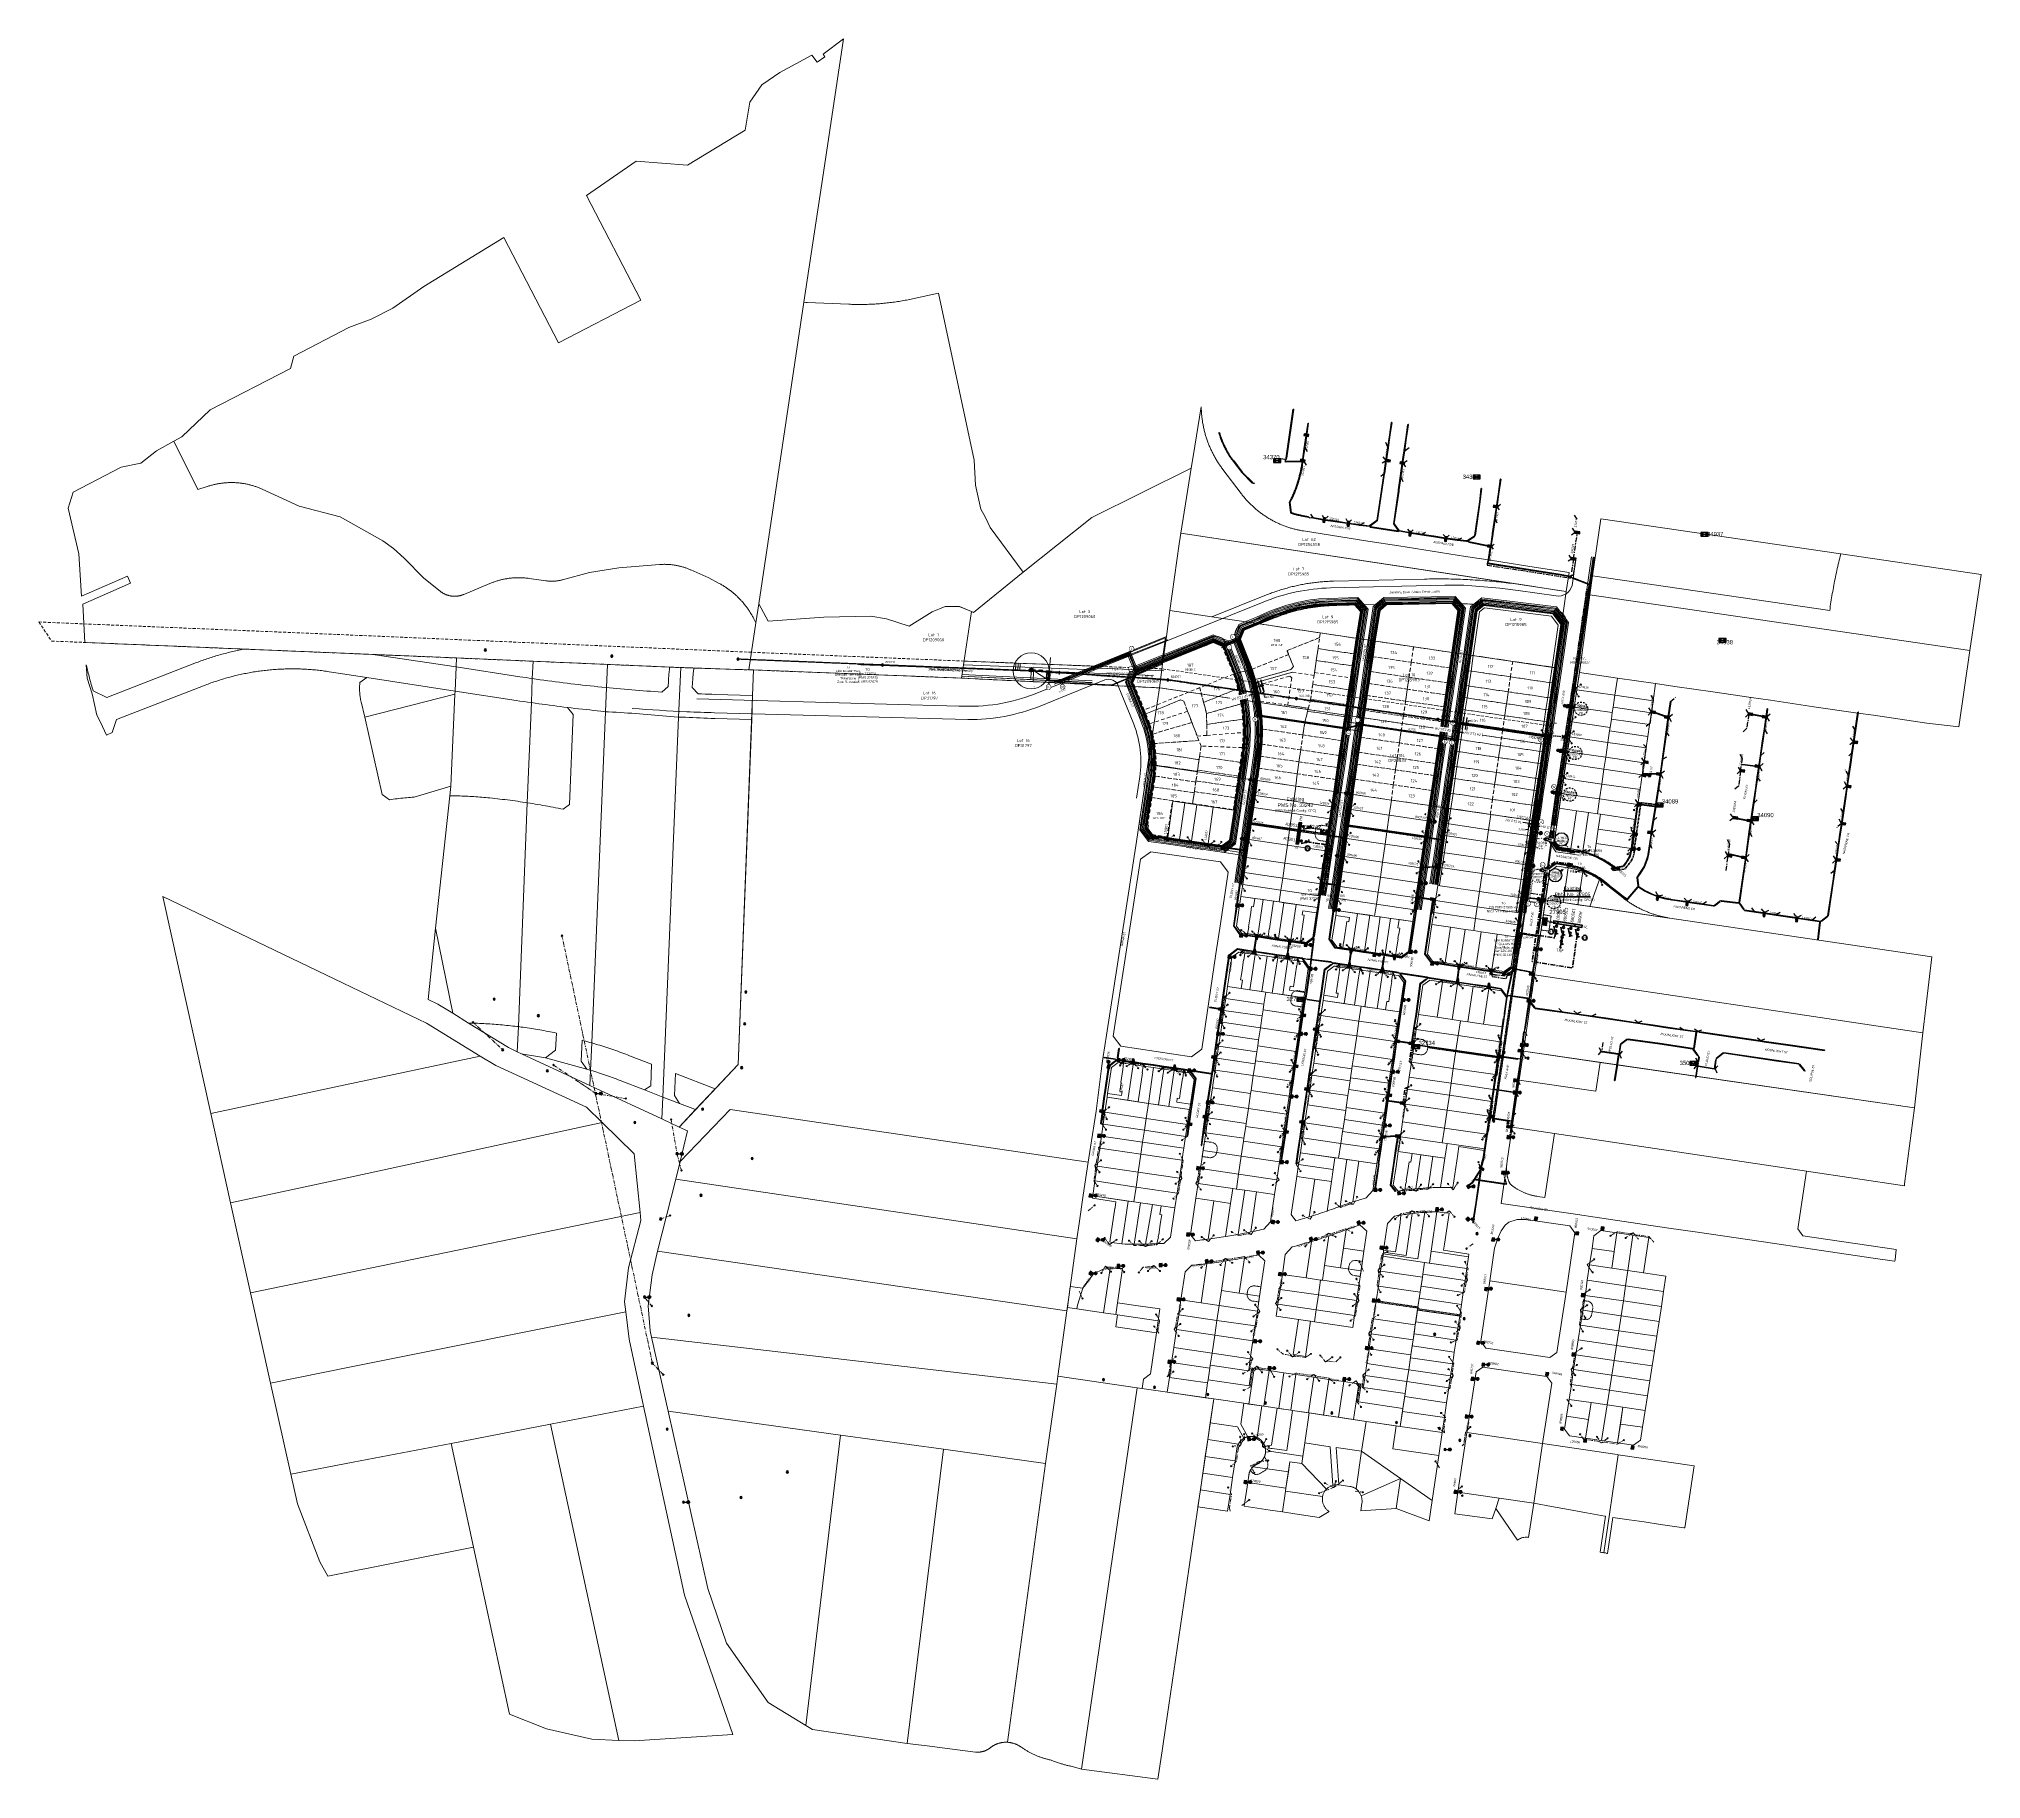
# Model space of a CAD drawing. Header units: metres. Extents: x 302924 to 306036, y 6267404 to 6269261.
# Drawn here: x 302924 to 304532, y 6267820 to 6269261 of the extents above; entities that cross this region are included whole.
import ezdxf
from ezdxf import colors
from ezdxf.entities.mleader import LeaderData, LeaderLine
from ezdxf.enums import TextEntityAlignment as Align
from ezdxf.math import Vec2, Vec3

# ---------------------------------------------------------------- set-up
doc = ezdxf.new("R2010")
doc.units = ezdxf.units.M
doc.set_wipeout_variables(frame=1)
for name, pattern in [('Cable Exist OH', [1, 1, 0]), ('Cable Exist UG', [7, 4, -1, 1, -1]), ('Cable New OH', [6, 3.5, -2.5]), ('Cable Remove', [1, 0, -1]), ('Dash', [5, 3, -2]), ('DASHED', [19.05, 12.7, -6.35]), ('DOT', [6.35, 0, -6.35]), ('HIDDEN2', [0.1875, 0.125, -0.0625]), ('PHANTOM', [6.15, 3, -0.75, 0.3, -0.75, 0.3, -0.75, 0.3]), ('PHANTOMX2', [5.6, 2.5, -0.5, 0.15, -0.5, 0.15, -0.5, 0.15, -0.5, 0.15, -0.5])]:
    doc.linetypes.add(name, pattern=pattern)
doc.layers.get('0').update_dxf_attribs({"color": 6})
for name, color, linetype, lineweight, plot, transparency in [('. Const Lines _SP', 251, 'Continuous', 0, False, 0.4), ('._ MGA Trench Outline (Physical Location)', 6, 'Continuous', 0, False, 0.8), ('._ MGA Trench Outline (PL)', 248, 'Continuous', 0, False, 0.6), ('_User Miscellaneous12', 231, 'Continuous', 13, False, 0.5)]:
    doc.layers.add(name, color=color, linetype=linetype, lineweight=lineweight, plot=plot, transparency=transparency)
for name, color, linetype, lineweight, plot in [('. Const Lines Circles _SP', 251, 'Continuous', 0, False), ('._Cable_EW_70mm_Proposed', 90, 'Cable #', 0, False), ('._Cable_HV_240mm_Al_Proposed', 11, 'Cable x', 0, False), ('._Trenching HV_SP', 56, 'IE Trench HV', 0, False)]:
    doc.layers.add(name, color=color, linetype=linetype, lineweight=lineweight, plot=plot)
for name, color, linetype, lineweight, true_color, plot, transparency in [('. Const Lines_HV', 7, 'Continuous', 0, 0x990000, False, 0.4), ('. Const Lines_LV', 7, 'Continuous', 0, 0x000099, False, 0.4), ('. Const Lines_SL', 7, 'Continuous', 0, 0x009999, False, 0.4), ('. Const Lines_SP_Trench (PL)', 7, 'Continuous', 0, 0x990099, False, 0.4)]:
    doc.layers.add(name, color=color, linetype=linetype, lineweight=lineweight, true_color=true_color, plot=plot, transparency=transparency)
doc.layers.add('_Kerb Line_SP', color=60, linetype='Continuous', lineweight=13, transparency=0.6)
for name, color, linetype, lineweight in [('_Lot Layout Future', 151, 'Continuous', 13), ('_Lot Layout Future - Lot No', 155, 'Continuous', 13), ('_User Dimensions', 140, 'Continuous', 13), ('_User Miscellaneous3', 51, 'Continuous', 13), ('_User_EA_Final', 3, 'Continuous', 25), ('_User_EW_Final', 82, 'Continuous', 20), ('_User_HV_Exist', 1, 'Continuous', 35), ('_User_HV_Final', 1, 'Continuous', 25), ('_User_LV_Exist', 5, 'Continuous', 25), ('_User_LV_Final', 5, 'Continuous', 25), ('_User_TR_Final', 6, 'Continuous', 25), ('Cadastre Easements_SP_NEW', 52, 'DASHED', 15), ('Cadastre Land Parcels_SP_EXT', 118, 'Continuous', 15), ('Cadastre Other Property_SP_EXT', 138, 'DASHED', 15), ('Cadastre Road Names_SP_HV_LV_SL_EXT', 211, 'Continuous', 15), ('MEN Earth', 3, 'Continuous', 20), ('Services_SP_EXT', 42, 'PHANTOMX2', 20)]:
    doc.layers.add(name, color=color, linetype=linetype, lineweight=lineweight)
for name, color, linetype in [('Duct_SP_EXT', 30, 'Continuous'), ('Duct_SP_NEW', 2, 'Continuous'), ('Equip_SP_NEW', 2, 'Continuous'), ('Equip_SP_SL_EXT', 7, 'Continuous'), ('Notes_SP_NEW', 51, 'Continuous'), ('OH_Details_SP_MISC', 7, 'Continuous'), ('OH_Details_SP_Stays', 7, 'Continuous'), ('Sub_SP_EXT', 7, 'Continuous'), ('SupportsOH_SP_EXT', 7, 'Continuous'), ('SupportsOH_SP_TR_HV_LV_SL_EXT', 7, 'Continuous'), ('SupportsOH_SP_TR_HV_LV_SL_MOD', 3, 'Continuous'), ('SupportsOH_SP_TR_HV_LV_SL_NEW', 2, 'Continuous'), ('SupportsUG_SP_LV_EXT', 7, 'Continuous'), ('SupportsUG_SP_LV_SL_EXT', 7, 'Continuous'), ('Trench_SP_EXT', 7, 'Continuous'), ('Trench_SP_NEW', 2, 'Continuous'), ('UG_Details_SP_MISC', 7, 'Continuous')]:
    doc.layers.add(name, color=color, linetype=linetype)
doc.styles.add('COLUMN_LABEL', font='arial.ttf', dxfattribs={"height": 2})
doc.styles.add('iecARIAL', font='arial.ttf', dxfattribs={"height": 2})
doc.styles.add('iecISOCP', font='isocp.shx')
doc.styles.add('ieISOCP', font='arial.ttf', dxfattribs={"height": 1.5})
doc.styles.add('IESYMBOL1', font='isocp.shx')
doc.styles.add('LotNum', font='isocp.shx')
doc.styles.add('POLE_LABEL', font='arial.ttf', dxfattribs={"height": 2})
doc.styles.add('SL_LABEL', font='arial.ttf', dxfattribs={"height": 2})
doc.styles.get("Standard").update_dxf_attribs({"font": 'arial.ttf'})
doc.styles.add('SWITCH_LABEL', font='arial.ttf', dxfattribs={"height": 2})
doc.linetypes.add('Cable #', pattern='A,4,-0.1,["#",Standard,S=1.6,R=0,X=0,Y=-0.8],-1.35', length=5.45)
doc.linetypes.add('Cable E UG', pattern='A,5,-0.1,["E",Standard,S=1.5,R=0,X=0,Y=-0.75],-1.45', length=6.55)
doc.linetypes.add('Cable o', pattern='A,4,-0.01,["O",Standard,S=1.5,R=0,X=0,Y=-0.75],-1.6', length=5.61)
doc.linetypes.add('Cable x', pattern='A,5,-0.05,["X",Standard,S=1.5,R=0,X=0,Y=-0.75],-1.45', length=6.5)
doc.linetypes.add('IE Trench HV', pattern='A,4,-0.4,["/",Standard,S=2,R=0,X=0.25,Y=-1],-1.6', length=6)
doc.dimstyles.new('1.8mm_1_100', dxfattribs={"dimtxt": 0.18, "dimasz": 0.2, "dimexe": 0.1, "dimexo": 0.3, "dimgap": 0.05, "dimtad": 0, "dimdec": 3, "dimlfac": -1, "dimzin": 12, "dimdsep": 46, "dimtxsty": 'Standard', "dimcen": 1, "dimclrd": 256, "dimclre": 256, "dimclrt": 256, "dimazin": 3, "dimtfac": 1, "dimtdec": 3, "dimtmove": 0, "dimatfit": 3, "dimfxl": 1, "dimtolj": 1, "dimtzin": 0, "dimlwd": -1, "dimlwe": -1, "dimarcsym": 0})
doc.dimstyles.new('1.8mm_1_1000', dxfattribs={"dimtxt": 1.8, "dimasz": 2, "dimexe": 1, "dimexo": 3, "dimgap": 0.5, "dimtad": 0, "dimtoh": 1, "dimlfac": -1, "dimzin": 12, "dimdsep": 46, "dimtxsty": 'Standard', "dimcen": 1, "dimclrd": 256, "dimclre": 256, "dimclrt": 256, "dimazin": 3, "dimtfac": 1, "dimtmove": 0, "dimatfit": 3, "dimfxl": 1, "dimtolj": 1, "dimtzin": 0, "dimlwd": -1, "dimlwe": -1, "dimarcsym": 0})

# ---------------------------------------------------------------- blocks, each defined once
blk = doc.blocks.new('POLE_EXT')
blk.add_hatch(color=256).paths.add_polyline_path([(-0.9, 0, 1), (0.9, 0, 1)])
blk.add_lwpolyline([(-0.9, 0, 1), (0.9, 0, 1)], format="xyb", close=True)
at = {"flags": 8}
blk.add_attdef('pNumber', text='', height=1.8, dxfattribs=at).set_placement((2.5, 2.5), align=Align.MIDDLE_CENTER)
at = {"style": 'POLE_LABEL', "flags": 9}
for tag, p in [('STRUCTURE_PLANT_NUMBER', (1.4, 0)), ('STREET_CODE', (1.4, -0.2))]:
    blk.add_attdef(tag, text='', height=0.2, dxfattribs=at).set_placement(p, align=Align.MIDDLE_LEFT)
at = {"flags": 9}
for tag, p in [('OWNED_BY', (1.4, -0.4)), ('PARENT', (1.4, -0.6)), ('SPECIAL_USE', (1.4, -0.8)), ('STATE', (1.4, -1)), ('USAGE', (1.4, -1.2)), ('cLV', (1.4, -1.4)), ('hDepth', (1.4, -1.6)), ('hDia', (1.4, -1.8)), ('cHV', (1.4, -2)), ('LBRACKET', (1.4, -2.2)), ('LExisting', (1.4, -2.4)), ('LANTNUMBER', (1.4, -2.6)), ('LOther', (1.4, -2.8)), ('LRemove', (1.4, -3)), ('LEGEND', (1.4, -3.2)), ('cLinedev', (1.4, -3.4)), ('LOCATION', (1.4, -3.6)), ('pExisting', (1.4, -3.8)), ('PFNUMBER', (1.4, -4)), ('NEWPFNUMBER', (1.4, -4.2)), ('pFooting', (1.4, -4.4)), ('pNew', (1.4, -4.6)), ('pRelocate', (1.4, -5)), ('pRemove', (1.4, -5.2)), ('pReplace', (1.4, -5.4)), ('pStay', (1.4, -5.6)), ('pType', (1.4, -5.8)), ('cspan', (1.4, -6)), ('STREETNAME', (1.4, -6.2)), ('SUBURB', (1.4, -6.4)), ('NOTES', (1.4, -6.6)), ('MAINTAINED_BY', (1.4, -6.8)), ('OPERATED_BY', (1.4, -7))]:
    blk.add_attdef(tag, text='', height=0.2, dxfattribs=at).set_placement(p, align=Align.MIDDLE_LEFT)
at = {"flags": 1}
blk.add_attdef('Z', (1.4, -7.3), '', height=0.2, dxfattribs=at)
blk = doc.blocks.new('*U69')
blk.add_hatch(color=256).paths.add_polyline_path([(-0.9, 0, 1), (0.9, 0, 1)])
blk.add_lwpolyline([(-0.9, 0, 1), (0.9, 0, 1)], format="xyb", close=True)
at = {"flags": 8}
blk.add_attdef('pNumber', text='', height=1.8, dxfattribs=at).set_placement((2, 2.6), align=Align.MIDDLE_CENTER)
at = {"style": 'POLE_LABEL', "flags": 9}
for tag, p in [('STRUCTURE_PLANT_NUMBER', (0.8, 0.1)), ('STREET_CODE', (0.8, -0.1))]:
    blk.add_attdef(tag, text='', height=0.2, dxfattribs=at).set_placement(p, align=Align.MIDDLE_LEFT)
at = {"flags": 9}
for tag, p in [('OWNED_BY', (0.8, -0.3)), ('PARENT', (0.8, -0.5)), ('SPECIAL_USE', (0.8, -0.7)), ('STATE', (0.8, -0.9)), ('USAGE', (0.8, -1.1)), ('cLV', (0.8, -1.3)), ('hDepth', (0.8, -1.5)), ('hDia', (0.8, -1.7)), ('cHV', (0.8, -1.9)), ('LBRACKET', (0.8, -2.1)), ('LExisting', (0.8, -2.3)), ('LANTNUMBER', (0.8, -2.5)), ('LOther', (0.8, -2.7)), ('LRemove', (0.8, -2.9)), ('LEGEND', (0.8, -3.1)), ('cLinedev', (0.8, -3.3)), ('LOCATION', (0.8, -3.5)), ('pExisting', (0.8, -3.7)), ('PFNUMBER', (0.8, -3.9)), ('NEWPFNUMBER', (0.8, -4.1)), ('pFooting', (0.8, -4.3)), ('pNew', (0.8, -4.5)), ('pRelocate', (0.8, -4.9)), ('pRemove', (0.8, -5.1)), ('pReplace', (0.8, -5.3)), ('pStay', (0.8, -5.5)), ('pType', (0.8, -5.7)), ('cspan', (0.8, -5.9)), ('STREETNAME', (0.8, -6.1)), ('SUBURB', (0.8, -6.3)), ('NOTES', (0.8, -6.5)), ('MAINTAINED_BY', (0.8, -6.7)), ('OPERATED_BY', (0.8, -6.9))]:
    blk.add_attdef(tag, text='', height=0.2, dxfattribs=at).set_placement(p, align=Align.MIDDLE_LEFT)
at = {"flags": 1}
blk.add_attdef('Z', (0.8, -7.3), '', height=0.2, dxfattribs=at)
blk = doc.blocks.new('COLUMN_EXT')
blk.add_hatch(color=256).paths.add_polyline_path([(1.2, 1.2), (-1.2, 1.2), (-1.2, -1.2), (1.2, -1.2)])
blk.add_lwpolyline([(-1.2, 1.2), (-1.2, -1.2), (1.2, -1.2), (1.2, 1.2)], close=True)
at = {"style": 'COLUMN_LABEL', "width": 0.9, "flags": 8}
blk.add_attdef('ASSET_NUM', text='', height=1.8, rotation=360, dxfattribs=at).set_placement((4, 2), align=Align.MIDDLE_LEFT)
at = {"flags": 1}
blk.add_attdef('Z', (-2.4, -1.8), '', height=0.2, rotation=270, dxfattribs=at)
at = {"flags": 9}
for tag, p in [('NOTES', (-2, -1.8)), ('SUBURB', (-1.8, -1.8)), ('STREETNAME', (-1.6, -1.8)), ('LOCATION', (-1.4, -1.8)), ('LEGEND', (-1.2, -1.8)), ('USAGE', (-1, -1.8)), ('STATE', (-0.8, -1.8)), ('OWNED_BY', (-0.6, -1.8)), ('COLUMN_TYPE', (-0.4, -1.8))]:
    blk.add_attdef(tag, text='', height=0.2, rotation=270, dxfattribs=at).set_placement(p, align=Align.MIDDLE_LEFT)
for tag, style, p in [('STREET_CODE', 'COLUMN_LABEL', (-0.2, -1.8)), ('STRUCTURE_PLANT_NUMBER', 'POLE_LABEL', (0, -1.8))]:
    blk.add_attdef(tag, text='', height=0.2, rotation=270, dxfattribs=dict(at, style=style)).set_placement(p, align=Align.MIDDLE_LEFT)
blk = doc.blocks.new('SL_LANTERN_EXT')
at = {"linetype": 'DOT'}
blk.add_wipeout([(2.5, 0), (2.9, 1.1), (4, 1.5), (5.1, 1.1), (5.5, 0), (5.1, -1.1), (4, -1.5), (2.9, -1.1)], dxfattribs=at)
for p, q in [((0, 0), (2.9, 0)), ((2.9, 1.1), (3.2, 0.8)), ((4, 1.5), (4, -1.5)), ((4, 1.5), (4, 1.1)), ((5.1, 1.1), (4.8, 0.8)), ((2.5, 0), (5.5, 0)), ((2.9, -1.1), (3.2, -0.8)), ((4, -1.1), (4, -1.5)), ((5.1, -1.1), (4.8, -0.8)), ((5.1, 0), (5.5, 0))]:
    blk.add_line(p, q)
at = {"linetype": 'DOT', "flags": 128}
blk.add_lwpolyline([(2.5, 0), (2.9, 1.1), (4, 1.5), (5.1, 1.1), (5.5, 0), (5.1, -1.1), (4, -1.5), (2.9, -1.1), (2.5, 0)], close=True, dxfattribs=at)
blk.add_circle((4, 0), 1.12)
at = {"style": 'SL_LABEL', "flags": 9}
blk.add_attdef('STREET_CODE', text='', height=0.001, rotation=270, dxfattribs=at).set_placement((0, 0), align=Align.MIDDLE_LEFT)
at = {"flags": 9}
for tag in ['CONSTRUCTED_VOLTAGE', 'CONTROL_TYPE', 'LANTERN_PURPOSE', 'LANTERN_TYPE', 'NO_PHASES', 'OPERATING_VOLTAGE', 'ORIENTATION', 'OWNED_BY', 'STATE', 'USAGE', 'CEXIST', 'CNEW', 'CNUMBER', 'CREMOVE', 'CREPLACE', 'LKINGHEIGHT', 'LBRACKET', 'LBRACKETVOCAB', 'LCATEGORY', 'LCHARGE1', 'LCHARGE1PERCENT', 'LCHARGE2', 'LCHARGE2PERCENT', 'LCHARGE3', 'LCHARGE3PERCENT', 'LEXIST', 'LLAMP', 'LLAMPVOCAB', 'LMAST', 'LMASTVOCAB', 'LNEW', 'LANTNUMBER', 'LOUTREACH', 'LOUTREACHVOCAB', 'LRATECODE', 'LREMOVE', 'LREPLACE', 'LTYPE', 'LTYPEVOCAB', 'LEGEND', 'SUBURB', 'STREETNAME', 'LOCATION', 'NOTES', 'MAINTAINED_BY']:
    blk.add_attdef(tag, text='', height=0.01, rotation=270, dxfattribs=at).set_placement((0, 0), align=Align.MIDDLE_LEFT)
for tag, height, flags in [('OPERATED_BY', 0.01, 9), ('Z', 0.001, 1)]:
    blk.add_attdef(tag, (0, 0), '', height=height, rotation=270, dxfattribs=dict(flags=flags))
at = {"flags": 8}
blk.add_attdef('LNUMBER', text='', height=1, dxfattribs=at).set_placement((7, -1), align=Align.MIDDLE_LEFT)
blk = doc.blocks.new('*U79')
at = {"linetype": 'DOT'}
blk.add_wipeout([(-2.5, 0.2), (-3, -0.8), (-4.1, -1.2), (-5.1, -0.6), (-5.5, 0.5), (-5, 1.5), (-3.9, 1.8), (-2.8, 1.3)], dxfattribs=at)
for p, q in [((-2.5, 0.2), (-5.5, 0.5)), ((-5.1, 0.4), (-5.5, 0.5)), ((-5, 1.5), (-4.7, 1.2)), ((-4.1, -1.2), (-3.9, 1.8)), ((-3.9, 1.5), (-3.9, 1.8)), ((-2.8, 1.3), (-3.1, 1.1)), ((0, 0), (-2.9, 0.2)), ((-5.1, -0.6), (-4.9, -0.4)), ((-4.1, -1.2), (-4.1, -0.8)), ((-3, -0.8), (-3.3, -0.5))]:
    blk.add_line(p, q)
at = {"linetype": 'DOT', "flags": 128}
blk.add_lwpolyline([(-2.5, 0.2), (-3, -0.8), (-4.1, -1.2), (-5.1, -0.6), (-5.5, 0.5), (-5, 1.5), (-3.9, 1.8), (-2.8, 1.3), (-2.5, 0.2)], close=True, dxfattribs=at)
blk.add_circle((-4, 0.3), 1.12)
for tag, height, rotation, flags, p in [('LNUMBER', 1, 175.1848, 8, (-6.9, 1.6)), ('CONSTRUCTED_VOLTAGE', 0.01, 270, 9, (0, 0)), ('CONTROL_TYPE', 0.01, 270, 9, (0, 0)), ('LANTERN_PURPOSE', 0.01, 270, 9, (0, 0)), ('LANTERN_TYPE', 0.01, 270, 9, (0, 0)), ('NO_PHASES', 0.01, 270, 9, (0, 0)), ('OPERATING_VOLTAGE', 0.01, 270, 9, (0, 0)), ('ORIENTATION', 0.01, 270, 9, (0, 0)), ('OWNED_BY', 0.01, 270, 9, (0, 0)), ('STATE', 0.01, 270, 9, (0, 0)), ('USAGE', 0.01, 270, 9, (0, 0)), ('CEXIST', 0.01, 270, 9, (0, 0)), ('CNEW', 0.01, 270, 9, (0, 0)), ('CNUMBER', 0.01, 270, 9, (0, 0)), ('CREMOVE', 0.01, 270, 9, (0, 0)), ('CREPLACE', 0.01, 270, 9, (0, 0)), ('LKINGHEIGHT', 0.01, 270, 9, (0, 0)), ('LBRACKET', 0.01, 270, 9, (0, 0)), ('LBRACKETVOCAB', 0.01, 270, 9, (0, 0)), ('LCATEGORY', 0.01, 270, 9, (0, 0)), ('LCHARGE1', 0.01, 270, 9, (0, 0)), ('LCHARGE1PERCENT', 0.01, 270, 9, (0, 0)), ('LCHARGE2', 0.01, 270, 9, (0, 0)), ('LCHARGE2PERCENT', 0.01, 270, 9, (0, 0)), ('LCHARGE3', 0.01, 270, 9, (0, 0)), ('LCHARGE3PERCENT', 0.01, 270, 9, (0, 0)), ('LEXIST', 0.01, 270, 9, (0, 0)), ('LLAMP', 0.01, 270, 9, (0, 0)), ('LLAMPVOCAB', 0.01, 270, 9, (0, 0)), ('LMAST', 0.01, 270, 9, (0, 0)), ('LMASTVOCAB', 0.01, 270, 9, (0, 0)), ('LNEW', 0.01, 270, 9, (0, 0)), ('LANTNUMBER', 0.01, 270, 9, (0, 0)), ('LOUTREACH', 0.01, 270, 9, (0, 0)), ('LOUTREACHVOCAB', 0.01, 270, 9, (0, 0)), ('LRATECODE', 0.01, 270, 9, (0, 0)), ('LREMOVE', 0.01, 270, 9, (0, 0)), ('LREPLACE', 0.01, 270, 9, (0, 0)), ('LTYPE', 0.01, 270, 9, (0, 0)), ('LTYPEVOCAB', 0.01, 270, 9, (0, 0)), ('LEGEND', 0.01, 270, 9, (0, 0)), ('SUBURB', 0.01, 270, 9, (0, 0)), ('STREETNAME', 0.01, 270, 9, (0, 0)), ('LOCATION', 0.01, 270, 9, (0, 0)), ('NOTES', 0.01, 270, 9, (0, 0)), ('MAINTAINED_BY', 0.01, 270, 9, (0, 0))]:
    blk.add_attdef(tag, text='', height=height, rotation=rotation, dxfattribs=dict(flags=flags)).set_placement(p, align=Align.MIDDLE_LEFT)
at = {"style": 'SL_LABEL', "flags": 9}
blk.add_attdef('STREET_CODE', text='', height=0.001, rotation=270, dxfattribs=at).set_placement((0, 0), align=Align.MIDDLE_LEFT)
for tag, height, flags in [('OPERATED_BY', 0.01, 9), ('Z', 0.001, 1)]:
    blk.add_attdef(tag, (0, 0), '', height=height, rotation=270, dxfattribs=dict(flags=flags))
blk = doc.blocks.new('*U78')
at = {"linetype": 'DOT'}
blk.add_wipeout([(-2.5, 0.5), (-3.1, -0.5), (-4.2, -0.7), (-5.2, -0.1), (-5.4, 1), (-4.8, 2), (-3.7, 2.2), (-2.7, 1.6)], dxfattribs=at)
for p, q in [((-2.5, 0.5), (-5.4, 1)), ((-5, 1), (-5.4, 1)), ((-5.2, -0.1), (-4.9, 0.1)), ((-4.8, 2), (-4.6, 1.7)), ((-4.2, -0.7), (-3.7, 2.2)), ((-3.7, 1.9), (-3.7, 2.2)), ((-2.7, 1.6), (-3, 1.4)), ((0, 0), (-2.8, 0.5)), ((-4.2, -0.7), (-4.1, -0.4)), ((-3.1, -0.5), (-3.3, -0.2))]:
    blk.add_line(p, q)
at = {"linetype": 'DOT', "flags": 128}
blk.add_lwpolyline([(-2.5, 0.5), (-3.1, -0.5), (-4.2, -0.7), (-5.2, -0.1), (-5.4, 1), (-4.8, 2), (-3.7, 2.2), (-2.7, 1.6), (-2.5, 0.5)], close=True, dxfattribs=at)
blk.add_circle((-3.9, 0.8), 1.12)
for tag, height, rotation, flags, p in [('LNUMBER', 1, 169.1509, 8, (-6.7, 2.3)), ('CONSTRUCTED_VOLTAGE', 0.01, 270, 9, (0, 0)), ('CONTROL_TYPE', 0.01, 270, 9, (0, 0)), ('LANTERN_PURPOSE', 0.01, 270, 9, (0, 0)), ('LANTERN_TYPE', 0.01, 270, 9, (0, 0)), ('NO_PHASES', 0.01, 270, 9, (0, 0)), ('OPERATING_VOLTAGE', 0.01, 270, 9, (0, 0)), ('ORIENTATION', 0.01, 270, 9, (0, 0)), ('OWNED_BY', 0.01, 270, 9, (0, 0)), ('STATE', 0.01, 270, 9, (0, 0)), ('USAGE', 0.01, 270, 9, (0, 0)), ('CEXIST', 0.01, 270, 9, (0, 0)), ('CNEW', 0.01, 270, 9, (0, 0)), ('CNUMBER', 0.01, 270, 9, (0, 0)), ('CREMOVE', 0.01, 270, 9, (0, 0)), ('CREPLACE', 0.01, 270, 9, (0, 0)), ('LKINGHEIGHT', 0.01, 270, 9, (0, 0)), ('LBRACKET', 0.01, 270, 9, (0, 0)), ('LBRACKETVOCAB', 0.01, 270, 9, (0, 0)), ('LCATEGORY', 0.01, 270, 9, (0, 0)), ('LCHARGE1', 0.01, 270, 9, (0, 0)), ('LCHARGE1PERCENT', 0.01, 270, 9, (0, 0)), ('LCHARGE2', 0.01, 270, 9, (0, 0)), ('LCHARGE2PERCENT', 0.01, 270, 9, (0, 0)), ('LCHARGE3', 0.01, 270, 9, (0, 0)), ('LCHARGE3PERCENT', 0.01, 270, 9, (0, 0)), ('LEXIST', 0.01, 270, 9, (0, 0)), ('LLAMP', 0.01, 270, 9, (0, 0)), ('LLAMPVOCAB', 0.01, 270, 9, (0, 0)), ('LMAST', 0.01, 270, 9, (0, 0)), ('LMASTVOCAB', 0.01, 270, 9, (0, 0)), ('LNEW', 0.01, 270, 9, (0, 0)), ('LANTNUMBER', 0.01, 270, 9, (0, 0)), ('LOUTREACH', 0.01, 270, 9, (0, 0)), ('LOUTREACHVOCAB', 0.01, 270, 9, (0, 0)), ('LRATECODE', 0.01, 270, 9, (0, 0)), ('LREMOVE', 0.01, 270, 9, (0, 0)), ('LREPLACE', 0.01, 270, 9, (0, 0)), ('LTYPE', 0.01, 270, 9, (0, 0)), ('LTYPEVOCAB', 0.01, 270, 9, (0, 0)), ('LEGEND', 0.01, 270, 9, (0, 0)), ('SUBURB', 0.01, 270, 9, (0, 0)), ('STREETNAME', 0.01, 270, 9, (0, 0)), ('LOCATION', 0.01, 270, 9, (0, 0)), ('NOTES', 0.01, 270, 9, (0, 0)), ('MAINTAINED_BY', 0.01, 270, 9, (0, 0))]:
    blk.add_attdef(tag, text='', height=height, rotation=rotation, dxfattribs=dict(flags=flags)).set_placement(p, align=Align.MIDDLE_LEFT)
at = {"style": 'SL_LABEL', "flags": 9}
blk.add_attdef('STREET_CODE', text='', height=0.001, rotation=270, dxfattribs=at).set_placement((0, 0), align=Align.MIDDLE_LEFT)
for tag, height, flags in [('OPERATED_BY', 0.01, 9), ('Z', 0.001, 1)]:
    blk.add_attdef(tag, (0, 0), '', height=height, rotation=270, dxfattribs=dict(flags=flags))
blk = doc.blocks.new('*U77')
at = {"linetype": 'DOT'}
blk.add_wipeout([(-2.5, 0.2), (-3, -0.8), (-4.1, -1.1), (-5.1, -0.6), (-5.5, 0.5), (-4.9, 1.5), (-3.9, 1.9), (-2.8, 1.3)], dxfattribs=at)
for p, q in [((-2.5, 0.2), (-5.5, 0.5)), ((-5.1, 0.5), (-5.5, 0.5)), ((-4.9, 1.5), (-4.7, 1.2)), ((-4.1, -1.1), (-3.9, 1.9)), ((-3.9, 1.5), (-3.9, 1.9)), ((-2.8, 1.3), (-3.1, 1.1)), ((0, 0), (-2.9, 0.3)), ((-5.1, -0.6), (-4.9, -0.4)), ((-4.1, -1.1), (-4.1, -0.8)), ((-3, -0.8), (-3.3, -0.5))]:
    blk.add_line(p, q)
at = {"linetype": 'DOT', "flags": 128}
blk.add_lwpolyline([(-2.5, 0.2), (-3, -0.8), (-4.1, -1.1), (-5.1, -0.6), (-5.5, 0.5), (-4.9, 1.5), (-3.9, 1.9), (-2.8, 1.3), (-2.5, 0.2)], close=True, dxfattribs=at)
blk.add_circle((-4, 0.4), 1.12)
for tag, height, rotation, flags, p in [('LNUMBER', 1, 174.809, 8, (-6.9, 1.6)), ('CONSTRUCTED_VOLTAGE', 0.01, 270, 9, (0, 0)), ('CONTROL_TYPE', 0.01, 270, 9, (0, 0)), ('LANTERN_PURPOSE', 0.01, 270, 9, (0, 0)), ('LANTERN_TYPE', 0.01, 270, 9, (0, 0)), ('NO_PHASES', 0.01, 270, 9, (0, 0)), ('OPERATING_VOLTAGE', 0.01, 270, 9, (0, 0)), ('ORIENTATION', 0.01, 270, 9, (0, 0)), ('OWNED_BY', 0.01, 270, 9, (0, 0)), ('STATE', 0.01, 270, 9, (0, 0)), ('USAGE', 0.01, 270, 9, (0, 0)), ('CEXIST', 0.01, 270, 9, (0, 0)), ('CNEW', 0.01, 270, 9, (0, 0)), ('CNUMBER', 0.01, 270, 9, (0, 0)), ('CREMOVE', 0.01, 270, 9, (0, 0)), ('CREPLACE', 0.01, 270, 9, (0, 0)), ('LKINGHEIGHT', 0.01, 270, 9, (0, 0)), ('LBRACKET', 0.01, 270, 9, (0, 0)), ('LBRACKETVOCAB', 0.01, 270, 9, (0, 0)), ('LCATEGORY', 0.01, 270, 9, (0, 0)), ('LCHARGE1', 0.01, 270, 9, (0, 0)), ('LCHARGE1PERCENT', 0.01, 270, 9, (0, 0)), ('LCHARGE2', 0.01, 270, 9, (0, 0)), ('LCHARGE2PERCENT', 0.01, 270, 9, (0, 0)), ('LCHARGE3', 0.01, 270, 9, (0, 0)), ('LCHARGE3PERCENT', 0.01, 270, 9, (0, 0)), ('LEXIST', 0.01, 270, 9, (0, 0)), ('LLAMP', 0.01, 270, 9, (0, 0)), ('LLAMPVOCAB', 0.01, 270, 9, (0, 0)), ('LMAST', 0.01, 270, 9, (0, 0)), ('LMASTVOCAB', 0.01, 270, 9, (0, 0)), ('LNEW', 0.01, 270, 9, (0, 0)), ('LANTNUMBER', 0.01, 270, 9, (0, 0)), ('LOUTREACH', 0.01, 270, 9, (0, 0)), ('LOUTREACHVOCAB', 0.01, 270, 9, (0, 0)), ('LRATECODE', 0.01, 270, 9, (0, 0)), ('LREMOVE', 0.01, 270, 9, (0, 0)), ('LREPLACE', 0.01, 270, 9, (0, 0)), ('LTYPE', 0.01, 270, 9, (0, 0)), ('LTYPEVOCAB', 0.01, 270, 9, (0, 0)), ('LEGEND', 0.01, 270, 9, (0, 0)), ('SUBURB', 0.01, 270, 9, (0, 0)), ('STREETNAME', 0.01, 270, 9, (0, 0)), ('LOCATION', 0.01, 270, 9, (0, 0)), ('NOTES', 0.01, 270, 9, (0, 0)), ('MAINTAINED_BY', 0.01, 270, 9, (0, 0))]:
    blk.add_attdef(tag, text='', height=height, rotation=rotation, dxfattribs=dict(flags=flags)).set_placement(p, align=Align.MIDDLE_LEFT)
at = {"style": 'SL_LABEL', "flags": 9}
blk.add_attdef('STREET_CODE', text='', height=0.001, rotation=270, dxfattribs=at).set_placement((0, 0), align=Align.MIDDLE_LEFT)
for tag, height, flags in [('OPERATED_BY', 0.01, 9), ('Z', 0.001, 1)]:
    blk.add_attdef(tag, (0, 0), '', height=height, rotation=270, dxfattribs=dict(flags=flags))
blk = doc.blocks.new('*U76')
at = {"linetype": 'DOT'}
blk.add_wipeout([(-2.5, 0.2), (-3, -0.8), (-4.1, -1.1), (-5.1, -0.6), (-5.5, 0.5), (-5, 1.5), (-3.9, 1.8), (-2.8, 1.3)], dxfattribs=at)
for p, q in [((-2.5, 0.2), (-5.5, 0.5)), ((-5.1, 0.5), (-5.5, 0.5)), ((-5, 1.5), (-4.7, 1.2)), ((-4.1, -1.1), (-3.9, 1.8)), ((-3.9, 1.5), (-3.9, 1.8)), ((-2.8, 1.3), (-3.1, 1.1)), ((0, 0), (-2.9, 0.3)), ((-5.1, -0.6), (-4.9, -0.4)), ((-4.1, -1.1), (-4.1, -0.8)), ((-3, -0.8), (-3.3, -0.5))]:
    blk.add_line(p, q)
at = {"linetype": 'DOT', "flags": 128}
blk.add_lwpolyline([(-2.5, 0.2), (-3, -0.8), (-4.1, -1.1), (-5.1, -0.6), (-5.5, 0.5), (-5, 1.5), (-3.9, 1.8), (-2.8, 1.3), (-2.5, 0.2)], close=True, dxfattribs=at)
blk.add_circle((-4, 0.4), 1.12)
for tag, height, rotation, flags, p in [('LNUMBER', 1, 174.9089, 8, (-6.9, 1.6)), ('CONSTRUCTED_VOLTAGE', 0.01, 270, 9, (0, 0)), ('CONTROL_TYPE', 0.01, 270, 9, (0, 0)), ('LANTERN_PURPOSE', 0.01, 270, 9, (0, 0)), ('LANTERN_TYPE', 0.01, 270, 9, (0, 0)), ('NO_PHASES', 0.01, 270, 9, (0, 0)), ('OPERATING_VOLTAGE', 0.01, 270, 9, (0, 0)), ('ORIENTATION', 0.01, 270, 9, (0, 0)), ('OWNED_BY', 0.01, 270, 9, (0, 0)), ('STATE', 0.01, 270, 9, (0, 0)), ('USAGE', 0.01, 270, 9, (0, 0)), ('CEXIST', 0.01, 270, 9, (0, 0)), ('CNEW', 0.01, 270, 9, (0, 0)), ('CNUMBER', 0.01, 270, 9, (0, 0)), ('CREMOVE', 0.01, 270, 9, (0, 0)), ('CREPLACE', 0.01, 270, 9, (0, 0)), ('LKINGHEIGHT', 0.01, 270, 9, (0, 0)), ('LBRACKET', 0.01, 270, 9, (0, 0)), ('LBRACKETVOCAB', 0.01, 270, 9, (0, 0)), ('LCATEGORY', 0.01, 270, 9, (0, 0)), ('LCHARGE1', 0.01, 270, 9, (0, 0)), ('LCHARGE1PERCENT', 0.01, 270, 9, (0, 0)), ('LCHARGE2', 0.01, 270, 9, (0, 0)), ('LCHARGE2PERCENT', 0.01, 270, 9, (0, 0)), ('LCHARGE3', 0.01, 270, 9, (0, 0)), ('LCHARGE3PERCENT', 0.01, 270, 9, (0, 0)), ('LEXIST', 0.01, 270, 9, (0, 0)), ('LLAMP', 0.01, 270, 9, (0, 0)), ('LLAMPVOCAB', 0.01, 270, 9, (0, 0)), ('LMAST', 0.01, 270, 9, (0, 0)), ('LMASTVOCAB', 0.01, 270, 9, (0, 0)), ('LNEW', 0.01, 270, 9, (0, 0)), ('LANTNUMBER', 0.01, 270, 9, (0, 0)), ('LOUTREACH', 0.01, 270, 9, (0, 0)), ('LOUTREACHVOCAB', 0.01, 270, 9, (0, 0)), ('LRATECODE', 0.01, 270, 9, (0, 0)), ('LREMOVE', 0.01, 270, 9, (0, 0)), ('LREPLACE', 0.01, 270, 9, (0, 0)), ('LTYPE', 0.01, 270, 9, (0, 0)), ('LTYPEVOCAB', 0.01, 270, 9, (0, 0)), ('LEGEND', 0.01, 270, 9, (0, 0)), ('SUBURB', 0.01, 270, 9, (0, 0)), ('STREETNAME', 0.01, 270, 9, (0, 0)), ('LOCATION', 0.01, 270, 9, (0, 0)), ('NOTES', 0.01, 270, 9, (0, 0)), ('MAINTAINED_BY', 0.01, 270, 9, (0, 0))]:
    blk.add_attdef(tag, text='', height=height, rotation=rotation, dxfattribs=dict(flags=flags)).set_placement(p, align=Align.MIDDLE_LEFT)
at = {"style": 'SL_LABEL', "flags": 9}
blk.add_attdef('STREET_CODE', text='', height=0.001, rotation=270, dxfattribs=at).set_placement((0, 0), align=Align.MIDDLE_LEFT)
for tag, height, flags in [('OPERATED_BY', 0.01, 9), ('Z', 0.001, 1)]:
    blk.add_attdef(tag, (0, 0), '', height=height, rotation=270, dxfattribs=dict(flags=flags))
blk = doc.blocks.new('*U75')
at = {"linetype": 'DOT'}
blk.add_wipeout([(-2.5, 0.4), (-3.1, -0.6), (-4.2, -0.9), (-5.2, -0.3), (-5.4, 0.8), (-4.9, 1.8), (-3.7, 2.1), (-2.8, 1.5)], dxfattribs=at)
for p, q in [((-2.5, 0.4), (-5.4, 0.8)), ((-5.1, 0.7), (-5.4, 0.8)), ((-4.9, 1.8), (-4.6, 1.5)), ((-4.2, -0.9), (-3.7, 2.1)), ((-3.8, 1.7), (-3.7, 2.1)), ((-2.8, 1.5), (-3.1, 1.3)), ((0, 0), (-2.8, 0.4)), ((-5.2, -0.3), (-4.9, -0.1)), ((-4.2, -0.9), (-4.1, -0.5)), ((-3.1, -0.6), (-3.3, -0.3))]:
    blk.add_line(p, q)
at = {"linetype": 'DOT', "flags": 128}
blk.add_lwpolyline([(-2.5, 0.4), (-3.1, -0.6), (-4.2, -0.9), (-5.2, -0.3), (-5.4, 0.8), (-4.9, 1.8), (-3.7, 2.1), (-2.8, 1.5), (-2.5, 0.4)], close=True, dxfattribs=at)
blk.add_circle((-4, 0.6), 1.12)
for tag, height, rotation, flags, p in [('LNUMBER', 1, 171.6439, 8, (-6.8, 2)), ('CONSTRUCTED_VOLTAGE', 0.01, 270, 9, (0, 0)), ('CONTROL_TYPE', 0.01, 270, 9, (0, 0)), ('LANTERN_PURPOSE', 0.01, 270, 9, (0, 0)), ('LANTERN_TYPE', 0.01, 270, 9, (0, 0)), ('NO_PHASES', 0.01, 270, 9, (0, 0)), ('OPERATING_VOLTAGE', 0.01, 270, 9, (0, 0)), ('ORIENTATION', 0.01, 270, 9, (0, 0)), ('OWNED_BY', 0.01, 270, 9, (0, 0)), ('STATE', 0.01, 270, 9, (0, 0)), ('USAGE', 0.01, 270, 9, (0, 0)), ('CEXIST', 0.01, 270, 9, (0, 0)), ('CNEW', 0.01, 270, 9, (0, 0)), ('CNUMBER', 0.01, 270, 9, (0, 0)), ('CREMOVE', 0.01, 270, 9, (0, 0)), ('CREPLACE', 0.01, 270, 9, (0, 0)), ('LKINGHEIGHT', 0.01, 270, 9, (0, 0)), ('LBRACKET', 0.01, 270, 9, (0, 0)), ('LBRACKETVOCAB', 0.01, 270, 9, (0, 0)), ('LCATEGORY', 0.01, 270, 9, (0, 0)), ('LCHARGE1', 0.01, 270, 9, (0, 0)), ('LCHARGE1PERCENT', 0.01, 270, 9, (0, 0)), ('LCHARGE2', 0.01, 270, 9, (0, 0)), ('LCHARGE2PERCENT', 0.01, 270, 9, (0, 0)), ('LCHARGE3', 0.01, 270, 9, (0, 0)), ('LCHARGE3PERCENT', 0.01, 270, 9, (0, 0)), ('LEXIST', 0.01, 270, 9, (0, 0)), ('LLAMP', 0.01, 270, 9, (0, 0)), ('LLAMPVOCAB', 0.01, 270, 9, (0, 0)), ('LMAST', 0.01, 270, 9, (0, 0)), ('LMASTVOCAB', 0.01, 270, 9, (0, 0)), ('LNEW', 0.01, 270, 9, (0, 0)), ('LANTNUMBER', 0.01, 270, 9, (0, 0)), ('LOUTREACH', 0.01, 270, 9, (0, 0)), ('LOUTREACHVOCAB', 0.01, 270, 9, (0, 0)), ('LRATECODE', 0.01, 270, 9, (0, 0)), ('LREMOVE', 0.01, 270, 9, (0, 0)), ('LREPLACE', 0.01, 270, 9, (0, 0)), ('LTYPE', 0.01, 270, 9, (0, 0)), ('LTYPEVOCAB', 0.01, 270, 9, (0, 0)), ('LEGEND', 0.01, 270, 9, (0, 0)), ('SUBURB', 0.01, 270, 9, (0, 0)), ('STREETNAME', 0.01, 270, 9, (0, 0)), ('LOCATION', 0.01, 270, 9, (0, 0)), ('NOTES', 0.01, 270, 9, (0, 0)), ('MAINTAINED_BY', 0.01, 270, 9, (0, 0))]:
    blk.add_attdef(tag, text='', height=height, rotation=rotation, dxfattribs=dict(flags=flags)).set_placement(p, align=Align.MIDDLE_LEFT)
at = {"style": 'SL_LABEL', "flags": 9}
blk.add_attdef('STREET_CODE', text='', height=0.001, rotation=270, dxfattribs=at).set_placement((0, 0), align=Align.MIDDLE_LEFT)
for tag, height, flags in [('OPERATED_BY', 0.01, 9), ('Z', 0.001, 1)]:
    blk.add_attdef(tag, (0, 0), '', height=height, rotation=270, dxfattribs=dict(flags=flags))
blk = doc.blocks.new('*U74')
at = {"linetype": 'DOT'}
blk.add_wipeout([(2.5, -0.3), (3, 0.7), (4.2, 1), (5.2, 0.4), (5.4, -0.7), (4.9, -1.7), (3.8, -2), (2.8, -1.4)], dxfattribs=at)
for p, q in [((0, 0), (2.8, -0.4)), ((3, 0.7), (3.3, 0.4)), ((4.2, 1), (3.8, -2)), ((4.2, 1), (4.1, 0.6)), ((5.2, 0.4), (4.9, 0.2)), ((2.5, -0.3), (5.4, -0.7)), ((2.8, -1.4), (3.1, -1.2)), ((3.8, -1.6), (3.8, -2)), ((4.9, -1.7), (4.6, -1.4)), ((5.1, -0.7), (5.4, -0.7))]:
    blk.add_line(p, q)
at = {"linetype": 'DOT', "flags": 128}
blk.add_lwpolyline([(2.5, -0.3), (3, 0.7), (4.2, 1), (5.2, 0.4), (5.4, -0.7), (4.9, -1.7), (3.8, -2), (2.8, -1.4), (2.5, -0.3)], close=True, dxfattribs=at)
blk.add_circle((4, -0.5), 1.12)
at = {"style": 'SL_LABEL', "flags": 9}
blk.add_attdef('STREET_CODE', text='', height=0.001, rotation=270, dxfattribs=at).set_placement((0, 0), align=Align.MIDDLE_LEFT)
for tag, height, rotation, flags, p in [('CONSTRUCTED_VOLTAGE', 0.01, 270, 9, (0, 0)), ('CONTROL_TYPE', 0.01, 270, 9, (0, 0)), ('LANTERN_PURPOSE', 0.01, 270, 9, (0, 0)), ('LANTERN_TYPE', 0.01, 270, 9, (0, 0)), ('NO_PHASES', 0.01, 270, 9, (0, 0)), ('OPERATING_VOLTAGE', 0.01, 270, 9, (0, 0)), ('ORIENTATION', 0.01, 270, 9, (0, 0)), ('OWNED_BY', 0.01, 270, 9, (0, 0)), ('STATE', 0.01, 270, 9, (0, 0)), ('USAGE', 0.01, 270, 9, (0, 0)), ('CEXIST', 0.01, 270, 9, (0, 0)), ('CNEW', 0.01, 270, 9, (0, 0)), ('CNUMBER', 0.01, 270, 9, (0, 0)), ('CREMOVE', 0.01, 270, 9, (0, 0)), ('CREPLACE', 0.01, 270, 9, (0, 0)), ('LKINGHEIGHT', 0.01, 270, 9, (0, 0)), ('LBRACKET', 0.01, 270, 9, (0, 0)), ('LBRACKETVOCAB', 0.01, 270, 9, (0, 0)), ('LCATEGORY', 0.01, 270, 9, (0, 0)), ('LCHARGE1', 0.01, 270, 9, (0, 0)), ('LCHARGE1PERCENT', 0.01, 270, 9, (0, 0)), ('LCHARGE2', 0.01, 270, 9, (0, 0)), ('LCHARGE2PERCENT', 0.01, 270, 9, (0, 0)), ('LCHARGE3', 0.01, 270, 9, (0, 0)), ('LCHARGE3PERCENT', 0.01, 270, 9, (0, 0)), ('LEXIST', 0.01, 270, 9, (0, 0)), ('LLAMP', 0.01, 270, 9, (0, 0)), ('LLAMPVOCAB', 0.01, 270, 9, (0, 0)), ('LMAST', 0.01, 270, 9, (0, 0)), ('LMASTVOCAB', 0.01, 270, 9, (0, 0)), ('LNEW', 0.01, 270, 9, (0, 0)), ('LANTNUMBER', 0.01, 270, 9, (0, 0)), ('LOUTREACH', 0.01, 270, 9, (0, 0)), ('LOUTREACHVOCAB', 0.01, 270, 9, (0, 0)), ('LRATECODE', 0.01, 270, 9, (0, 0)), ('LREMOVE', 0.01, 270, 9, (0, 0)), ('LREPLACE', 0.01, 270, 9, (0, 0)), ('LTYPE', 0.01, 270, 9, (0, 0)), ('LTYPEVOCAB', 0.01, 270, 9, (0, 0)), ('LEGEND', 0.01, 270, 9, (0, 0)), ('SUBURB', 0.01, 270, 9, (0, 0)), ('STREETNAME', 0.01, 270, 9, (0, 0)), ('LOCATION', 0.01, 270, 9, (0, 0)), ('NOTES', 0.01, 270, 9, (0, 0)), ('MAINTAINED_BY', 0.01, 270, 9, (0, 0)), ('LNUMBER', 1, 352.4312, 8, (6.8, -1.9))]:
    blk.add_attdef(tag, text='', height=height, rotation=rotation, dxfattribs=dict(flags=flags)).set_placement(p, align=Align.MIDDLE_LEFT)
for tag, height, flags in [('OPERATED_BY', 0.01, 9), ('Z', 0.001, 1)]:
    blk.add_attdef(tag, (0, 0), '', height=height, rotation=270, dxfattribs=dict(flags=flags))
blk = doc.blocks.new('*U73')
at = {"linetype": 'DOT'}
blk.add_wipeout([(2.5, -0.4), (3.1, 0.6), (4.2, 0.9), (5.2, 0.3), (5.4, -0.8), (4.8, -1.8), (3.7, -2.1), (2.7, -1.5)], dxfattribs=at)
for p, q in [((0, 0), (2.8, -0.4)), ((3.1, 0.6), (3.3, 0.3)), ((4.2, 0.9), (3.7, -2.1)), ((4.2, 0.9), (4.1, 0.5)), ((5.2, 0.3), (4.9, 0.1)), ((2.5, -0.4), (5.4, -0.8)), ((2.7, -1.5), (3, -1.3)), ((3.8, -1.7), (3.7, -2.1)), ((4.8, -1.8), (4.6, -1.5)), ((5.1, -0.7), (5.4, -0.8))]:
    blk.add_line(p, q)
at = {"linetype": 'DOT', "flags": 128}
blk.add_lwpolyline([(2.5, -0.4), (3.1, 0.6), (4.2, 0.9), (5.2, 0.3), (5.4, -0.8), (4.8, -1.8), (3.7, -2.1), (2.7, -1.5), (2.5, -0.4)], close=True, dxfattribs=at)
blk.add_circle((4, -0.6), 1.12)
at = {"style": 'SL_LABEL', "flags": 9}
blk.add_attdef('STREET_CODE', text='', height=0.001, rotation=270, dxfattribs=at).set_placement((0, 0), align=Align.MIDDLE_LEFT)
for tag, height, rotation, flags, p in [('CONSTRUCTED_VOLTAGE', 0.01, 270, 9, (0, 0)), ('CONTROL_TYPE', 0.01, 270, 9, (0, 0)), ('LANTERN_PURPOSE', 0.01, 270, 9, (0, 0)), ('LANTERN_TYPE', 0.01, 270, 9, (0, 0)), ('NO_PHASES', 0.01, 270, 9, (0, 0)), ('OPERATING_VOLTAGE', 0.01, 270, 9, (0, 0)), ('ORIENTATION', 0.01, 270, 9, (0, 0)), ('OWNED_BY', 0.01, 270, 9, (0, 0)), ('STATE', 0.01, 270, 9, (0, 0)), ('USAGE', 0.01, 270, 9, (0, 0)), ('CEXIST', 0.01, 270, 9, (0, 0)), ('CNEW', 0.01, 270, 9, (0, 0)), ('CNUMBER', 0.01, 270, 9, (0, 0)), ('CREMOVE', 0.01, 270, 9, (0, 0)), ('CREPLACE', 0.01, 270, 9, (0, 0)), ('LKINGHEIGHT', 0.01, 270, 9, (0, 0)), ('LBRACKET', 0.01, 270, 9, (0, 0)), ('LBRACKETVOCAB', 0.01, 270, 9, (0, 0)), ('LCATEGORY', 0.01, 270, 9, (0, 0)), ('LCHARGE1', 0.01, 270, 9, (0, 0)), ('LCHARGE1PERCENT', 0.01, 270, 9, (0, 0)), ('LCHARGE2', 0.01, 270, 9, (0, 0)), ('LCHARGE2PERCENT', 0.01, 270, 9, (0, 0)), ('LCHARGE3', 0.01, 270, 9, (0, 0)), ('LCHARGE3PERCENT', 0.01, 270, 9, (0, 0)), ('LEXIST', 0.01, 270, 9, (0, 0)), ('LLAMP', 0.01, 270, 9, (0, 0)), ('LLAMPVOCAB', 0.01, 270, 9, (0, 0)), ('LMAST', 0.01, 270, 9, (0, 0)), ('LMASTVOCAB', 0.01, 270, 9, (0, 0)), ('LNEW', 0.01, 270, 9, (0, 0)), ('LANTNUMBER', 0.01, 270, 9, (0, 0)), ('LOUTREACH', 0.01, 270, 9, (0, 0)), ('LOUTREACHVOCAB', 0.01, 270, 9, (0, 0)), ('LRATECODE', 0.01, 270, 9, (0, 0)), ('LREMOVE', 0.01, 270, 9, (0, 0)), ('LREPLACE', 0.01, 270, 9, (0, 0)), ('LTYPE', 0.01, 270, 9, (0, 0)), ('LTYPEVOCAB', 0.01, 270, 9, (0, 0)), ('LEGEND', 0.01, 270, 9, (0, 0)), ('SUBURB', 0.01, 270, 9, (0, 0)), ('STREETNAME', 0.01, 270, 9, (0, 0)), ('LOCATION', 0.01, 270, 9, (0, 0)), ('NOTES', 0.01, 270, 9, (0, 0)), ('MAINTAINED_BY', 0.01, 270, 9, (0, 0)), ('LNUMBER', 1, 351.6435, 8, (6.8, -2))]:
    blk.add_attdef(tag, text='', height=height, rotation=rotation, dxfattribs=dict(flags=flags)).set_placement(p, align=Align.MIDDLE_LEFT)
for tag, height, flags in [('OPERATED_BY', 0.01, 9), ('Z', 0.001, 1)]:
    blk.add_attdef(tag, (0, 0), '', height=height, rotation=270, dxfattribs=dict(flags=flags))
blk = doc.blocks.new('*U72')
at = {"linetype": 'DOT'}
blk.add_wipeout([(-2.5, 0.2), (-3, -0.8), (-4.1, -1.1), (-5.1, -0.6), (-5.5, 0.5), (-5, 1.5), (-3.9, 1.8), (-2.8, 1.3)], dxfattribs=at)
for p, q in [((-2.5, 0.2), (-5.5, 0.5)), ((-5.1, 0.4), (-5.5, 0.5)), ((-5, 1.5), (-4.7, 1.2)), ((-4.1, -1.1), (-3.9, 1.8)), ((-3.9, 1.5), (-3.9, 1.8)), ((-2.8, 1.3), (-3.1, 1.1)), ((0, 0), (-2.9, 0.3)), ((-5.1, -0.6), (-4.9, -0.4)), ((-4.1, -1.1), (-4.1, -0.8)), ((-3, -0.8), (-3.3, -0.5))]:
    blk.add_line(p, q)
at = {"linetype": 'DOT', "flags": 128}
blk.add_lwpolyline([(-2.5, 0.2), (-3, -0.8), (-4.1, -1.1), (-5.1, -0.6), (-5.5, 0.5), (-5, 1.5), (-3.9, 1.8), (-2.8, 1.3), (-2.5, 0.2)], close=True, dxfattribs=at)
blk.add_circle((-4, 0.4), 1.12)
for tag, height, rotation, flags, p in [('LNUMBER', 1, 174.9695, 8, (-6.9, 1.6)), ('CONSTRUCTED_VOLTAGE', 0.01, 270, 9, (0, 0)), ('CONTROL_TYPE', 0.01, 270, 9, (0, 0)), ('LANTERN_PURPOSE', 0.01, 270, 9, (0, 0)), ('LANTERN_TYPE', 0.01, 270, 9, (0, 0)), ('NO_PHASES', 0.01, 270, 9, (0, 0)), ('OPERATING_VOLTAGE', 0.01, 270, 9, (0, 0)), ('ORIENTATION', 0.01, 270, 9, (0, 0)), ('OWNED_BY', 0.01, 270, 9, (0, 0)), ('STATE', 0.01, 270, 9, (0, 0)), ('USAGE', 0.01, 270, 9, (0, 0)), ('CEXIST', 0.01, 270, 9, (0, 0)), ('CNEW', 0.01, 270, 9, (0, 0)), ('CNUMBER', 0.01, 270, 9, (0, 0)), ('CREMOVE', 0.01, 270, 9, (0, 0)), ('CREPLACE', 0.01, 270, 9, (0, 0)), ('LKINGHEIGHT', 0.01, 270, 9, (0, 0)), ('LBRACKET', 0.01, 270, 9, (0, 0)), ('LBRACKETVOCAB', 0.01, 270, 9, (0, 0)), ('LCATEGORY', 0.01, 270, 9, (0, 0)), ('LCHARGE1', 0.01, 270, 9, (0, 0)), ('LCHARGE1PERCENT', 0.01, 270, 9, (0, 0)), ('LCHARGE2', 0.01, 270, 9, (0, 0)), ('LCHARGE2PERCENT', 0.01, 270, 9, (0, 0)), ('LCHARGE3', 0.01, 270, 9, (0, 0)), ('LCHARGE3PERCENT', 0.01, 270, 9, (0, 0)), ('LEXIST', 0.01, 270, 9, (0, 0)), ('LLAMP', 0.01, 270, 9, (0, 0)), ('LLAMPVOCAB', 0.01, 270, 9, (0, 0)), ('LMAST', 0.01, 270, 9, (0, 0)), ('LMASTVOCAB', 0.01, 270, 9, (0, 0)), ('LNEW', 0.01, 270, 9, (0, 0)), ('LANTNUMBER', 0.01, 270, 9, (0, 0)), ('LOUTREACH', 0.01, 270, 9, (0, 0)), ('LOUTREACHVOCAB', 0.01, 270, 9, (0, 0)), ('LRATECODE', 0.01, 270, 9, (0, 0)), ('LREMOVE', 0.01, 270, 9, (0, 0)), ('LREPLACE', 0.01, 270, 9, (0, 0)), ('LTYPE', 0.01, 270, 9, (0, 0)), ('LTYPEVOCAB', 0.01, 270, 9, (0, 0)), ('LEGEND', 0.01, 270, 9, (0, 0)), ('SUBURB', 0.01, 270, 9, (0, 0)), ('STREETNAME', 0.01, 270, 9, (0, 0)), ('LOCATION', 0.01, 270, 9, (0, 0)), ('NOTES', 0.01, 270, 9, (0, 0)), ('MAINTAINED_BY', 0.01, 270, 9, (0, 0))]:
    blk.add_attdef(tag, text='', height=height, rotation=rotation, dxfattribs=dict(flags=flags)).set_placement(p, align=Align.MIDDLE_LEFT)
at = {"style": 'SL_LABEL', "flags": 9}
blk.add_attdef('STREET_CODE', text='', height=0.001, rotation=270, dxfattribs=at).set_placement((0, 0), align=Align.MIDDLE_LEFT)
for tag, height, flags in [('OPERATED_BY', 0.01, 9), ('Z', 0.001, 1)]:
    blk.add_attdef(tag, (0, 0), '', height=height, rotation=270, dxfattribs=dict(flags=flags))
blk = doc.blocks.new('*U71')
at = {"linetype": 'DOT'}
blk.add_wipeout([(-2.5, 0.2), (-3, -0.8), (-4.1, -1.1), (-5.1, -0.6), (-5.5, 0.5), (-5, 1.5), (-3.9, 1.8), (-2.8, 1.3)], dxfattribs=at)
for p, q in [((-2.5, 0.2), (-5.5, 0.5)), ((-5.1, 0.4), (-5.5, 0.5)), ((-5, 1.5), (-4.7, 1.2)), ((-4.1, -1.1), (-3.9, 1.8)), ((-3.9, 1.5), (-3.9, 1.8)), ((-2.8, 1.3), (-3.1, 1.1)), ((0, 0), (-2.9, 0.3)), ((-5.1, -0.6), (-4.9, -0.4)), ((-4.1, -1.1), (-4.1, -0.8)), ((-3, -0.8), (-3.3, -0.5))]:
    blk.add_line(p, q)
at = {"linetype": 'DOT', "flags": 128}
blk.add_lwpolyline([(-2.5, 0.2), (-3, -0.8), (-4.1, -1.1), (-5.1, -0.6), (-5.5, 0.5), (-5, 1.5), (-3.9, 1.8), (-2.8, 1.3), (-2.5, 0.2)], close=True, dxfattribs=at)
blk.add_circle((-4, 0.4), 1.12)
for tag, height, rotation, flags, p in [('LNUMBER', 1, 174.9664, 8, (-6.9, 1.6)), ('CONSTRUCTED_VOLTAGE', 0.01, 270, 9, (0, 0)), ('CONTROL_TYPE', 0.01, 270, 9, (0, 0)), ('LANTERN_PURPOSE', 0.01, 270, 9, (0, 0)), ('LANTERN_TYPE', 0.01, 270, 9, (0, 0)), ('NO_PHASES', 0.01, 270, 9, (0, 0)), ('OPERATING_VOLTAGE', 0.01, 270, 9, (0, 0)), ('ORIENTATION', 0.01, 270, 9, (0, 0)), ('OWNED_BY', 0.01, 270, 9, (0, 0)), ('STATE', 0.01, 270, 9, (0, 0)), ('USAGE', 0.01, 270, 9, (0, 0)), ('CEXIST', 0.01, 270, 9, (0, 0)), ('CNEW', 0.01, 270, 9, (0, 0)), ('CNUMBER', 0.01, 270, 9, (0, 0)), ('CREMOVE', 0.01, 270, 9, (0, 0)), ('CREPLACE', 0.01, 270, 9, (0, 0)), ('LKINGHEIGHT', 0.01, 270, 9, (0, 0)), ('LBRACKET', 0.01, 270, 9, (0, 0)), ('LBRACKETVOCAB', 0.01, 270, 9, (0, 0)), ('LCATEGORY', 0.01, 270, 9, (0, 0)), ('LCHARGE1', 0.01, 270, 9, (0, 0)), ('LCHARGE1PERCENT', 0.01, 270, 9, (0, 0)), ('LCHARGE2', 0.01, 270, 9, (0, 0)), ('LCHARGE2PERCENT', 0.01, 270, 9, (0, 0)), ('LCHARGE3', 0.01, 270, 9, (0, 0)), ('LCHARGE3PERCENT', 0.01, 270, 9, (0, 0)), ('LEXIST', 0.01, 270, 9, (0, 0)), ('LLAMP', 0.01, 270, 9, (0, 0)), ('LLAMPVOCAB', 0.01, 270, 9, (0, 0)), ('LMAST', 0.01, 270, 9, (0, 0)), ('LMASTVOCAB', 0.01, 270, 9, (0, 0)), ('LNEW', 0.01, 270, 9, (0, 0)), ('LANTNUMBER', 0.01, 270, 9, (0, 0)), ('LOUTREACH', 0.01, 270, 9, (0, 0)), ('LOUTREACHVOCAB', 0.01, 270, 9, (0, 0)), ('LRATECODE', 0.01, 270, 9, (0, 0)), ('LREMOVE', 0.01, 270, 9, (0, 0)), ('LREPLACE', 0.01, 270, 9, (0, 0)), ('LTYPE', 0.01, 270, 9, (0, 0)), ('LTYPEVOCAB', 0.01, 270, 9, (0, 0)), ('LEGEND', 0.01, 270, 9, (0, 0)), ('SUBURB', 0.01, 270, 9, (0, 0)), ('STREETNAME', 0.01, 270, 9, (0, 0)), ('LOCATION', 0.01, 270, 9, (0, 0)), ('NOTES', 0.01, 270, 9, (0, 0)), ('MAINTAINED_BY', 0.01, 270, 9, (0, 0))]:
    blk.add_attdef(tag, text='', height=height, rotation=rotation, dxfattribs=dict(flags=flags)).set_placement(p, align=Align.MIDDLE_LEFT)
at = {"style": 'SL_LABEL', "flags": 9}
blk.add_attdef('STREET_CODE', text='', height=0.001, rotation=270, dxfattribs=at).set_placement((0, 0), align=Align.MIDDLE_LEFT)
for tag, height, flags in [('OPERATED_BY', 0.01, 9), ('Z', 0.001, 1)]:
    blk.add_attdef(tag, (0, 0), '', height=height, rotation=270, dxfattribs=dict(flags=flags))
blk = doc.blocks.new('*U70')
at = {"linetype": 'DOT'}
blk.add_wipeout([(-2.5, 0.2), (-3, -0.8), (-4.1, -1.1), (-5.1, -0.6), (-5.5, 0.5), (-4.9, 1.5), (-3.9, 1.9), (-2.8, 1.3)], dxfattribs=at)
for p, q in [((-2.5, 0.2), (-5.5, 0.5)), ((-5.1, 0.5), (-5.5, 0.5)), ((-4.9, 1.5), (-4.7, 1.2)), ((-4.1, -1.1), (-3.9, 1.9)), ((-3.9, 1.5), (-3.9, 1.9)), ((-2.8, 1.3), (-3.1, 1.1)), ((0, 0), (-2.9, 0.3)), ((-5.1, -0.6), (-4.9, -0.4)), ((-4.1, -1.1), (-4.1, -0.8)), ((-3, -0.8), (-3.3, -0.5))]:
    blk.add_line(p, q)
at = {"linetype": 'DOT', "flags": 128}
blk.add_lwpolyline([(-2.5, 0.2), (-3, -0.8), (-4.1, -1.1), (-5.1, -0.6), (-5.5, 0.5), (-4.9, 1.5), (-3.9, 1.9), (-2.8, 1.3), (-2.5, 0.2)], close=True, dxfattribs=at)
blk.add_circle((-4, 0.4), 1.12)
for tag, height, rotation, flags, p in [('LNUMBER', 1, 174.7778, 8, (-6.9, 1.6)), ('CONSTRUCTED_VOLTAGE', 0.01, 270, 9, (0, 0)), ('CONTROL_TYPE', 0.01, 270, 9, (0, 0)), ('LANTERN_PURPOSE', 0.01, 270, 9, (0, 0)), ('LANTERN_TYPE', 0.01, 270, 9, (0, 0)), ('NO_PHASES', 0.01, 270, 9, (0, 0)), ('OPERATING_VOLTAGE', 0.01, 270, 9, (0, 0)), ('ORIENTATION', 0.01, 270, 9, (0, 0)), ('OWNED_BY', 0.01, 270, 9, (0, 0)), ('STATE', 0.01, 270, 9, (0, 0)), ('USAGE', 0.01, 270, 9, (0, 0)), ('CEXIST', 0.01, 270, 9, (0, 0)), ('CNEW', 0.01, 270, 9, (0, 0)), ('CNUMBER', 0.01, 270, 9, (0, 0)), ('CREMOVE', 0.01, 270, 9, (0, 0)), ('CREPLACE', 0.01, 270, 9, (0, 0)), ('LKINGHEIGHT', 0.01, 270, 9, (0, 0)), ('LBRACKET', 0.01, 270, 9, (0, 0)), ('LBRACKETVOCAB', 0.01, 270, 9, (0, 0)), ('LCATEGORY', 0.01, 270, 9, (0, 0)), ('LCHARGE1', 0.01, 270, 9, (0, 0)), ('LCHARGE1PERCENT', 0.01, 270, 9, (0, 0)), ('LCHARGE2', 0.01, 270, 9, (0, 0)), ('LCHARGE2PERCENT', 0.01, 270, 9, (0, 0)), ('LCHARGE3', 0.01, 270, 9, (0, 0)), ('LCHARGE3PERCENT', 0.01, 270, 9, (0, 0)), ('LEXIST', 0.01, 270, 9, (0, 0)), ('LLAMP', 0.01, 270, 9, (0, 0)), ('LLAMPVOCAB', 0.01, 270, 9, (0, 0)), ('LMAST', 0.01, 270, 9, (0, 0)), ('LMASTVOCAB', 0.01, 270, 9, (0, 0)), ('LNEW', 0.01, 270, 9, (0, 0)), ('LANTNUMBER', 0.01, 270, 9, (0, 0)), ('LOUTREACH', 0.01, 270, 9, (0, 0)), ('LOUTREACHVOCAB', 0.01, 270, 9, (0, 0)), ('LRATECODE', 0.01, 270, 9, (0, 0)), ('LREMOVE', 0.01, 270, 9, (0, 0)), ('LREPLACE', 0.01, 270, 9, (0, 0)), ('LTYPE', 0.01, 270, 9, (0, 0)), ('LTYPEVOCAB', 0.01, 270, 9, (0, 0)), ('LEGEND', 0.01, 270, 9, (0, 0)), ('SUBURB', 0.01, 270, 9, (0, 0)), ('STREETNAME', 0.01, 270, 9, (0, 0)), ('LOCATION', 0.01, 270, 9, (0, 0)), ('NOTES', 0.01, 270, 9, (0, 0)), ('MAINTAINED_BY', 0.01, 270, 9, (0, 0))]:
    blk.add_attdef(tag, text='', height=height, rotation=rotation, dxfattribs=dict(flags=flags)).set_placement(p, align=Align.MIDDLE_LEFT)
at = {"style": 'SL_LABEL', "flags": 9}
blk.add_attdef('STREET_CODE', text='', height=0.001, rotation=270, dxfattribs=at).set_placement((0, 0), align=Align.MIDDLE_LEFT)
for tag, height, flags in [('OPERATED_BY', 0.01, 9), ('Z', 0.001, 1)]:
    blk.add_attdef(tag, (0, 0), '', height=height, rotation=270, dxfattribs=dict(flags=flags))
blk = doc.blocks.new('CCP_EXT')
blk.add_lwpolyline([(-0.6, 0), (0, 0.6), (0.6, 0), (0, -0.6), (-0.6, 0)])
at = {"flags": 9}
for tag in ['CCP_TYPE', 'CONSTRUCTED_VOLTAGE', 'NO_PHASES', 'OPERATING_VOLTAGE', 'ORIENTATION', 'OWNED_BY', 'USAGE', 'LEGEND', 'LIFE_SUPPORT', 'STATE', 'NOTES']:
    blk.add_attdef(tag, text='', height=0.01, dxfattribs=at).set_placement((0, 0), align=Align.MIDDLE_LEFT)
at = {"flags": 1}
blk.add_attdef('Z', (0, 0), '', height=0.01, dxfattribs=at)
blk = doc.blocks.new('PILLAR_EXT')
at = {"layer": 'SupportsUG_SP_LV_EXT', "linetype": 'Continuous'}
h = blk.add_hatch(color=256, dxfattribs=at)
h.dxf.hatch_style = 1
h.paths.add_polyline_path([(-0.8, 0), (-0.8, 2), (0.8, 2), (0.8, 0)])
h = blk.add_hatch(color=256, dxfattribs=at)
h.dxf.hatch_style = 1
h.paths.add_polyline_path([(-0.8, -2), (-0.8, 0), (0.8, 0), (0.8, -2)])
blk.add_lwpolyline([(-0.8, 2), (-0.8, -1), (-0.8, 1), (-0.8, -2), (0.8, -2), (0.8, 2)], close=True)
for tag, flags, p in [('OWNED_BY', 9, (-0.2, 0)), ('STREETNAME', 9, (-0.2, 0)), ('SUBURB', 1, (-0.2, 0)), ('SUPPORT_TYPE', 9, (-0.1, 0)), ('USAGE', 9, (-0.1, 0)), ('LEGEND', 9, (-0.1, 0)), ('LOCATION', 9, (-0.1, 0)), ('NOTES', 9, (-0.1, 0)), ('PARENT', 9, (-0.1, 0)), ('STATE', 9, (0, 0))]:
    blk.add_attdef(tag, text='', height=0.01, rotation=270, dxfattribs=dict(flags=flags)).set_placement(p, align=Align.CENTER)
at = {"width": 0.9}
blk.add_attdef('ASSET_NUM', text='', height=1.8, rotation=360, dxfattribs=at).set_placement((4, 2), align=Align.MIDDLE_LEFT)
blk = doc.blocks.new('*U93')
at = {"layer": 'SupportsUG_SP_LV_EXT', "linetype": 'Continuous'}
h = blk.add_hatch(color=256, dxfattribs=at)
h.dxf.hatch_style = 1
h.paths.add_polyline_path([(0, -0.8), (-2, -0.8), (-2, 0.8), (0, 0.8)])
h = blk.add_hatch(color=256, dxfattribs=at)
h.dxf.hatch_style = 1
h.paths.add_polyline_path([(2, -0.8), (0, -0.8), (0, 0.8), (2, 0.8)])
blk.add_lwpolyline([(-2, -0.8), (1, -0.8), (-1, -0.8), (2, -0.8), (2, 0.8), (-2, 0.8)], close=True)
for tag, flags, p in [('OWNED_BY', 9, (-0.2, 0)), ('STREETNAME', 9, (-0.2, 0)), ('SUBURB', 1, (-0.2, 0)), ('SUPPORT_TYPE', 9, (-0.1, 0)), ('USAGE', 9, (-0.1, 0)), ('LEGEND', 9, (-0.1, 0)), ('LOCATION', 9, (-0.1, 0)), ('NOTES', 9, (-0.1, 0)), ('PARENT', 9, (-0.1, 0)), ('STATE', 9, (0, 0))]:
    blk.add_attdef(tag, text='', height=0.01, rotation=270, dxfattribs=dict(flags=flags)).set_placement(p, align=Align.CENTER)
at = {"width": 0.9}
blk.add_attdef('ASSET_NUM', text='', height=1.8, rotation=360, dxfattribs=at).set_placement((4, 2), align=Align.MIDDLE_LEFT)
blk = doc.blocks.new('*U101')
at = {"layer": 'SupportsUG_SP_LV_EXT', "linetype": 'Continuous'}
h = blk.add_hatch(color=256, dxfattribs=at)
h.dxf.hatch_style = 1
h.paths.add_polyline_path([(-0.8, 0), (-0.8, 2), (0.8, 2), (0.8, 0)])
h = blk.add_hatch(color=256, dxfattribs=at)
h.dxf.hatch_style = 1
h.paths.add_polyline_path([(-0.8, -2), (-0.8, 0), (0.8, 0), (0.8, -2)])
blk.add_lwpolyline([(-0.8, 2), (-0.8, -1), (-0.8, 1), (-0.8, -2), (0.8, -2), (0.8, 2)], close=True)
for tag, flags, p in [('OWNED_BY', 9, (-1.1, 1)), ('LEGEND', 9, (-1, 1)), ('LOCATION', 9, (-1, 1)), ('NOTES', 9, (-1, 1)), ('PARENT', 9, (-1, 1)), ('STREETNAME', 9, (-1, 1)), ('SUBURB', 1, (-1, 1)), ('SUPPORT_TYPE', 9, (-0.9, 1)), ('STATE', 9, (-0.9, 1)), ('USAGE', 9, (-0.9, 1))]:
    blk.add_attdef(tag, text='', height=0.01, rotation=270, dxfattribs=dict(flags=flags)).set_placement(p, align=Align.CENTER)
at = {"width": 0.9}
blk.add_attdef('ASSET_NUM', text='', height=1.8, rotation=360, dxfattribs=at).set_placement((3.1, 3), align=Align.MIDDLE_LEFT)
blk = doc.blocks.new('*U102')
at = {"layer": 'SupportsUG_SP_LV_EXT', "linetype": 'Continuous'}
h = blk.add_hatch(color=256, dxfattribs=at)
h.dxf.hatch_style = 1
h.paths.add_polyline_path([(-0.8, 0), (-0.8, 2), (0.8, 2), (0.8, 0)])
h = blk.add_hatch(color=256, dxfattribs=at)
h.dxf.hatch_style = 1
h.paths.add_polyline_path([(-0.8, -2), (-0.8, 0), (0.8, 0), (0.8, -2)])
blk.add_lwpolyline([(-0.8, 2), (-0.8, -1), (-0.8, 1), (-0.8, -2), (0.8, -2), (0.8, 2)], close=True)
for tag, flags, p in [('OWNED_BY', 9, (-0.8, 0.8)), ('PARENT', 9, (-0.8, 0.8)), ('STREETNAME', 9, (-0.8, 0.8)), ('SUBURB', 1, (-0.8, 0.8)), ('NOTES', 9, (-0.8, 0.8)), ('SUPPORT_TYPE', 9, (-0.7, 0.8)), ('LEGEND', 9, (-0.7, 0.8)), ('LOCATION', 9, (-0.7, 0.8)), ('STATE', 9, (-0.7, 0.8)), ('USAGE', 9, (-0.7, 0.8))]:
    blk.add_attdef(tag, text='', height=0.01, rotation=270, dxfattribs=dict(flags=flags)).set_placement(p, align=Align.CENTER)
at = {"width": 0.9}
blk.add_attdef('ASSET_NUM', text='', height=1.8, rotation=360, dxfattribs=at).set_placement((3.4, 2.8), align=Align.MIDDLE_LEFT)
blk = doc.blocks.new('*U103')
at = {"layer": 'SupportsUG_SP_LV_EXT', "linetype": 'Continuous'}
h = blk.add_hatch(color=256, dxfattribs=at)
h.dxf.hatch_style = 1
h.paths.add_polyline_path([(-0.8, 0), (-0.8, 2), (0.8, 2), (0.8, 0)])
h = blk.add_hatch(color=256, dxfattribs=at)
h.dxf.hatch_style = 1
h.paths.add_polyline_path([(-0.8, -2), (-0.8, 0), (0.8, 0), (0.8, -2)])
blk.add_lwpolyline([(-0.8, 2), (-0.8, -1), (-0.8, 1), (-0.8, -2), (0.8, -2), (0.8, 2)], close=True)
for tag, flags, p in [('OWNED_BY', 9, (-0.8, 0.7)), ('LEGEND', 9, (-0.7, 0.7)), ('LOCATION', 9, (-0.7, 0.7)), ('NOTES', 9, (-0.7, 0.7)), ('PARENT', 9, (-0.7, 0.7)), ('STREETNAME', 9, (-0.7, 0.7)), ('SUBURB', 1, (-0.7, 0.7)), ('STATE', 9, (-0.6, 0.7)), ('SUPPORT_TYPE', 9, (-0.6, 0.7)), ('USAGE', 9, (-0.6, 0.7))]:
    blk.add_attdef(tag, text='', height=0.01, rotation=270, dxfattribs=dict(flags=flags)).set_placement(p, align=Align.CENTER)
at = {"width": 0.9}
blk.add_attdef('ASSET_NUM', text='', height=1.8, rotation=360, dxfattribs=at).set_placement((3.4, 2.7), align=Align.MIDDLE_LEFT)
blk = doc.blocks.new('*U80')
h = blk.add_hatch(color=256)
h.dxf.hatch_style = 1
h.paths.add_polyline_path([(-3, 0.2), (-2.9, 0.7), (-4, 0.6)])
blk.add_line((-4, 0.6), (-1.8, 0.3))
at = {"flags": 128}
blk.add_lwpolyline([(-3, 0.2), (-2.9, 0.7), (-4, 0.6), (-3, 0.2)], dxfattribs=at)
at = {"linetype": 'Continuous', "flags": 128}
blk.add_lwpolyline([(0, 1.8), (-0.1, 1.8), (-0.2, 1.8), (-0.3, 1.8), (-0.4, 1.8), (-0.4, 1.7), (-0.5, 1.7), (-0.6, 1.7), (-0.7, 1.7), (-0.8, 1.6), (-0.8, 1.6), (-0.9, 1.5), (-1, 1.5), (-1.1, 1.4), (-1.1, 1.4), (-1.2, 1.3), (-1.3, 1.3), (-1.3, 1.2), (-1.4, 1.1), (-1.4, 1.1), (-1.5, 1), (-1.5, 0.9), (-1.6, 0.8), (-1.6, 0.8), (-1.7, 0.7), (-1.7, 0.6), (-1.7, 0.5), (-1.7, 0.4), (-1.8, 0.4), (-1.8, 0.3), (-1.8, 0.2), (-1.8, 0.1), (-1.8, 0), (-1.8, -0.1), (-1.8, -0.2), (-1.8, -0.3), (-1.8, -0.4), (-1.7, -0.4), (-1.7, -0.5), (-1.7, -0.6), (-1.7, -0.7), (-1.6, -0.8), (-1.6, -0.8), (-1.5, -0.9), (-1.5, -1), (-1.4, -1.1), (-1.4, -1.1), (-1.3, -1.2), (-1.3, -1.3), (-1.2, -1.3), (-1.1, -1.4), (-1.1, -1.4), (-1, -1.5), (-0.9, -1.5), (-0.8, -1.6), (-0.8, -1.6), (-0.7, -1.7), (-0.6, -1.7), (-0.5, -1.7), (-0.4, -1.7), (-0.4, -1.8), (-0.3, -1.8), (-0.2, -1.8), (-0.1, -1.8), (0, -1.8), (0.1, -1.8), (0.2, -1.8), (0.3, -1.8), (0.4, -1.8), (0.4, -1.7), (0.5, -1.7), (0.6, -1.7), (0.7, -1.7), (0.8, -1.6), (0.8, -1.6), (0.9, -1.5), (1, -1.5), (1.1, -1.4), (1.1, -1.4), (1.2, -1.3), (1.3, -1.3), (1.3, -1.2), (1.4, -1.1), (1.4, -1.1), (1.5, -1), (1.5, -0.9), (1.6, -0.8), (1.6, -0.8), (1.7, -0.7), (1.7, -0.6), (1.7, -0.5), (1.7, -0.4), (1.8, -0.4), (1.8, -0.3), (1.8, -0.2), (1.8, -0.1), (1.8, 0), (1.8, 0.1), (1.8, 0.2), (1.8, 0.3), (1.8, 0.4), (1.7, 0.4), (1.7, 0.5), (1.7, 0.6), (1.7, 0.7), (1.6, 0.8), (1.6, 0.8), (1.5, 0.9), (1.5, 1), (1.4, 1.1), (1.4, 1.1), (1.3, 1.2), (1.3, 1.3), (1.2, 1.3), (1.1, 1.4), (1.1, 1.4), (1, 1.5), (0.9, 1.5), (0.8, 1.6), (0.8, 1.6), (0.7, 1.7), (0.6, 1.7), (0.5, 1.7), (0.4, 1.7), (0.4, 1.8), (0.3, 1.8), (0.2, 1.8), (0.1, 1.8)], close=True, dxfattribs=at)
blk.add_circle((0, 0), 1.8)
at = {"width": 0.9}
blk.add_attdef('CODE', text='', height=1.8, dxfattribs=at).set_placement((0, 0), align=Align.MIDDLE_CENTER)
at = {"flags": 1}
blk.add_attdef('Z', (0, 0), '', height=0.2, dxfattribs=at)
at = {"linetype": 'Continuous'}
blk.add_wipeout([(0, 1.8), (-0.1, 1.8), (-0.2, 1.8), (-0.3, 1.8), (-0.4, 1.8), (-0.4, 1.7), (-0.5, 1.7), (-0.6, 1.7), (-0.7, 1.7), (-0.8, 1.6), (-0.8, 1.6), (-0.9, 1.5), (-1, 1.5), (-1.1, 1.4), (-1.1, 1.4), (-1.2, 1.3), (-1.3, 1.3), (-1.3, 1.2), (-1.4, 1.1), (-1.4, 1.1), (-1.5, 1), (-1.5, 0.9), (-1.6, 0.8), (-1.6, 0.8), (-1.7, 0.7), (-1.7, 0.6), (-1.7, 0.5), (-1.7, 0.4), (-1.8, 0.4), (-1.8, 0.3), (-1.8, 0.2), (-1.8, 0.1), (-1.8, 0), (-1.8, -0.1), (-1.8, -0.2), (-1.8, -0.3), (-1.8, -0.4), (-1.7, -0.4), (-1.7, -0.5), (-1.7, -0.6), (-1.7, -0.7), (-1.6, -0.8), (-1.6, -0.8), (-1.5, -0.9), (-1.5, -1), (-1.4, -1.1), (-1.4, -1.1), (-1.3, -1.2), (-1.3, -1.3), (-1.2, -1.3), (-1.1, -1.4), (-1.1, -1.4), (-1, -1.5), (-0.9, -1.5), (-0.8, -1.6), (-0.8, -1.6), (-0.7, -1.7), (-0.6, -1.7), (-0.5, -1.7), (-0.4, -1.7), (-0.4, -1.8), (-0.3, -1.8), (-0.2, -1.8), (-0.1, -1.8), (0, -1.8), (0.1, -1.8), (0.2, -1.8), (0.3, -1.8), (0.4, -1.8), (0.4, -1.7), (0.5, -1.7), (0.6, -1.7), (0.7, -1.7), (0.8, -1.6), (0.8, -1.6), (0.9, -1.5), (1, -1.5), (1.1, -1.4), (1.1, -1.4), (1.2, -1.3), (1.3, -1.3), (1.3, -1.2), (1.4, -1.1), (1.4, -1.1), (1.5, -1), (1.5, -0.9), (1.6, -0.8), (1.6, -0.8), (1.7, -0.7), (1.7, -0.6), (1.7, -0.5), (1.7, -0.4), (1.8, -0.4), (1.8, -0.3), (1.8, -0.2), (1.8, -0.1), (1.8, 0), (1.8, 0.1), (1.8, 0.2), (1.8, 0.3), (1.8, 0.4), (1.7, 0.4), (1.7, 0.5), (1.7, 0.6), (1.7, 0.7), (1.6, 0.8), (1.6, 0.8), (1.5, 0.9), (1.5, 1), (1.4, 1.1), (1.4, 1.1), (1.3, 1.2), (1.3, 1.3), (1.2, 1.3), (1.1, 1.4), (1.1, 1.4), (1, 1.5), (0.9, 1.5), (0.8, 1.6), (0.8, 1.6), (0.7, 1.7), (0.6, 1.7), (0.5, 1.7), (0.4, 1.7), (0.4, 1.8), (0.3, 1.8), (0.2, 1.8), (0.1, 1.8)], dxfattribs=at)
blk = doc.blocks.new('*U81')
h = blk.add_hatch(color=256)
h.dxf.hatch_style = 1
h.paths.add_polyline_path([(2.5, 1.7), (2.7, 1.3), (3.5, 2)])
blk.add_line((3.5, 2), (1.6, 0.9))
at = {"linetype": 'Continuous', "flags": 128}
blk.add_lwpolyline([(0, 1.8), (-0.1, 1.8), (-0.2, 1.8), (-0.3, 1.8), (-0.4, 1.8), (-0.4, 1.7), (-0.5, 1.7), (-0.6, 1.7), (-0.7, 1.7), (-0.8, 1.6), (-0.8, 1.6), (-0.9, 1.5), (-1, 1.5), (-1.1, 1.4), (-1.1, 1.4), (-1.2, 1.3), (-1.3, 1.3), (-1.3, 1.2), (-1.4, 1.1), (-1.4, 1.1), (-1.5, 1), (-1.5, 0.9), (-1.6, 0.8), (-1.6, 0.8), (-1.7, 0.7), (-1.7, 0.6), (-1.7, 0.5), (-1.7, 0.4), (-1.8, 0.4), (-1.8, 0.3), (-1.8, 0.2), (-1.8, 0.1), (-1.8, 0), (-1.8, -0.1), (-1.8, -0.2), (-1.8, -0.3), (-1.8, -0.4), (-1.7, -0.4), (-1.7, -0.5), (-1.7, -0.6), (-1.7, -0.7), (-1.6, -0.8), (-1.6, -0.8), (-1.5, -0.9), (-1.5, -1), (-1.4, -1.1), (-1.4, -1.1), (-1.3, -1.2), (-1.3, -1.3), (-1.2, -1.3), (-1.1, -1.4), (-1.1, -1.4), (-1, -1.5), (-0.9, -1.5), (-0.8, -1.6), (-0.8, -1.6), (-0.7, -1.7), (-0.6, -1.7), (-0.5, -1.7), (-0.4, -1.7), (-0.4, -1.8), (-0.3, -1.8), (-0.2, -1.8), (-0.1, -1.8), (0, -1.8), (0.1, -1.8), (0.2, -1.8), (0.3, -1.8), (0.4, -1.8), (0.4, -1.7), (0.5, -1.7), (0.6, -1.7), (0.7, -1.7), (0.8, -1.6), (0.8, -1.6), (0.9, -1.5), (1, -1.5), (1.1, -1.4), (1.1, -1.4), (1.2, -1.3), (1.3, -1.3), (1.3, -1.2), (1.4, -1.1), (1.4, -1.1), (1.5, -1), (1.5, -0.9), (1.6, -0.8), (1.6, -0.8), (1.7, -0.7), (1.7, -0.6), (1.7, -0.5), (1.7, -0.4), (1.8, -0.4), (1.8, -0.3), (1.8, -0.2), (1.8, -0.1), (1.8, 0), (1.8, 0.1), (1.8, 0.2), (1.8, 0.3), (1.8, 0.4), (1.7, 0.4), (1.7, 0.5), (1.7, 0.6), (1.7, 0.7), (1.6, 0.8), (1.6, 0.8), (1.5, 0.9), (1.5, 1), (1.4, 1.1), (1.4, 1.1), (1.3, 1.2), (1.3, 1.3), (1.2, 1.3), (1.1, 1.4), (1.1, 1.4), (1, 1.5), (0.9, 1.5), (0.8, 1.6), (0.8, 1.6), (0.7, 1.7), (0.6, 1.7), (0.5, 1.7), (0.4, 1.7), (0.4, 1.8), (0.3, 1.8), (0.2, 1.8), (0.1, 1.8)], close=True, dxfattribs=at)
at = {"flags": 128}
blk.add_lwpolyline([(2.5, 1.7), (2.7, 1.3), (3.5, 2), (2.5, 1.7)], dxfattribs=at)
blk.add_circle((0, 0), 1.8)
at = {"width": 0.9}
blk.add_attdef('CODE', text='', height=1.8, dxfattribs=at).set_placement((0, 0), align=Align.MIDDLE_CENTER)
at = {"flags": 1}
blk.add_attdef('Z', (0, 0), '', height=0.2, dxfattribs=at)
at = {"linetype": 'Continuous'}
blk.add_wipeout([(0, 1.8), (-0.1, 1.8), (-0.2, 1.8), (-0.3, 1.8), (-0.4, 1.8), (-0.4, 1.7), (-0.5, 1.7), (-0.6, 1.7), (-0.7, 1.7), (-0.8, 1.6), (-0.8, 1.6), (-0.9, 1.5), (-1, 1.5), (-1.1, 1.4), (-1.1, 1.4), (-1.2, 1.3), (-1.3, 1.3), (-1.3, 1.2), (-1.4, 1.1), (-1.4, 1.1), (-1.5, 1), (-1.5, 0.9), (-1.6, 0.8), (-1.6, 0.8), (-1.7, 0.7), (-1.7, 0.6), (-1.7, 0.5), (-1.7, 0.4), (-1.8, 0.4), (-1.8, 0.3), (-1.8, 0.2), (-1.8, 0.1), (-1.8, 0), (-1.8, -0.1), (-1.8, -0.2), (-1.8, -0.3), (-1.8, -0.4), (-1.7, -0.4), (-1.7, -0.5), (-1.7, -0.6), (-1.7, -0.7), (-1.6, -0.8), (-1.6, -0.8), (-1.5, -0.9), (-1.5, -1), (-1.4, -1.1), (-1.4, -1.1), (-1.3, -1.2), (-1.3, -1.3), (-1.2, -1.3), (-1.1, -1.4), (-1.1, -1.4), (-1, -1.5), (-0.9, -1.5), (-0.8, -1.6), (-0.8, -1.6), (-0.7, -1.7), (-0.6, -1.7), (-0.5, -1.7), (-0.4, -1.7), (-0.4, -1.8), (-0.3, -1.8), (-0.2, -1.8), (-0.1, -1.8), (0, -1.8), (0.1, -1.8), (0.2, -1.8), (0.3, -1.8), (0.4, -1.8), (0.4, -1.7), (0.5, -1.7), (0.6, -1.7), (0.7, -1.7), (0.8, -1.6), (0.8, -1.6), (0.9, -1.5), (1, -1.5), (1.1, -1.4), (1.1, -1.4), (1.2, -1.3), (1.3, -1.3), (1.3, -1.2), (1.4, -1.1), (1.4, -1.1), (1.5, -1), (1.5, -0.9), (1.6, -0.8), (1.6, -0.8), (1.7, -0.7), (1.7, -0.6), (1.7, -0.5), (1.7, -0.4), (1.8, -0.4), (1.8, -0.3), (1.8, -0.2), (1.8, -0.1), (1.8, 0), (1.8, 0.1), (1.8, 0.2), (1.8, 0.3), (1.8, 0.4), (1.7, 0.4), (1.7, 0.5), (1.7, 0.6), (1.7, 0.7), (1.6, 0.8), (1.6, 0.8), (1.5, 0.9), (1.5, 1), (1.4, 1.1), (1.4, 1.1), (1.3, 1.2), (1.3, 1.3), (1.2, 1.3), (1.1, 1.4), (1.1, 1.4), (1, 1.5), (0.9, 1.5), (0.8, 1.6), (0.8, 1.6), (0.7, 1.7), (0.6, 1.7), (0.5, 1.7), (0.4, 1.7), (0.4, 1.8), (0.3, 1.8), (0.2, 1.8), (0.1, 1.8)], dxfattribs=at)
blk = doc.blocks.new('*U82')
h = blk.add_hatch(color=256)
h.dxf.hatch_style = 1
h.paths.add_polyline_path([(3, -0.2), (2.9, -0.7), (4, -0.6)])
blk.add_line((4, -0.6), (1.8, -0.3))
at = {"linetype": 'Continuous', "flags": 128}
blk.add_lwpolyline([(0, 1.8), (-0.1, 1.8), (-0.2, 1.8), (-0.3, 1.8), (-0.4, 1.8), (-0.4, 1.7), (-0.5, 1.7), (-0.6, 1.7), (-0.7, 1.7), (-0.8, 1.6), (-0.8, 1.6), (-0.9, 1.5), (-1, 1.5), (-1.1, 1.4), (-1.1, 1.4), (-1.2, 1.3), (-1.3, 1.3), (-1.3, 1.2), (-1.4, 1.1), (-1.4, 1.1), (-1.5, 1), (-1.5, 0.9), (-1.6, 0.8), (-1.6, 0.8), (-1.7, 0.7), (-1.7, 0.6), (-1.7, 0.5), (-1.7, 0.4), (-1.8, 0.4), (-1.8, 0.3), (-1.8, 0.2), (-1.8, 0.1), (-1.8, 0), (-1.8, -0.1), (-1.8, -0.2), (-1.8, -0.3), (-1.8, -0.4), (-1.7, -0.4), (-1.7, -0.5), (-1.7, -0.6), (-1.7, -0.7), (-1.6, -0.8), (-1.6, -0.8), (-1.5, -0.9), (-1.5, -1), (-1.4, -1.1), (-1.4, -1.1), (-1.3, -1.2), (-1.3, -1.3), (-1.2, -1.3), (-1.1, -1.4), (-1.1, -1.4), (-1, -1.5), (-0.9, -1.5), (-0.8, -1.6), (-0.8, -1.6), (-0.7, -1.7), (-0.6, -1.7), (-0.5, -1.7), (-0.4, -1.7), (-0.4, -1.8), (-0.3, -1.8), (-0.2, -1.8), (-0.1, -1.8), (0, -1.8), (0.1, -1.8), (0.2, -1.8), (0.3, -1.8), (0.4, -1.8), (0.4, -1.7), (0.5, -1.7), (0.6, -1.7), (0.7, -1.7), (0.8, -1.6), (0.8, -1.6), (0.9, -1.5), (1, -1.5), (1.1, -1.4), (1.1, -1.4), (1.2, -1.3), (1.3, -1.3), (1.3, -1.2), (1.4, -1.1), (1.4, -1.1), (1.5, -1), (1.5, -0.9), (1.6, -0.8), (1.6, -0.8), (1.7, -0.7), (1.7, -0.6), (1.7, -0.5), (1.7, -0.4), (1.8, -0.4), (1.8, -0.3), (1.8, -0.2), (1.8, -0.1), (1.8, 0), (1.8, 0.1), (1.8, 0.2), (1.8, 0.3), (1.8, 0.4), (1.7, 0.4), (1.7, 0.5), (1.7, 0.6), (1.7, 0.7), (1.6, 0.8), (1.6, 0.8), (1.5, 0.9), (1.5, 1), (1.4, 1.1), (1.4, 1.1), (1.3, 1.2), (1.3, 1.3), (1.2, 1.3), (1.1, 1.4), (1.1, 1.4), (1, 1.5), (0.9, 1.5), (0.8, 1.6), (0.8, 1.6), (0.7, 1.7), (0.6, 1.7), (0.5, 1.7), (0.4, 1.7), (0.4, 1.8), (0.3, 1.8), (0.2, 1.8), (0.1, 1.8)], close=True, dxfattribs=at)
at = {"flags": 128}
blk.add_lwpolyline([(3, -0.2), (2.9, -0.7), (4, -0.6), (3, -0.2)], dxfattribs=at)
blk.add_circle((0, 0), 1.8)
at = {"width": 0.9}
blk.add_attdef('CODE', text='', height=1.8, dxfattribs=at).set_placement((0, 0), align=Align.MIDDLE_CENTER)
at = {"flags": 1}
blk.add_attdef('Z', (0, 0), '', height=0.2, dxfattribs=at)
at = {"linetype": 'Continuous'}
blk.add_wipeout([(0, 1.8), (-0.1, 1.8), (-0.2, 1.8), (-0.3, 1.8), (-0.4, 1.8), (-0.4, 1.7), (-0.5, 1.7), (-0.6, 1.7), (-0.7, 1.7), (-0.8, 1.6), (-0.8, 1.6), (-0.9, 1.5), (-1, 1.5), (-1.1, 1.4), (-1.1, 1.4), (-1.2, 1.3), (-1.3, 1.3), (-1.3, 1.2), (-1.4, 1.1), (-1.4, 1.1), (-1.5, 1), (-1.5, 0.9), (-1.6, 0.8), (-1.6, 0.8), (-1.7, 0.7), (-1.7, 0.6), (-1.7, 0.5), (-1.7, 0.4), (-1.8, 0.4), (-1.8, 0.3), (-1.8, 0.2), (-1.8, 0.1), (-1.8, 0), (-1.8, -0.1), (-1.8, -0.2), (-1.8, -0.3), (-1.8, -0.4), (-1.7, -0.4), (-1.7, -0.5), (-1.7, -0.6), (-1.7, -0.7), (-1.6, -0.8), (-1.6, -0.8), (-1.5, -0.9), (-1.5, -1), (-1.4, -1.1), (-1.4, -1.1), (-1.3, -1.2), (-1.3, -1.3), (-1.2, -1.3), (-1.1, -1.4), (-1.1, -1.4), (-1, -1.5), (-0.9, -1.5), (-0.8, -1.6), (-0.8, -1.6), (-0.7, -1.7), (-0.6, -1.7), (-0.5, -1.7), (-0.4, -1.7), (-0.4, -1.8), (-0.3, -1.8), (-0.2, -1.8), (-0.1, -1.8), (0, -1.8), (0.1, -1.8), (0.2, -1.8), (0.3, -1.8), (0.4, -1.8), (0.4, -1.7), (0.5, -1.7), (0.6, -1.7), (0.7, -1.7), (0.8, -1.6), (0.8, -1.6), (0.9, -1.5), (1, -1.5), (1.1, -1.4), (1.1, -1.4), (1.2, -1.3), (1.3, -1.3), (1.3, -1.2), (1.4, -1.1), (1.4, -1.1), (1.5, -1), (1.5, -0.9), (1.6, -0.8), (1.6, -0.8), (1.7, -0.7), (1.7, -0.6), (1.7, -0.5), (1.7, -0.4), (1.8, -0.4), (1.8, -0.3), (1.8, -0.2), (1.8, -0.1), (1.8, 0), (1.8, 0.1), (1.8, 0.2), (1.8, 0.3), (1.8, 0.4), (1.7, 0.4), (1.7, 0.5), (1.7, 0.6), (1.7, 0.7), (1.6, 0.8), (1.6, 0.8), (1.5, 0.9), (1.5, 1), (1.4, 1.1), (1.4, 1.1), (1.3, 1.2), (1.3, 1.3), (1.2, 1.3), (1.1, 1.4), (1.1, 1.4), (1, 1.5), (0.9, 1.5), (0.8, 1.6), (0.8, 1.6), (0.7, 1.7), (0.6, 1.7), (0.5, 1.7), (0.4, 1.7), (0.4, 1.8), (0.3, 1.8), (0.2, 1.8), (0.1, 1.8)], dxfattribs=at)
blk = doc.blocks.new('*U83')
h = blk.add_hatch(color=256)
h.dxf.hatch_style = 1
h.paths.add_polyline_path([(2.3, 2), (2.6, 1.6), (3.2, 2.4)])
blk.add_line((3.2, 2.4), (1.4, 1.1))
at = {"linetype": 'Continuous', "flags": 128}
blk.add_lwpolyline([(0, 1.8), (-0.1, 1.8), (-0.2, 1.8), (-0.3, 1.8), (-0.4, 1.8), (-0.4, 1.7), (-0.5, 1.7), (-0.6, 1.7), (-0.7, 1.7), (-0.8, 1.6), (-0.8, 1.6), (-0.9, 1.5), (-1, 1.5), (-1.1, 1.4), (-1.1, 1.4), (-1.2, 1.3), (-1.3, 1.3), (-1.3, 1.2), (-1.4, 1.1), (-1.4, 1.1), (-1.5, 1), (-1.5, 0.9), (-1.6, 0.8), (-1.6, 0.8), (-1.7, 0.7), (-1.7, 0.6), (-1.7, 0.5), (-1.7, 0.4), (-1.8, 0.4), (-1.8, 0.3), (-1.8, 0.2), (-1.8, 0.1), (-1.8, 0), (-1.8, -0.1), (-1.8, -0.2), (-1.8, -0.3), (-1.8, -0.4), (-1.7, -0.4), (-1.7, -0.5), (-1.7, -0.6), (-1.7, -0.7), (-1.6, -0.8), (-1.6, -0.8), (-1.5, -0.9), (-1.5, -1), (-1.4, -1.1), (-1.4, -1.1), (-1.3, -1.2), (-1.3, -1.3), (-1.2, -1.3), (-1.1, -1.4), (-1.1, -1.4), (-1, -1.5), (-0.9, -1.5), (-0.8, -1.6), (-0.8, -1.6), (-0.7, -1.7), (-0.6, -1.7), (-0.5, -1.7), (-0.4, -1.7), (-0.4, -1.8), (-0.3, -1.8), (-0.2, -1.8), (-0.1, -1.8), (0, -1.8), (0.1, -1.8), (0.2, -1.8), (0.3, -1.8), (0.4, -1.8), (0.4, -1.7), (0.5, -1.7), (0.6, -1.7), (0.7, -1.7), (0.8, -1.6), (0.8, -1.6), (0.9, -1.5), (1, -1.5), (1.1, -1.4), (1.1, -1.4), (1.2, -1.3), (1.3, -1.3), (1.3, -1.2), (1.4, -1.1), (1.4, -1.1), (1.5, -1), (1.5, -0.9), (1.6, -0.8), (1.6, -0.8), (1.7, -0.7), (1.7, -0.6), (1.7, -0.5), (1.7, -0.4), (1.8, -0.4), (1.8, -0.3), (1.8, -0.2), (1.8, -0.1), (1.8, 0), (1.8, 0.1), (1.8, 0.2), (1.8, 0.3), (1.8, 0.4), (1.7, 0.4), (1.7, 0.5), (1.7, 0.6), (1.7, 0.7), (1.6, 0.8), (1.6, 0.8), (1.5, 0.9), (1.5, 1), (1.4, 1.1), (1.4, 1.1), (1.3, 1.2), (1.3, 1.3), (1.2, 1.3), (1.1, 1.4), (1.1, 1.4), (1, 1.5), (0.9, 1.5), (0.8, 1.6), (0.8, 1.6), (0.7, 1.7), (0.6, 1.7), (0.5, 1.7), (0.4, 1.7), (0.4, 1.8), (0.3, 1.8), (0.2, 1.8), (0.1, 1.8)], close=True, dxfattribs=at)
at = {"flags": 128}
blk.add_lwpolyline([(2.3, 2), (2.6, 1.6), (3.2, 2.4), (2.3, 2)], dxfattribs=at)
blk.add_circle((0, 0), 1.8)
at = {"width": 0.9}
blk.add_attdef('CODE', text='', height=1.8, dxfattribs=at).set_placement((0, 0), align=Align.MIDDLE_CENTER)
at = {"flags": 1}
blk.add_attdef('Z', (0, 0), '', height=0.2, dxfattribs=at)
at = {"linetype": 'Continuous'}
blk.add_wipeout([(0, 1.8), (-0.1, 1.8), (-0.2, 1.8), (-0.3, 1.8), (-0.4, 1.8), (-0.4, 1.7), (-0.5, 1.7), (-0.6, 1.7), (-0.7, 1.7), (-0.8, 1.6), (-0.8, 1.6), (-0.9, 1.5), (-1, 1.5), (-1.1, 1.4), (-1.1, 1.4), (-1.2, 1.3), (-1.3, 1.3), (-1.3, 1.2), (-1.4, 1.1), (-1.4, 1.1), (-1.5, 1), (-1.5, 0.9), (-1.6, 0.8), (-1.6, 0.8), (-1.7, 0.7), (-1.7, 0.6), (-1.7, 0.5), (-1.7, 0.4), (-1.8, 0.4), (-1.8, 0.3), (-1.8, 0.2), (-1.8, 0.1), (-1.8, 0), (-1.8, -0.1), (-1.8, -0.2), (-1.8, -0.3), (-1.8, -0.4), (-1.7, -0.4), (-1.7, -0.5), (-1.7, -0.6), (-1.7, -0.7), (-1.6, -0.8), (-1.6, -0.8), (-1.5, -0.9), (-1.5, -1), (-1.4, -1.1), (-1.4, -1.1), (-1.3, -1.2), (-1.3, -1.3), (-1.2, -1.3), (-1.1, -1.4), (-1.1, -1.4), (-1, -1.5), (-0.9, -1.5), (-0.8, -1.6), (-0.8, -1.6), (-0.7, -1.7), (-0.6, -1.7), (-0.5, -1.7), (-0.4, -1.7), (-0.4, -1.8), (-0.3, -1.8), (-0.2, -1.8), (-0.1, -1.8), (0, -1.8), (0.1, -1.8), (0.2, -1.8), (0.3, -1.8), (0.4, -1.8), (0.4, -1.7), (0.5, -1.7), (0.6, -1.7), (0.7, -1.7), (0.8, -1.6), (0.8, -1.6), (0.9, -1.5), (1, -1.5), (1.1, -1.4), (1.1, -1.4), (1.2, -1.3), (1.3, -1.3), (1.3, -1.2), (1.4, -1.1), (1.4, -1.1), (1.5, -1), (1.5, -0.9), (1.6, -0.8), (1.6, -0.8), (1.7, -0.7), (1.7, -0.6), (1.7, -0.5), (1.7, -0.4), (1.8, -0.4), (1.8, -0.3), (1.8, -0.2), (1.8, -0.1), (1.8, 0), (1.8, 0.1), (1.8, 0.2), (1.8, 0.3), (1.8, 0.4), (1.7, 0.4), (1.7, 0.5), (1.7, 0.6), (1.7, 0.7), (1.6, 0.8), (1.6, 0.8), (1.5, 0.9), (1.5, 1), (1.4, 1.1), (1.4, 1.1), (1.3, 1.2), (1.3, 1.3), (1.2, 1.3), (1.1, 1.4), (1.1, 1.4), (1, 1.5), (0.9, 1.5), (0.8, 1.6), (0.8, 1.6), (0.7, 1.7), (0.6, 1.7), (0.5, 1.7), (0.4, 1.7), (0.4, 1.8), (0.3, 1.8), (0.2, 1.8), (0.1, 1.8)], dxfattribs=at)
blk = doc.blocks.new('*U84')
h = blk.add_hatch(color=256)
h.dxf.hatch_style = 1
h.paths.add_polyline_path([(-1.9, 2.3), (-1.5, 2.6), (-2.3, 3.3)])
blk.add_line((-2.3, 3.3), (-1, 1.5))
at = {"flags": 128}
blk.add_lwpolyline([(-1.9, 2.3), (-1.5, 2.6), (-2.3, 3.3), (-1.9, 2.3)], dxfattribs=at)
at = {"linetype": 'Continuous', "flags": 128}
blk.add_lwpolyline([(0, 1.8), (-0.1, 1.8), (-0.2, 1.8), (-0.3, 1.8), (-0.4, 1.8), (-0.4, 1.7), (-0.5, 1.7), (-0.6, 1.7), (-0.7, 1.7), (-0.8, 1.6), (-0.8, 1.6), (-0.9, 1.5), (-1, 1.5), (-1.1, 1.4), (-1.1, 1.4), (-1.2, 1.3), (-1.3, 1.3), (-1.3, 1.2), (-1.4, 1.1), (-1.4, 1.1), (-1.5, 1), (-1.5, 0.9), (-1.6, 0.8), (-1.6, 0.8), (-1.7, 0.7), (-1.7, 0.6), (-1.7, 0.5), (-1.7, 0.4), (-1.8, 0.4), (-1.8, 0.3), (-1.8, 0.2), (-1.8, 0.1), (-1.8, 0), (-1.8, -0.1), (-1.8, -0.2), (-1.8, -0.3), (-1.8, -0.4), (-1.7, -0.4), (-1.7, -0.5), (-1.7, -0.6), (-1.7, -0.7), (-1.6, -0.8), (-1.6, -0.8), (-1.5, -0.9), (-1.5, -1), (-1.4, -1.1), (-1.4, -1.1), (-1.3, -1.2), (-1.3, -1.3), (-1.2, -1.3), (-1.1, -1.4), (-1.1, -1.4), (-1, -1.5), (-0.9, -1.5), (-0.8, -1.6), (-0.8, -1.6), (-0.7, -1.7), (-0.6, -1.7), (-0.5, -1.7), (-0.4, -1.7), (-0.4, -1.8), (-0.3, -1.8), (-0.2, -1.8), (-0.1, -1.8), (0, -1.8), (0.1, -1.8), (0.2, -1.8), (0.3, -1.8), (0.4, -1.8), (0.4, -1.7), (0.5, -1.7), (0.6, -1.7), (0.7, -1.7), (0.8, -1.6), (0.8, -1.6), (0.9, -1.5), (1, -1.5), (1.1, -1.4), (1.1, -1.4), (1.2, -1.3), (1.3, -1.3), (1.3, -1.2), (1.4, -1.1), (1.4, -1.1), (1.5, -1), (1.5, -0.9), (1.6, -0.8), (1.6, -0.8), (1.7, -0.7), (1.7, -0.6), (1.7, -0.5), (1.7, -0.4), (1.8, -0.4), (1.8, -0.3), (1.8, -0.2), (1.8, -0.1), (1.8, 0), (1.8, 0.1), (1.8, 0.2), (1.8, 0.3), (1.8, 0.4), (1.7, 0.4), (1.7, 0.5), (1.7, 0.6), (1.7, 0.7), (1.6, 0.8), (1.6, 0.8), (1.5, 0.9), (1.5, 1), (1.4, 1.1), (1.4, 1.1), (1.3, 1.2), (1.3, 1.3), (1.2, 1.3), (1.1, 1.4), (1.1, 1.4), (1, 1.5), (0.9, 1.5), (0.8, 1.6), (0.8, 1.6), (0.7, 1.7), (0.6, 1.7), (0.5, 1.7), (0.4, 1.7), (0.4, 1.8), (0.3, 1.8), (0.2, 1.8), (0.1, 1.8)], close=True, dxfattribs=at)
blk.add_circle((0, 0), 1.8)
at = {"width": 0.9}
blk.add_attdef('CODE', text='', height=1.8, dxfattribs=at).set_placement((0, 0), align=Align.MIDDLE_CENTER)
at = {"flags": 1}
blk.add_attdef('Z', (0, 0), '', height=0.2, dxfattribs=at)
at = {"linetype": 'Continuous'}
blk.add_wipeout([(0, 1.8), (-0.1, 1.8), (-0.2, 1.8), (-0.3, 1.8), (-0.4, 1.8), (-0.4, 1.7), (-0.5, 1.7), (-0.6, 1.7), (-0.7, 1.7), (-0.8, 1.6), (-0.8, 1.6), (-0.9, 1.5), (-1, 1.5), (-1.1, 1.4), (-1.1, 1.4), (-1.2, 1.3), (-1.3, 1.3), (-1.3, 1.2), (-1.4, 1.1), (-1.4, 1.1), (-1.5, 1), (-1.5, 0.9), (-1.6, 0.8), (-1.6, 0.8), (-1.7, 0.7), (-1.7, 0.6), (-1.7, 0.5), (-1.7, 0.4), (-1.8, 0.4), (-1.8, 0.3), (-1.8, 0.2), (-1.8, 0.1), (-1.8, 0), (-1.8, -0.1), (-1.8, -0.2), (-1.8, -0.3), (-1.8, -0.4), (-1.7, -0.4), (-1.7, -0.5), (-1.7, -0.6), (-1.7, -0.7), (-1.6, -0.8), (-1.6, -0.8), (-1.5, -0.9), (-1.5, -1), (-1.4, -1.1), (-1.4, -1.1), (-1.3, -1.2), (-1.3, -1.3), (-1.2, -1.3), (-1.1, -1.4), (-1.1, -1.4), (-1, -1.5), (-0.9, -1.5), (-0.8, -1.6), (-0.8, -1.6), (-0.7, -1.7), (-0.6, -1.7), (-0.5, -1.7), (-0.4, -1.7), (-0.4, -1.8), (-0.3, -1.8), (-0.2, -1.8), (-0.1, -1.8), (0, -1.8), (0.1, -1.8), (0.2, -1.8), (0.3, -1.8), (0.4, -1.8), (0.4, -1.7), (0.5, -1.7), (0.6, -1.7), (0.7, -1.7), (0.8, -1.6), (0.8, -1.6), (0.9, -1.5), (1, -1.5), (1.1, -1.4), (1.1, -1.4), (1.2, -1.3), (1.3, -1.3), (1.3, -1.2), (1.4, -1.1), (1.4, -1.1), (1.5, -1), (1.5, -0.9), (1.6, -0.8), (1.6, -0.8), (1.7, -0.7), (1.7, -0.6), (1.7, -0.5), (1.7, -0.4), (1.8, -0.4), (1.8, -0.3), (1.8, -0.2), (1.8, -0.1), (1.8, 0), (1.8, 0.1), (1.8, 0.2), (1.8, 0.3), (1.8, 0.4), (1.7, 0.4), (1.7, 0.5), (1.7, 0.6), (1.7, 0.7), (1.6, 0.8), (1.6, 0.8), (1.5, 0.9), (1.5, 1), (1.4, 1.1), (1.4, 1.1), (1.3, 1.2), (1.3, 1.3), (1.2, 1.3), (1.1, 1.4), (1.1, 1.4), (1, 1.5), (0.9, 1.5), (0.8, 1.6), (0.8, 1.6), (0.7, 1.7), (0.6, 1.7), (0.5, 1.7), (0.4, 1.7), (0.4, 1.8), (0.3, 1.8), (0.2, 1.8), (0.1, 1.8)], dxfattribs=at)
blk = doc.blocks.new('*U85')
h = blk.add_hatch(color=256)
h.dxf.hatch_style = 1
h.paths.add_polyline_path([(2, -2.3), (1.6, -2.6), (2.4, -3.2)])
blk.add_line((2.4, -3.2), (1.1, -1.4))
at = {"linetype": 'Continuous', "flags": 128}
blk.add_lwpolyline([(0, 1.8), (-0.1, 1.8), (-0.2, 1.8), (-0.3, 1.8), (-0.4, 1.8), (-0.4, 1.7), (-0.5, 1.7), (-0.6, 1.7), (-0.7, 1.7), (-0.8, 1.6), (-0.8, 1.6), (-0.9, 1.5), (-1, 1.5), (-1.1, 1.4), (-1.1, 1.4), (-1.2, 1.3), (-1.3, 1.3), (-1.3, 1.2), (-1.4, 1.1), (-1.4, 1.1), (-1.5, 1), (-1.5, 0.9), (-1.6, 0.8), (-1.6, 0.8), (-1.7, 0.7), (-1.7, 0.6), (-1.7, 0.5), (-1.7, 0.4), (-1.8, 0.4), (-1.8, 0.3), (-1.8, 0.2), (-1.8, 0.1), (-1.8, 0), (-1.8, -0.1), (-1.8, -0.2), (-1.8, -0.3), (-1.8, -0.4), (-1.7, -0.4), (-1.7, -0.5), (-1.7, -0.6), (-1.7, -0.7), (-1.6, -0.8), (-1.6, -0.8), (-1.5, -0.9), (-1.5, -1), (-1.4, -1.1), (-1.4, -1.1), (-1.3, -1.2), (-1.3, -1.3), (-1.2, -1.3), (-1.1, -1.4), (-1.1, -1.4), (-1, -1.5), (-0.9, -1.5), (-0.8, -1.6), (-0.8, -1.6), (-0.7, -1.7), (-0.6, -1.7), (-0.5, -1.7), (-0.4, -1.7), (-0.4, -1.8), (-0.3, -1.8), (-0.2, -1.8), (-0.1, -1.8), (0, -1.8), (0.1, -1.8), (0.2, -1.8), (0.3, -1.8), (0.4, -1.8), (0.4, -1.7), (0.5, -1.7), (0.6, -1.7), (0.7, -1.7), (0.8, -1.6), (0.8, -1.6), (0.9, -1.5), (1, -1.5), (1.1, -1.4), (1.1, -1.4), (1.2, -1.3), (1.3, -1.3), (1.3, -1.2), (1.4, -1.1), (1.4, -1.1), (1.5, -1), (1.5, -0.9), (1.6, -0.8), (1.6, -0.8), (1.7, -0.7), (1.7, -0.6), (1.7, -0.5), (1.7, -0.4), (1.8, -0.4), (1.8, -0.3), (1.8, -0.2), (1.8, -0.1), (1.8, 0), (1.8, 0.1), (1.8, 0.2), (1.8, 0.3), (1.8, 0.4), (1.7, 0.4), (1.7, 0.5), (1.7, 0.6), (1.7, 0.7), (1.6, 0.8), (1.6, 0.8), (1.5, 0.9), (1.5, 1), (1.4, 1.1), (1.4, 1.1), (1.3, 1.2), (1.3, 1.3), (1.2, 1.3), (1.1, 1.4), (1.1, 1.4), (1, 1.5), (0.9, 1.5), (0.8, 1.6), (0.8, 1.6), (0.7, 1.7), (0.6, 1.7), (0.5, 1.7), (0.4, 1.7), (0.4, 1.8), (0.3, 1.8), (0.2, 1.8), (0.1, 1.8)], close=True, dxfattribs=at)
at = {"flags": 128}
blk.add_lwpolyline([(2, -2.3), (1.6, -2.6), (2.4, -3.2), (2, -2.3)], dxfattribs=at)
blk.add_circle((0, 0), 1.8)
at = {"width": 0.9}
blk.add_attdef('CODE', text='', height=1.8, dxfattribs=at).set_placement((0, 0), align=Align.MIDDLE_CENTER)
at = {"flags": 1}
blk.add_attdef('Z', (0, 0), '', height=0.2, dxfattribs=at)
at = {"linetype": 'Continuous'}
blk.add_wipeout([(0, 1.8), (-0.1, 1.8), (-0.2, 1.8), (-0.3, 1.8), (-0.4, 1.8), (-0.4, 1.7), (-0.5, 1.7), (-0.6, 1.7), (-0.7, 1.7), (-0.8, 1.6), (-0.8, 1.6), (-0.9, 1.5), (-1, 1.5), (-1.1, 1.4), (-1.1, 1.4), (-1.2, 1.3), (-1.3, 1.3), (-1.3, 1.2), (-1.4, 1.1), (-1.4, 1.1), (-1.5, 1), (-1.5, 0.9), (-1.6, 0.8), (-1.6, 0.8), (-1.7, 0.7), (-1.7, 0.6), (-1.7, 0.5), (-1.7, 0.4), (-1.8, 0.4), (-1.8, 0.3), (-1.8, 0.2), (-1.8, 0.1), (-1.8, 0), (-1.8, -0.1), (-1.8, -0.2), (-1.8, -0.3), (-1.8, -0.4), (-1.7, -0.4), (-1.7, -0.5), (-1.7, -0.6), (-1.7, -0.7), (-1.6, -0.8), (-1.6, -0.8), (-1.5, -0.9), (-1.5, -1), (-1.4, -1.1), (-1.4, -1.1), (-1.3, -1.2), (-1.3, -1.3), (-1.2, -1.3), (-1.1, -1.4), (-1.1, -1.4), (-1, -1.5), (-0.9, -1.5), (-0.8, -1.6), (-0.8, -1.6), (-0.7, -1.7), (-0.6, -1.7), (-0.5, -1.7), (-0.4, -1.7), (-0.4, -1.8), (-0.3, -1.8), (-0.2, -1.8), (-0.1, -1.8), (0, -1.8), (0.1, -1.8), (0.2, -1.8), (0.3, -1.8), (0.4, -1.8), (0.4, -1.7), (0.5, -1.7), (0.6, -1.7), (0.7, -1.7), (0.8, -1.6), (0.8, -1.6), (0.9, -1.5), (1, -1.5), (1.1, -1.4), (1.1, -1.4), (1.2, -1.3), (1.3, -1.3), (1.3, -1.2), (1.4, -1.1), (1.4, -1.1), (1.5, -1), (1.5, -0.9), (1.6, -0.8), (1.6, -0.8), (1.7, -0.7), (1.7, -0.6), (1.7, -0.5), (1.7, -0.4), (1.8, -0.4), (1.8, -0.3), (1.8, -0.2), (1.8, -0.1), (1.8, 0), (1.8, 0.1), (1.8, 0.2), (1.8, 0.3), (1.8, 0.4), (1.7, 0.4), (1.7, 0.5), (1.7, 0.6), (1.7, 0.7), (1.6, 0.8), (1.6, 0.8), (1.5, 0.9), (1.5, 1), (1.4, 1.1), (1.4, 1.1), (1.3, 1.2), (1.3, 1.3), (1.2, 1.3), (1.1, 1.4), (1.1, 1.4), (1, 1.5), (0.9, 1.5), (0.8, 1.6), (0.8, 1.6), (0.7, 1.7), (0.6, 1.7), (0.5, 1.7), (0.4, 1.7), (0.4, 1.8), (0.3, 1.8), (0.2, 1.8), (0.1, 1.8)], dxfattribs=at)
blk = doc.blocks.new('*U86')
h = blk.add_hatch(color=256)
h.dxf.hatch_style = 1
h.paths.add_polyline_path([(-2, 2.3), (-1.6, 2.6), (-2.4, 3.2)])
blk.add_line((-2.4, 3.2), (-1.1, 1.4))
at = {"flags": 128}
blk.add_lwpolyline([(-2, 2.3), (-1.6, 2.6), (-2.4, 3.2), (-2, 2.3)], dxfattribs=at)
at = {"linetype": 'Continuous', "flags": 128}
blk.add_lwpolyline([(0, 1.8), (-0.1, 1.8), (-0.2, 1.8), (-0.3, 1.8), (-0.4, 1.8), (-0.4, 1.7), (-0.5, 1.7), (-0.6, 1.7), (-0.7, 1.7), (-0.8, 1.6), (-0.8, 1.6), (-0.9, 1.5), (-1, 1.5), (-1.1, 1.4), (-1.1, 1.4), (-1.2, 1.3), (-1.3, 1.3), (-1.3, 1.2), (-1.4, 1.1), (-1.4, 1.1), (-1.5, 1), (-1.5, 0.9), (-1.6, 0.8), (-1.6, 0.8), (-1.7, 0.7), (-1.7, 0.6), (-1.7, 0.5), (-1.7, 0.4), (-1.8, 0.4), (-1.8, 0.3), (-1.8, 0.2), (-1.8, 0.1), (-1.8, 0), (-1.8, -0.1), (-1.8, -0.2), (-1.8, -0.3), (-1.8, -0.4), (-1.7, -0.4), (-1.7, -0.5), (-1.7, -0.6), (-1.7, -0.7), (-1.6, -0.8), (-1.6, -0.8), (-1.5, -0.9), (-1.5, -1), (-1.4, -1.1), (-1.4, -1.1), (-1.3, -1.2), (-1.3, -1.3), (-1.2, -1.3), (-1.1, -1.4), (-1.1, -1.4), (-1, -1.5), (-0.9, -1.5), (-0.8, -1.6), (-0.8, -1.6), (-0.7, -1.7), (-0.6, -1.7), (-0.5, -1.7), (-0.4, -1.7), (-0.4, -1.8), (-0.3, -1.8), (-0.2, -1.8), (-0.1, -1.8), (0, -1.8), (0.1, -1.8), (0.2, -1.8), (0.3, -1.8), (0.4, -1.8), (0.4, -1.7), (0.5, -1.7), (0.6, -1.7), (0.7, -1.7), (0.8, -1.6), (0.8, -1.6), (0.9, -1.5), (1, -1.5), (1.1, -1.4), (1.1, -1.4), (1.2, -1.3), (1.3, -1.3), (1.3, -1.2), (1.4, -1.1), (1.4, -1.1), (1.5, -1), (1.5, -0.9), (1.6, -0.8), (1.6, -0.8), (1.7, -0.7), (1.7, -0.6), (1.7, -0.5), (1.7, -0.4), (1.8, -0.4), (1.8, -0.3), (1.8, -0.2), (1.8, -0.1), (1.8, 0), (1.8, 0.1), (1.8, 0.2), (1.8, 0.3), (1.8, 0.4), (1.7, 0.4), (1.7, 0.5), (1.7, 0.6), (1.7, 0.7), (1.6, 0.8), (1.6, 0.8), (1.5, 0.9), (1.5, 1), (1.4, 1.1), (1.4, 1.1), (1.3, 1.2), (1.3, 1.3), (1.2, 1.3), (1.1, 1.4), (1.1, 1.4), (1, 1.5), (0.9, 1.5), (0.8, 1.6), (0.8, 1.6), (0.7, 1.7), (0.6, 1.7), (0.5, 1.7), (0.4, 1.7), (0.4, 1.8), (0.3, 1.8), (0.2, 1.8), (0.1, 1.8)], close=True, dxfattribs=at)
blk.add_circle((0, 0), 1.8)
at = {"width": 0.9}
blk.add_attdef('CODE', text='', height=1.8, dxfattribs=at).set_placement((0, 0), align=Align.MIDDLE_CENTER)
at = {"flags": 1}
blk.add_attdef('Z', (0, 0), '', height=0.2, dxfattribs=at)
at = {"linetype": 'Continuous'}
blk.add_wipeout([(0, 1.8), (-0.1, 1.8), (-0.2, 1.8), (-0.3, 1.8), (-0.4, 1.8), (-0.4, 1.7), (-0.5, 1.7), (-0.6, 1.7), (-0.7, 1.7), (-0.8, 1.6), (-0.8, 1.6), (-0.9, 1.5), (-1, 1.5), (-1.1, 1.4), (-1.1, 1.4), (-1.2, 1.3), (-1.3, 1.3), (-1.3, 1.2), (-1.4, 1.1), (-1.4, 1.1), (-1.5, 1), (-1.5, 0.9), (-1.6, 0.8), (-1.6, 0.8), (-1.7, 0.7), (-1.7, 0.6), (-1.7, 0.5), (-1.7, 0.4), (-1.8, 0.4), (-1.8, 0.3), (-1.8, 0.2), (-1.8, 0.1), (-1.8, 0), (-1.8, -0.1), (-1.8, -0.2), (-1.8, -0.3), (-1.8, -0.4), (-1.7, -0.4), (-1.7, -0.5), (-1.7, -0.6), (-1.7, -0.7), (-1.6, -0.8), (-1.6, -0.8), (-1.5, -0.9), (-1.5, -1), (-1.4, -1.1), (-1.4, -1.1), (-1.3, -1.2), (-1.3, -1.3), (-1.2, -1.3), (-1.1, -1.4), (-1.1, -1.4), (-1, -1.5), (-0.9, -1.5), (-0.8, -1.6), (-0.8, -1.6), (-0.7, -1.7), (-0.6, -1.7), (-0.5, -1.7), (-0.4, -1.7), (-0.4, -1.8), (-0.3, -1.8), (-0.2, -1.8), (-0.1, -1.8), (0, -1.8), (0.1, -1.8), (0.2, -1.8), (0.3, -1.8), (0.4, -1.8), (0.4, -1.7), (0.5, -1.7), (0.6, -1.7), (0.7, -1.7), (0.8, -1.6), (0.8, -1.6), (0.9, -1.5), (1, -1.5), (1.1, -1.4), (1.1, -1.4), (1.2, -1.3), (1.3, -1.3), (1.3, -1.2), (1.4, -1.1), (1.4, -1.1), (1.5, -1), (1.5, -0.9), (1.6, -0.8), (1.6, -0.8), (1.7, -0.7), (1.7, -0.6), (1.7, -0.5), (1.7, -0.4), (1.8, -0.4), (1.8, -0.3), (1.8, -0.2), (1.8, -0.1), (1.8, 0), (1.8, 0.1), (1.8, 0.2), (1.8, 0.3), (1.8, 0.4), (1.7, 0.4), (1.7, 0.5), (1.7, 0.6), (1.7, 0.7), (1.6, 0.8), (1.6, 0.8), (1.5, 0.9), (1.5, 1), (1.4, 1.1), (1.4, 1.1), (1.3, 1.2), (1.3, 1.3), (1.2, 1.3), (1.1, 1.4), (1.1, 1.4), (1, 1.5), (0.9, 1.5), (0.8, 1.6), (0.8, 1.6), (0.7, 1.7), (0.6, 1.7), (0.5, 1.7), (0.4, 1.7), (0.4, 1.8), (0.3, 1.8), (0.2, 1.8), (0.1, 1.8)], dxfattribs=at)
blk = doc.blocks.new('*U87')
h = blk.add_hatch(color=256)
h.dxf.hatch_style = 1
h.paths.add_polyline_path([(2.9, -0.9), (2.7, -1.4), (3.7, -1.6)])
blk.add_line((3.7, -1.6), (1.7, -0.7))
at = {"linetype": 'Continuous', "flags": 128}
blk.add_lwpolyline([(0, 1.8), (-0.1, 1.8), (-0.2, 1.8), (-0.3, 1.8), (-0.4, 1.8), (-0.4, 1.7), (-0.5, 1.7), (-0.6, 1.7), (-0.7, 1.7), (-0.8, 1.6), (-0.8, 1.6), (-0.9, 1.5), (-1, 1.5), (-1.1, 1.4), (-1.1, 1.4), (-1.2, 1.3), (-1.3, 1.3), (-1.3, 1.2), (-1.4, 1.1), (-1.4, 1.1), (-1.5, 1), (-1.5, 0.9), (-1.6, 0.8), (-1.6, 0.8), (-1.7, 0.7), (-1.7, 0.6), (-1.7, 0.5), (-1.7, 0.4), (-1.8, 0.4), (-1.8, 0.3), (-1.8, 0.2), (-1.8, 0.1), (-1.8, 0), (-1.8, -0.1), (-1.8, -0.2), (-1.8, -0.3), (-1.8, -0.4), (-1.7, -0.4), (-1.7, -0.5), (-1.7, -0.6), (-1.7, -0.7), (-1.6, -0.8), (-1.6, -0.8), (-1.5, -0.9), (-1.5, -1), (-1.4, -1.1), (-1.4, -1.1), (-1.3, -1.2), (-1.3, -1.3), (-1.2, -1.3), (-1.1, -1.4), (-1.1, -1.4), (-1, -1.5), (-0.9, -1.5), (-0.8, -1.6), (-0.8, -1.6), (-0.7, -1.7), (-0.6, -1.7), (-0.5, -1.7), (-0.4, -1.7), (-0.4, -1.8), (-0.3, -1.8), (-0.2, -1.8), (-0.1, -1.8), (0, -1.8), (0.1, -1.8), (0.2, -1.8), (0.3, -1.8), (0.4, -1.8), (0.4, -1.7), (0.5, -1.7), (0.6, -1.7), (0.7, -1.7), (0.8, -1.6), (0.8, -1.6), (0.9, -1.5), (1, -1.5), (1.1, -1.4), (1.1, -1.4), (1.2, -1.3), (1.3, -1.3), (1.3, -1.2), (1.4, -1.1), (1.4, -1.1), (1.5, -1), (1.5, -0.9), (1.6, -0.8), (1.6, -0.8), (1.7, -0.7), (1.7, -0.6), (1.7, -0.5), (1.7, -0.4), (1.8, -0.4), (1.8, -0.3), (1.8, -0.2), (1.8, -0.1), (1.8, 0), (1.8, 0.1), (1.8, 0.2), (1.8, 0.3), (1.8, 0.4), (1.7, 0.4), (1.7, 0.5), (1.7, 0.6), (1.7, 0.7), (1.6, 0.8), (1.6, 0.8), (1.5, 0.9), (1.5, 1), (1.4, 1.1), (1.4, 1.1), (1.3, 1.2), (1.3, 1.3), (1.2, 1.3), (1.1, 1.4), (1.1, 1.4), (1, 1.5), (0.9, 1.5), (0.8, 1.6), (0.8, 1.6), (0.7, 1.7), (0.6, 1.7), (0.5, 1.7), (0.4, 1.7), (0.4, 1.8), (0.3, 1.8), (0.2, 1.8), (0.1, 1.8)], close=True, dxfattribs=at)
at = {"flags": 128}
blk.add_lwpolyline([(2.9, -0.9), (2.7, -1.4), (3.7, -1.6), (2.9, -0.9)], dxfattribs=at)
blk.add_circle((0, 0), 1.8)
at = {"width": 0.9}
blk.add_attdef('CODE', text='', height=1.8, dxfattribs=at).set_placement((0, 0), align=Align.MIDDLE_CENTER)
at = {"flags": 1}
blk.add_attdef('Z', (0, 0), '', height=0.2, dxfattribs=at)
at = {"linetype": 'Continuous'}
blk.add_wipeout([(0, 1.8), (-0.1, 1.8), (-0.2, 1.8), (-0.3, 1.8), (-0.4, 1.8), (-0.4, 1.7), (-0.5, 1.7), (-0.6, 1.7), (-0.7, 1.7), (-0.8, 1.6), (-0.8, 1.6), (-0.9, 1.5), (-1, 1.5), (-1.1, 1.4), (-1.1, 1.4), (-1.2, 1.3), (-1.3, 1.3), (-1.3, 1.2), (-1.4, 1.1), (-1.4, 1.1), (-1.5, 1), (-1.5, 0.9), (-1.6, 0.8), (-1.6, 0.8), (-1.7, 0.7), (-1.7, 0.6), (-1.7, 0.5), (-1.7, 0.4), (-1.8, 0.4), (-1.8, 0.3), (-1.8, 0.2), (-1.8, 0.1), (-1.8, 0), (-1.8, -0.1), (-1.8, -0.2), (-1.8, -0.3), (-1.8, -0.4), (-1.7, -0.4), (-1.7, -0.5), (-1.7, -0.6), (-1.7, -0.7), (-1.6, -0.8), (-1.6, -0.8), (-1.5, -0.9), (-1.5, -1), (-1.4, -1.1), (-1.4, -1.1), (-1.3, -1.2), (-1.3, -1.3), (-1.2, -1.3), (-1.1, -1.4), (-1.1, -1.4), (-1, -1.5), (-0.9, -1.5), (-0.8, -1.6), (-0.8, -1.6), (-0.7, -1.7), (-0.6, -1.7), (-0.5, -1.7), (-0.4, -1.7), (-0.4, -1.8), (-0.3, -1.8), (-0.2, -1.8), (-0.1, -1.8), (0, -1.8), (0.1, -1.8), (0.2, -1.8), (0.3, -1.8), (0.4, -1.8), (0.4, -1.7), (0.5, -1.7), (0.6, -1.7), (0.7, -1.7), (0.8, -1.6), (0.8, -1.6), (0.9, -1.5), (1, -1.5), (1.1, -1.4), (1.1, -1.4), (1.2, -1.3), (1.3, -1.3), (1.3, -1.2), (1.4, -1.1), (1.4, -1.1), (1.5, -1), (1.5, -0.9), (1.6, -0.8), (1.6, -0.8), (1.7, -0.7), (1.7, -0.6), (1.7, -0.5), (1.7, -0.4), (1.8, -0.4), (1.8, -0.3), (1.8, -0.2), (1.8, -0.1), (1.8, 0), (1.8, 0.1), (1.8, 0.2), (1.8, 0.3), (1.8, 0.4), (1.7, 0.4), (1.7, 0.5), (1.7, 0.6), (1.7, 0.7), (1.6, 0.8), (1.6, 0.8), (1.5, 0.9), (1.5, 1), (1.4, 1.1), (1.4, 1.1), (1.3, 1.2), (1.3, 1.3), (1.2, 1.3), (1.1, 1.4), (1.1, 1.4), (1, 1.5), (0.9, 1.5), (0.8, 1.6), (0.8, 1.6), (0.7, 1.7), (0.6, 1.7), (0.5, 1.7), (0.4, 1.7), (0.4, 1.8), (0.3, 1.8), (0.2, 1.8), (0.1, 1.8)], dxfattribs=at)
blk = doc.blocks.new('*U88')
h = blk.add_hatch(color=256)
h.dxf.hatch_style = 1
h.paths.add_polyline_path([(-2.9, 0.9), (-2.7, 1.4), (-3.7, 1.6)])
blk.add_line((-3.7, 1.6), (-1.7, 0.7))
at = {"flags": 128}
blk.add_lwpolyline([(-2.9, 0.9), (-2.7, 1.4), (-3.7, 1.6), (-2.9, 0.9)], dxfattribs=at)
at = {"linetype": 'Continuous', "flags": 128}
blk.add_lwpolyline([(0, 1.8), (-0.1, 1.8), (-0.2, 1.8), (-0.3, 1.8), (-0.4, 1.8), (-0.4, 1.7), (-0.5, 1.7), (-0.6, 1.7), (-0.7, 1.7), (-0.8, 1.6), (-0.8, 1.6), (-0.9, 1.5), (-1, 1.5), (-1.1, 1.4), (-1.1, 1.4), (-1.2, 1.3), (-1.3, 1.3), (-1.3, 1.2), (-1.4, 1.1), (-1.4, 1.1), (-1.5, 1), (-1.5, 0.9), (-1.6, 0.8), (-1.6, 0.8), (-1.7, 0.7), (-1.7, 0.6), (-1.7, 0.5), (-1.7, 0.4), (-1.8, 0.4), (-1.8, 0.3), (-1.8, 0.2), (-1.8, 0.1), (-1.8, 0), (-1.8, -0.1), (-1.8, -0.2), (-1.8, -0.3), (-1.8, -0.4), (-1.7, -0.4), (-1.7, -0.5), (-1.7, -0.6), (-1.7, -0.7), (-1.6, -0.8), (-1.6, -0.8), (-1.5, -0.9), (-1.5, -1), (-1.4, -1.1), (-1.4, -1.1), (-1.3, -1.2), (-1.3, -1.3), (-1.2, -1.3), (-1.1, -1.4), (-1.1, -1.4), (-1, -1.5), (-0.9, -1.5), (-0.8, -1.6), (-0.8, -1.6), (-0.7, -1.7), (-0.6, -1.7), (-0.5, -1.7), (-0.4, -1.7), (-0.4, -1.8), (-0.3, -1.8), (-0.2, -1.8), (-0.1, -1.8), (0, -1.8), (0.1, -1.8), (0.2, -1.8), (0.3, -1.8), (0.4, -1.8), (0.4, -1.7), (0.5, -1.7), (0.6, -1.7), (0.7, -1.7), (0.8, -1.6), (0.8, -1.6), (0.9, -1.5), (1, -1.5), (1.1, -1.4), (1.1, -1.4), (1.2, -1.3), (1.3, -1.3), (1.3, -1.2), (1.4, -1.1), (1.4, -1.1), (1.5, -1), (1.5, -0.9), (1.6, -0.8), (1.6, -0.8), (1.7, -0.7), (1.7, -0.6), (1.7, -0.5), (1.7, -0.4), (1.8, -0.4), (1.8, -0.3), (1.8, -0.2), (1.8, -0.1), (1.8, 0), (1.8, 0.1), (1.8, 0.2), (1.8, 0.3), (1.8, 0.4), (1.7, 0.4), (1.7, 0.5), (1.7, 0.6), (1.7, 0.7), (1.6, 0.8), (1.6, 0.8), (1.5, 0.9), (1.5, 1), (1.4, 1.1), (1.4, 1.1), (1.3, 1.2), (1.3, 1.3), (1.2, 1.3), (1.1, 1.4), (1.1, 1.4), (1, 1.5), (0.9, 1.5), (0.8, 1.6), (0.8, 1.6), (0.7, 1.7), (0.6, 1.7), (0.5, 1.7), (0.4, 1.7), (0.4, 1.8), (0.3, 1.8), (0.2, 1.8), (0.1, 1.8)], close=True, dxfattribs=at)
blk.add_circle((0, 0), 1.8)
at = {"width": 0.9}
blk.add_attdef('CODE', text='', height=1.8, dxfattribs=at).set_placement((0, 0), align=Align.MIDDLE_CENTER)
at = {"flags": 1}
blk.add_attdef('Z', (0, 0), '', height=0.2, dxfattribs=at)
at = {"linetype": 'Continuous'}
blk.add_wipeout([(0, 1.8), (-0.1, 1.8), (-0.2, 1.8), (-0.3, 1.8), (-0.4, 1.8), (-0.4, 1.7), (-0.5, 1.7), (-0.6, 1.7), (-0.7, 1.7), (-0.8, 1.6), (-0.8, 1.6), (-0.9, 1.5), (-1, 1.5), (-1.1, 1.4), (-1.1, 1.4), (-1.2, 1.3), (-1.3, 1.3), (-1.3, 1.2), (-1.4, 1.1), (-1.4, 1.1), (-1.5, 1), (-1.5, 0.9), (-1.6, 0.8), (-1.6, 0.8), (-1.7, 0.7), (-1.7, 0.6), (-1.7, 0.5), (-1.7, 0.4), (-1.8, 0.4), (-1.8, 0.3), (-1.8, 0.2), (-1.8, 0.1), (-1.8, 0), (-1.8, -0.1), (-1.8, -0.2), (-1.8, -0.3), (-1.8, -0.4), (-1.7, -0.4), (-1.7, -0.5), (-1.7, -0.6), (-1.7, -0.7), (-1.6, -0.8), (-1.6, -0.8), (-1.5, -0.9), (-1.5, -1), (-1.4, -1.1), (-1.4, -1.1), (-1.3, -1.2), (-1.3, -1.3), (-1.2, -1.3), (-1.1, -1.4), (-1.1, -1.4), (-1, -1.5), (-0.9, -1.5), (-0.8, -1.6), (-0.8, -1.6), (-0.7, -1.7), (-0.6, -1.7), (-0.5, -1.7), (-0.4, -1.7), (-0.4, -1.8), (-0.3, -1.8), (-0.2, -1.8), (-0.1, -1.8), (0, -1.8), (0.1, -1.8), (0.2, -1.8), (0.3, -1.8), (0.4, -1.8), (0.4, -1.7), (0.5, -1.7), (0.6, -1.7), (0.7, -1.7), (0.8, -1.6), (0.8, -1.6), (0.9, -1.5), (1, -1.5), (1.1, -1.4), (1.1, -1.4), (1.2, -1.3), (1.3, -1.3), (1.3, -1.2), (1.4, -1.1), (1.4, -1.1), (1.5, -1), (1.5, -0.9), (1.6, -0.8), (1.6, -0.8), (1.7, -0.7), (1.7, -0.6), (1.7, -0.5), (1.7, -0.4), (1.8, -0.4), (1.8, -0.3), (1.8, -0.2), (1.8, -0.1), (1.8, 0), (1.8, 0.1), (1.8, 0.2), (1.8, 0.3), (1.8, 0.4), (1.7, 0.4), (1.7, 0.5), (1.7, 0.6), (1.7, 0.7), (1.6, 0.8), (1.6, 0.8), (1.5, 0.9), (1.5, 1), (1.4, 1.1), (1.4, 1.1), (1.3, 1.2), (1.3, 1.3), (1.2, 1.3), (1.1, 1.4), (1.1, 1.4), (1, 1.5), (0.9, 1.5), (0.8, 1.6), (0.8, 1.6), (0.7, 1.7), (0.6, 1.7), (0.5, 1.7), (0.4, 1.7), (0.4, 1.8), (0.3, 1.8), (0.2, 1.8), (0.1, 1.8)], dxfattribs=at)
blk = doc.blocks.new('*U89')
h = blk.add_hatch(color=256)
h.dxf.hatch_style = 1
h.paths.add_polyline_path([(-0.9, -2.9), (-1.4, -2.7), (-1.6, -3.7)])
blk.add_line((-1.6, -3.7), (-0.7, -1.7))
at = {"linetype": 'Continuous', "flags": 128}
blk.add_lwpolyline([(0, 1.8), (-0.1, 1.8), (-0.2, 1.8), (-0.3, 1.8), (-0.4, 1.8), (-0.4, 1.7), (-0.5, 1.7), (-0.6, 1.7), (-0.7, 1.7), (-0.8, 1.6), (-0.8, 1.6), (-0.9, 1.5), (-1, 1.5), (-1.1, 1.4), (-1.1, 1.4), (-1.2, 1.3), (-1.3, 1.3), (-1.3, 1.2), (-1.4, 1.1), (-1.4, 1.1), (-1.5, 1), (-1.5, 0.9), (-1.6, 0.8), (-1.6, 0.8), (-1.7, 0.7), (-1.7, 0.6), (-1.7, 0.5), (-1.7, 0.4), (-1.8, 0.4), (-1.8, 0.3), (-1.8, 0.2), (-1.8, 0.1), (-1.8, 0), (-1.8, -0.1), (-1.8, -0.2), (-1.8, -0.3), (-1.8, -0.4), (-1.7, -0.4), (-1.7, -0.5), (-1.7, -0.6), (-1.7, -0.7), (-1.6, -0.8), (-1.6, -0.8), (-1.5, -0.9), (-1.5, -1), (-1.4, -1.1), (-1.4, -1.1), (-1.3, -1.2), (-1.3, -1.3), (-1.2, -1.3), (-1.1, -1.4), (-1.1, -1.4), (-1, -1.5), (-0.9, -1.5), (-0.8, -1.6), (-0.8, -1.6), (-0.7, -1.7), (-0.6, -1.7), (-0.5, -1.7), (-0.4, -1.7), (-0.4, -1.8), (-0.3, -1.8), (-0.2, -1.8), (-0.1, -1.8), (0, -1.8), (0.1, -1.8), (0.2, -1.8), (0.3, -1.8), (0.4, -1.8), (0.4, -1.7), (0.5, -1.7), (0.6, -1.7), (0.7, -1.7), (0.8, -1.6), (0.8, -1.6), (0.9, -1.5), (1, -1.5), (1.1, -1.4), (1.1, -1.4), (1.2, -1.3), (1.3, -1.3), (1.3, -1.2), (1.4, -1.1), (1.4, -1.1), (1.5, -1), (1.5, -0.9), (1.6, -0.8), (1.6, -0.8), (1.7, -0.7), (1.7, -0.6), (1.7, -0.5), (1.7, -0.4), (1.8, -0.4), (1.8, -0.3), (1.8, -0.2), (1.8, -0.1), (1.8, 0), (1.8, 0.1), (1.8, 0.2), (1.8, 0.3), (1.8, 0.4), (1.7, 0.4), (1.7, 0.5), (1.7, 0.6), (1.7, 0.7), (1.6, 0.8), (1.6, 0.8), (1.5, 0.9), (1.5, 1), (1.4, 1.1), (1.4, 1.1), (1.3, 1.2), (1.3, 1.3), (1.2, 1.3), (1.1, 1.4), (1.1, 1.4), (1, 1.5), (0.9, 1.5), (0.8, 1.6), (0.8, 1.6), (0.7, 1.7), (0.6, 1.7), (0.5, 1.7), (0.4, 1.7), (0.4, 1.8), (0.3, 1.8), (0.2, 1.8), (0.1, 1.8)], close=True, dxfattribs=at)
at = {"flags": 128}
blk.add_lwpolyline([(-0.9, -2.9), (-1.4, -2.7), (-1.6, -3.7), (-0.9, -2.9)], dxfattribs=at)
blk.add_circle((0, 0), 1.8)
at = {"width": 0.9}
blk.add_attdef('CODE', text='', height=1.8, dxfattribs=at).set_placement((0, 0), align=Align.MIDDLE_CENTER)
at = {"flags": 1}
blk.add_attdef('Z', (0, 0), '', height=0.2, dxfattribs=at)
at = {"linetype": 'Continuous'}
blk.add_wipeout([(0, 1.8), (-0.1, 1.8), (-0.2, 1.8), (-0.3, 1.8), (-0.4, 1.8), (-0.4, 1.7), (-0.5, 1.7), (-0.6, 1.7), (-0.7, 1.7), (-0.8, 1.6), (-0.8, 1.6), (-0.9, 1.5), (-1, 1.5), (-1.1, 1.4), (-1.1, 1.4), (-1.2, 1.3), (-1.3, 1.3), (-1.3, 1.2), (-1.4, 1.1), (-1.4, 1.1), (-1.5, 1), (-1.5, 0.9), (-1.6, 0.8), (-1.6, 0.8), (-1.7, 0.7), (-1.7, 0.6), (-1.7, 0.5), (-1.7, 0.4), (-1.8, 0.4), (-1.8, 0.3), (-1.8, 0.2), (-1.8, 0.1), (-1.8, 0), (-1.8, -0.1), (-1.8, -0.2), (-1.8, -0.3), (-1.8, -0.4), (-1.7, -0.4), (-1.7, -0.5), (-1.7, -0.6), (-1.7, -0.7), (-1.6, -0.8), (-1.6, -0.8), (-1.5, -0.9), (-1.5, -1), (-1.4, -1.1), (-1.4, -1.1), (-1.3, -1.2), (-1.3, -1.3), (-1.2, -1.3), (-1.1, -1.4), (-1.1, -1.4), (-1, -1.5), (-0.9, -1.5), (-0.8, -1.6), (-0.8, -1.6), (-0.7, -1.7), (-0.6, -1.7), (-0.5, -1.7), (-0.4, -1.7), (-0.4, -1.8), (-0.3, -1.8), (-0.2, -1.8), (-0.1, -1.8), (0, -1.8), (0.1, -1.8), (0.2, -1.8), (0.3, -1.8), (0.4, -1.8), (0.4, -1.7), (0.5, -1.7), (0.6, -1.7), (0.7, -1.7), (0.8, -1.6), (0.8, -1.6), (0.9, -1.5), (1, -1.5), (1.1, -1.4), (1.1, -1.4), (1.2, -1.3), (1.3, -1.3), (1.3, -1.2), (1.4, -1.1), (1.4, -1.1), (1.5, -1), (1.5, -0.9), (1.6, -0.8), (1.6, -0.8), (1.7, -0.7), (1.7, -0.6), (1.7, -0.5), (1.7, -0.4), (1.8, -0.4), (1.8, -0.3), (1.8, -0.2), (1.8, -0.1), (1.8, 0), (1.8, 0.1), (1.8, 0.2), (1.8, 0.3), (1.8, 0.4), (1.7, 0.4), (1.7, 0.5), (1.7, 0.6), (1.7, 0.7), (1.6, 0.8), (1.6, 0.8), (1.5, 0.9), (1.5, 1), (1.4, 1.1), (1.4, 1.1), (1.3, 1.2), (1.3, 1.3), (1.2, 1.3), (1.1, 1.4), (1.1, 1.4), (1, 1.5), (0.9, 1.5), (0.8, 1.6), (0.8, 1.6), (0.7, 1.7), (0.6, 1.7), (0.5, 1.7), (0.4, 1.7), (0.4, 1.8), (0.3, 1.8), (0.2, 1.8), (0.1, 1.8)], dxfattribs=at)
blk = doc.blocks.new('*U90')
h = blk.add_hatch(color=256)
h.dxf.hatch_style = 1
h.paths.add_polyline_path([(-0.4, 3), (0.1, 3), (-0.2, 4)])
blk.add_line((-0.2, 4), (-0.1, 1.8))
at = {"linetype": 'Continuous', "flags": 128}
blk.add_lwpolyline([(0, 1.8), (-0.1, 1.8), (-0.2, 1.8), (-0.3, 1.8), (-0.4, 1.8), (-0.4, 1.7), (-0.5, 1.7), (-0.6, 1.7), (-0.7, 1.7), (-0.8, 1.6), (-0.8, 1.6), (-0.9, 1.5), (-1, 1.5), (-1.1, 1.4), (-1.1, 1.4), (-1.2, 1.3), (-1.3, 1.3), (-1.3, 1.2), (-1.4, 1.1), (-1.4, 1.1), (-1.5, 1), (-1.5, 0.9), (-1.6, 0.8), (-1.6, 0.8), (-1.7, 0.7), (-1.7, 0.6), (-1.7, 0.5), (-1.7, 0.4), (-1.8, 0.4), (-1.8, 0.3), (-1.8, 0.2), (-1.8, 0.1), (-1.8, 0), (-1.8, -0.1), (-1.8, -0.2), (-1.8, -0.3), (-1.8, -0.4), (-1.7, -0.4), (-1.7, -0.5), (-1.7, -0.6), (-1.7, -0.7), (-1.6, -0.8), (-1.6, -0.8), (-1.5, -0.9), (-1.5, -1), (-1.4, -1.1), (-1.4, -1.1), (-1.3, -1.2), (-1.3, -1.3), (-1.2, -1.3), (-1.1, -1.4), (-1.1, -1.4), (-1, -1.5), (-0.9, -1.5), (-0.8, -1.6), (-0.8, -1.6), (-0.7, -1.7), (-0.6, -1.7), (-0.5, -1.7), (-0.4, -1.7), (-0.4, -1.8), (-0.3, -1.8), (-0.2, -1.8), (-0.1, -1.8), (0, -1.8), (0.1, -1.8), (0.2, -1.8), (0.3, -1.8), (0.4, -1.8), (0.4, -1.7), (0.5, -1.7), (0.6, -1.7), (0.7, -1.7), (0.8, -1.6), (0.8, -1.6), (0.9, -1.5), (1, -1.5), (1.1, -1.4), (1.1, -1.4), (1.2, -1.3), (1.3, -1.3), (1.3, -1.2), (1.4, -1.1), (1.4, -1.1), (1.5, -1), (1.5, -0.9), (1.6, -0.8), (1.6, -0.8), (1.7, -0.7), (1.7, -0.6), (1.7, -0.5), (1.7, -0.4), (1.8, -0.4), (1.8, -0.3), (1.8, -0.2), (1.8, -0.1), (1.8, 0), (1.8, 0.1), (1.8, 0.2), (1.8, 0.3), (1.8, 0.4), (1.7, 0.4), (1.7, 0.5), (1.7, 0.6), (1.7, 0.7), (1.6, 0.8), (1.6, 0.8), (1.5, 0.9), (1.5, 1), (1.4, 1.1), (1.4, 1.1), (1.3, 1.2), (1.3, 1.3), (1.2, 1.3), (1.1, 1.4), (1.1, 1.4), (1, 1.5), (0.9, 1.5), (0.8, 1.6), (0.8, 1.6), (0.7, 1.7), (0.6, 1.7), (0.5, 1.7), (0.4, 1.7), (0.4, 1.8), (0.3, 1.8), (0.2, 1.8), (0.1, 1.8)], close=True, dxfattribs=at)
at = {"flags": 128}
blk.add_lwpolyline([(-0.4, 3), (0.1, 3), (-0.2, 4), (-0.4, 3)], dxfattribs=at)
blk.add_circle((0, 0), 1.8)
at = {"width": 0.9}
blk.add_attdef('CODE', text='', height=1.8, dxfattribs=at).set_placement((0, 0), align=Align.MIDDLE_CENTER)
at = {"flags": 1}
blk.add_attdef('Z', (0, 0), '', height=0.2, dxfattribs=at)
at = {"linetype": 'Continuous'}
blk.add_wipeout([(0, 1.8), (-0.1, 1.8), (-0.2, 1.8), (-0.3, 1.8), (-0.4, 1.8), (-0.4, 1.7), (-0.5, 1.7), (-0.6, 1.7), (-0.7, 1.7), (-0.8, 1.6), (-0.8, 1.6), (-0.9, 1.5), (-1, 1.5), (-1.1, 1.4), (-1.1, 1.4), (-1.2, 1.3), (-1.3, 1.3), (-1.3, 1.2), (-1.4, 1.1), (-1.4, 1.1), (-1.5, 1), (-1.5, 0.9), (-1.6, 0.8), (-1.6, 0.8), (-1.7, 0.7), (-1.7, 0.6), (-1.7, 0.5), (-1.7, 0.4), (-1.8, 0.4), (-1.8, 0.3), (-1.8, 0.2), (-1.8, 0.1), (-1.8, 0), (-1.8, -0.1), (-1.8, -0.2), (-1.8, -0.3), (-1.8, -0.4), (-1.7, -0.4), (-1.7, -0.5), (-1.7, -0.6), (-1.7, -0.7), (-1.6, -0.8), (-1.6, -0.8), (-1.5, -0.9), (-1.5, -1), (-1.4, -1.1), (-1.4, -1.1), (-1.3, -1.2), (-1.3, -1.3), (-1.2, -1.3), (-1.1, -1.4), (-1.1, -1.4), (-1, -1.5), (-0.9, -1.5), (-0.8, -1.6), (-0.8, -1.6), (-0.7, -1.7), (-0.6, -1.7), (-0.5, -1.7), (-0.4, -1.7), (-0.4, -1.8), (-0.3, -1.8), (-0.2, -1.8), (-0.1, -1.8), (0, -1.8), (0.1, -1.8), (0.2, -1.8), (0.3, -1.8), (0.4, -1.8), (0.4, -1.7), (0.5, -1.7), (0.6, -1.7), (0.7, -1.7), (0.8, -1.6), (0.8, -1.6), (0.9, -1.5), (1, -1.5), (1.1, -1.4), (1.1, -1.4), (1.2, -1.3), (1.3, -1.3), (1.3, -1.2), (1.4, -1.1), (1.4, -1.1), (1.5, -1), (1.5, -0.9), (1.6, -0.8), (1.6, -0.8), (1.7, -0.7), (1.7, -0.6), (1.7, -0.5), (1.7, -0.4), (1.8, -0.4), (1.8, -0.3), (1.8, -0.2), (1.8, -0.1), (1.8, 0), (1.8, 0.1), (1.8, 0.2), (1.8, 0.3), (1.8, 0.4), (1.7, 0.4), (1.7, 0.5), (1.7, 0.6), (1.7, 0.7), (1.6, 0.8), (1.6, 0.8), (1.5, 0.9), (1.5, 1), (1.4, 1.1), (1.4, 1.1), (1.3, 1.2), (1.3, 1.3), (1.2, 1.3), (1.1, 1.4), (1.1, 1.4), (1, 1.5), (0.9, 1.5), (0.8, 1.6), (0.8, 1.6), (0.7, 1.7), (0.6, 1.7), (0.5, 1.7), (0.4, 1.7), (0.4, 1.8), (0.3, 1.8), (0.2, 1.8), (0.1, 1.8)], dxfattribs=at)
blk = doc.blocks.new('SWG_SAFELINK_SU_NEW')
for p, q in [((7.2, 0.6), (8.8, 0.6)), ((7.5, 1.2), (8.5, 1.2)), ((7.7, 1.8), (8.3, 1.8)), ((2.2, -2.2), (6, -0.8)), ((6.8, 0), (9, 0))]:
    blk.add_line(p, q)
blk.add_lwpolyline([(1.2, 0), (0, 0)])
for centre in [(2, 0), (6, 0)]:
    blk.add_circle(centre, 0.8)
at = {"style": 'SWITCH_LABEL', "flags": 8}
blk.add_attdef('ASSET_NUM', text='', height=2, rotation=179.9544, dxfattribs=at).set_placement((-2, 0), align=Align.MIDDLE_LEFT)
at = {"flags": 1}
blk.add_attdef('Z', (0, 0), '', height=0.2, rotation=90, dxfattribs=at)
at = {"style": 'SWITCH_LABEL', "flags": 9}
blk.add_attdef('STREET_CODE', text='', height=0.2, dxfattribs=at).set_placement((0, -0.2), align=Align.MIDDLE_LEFT)
at = {"flags": 9}
for tag, p in [('ACTUAL_STATUS', (0, -0.4)), ('CONSTRUCTED_VOLTAGE', (0, -0.6)), ('NO_PHASES', (0, -0.8)), ('OPERATING_VOLTAGE', (0, -1)), ('ORIENTATION', (0, -1.2)), ('OWNED_BY', (0, -1.4)), ('PARENT', (0, -1.6)), ('STATE', (0, -1.8)), ('SWITCH_TYPE', (0, -2)), ('USAGE', (0, -2.2)), ('SUBURB', (0, -2.4)), ('STREETNAME', (0, -2.6)), ('LOCATION', (0, -2.8)), ('NOTES', (0, -3))]:
    blk.add_attdef(tag, text='', height=0.2, dxfattribs=at).set_placement(p, align=Align.MIDDLE_LEFT)
blk = doc.blocks.new('FAULT_INDIC_SE')
blk.add_circle((0, 0), 2)
at = {"insert": (-1.2, 1), "char_height": 2, "width": 2.704, "attachment_point": 1, "style": 'iecISOCP'}
blk.add_mtext('FR', dxfattribs=at)
blk = doc.blocks.new('ARROW')
h = blk.add_hatch(color=256)
h.dxf.hatch_style = 1
h.paths.add_polyline_path([(-4, 0.0001), (0, -0.4999), (0, 0.5001)])
blk.add_line((-0.5, 0.0001), (-4, 0.0001))
at = {"flags": 128}
blk.add_lwpolyline([(-4, 0.0001), (0, -0.4999), (0, 0.5001)], close=True, dxfattribs=at)
blk.add_circle((0, 0.0001), 0.0001)
blk = doc.blocks.new('SUB_PADMOUNT_EXT')
h = blk.add_hatch(color=256)
h.dxf.hatch_style = 1
h.paths.add_polyline_path([(-3, 1.5), (-3, -1.5), (0, 0)])
h = blk.add_hatch(color=256)
h.dxf.hatch_style = 1
h.paths.add_polyline_path([(3, 1.5), (0, 0), (3, -1.5)])
for p, q in [((-3, 1.5), (3, -1.5)), ((3, 1.5), (-3, -1.5))]:
    blk.add_line(p, q)
at = {"linetype": 'Continuous'}
blk.add_lwpolyline([(-3, -1.5), (3, -1.5), (3, 1.5), (-3, 1.5)], close=True, dxfattribs=at)
at = {"flags": 8}
blk.add_attdef('ASSET_NUM', text='', height=2.5, dxfattribs=at).set_placement((0, 5), align=Align.MIDDLE_CENTER)
for tag, flags, p in [('STREET_CODE', 9, (1.5, 0)), ('NO_PHASES', 9, (1.5, -0.2)), ('OPERATING_VOLTAGE', 9, (1.5, -0.4)), ('ORIENTATION', 9, (1.5, -0.6)), ('OWNED_BY', 9, (1.5, -0.8)), ('OPERATED_BY', 9, (1.5, -1)), ('MAINTAINED_BY', 9, (1.5, -1.2)), ('CONSTRUCTED_VOLTAGE', 9, (1.5, -1.4)), ('SECONDARY_VOLTAGE', 9, (1.5, -1.6)), ('STATE', 9, (1.5, -1.8)), ('PARENT', 9, (1.5, -2)), ('SUBSTATION_TYPE', 9, (1.5, -2.2)), ('USAGE', 9, (1.5, -2.4)), ('LEGEND', 9, (1.5, -2.6)), ('SUBURB', 9, (1.5, -2.8)), ('STREETNAME', 9, (1.5, -3)), ('LOCATION', 9, (1.5, -3.2)), ('NOTES', 9, (1.5, -3.4)), ('Z', 1, (1.5, -3.6))]:
    blk.add_attdef(tag, text='', height=0.2, dxfattribs=dict(flags=flags)).set_placement(p, align=Align.MIDDLE_LEFT)
blk = doc.blocks.new('*U95')
at = {"linetype": 'Dash', "ltscale": 0.3}
blk.add_line((-1, 0), (-8.4, 0), dxfattribs=at)
at = {"linetype": 'Dash'}
for centre, start, end in [((-7.4, 0), 90.0285, 270.0285), ((-2, 0), 270, 90)]:
    blk.add_arc(centre, 1, start, end, dxfattribs=at)
blk = doc.blocks.new('*U94')
at = {"linetype": 'Dash', "ltscale": 0.3}
blk.add_line((-1, 0), (-11, 0), dxfattribs=at)
at = {"linetype": 'Dash'}
for centre, start, end in [((-10, 0), 89.9981, 269.9981), ((-2, 0), 270, 90)]:
    blk.add_arc(centre, 1, start, end, dxfattribs=at)
blk = doc.blocks.new('*U96')
h = blk.add_hatch(color=256)
h.dxf.hatch_style = 1
h.paths.add_polyline_path([(-0.5, -0.5), (0.5, -0.5, 1), (0.5, 0.5), (-0.5, 0.5, 1)])
for p, q in [((0.5, 0.5), (-0.5, 0.5)), ((0.5, -0.5), (-0.5, -0.5))]:
    blk.add_line(p, q)
blk.add_circle((0, 0), 0.0001)
for centre, start, end in [((-0.5, 0), 90, 270), ((0.5, 0), 270, 90), ((0.5, 0), 179.9885, 180.0115), ((-0.5, 0), 359.9885, 0.0115)]:
    blk.add_arc(centre, 0.5, start, end)
at = {"layer": '_User Miscellaneous12', "flags": 128}
blk.add_lwpolyline([(1, 0), (-1, 0)], dxfattribs=at)
blk = doc.blocks.new('*D97')
at = {"layer": '_User Dimensions', "transparency": 16777216}
for p, q in [((303935.3, 6268726.3), (303937.3, 6268726.7)), ((303936.8, 6268724.5), (303937.3, 6268722)), ((303936.8, 6268719.8), (303938.8, 6268720.2)), ((303937.8, 6268720), (303938.7, 6268716)), ((303938.7, 6268716), (303940.7, 6268716))]:
    blk.add_line(p, q, dxfattribs=at)
at = {"layer": '_User Dimensions', "linetype": 'Continuous', "transparency": 16777216}
for points in [[(303937.1, 6268724.6), (303936.4, 6268724.5), (303936.3, 6268726.5)], [(303937.7, 6268722), (303937, 6268721.9), (303937.8, 6268720)]]:
    blk.add_solid(points, dxfattribs=at)
at = {"layer": '_User Dimensions', "linetype": 'Continuous', "transparency": 16777216, "insert": (303943.9, 6268716), "char_height": 1.8, "attachment_point": 5, "rotation": 359.9}
blk.add_mtext('\\A1;6.5m', dxfattribs=at)
blk = doc.blocks.new('*D98')
at = {"layer": '_User Dimensions', "transparency": 16777216}
for p, q in [((304103.2, 6268686.7), (304106.9, 6268686.2)), ((304104.1, 6268692.8), (304107.8, 6268692.3)), ((304106.2, 6268688.3), (304106.5, 6268690.5)), ((304106.8, 6268692.4), (304107.4, 6268696.3)), ((304107.4, 6268696.3), (304109.4, 6268696.3))]:
    blk.add_line(p, q, dxfattribs=at)
at = {"layer": '_User Dimensions', "linetype": 'Continuous', "transparency": 16777216}
for points in [[(304105.9, 6268688.4), (304106.5, 6268688.3), (304105.9, 6268686.3)], [(304106.2, 6268690.5), (304106.9, 6268690.4), (304106.8, 6268692.4)]]:
    blk.add_solid(points, dxfattribs=at)
at = {"layer": '_User Dimensions', "linetype": 'Continuous', "transparency": 16777216, "insert": (304112.6, 6268696.3), "char_height": 1.8, "attachment_point": 5, "rotation": 359.9}
blk.add_mtext('\\A1;6.0m', dxfattribs=at)
blk = doc.blocks.new('*D99')
at = {"layer": '_User Dimensions', "transparency": 16777216}
for p, q in [((304157.1, 6268606.4), (304155.1, 6268606.4)), ((304158.7, 6268610.2), (304156.6, 6268610.5)), ((304157.3, 6268608.3), (304157.1, 6268606.4)), ((304159.2, 6268613.9), (304157.2, 6268614.2)), ((304158.2, 6268614), (304157.6, 6268610.3)), ((304158.5, 6268616), (304158.8, 6268618))]:
    blk.add_line(p, q, dxfattribs=at)
at = {"layer": '_User Dimensions', "linetype": 'Continuous', "transparency": 16777216}
for points in [[(304157, 6268608.4), (304157.7, 6268608.3), (304157.6, 6268610.3)], [(304158.1, 6268616.1), (304158.8, 6268616), (304158.2, 6268614)]]:
    blk.add_solid(points, dxfattribs=at)
at = {"layer": '_User Dimensions', "linetype": 'Continuous', "transparency": 16777216, "insert": (304151.9, 6268606.4), "char_height": 1.8, "attachment_point": 5, "rotation": 359.9}
blk.add_mtext('\\A1;3.0m', dxfattribs=at)
blk = doc.blocks.new('*U100')
h = blk.add_hatch(color=256)
h.dxf.hatch_style = 1
h.paths.add_polyline_path([(0, 2.6), (-0.7, 1.4), (0.7, 1.4)])
h = blk.add_hatch(color=256)
h.dxf.hatch_style = 1
edge = h.paths.add_edge_path()
edge.add_arc((2, 0), 0.16, 0, 360)
for p, q in [((1.6, -0.8), (1.6, 0.8)), ((1.6, 0), (2, 0))]:
    blk.add_line(p, q)
at = {"flags": 128}
blk.add_lwpolyline([(0, 2.6), (-0.7, 1.4), (0.7, 1.4)], close=True, dxfattribs=at)
blk.add_circle((2, 0), 0.16)
blk = doc.blocks.new('*U106')
h = blk.add_hatch(color=256)
h.dxf.hatch_style = 1
h.paths.add_polyline_path([(-0.3, -0.6), (0.6, -0.3, 1), (0.3, 0.6), (-0.6, 0.3, 1)])
for p, q in [((0.3, 0.6), (-0.6, 0.3)), ((0.6, -0.3), (-0.3, -0.6))]:
    blk.add_line(p, q)
blk.add_circle((0, 0), 0.0001)
for centre, start, end in [((-0.5, -0.2), 108.7561, 288.7561), ((0.5, 0.2), 288.7561, 108.7561), ((0.5, 0.2), 198.7446, 198.7675), ((-0.5, -0.2), 18.7446, 18.7675)]:
    blk.add_arc(centre, 0.5, start, end)
at = {"layer": '_User Miscellaneous12', "flags": 128}
blk.add_lwpolyline([(0.9, 0.3), (-0.9, -0.3)], dxfattribs=at)
blk = doc.blocks.new('*U91')
h = blk.add_hatch(color=256)
h.dxf.hatch_style = 1
h.paths.add_polyline_path([(-0.1, 3), (0.4, 3), (0.2, 4)])
blk.add_line((0.2, 4), (0.1, 1.8))
at = {"linetype": 'Continuous', "flags": 128}
blk.add_lwpolyline([(0, 1.8), (-0.1, 1.8), (-0.2, 1.8), (-0.3, 1.8), (-0.4, 1.8), (-0.4, 1.7), (-0.5, 1.7), (-0.6, 1.7), (-0.7, 1.7), (-0.8, 1.6), (-0.8, 1.6), (-0.9, 1.5), (-1, 1.5), (-1.1, 1.4), (-1.1, 1.4), (-1.2, 1.3), (-1.3, 1.3), (-1.3, 1.2), (-1.4, 1.1), (-1.4, 1.1), (-1.5, 1), (-1.5, 0.9), (-1.6, 0.8), (-1.6, 0.8), (-1.7, 0.7), (-1.7, 0.6), (-1.7, 0.5), (-1.7, 0.4), (-1.8, 0.4), (-1.8, 0.3), (-1.8, 0.2), (-1.8, 0.1), (-1.8, 0), (-1.8, -0.1), (-1.8, -0.2), (-1.8, -0.3), (-1.8, -0.4), (-1.7, -0.4), (-1.7, -0.5), (-1.7, -0.6), (-1.7, -0.7), (-1.6, -0.8), (-1.6, -0.8), (-1.5, -0.9), (-1.5, -1), (-1.4, -1.1), (-1.4, -1.1), (-1.3, -1.2), (-1.3, -1.3), (-1.2, -1.3), (-1.1, -1.4), (-1.1, -1.4), (-1, -1.5), (-0.9, -1.5), (-0.8, -1.6), (-0.8, -1.6), (-0.7, -1.7), (-0.6, -1.7), (-0.5, -1.7), (-0.4, -1.7), (-0.4, -1.8), (-0.3, -1.8), (-0.2, -1.8), (-0.1, -1.8), (0, -1.8), (0.1, -1.8), (0.2, -1.8), (0.3, -1.8), (0.4, -1.8), (0.4, -1.7), (0.5, -1.7), (0.6, -1.7), (0.7, -1.7), (0.8, -1.6), (0.8, -1.6), (0.9, -1.5), (1, -1.5), (1.1, -1.4), (1.1, -1.4), (1.2, -1.3), (1.3, -1.3), (1.3, -1.2), (1.4, -1.1), (1.4, -1.1), (1.5, -1), (1.5, -0.9), (1.6, -0.8), (1.6, -0.8), (1.7, -0.7), (1.7, -0.6), (1.7, -0.5), (1.7, -0.4), (1.8, -0.4), (1.8, -0.3), (1.8, -0.2), (1.8, -0.1), (1.8, 0), (1.8, 0.1), (1.8, 0.2), (1.8, 0.3), (1.8, 0.4), (1.7, 0.4), (1.7, 0.5), (1.7, 0.6), (1.7, 0.7), (1.6, 0.8), (1.6, 0.8), (1.5, 0.9), (1.5, 1), (1.4, 1.1), (1.4, 1.1), (1.3, 1.2), (1.3, 1.3), (1.2, 1.3), (1.1, 1.4), (1.1, 1.4), (1, 1.5), (0.9, 1.5), (0.8, 1.6), (0.8, 1.6), (0.7, 1.7), (0.6, 1.7), (0.5, 1.7), (0.4, 1.7), (0.4, 1.8), (0.3, 1.8), (0.2, 1.8), (0.1, 1.8)], close=True, dxfattribs=at)
at = {"flags": 128}
blk.add_lwpolyline([(-0.1, 3), (0.4, 3), (0.2, 4), (-0.1, 3)], dxfattribs=at)
blk.add_circle((0, 0), 1.8)
at = {"width": 0.9}
blk.add_attdef('CODE', text='', height=1.8, dxfattribs=at).set_placement((0, 0), align=Align.MIDDLE_CENTER)
at = {"flags": 1}
blk.add_attdef('Z', (0, 0), '', height=0.2, dxfattribs=at)
at = {"linetype": 'Continuous'}
blk.add_wipeout([(0, 1.8), (-0.1, 1.8), (-0.2, 1.8), (-0.3, 1.8), (-0.4, 1.8), (-0.4, 1.7), (-0.5, 1.7), (-0.6, 1.7), (-0.7, 1.7), (-0.8, 1.6), (-0.8, 1.6), (-0.9, 1.5), (-1, 1.5), (-1.1, 1.4), (-1.1, 1.4), (-1.2, 1.3), (-1.3, 1.3), (-1.3, 1.2), (-1.4, 1.1), (-1.4, 1.1), (-1.5, 1), (-1.5, 0.9), (-1.6, 0.8), (-1.6, 0.8), (-1.7, 0.7), (-1.7, 0.6), (-1.7, 0.5), (-1.7, 0.4), (-1.8, 0.4), (-1.8, 0.3), (-1.8, 0.2), (-1.8, 0.1), (-1.8, 0), (-1.8, -0.1), (-1.8, -0.2), (-1.8, -0.3), (-1.8, -0.4), (-1.7, -0.4), (-1.7, -0.5), (-1.7, -0.6), (-1.7, -0.7), (-1.6, -0.8), (-1.6, -0.8), (-1.5, -0.9), (-1.5, -1), (-1.4, -1.1), (-1.4, -1.1), (-1.3, -1.2), (-1.3, -1.3), (-1.2, -1.3), (-1.1, -1.4), (-1.1, -1.4), (-1, -1.5), (-0.9, -1.5), (-0.8, -1.6), (-0.8, -1.6), (-0.7, -1.7), (-0.6, -1.7), (-0.5, -1.7), (-0.4, -1.7), (-0.4, -1.8), (-0.3, -1.8), (-0.2, -1.8), (-0.1, -1.8), (0, -1.8), (0.1, -1.8), (0.2, -1.8), (0.3, -1.8), (0.4, -1.8), (0.4, -1.7), (0.5, -1.7), (0.6, -1.7), (0.7, -1.7), (0.8, -1.6), (0.8, -1.6), (0.9, -1.5), (1, -1.5), (1.1, -1.4), (1.1, -1.4), (1.2, -1.3), (1.3, -1.3), (1.3, -1.2), (1.4, -1.1), (1.4, -1.1), (1.5, -1), (1.5, -0.9), (1.6, -0.8), (1.6, -0.8), (1.7, -0.7), (1.7, -0.6), (1.7, -0.5), (1.7, -0.4), (1.8, -0.4), (1.8, -0.3), (1.8, -0.2), (1.8, -0.1), (1.8, 0), (1.8, 0.1), (1.8, 0.2), (1.8, 0.3), (1.8, 0.4), (1.7, 0.4), (1.7, 0.5), (1.7, 0.6), (1.7, 0.7), (1.6, 0.8), (1.6, 0.8), (1.5, 0.9), (1.5, 1), (1.4, 1.1), (1.4, 1.1), (1.3, 1.2), (1.3, 1.3), (1.2, 1.3), (1.1, 1.4), (1.1, 1.4), (1, 1.5), (0.9, 1.5), (0.8, 1.6), (0.8, 1.6), (0.7, 1.7), (0.6, 1.7), (0.5, 1.7), (0.4, 1.7), (0.4, 1.8), (0.3, 1.8), (0.2, 1.8), (0.1, 1.8)], dxfattribs=at)
blk = doc.blocks.new('*U125')
h = blk.add_hatch(color=256)
h.dxf.hatch_style = 1
h.paths.add_polyline_path([(-4, 0.0001), (0, -0.4999), (0, 0.5001)])
blk.add_line((-0.5, 0.0001), (-4, 0.0001))
at = {"flags": 128}
blk.add_lwpolyline([(-4, 0.0001), (0, -0.4999), (0, 0.5001)], close=True, dxfattribs=at)
blk.add_circle((0, 0.0001), 0.0001)
blk = doc.blocks.new('*U116')
at = {"layer": '_User_EA_Final'}
blk.add_circle((0, 0), 1, dxfattribs=at)
blk = doc.blocks.new('*U144')
at = {"layer": '_User_EA_Final'}
h = blk.add_hatch(color=256, dxfattribs=at)
h.dxf.hatch_style = 1
h.paths.add_polyline_path([(0.025, 0, 1), (-0.025, 0, 1)])
h = blk.add_hatch(color=256, dxfattribs=at)
h.dxf.hatch_style = 1
h.paths.add_polyline_path([(0.025, 0, 1), (-0.025, 0, 1)])
for p, q in [((-0.075, -0.125), (0.075, -0.125)), ((-0.05, -0.1625), (0.05, -0.1625)), ((-0.025, -0.2), (0.025, -0.2)), ((0, -0.025), (0, -0.125))]:
    blk.add_line(p, q, dxfattribs=at)
blk.add_circle((0, 0), 0.025, dxfattribs=at)
at = {"layer": '_User_EA_Final', "color": 0, "insert": (0, -0.3), "char_height": 0.1, "attachment_point": 4, "rotation": 270, "style": 'iecARIAL'}
blk.add_mtext('4.8m Electrode', dxfattribs=at)
blk = doc.blocks.new('*D117')
at = {"layer": '_User_EA_Final', "transparency": 16777216}
for p, q in [((303759.4, 6268729.6), (303759.5, 6268732.5)), ((303760.2, 6268736.4), (303759.6, 6268736.4)), ((303759.7, 6268736.2), (303759.6, 6268733.3)), ((303759.9, 6268729.4), (303759.3, 6268729.4))]:
    blk.add_line(p, q, dxfattribs=at)
for points in [[(303759.7, 6268736.2), (303759.7, 6268736.2), (303759.7, 6268736.4)], [(303759.4, 6268729.6), (303759.5, 6268729.6), (303759.4, 6268729.4)]]:
    blk.add_solid(points, dxfattribs=at)
at = {"layer": '_User_EA_Final', "lineweight": 9, "transparency": 16777216, "insert": (303759.6, 6268732.9), "char_height": 0.18, "attachment_point": 5, "rotation": 87.7136}
blk.add_mtext('\\A1;7.15m', dxfattribs=at)
blk = doc.blocks.new('*U126')
h = blk.add_hatch(color=256)
h.dxf.hatch_style = 1
h.paths.add_polyline_path([(0, -4), (1, 0), (0, 0)])
blk.add_line((0, 0), (0, -4))
at = {"flags": 128}
blk.add_lwpolyline([(0, -4), (1, 0), (0, 0)], close=True, dxfattribs=at)
blk.add_circle((0, 0), 0.0001)
blk = doc.blocks.new('*U120')
h = blk.add_hatch(color=256)
h.dxf.hatch_style = 1
edge = h.paths.add_edge_path()
edge.add_arc((2, 0), 0.16, 0, 360)
h = blk.add_hatch(color=256)
h.dxf.hatch_style = 1
edge = h.paths.add_edge_path()
edge.add_arc((0, -2), 0.16, 270.0125, 630.0125)
for p, q in [((1.6, -0.8), (1.6, 0.8)), ((-0.8, -1.6), (0.8, -1.6)), ((0, -1.6), (0, -2)), ((1.6, 0), (2, 0))]:
    blk.add_line(p, q)
for centre in [(2, 0), (0, -2)]:
    blk.add_circle(centre, 0.16)
blk = doc.blocks.new('*U138')
at = {"layer": 'SupportsUG_SP_LV_EXT', "linetype": 'Continuous'}
h = blk.add_hatch(color=256, dxfattribs=at)
h.dxf.hatch_style = 1
h.paths.add_polyline_path([(-0.8, 0), (-0.8, 2), (0.8, 2), (0.8, 0)])
h = blk.add_hatch(color=256, dxfattribs=at)
h.dxf.hatch_style = 1
h.paths.add_polyline_path([(-0.8, -2), (-0.8, 0), (0.8, 0), (0.8, -2)])
blk.add_lwpolyline([(-0.8, 2), (-0.8, -1), (-0.8, 1), (-0.8, -2), (0.8, -2), (0.8, 2)], close=True)
for tag, flags, p in [('OWNED_BY', 9, (0.3, 0)), ('STREETNAME', 9, (0.3, 0)), ('SUBURB', 1, (0.3, 0)), ('SUPPORT_TYPE', 9, (0.4, 0)), ('USAGE', 9, (0.4, 0)), ('LEGEND', 9, (0.4, 0)), ('LOCATION', 9, (0.4, 0)), ('NOTES', 9, (0.4, 0)), ('PARENT', 9, (0.4, 0)), ('STATE', 9, (0.5, 0))]:
    blk.add_attdef(tag, text='', height=0.01, rotation=270, dxfattribs=dict(flags=flags)).set_placement(p, align=Align.CENTER)
at = {"width": 0.9}
blk.add_attdef('ASSET_NUM', text='', height=1.8, rotation=360, dxfattribs=at).set_placement((4.5, 2), align=Align.MIDDLE_LEFT)
blk = doc.blocks.new('*U139')
at = {"layer": 'SupportsUG_SP_LV_EXT', "linetype": 'Continuous'}
h = blk.add_hatch(color=256, dxfattribs=at)
h.dxf.hatch_style = 1
h.paths.add_polyline_path([(-0.8, 0), (-0.8, 2), (0.8, 2), (0.8, 0)])
h = blk.add_hatch(color=256, dxfattribs=at)
h.dxf.hatch_style = 1
h.paths.add_polyline_path([(-0.8, -2), (-0.8, 0), (0.8, 0), (0.8, -2)])
blk.add_lwpolyline([(-0.8, 2), (-0.8, -1), (-0.8, 1), (-0.8, -2), (0.8, -2), (0.8, 2)], close=True)
for tag, flags, p in [('OWNED_BY', 9, (0.3, 0)), ('STREETNAME', 9, (0.3, 0)), ('SUBURB', 1, (0.3, 0)), ('SUPPORT_TYPE', 9, (0.4, 0)), ('USAGE', 9, (0.4, 0)), ('LEGEND', 9, (0.4, 0)), ('LOCATION', 9, (0.4, 0)), ('NOTES', 9, (0.4, 0)), ('PARENT', 9, (0.4, 0)), ('STATE', 9, (0.5, 0))]:
    blk.add_attdef(tag, text='', height=0.01, rotation=270, dxfattribs=dict(flags=flags)).set_placement(p, align=Align.CENTER)
at = {"width": 0.9}
blk.add_attdef('ASSET_NUM', text='', height=1.8, rotation=360, dxfattribs=at).set_placement((4.5, 2), align=Align.MIDDLE_LEFT)
blk = doc.blocks.new('*U140')
at = {"lineweight": -3}
blk.add_lwpolyline([(-0.9, 0, 1), (0.9, 0, 1)], format="xyb", close=True, dxfattribs=at)
at = {"flags": 8}
blk.add_attdef('pNumber', text='', height=1.8, dxfattribs=at).set_placement((8, 2.6), align=Align.MIDDLE_CENTER)
at = {"style": 'POLE_LABEL', "flags": 9}
for tag, p in [('STRUCTURE_PLANT_NUMBER', (6.1, -0.3)), ('STREET_CODE', (6.1, -0.6))]:
    blk.add_attdef(tag, text='', height=0.2, dxfattribs=at).set_placement(p, align=Align.MIDDLE_LEFT)
at = {"flags": 9}
for tag, height, p in [('OWNED_BY', 0.2, (6.1, -0.8)), ('PARENT', 0.2, (6.1, -1)), ('SPECIAL_USE', 0.2, (6.1, -1.2)), ('STATE', 0.2, (6.1, -1.4)), ('USAGE', 0.2, (6.1, -1.6)), ('cLV', 0.2, (6.1, -1.8)), ('hDepth', 0.2, (6.1, -2)), ('hDia', 0.2, (6.1, -2.2)), ('cHV', 0.2, (6.1, -2.4)), ('LBRACKET', 0.2, (6.1, -2.6)), ('LExisting', 0.2, (6.1, -2.8)), ('LANTNUMBER', 0.2, (6.1, -3)), ('LOther', 0.2, (6.1, -3.2)), ('LRemove', 0.2, (6.1, -3.4)), ('LEGEND', 0.2, (6.1, -3.6)), ('cLinedev', 0.2, (6.1, -3.8)), ('pExisting', 0.2, (6.1, -4)), ('PFNUMBER', 0.2, (6.1, -4.2)), ('NEWPFNUMBER', 0.2, (6.1, -4.4)), ('pFooting', 0.2, (6.1, -4.6)), ('pNew', 0.2, (6.1, -4.8)), ('pRelocate', 0.2, (6.1, -5.2)), ('pRemove', 0.2, (6.1, -5.4)), ('pReplace', 0.2, (6.1, -5.6)), ('pStay', 0.2, (6.1, -5.8)), ('pType', 0.2, (6.1, -6)), ('cspan', 0.2, (6.1, -6.2)), ('SUBURB', 0.2, (6.1, -6.4)), ('STREETNAME', 0.2, (6.1, -6.6)), ('LOCATION', 0.2, (6.1, -6.8)), ('NOTES', 0.2, (6.1, -7)), ('OPERATED_BY', 0.2, (6.1, -7.3)), ('MAINTAINED_BY', 0.001, (6.1, -7.6))]:
    blk.add_attdef(tag, text='', height=height, dxfattribs=at).set_placement(p, align=Align.MIDDLE_LEFT)
at = {"flags": 1}
blk.add_attdef('Z', (6.1, -8), '', height=0.001, dxfattribs=at)
blk = doc.blocks.new('*U142')
at = {"ltscale": 0.3}
blk.add_line((-1, 0), (-9, 0), dxfattribs=at)
at = {"linetype": 'Dash'}
blk.add_arc((-8, 0), 1, 90, 270, dxfattribs=at)
blk = doc.blocks.new('*U143')
h = blk.add_hatch(color=256)
h.dxf.hatch_style = 1
edge = h.paths.add_edge_path()
edge.add_arc((-2, 0), 0.16, 180, 540)
h = blk.add_hatch(color=256)
h.dxf.hatch_style = 1
edge = h.paths.add_edge_path()
edge.add_arc((2, 0), 0.16, 0, 360)
for p, q in [((-1.6, 0), (-2, 0)), ((-1.6, 0.8), (-1.6, -0.8)), ((1.6, -0.8), (1.6, 0.8)), ((1.6, 0), (2, 0))]:
    blk.add_line(p, q)
for centre in [(-2, 0), (2, 0)]:
    blk.add_circle(centre, 0.16)
blk = doc.blocks.new('*U149')
h = blk.add_hatch(color=256)
h.dxf.hatch_style = 1
h.paths.add_polyline_path([(-4, -0.2), (0, -0.5), (0, 0.5)])
blk.add_line((-0.5, 0), (-4, -0.2))
at = {"flags": 128}
blk.add_lwpolyline([(-4, -0.2), (0, -0.5), (0, 0.5)], close=True, dxfattribs=at)
blk.add_circle((0, 0), 0.0001)
blk = doc.blocks.new('*U150')
h = blk.add_hatch(color=256)
h.dxf.hatch_style = 1
h.paths.add_polyline_path([(0.1, -4), (0.5, 0), (-0.5, 0)])
blk.add_line((0, -0.5), (0.1, -4))
at = {"flags": 128}
blk.add_lwpolyline([(0.1, -4), (0.5, 0), (-0.5, 0)], close=True, dxfattribs=at)
blk.add_circle((0, 0), 0.0001)
blk = doc.blocks.new('*U151')
at = {"linetype": 'Continuous'}
h = blk.add_hatch(color=256, dxfattribs=at)
h.dxf.hatch_style = 1
h.paths.add_polyline_path([(13.2, 22.8), (15.4, 23.7), (14.5, 25.9), (12.3, 25)])
h = blk.add_hatch(color=256)
h.dxf.hatch_style = 1
h.paths.add_polyline_path([(13.2, 22.8), (14.5, 25.9), (15.4, 23.7)])
for p, q in [((9.9, 22.8), (9.5, 22.6)), ((9.6, 23.7), (9.9, 23.5)), ((10.4, 24.1), (10.3, 24.4)), ((10.3, 21.9), (10.4, 22.2)), ((11.3, 24.4), (11.2, 24.1)), ((11.3, 21.9), (11.2, 22.2)), ((13.8, 24.4), (11.7, 23.5)), ((12, 22.6), (11.7, 22.8)), ((15.4, 23.7), (12.3, 25)), ((13.2, 22.8), (14.5, 25.9))]:
    blk.add_line(p, q)
blk.add_line((9.9, 22.8), (12.2, 23.7), dxfattribs=at)
at = {"linetype": 'Continuous', "flags": 128}
blk.add_lwpolyline([(10.3, 24.3), (11.2, 22)], dxfattribs=at)
blk.add_lwpolyline([(12.3, 25), (13.2, 22.8), (15.4, 23.7), (14.5, 25.9)], close=True)
blk.add_circle((10.8, 23.1), 0.996)
blk = doc.blocks.new('*U152')
at = {"linetype": 'Continuous'}
h = blk.add_hatch(color=256, dxfattribs=at)
h.dxf.hatch_style = 1
h.paths.add_polyline_path([(12.8, 22.7), (15, 23.6), (14.1, 25.8), (11.9, 24.9)])
h = blk.add_hatch(color=256)
h.dxf.hatch_style = 1
h.paths.add_polyline_path([(12.8, 22.7), (14.1, 25.8), (15, 23.6)])
for p, q in [((9.2, 23.5), (9.5, 23.4)), ((9.5, 22.6), (9.2, 22.5)), ((10, 23.9), (9.9, 24.2)), ((9.9, 21.8), (10, 22.1)), ((10.9, 24.2), (10.8, 23.9)), ((10.9, 21.8), (10.8, 22.1)), ((13.4, 24.2), (11.3, 23.4)), ((11.6, 22.5), (11.3, 22.6)), ((15, 23.6), (11.9, 24.9)), ((12.8, 22.7), (14.1, 25.8))]:
    blk.add_line(p, q)
blk.add_line((9.5, 22.6), (11.8, 23.6), dxfattribs=at)
at = {"linetype": 'Continuous', "flags": 128}
blk.add_lwpolyline([(9.9, 24.1), (10.9, 21.8)], dxfattribs=at)
blk.add_lwpolyline([(11.9, 24.9), (12.8, 22.7), (15, 23.6), (14.1, 25.8)], close=True)
blk.add_circle((10.4, 23), 0.996)
blk = doc.blocks.new('*U153')
h = blk.add_hatch(color=256)
h.dxf.hatch_style = 1
h.paths.add_polyline_path([(4, 0.1), (0, 0.5), (0, -0.5)])
blk.add_line((0.5, 0), (4, 0.1))
at = {"flags": 128}
blk.add_lwpolyline([(4, 0.1), (0, 0.5), (0, -0.5)], close=True, dxfattribs=at)
blk.add_circle((0, 0), 0.0001)
blk = doc.blocks.new('*U190')
at = {"linetype": 'Dash', "ltscale": 0.5}
blk.add_circle((0, 0), 5.5, dxfattribs=at)
at = {"char_height": 1.8, "attachment_point": 6, "line_spacing_factor": 0.85}
for s, insert in [('L', (-3.5, 1.5)), ('C', (-3.5, -1))]:
    blk.add_mtext(s, dxfattribs=dict(at, insert=insert))
at = {"insert": (0, -2.6), "char_height": 1.8, "attachment_point": 2}
blk.add_mtext('PE', dxfattribs=at)
blk.add_mtext('PE', dxfattribs=at)
at = {"width": 0.9}
for tag, p in [('SNUMBER', (-3.25, 1.5)), ('CNUMBER', (-3.25, -1))]:
    blk.add_attdef(tag, text='', height=1.8, dxfattribs=at).set_placement(p, align=Align.MIDDLE_LEFT)
at = {"flags": 1}
blk.add_attdef('Z', (0, 0), '', height=0.2, dxfattribs=at)
blk = doc.blocks.new('*U154')
for p, q in [((0, 2), (2.3, 2)), ((2.4, 2.9), (2.6, 2.7)), ((2.4, 1.1), (2.6, 1.3)), ((3.3, 3.3), (3.3, 3)), ((3.3, 1), (3.3, 0.7)), ((4.2, 2.9), (4, 2.7)), ((4.2, 1.1), (4, 1.3)), ((4.3, 2), (4.6, 2))]:
    blk.add_line(p, q)
blk.add_lwpolyline([(1.2, 0.8), (1.2, 3.2), (-1.2, 3.2), (-1.2, 0.8)], close=True)
blk.add_circle((3.3, 2), 0.996)
blk.add_wipeout([(1.2, 0.8), (1.2, 3.2), (-1.2, 3.2), (-1.2, 0.8)])
blk = doc.blocks.new('ENDCAP')
for points in [[(-0.25, -0.5), (-0.75, -0.5), (-0.75, 0.5), (-0.25, 0.5)], [(-0.5, 0), (0, 0)]]:
    blk.add_lwpolyline(points)
blk = doc.blocks.new('*U191')
at = {"ltscale": 0.1}
blk.add_circle((0, 0), 5.5, dxfattribs=at)
at = {"char_height": 1.8, "attachment_point": 6, "line_spacing_factor": 0.85}
for s, insert in [('L', (-3.5, 1.5)), ('C', (-3.5, -1))]:
    blk.add_mtext(s, dxfattribs=dict(at, insert=insert))
at = {"insert": (0, -2.6), "char_height": 1.8, "attachment_point": 2}
blk.add_mtext('PE', dxfattribs=at)
at = {"width": 0.9}
for tag, p in [('SNUMBER', (-3.25, 1.5)), ('CNUMBER', (-3.25, -1))]:
    blk.add_attdef(tag, text='', height=1.8, dxfattribs=at).set_placement(p, align=Align.MIDDLE_LEFT)
at = {"flags": 1}
blk.add_attdef('Z', (0, 0), '', height=0.2, dxfattribs=at)
blk = doc.blocks.new('*U165')
at = {"linetype": 'DOT'}
blk.add_wipeout([(2.5, -0.4), (3.1, 0.6), (4.2, 0.8), (5.2, 0.2), (5.4, -0.9), (4.8, -1.9), (3.7, -2.1), (2.7, -1.5)], dxfattribs=at)
for p, q in [((0, 0), (2.8, -0.5)), ((3.1, 0.6), (3.3, 0.3)), ((4.2, 0.8), (3.7, -2.1)), ((4.2, 0.8), (4.1, 0.5)), ((5.2, 0.2), (4.9, 0)), ((2.5, -0.4), (5.4, -0.9)), ((2.7, -1.5), (3, -1.3)), ((3.8, -1.8), (3.7, -2.1)), ((4.8, -1.9), (4.6, -1.6)), ((5.1, -0.8), (5.4, -0.9))]:
    blk.add_line(p, q)
at = {"linetype": 'DOT', "flags": 128}
blk.add_lwpolyline([(2.5, -0.4), (3.1, 0.6), (4.2, 0.8), (5.2, 0.2), (5.4, -0.9), (4.8, -1.9), (3.7, -2.1), (2.7, -1.5), (2.5, -0.4)], close=True, dxfattribs=at)
blk.add_circle((3.9, -0.6), 1.12)
at = {"style": 'SL_LABEL', "flags": 9}
blk.add_attdef('STREET_CODE', text='', height=0.001, rotation=270, dxfattribs=at).set_placement((0, 0), align=Align.MIDDLE_LEFT)
for tag, height, rotation, flags, p in [('CONSTRUCTED_VOLTAGE', 0.01, 270, 9, (0, 0)), ('CONTROL_TYPE', 0.01, 270, 9, (0, 0)), ('LANTERN_PURPOSE', 0.01, 270, 9, (0, 0)), ('LANTERN_TYPE', 0.01, 270, 9, (0, 0)), ('NO_PHASES', 0.01, 270, 9, (0, 0)), ('OPERATING_VOLTAGE', 0.01, 270, 9, (0, 0)), ('ORIENTATION', 0.01, 270, 9, (0, 0)), ('OWNED_BY', 0.01, 270, 9, (0, 0)), ('STATE', 0.01, 270, 9, (0, 0)), ('USAGE', 0.01, 270, 9, (0, 0)), ('CEXIST', 0.01, 270, 9, (0, 0)), ('CNEW', 0.01, 270, 9, (0, 0)), ('CNUMBER', 0.01, 270, 9, (0, 0)), ('CREMOVE', 0.01, 270, 9, (0, 0)), ('CREPLACE', 0.01, 270, 9, (0, 0)), ('LKINGHEIGHT', 0.01, 270, 9, (0, 0)), ('LBRACKET', 0.01, 270, 9, (0, 0)), ('LBRACKETVOCAB', 0.01, 270, 9, (0, 0)), ('LCATEGORY', 0.01, 270, 9, (0, 0)), ('LCHARGE1', 0.01, 270, 9, (0, 0)), ('LCHARGE1PERCENT', 0.01, 270, 9, (0, 0)), ('LCHARGE2', 0.01, 270, 9, (0, 0)), ('LCHARGE2PERCENT', 0.01, 270, 9, (0, 0)), ('LCHARGE3', 0.01, 270, 9, (0, 0)), ('LCHARGE3PERCENT', 0.01, 270, 9, (0, 0)), ('LEXIST', 0.01, 270, 9, (0, 0)), ('LLAMP', 0.01, 270, 9, (0, 0)), ('LLAMPVOCAB', 0.01, 270, 9, (0, 0)), ('LMAST', 0.01, 270, 9, (0, 0)), ('LMASTVOCAB', 0.01, 270, 9, (0, 0)), ('LNEW', 0.01, 270, 9, (0, 0)), ('LANTNUMBER', 0.01, 270, 9, (0, 0)), ('LOUTREACH', 0.01, 270, 9, (0, 0)), ('LOUTREACHVOCAB', 0.01, 270, 9, (0, 0)), ('LRATECODE', 0.01, 270, 9, (0, 0)), ('LREMOVE', 0.01, 270, 9, (0, 0)), ('LREPLACE', 0.01, 270, 9, (0, 0)), ('LTYPE', 0.01, 270, 9, (0, 0)), ('LTYPEVOCAB', 0.01, 270, 9, (0, 0)), ('LEGEND', 0.01, 270, 9, (0, 0)), ('SUBURB', 0.01, 270, 9, (0, 0)), ('STREETNAME', 0.01, 270, 9, (0, 0)), ('LOCATION', 0.01, 270, 9, (0, 0)), ('NOTES', 0.01, 270, 9, (0, 0)), ('MAINTAINED_BY', 0.01, 270, 9, (0, 0)), ('LNUMBER', 1, 350.7288, 8, (6.7, -2.1))]:
    blk.add_attdef(tag, text='', height=height, rotation=rotation, dxfattribs=dict(flags=flags)).set_placement(p, align=Align.MIDDLE_LEFT)
for tag, height, flags in [('OPERATED_BY', 0.01, 9), ('Z', 0.001, 1)]:
    blk.add_attdef(tag, (0, 0), '', height=height, rotation=270, dxfattribs=dict(flags=flags))
blk = doc.blocks.new('*U192')
at = {"linetype": 'DOT', "ltscale": 0.1}
blk.add_circle((0, 0), 5.5, dxfattribs=at)
at = {"char_height": 1.8, "attachment_point": 6, "line_spacing_factor": 0.85}
for s, insert in [('L', (-3.5, 1.5)), ('C', (-3.5, -1))]:
    blk.add_mtext(s, dxfattribs=dict(at, insert=insert))
at = {"insert": (0, -2.6), "char_height": 1.8, "attachment_point": 2}
blk.add_mtext('PE', dxfattribs=at)
at = {"width": 0.9}
for tag, p in [('SNUMBER', (-3.25, 1.5)), ('CNUMBER', (-3.25, -1))]:
    blk.add_attdef(tag, text='', height=1.8, dxfattribs=at).set_placement(p, align=Align.MIDDLE_LEFT)
at = {"flags": 1}
blk.add_attdef('Z', (0, 0), '', height=0.2, dxfattribs=at)
blk = doc.blocks.new('*U160')
for p, q in [((-0.1, 0), (3.9, 0.2)), ((2.9, -0.9), (5, 1.3)), ((2.9, 1.2), (5, -0.9)), ((3.9, 1.9), (3.9, 0.2)), ((3.9, 0.2), (5.6, 0.2)), ((3.9, 0.2), (4, -1.5))]:
    blk.add_line(p, q)
blk.add_circle((3.9, 0.2), 1.12)
at = {"flags": 9}
for tag in ['LNEW', 'LANTNUMBER', 'LOUTREACH', 'LOUTREACHVOCAB', 'LRATECODE', 'LREMOVE', 'LREPLACE', 'LTYPE', 'LTYPEVOCAB', 'LEGEND', 'SUBURB', 'STREETNAME', 'LOCATION', 'NOTES', 'MAINTAINED_BY']:
    blk.add_attdef(tag, text='', height=0.001, dxfattribs=at).set_placement((0, 0), align=Align.MIDDLE_LEFT)
blk.add_attdef('OPERATED_BY', (0, 0), '', height=0.001, dxfattribs=at)
at = {"style": 'SL_LABEL'}
blk.add_attdef('ASSET_NUM', text='', height=1, rotation=1.9076, dxfattribs=at).set_placement((6.9, 1.3), align=Align.MIDDLE_LEFT)
at = {"style": 'SL_LABEL', "flags": 9}
blk.add_attdef('STREET_CODE', text='', height=0.001, rotation=270, dxfattribs=at).set_placement((0, 0), align=Align.MIDDLE_LEFT)
at = {"flags": 9}
for tag in ['CONSTRUCTED_VOLTAGE', 'CONTROL_TYPE', 'LANTERN_PURPOSE', 'LANTERN_TYPE', 'NO_PHASES', 'OPERATING_VOLTAGE', 'ORIENTATION', 'OWNED_BY', 'STATE', 'USAGE', 'CEXIST', 'CNEW', 'CNUMBER', 'CREMOVE', 'CREPLACE', 'LKINGHEIGHT', 'LBRACKET', 'LBRACKETVOCAB', 'LCATEGORY', 'LCHARGE1', 'LCHARGE1PERCENT', 'LCHARGE2', 'LCHARGE2PERCENT', 'LCHARGE3', 'LCHARGE3PERCENT', 'LEXIST', 'LLAMP', 'LLAMPVOCAB', 'LMAST', 'LMASTVOCAB']:
    blk.add_attdef(tag, text='', height=0.001, rotation=270, dxfattribs=at).set_placement((0, 0), align=Align.MIDDLE_LEFT)
at = {"flags": 1}
blk.add_attdef('Z', (0, 0), '', height=0.001, rotation=270, dxfattribs=at)
blk.add_attdef('LNUMBER', text='', height=1, rotation=1.9076).set_placement((7, -0.7), align=Align.MIDDLE_LEFT)
blk = doc.blocks.new('*U161')
at = {"linetype": 'DOT', "ltscale": 0.1}
blk.add_circle((0, 0), 4.5, dxfattribs=at)
at = {"linetype": 'DOT', "ltscale": 10, "insert": (0, -1.5), "char_height": 2, "attachment_point": 2, "style": 'iecARIAL'}
blk.add_mtext('PE', dxfattribs=at)
at = {"width": 0.9, "flags": 4}
blk.add_attdef('SL14', text='', height=2, dxfattribs=at).set_placement((0, 0.5), align=Align.MIDDLE)
at = {"flags": 1}
blk.add_attdef('Z', (0, 0), '', height=0.2, dxfattribs=at)
blk = doc.blocks.new('*U162')
blk.add_hatch(color=256).paths.add_polyline_path([(1.2, -1.2), (1.2, 1.2), (-1.2, 1.2), (-1.2, -1.2)])
at = {"ltscale": 10}
for p, q in [((2, -2), (-2, 2)), ((2, 2), (-2, -2))]:
    blk.add_line(p, q, dxfattribs=at)
blk.add_lwpolyline([(1.2, 1.2), (-1.2, 1.2), (-1.2, -1.2), (1.2, -1.2)], close=True)
at = {"style": 'COLUMN_LABEL', "width": 0.9, "flags": 8}
blk.add_attdef('ASSET_NUM', text='', height=2, rotation=360, dxfattribs=at).set_placement((4, 2), align=Align.MIDDLE_LEFT)
at = {"flags": 1}
blk.add_attdef('Z', (-2.4, -1.8), '', height=0.2, rotation=270, dxfattribs=at)
at = {"flags": 9}
for tag, p in [('NOTES', (-2, -1.8)), ('SUBURB', (-1.8, -1.8)), ('STREETNAME', (-1.6, -1.8)), ('LOCATION', (-1.4, -1.8)), ('LEGEND', (-1.2, -1.8)), ('USAGE', (-1, -1.8)), ('STATE', (-0.8, -1.8)), ('OWNED_BY', (-0.6, -1.8)), ('COLUMN_TYPE', (-0.4, -1.8))]:
    blk.add_attdef(tag, text='', height=0.2, rotation=270, dxfattribs=at).set_placement(p, align=Align.MIDDLE_LEFT)
for tag, style, p in [('STREET_CODE', 'COLUMN_LABEL', (-0.2, -1.8)), ('STRUCTURE_PLANT_NUMBER', 'POLE_LABEL', (0, -1.8))]:
    blk.add_attdef(tag, text='', height=0.2, rotation=270, dxfattribs=dict(at, style=style)).set_placement(p, align=Align.MIDDLE_LEFT)
blk = doc.blocks.new('*U163')
h = blk.add_hatch(color=256)
h.dxf.hatch_style = 1
h.paths.add_polyline_path([(2.3, 2), (2.6, 1.6), (3.2, 2.4)])
blk.add_line((3.2, 2.4), (1.4, 1.1))
at = {"linetype": 'Continuous', "flags": 128}
blk.add_lwpolyline([(0, 1.8), (-0.1, 1.8), (-0.2, 1.8), (-0.3, 1.8), (-0.4, 1.8), (-0.4, 1.7), (-0.5, 1.7), (-0.6, 1.7), (-0.7, 1.7), (-0.8, 1.6), (-0.8, 1.6), (-0.9, 1.5), (-1, 1.5), (-1.1, 1.4), (-1.1, 1.4), (-1.2, 1.3), (-1.3, 1.3), (-1.3, 1.2), (-1.4, 1.1), (-1.4, 1.1), (-1.5, 1), (-1.5, 0.9), (-1.6, 0.8), (-1.6, 0.8), (-1.7, 0.7), (-1.7, 0.6), (-1.7, 0.5), (-1.7, 0.4), (-1.8, 0.4), (-1.8, 0.3), (-1.8, 0.2), (-1.8, 0.1), (-1.8, 0), (-1.8, -0.1), (-1.8, -0.2), (-1.8, -0.3), (-1.8, -0.4), (-1.7, -0.4), (-1.7, -0.5), (-1.7, -0.6), (-1.7, -0.7), (-1.6, -0.8), (-1.6, -0.8), (-1.5, -0.9), (-1.5, -1), (-1.4, -1.1), (-1.4, -1.1), (-1.3, -1.2), (-1.3, -1.3), (-1.2, -1.3), (-1.1, -1.4), (-1.1, -1.4), (-1, -1.5), (-0.9, -1.5), (-0.8, -1.6), (-0.8, -1.6), (-0.7, -1.7), (-0.6, -1.7), (-0.5, -1.7), (-0.4, -1.7), (-0.4, -1.8), (-0.3, -1.8), (-0.2, -1.8), (-0.1, -1.8), (0, -1.8), (0.1, -1.8), (0.2, -1.8), (0.3, -1.8), (0.4, -1.8), (0.4, -1.7), (0.5, -1.7), (0.6, -1.7), (0.7, -1.7), (0.8, -1.6), (0.8, -1.6), (0.9, -1.5), (1, -1.5), (1.1, -1.4), (1.1, -1.4), (1.2, -1.3), (1.3, -1.3), (1.3, -1.2), (1.4, -1.1), (1.4, -1.1), (1.5, -1), (1.5, -0.9), (1.6, -0.8), (1.6, -0.8), (1.7, -0.7), (1.7, -0.6), (1.7, -0.5), (1.7, -0.4), (1.8, -0.4), (1.8, -0.3), (1.8, -0.2), (1.8, -0.1), (1.8, 0), (1.8, 0.1), (1.8, 0.2), (1.8, 0.3), (1.8, 0.4), (1.7, 0.4), (1.7, 0.5), (1.7, 0.6), (1.7, 0.7), (1.6, 0.8), (1.6, 0.8), (1.5, 0.9), (1.5, 1), (1.4, 1.1), (1.4, 1.1), (1.3, 1.2), (1.3, 1.3), (1.2, 1.3), (1.1, 1.4), (1.1, 1.4), (1, 1.5), (0.9, 1.5), (0.8, 1.6), (0.8, 1.6), (0.7, 1.7), (0.6, 1.7), (0.5, 1.7), (0.4, 1.7), (0.4, 1.8), (0.3, 1.8), (0.2, 1.8), (0.1, 1.8)], close=True, dxfattribs=at)
at = {"flags": 128}
blk.add_lwpolyline([(2.3, 2), (2.6, 1.6), (3.2, 2.4), (2.3, 2)], dxfattribs=at)
blk.add_circle((0, 0), 1.8)
at = {"width": 0.9}
blk.add_attdef('CODE', text='', height=1.8, dxfattribs=at).set_placement((0, 0), align=Align.MIDDLE_CENTER)
at = {"flags": 1}
blk.add_attdef('Z', (0, 0), '', height=0.2, dxfattribs=at)
at = {"linetype": 'Continuous'}
blk.add_wipeout([(0, 1.8), (-0.1, 1.8), (-0.2, 1.8), (-0.3, 1.8), (-0.4, 1.8), (-0.4, 1.7), (-0.5, 1.7), (-0.6, 1.7), (-0.7, 1.7), (-0.8, 1.6), (-0.8, 1.6), (-0.9, 1.5), (-1, 1.5), (-1.1, 1.4), (-1.1, 1.4), (-1.2, 1.3), (-1.3, 1.3), (-1.3, 1.2), (-1.4, 1.1), (-1.4, 1.1), (-1.5, 1), (-1.5, 0.9), (-1.6, 0.8), (-1.6, 0.8), (-1.7, 0.7), (-1.7, 0.6), (-1.7, 0.5), (-1.7, 0.4), (-1.8, 0.4), (-1.8, 0.3), (-1.8, 0.2), (-1.8, 0.1), (-1.8, 0), (-1.8, -0.1), (-1.8, -0.2), (-1.8, -0.3), (-1.8, -0.4), (-1.7, -0.4), (-1.7, -0.5), (-1.7, -0.6), (-1.7, -0.7), (-1.6, -0.8), (-1.6, -0.8), (-1.5, -0.9), (-1.5, -1), (-1.4, -1.1), (-1.4, -1.1), (-1.3, -1.2), (-1.3, -1.3), (-1.2, -1.3), (-1.1, -1.4), (-1.1, -1.4), (-1, -1.5), (-0.9, -1.5), (-0.8, -1.6), (-0.8, -1.6), (-0.7, -1.7), (-0.6, -1.7), (-0.5, -1.7), (-0.4, -1.7), (-0.4, -1.8), (-0.3, -1.8), (-0.2, -1.8), (-0.1, -1.8), (0, -1.8), (0.1, -1.8), (0.2, -1.8), (0.3, -1.8), (0.4, -1.8), (0.4, -1.7), (0.5, -1.7), (0.6, -1.7), (0.7, -1.7), (0.8, -1.6), (0.8, -1.6), (0.9, -1.5), (1, -1.5), (1.1, -1.4), (1.1, -1.4), (1.2, -1.3), (1.3, -1.3), (1.3, -1.2), (1.4, -1.1), (1.4, -1.1), (1.5, -1), (1.5, -0.9), (1.6, -0.8), (1.6, -0.8), (1.7, -0.7), (1.7, -0.6), (1.7, -0.5), (1.7, -0.4), (1.8, -0.4), (1.8, -0.3), (1.8, -0.2), (1.8, -0.1), (1.8, 0), (1.8, 0.1), (1.8, 0.2), (1.8, 0.3), (1.8, 0.4), (1.7, 0.4), (1.7, 0.5), (1.7, 0.6), (1.7, 0.7), (1.6, 0.8), (1.6, 0.8), (1.5, 0.9), (1.5, 1), (1.4, 1.1), (1.4, 1.1), (1.3, 1.2), (1.3, 1.3), (1.2, 1.3), (1.1, 1.4), (1.1, 1.4), (1, 1.5), (0.9, 1.5), (0.8, 1.6), (0.8, 1.6), (0.7, 1.7), (0.6, 1.7), (0.5, 1.7), (0.4, 1.7), (0.4, 1.8), (0.3, 1.8), (0.2, 1.8), (0.1, 1.8)], dxfattribs=at)
blk = doc.blocks.new('*U166')
h = blk.add_hatch(color=256)
h.dxf.hatch_style = 1
h.paths.add_polyline_path([(2.1, -2.2), (1.7, -2.5), (2.5, -3.1)])
blk.add_line((2.5, -3.1), (1.1, -1.4))
at = {"linetype": 'Continuous', "flags": 128}
blk.add_lwpolyline([(0, 1.8), (-0.1, 1.8), (-0.2, 1.8), (-0.3, 1.8), (-0.4, 1.8), (-0.4, 1.7), (-0.5, 1.7), (-0.6, 1.7), (-0.7, 1.7), (-0.8, 1.6), (-0.8, 1.6), (-0.9, 1.5), (-1, 1.5), (-1.1, 1.4), (-1.1, 1.4), (-1.2, 1.3), (-1.3, 1.3), (-1.3, 1.2), (-1.4, 1.1), (-1.4, 1.1), (-1.5, 1), (-1.5, 0.9), (-1.6, 0.8), (-1.6, 0.8), (-1.7, 0.7), (-1.7, 0.6), (-1.7, 0.5), (-1.7, 0.4), (-1.8, 0.4), (-1.8, 0.3), (-1.8, 0.2), (-1.8, 0.1), (-1.8, 0), (-1.8, -0.1), (-1.8, -0.2), (-1.8, -0.3), (-1.8, -0.4), (-1.7, -0.4), (-1.7, -0.5), (-1.7, -0.6), (-1.7, -0.7), (-1.6, -0.8), (-1.6, -0.8), (-1.5, -0.9), (-1.5, -1), (-1.4, -1.1), (-1.4, -1.1), (-1.3, -1.2), (-1.3, -1.3), (-1.2, -1.3), (-1.1, -1.4), (-1.1, -1.4), (-1, -1.5), (-0.9, -1.5), (-0.8, -1.6), (-0.8, -1.6), (-0.7, -1.7), (-0.6, -1.7), (-0.5, -1.7), (-0.4, -1.7), (-0.4, -1.8), (-0.3, -1.8), (-0.2, -1.8), (-0.1, -1.8), (0, -1.8), (0.1, -1.8), (0.2, -1.8), (0.3, -1.8), (0.4, -1.8), (0.4, -1.7), (0.5, -1.7), (0.6, -1.7), (0.7, -1.7), (0.8, -1.6), (0.8, -1.6), (0.9, -1.5), (1, -1.5), (1.1, -1.4), (1.1, -1.4), (1.2, -1.3), (1.3, -1.3), (1.3, -1.2), (1.4, -1.1), (1.4, -1.1), (1.5, -1), (1.5, -0.9), (1.6, -0.8), (1.6, -0.8), (1.7, -0.7), (1.7, -0.6), (1.7, -0.5), (1.7, -0.4), (1.8, -0.4), (1.8, -0.3), (1.8, -0.2), (1.8, -0.1), (1.8, 0), (1.8, 0.1), (1.8, 0.2), (1.8, 0.3), (1.8, 0.4), (1.7, 0.4), (1.7, 0.5), (1.7, 0.6), (1.7, 0.7), (1.6, 0.8), (1.6, 0.8), (1.5, 0.9), (1.5, 1), (1.4, 1.1), (1.4, 1.1), (1.3, 1.2), (1.3, 1.3), (1.2, 1.3), (1.1, 1.4), (1.1, 1.4), (1, 1.5), (0.9, 1.5), (0.8, 1.6), (0.8, 1.6), (0.7, 1.7), (0.6, 1.7), (0.5, 1.7), (0.4, 1.7), (0.4, 1.8), (0.3, 1.8), (0.2, 1.8), (0.1, 1.8)], close=True, dxfattribs=at)
at = {"flags": 128}
blk.add_lwpolyline([(2.1, -2.2), (1.7, -2.5), (2.5, -3.1), (2.1, -2.2)], dxfattribs=at)
blk.add_circle((0, 0), 1.8)
at = {"width": 0.9}
blk.add_attdef('CODE', text='', height=1.8, dxfattribs=at).set_placement((0, 0), align=Align.MIDDLE_CENTER)
at = {"flags": 1}
blk.add_attdef('Z', (0, 0), '', height=0.2, dxfattribs=at)
at = {"linetype": 'Continuous'}
blk.add_wipeout([(0, 1.8), (-0.1, 1.8), (-0.2, 1.8), (-0.3, 1.8), (-0.4, 1.8), (-0.4, 1.7), (-0.5, 1.7), (-0.6, 1.7), (-0.7, 1.7), (-0.8, 1.6), (-0.8, 1.6), (-0.9, 1.5), (-1, 1.5), (-1.1, 1.4), (-1.1, 1.4), (-1.2, 1.3), (-1.3, 1.3), (-1.3, 1.2), (-1.4, 1.1), (-1.4, 1.1), (-1.5, 1), (-1.5, 0.9), (-1.6, 0.8), (-1.6, 0.8), (-1.7, 0.7), (-1.7, 0.6), (-1.7, 0.5), (-1.7, 0.4), (-1.8, 0.4), (-1.8, 0.3), (-1.8, 0.2), (-1.8, 0.1), (-1.8, 0), (-1.8, -0.1), (-1.8, -0.2), (-1.8, -0.3), (-1.8, -0.4), (-1.7, -0.4), (-1.7, -0.5), (-1.7, -0.6), (-1.7, -0.7), (-1.6, -0.8), (-1.6, -0.8), (-1.5, -0.9), (-1.5, -1), (-1.4, -1.1), (-1.4, -1.1), (-1.3, -1.2), (-1.3, -1.3), (-1.2, -1.3), (-1.1, -1.4), (-1.1, -1.4), (-1, -1.5), (-0.9, -1.5), (-0.8, -1.6), (-0.8, -1.6), (-0.7, -1.7), (-0.6, -1.7), (-0.5, -1.7), (-0.4, -1.7), (-0.4, -1.8), (-0.3, -1.8), (-0.2, -1.8), (-0.1, -1.8), (0, -1.8), (0.1, -1.8), (0.2, -1.8), (0.3, -1.8), (0.4, -1.8), (0.4, -1.7), (0.5, -1.7), (0.6, -1.7), (0.7, -1.7), (0.8, -1.6), (0.8, -1.6), (0.9, -1.5), (1, -1.5), (1.1, -1.4), (1.1, -1.4), (1.2, -1.3), (1.3, -1.3), (1.3, -1.2), (1.4, -1.1), (1.4, -1.1), (1.5, -1), (1.5, -0.9), (1.6, -0.8), (1.6, -0.8), (1.7, -0.7), (1.7, -0.6), (1.7, -0.5), (1.7, -0.4), (1.8, -0.4), (1.8, -0.3), (1.8, -0.2), (1.8, -0.1), (1.8, 0), (1.8, 0.1), (1.8, 0.2), (1.8, 0.3), (1.8, 0.4), (1.7, 0.4), (1.7, 0.5), (1.7, 0.6), (1.7, 0.7), (1.6, 0.8), (1.6, 0.8), (1.5, 0.9), (1.5, 1), (1.4, 1.1), (1.4, 1.1), (1.3, 1.2), (1.3, 1.3), (1.2, 1.3), (1.1, 1.4), (1.1, 1.4), (1, 1.5), (0.9, 1.5), (0.8, 1.6), (0.8, 1.6), (0.7, 1.7), (0.6, 1.7), (0.5, 1.7), (0.4, 1.7), (0.4, 1.8), (0.3, 1.8), (0.2, 1.8), (0.1, 1.8)], dxfattribs=at)
blk = doc.blocks.new('*U170')
blk.add_lwpolyline([(-1.2, 1.2), (-1.2, -1.2), (1.2, -1.2), (1.2, 1.2)], close=True)
at = {"width": 0.9, "flags": 8}
blk.add_attdef('ASSET_NUM', text='', height=1.8, dxfattribs=at).set_placement((4, 2), align=Align.MIDDLE_LEFT)
at = {"flags": 1}
blk.add_attdef('Z', (-2.4, -1.8), '', height=0.2, rotation=270, dxfattribs=at)
at = {"flags": 9}
for tag, p in [('NOTES', (-2, -1.8)), ('SUBURB', (-1.8, -1.8)), ('STREETNAME', (-1.6, -1.8)), ('LOCATION', (-1.4, -1.8)), ('LEGEND', (-1.2, -1.8)), ('USAGE', (-1, -1.8)), ('STATE', (-0.8, -1.8)), ('OWNED_BY', (-0.6, -1.8)), ('COLUMN_TYPE', (-0.4, -1.8)), ('STREET_CODE', (-0.2, -1.8)), ('STRUCTURE_PLANT_NUMBER', (0, -1.8))]:
    blk.add_attdef(tag, text='', height=0.2, rotation=270, dxfattribs=at).set_placement(p, align=Align.MIDDLE_LEFT)
blk.add_wipeout([(-1.2, 1.2), (-1.2, -1.2), (1.2, -1.2), (1.2, 1.2)])
blk = doc.blocks.new('*U171')
at = {"linetype": 'DOT'}
blk.add_wipeout([(0.5, 2), (0.9, 3.1), (2, 3.5), (3.1, 3.1), (3.5, 2), (3.1, 0.9), (2, 0.5), (0.9, 0.9)], dxfattribs=at)
for p, q in [((-2, 2), (0.9, 2)), ((0.9, 3.1), (1.2, 2.8)), ((0.9, 0.9), (1.2, 1.2)), ((2, 3.5), (2, 3.1)), ((2, 0.9), (2, 0.5)), ((3.1, 3.1), (2.8, 2.8)), ((3.1, 0.9), (2.8, 1.2)), ((3.1, 2), (3.5, 2))]:
    blk.add_line(p, q)
at = {"linetype": 'DOT', "flags": 128}
blk.add_lwpolyline([(0.5, 2), (0.9, 3.1), (2, 3.5), (3.1, 3.1), (3.5, 2), (3.1, 0.9), (2, 0.5), (0.9, 0.9), (0.5, 2)], close=True, dxfattribs=at)
blk.add_circle((2, 2), 1.12)
at = {"flags": 8}
blk.add_attdef('LNUMBER', text='', height=1, dxfattribs=at).set_placement((5, 1), align=Align.MIDDLE_LEFT)
at = {"style": 'SL_LABEL', "flags": 9}
blk.add_attdef('STREET_CODE', text='', height=0.001, rotation=270, dxfattribs=at).set_placement((0, 0), align=Align.MIDDLE_LEFT)
at = {"flags": 9}
for tag in ['CONSTRUCTED_VOLTAGE', 'CONTROL_TYPE', 'LANTERN_PURPOSE', 'LANTERN_TYPE', 'NO_PHASES', 'OPERATING_VOLTAGE', 'ORIENTATION', 'OWNED_BY', 'STATE', 'USAGE', 'CEXIST', 'CNEW', 'CNUMBER', 'CREMOVE', 'CREPLACE', 'LKINGHEIGHT', 'LBRACKET', 'LBRACKETVOCAB', 'LCATEGORY', 'LCHARGE1', 'LCHARGE1PERCENT', 'LCHARGE2', 'LCHARGE2PERCENT', 'LCHARGE3', 'LCHARGE3PERCENT', 'LEXIST', 'LLAMP', 'LLAMPVOCAB', 'LMAST', 'LMASTVOCAB', 'LNEW', 'LANTNUMBER', 'LOUTREACH', 'LOUTREACHVOCAB', 'LRATECODE', 'LREMOVE', 'LREPLACE', 'LTYPE', 'LTYPEVOCAB', 'LEGEND', 'SUBURB', 'STREETNAME', 'LOCATION', 'NOTES', 'MAINTAINED_BY']:
    blk.add_attdef(tag, text='', height=0.01, rotation=270, dxfattribs=at).set_placement((0, 0), align=Align.MIDDLE_LEFT)
for tag, height, flags in [('OPERATED_BY', 0.01, 9), ('Z', 0.001, 1)]:
    blk.add_attdef(tag, (0, 0), '', height=height, rotation=270, dxfattribs=dict(flags=flags))
blk = doc.blocks.new('*U172')
h = blk.add_hatch(color=256)
h.dxf.hatch_style = 1
h.paths.add_polyline_path([(-1.9, 2.4), (-1.5, 2.6), (-2.2, 3.3)])
blk.add_line((-2.2, 3.3), (-1, 1.5))
at = {"flags": 128}
blk.add_lwpolyline([(-1.9, 2.4), (-1.5, 2.6), (-2.2, 3.3), (-1.9, 2.4)], dxfattribs=at)
at = {"linetype": 'Continuous', "flags": 128}
blk.add_lwpolyline([(0, 1.8), (-0.1, 1.8), (-0.2, 1.8), (-0.3, 1.8), (-0.4, 1.8), (-0.4, 1.7), (-0.5, 1.7), (-0.6, 1.7), (-0.7, 1.7), (-0.8, 1.6), (-0.8, 1.6), (-0.9, 1.5), (-1, 1.5), (-1.1, 1.4), (-1.1, 1.4), (-1.2, 1.3), (-1.3, 1.3), (-1.3, 1.2), (-1.4, 1.1), (-1.4, 1.1), (-1.5, 1), (-1.5, 0.9), (-1.6, 0.8), (-1.6, 0.8), (-1.7, 0.7), (-1.7, 0.6), (-1.7, 0.5), (-1.7, 0.4), (-1.8, 0.4), (-1.8, 0.3), (-1.8, 0.2), (-1.8, 0.1), (-1.8, 0), (-1.8, -0.1), (-1.8, -0.2), (-1.8, -0.3), (-1.8, -0.4), (-1.7, -0.4), (-1.7, -0.5), (-1.7, -0.6), (-1.7, -0.7), (-1.6, -0.8), (-1.6, -0.8), (-1.5, -0.9), (-1.5, -1), (-1.4, -1.1), (-1.4, -1.1), (-1.3, -1.2), (-1.3, -1.3), (-1.2, -1.3), (-1.1, -1.4), (-1.1, -1.4), (-1, -1.5), (-0.9, -1.5), (-0.8, -1.6), (-0.8, -1.6), (-0.7, -1.7), (-0.6, -1.7), (-0.5, -1.7), (-0.4, -1.7), (-0.4, -1.8), (-0.3, -1.8), (-0.2, -1.8), (-0.1, -1.8), (0, -1.8), (0.1, -1.8), (0.2, -1.8), (0.3, -1.8), (0.4, -1.8), (0.4, -1.7), (0.5, -1.7), (0.6, -1.7), (0.7, -1.7), (0.8, -1.6), (0.8, -1.6), (0.9, -1.5), (1, -1.5), (1.1, -1.4), (1.1, -1.4), (1.2, -1.3), (1.3, -1.3), (1.3, -1.2), (1.4, -1.1), (1.4, -1.1), (1.5, -1), (1.5, -0.9), (1.6, -0.8), (1.6, -0.8), (1.7, -0.7), (1.7, -0.6), (1.7, -0.5), (1.7, -0.4), (1.8, -0.4), (1.8, -0.3), (1.8, -0.2), (1.8, -0.1), (1.8, 0), (1.8, 0.1), (1.8, 0.2), (1.8, 0.3), (1.8, 0.4), (1.7, 0.4), (1.7, 0.5), (1.7, 0.6), (1.7, 0.7), (1.6, 0.8), (1.6, 0.8), (1.5, 0.9), (1.5, 1), (1.4, 1.1), (1.4, 1.1), (1.3, 1.2), (1.3, 1.3), (1.2, 1.3), (1.1, 1.4), (1.1, 1.4), (1, 1.5), (0.9, 1.5), (0.8, 1.6), (0.8, 1.6), (0.7, 1.7), (0.6, 1.7), (0.5, 1.7), (0.4, 1.7), (0.4, 1.8), (0.3, 1.8), (0.2, 1.8), (0.1, 1.8)], close=True, dxfattribs=at)
blk.add_circle((0, 0), 1.8)
at = {"width": 0.9}
blk.add_attdef('CODE', text='', height=1.8, dxfattribs=at).set_placement((0, 0), align=Align.MIDDLE_CENTER)
at = {"flags": 1}
blk.add_attdef('Z', (0, 0), '', height=0.2, dxfattribs=at)
at = {"linetype": 'Continuous'}
blk.add_wipeout([(0, 1.8), (-0.1, 1.8), (-0.2, 1.8), (-0.3, 1.8), (-0.4, 1.8), (-0.4, 1.7), (-0.5, 1.7), (-0.6, 1.7), (-0.7, 1.7), (-0.8, 1.6), (-0.8, 1.6), (-0.9, 1.5), (-1, 1.5), (-1.1, 1.4), (-1.1, 1.4), (-1.2, 1.3), (-1.3, 1.3), (-1.3, 1.2), (-1.4, 1.1), (-1.4, 1.1), (-1.5, 1), (-1.5, 0.9), (-1.6, 0.8), (-1.6, 0.8), (-1.7, 0.7), (-1.7, 0.6), (-1.7, 0.5), (-1.7, 0.4), (-1.8, 0.4), (-1.8, 0.3), (-1.8, 0.2), (-1.8, 0.1), (-1.8, 0), (-1.8, -0.1), (-1.8, -0.2), (-1.8, -0.3), (-1.8, -0.4), (-1.7, -0.4), (-1.7, -0.5), (-1.7, -0.6), (-1.7, -0.7), (-1.6, -0.8), (-1.6, -0.8), (-1.5, -0.9), (-1.5, -1), (-1.4, -1.1), (-1.4, -1.1), (-1.3, -1.2), (-1.3, -1.3), (-1.2, -1.3), (-1.1, -1.4), (-1.1, -1.4), (-1, -1.5), (-0.9, -1.5), (-0.8, -1.6), (-0.8, -1.6), (-0.7, -1.7), (-0.6, -1.7), (-0.5, -1.7), (-0.4, -1.7), (-0.4, -1.8), (-0.3, -1.8), (-0.2, -1.8), (-0.1, -1.8), (0, -1.8), (0.1, -1.8), (0.2, -1.8), (0.3, -1.8), (0.4, -1.8), (0.4, -1.7), (0.5, -1.7), (0.6, -1.7), (0.7, -1.7), (0.8, -1.6), (0.8, -1.6), (0.9, -1.5), (1, -1.5), (1.1, -1.4), (1.1, -1.4), (1.2, -1.3), (1.3, -1.3), (1.3, -1.2), (1.4, -1.1), (1.4, -1.1), (1.5, -1), (1.5, -0.9), (1.6, -0.8), (1.6, -0.8), (1.7, -0.7), (1.7, -0.6), (1.7, -0.5), (1.7, -0.4), (1.8, -0.4), (1.8, -0.3), (1.8, -0.2), (1.8, -0.1), (1.8, 0), (1.8, 0.1), (1.8, 0.2), (1.8, 0.3), (1.8, 0.4), (1.7, 0.4), (1.7, 0.5), (1.7, 0.6), (1.7, 0.7), (1.6, 0.8), (1.6, 0.8), (1.5, 0.9), (1.5, 1), (1.4, 1.1), (1.4, 1.1), (1.3, 1.2), (1.3, 1.3), (1.2, 1.3), (1.1, 1.4), (1.1, 1.4), (1, 1.5), (0.9, 1.5), (0.8, 1.6), (0.8, 1.6), (0.7, 1.7), (0.6, 1.7), (0.5, 1.7), (0.4, 1.7), (0.4, 1.8), (0.3, 1.8), (0.2, 1.8), (0.1, 1.8)], dxfattribs=at)
blk = doc.blocks.new('SWG_FUSE_EXT')
at = {"flags": 128}
for points in [[(1, 0.8), (4.5, -0.7)], [(1, -0.8), (4.5, 0.7)]]:
    blk.add_lwpolyline(points, dxfattribs=at)
for centre in [(0.8, 0), (0.8, 0), (4.8, 0)]:
    blk.add_circle(centre, 0.8)
blk = doc.blocks.new('SWG_SAFELINK_TRF_NEW')
for p, q in [((7.2, 0.6), (8.8, 0.6)), ((7.5, 1.2), (8.5, 1.2)), ((7.7, 1.8), (8.3, 1.8)), ((14.6, 0), (19.3, 0)), ((14.6, 0), (16.8, 0)), ((15, 0.6), (16.6, 0.6)), ((15.3, 1.2), (16.3, 1.2)), ((15.5, 1.8), (16.1, 1.8)), ((6, -0.8), (2.2, -2.2)), ((6.8, 0), (9, 0))]:
    blk.add_line(p, q)
for points in [[(1.2, 0), (0, 0)], [(18.3, -0.7), (19.3, 0), (18.3, 0.8)]]:
    blk.add_lwpolyline(points)
for centre in [(2, 0), (6, 0)]:
    blk.add_circle(centre, 0.8)
blk.add_blockref('SWG_FUSE_EXT', (9, 0))
at = {"style": 'IESYMBOL1'}
blk.add_text('TRF', height=2.5, rotation=89.9826, dxfattribs=at).set_placement((21.4, 0), align=Align.MIDDLE_CENTER)
at = {"style": 'SWITCH_LABEL', "flags": 8}
blk.add_attdef('ASSET_NUM', text='', height=2, rotation=179.9544, dxfattribs=at).set_placement((-3, 0), align=Align.MIDDLE_LEFT)
at = {"flags": 1}
blk.add_attdef('Z', (0, 0), '', height=0.2, dxfattribs=at)
at = {"style": 'SWITCH_LABEL', "flags": 9}
blk.add_attdef('STREET_CODE', text='', height=0.2, dxfattribs=at).set_placement((0, -0.2), align=Align.MIDDLE_LEFT)
at = {"flags": 9}
for tag, p in [('ACTUAL_STATUS', (0, -0.4)), ('CONSTRUCTED_VOLTAGE', (0, -0.6)), ('NO_PHASES', (0, -0.8)), ('OPERATING_VOLTAGE', (0, -1)), ('ORIENTATION', (0, -1.2)), ('OWNED_BY', (0, -1.4)), ('PARENT', (0, -1.6)), ('STATE', (0, -1.8)), ('SWITCH_TYPE', (0, -2)), ('USAGE', (0, -2.2)), ('SUBURB', (0, -2.4)), ('STREETNAME', (0, -2.6)), ('LOCATION', (0, -2.8)), ('NOTES', (0, -3))]:
    blk.add_attdef(tag, text='', height=0.2, dxfattribs=at).set_placement(p, align=Align.MIDDLE_LEFT)

msp = doc.modelspace()

# ---------------------------------------------------------------- hatches: boundary and pattern name
at = {"layer": '_User_EA_Final'}
h = msp.add_hatch(color=256, dxfattribs=at)
h.dxf.hatch_style = 1
edge = h.paths.add_edge_path()
edge.add_arc((303760.5481, 6268737.1591), 0.05, 87.1849323, 447.1849323)
at = {"layer": '_User_HV_Exist'}
h = msp.add_hatch(color=256, dxfattribs=at)
h.dxf.hatch_style = 1
h.paths.add_polyline_path([(303966.7918, 6268594.1643), (303964.813, 6268594.4551), (303967.4302, 6268612.2639), (303969.4089, 6268611.9731)])
h = msp.add_hatch(color=256, dxfattribs=at)
h.dxf.hatch_style = 1
h.paths.add_polyline_path([(304201.5315, 6268525.1874), (304201.8281, 6268527.1653), (304178.0936, 6268530.7249), (304177.797, 6268528.747)])

# ---------------------------------------------------------------- linework, layer by layer
at = {"layer": '. Const Lines _SP', "linetype": 'Continuous', "lineweight": 0, "flags": 128}
for points in [[(303824.7508, 6268752.6988), (303832.131, 6268734.3217)], [(303826.3635, 6268752.7079), (303832.5248, 6268737.3661)], [(303826.7735, 6268751.6872), (303827.0722, 6268750.9434)], [(303827.5291, 6268753.8307), (303833.9168, 6268737.9251)], [(303902.794, 6268756.6023), (303916.2161, 6268761.9804)], [(303905.1711, 6268759.1707), (303916.8648, 6268763.8563)], [(303798.0694, 6268738.5417), (303689.9617, 6268742.7539)], [(303797.4311, 6268741.5689), (303690.0785, 6268745.7516)], [(303797.4311, 6268741.5689), (303690.0785, 6268745.7516)], [(303913.06, 6268734.9556), (303914.6375, 6268735.5891)], [(303914.5174, 6268735.5409), (303926.8375, 6268738.4902)], [(303928.4482, 6268739.0341), (303926.8375, 6268738.4902)], [(304005.3793, 6268690.1017), (304018.5777, 6268693.2582)], [(304099.5566, 6268682.3816), (304083.7264, 6268684.7054)], [(304099.1209, 6268679.4134), (304083.2907, 6268681.7372)], [(304099.3387, 6268680.8975), (304083.5085, 6268683.2213)]]:
    msp.add_lwpolyline(points, dxfattribs=at)
at = {"layer": '. Const Lines _SP', "linetype": 'Continuous', "flags": 128}
for points in [[(303732.6255, 6268738.1939), (303732.855, 6268744.0849)], [(303734.624, 6268738.116), (303734.8535, 6268744.0071)], [(303734.624, 6268738.116), (303846.721, 6268733.754)], [(303736.1229, 6268738.0576), (303736.3524, 6268743.9487)], [(303745.259, 6268730.3277), (303745.5459, 6268737.6911)], [(303760.1657, 6268729.6151), (303747.5531, 6268737.8381)]]:
    msp.add_lwpolyline(points, dxfattribs=at)
at = {"layer": '. Const Lines _SP', "linetype": 'Continuous'}
msp.add_circle((303745.5457, 6268737.6849), 15, dxfattribs=at)
at = {"layer": '. Const Lines Circles _SP', "lineweight": 0}
for centre in [(303826.7735, 6268751.6872), (303896.2729, 6268762.9674), (303905.1663, 6268759.1727), (303916.8648, 6268763.8563), (303798.1806, 6268740.0385), (303832.5248, 6268737.3661), (303914.5174, 6268735.5409), (303934.808, 6268700.4616), (304005.3793, 6268690.1017), (304018.5777, 6268693.2582), (304099.5446, 6268694.0054), (304085.1905, 6268682.9747), (304085.2632, 6268683.4694), (304097.6568, 6268681.1445), (304172.1675, 6268683.346)]:
    msp.add_circle(centre, 0.5, dxfattribs=at)
at = {"layer": '. Const Lines_HV', "linetype": 'Continuous', "lineweight": 0, "flags": 128}
for points in [[(304209.5395, 6268832.1756), (304207.2881, 6268816.8365), (304205.0057, 6268801.0003), (304201.7243, 6268778.7068), (304195.7222, 6268737.9271), (304193.6151, 6268723.5785), (304191.4944, 6268709.1331), (304189.6781, 6268696.7647), (304187.8612, 6268684.3975), (304186.0447, 6268672.0298), (304184.5914, 6268662.1353), (304182.7748, 6268649.7671), (304180.9583, 6268637.4004), (304179.141, 6268625.033), (304175.0352, 6268597.0885), (304180.7384, 6268589.4202), (304191.3674, 6268587.8587)], [(303764.7264, 6268726.6093), (303858.5547, 6268763.2314)]]:
    msp.add_lwpolyline(points, dxfattribs=at)
at = {"layer": '. Const Lines_LV', "linetype": 'Continuous', "lineweight": 0, "flags": 128}
for points in [[(303904.6917, 6268589.3925), (303922.5865, 6268586.7634)], [(303905.2335, 6268587.2915), (303923.1284, 6268584.6623)]]:
    msp.add_lwpolyline(points, dxfattribs=at)
at = {"layer": '. Const Lines_SL', "linetype": 'Continuous', "lineweight": 0, "flags": 128}
msp.add_lwpolyline([(304211.5183, 6268831.8852), (304209.2673, 6268816.5487), (304206.9848, 6268800.712), (304203.703, 6268778.4155), (304197.7009, 6268737.6359), (304195.5939, 6268723.288), (304193.4732, 6268708.8426), (304191.6568, 6268696.4741), (304189.84, 6268684.1068), (304188.0234, 6268671.7392), (304186.5702, 6268661.8447), (304184.7535, 6268649.4765), (304182.9371, 6268637.1097), (304181.1198, 6268624.7422), (304177.1344, 6268597.6174), (304181.8488, 6268591.2786), (304191.6581, 6268589.8375)], dxfattribs=at)
at = {"layer": '. Const Lines_SP_Trench (PL)', "linetype": 'Continuous', "lineweight": 0, "flags": 128}
for points in [[(304210.8257, 6268831.9868), (304208.5746, 6268816.6494), (304206.2921, 6268800.8129), (304203.0104, 6268778.5175), (304197.0083, 6268737.7378), (304194.9013, 6268723.3897), (304192.7806, 6268708.9443), (304190.9643, 6268696.5758), (304189.1474, 6268684.2085), (304187.3309, 6268671.8409), (304185.8776, 6268661.9464), (304184.061, 6268649.5782), (304182.2445, 6268637.2114), (304180.4272, 6268624.844), (304176.3997, 6268597.4323), (304181.4601, 6268590.6282), (304191.5563, 6268589.1449)], [(303915.7325, 6268763.1871), (303915.5836, 6268763.5584)]]:
    msp.add_lwpolyline(points, dxfattribs=at)
at = {"layer": '._ MGA Trench Outline (Physical Location)', "linetype": 'Continuous', "lineweight": 0, "flags": 128}
for points in [[(304211.914, 6268831.8271), (304209.6631, 6268816.4911), (304207.3807, 6268800.6544), (304204.0987, 6268778.3573), (304198.0966, 6268737.5776), (304195.9896, 6268723.2298), (304193.869, 6268708.7845), (304192.0526, 6268696.416), (304190.2357, 6268684.0486), (304188.4192, 6268671.6811), (304186.966, 6268661.7866), (304185.1493, 6268649.4183), (304183.3328, 6268637.0516), (304181.5155, 6268624.6841), (304177.5542, 6268597.7231), (304182.0709, 6268591.6503), (304191.7162, 6268590.2332)], [(303938.0368, 6268725.9803), (303928.4127, 6268723.2643)], [(303938.0368, 6268725.9803), (303928.4127, 6268723.2643)], [(303938.0368, 6268725.9803), (303928.4127, 6268723.2643)], [(303938.064, 6268725.8841), (303928.4398, 6268723.1681)], [(303938.064, 6268725.8841), (303928.4398, 6268723.1681)], [(303938.064, 6268725.8841), (303928.4398, 6268723.1681)], [(303938.0911, 6268725.7878), (303928.467, 6268723.0719)], [(303938.0911, 6268725.7878), (303928.467, 6268723.0719)], [(303938.0911, 6268725.7878), (303928.467, 6268723.0719)], [(303935.5176, 6268719.8663), (303932.8017, 6268729.4904)], [(303935.5176, 6268719.8663), (303932.8017, 6268729.4904)], [(303935.5176, 6268719.8663), (303932.8017, 6268729.4904)], [(303935.6139, 6268719.8935), (303932.8979, 6268729.5176)], [(303935.6139, 6268719.8935), (303932.8979, 6268729.5176)], [(303935.6139, 6268719.8935), (303932.8979, 6268729.5176)], [(303935.7101, 6268719.9206), (303932.9942, 6268729.5447)], [(303935.7101, 6268719.9206), (303932.9942, 6268729.5447)], [(303935.7101, 6268719.9206), (303932.9942, 6268729.5447)], [(303935.8064, 6268719.9478), (303933.0904, 6268729.5719)], [(303935.8064, 6268719.9478), (303933.0904, 6268729.5719)], [(303935.8064, 6268719.9478), (303933.0904, 6268729.5719)], [(303935.9026, 6268719.9749), (303933.1867, 6268729.599)], [(303935.9026, 6268719.9749), (303933.1867, 6268729.599)], [(303935.9026, 6268719.9749), (303933.1867, 6268729.599)], [(303935.5018, 6268725.7585), (303935.8684, 6268724.4592)], [(303935.5018, 6268725.7585), (303935.8684, 6268724.4592)], [(303935.5018, 6268725.7585), (303935.8684, 6268724.4592)], [(304106.7665, 6268693.6287), (304096.8725, 6268695.0811)], [(304106.7665, 6268693.6287), (304096.8725, 6268695.0811)], [(304106.7665, 6268693.6287), (304096.8725, 6268695.0811)], [(304106.781, 6268693.7277), (304096.8871, 6268695.1801)], [(304106.781, 6268693.7277), (304096.8871, 6268695.1801)], [(304106.781, 6268693.7277), (304096.8871, 6268695.1801)], [(304106.7956, 6268693.8266), (304096.9016, 6268695.279)], [(304106.7956, 6268693.8266), (304096.9016, 6268695.279)], [(304106.7956, 6268693.8266), (304096.9016, 6268695.279)], [(304106.8101, 6268693.9256), (304096.9161, 6268695.3779)], [(304106.8101, 6268693.9256), (304096.9161, 6268695.3779)], [(304106.8101, 6268693.9256), (304096.9161, 6268695.3779)], [(304106.8246, 6268694.0245), (304096.9306, 6268695.4769)], [(304106.8246, 6268694.0245), (304096.9306, 6268695.4769)], [(304106.8246, 6268694.0245), (304096.9306, 6268695.4769)], [(304102.0277, 6268689.4729), (304103.4801, 6268699.3669)], [(304102.0277, 6268689.4729), (304103.4801, 6268699.3669)], [(304102.0277, 6268689.4729), (304103.4801, 6268699.3669)], [(304102.1266, 6268689.4584), (304103.579, 6268699.3524)], [(304102.1266, 6268689.4584), (304103.579, 6268699.3524)], [(304102.1266, 6268689.4584), (304103.579, 6268699.3524)], [(304102.2256, 6268689.4439), (304103.6779, 6268699.3379)], [(304102.2256, 6268689.4439), (304103.6779, 6268699.3379)], [(304102.2256, 6268689.4439), (304103.6779, 6268699.3379)], [(304102.3245, 6268689.4294), (304103.7769, 6268699.3233)], [(304102.3245, 6268689.4294), (304103.7769, 6268699.3233)], [(304102.3245, 6268689.4294), (304103.7769, 6268699.3233)], [(304102.4234, 6268689.4148), (304103.8758, 6268699.3088)], [(304102.4234, 6268689.4148), (304103.8758, 6268699.3088)], [(304102.4234, 6268689.4148), (304103.8758, 6268699.3088)], [(304104.4201, 6268694.8576), (304104.224, 6268693.5219)], [(304104.4201, 6268694.8576), (304104.224, 6268693.5219)], [(304104.4201, 6268694.8576), (304104.224, 6268693.5219)], [(304104.7683, 6268689.0706), (304106.2207, 6268698.9646)], [(304104.7683, 6268689.0706), (304106.2207, 6268698.9646)], [(304104.7683, 6268689.0706), (304106.2207, 6268698.9646)], [(304104.8672, 6268689.0561), (304106.3196, 6268698.9501)], [(304104.8672, 6268689.0561), (304106.3196, 6268698.9501)], [(304104.8672, 6268689.0561), (304106.3196, 6268698.9501)], [(304104.9662, 6268689.0416), (304106.4186, 6268698.9355)], [(304104.9662, 6268689.0416), (304106.4186, 6268698.9355)], [(304104.9662, 6268689.0416), (304106.4186, 6268698.9355)], [(304105.0651, 6268689.0271), (304106.5175, 6268698.921)], [(304105.0651, 6268689.0271), (304106.5175, 6268698.921)], [(304105.0651, 6268689.0271), (304106.5175, 6268698.921)], [(304105.1641, 6268689.0125), (304106.6164, 6268698.9065)], [(304105.1641, 6268689.0125), (304106.6164, 6268698.9065)], [(304105.1641, 6268689.0125), (304106.6164, 6268698.9065)]]:
    msp.add_lwpolyline(points, dxfattribs=at)
at = {"layer": '._ MGA Trench Outline (PL)', "flags": 128}
msp.add_lwpolyline([(303853.8542, 6268743.6323), (303856.7316, 6268765.0798), (303766.6816, 6268728.3937), (303812.2356, 6268726.1537)], close=True, dxfattribs=at)
at = {"layer": '_Kerb Line_SP', "linetype": 'Continuous', "flags": 128}
msp.add_lwpolyline([(303832.8021, 6268632.3873), (303835.4726, 6268649.8975, 0.133863735), (303830.4395, 6268693.5476), (303817.6838, 6268725.3959, 0.414450697), (303806.6264, 6268730.1236), (303774.6072, 6268717.2696), (303774.6072, 6268717.2696), (303752.9314, 6268708.5678, -0.098891723), (303693.0516, 6268697.386), (303483.4031, 6268703.015, -0.005203144), (303460.467, 6268703.8328, -0.008826241), (303415.3658, 6268706.612)], format="xyb", dxfattribs=at)
at = {"layer": '_Lot Layout Future', "linetype": 'Dash', "transparency": 33554585}
msp.add_lwpolyline([(303884.5738, 6268664.2301), (303884.9635, 6268666.8855), (303884.9635, 6268666.8855), (303884.5738, 6268664.2301)], close=True, dxfattribs=at)
at = {"layer": '_User_EA_Final', "linetype": 'PHANTOM', "ltscale": 3}
msp.add_circle((303760.5481, 6268737.1591), 0.05, dxfattribs=at)
at = {"layer": '_User_EW_Final', "linetype": 'Continuous', "flags": 128}
msp.add_lwpolyline([(303606.5077, 6268743.0322), (303745.9453, 6268737.6685)], dxfattribs=at)
at = {"layer": '_User_HV_Exist', "flags": 128}
for points in [[(303743.5474, 6268737.7688), (303622.527, 6268742.478), (303613.8103, 6268742.8296)], [(303623.4249, 6268742.4425), (303622.5256, 6268742.4775)]]:
    msp.add_lwpolyline(points, dxfattribs=at)
at = {"layer": '_User_HV_Exist', "linetype": 'Dash', "flags": 128}
msp.add_lwpolyline([(303747.1447, 6268737.6288), (303758.9178, 6268736.8145)], dxfattribs=at)
at = {"layer": '_User_HV_Exist', "flags": 128}
msp.add_lwpolyline([(303966.7918, 6268594.1643), (303964.813, 6268594.4551), (303967.4302, 6268612.2639), (303969.4089, 6268611.9731)], close=True, dxfattribs=at)
at = {"layer": '_User_HV_Exist', "linetype": 'Cable Exist UG', "flags": 128}
msp.add_lwpolyline([(304145.6681, 6268507.7586), (304152.0051, 6268550.8913), (304153.9564, 6268550.6045), (304154.8225, 6268556.4967), (304154.8225, 6268556.4967), (304154.8225, 6268556.4967)], dxfattribs=at)
at = {"layer": '_User_HV_Exist', "ltscale": 0.5, "flags": 128}
for points in [[(304177.797, 6268528.747), (304178.0936, 6268530.7249), (304195.8945, 6268528.0552), (304195.5979, 6268526.0773)], [(304177.797, 6268528.747), (304178.0936, 6268530.7249), (304195.8945, 6268528.0552), (304195.5979, 6268526.0773)], [(304177.797, 6268528.747), (304178.0936, 6268530.7249), (304201.7025, 6268527.1379), (304201.4058, 6268525.16)]]:
    msp.add_lwpolyline(points, close=True, dxfattribs=at)
at = {"layer": '_User_HV_Exist'}
msp.add_arc((303745.545, 6268737.691), 1.9991, 353.1879627, 182.3575392, dxfattribs=at)
at = {"layer": '_User_HV_Final', "linetype": 'Continuous'}
msp.add_arc((303760.5166, 6268736.7523), 2, 180, 270, dxfattribs=at)
at = {"layer": '_User_LV_Exist', "linetype": 'Cable Exist UG'}
for points in [[(304194.5096, 6268830.392), (304197.7609, 6268852.2099)], [(304125.4041, 6268840.8859), (304124.91, 6268837.5087), (304124.91, 6268837.5087), (304123.7356, 6268829.4801), (304123.0546, 6268825.2344), (304191.6124, 6268814.6136), (304192.2374, 6268814.5862), (304192.2374, 6268814.5862), (304192.5769, 6268816.8987), (304194.5775, 6268816.7566), (304194.5775, 6268816.7566), (304196.3952, 6268829.1372), (304194.524, 6268830.3773)], [(304194.5096, 6268830.392), (304192.6737, 6268818.653)], [(303986.8362, 6268561.6901), (303998.7015, 6268560.2659)], [(303998.7058, 6268560.2295), (303998.9801, 6268562.1419), (303998.9801, 6268562.1419), (303998.9801, 6268562.1419), (303998.9801, 6268562.1419)], [(304151.5338, 6268540.381), (304152.3684, 6268546.538), (304152.9169, 6268550.0824)], [(304149.7717, 6268527.8577), (304151.9294, 6268526.3604), (304151.1548, 6268521.0386)], [(304149.8392, 6268527.8277), (304150.2577, 6268530.967), (304150.2577, 6268530.967)], [(304099.8817, 6268492.7311), (304098.4003, 6268480.8194)], [(304099.8817, 6268492.7311), (304126.5767, 6268488.7575)]]:
    msp.add_lwpolyline(points, dxfattribs=at)
msp.add_lwpolyline([(304201.3261, 6268586.9338, -0.000157601), (304201.3715, 6268586.9218)], format="xyb", dxfattribs=at)
at = {"layer": '_User_LV_Final', "linetype": 'Cable o', "flags": 128}
for points in [[(304174.6976, 6268597.9039), (304180.2889, 6268636.8545)], [(304170.8013, 6268561.0609), (304169.3171, 6268561.279), (304170.97, 6268572.2736)], [(304169.3478, 6268547.6772), (304171.3192, 6268547.3876), (304173.2749, 6268560.6975), (304171.7907, 6268560.9156)]]:
    msp.add_lwpolyline(points, dxfattribs=at)
at = {"layer": '_User_TR_Final', "linetype": 'Continuous', "flags": 128}
msp.add_lwpolyline([(303606.5077, 6268743.0322), (303745.9453, 6268737.6685)], dxfattribs=at)
at = {"layer": 'Cadastre Land Parcels_SP_EXT', "linetype": 'Continuous'}
for points in [[(303590.1474, 6269260.8472), (303573.4233, 6269248.264), (303574.6129, 6269246.0765), (303568.329, 6269241.5128), (303563.8717, 6269247.2234), (303537.4827, 6269233.123), (303522.7183, 6269222.8784), (303512.7331, 6269208.504), (303508.8712, 6269185.3801), (303461.1323, 6269156.2887), (303418.4171, 6269159.4777), (303377.3094, 6269131.091), (303422.3561, 6269044.5328), (303354.2805, 6269009.1271), (303308.9621, 6269096.499), (303308.9384, 6269096.4846), (303242.6798, 6269055.8673), (303216.9979, 6269037.9952), (303199.2366, 6269028.7584), (303180.7623, 6269021.9745), (303135.0274, 6268998.1897), (303132.512, 6268987.8493), (303065.8379, 6268953.6748), (303042.4903, 6268931.3429), (303035.893, 6268927.7282), (303055.7802, 6268887.6725), (303063.5213, 6268890.2795), (303064.19, 6268890.5011), (303064.8615, 6268890.7138), (303065.5355, 6268890.9196), (303066.2122, 6268891.1185), (303066.89, 6268891.3085), (303067.5704, 6268891.4917), (303068.2533, 6268891.6678), (303068.9374, 6268891.834), (303069.624, 6268891.9944), (303070.3125, 6268892.1468), (303071.002, 6268892.2903), (303071.6933, 6268892.4279), (303072.3863, 6268892.5565), (303073.0797, 6268892.6772), (303073.7764, 6268892.79), (303074.4725, 6268892.8948), (303075.1712, 6268892.9928), (303075.8702, 6268893.0827), (303076.57, 6268893.1638), (303077.271, 6268893.2379), (303077.9728, 6268893.303), (303078.6749, 6268893.3612), (303079.3787, 6268893.4106), (303080.082, 6268893.4529), (303080.7862, 6268893.4873), (303081.4906, 6268893.5137), (303082.1951, 6268893.5322), (303082.9007, 6268893.5418), (303083.6047, 6268893.5443), (303084.3097, 6268893.5379), (303085.0149, 6268893.5246), (303085.7194, 6268893.5032), (303086.4241, 6268893.474), (303087.1281, 6268893.4359), (303087.8315, 6268893.3916), (303088.535, 6268893.3374), (303089.2369, 6268893.2763), (303089.9383, 6268893.2072), (303090.6398, 6268893.1302), (303091.339, 6268893.0452), (303092.0383, 6268892.9531), (303092.7361, 6268892.8521), (303093.4334, 6268892.7441), (303094.129, 6268892.6272), (303094.8232, 6268892.5032), (303095.5158, 6268892.3722), (303096.207, 6268892.2313), (303096.8966, 6268892.0845), (303097.5848, 6268891.9285), (303098.2706, 6268891.7666), (303098.9549, 6268891.5947), (303099.6377, 6268891.4159), (303100.3174, 6268891.2309), (303100.9964, 6268891.036), (303101.6713, 6268890.836), (303102.3457, 6268890.6262), (303103.0167, 6268890.4103), (303103.6856, 6268890.1854), (303104.3512, 6268889.9534), (303105.0153, 6268889.7155), (303105.6754, 6268889.4685), (303106.334, 6268889.2135), (303106.9886, 6268888.9524), (303107.6409, 6268888.6835), (303108.2899, 6268888.4074), (303108.9358, 6268888.1243), (303139.4753, 6268873.8715), (303173.5637, 6268865.1825), (303208.7662, 6268845.2013), (303217.7491, 6268838.8769), (303226.5819, 6268831.0027), (303242.8658, 6268814.4484), (303256.3193, 6268803.6369), (303256.626, 6268803.3956), (303256.9376, 6268803.1603), (303257.254, 6268802.9311), (303257.5744, 6268802.7079), (303257.8997, 6268802.4939), (303258.2291, 6268802.2838), (303258.5632, 6268802.0818), (303258.9006, 6268801.8859), (303259.2419, 6268801.698), (303259.5882, 6268801.5161), (303259.9367, 6268801.3423), (303260.2885, 6268801.1755), (303260.645, 6268801.0148), (303261.0039, 6268800.863), (303261.3651, 6268800.7173), (303261.7305, 6268800.5786), (303262.0988, 6268800.4489), (303262.4689, 6268800.3252), (303262.8411, 6268800.2106), (303263.2157, 6268800.1029), (303263.5926, 6268800.0033), (303263.9711, 6268799.9106), (303264.3518, 6268799.8269), (303264.7341, 6268799.7492), (303265.118, 6268799.6806), (303265.5033, 6268799.6199), (303265.8893, 6268799.5661), (303266.2767, 6268799.5214), (303266.6648, 6268799.4836), (303267.0536, 6268799.4548), (303267.443, 6268799.433), (303267.8332, 6268799.4191), (303268.2232, 6268799.4143), (303268.6121, 6268799.4163), (303269.0018, 6268799.4263), (303269.3921, 6268799.4453), (303269.7806, 6268799.4711), (303270.1698, 6268799.5059), (303270.5562, 6268799.5468), (303270.9434, 6268799.5975), (303271.3296, 6268799.6551), (303271.7131, 6268799.7217), (303272.0965, 6268799.7943), (303272.478, 6268799.8757), (303272.8569, 6268799.965), (303273.2347, 6268800.0624), (303273.61, 6268800.1675), (303273.9835, 6268800.2786), (303274.3542, 6268800.3986), (303274.7232, 6268800.5265), (303275.0886, 6268800.6613), (303275.4523, 6268800.8041), (303275.8116, 6268800.9537), (303297.5456, 6268809.9617), (303298.1794, 6268810.2254), (303298.8158, 6268810.4831), (303299.4549, 6268810.733), (303300.0975, 6268810.9759), (303300.7427, 6268811.211), (303301.3896, 6268811.4401), (303302.0402, 6268811.6603), (303302.6933, 6268811.8737), (303303.3482, 6268812.0811), (303304.005, 6268812.2796), (303304.6652, 6268812.4702), (303305.3264, 6268812.6538), (303305.9903, 6268812.8316), (303306.6559, 6268813.0004), (303307.3243, 6268813.1614), (303307.9928, 6268813.3153), (303308.6648, 6268813.4614), (303309.3369, 6268813.5996), (303310.0117, 6268813.7309), (303310.6874, 6268813.8551), (303311.3641, 6268813.9705), (303312.0436, 6268814.0789), (303312.7231, 6268814.1794), (303313.4044, 6268814.273), (303314.0852, 6268814.3566), (303314.7686, 6268814.4343), (303315.4521, 6268814.504), (303316.1366, 6268814.5668), (303316.8221, 6268814.6207), (303317.5078, 6268814.6676), (303318.1944, 6268814.7067), (303318.8812, 6268814.7377), (303319.5682, 6268814.7607), (303320.2553, 6268814.7769), (303320.9426, 6268814.785), (303321.63, 6268814.7842), (303322.3176, 6268814.7775), (303323.0053, 6268814.7628), (303323.6925, 6268814.7392), (303324.3797, 6268814.7085), (303325.0663, 6268814.6689), (303325.753, 6268814.6234), (303326.4382, 6268814.5698), (303327.1237, 6268814.5074), (303327.8075, 6268814.4388), (303328.4916, 6268814.3604), (303329.1741, 6268814.277), (303329.856, 6268814.1836), (303343.8626, 6268812.2021), (303344.371, 6268812.1339), (303344.881, 6268812.0738), (303345.3916, 6268812.0216), (303345.9029, 6268811.9765), (303346.4149, 6268811.9392), (303346.9276, 6268811.91), (303347.4401, 6268811.8877), (303347.9532, 6268811.8744), (303348.4662, 6268811.868), (303348.9783, 6268811.8696), (303349.4918, 6268811.8782), (303350.0043, 6268811.8957), (303350.5175, 6268811.9201), (303351.028, 6268811.9525), (303351.5401, 6268811.9919), (303352.0512, 6268812.0402), (303352.5604, 6268812.0955), (303353.0695, 6268812.1596), (303353.5768, 6268812.2307), (303354.0839, 6268812.3088), (303354.5884, 6268812.3947), (303355.0927, 6268812.4896), (303355.5952, 6268812.5905), (303356.0967, 6268812.6992), (303356.5947, 6268812.8169), (303357.0925, 6268812.9405), (303357.5877, 6268813.073), (303379.9124, 6268819.1928), (303404.1229, 6268822.8959), (303437.7763, 6268825.674), (303438.4129, 6268825.723), (303439.0496, 6268825.7639), (303439.6874, 6268825.7969), (303440.3245, 6268825.8229), (303440.9625, 6268825.841), (303441.6015, 6268825.8512), (303442.239, 6268825.8533), (303442.8775, 6268825.8485), (303443.5162, 6268825.8358), (303444.1541, 6268825.8161), (303444.7914, 6268825.7864), (303445.4289, 6268825.7508), (303446.0657, 6268825.7081), (303446.7027, 6268825.6566), (303447.339, 6268825.5981), (303447.9738, 6268825.5316), (303448.6079, 6268825.4571), (303449.2413, 6268825.3756), (303449.8741, 6268825.2852), (303450.5053, 6268825.1887), (303451.1351, 6268825.0834), (303451.765, 6268824.972), (303452.3926, 6268824.8516), (303453.0186, 6268824.7253), (303453.6432, 6268824.5899), (303454.2662, 6268824.4485), (303454.8877, 6268824.2982), (303455.5069, 6268824.1409), (303456.1245, 6268823.9765), (303456.7399, 6268823.8032), (303457.3529, 6268823.6248), (303457.9652, 6268823.4375), (303458.5735, 6268823.2431), (303459.1803, 6268823.0417), (303459.7848, 6268822.8334), (303460.386, 6268822.617), (303460.9858, 6268822.3936), (303461.5824, 6268822.1632), (303462.1758, 6268821.9257), (303462.7661, 6268821.6804), (303463.3547, 6268821.4298), (303463.9386, 6268821.1703), (303478.6372, 6268814.5523), (303486.7297, 6268810.3376), (303487.3717, 6268809.9997), (303488.0097, 6268809.6547), (303488.6444, 6268809.3028), (303489.2753, 6268808.9438), (303489.902, 6268808.5788), (303490.524, 6268808.2057), (303491.1436, 6268807.8276), (303491.7583, 6268807.4414), (303492.3699, 6268807.0481), (303492.9757, 6268806.6489), (303493.5784, 6268806.2425), (303494.1763, 6268805.8301), (303494.7692, 6268805.4117), (303495.359, 6268804.9862), (303495.944, 6268804.5547), (303496.5241, 6268804.1171), (303497.0992, 6268803.6723), (303497.6688, 6268803.2216), (303498.2343, 6268802.7658), (303498.7948, 6268802.3029), (303499.3506, 6268801.834), (303499.9015, 6268801.36), (303500.4466, 6268800.8799), (303500.987, 6268800.3937), (303501.5225, 6268799.9014), (303502.0531, 6268799.4041), (303502.5771, 6268798.9007), (303503.0963, 6268798.3923), (303503.6098, 6268797.8776), (303504.1176, 6268797.357), (303504.6212, 6268796.8323), (303505.1176, 6268796.3004), (303505.6091, 6268795.7645), (303506.094, 6268795.2235), (303506.574, 6268794.6774), (303507.0476, 6268794.1262), (303507.5162, 6268793.5689), (303507.9774, 6268793.0076), (303508.433, 6268792.4401), (303508.8828, 6268791.8685), (303509.326, 6268791.2929), (303509.7635, 6268790.7121), (303510.1945, 6268790.1262), (303510.6198, 6268789.5362), (303511.0385, 6268788.9411), (303511.4506, 6268788.3419), (303511.8628, 6268787.7398), (303512.2693, 6268787.1335), (303512.6692, 6268786.5221), (303513.0626, 6268785.9066), (303513.4485, 6268785.287), (303513.8279, 6268784.6642), (303514.2007, 6268784.0363), (303514.567, 6268783.4054), (303514.9267, 6268782.7703), (303515.278, 6268782.1321), (303515.6238, 6268781.4897), (303515.9612, 6268780.8432), (303516.2921, 6268780.1936), (303517.6757, 6268777.4185), (303520.0473, 6268793.2416), (303557.4566, 6269042.7918), (303573.5694, 6269150.2658), (303590.1474, 6269260.8472)], [(303668.7894, 6269050.445), (303647.3108, 6269045.6361), (303646.076, 6269045.3741), (303644.8409, 6269045.12), (303643.6032, 6269044.8729), (303642.3646, 6269044.6336), (303641.124, 6269044.4022), (303639.8818, 6269044.1768), (303638.6393, 6269043.9604), (303637.3942, 6269043.7509), (303636.149, 6269043.5493), (303634.9019, 6269043.3546), (303633.6546, 6269043.1688), (303632.4047, 6269042.99), (303631.1556, 6269042.8172), (303629.9038, 6269042.6542), (303628.6517, 6269042.4972), (303627.3987, 6269042.3482), (303626.1448, 6269042.2081), (303624.8898, 6269042.0739), (303623.6338, 6269041.9477), (303622.3785, 6269041.8294), (303621.1215, 6269041.7181), (303619.8642, 6269041.6157), (303618.6051, 6269041.5203), (303617.3459, 6269041.4318), (303616.0873, 6269041.3522), (303614.8278, 6269041.2796), (303613.5673, 6269041.2149), (303612.3074, 6269041.1572), (303611.0457, 6269041.1075), (303609.7847, 6269041.0656), (303608.5236, 6269041.0318), (303607.2622, 6269041.004), (303606, 6269040.985), (303604.7391, 6269040.974), (303603.4765, 6269040.97), (303602.2146, 6269040.9729), (303600.9525, 6269040.9848), (303599.6919, 6269041.0036), (303598.4294, 6269041.0305), (303597.1686, 6269041.0652), (303595.9066, 6269041.1079), (303594.6454, 6269041.1566), (303560.1609, 6269042.6197), (303558.9537, 6269042.6734), (303557.4566, 6269042.7918), (303520.0473, 6268793.2416), (303527.9393, 6268778.7471), (303573.9162, 6268782.1957), (303612.8345, 6268783.0784), (303625.8798, 6268780.8687), (303644.5412, 6268774.7973), (303663.6163, 6268786.5544), (303674.3164, 6268790.9542), (303686.0311, 6268790.9569), (303686.2885, 6268790.8498), (303696.1798, 6268786.7444), (303697.8861, 6268785.9858), (303738.9423, 6268819.4841), (303711.5053, 6268856.2681), (303707.878, 6268864.717), (303703.8193, 6268871.6283), (303699.4239, 6268891.3802), (303698.4944, 6268912.0893), (303668.7894, 6269050.445)], [(304190.8601, 6268818.9716), (304158.2703, 6268824.0897), (304125.7155, 6268829.1974), (304105.0425, 6268832.4409), (304049.9299, 6268841.0884), (304024.2174, 6268845.1225), (303971.1127, 6268853.4537), (303970.3312, 6268853.5799), (303969.5512, 6268853.7141), (303968.7729, 6268853.8562), (303967.9959, 6268854.0054), (303967.2204, 6268854.1626), (303966.4464, 6268854.3277), (303965.6741, 6268854.4998), (303964.9031, 6268854.681), (303964.1336, 6268854.8681), (303963.3665, 6268855.0632), (303962.6018, 6268855.2664), (303961.8378, 6268855.4764), (303961.0769, 6268855.6946), (303960.3175, 6268855.9197), (303959.5612, 6268856.1538), (303958.8065, 6268856.3939), (303958.0541, 6268856.6411), (303957.3049, 6268856.8963), (303956.5572, 6268857.1584), (303955.8127, 6268857.4286), (303955.0705, 6268857.7057), (303954.3315, 6268857.991), (303953.5949, 6268858.2832), (303952.8614, 6268858.5814), (303952.1312, 6268858.8876), (303951.4032, 6268859.201), (303950.6792, 6268859.5223), (303949.9577, 6268859.8496), (303949.2392, 6268860.185), (303948.5248, 6268860.5274), (303947.8136, 6268860.8757), (303947.1056, 6268861.2323), (303946.4007, 6268861.5947), (303945.6998, 6268861.9643), (303945.0022, 6268862.3408), (303944.3094, 6268862.7245), (303943.6189, 6268863.116), (303942.9333, 6268863.5137), (303942.2517, 6268863.9175), (303941.5733, 6268864.3282), (303940.899, 6268864.7451), (303940.2285, 6268865.1689), (303939.563, 6268865.5998), (303938.9016, 6268866.0368), (303938.2441, 6268866.4798), (303937.5915, 6268866.9299), (303936.942, 6268867.387), (303936.2983, 6268867.8492), (303935.6594, 6268868.3185), (303935.0246, 6268868.7937), (303934.3946, 6268869.2761), (303933.7687, 6268869.7635), (303933.1484, 6268870.257), (303932.5322, 6268870.7576), (303931.9216, 6268871.2642), (303931.3151, 6268871.7759), (303930.7143, 6268872.2937), (303930.1192, 6268872.8186), (303929.5281, 6268873.3485), (303928.9428, 6268873.8825), (303928.3631, 6268874.4246), (303927.7875, 6268874.9717), (303927.2184, 6268875.5239), (303926.6541, 6268876.0822), (303926.0956, 6268876.6466), (303925.5428, 6268877.2151), (303924.9949, 6268877.7897), (303924.4535, 6268878.3693), (303923.9169, 6268878.955), (303923.3869, 6268879.5459), (303922.8619, 6268880.1407), (303922.3434, 6268880.7417), (303921.8305, 6268881.3479), (303921.3242, 6268881.9581), (303920.8228, 6268882.5744), (303920.3288, 6268883.1958), (303919.8397, 6268883.8203), (303919.3562, 6268884.4518), (303904.1998, 6268904.4526), (303903.6981, 6268905.1207), (303903.2039, 6268905.7928), (303902.7154, 6268906.469), (303902.2334, 6268907.1513), (303901.758, 6268907.8377), (303901.2892, 6268908.5273), (303900.8277, 6268909.2229), (303900.3712, 6268909.9217), (303899.922, 6268910.6256), (303899.4802, 6268911.3346), (303899.0441, 6268912.0457), (303898.6147, 6268912.7629), (303898.1925, 6268913.4822), (303897.7779, 6268914.2067), (303897.3698, 6268914.9343), (303896.9674, 6268915.666), (303896.5732, 6268916.4029), (303896.1857, 6268917.1418), (303895.8055, 6268917.8859), (303895.432, 6268918.6321), (303895.0658, 6268919.3814), (303894.7062, 6268920.1359), (303894.354, 6268920.8925), (303894.0093, 6268921.6522), (303893.6711, 6268922.416), (303893.3411, 6268923.183), (303893.0178, 6268923.9531), (303892.7019, 6268924.7254), (303892.3934, 6268925.5017), (303892.0923, 6268926.2802), (303891.7987, 6268927.0609), (303891.5124, 6268927.8457), (303891.2336, 6268928.6326), (303890.9622, 6268929.4217), (303890.6982, 6268930.2139), (303890.4409, 6268931.0082), (303890.1927, 6268931.8047), (303889.951, 6268932.6044), (303889.7176, 6268933.4062), (303889.4916, 6268934.2101), (303889.2723, 6268935.0152), (303889.062, 6268935.8234), (303888.8592, 6268936.6328), (303888.663, 6268937.4443), (303888.4751, 6268938.2579), (303888.2955, 6268939.0727), (303888.1225, 6268939.8887), (303887.9586, 6268940.7078), (303887.8021, 6268941.5271), (303887.6523, 6268942.3485), (303887.5115, 6268943.1711), (303887.3783, 6268943.9948), (303887.2524, 6268944.8207), (303887.1342, 6268945.6467), (303887.0249, 6268946.4739), (303886.9223, 6268947.3022), (303886.828, 6268948.1308), (303886.742, 6268948.9615), (303886.6634, 6268949.7922), (303886.5932, 6268950.6233), (303886.5304, 6268951.4554), (303886.4751, 6268952.2877), (303886.4289, 6268953.1211), (303886.3894, 6268953.9538), (303886.3582, 6268954.7875), (303886.2483, 6268956.295), (303879.6056, 6268915.0684), (303878.0349, 6268905.3205), (303869.3887, 6268851.6618), (304188.5738, 6268803.4011), (304190.8601, 6268818.9716)], [(303035.893, 6268927.7282), (303021.4178, 6268919.7979), (303008.6042, 6268909.7308), (302992.3176, 6268906.3272), (302952.3728, 6268885.5111), (302948.4481, 6268872.4533), (302957.3021, 6268834.6709), (302959.4941, 6268799.523), (302997.3497, 6268816.0514), (302999.9946, 6268810.2092), (302960.3459, 6268792.9169), (302962.1116, 6268761.1904), (303170.3572, 6268752.4921), (303269.8898, 6268748.3329), (303333.1577, 6268745.616), (303394.8725, 6268742.997), (303455.3972, 6268740.402), (303511.839, 6268738.4825), (303514.0892, 6268753.4936), (303517.6757, 6268777.4185), (303516.2921, 6268780.1936), (303515.9612, 6268780.8432), (303515.6238, 6268781.4897), (303515.278, 6268782.1321), (303514.9267, 6268782.7703), (303514.567, 6268783.4054), (303514.2007, 6268784.0363), (303513.8279, 6268784.6642), (303513.4485, 6268785.287), (303513.0626, 6268785.9066), (303512.6692, 6268786.5221), (303512.2693, 6268787.1335), (303511.8628, 6268787.7398), (303511.4506, 6268788.3419), (303511.0385, 6268788.9411), (303510.6198, 6268789.5362), (303510.1945, 6268790.1262), (303509.7635, 6268790.7121), (303509.326, 6268791.2929), (303508.8828, 6268791.8685), (303508.433, 6268792.4401), (303507.9774, 6268793.0076), (303507.5162, 6268793.5689), (303507.0476, 6268794.1262), (303506.574, 6268794.6774), (303506.094, 6268795.2235), (303505.6091, 6268795.7645), (303505.1176, 6268796.3004), (303504.6212, 6268796.8323), (303504.1176, 6268797.357), (303503.6098, 6268797.8776), (303503.0963, 6268798.3923), (303502.5771, 6268798.9007), (303502.0531, 6268799.4041), (303501.5225, 6268799.9014), (303500.987, 6268800.3937), (303500.4466, 6268800.8799), (303499.9015, 6268801.36), (303499.3506, 6268801.834), (303498.7948, 6268802.3029), (303498.2343, 6268802.7658), (303497.6688, 6268803.2216), (303497.0992, 6268803.6723), (303496.5241, 6268804.1171), (303495.944, 6268804.5547), (303495.359, 6268804.9862), (303494.7692, 6268805.4117), (303494.1763, 6268805.8301), (303493.5784, 6268806.2425), (303492.9757, 6268806.6489), (303492.3699, 6268807.0481), (303491.7583, 6268807.4414), (303491.1436, 6268807.8276), (303490.524, 6268808.2057), (303489.902, 6268808.5788), (303489.2753, 6268808.9438), (303488.6444, 6268809.3028), (303488.0097, 6268809.6547), (303487.3717, 6268809.9997), (303486.7297, 6268810.3376), (303478.6372, 6268814.5523), (303463.9386, 6268821.1703), (303463.3547, 6268821.4298), (303462.7661, 6268821.6804), (303462.1758, 6268821.9257), (303461.5824, 6268822.1632), (303460.9858, 6268822.3936), (303460.386, 6268822.617), (303459.7848, 6268822.8334), (303459.1803, 6268823.0417), (303458.5735, 6268823.2431), (303457.9652, 6268823.4375), (303457.3529, 6268823.6248), (303456.7399, 6268823.8032), (303456.1245, 6268823.9765), (303455.5069, 6268824.1409), (303454.8877, 6268824.2982), (303454.2662, 6268824.4485), (303453.6432, 6268824.5899), (303453.0186, 6268824.7253), (303452.3926, 6268824.8516), (303451.765, 6268824.972), (303451.1351, 6268825.0834), (303450.5053, 6268825.1887), (303449.8741, 6268825.2852), (303449.2413, 6268825.3756), (303448.6079, 6268825.4571), (303447.9738, 6268825.5316), (303447.339, 6268825.5981), (303446.7027, 6268825.6566), (303446.0657, 6268825.7081), (303445.4289, 6268825.7508), (303444.7914, 6268825.7864), (303444.1541, 6268825.8161), (303443.5162, 6268825.8358), (303442.8775, 6268825.8485), (303442.239, 6268825.8533), (303441.6015, 6268825.8512), (303440.9625, 6268825.841), (303440.3245, 6268825.8229), (303439.6874, 6268825.7969), (303439.0496, 6268825.7639), (303438.4129, 6268825.723), (303437.7763, 6268825.674), (303404.1229, 6268822.8959), (303379.9124, 6268819.1928), (303357.5877, 6268813.073), (303357.0925, 6268812.9405), (303356.5947, 6268812.8169), (303356.0967, 6268812.6992), (303355.5952, 6268812.5905), (303355.0927, 6268812.4896), (303354.5884, 6268812.3947), (303354.0839, 6268812.3088), (303353.5768, 6268812.2307), (303353.0695, 6268812.1596), (303352.5604, 6268812.0955), (303352.0512, 6268812.0402), (303351.5401, 6268811.9919), (303351.028, 6268811.9525), (303350.5175, 6268811.9201), (303350.0043, 6268811.8957), (303349.4918, 6268811.8782), (303348.9783, 6268811.8696), (303348.4662, 6268811.868), (303347.9532, 6268811.8744), (303347.4401, 6268811.8877), (303346.9276, 6268811.91), (303346.4149, 6268811.9392), (303345.9029, 6268811.9765), (303345.3916, 6268812.0216), (303344.881, 6268812.0738), (303344.371, 6268812.1339), (303343.8626, 6268812.2021), (303329.856, 6268814.1836), (303329.1741, 6268814.277), (303328.4916, 6268814.3604), (303327.8075, 6268814.4388), (303327.1237, 6268814.5074), (303326.4382, 6268814.5698), (303325.753, 6268814.6234), (303325.0663, 6268814.6689), (303324.3797, 6268814.7085), (303323.6925, 6268814.7392), (303323.0053, 6268814.7628), (303322.3176, 6268814.7775), (303321.63, 6268814.7842), (303320.9426, 6268814.785), (303320.2553, 6268814.7769), (303319.5682, 6268814.7607), (303318.8812, 6268814.7377), (303318.1944, 6268814.7067), (303317.5078, 6268814.6676), (303316.8221, 6268814.6207), (303316.1366, 6268814.5668), (303315.4521, 6268814.504), (303314.7686, 6268814.4343), (303314.0852, 6268814.3566), (303313.4044, 6268814.273), (303312.7231, 6268814.1794), (303312.0436, 6268814.0789), (303311.3641, 6268813.9705), (303310.6874, 6268813.8551), (303310.0117, 6268813.7309), (303309.3369, 6268813.5996), (303308.6648, 6268813.4614), (303307.9928, 6268813.3153), (303307.3243, 6268813.1614), (303306.6559, 6268813.0004), (303305.9903, 6268812.8316), (303305.3264, 6268812.6538), (303304.6652, 6268812.4702), (303304.005, 6268812.2796), (303303.3482, 6268812.0811), (303302.6933, 6268811.8737), (303302.0402, 6268811.6603), (303301.3896, 6268811.4401), (303300.7427, 6268811.211), (303300.0975, 6268810.9759), (303299.4549, 6268810.733), (303298.8158, 6268810.4831), (303298.1794, 6268810.2254), (303297.5456, 6268809.9617), (303275.8116, 6268800.9537), (303275.4523, 6268800.8041), (303275.0886, 6268800.6613), (303274.7232, 6268800.5265), (303274.3542, 6268800.3986), (303273.9835, 6268800.2786), (303273.61, 6268800.1675), (303273.2347, 6268800.0624), (303272.8569, 6268799.965), (303272.478, 6268799.8757), (303272.0965, 6268799.7943), (303271.7131, 6268799.7217), (303271.3296, 6268799.6551), (303270.9434, 6268799.5975), (303270.5562, 6268799.5468), (303270.1698, 6268799.5059), (303269.7806, 6268799.4711), (303269.3921, 6268799.4453), (303269.0018, 6268799.4263), (303268.6121, 6268799.4163), (303268.2232, 6268799.4143), (303267.8332, 6268799.4191), (303267.443, 6268799.433), (303267.0536, 6268799.4548), (303266.6648, 6268799.4836), (303266.2767, 6268799.5214), (303265.8893, 6268799.5661), (303265.5033, 6268799.6199), (303265.118, 6268799.6806), (303264.7341, 6268799.7492), (303264.3518, 6268799.8269), (303263.9711, 6268799.9106), (303263.5926, 6268800.0033), (303263.2157, 6268800.1029), (303262.8411, 6268800.2106), (303262.4689, 6268800.3252), (303262.0988, 6268800.4489), (303261.7305, 6268800.5786), (303261.3651, 6268800.7173), (303261.0039, 6268800.863), (303260.645, 6268801.0148), (303260.2885, 6268801.1755), (303259.9367, 6268801.3423), (303259.5882, 6268801.5161), (303259.2419, 6268801.698), (303258.9006, 6268801.8859), (303258.5632, 6268802.0818), (303258.2291, 6268802.2838), (303257.8997, 6268802.4939), (303257.5744, 6268802.7079), (303257.254, 6268802.9311), (303256.9376, 6268803.1603), (303256.626, 6268803.3956), (303256.3193, 6268803.6369), (303242.8658, 6268814.4484), (303226.5819, 6268831.0027), (303217.7491, 6268838.8769), (303208.7662, 6268845.2013), (303173.5637, 6268865.1825), (303139.4753, 6268873.8715), (303108.9358, 6268888.1243), (303108.2899, 6268888.4074), (303107.6409, 6268888.6835), (303106.9886, 6268888.9524), (303106.334, 6268889.2135), (303105.6754, 6268889.4685), (303105.0153, 6268889.7155), (303104.3512, 6268889.9534), (303103.6856, 6268890.1854), (303103.0167, 6268890.4103), (303102.3457, 6268890.6262), (303101.6713, 6268890.836), (303100.9964, 6268891.036), (303100.3174, 6268891.2309), (303099.6377, 6268891.4159), (303098.9549, 6268891.5947), (303098.2706, 6268891.7666), (303097.5848, 6268891.9285), (303096.8966, 6268892.0845), (303096.207, 6268892.2313), (303095.5158, 6268892.3722), (303094.8232, 6268892.5032), (303094.129, 6268892.6272), (303093.4334, 6268892.7441), (303092.7361, 6268892.8521), (303092.0383, 6268892.9531), (303091.339, 6268893.0452), (303090.6398, 6268893.1302), (303089.9383, 6268893.2072), (303089.2369, 6268893.2763), (303088.535, 6268893.3374), (303087.8315, 6268893.3916), (303087.1281, 6268893.4359), (303086.4241, 6268893.474), (303085.7194, 6268893.5032), (303085.0149, 6268893.5246), (303084.3097, 6268893.5379), (303083.6047, 6268893.5443), (303082.9007, 6268893.5418), (303082.1951, 6268893.5322), (303081.4906, 6268893.5137), (303080.7862, 6268893.4873), (303080.082, 6268893.4529), (303079.3787, 6268893.4106), (303078.6749, 6268893.3612), (303077.9728, 6268893.303), (303077.271, 6268893.2379), (303076.57, 6268893.1638), (303075.8702, 6268893.0827), (303075.1712, 6268892.9928), (303074.4725, 6268892.8948), (303073.7764, 6268892.79), (303073.0797, 6268892.6772), (303072.3863, 6268892.5565), (303071.6933, 6268892.4279), (303071.002, 6268892.2903), (303070.3125, 6268892.1468), (303069.624, 6268891.9944), (303068.9374, 6268891.834), (303068.2533, 6268891.6678), (303067.5704, 6268891.4917), (303066.89, 6268891.3085), (303066.2122, 6268891.1185), (303065.5355, 6268890.9196), (303064.8615, 6268890.7138), (303064.19, 6268890.5011), (303063.5213, 6268890.2795), (303055.7802, 6268887.6725), (303035.893, 6268927.7282)], [(303867.9728, 6268842.8768), (303869.3887, 6268851.6618), (303878.0349, 6268905.3205), (303795.8994, 6268864.671), (303738.9423, 6268819.4841), (303697.8861, 6268785.9858), (303696.1798, 6268786.7444), (303687.9164, 6268731.6662), (303763.9468, 6268727.9275), (303857.464, 6268766.026), (303860.356, 6268787.5873), (303867.9728, 6268842.8768)], [(304406.8624, 6268789.3371), (304407.1124, 6268791.0886), (304407.3692, 6268792.8402), (304407.6344, 6268794.5901), (304407.907, 6268796.3381), (304408.1863, 6268798.0862), (304408.474, 6268799.8325), (304408.7683, 6268801.577), (304409.0701, 6268803.3217), (304409.3803, 6268805.0635), (304409.6971, 6268806.8054), (304410.0215, 6268808.5445), (304410.3534, 6268810.2828), (304410.6927, 6268812.0202), (304411.0387, 6268813.7558), (304411.3931, 6268815.4896), (304411.7542, 6268817.2225), (304412.1228, 6268818.9535), (304412.4989, 6268820.6827), (304412.8825, 6268822.4102), (304413.2736, 6268824.1367), (304413.6724, 6268825.8604), (304414.0776, 6268827.5834), (304414.4905, 6268829.3043), (304414.9109, 6268831.0236), (304415.3388, 6268832.7409), (304415.7734, 6268834.4564), (304217.2317, 6268863.5536), (304210.2942, 6268816.357), (304406.6197, 6268787.5837), (304406.8624, 6268789.3371)], [(303869.3887, 6268851.6618), (303868.2501, 6268844.5981), (303867.9728, 6268842.8768), (303860.356, 6268787.5873), (303895.2382, 6268782.3999), (303940.4275, 6268800.512), (303941.4672, 6268800.9261), (303942.5096, 6268801.3323), (303943.5546, 6268801.7307), (303944.6022, 6268802.1232), (303945.6534, 6268802.5077), (303946.7063, 6268802.8843), (303947.7619, 6268803.2541), (303948.8201, 6268803.6159), (303949.881, 6268803.9708), (303950.9437, 6268804.3188), (303952.0091, 6268804.6579), (303953.077, 6268804.9901), (303954.1468, 6268805.3153), (303955.2194, 6268805.6316), (303956.2936, 6268805.9412), (303957.3697, 6268806.2426), (303958.4484, 6268806.5372), (303959.529, 6268806.823), (303960.6106, 6268807.1027), (303961.6956, 6268807.3736), (303962.7816, 6268807.6375), (303963.8694, 6268807.8935), (303964.9591, 6268808.1416), (303966.0506, 6268808.3828), (303967.143, 6268808.616), (303968.2374, 6268808.8403), (303969.3335, 6268809.0577), (303970.4306, 6268809.2682), (303971.5295, 6268809.4697), (303972.6303, 6268809.6633), (303973.732, 6268809.8501), (303974.8339, 6268810.0287), (303975.9384, 6268810.1996), (303977.0431, 6268810.3634), (303978.1488, 6268810.5184), (303979.2556, 6268810.6654), (303980.364, 6268810.8044), (303981.4736, 6268810.9376), (303982.5823, 6268811.0617), (303983.6939, 6268811.176), (303984.8047, 6268811.2853), (303985.9173, 6268811.3857), (303987.0301, 6268811.4781), (303988.1439, 6268811.5626), (303989.2571, 6268811.6401), (303990.3712, 6268811.7087), (303991.4871, 6268811.7693), (303992.6024, 6268811.823), (303993.7178, 6268811.8687), (303994.8335, 6268811.9056), (303995.9492, 6268811.9353), (304071.2629, 6268813.6643), (304073.2504, 6268813.706), (304075.2372, 6268813.7407), (304077.225, 6268813.7665), (304079.2121, 6268813.7844), (304081.2002, 6268813.7953), (304083.1877, 6268813.7972), (304085.1753, 6268813.7912), (304087.1623, 6268813.7762), (304089.1503, 6268813.7543), (304091.1376, 6268813.7253), (304093.1258, 6268813.6875), (304095.1118, 6268813.6406), (304097.0996, 6268813.5878), (304099.085, 6268813.525), (304101.0723, 6268813.4553), (304103.058, 6268813.3777), (304105.0431, 6268813.292), (304107.0293, 6268813.1975), (304109.0139, 6268813.0959), (304110.9978, 6268812.9863), (304112.9819, 6268812.8688), (304114.9654, 6268812.7424), (304116.9482, 6268812.608), (304118.9302, 6268812.4675), (304120.9125, 6268812.3172), (304122.8941, 6268812.1589), (304124.8742, 6268811.9935), (304126.8536, 6268811.8193), (304128.8332, 6268811.638), (304130.8113, 6268811.4478), (304132.7887, 6268811.2506), (304134.7655, 6268811.0454), (304136.7416, 6268810.8312), (304138.717, 6268810.6102), (304140.6909, 6268810.38), (304142.6633, 6268810.1439), (304144.6367, 6268809.8979), (304146.6078, 6268809.6449), (304148.5773, 6268809.3839), (304150.5463, 6268809.1139), (304152.5145, 6268808.8379), (304154.4812, 6268808.553), (304156.4473, 6268808.2591), (303869.3887, 6268851.6618)], [(304531.9836, 6268817.4246), (304415.7734, 6268834.4564), (304415.3388, 6268832.7409), (304414.9109, 6268831.0236), (304414.4905, 6268829.3043), (304414.0776, 6268827.5834), (304413.6724, 6268825.8604), (304413.2736, 6268824.1367), (304412.8825, 6268822.4102), (304412.4989, 6268820.6827), (304412.1228, 6268818.9535), (304411.7542, 6268817.2225), (304411.3931, 6268815.4896), (304411.0387, 6268813.7558), (304410.6927, 6268812.0202), (304410.3534, 6268810.2828), (304410.0215, 6268808.5445), (304409.6971, 6268806.8054), (304409.3803, 6268805.0635), (304409.0701, 6268803.3217), (304408.7683, 6268801.577), (304408.474, 6268799.8325), (304408.1863, 6268798.0862), (304407.907, 6268796.3381), (304407.6344, 6268794.5901), (304407.3692, 6268792.8402), (304407.1124, 6268791.0886), (304406.8624, 6268789.3371), (304406.6197, 6268787.5837), (304210.2942, 6268816.357), (304207.9682, 6268800.525), (304522.7273, 6268754.3985), (304531.9836, 6268817.4246)], [(304188.5738, 6268803.4011), (304180.6717, 6268804.5959), (304156.4473, 6268808.2591), (304154.4812, 6268808.553), (304152.5145, 6268808.8379), (304150.5463, 6268809.1139), (304148.5773, 6268809.3839), (304146.6078, 6268809.6449), (304144.6367, 6268809.8979), (304142.6633, 6268810.1439), (304140.6909, 6268810.38), (304138.717, 6268810.6102), (304136.7416, 6268810.8312), (304134.7655, 6268811.0454), (304132.7887, 6268811.2506), (304130.8113, 6268811.4478), (304128.8332, 6268811.638), (304126.8536, 6268811.8193), (304124.8742, 6268811.9935), (304122.8941, 6268812.1589), (304120.9125, 6268812.3172), (304118.9302, 6268812.4675), (304116.9482, 6268812.608), (304114.9654, 6268812.7424), (304112.9819, 6268812.8688), (304110.9978, 6268812.9863), (304109.0139, 6268813.0959), (304107.0293, 6268813.1975), (304105.0431, 6268813.292), (304103.058, 6268813.3777), (304101.0723, 6268813.4553), (304099.085, 6268813.525), (304097.0996, 6268813.5878), (304095.1118, 6268813.6406), (304093.1258, 6268813.6875), (304091.1376, 6268813.7253), (304089.1503, 6268813.7543), (304087.1623, 6268813.7762), (304085.1753, 6268813.7912), (304083.1877, 6268813.7972), (304081.2002, 6268813.7953), (304079.2121, 6268813.7844), (304077.225, 6268813.7665), (304075.2372, 6268813.7407), (304073.2504, 6268813.706), (304071.2629, 6268813.6643), (303995.9492, 6268811.9353), (303994.8335, 6268811.9056), (303993.7178, 6268811.8687), (303992.6024, 6268811.823), (303991.4871, 6268811.7693), (303990.3712, 6268811.7087), (303989.2571, 6268811.6401), (303988.1439, 6268811.5626), (303987.0301, 6268811.4781), (303985.9173, 6268811.3857), (303984.8047, 6268811.2853), (303983.6939, 6268811.176), (303982.5823, 6268811.0617), (303981.4736, 6268810.9376), (303980.364, 6268810.8044), (303979.2556, 6268810.6654), (303978.1488, 6268810.5184), (303977.0431, 6268810.3634), (303975.9384, 6268810.1996), (303974.8339, 6268810.0287), (303973.732, 6268809.8501), (303972.6303, 6268809.6633), (303971.5295, 6268809.4697), (303970.4306, 6268809.2682), (303969.3335, 6268809.0577), (303968.2374, 6268808.8403), (303967.143, 6268808.616), (303966.0506, 6268808.3828), (303964.9591, 6268808.1416), (303963.8694, 6268807.8935), (303962.7816, 6268807.6375), (303961.6956, 6268807.3736), (303960.6106, 6268807.1027), (303959.529, 6268806.823), (303958.4484, 6268806.5372), (303957.3697, 6268806.2426), (303956.2936, 6268805.9412), (303955.2194, 6268805.6316), (303954.1468, 6268805.3153), (303953.077, 6268804.9901), (303952.0091, 6268804.6579), (303950.9437, 6268804.3188), (303949.881, 6268803.9708), (303948.8201, 6268803.6159), (303947.7619, 6268803.2541), (303946.7063, 6268802.8843), (303945.6534, 6268802.5077), (303944.6022, 6268802.1232), (303943.5546, 6268801.7307), (303942.5096, 6268801.3323), (303941.4672, 6268800.9261), (303940.4275, 6268800.512), (303895.2382, 6268782.3999), (303934.5604, 6268776.5535), (303947.8325, 6268781.847), (303948.7971, 6268782.2278), (303949.7646, 6268782.6007), (303950.7346, 6268782.9666), (303951.7073, 6268783.3268), (303952.6834, 6268783.678), (303953.6614, 6268784.0222), (303954.6428, 6268784.3596), (303955.6253, 6268784.689), (303956.6111, 6268785.0126), (303957.5989, 6268785.3282), (303958.59, 6268785.6359), (303959.5831, 6268785.9358), (303960.5778, 6268786.2306), (303961.5745, 6268786.5156), (303962.5738, 6268786.7946), (303963.5756, 6268787.0648), (303964.5794, 6268787.329), (303965.584, 6268787.5854), (303966.5915, 6268787.8338), (303967.5998, 6268788.0752), (303968.6108, 6268788.3097), (303969.6236, 6268788.5354), (303970.6382, 6268788.7541), (303971.6538, 6268788.9658), (303972.6704, 6268789.1686), (303973.6896, 6268789.3646), (303974.7107, 6268789.5536), (303975.7319, 6268789.7347), (303976.7549, 6268789.9078), (303977.779, 6268790.073), (303978.8048, 6268790.2323), (303979.8317, 6268790.3826), (303980.8594, 6268790.525), (303981.8882, 6268790.6615), (303982.918, 6268790.788), (303983.9488, 6268790.9095), (303984.9806, 6268791.0212), (303986.0133, 6268791.1258), (303987.0462, 6268791.2236), (303988.0802, 6268791.3125), (303989.1151, 6268791.3933), (303990.1508, 6268791.4682), (303991.1861, 6268791.5342), (303992.2222, 6268791.5932), (303993.2587, 6268791.6443), (303994.2967, 6268791.6884), (303995.3334, 6268791.7237), (303996.3711, 6268791.7509), (304071.6949, 6268793.503), (304073.6492, 6268793.5449), (304075.602, 6268793.5779), (304077.5565, 6268793.6051), (304079.5103, 6268793.6222), (304081.4644, 6268793.6324), (304083.4195, 6268793.6347), (304085.373, 6268793.6289), (304087.3275, 6268793.6152), (304089.2806, 6268793.5926), (304091.2354, 6268793.563), (304093.1888, 6268793.5264), (304095.1432, 6268793.48), (304097.0968, 6268793.4265), (304099.0499, 6268793.3651), (304101.0031, 6268793.2956), (304102.9564, 6268793.2173), (304104.9083, 6268793.1329), (304106.8611, 6268793.0387), (304108.8124, 6268792.9384), (304110.7639, 6268792.8292), (304112.7147, 6268792.711), (304114.665, 6268792.5869), (304116.6152, 6268792.4537), (304118.5649, 6268792.3127), (304120.5139, 6268792.1637), (304122.4622, 6268792.0076), (304124.4091, 6268791.8416), (304126.3568, 6268791.6686), (304128.3032, 6268791.4887), (304130.248, 6268791.2998), (304132.193, 6268791.1039), (304134.1373, 6268790.8991), (304136.08, 6268790.6873), (304138.023, 6268790.4675), (304139.9645, 6268790.2387), (304141.9044, 6268790.0029), (304143.8447, 6268789.7582), (304145.7832, 6268789.5075), (304147.7212, 6268789.2468), (304149.6568, 6268788.9801), (304151.5926, 6268788.7045), (304153.5269, 6268788.4209), (304177.7624, 6268784.8176), (304184.5084, 6268775.7394), (304188.5738, 6268803.4011)], [(304522.7273, 6268754.3985), (304207.9682, 6268800.525), (304199.4666, 6268736.2302), (304230.8485, 6268731.6711), (304262.5005, 6268727.0717), (304278.3278, 6268724.772), (304309.9806, 6268720.1725), (304341.6334, 6268715.5738), (304357.4597, 6268713.274), (304393.5886, 6268708.0237), (304429.7959, 6268702.7631), (304442.8368, 6268700.8677), (304486.9467, 6268694.4575), (304513.4891, 6268691.3472), (304522.7273, 6268754.3985)], [(303520.0473, 6268793.2416), (303517.6757, 6268777.4185), (303514.0892, 6268753.4936), (303511.839, 6268738.4825), (303515.5709, 6268738.4199), (303515.798, 6268738.4107), (303681.2186, 6268731.9285), (303687.9164, 6268731.6662), (303696.1798, 6268786.7444), (303686.0311, 6268790.9569), (303674.3164, 6268790.9542), (303663.6163, 6268786.5544), (303644.5412, 6268774.7973), (303625.8798, 6268780.8687), (303612.8345, 6268783.0784), (303573.9162, 6268782.1957), (303527.9393, 6268778.7471), (303520.0473, 6268793.2416)], [(304172.2997, 6268692.523), (304179.2785, 6268740.16), (303934.5604, 6268776.5535), (303895.2382, 6268782.3999), (303860.356, 6268787.5873), (303857.464, 6268766.026), (303854.4032, 6268743.2121), (303851.7737, 6268723.6085), (304170.0147, 6268676.9295), (304172.2997, 6268692.523)], [(304184.5084, 6268775.7394), (304177.7624, 6268784.8176), (304153.5269, 6268788.4209), (304151.5926, 6268788.7045), (304149.6568, 6268788.9801), (304147.7212, 6268789.2468), (304145.7832, 6268789.5075), (304143.8447, 6268789.7582), (304141.9044, 6268790.0029), (304139.9645, 6268790.2387), (304138.023, 6268790.4675), (304136.08, 6268790.6873), (304134.1373, 6268790.8991), (304132.193, 6268791.1039), (304130.248, 6268791.2998), (304128.3032, 6268791.4887), (304126.3568, 6268791.6686), (304124.4091, 6268791.8416), (304122.4622, 6268792.0076), (304120.5139, 6268792.1637), (304118.5649, 6268792.3127), (304116.6152, 6268792.4537), (304114.665, 6268792.5869), (304112.7147, 6268792.711), (304110.7639, 6268792.8292), (304108.8124, 6268792.9384), (304106.8611, 6268793.0387), (304104.9083, 6268793.1329), (304102.9564, 6268793.2173), (304101.0031, 6268793.2956), (304099.0499, 6268793.3651), (304097.0968, 6268793.4265), (304095.1432, 6268793.48), (304093.1888, 6268793.5264), (304091.2354, 6268793.563), (304089.2806, 6268793.5926), (304087.3275, 6268793.6152), (304085.373, 6268793.6289), (304083.4195, 6268793.6347), (304081.4644, 6268793.6324), (304079.5103, 6268793.6222), (304077.5565, 6268793.6051), (304075.602, 6268793.5779), (304073.6492, 6268793.5449), (304071.6949, 6268793.503), (303996.3711, 6268791.7509), (303995.3334, 6268791.7237), (303994.2967, 6268791.6884), (303993.2587, 6268791.6443), (303992.2222, 6268791.5932), (303991.1861, 6268791.5342), (303990.1508, 6268791.4682), (303989.1151, 6268791.3933), (303988.0802, 6268791.3125), (303987.0462, 6268791.2236), (303986.0133, 6268791.1258), (303984.9806, 6268791.0212), (303983.9488, 6268790.9095), (303982.918, 6268790.788), (303981.8882, 6268790.6615), (303980.8594, 6268790.525), (303979.8317, 6268790.3826), (303978.8048, 6268790.2323), (303977.779, 6268790.073), (303976.7549, 6268789.9078), (303975.7319, 6268789.7347), (303974.7107, 6268789.5536), (303973.6896, 6268789.3646), (303972.6704, 6268789.1686), (303971.6538, 6268788.9658), (303970.6382, 6268788.7541), (303969.6236, 6268788.5354), (303968.6108, 6268788.3097), (303967.5998, 6268788.0752), (303966.5915, 6268787.8338), (303965.584, 6268787.5854), (303964.5794, 6268787.329), (303963.5756, 6268787.0648), (303962.5738, 6268786.7946), (303961.5745, 6268786.5156), (303960.5778, 6268786.2306), (303959.5831, 6268785.9358), (303958.59, 6268785.6359), (303957.5989, 6268785.3282), (303956.6111, 6268785.0126), (303955.6253, 6268784.689), (303954.6428, 6268784.3596), (303953.6614, 6268784.0222), (303952.6834, 6268783.678), (303951.7073, 6268783.3268), (303950.7346, 6268782.9666), (303949.7646, 6268782.6007), (303948.7971, 6268782.2278), (303947.8325, 6268781.847), (303934.5604, 6268776.5535), (304179.2785, 6268740.16), (304184.5084, 6268775.7394)], [(303854.4032, 6268743.2121), (303857.464, 6268766.026), (303763.9468, 6268727.9275), (303812.3422, 6268725.5477), (303854.4032, 6268743.2121)], [(303200.4352, 6268751.2354), (303170.3572, 6268752.4921), (303094.1669, 6268755.6749), (303093.4282, 6268755.5355), (303092.149, 6268755.2913), (303090.8707, 6268755.0402), (303089.5934, 6268754.7802), (303088.3188, 6268754.5143), (303087.046, 6268754.2404), (303085.7742, 6268753.9577), (303084.5042, 6268753.6689), (303083.2352, 6268753.3723), (303081.9696, 6268753.0678), (303080.7051, 6268752.7563), (303079.4415, 6268752.4369), (303078.1814, 6268752.1096), (303076.9223, 6268751.7754), (303075.665, 6268751.4342), (303074.4103, 6268751.0841), (303073.1575, 6268750.7281), (303071.9065, 6268750.3643), (303070.6589, 6268749.9935), (303069.4124, 6268749.6137), (303068.1685, 6268749.2282), (303066.9264, 6268748.8346), (303065.6877, 6268748.4341), (303064.4502, 6268748.0247), (303063.216, 6268747.6095), (303061.9845, 6268747.1873), (303060.7539, 6268746.7572), (303059.5278, 6268746.3182), (303058.3033, 6268745.8743), (303057.0824, 6268745.4224), (303055.8632, 6268744.9637), (303054.6468, 6268744.4972), (302980.2462, 6268715.7094), (302969.0888, 6268721.0182), (302968.6808, 6268722.3404), (302968.2795, 6268723.6649), (302967.8864, 6268724.9924), (302967.4991, 6268726.3202), (302967.1201, 6268727.652), (302966.7476, 6268728.985), (302966.3818, 6268730.3201), (302966.0242, 6268731.6574), (302965.6742, 6268732.9968), (302965.3306, 6268734.3373), (302964.9946, 6268735.68), (302964.666, 6268737.0238), (302964.344, 6268738.3708), (302964.0295, 6268739.7178), (302963.7224, 6268741.0681), (302963.3301, 6268742.5588), (302964.039, 6268731.7079), (302968.1586, 6268718.637), (302972.0109, 6268701.1078), (302975.0432, 6268695.1403), (302980.1498, 6268684.3125), (302984.722, 6268686.5132), (302988.2273, 6268697.3722), (303061.8574, 6268725.8645), (303063.031, 6268726.3144), (303064.2073, 6268726.7564), (303065.3869, 6268727.1914), (303066.5693, 6268727.6205), (303067.7536, 6268728.0397), (303068.9412, 6268728.453), (303070.1307, 6268728.8574), (303071.3236, 6268729.256), (303072.5192, 6268729.6466), (303073.7158, 6268730.0293), (303074.9159, 6268730.405), (303076.1178, 6268730.7719), (303077.3224, 6268731.1318), (303078.5295, 6268731.4849), (303079.7377, 6268731.83), (303080.9494, 6268732.1663), (303082.162, 6268732.4966), (303083.3773, 6268732.819), (303084.5936, 6268733.1324), (303085.8134, 6268733.44), (303087.0342, 6268733.7386), (303088.2576, 6268734.0304), (303089.482, 6268734.3141), (303090.7082, 6268734.59), (303091.9362, 6268734.8589), (303093.1661, 6268735.119), (303094.3978, 6268735.3721), (303095.6304, 6268735.6162), (303096.865, 6268735.8545), (303098.1013, 6268736.0829), (303099.3387, 6268736.3052), (303100.577, 6268736.5187), (303101.8179, 6268736.7252), (303103.059, 6268736.9228), (303104.3011, 6268737.1145), (303105.5451, 6268737.2963), (303106.79, 6268737.4721), (303108.036, 6268737.638), (303109.2829, 6268737.7978), (303110.5307, 6268737.9478), (303111.7797, 6268738.0919), (303113.0296, 6268738.227), (303114.2797, 6268738.3552), (303115.5307, 6268738.4754), (303116.7835, 6268738.5867), (303118.0366, 6268738.6911), (303119.2898, 6268738.7865), (303120.5432, 6268738.876), (303121.7975, 6268738.9565), (303123.0529, 6268739.0281), (303124.3092, 6268739.0928), (303125.5649, 6268739.1504), (303126.8208, 6268739.1982), (303128.0768, 6268739.24), (303129.3338, 6268739.2727), (303130.5901, 6268739.2966), (303131.8474, 6268739.3145), (303133.1041, 6268739.3245), (303134.3617, 6268739.3256), (303135.6187, 6268739.3186), (303136.8759, 6268739.3036), (303138.1323, 6268739.2818), (303139.3889, 6268739.252), (303140.6457, 6268739.2142), (303141.9019, 6268739.1674), (303143.1582, 6268739.1128), (303144.4129, 6268739.051), (303145.6688, 6268738.9814), (303146.923, 6268738.9038), (303148.1775, 6268738.8182), (303149.4313, 6268738.7246), (303150.6844, 6268738.6231), (303151.9368, 6268738.5137), (303153.1886, 6268738.3972), (303154.4389, 6268738.2717), (303155.6893, 6268738.1393), (303156.939, 6268737.998), (303158.1865, 6268737.8496), (303159.4333, 6268737.6933), (303160.6802, 6268737.529), (303161.9256, 6268737.3567), (303163.1695, 6268737.1774), (303164.4128, 6268736.9892), (303195.4678, 6268732.197), (303268.6756, 6268720.9559), (303269.5645, 6268740.9895), (303200.4352, 6268751.2354)], [(303269.8898, 6268748.3329), (303200.4352, 6268751.2354), (303269.5645, 6268740.9895), (303269.8898, 6268748.3329)], [(303269.8898, 6268748.3329), (303200.4352, 6268751.2354), (303269.5645, 6268740.9895), (303269.8898, 6268748.3329)], [(303332.5847, 6268731.3573), (303330.0677, 6268731.6815), (303327.4411, 6268732.078), (303324.813, 6268732.4696), (303322.185, 6268732.8562), (303269.5645, 6268740.9895), (303268.6756, 6268720.9559), (303319.1396, 6268713.1125), (303322.3353, 6268712.6471), (303325.5312, 6268712.1748), (303328.7248, 6268711.6934), (303331.7814, 6268711.3594), (303332.5847, 6268731.3573)], [(303333.1577, 6268745.616), (303269.8898, 6268748.3329), (303269.5645, 6268740.9895), (303322.185, 6268732.8562), (303324.813, 6268732.4696), (303327.4411, 6268732.078), (303330.0677, 6268731.6815), (303332.5847, 6268731.3573), (303333.1577, 6268745.616)], [(303394.8725, 6268742.997), (303333.1577, 6268745.616), (303332.5847, 6268731.3573), (303335.8734, 6268730.8183), (303339.0539, 6268730.3676), (303342.2351, 6268729.9227), (303345.4177, 6268729.4859), (303348.601, 6268729.058), (303351.7859, 6268728.6372), (303354.9713, 6268728.2253), (303358.1583, 6268727.8204), (303361.346, 6268727.4235), (303364.5344, 6268727.0345), (303367.7242, 6268726.6535), (303370.9138, 6268726.2795), (303374.1058, 6268725.9145), (303377.2985, 6268725.5575), (303380.491, 6268725.2074), (303383.6859, 6268724.8663), (303386.8797, 6268724.5321), (303390.0759, 6268724.207), (303394.0686, 6268723.7918), (303394.8725, 6268742.997)], [(303455.3972, 6268740.402), (303446.3719, 6268740.7894), (303446.2602, 6268740.6369), (303446.1327, 6268739.5632), (303446.0135, 6268738.4866), (303445.9018, 6268737.4102), (303445.7968, 6268736.3329), (303445.6992, 6268735.2558), (303445.61, 6268734.1759), (303445.5266, 6268733.0981), (303445.4507, 6268732.0174), (303445.3831, 6268730.938), (303445.3222, 6268729.8567), (303445.2688, 6268728.7765), (303445.0869, 6268724.8453), (303439.8733, 6268720.1573), (303436.7629, 6268720.3539), (303433.6523, 6268720.5575), (303430.5424, 6268720.7701), (303427.4333, 6268720.9877), (303424.3248, 6268721.2142), (303421.2169, 6268721.4487), (303418.1098, 6268721.6901), (303415.0033, 6268721.9386), (303411.8966, 6268722.194), (303408.7907, 6268722.4584), (303405.6854, 6268722.7297), (303402.5808, 6268723.008), (303399.4777, 6268723.2933), (303396.3753, 6268723.5876), (303394.0686, 6268723.7918), (303393.2353, 6268703.8718), (303395.7005, 6268703.7236), (303398.8985, 6268703.5496), (303402.0968, 6268703.3668), (303405.2943, 6268703.1768), (303408.4912, 6268702.9791), (303411.6882, 6268702.7733), (303414.8845, 6268702.5605), (303418.0802, 6268702.3387), (303421.2752, 6268702.11), (303424.4704, 6268701.8733), (303427.664, 6268701.6286), (303430.8579, 6268701.3771), (303434.0502, 6268701.1175), (303437.2426, 6268700.8498), (303440.4344, 6268700.5743), (303443.6247, 6268700.2908), (303446.8144, 6268699.9993), (303450.0041, 6268699.7018), (303453.6977, 6268699.362), (303455.3972, 6268740.402)], [(303445.0869, 6268724.8453), (303445.2688, 6268728.7765), (303445.3222, 6268729.8567), (303445.3831, 6268730.938), (303445.4507, 6268732.0174), (303445.5266, 6268733.0981), (303445.61, 6268734.1759), (303445.6992, 6268735.2558), (303445.7968, 6268736.3329), (303445.9018, 6268737.4102), (303446.0135, 6268738.4866), (303446.1327, 6268739.5632), (303446.2602, 6268740.6369), (303446.3719, 6268740.7894), (303394.8725, 6268742.997), (303394.0686, 6268723.7918), (303396.3753, 6268723.5876), (303399.4777, 6268723.2933), (303402.5808, 6268723.008), (303405.6854, 6268722.7297), (303408.7907, 6268722.4584), (303411.8966, 6268722.194), (303415.0033, 6268721.9386), (303418.1098, 6268721.6901), (303421.2169, 6268721.4487), (303424.3248, 6268721.2142), (303427.4333, 6268720.9877), (303430.5424, 6268720.7701), (303433.6523, 6268720.5575), (303436.7629, 6268720.3539), (303439.8733, 6268720.1573), (303445.0869, 6268724.8453)], [(303514.9714, 6268717.3014), (303484.1628, 6268718.1672), (303481.2894, 6268718.2763), (303478.4171, 6268718.3784), (303475.544, 6268718.4746), (303472.6702, 6268718.5637), (303469.7974, 6268718.6469), (303465.0391, 6268723.838), (303465.2243, 6268727.8549), (303465.2742, 6268728.8624), (303465.3316, 6268729.87), (303465.3965, 6268730.8779), (303465.4682, 6268731.8838), (303465.5472, 6268732.8899), (303465.6338, 6268733.8951), (303465.7279, 6268734.8996), (303465.8294, 6268735.9042), (303465.9377, 6268736.9069), (303466.0534, 6268737.9098), (303466.1758, 6268738.9108), (303466.3057, 6268739.9121), (303466.4271, 6268740.0269), (303455.3972, 6268740.402), (303453.6977, 6268699.362), (303456.2366, 6268699.3068), (303459.2792, 6268699.2121), (303462.322, 6268699.1096), (303465.3641, 6268699.001), (303468.4063, 6268698.8845), (303471.4478, 6268698.761), (303474.4896, 6268698.6306), (303477.5314, 6268698.4942), (303480.5725, 6268698.3498), (303483.613, 6268698.1984), (303514.1894, 6268697.3418), (303514.9714, 6268717.3014)], [(303805.1821, 6268418.3441), (303807.9472, 6268436.231), (303832.7284, 6268596.5014), (303842.2536, 6268660.1704), (303851.7737, 6268723.6085), (303851.5448, 6268723.6207), (303687.9164, 6268731.6662), (303515.798, 6268738.4107), (303503.0109, 6268411.8242), (303454.1919, 6268360.0536), (303461.0554, 6268356.851), (303454.9258, 6268331.4228), (303496.2413, 6268374.532), (303792.8186, 6268330.9119), (303794.7488, 6268343.429), (303799.2297, 6268373.2945), (303804.1626, 6268410.6274), (303805.1821, 6268418.3441)], [(303515.798, 6268738.4107), (303515.5709, 6268738.4199), (303511.839, 6268738.4825), (303466.4271, 6268740.0269), (303466.3057, 6268739.9121), (303466.1758, 6268738.9108), (303466.0534, 6268737.9098), (303465.9377, 6268736.9069), (303465.8294, 6268735.9042), (303465.7279, 6268734.8996), (303465.6338, 6268733.8951), (303465.5472, 6268732.8899), (303465.4682, 6268731.8838), (303465.3965, 6268730.8779), (303465.3316, 6268729.87), (303465.2742, 6268728.8624), (303465.2243, 6268727.8549), (303465.0391, 6268723.838), (303469.7974, 6268718.6469), (303472.6702, 6268718.5637), (303475.544, 6268718.4746), (303478.4171, 6268718.3784), (303481.2894, 6268718.2763), (303484.1628, 6268718.1672), (303514.9714, 6268717.3014), (303515.798, 6268738.4107)], [(303854.4032, 6268743.2121), (303812.3422, 6268725.5477), (303851.7737, 6268723.6085), (303854.4032, 6268743.2121)], [(304230.8485, 6268731.6711), (304199.4666, 6268736.2302), (304197.2934, 6268722.0314), (304228.7536, 6268717.465), (304230.8485, 6268731.6711)], [(303268.5639, 6268718.4284), (303268.6756, 6268720.9559), (303195.4678, 6268732.197), (303189.8124, 6268728.0189), (303189.7561, 6268727.3982), (303189.7082, 6268726.7776), (303189.6686, 6268726.1552), (303189.6358, 6268725.5329), (303189.6103, 6268724.9107), (303189.5932, 6268724.2878), (303189.5827, 6268723.6651), (303189.5806, 6268723.0424), (303189.586, 6268722.418), (303189.5996, 6268721.7956), (303189.6207, 6268721.1735), (303189.6485, 6268720.5514), (303189.6845, 6268719.9297), (303189.7281, 6268719.3069), (303189.7799, 6268718.6865), (303189.8392, 6268718.066), (303189.9052, 6268717.4468), (303189.9795, 6268716.8278), (303190.0611, 6268716.2109), (303190.1503, 6268715.594), (303190.247, 6268714.9775), (303190.3518, 6268714.364), (303190.4642, 6268713.7517), (303190.584, 6268713.1394), (303190.7104, 6268712.5294), (303190.8451, 6268711.9216), (303194.0577, 6268699.3241), (303268.5639, 6268718.4284)], [(303215.9211, 6268631.2448), (303217.493, 6268631.4452), (303219.065, 6268631.6377), (303220.6389, 6268631.8242), (303222.2129, 6268632.0027), (303223.7879, 6268632.1754), (303225.3639, 6268632.3411), (303226.9408, 6268632.4988), (303228.517, 6268632.6507), (303230.095, 6268632.7945), (303231.6741, 6268632.9314), (303233.2524, 6268633.0613), (303234.8325, 6268633.1863), (303265.1078, 6268642.1991), (303268.5639, 6268718.4284), (303194.0577, 6268699.3241), (303208.3099, 6268635.1848), (303214.3502, 6268631.0374), (303215.9211, 6268631.2448)], [(303331.7814, 6268711.3594), (303328.7248, 6268711.6934), (303325.5312, 6268712.1748), (303322.3353, 6268712.6471), (303319.1396, 6268713.1125), (303268.6756, 6268720.9559), (303268.5639, 6268718.4284), (303265.1078, 6268642.1991), (303264.2243, 6268634.2743), (303265.8863, 6268634.2578), (303267.5484, 6268634.2323), (303269.2099, 6268634.1998), (303270.8724, 6268634.1594), (303272.5342, 6268634.1111), (303274.1945, 6268634.0547), (303275.8565, 6268633.9914), (303277.5172, 6268633.9191), (303279.1771, 6268633.8399), (303280.8373, 6268633.7527), (303282.4967, 6268633.6585), (303284.1555, 6268633.5555), (303285.8136, 6268633.4453), (303287.4726, 6268633.3263), (303289.1302, 6268633.2012), (303290.7863, 6268633.0672), (303292.4434, 6268632.9263), (303294.0989, 6268632.7764), (303295.753, 6268632.6194), (303297.4072, 6268632.4545), (303299.5005, 6268632.238), (303301.5916, 6268632.0134), (303303.6836, 6268631.782), (303305.7732, 6268631.5425), (303307.8631, 6268631.2961), (303309.9514, 6268631.0436), (303312.0398, 6268630.7823), (303314.1259, 6268630.5138), (303316.2113, 6268630.2375), (303318.2968, 6268629.9562), (303320.3801, 6268629.6658), (303322.4635, 6268629.3675), (303324.5453, 6268629.0632), (303326.6256, 6268628.751), (303328.4531, 6268628.4912), (303331.7814, 6268711.3594)], [(303394.0686, 6268723.7918), (303390.0759, 6268724.207), (303386.8797, 6268724.5321), (303383.6859, 6268724.8663), (303380.491, 6268725.2074), (303377.2985, 6268725.5575), (303374.1058, 6268725.9145), (303370.9138, 6268726.2795), (303367.7242, 6268726.6535), (303364.5344, 6268727.0345), (303361.346, 6268727.4235), (303358.1583, 6268727.8204), (303354.9713, 6268728.2253), (303351.7859, 6268728.6372), (303348.601, 6268729.058), (303345.4177, 6268729.4859), (303342.2351, 6268729.9227), (303339.0539, 6268730.3676), (303335.8734, 6268730.8183), (303332.5847, 6268731.3573), (303331.7814, 6268711.3594), (303334.8968, 6268710.8407), (303337.8744, 6268710.4703), (303340.8506, 6268710.0919), (303343.8269, 6268709.7075), (303346.8016, 6268709.3161), (303349.7749, 6268708.9178), (303352.7482, 6268708.5125), (303355.7201, 6268708.1012), (303358.6912, 6268707.683), (303361.6617, 6268707.2576), (303364.7494, 6268706.9532), (303367.8363, 6268706.6427), (303370.921, 6268706.3232), (303374.0065, 6268705.9977), (303377.0915, 6268705.6653), (303380.1749, 6268705.3239), (303383.2577, 6268704.9765), (303386.3397, 6268704.6222), (303389.4203, 6268704.2588), (303393.2353, 6268703.8718), (303394.0686, 6268723.7918)], [(304170.0147, 6268676.9295), (303851.7737, 6268723.6085), (303842.2536, 6268660.1704), (303917.1958, 6268649.2305), (303933.0275, 6268646.9186), (303964.6899, 6268642.2965), (303996.3514, 6268637.6743), (304012.183, 6268635.3632), (304043.8454, 6268630.7399), (304075.5077, 6268626.1175), (304091.3384, 6268623.8062), (304125.9696, 6268618.7491), (304160.7015, 6268613.6781), (304170.0147, 6268676.9295)], [(304227.3045, 6268707.6103), (304228.7536, 6268717.465), (304197.2934, 6268722.0314), (304195.093, 6268707.661), (304226.6367, 6268703.0764), (304227.3045, 6268707.6103)], [(304260.4041, 6268712.8556), (304228.7536, 6268717.465), (304227.3045, 6268707.6103), (304258.955, 6268703.0009), (304260.4041, 6268712.8556)], [(304262.5005, 6268727.0717), (304230.8485, 6268731.6711), (304228.7536, 6268717.465), (304260.4041, 6268712.8556), (304262.5005, 6268727.0717)], [(303393.2353, 6268703.8718), (303389.4203, 6268704.2588), (303386.3397, 6268704.6222), (303383.2577, 6268704.9765), (303380.1749, 6268705.3239), (303377.0915, 6268705.6653), (303374.0065, 6268705.9977), (303370.921, 6268706.3232), (303367.8363, 6268706.6427), (303364.7494, 6268706.9532), (303361.6617, 6268707.2576), (303366.4089, 6268701.6774), (303363.243, 6268627.0633), (303358.1466, 6268623.1066), (303356.053, 6268623.5349), (303353.9572, 6268623.9573), (303351.8606, 6268624.3707), (303349.7625, 6268624.7771), (303347.6629, 6268625.1765), (303345.561, 6268625.5679), (303343.4592, 6268625.9523), (303341.3551, 6268626.3288), (303339.2494, 6268626.6982), (303337.1431, 6268627.0607), (303335.0361, 6268627.4142), (303332.926, 6268627.7607), (303330.8168, 6268628.1002), (303328.4531, 6268628.4912), (303321.0086, 6268443.1578), (303323.2395, 6268442.8367), (303324.9682, 6268442.6027), (303326.6963, 6268442.3637), (303328.4236, 6268442.1148), (303330.1496, 6268441.8599), (303331.8747, 6268441.597), (303333.5976, 6268441.3251), (303335.3207, 6268441.0473), (303337.0413, 6268440.7614), (303338.7614, 6268440.4666), (303340.4799, 6268440.1658), (303342.1968, 6268439.857), (303343.9132, 6268439.5392), (303345.6272, 6268439.2154), (303347.3405, 6268438.8837), (303349.0515, 6268438.5429), (303350.7618, 6268438.1962), (303352.4697, 6268437.8415), (303351.8659, 6268423.6717), (303343.594, 6268417.225), (303377.6978, 6268408.0175), (303372.9778, 6268414.583), (303373.7163, 6268431.9898), (303375.3403, 6268431.5179), (303376.9665, 6268431.0541), (303378.5943, 6268430.5962), (303380.2245, 6268430.1454), (303381.7589, 6268429.6597), (303393.2353, 6268703.8718)], [(303363.243, 6268627.0633), (303366.4089, 6268701.6774), (303361.6617, 6268707.2576), (303358.6912, 6268707.683), (303355.7201, 6268708.1012), (303352.7482, 6268708.5125), (303349.7749, 6268708.9178), (303346.8016, 6268709.3161), (303343.8269, 6268709.7075), (303340.8506, 6268710.0919), (303337.8744, 6268710.4703), (303334.8968, 6268710.8407), (303331.7814, 6268711.3594), (303328.4531, 6268628.4912), (303330.8168, 6268628.1002), (303332.926, 6268627.7607), (303335.0361, 6268627.4142), (303337.1431, 6268627.0607), (303339.2494, 6268626.6982), (303341.3551, 6268626.3288), (303343.4592, 6268625.9523), (303345.561, 6268625.5679), (303347.6629, 6268625.1765), (303349.7625, 6268624.7771), (303351.8606, 6268624.3707), (303353.9572, 6268623.9573), (303356.053, 6268623.5349), (303358.1466, 6268623.1066), (303363.243, 6268627.0633)], [(303453.6977, 6268699.362), (303450.0041, 6268699.7018), (303446.8144, 6268699.9993), (303443.6247, 6268700.2908), (303440.4344, 6268700.5743), (303437.2426, 6268700.8498), (303434.0502, 6268701.1175), (303430.8579, 6268701.3771), (303427.664, 6268701.6286), (303424.4704, 6268701.8733), (303421.2752, 6268702.11), (303418.0802, 6268702.3387), (303414.8845, 6268702.5605), (303411.6882, 6268702.7733), (303408.4912, 6268702.9791), (303405.2943, 6268703.1768), (303402.0968, 6268703.3668), (303398.8985, 6268703.5496), (303395.7005, 6268703.7236), (303393.2353, 6268703.8718), (303381.7589, 6268429.6597), (303383.522, 6268429.2107), (303385.1872, 6268428.7118), (303386.85, 6268428.205), (303388.5098, 6268427.6912), (303390.168, 6268427.1703), (303391.823, 6268426.6413), (303393.4765, 6268426.1055), (303395.1276, 6268425.5626), (303396.7764, 6268425.0117), (303398.422, 6268424.4538), (303400.0654, 6268423.8888), (303401.7063, 6268423.3159), (303403.3449, 6268422.7369), (303404.9804, 6268422.15), (303406.6135, 6268421.5559), (303408.2442, 6268420.9539), (303409.8718, 6268420.345), (303411.497, 6268419.729), (303413.119, 6268419.1068), (303431.3185, 6268412.0696), (303430.5837, 6268394.0721), (303425.4907, 6268390.7641), (303440.6781, 6268384.8881), (303453.6977, 6268699.362)], [(304225.8537, 6268697.7545), (304226.6367, 6268703.0764), (304195.093, 6268707.661), (304193.2103, 6268695.3588), (304224.8241, 6268690.7567), (304225.8537, 6268697.7545)], [(304258.955, 6268703.0009), (304227.3045, 6268707.6103), (304226.6367, 6268703.0764), (304225.8537, 6268697.7545), (304257.5042, 6268693.1442), (304258.955, 6268703.0009)], [(303503.0109, 6268411.8242), (303514.1894, 6268697.3418), (303483.613, 6268698.1984), (303480.5725, 6268698.3498), (303477.5314, 6268698.4942), (303474.4896, 6268698.6306), (303471.4478, 6268698.761), (303468.4063, 6268698.8845), (303465.3641, 6268699.001), (303462.322, 6268699.1096), (303459.2792, 6268699.2121), (303456.2366, 6268699.3068), (303453.6977, 6268699.362), (303440.6781, 6268384.8881), (303454.5088, 6268379.5373), (303450.2447, 6268386.0514), (303450.9978, 6268404.454), (303484.046, 6268391.7128), (303503.0109, 6268411.8242)], [(304224.4046, 6268687.8988), (304224.8241, 6268690.7567), (304193.2103, 6268695.3588), (304191.3268, 6268683.0546), (304223.0122, 6268678.4381), (304224.4046, 6268687.8988)], [(304256.0551, 6268683.2895), (304224.4046, 6268687.8988), (304223.0122, 6268678.4381), (304254.6635, 6268673.8278), (304256.0551, 6268683.2895)], [(304257.5042, 6268693.1442), (304225.8537, 6268697.7545), (304224.8241, 6268690.7567), (304224.4046, 6268687.8988), (304256.0551, 6268683.2895), (304257.5042, 6268693.1442)], [(304221.1997, 6268666.1175), (304189.4657, 6268670.7459), (304188.0142, 6268660.8902), (304219.7506, 6268656.2628), (304221.1997, 6268666.1175)], [(304223.0122, 6268678.4381), (304191.3268, 6268683.0546), (304190.0759, 6268674.8847), (304189.4657, 6268670.7459), (304221.1997, 6268666.1175), (304223.0122, 6268678.4381)], [(304254.6635, 6268673.8278), (304223.0122, 6268678.4381), (304221.1997, 6268666.1175), (304252.8508, 6268661.5092), (304254.6635, 6268673.8278)], [(303917.1958, 6268649.2305), (303842.2536, 6268660.1704), (303841.051, 6268652.1347), (303835.7512, 6268616.7058), (303834.8623, 6268610.7651), (303842.6042, 6268609.5982), (303842.2428, 6268607.1144), (303846.4618, 6268601.4167), (303858.5503, 6268599.6357), (303862.8835, 6268629.7925), (303913.3413, 6268622.3954), (303917.1958, 6268649.2305)], [(304219.7506, 6268656.2628), (304188.0142, 6268660.8902), (304186.1991, 6268648.5714), (304217.938, 6268643.9421), (304219.7506, 6268656.2628)], [(304251.4017, 6268651.6525), (304219.7506, 6268656.2628), (304217.938, 6268643.9421), (304249.5891, 6268639.3338), (304251.4017, 6268651.6525)], [(304252.8508, 6268661.5092), (304221.1997, 6268666.1175), (304219.7506, 6268656.2628), (304251.4017, 6268651.6525), (304252.8508, 6268661.5092)], [(303964.6899, 6268642.2965), (303933.0275, 6268646.9186), (303931.2401, 6268634.485), (303962.9003, 6268629.844), (303964.6899, 6268642.2965)], [(303996.3514, 6268637.6743), (303964.6899, 6268642.2965), (303962.9003, 6268629.844), (303994.5614, 6268625.2039), (303996.3514, 6268637.6743)], [(304216.1262, 6268631.6235), (304184.384, 6268636.2527), (304182.569, 6268623.933), (304197.0041, 6268621.8237), (304206.8952, 6268620.3842), (304214.3136, 6268619.3039), (304216.1262, 6268631.6235)], [(304217.938, 6268643.9421), (304186.1991, 6268648.5714), (304184.384, 6268636.2527), (304216.1262, 6268631.6235), (304217.938, 6268643.9421)], [(304249.5891, 6268639.3338), (304217.938, 6268643.9421), (304216.1262, 6268631.6235), (304247.7773, 6268627.0142), (304249.5891, 6268639.3338)], [(303328.4531, 6268628.4912), (303326.6256, 6268628.751), (303324.5453, 6268629.0632), (303322.4635, 6268629.3675), (303320.3801, 6268629.6658), (303318.2968, 6268629.9562), (303316.2113, 6268630.2375), (303314.1259, 6268630.5138), (303312.0398, 6268630.7823), (303309.9514, 6268631.0436), (303307.8631, 6268631.2961), (303305.7732, 6268631.5425), (303303.6836, 6268631.782), (303301.5916, 6268632.0134), (303299.5005, 6268632.238), (303297.4072, 6268632.4545), (303295.753, 6268632.6194), (303294.0989, 6268632.7764), (303292.4434, 6268632.9263), (303290.7863, 6268633.0672), (303289.1302, 6268633.2012), (303287.4726, 6268633.3263), (303285.8136, 6268633.4453), (303284.1555, 6268633.5555), (303282.4967, 6268633.6585), (303280.8373, 6268633.7527), (303279.1771, 6268633.8399), (303277.5172, 6268633.9191), (303275.8565, 6268633.9914), (303274.1945, 6268634.0547), (303272.5342, 6268634.1111), (303270.8724, 6268634.1594), (303269.2099, 6268634.1998), (303267.5484, 6268634.2323), (303265.8863, 6268634.2578), (303264.2243, 6268634.2743), (303252.5523, 6268524.5557), (303266.652, 6268454.216), (303279.7161, 6268446.1475), (303280.266, 6268446.124), (303281.9891, 6268446.0839), (303283.7132, 6268446.0348), (303285.4359, 6268445.9787), (303287.1586, 6268445.9157), (303288.8807, 6268445.8447), (303290.6038, 6268445.7658), (303292.3253, 6268445.6808), (303294.0471, 6268445.5859), (303295.7673, 6268445.486), (303297.4876, 6268445.3762), (303299.209, 6268445.2595), (303300.928, 6268445.1367), (303302.6472, 6268445.004), (303304.3656, 6268444.8663), (303306.0826, 6268444.7186), (303307.7997, 6268444.5649), (303309.5171, 6268444.4033), (303311.2329, 6268444.2347), (303312.9472, 6268444.0572), (303314.6616, 6268443.8736), (303316.3745, 6268443.6811), (303318.0876, 6268443.4816), (303319.7984, 6268443.2741), (303321.0086, 6268443.1578), (303328.4531, 6268628.4912)], [(303872.7708, 6268628.3433), (303862.8835, 6268629.7925), (303858.5503, 6268599.6357), (303868.4602, 6268598.1751), (303872.7708, 6268628.3433)], [(303882.6681, 6268626.8924), (303872.7708, 6268628.3433), (303868.4602, 6268598.1751), (303878.3568, 6268596.7171), (303882.6681, 6268626.8924)], [(303896.3272, 6268624.8899), (303882.6681, 6268626.8924), (303878.3568, 6268596.7171), (303892.0145, 6268594.7038), (303896.3272, 6268624.8899)], [(303961.468, 6268619.8722), (303929.8086, 6268624.5122), (303927.8039, 6268610.5525), (303959.4641, 6268605.9105), (303961.468, 6268619.8722)], [(303962.9003, 6268629.844), (303931.2401, 6268634.485), (303929.8086, 6268624.5122), (303961.468, 6268619.8722), (303962.9003, 6268629.844)], [(303993.1291, 6268615.2311), (303961.468, 6268619.8722), (303959.4641, 6268605.9105), (303991.1251, 6268601.2705), (303993.1291, 6268615.2311)], [(303994.5614, 6268625.2039), (303962.9003, 6268629.844), (303961.468, 6268619.8722), (303993.1291, 6268615.2311), (303994.5614, 6268625.2039)], [(304042.0517, 6268618.2426), (304010.3915, 6268622.8838), (304008.3867, 6268608.9212), (304040.0469, 6268604.2819), (304042.0517, 6268618.2426)], [(304043.8454, 6268630.7399), (304012.183, 6268635.3632), (304010.3915, 6268622.8838), (304042.0517, 6268618.2426), (304043.8454, 6268630.7399)], [(304075.5077, 6268626.1175), (304043.8454, 6268630.7399), (304042.0517, 6268618.2426), (304073.7126, 6268613.6032), (304075.5077, 6268626.1175)], [(304125.9696, 6268618.7491), (304091.3384, 6268623.8062), (304089.5427, 6268611.2819), (304124.1717, 6268606.207), (304125.9696, 6268618.7491)], [(304197.0041, 6268621.8237), (304182.569, 6268623.933), (304180.8503, 6268612.2667), (304178.6551, 6268597.3226), (304182.968, 6268591.6554), (304192.3631, 6268590.2863), (304197.0041, 6268621.8237)], [(304206.8952, 6268620.3842), (304197.0041, 6268621.8237), (304192.3631, 6268590.2863), (304193.6645, 6268590.0972), (304194.3807, 6268589.9895), (304195.0971, 6268589.8749), (304195.812, 6268589.7533), (304196.5253, 6268589.6246), (304197.2371, 6268589.49), (304197.9482, 6268589.3485), (304198.6586, 6268589.1999), (304199.3667, 6268589.0454), (304200.0731, 6268588.8838), (304200.7782, 6268588.7152), (304201.4817, 6268588.5397), (304202.1836, 6268588.3591), (304206.8952, 6268620.3842)], [(304213.2343, 6268594.7952), (304214.9738, 6268606.6241), (304216.7864, 6268618.9437), (304214.3136, 6268619.3039), (304206.8952, 6268620.3842), (304202.1836, 6268588.3591), (304202.8849, 6268588.1706), (304203.5837, 6268587.975), (304204.2811, 6268587.7735), (304204.977, 6268587.5639), (304205.6705, 6268587.3494), (304206.3624, 6268587.1278), (304207.0512, 6268586.8993), (304207.7385, 6268586.6647), (304208.4233, 6268586.4231), (304209.1059, 6268586.1766), (304209.7859, 6268585.923), (304210.463, 6268585.6613), (304211.1384, 6268585.3947), (304211.8106, 6268585.121), (304213.2343, 6268594.7952)], [(304247.7773, 6268627.0142), (304216.1262, 6268631.6235), (304214.3136, 6268619.3039), (304216.7864, 6268618.9437), (304245.9647, 6268614.6956), (304247.7773, 6268627.0142)], [(303959.4641, 6268605.9105), (303927.8039, 6268610.5525), (303926.0147, 6268598.0871), (303957.6739, 6268593.4461), (303959.4641, 6268605.9105)], [(303991.1251, 6268601.2705), (303959.4641, 6268605.9105), (303957.6739, 6268593.4461), (303989.3349, 6268588.805), (303991.1251, 6268601.2705)], [(304040.0469, 6268604.2819), (304008.3867, 6268608.9212), (304006.9552, 6268598.9504), (304038.6153, 6268594.3092), (304040.0469, 6268604.2819)], [(304071.7069, 6268599.6425), (304040.0469, 6268604.2819), (304038.6153, 6268594.3092), (304070.2762, 6268589.6688), (304071.7069, 6268599.6425)], [(304073.7126, 6268613.6032), (304042.0517, 6268618.2426), (304040.0469, 6268604.2819), (304071.7069, 6268599.6425), (304073.7126, 6268613.6032)], [(304124.1717, 6268606.207), (304089.5427, 6268611.2819), (304088.1102, 6268601.3103), (304122.7392, 6268596.2353), (304124.1717, 6268606.207)], [(304158.8557, 6268601.1191), (304124.1717, 6268606.207), (304122.7392, 6268596.2353), (304157.3915, 6268591.1537), (304158.8557, 6268601.1191)], [(304160.7015, 6268613.6781), (304125.9696, 6268618.7491), (304124.1717, 6268606.207), (304158.8557, 6268601.1191), (304160.7015, 6268613.6781)], [(304244.1529, 6268602.3759), (304214.9738, 6268606.6241), (304213.2343, 6268594.7952), (304242.4133, 6268590.549), (304244.1529, 6268602.3759)], [(304245.9647, 6268614.6956), (304216.7864, 6268618.9437), (304214.9738, 6268606.6241), (304244.1529, 6268602.3759), (304245.9647, 6268614.6956)], [(303886.7268, 6268424.5795), (303898.462, 6268503.2984), (303902.1822, 6268528.2491), (303908.5502, 6268570.9768), (303902.2432, 6268579.4743), (303844.5177, 6268587.9575), (303836.005, 6268581.6764), (303813.3821, 6268435.3996), (303819.6833, 6268426.8605), (303878.2101, 6268418.2596), (303886.7268, 6268424.5795)], [(303957.6739, 6268593.4461), (303926.0147, 6268598.0871), (303925.5396, 6268594.864), (303923.9168, 6268583.1598), (303955.5226, 6268578.5306), (303957.6739, 6268593.4461)], [(303989.3349, 6268588.805), (303957.6739, 6268593.4461), (303955.5226, 6268578.5306), (303987.1891, 6268573.9036), (303989.3349, 6268588.805)], [(304038.6153, 6268594.3092), (304006.9552, 6268598.9504), (304004.8071, 6268583.9923), (304036.4672, 6268579.351), (304038.6153, 6268594.3092)], [(304070.2762, 6268589.6688), (304038.6153, 6268594.3092), (304036.4672, 6268579.351), (304068.128, 6268574.7107), (304070.2762, 6268589.6688)], [(304122.7392, 6268596.2353), (304088.1102, 6268601.3103), (304086.1062, 6268587.3486), (304120.7351, 6268582.2726), (304122.7392, 6268596.2353)], [(304157.3915, 6268591.1537), (304122.7392, 6268596.2353), (304120.7351, 6268582.2726), (304155.3406, 6268577.202), (304157.3915, 6268591.1537)], [(304236.0409, 6268576.0614), (304238.3551, 6268578.9433), (304238.5771, 6268579.2253), (304238.7931, 6268579.5121), (304239.0024, 6268579.8039), (304239.2058, 6268580.0995), (304239.4033, 6268580.3999), (304239.5941, 6268580.7041), (304239.779, 6268581.0122), (304239.9555, 6268581.3241), (304240.1269, 6268581.6399), (304240.2916, 6268581.9596), (304240.4487, 6268582.281), (304240.5984, 6268582.6073), (304240.7421, 6268582.9365), (304240.8791, 6268583.2685), (304241.0085, 6268583.6033), (304241.1305, 6268583.94), (304241.2457, 6268584.2795), (304241.3534, 6268584.6228), (304241.4544, 6268584.966), (304241.5471, 6268585.313), (304241.6322, 6268585.6619), (304241.7115, 6268586.0105), (304241.7825, 6268586.363), (304241.8459, 6268586.7165), (304241.9018, 6268587.0696), (304242.4133, 6268590.549), (304213.2343, 6268594.7952), (304211.8106, 6268585.121), (304212.5166, 6268584.8262), (304213.2192, 6268584.5253), (304213.9188, 6268584.2164), (304214.6144, 6268583.9004), (304215.3076, 6268583.5775), (304215.9976, 6268583.2485), (304216.6844, 6268582.9125), (304217.3673, 6268582.5694), (304218.0477, 6268582.2194), (304218.7233, 6268581.8622), (304219.3957, 6268581.499), (304220.0641, 6268581.1288), (304220.7293, 6268580.7526), (304221.3905, 6268580.3683), (304222.0476, 6268579.979), (304222.7017, 6268579.5816), (304223.3508, 6268579.1791), (304223.9959, 6268578.7697), (304224.6378, 6268578.3542), (304225.2749, 6268577.9316), (304225.907, 6268577.503), (304226.5343, 6268577.0682), (304227.1585, 6268576.6276), (304227.7778, 6268576.1798), (304228.393, 6268575.7259), (304229.0034, 6268575.267), (304236.0409, 6268576.0614)], [(303955.5226, 6268578.5306), (303923.9168, 6268583.1598), (303922.1505, 6268570.7455), (303953.7758, 6268566.0979), (303955.5226, 6268578.5306)], [(303987.1891, 6268573.9036), (303955.5226, 6268578.5306), (303953.7758, 6268566.0979), (303985.4011, 6268561.4511), (303987.1891, 6268573.9036)], [(304034.6789, 6268566.9512), (304003.0305, 6268571.5907), (304001.2128, 6268559.1277), (304032.8381, 6268554.4798), (304034.6789, 6268566.9512)], [(304036.4672, 6268579.351), (304004.8071, 6268583.9923), (304003.0305, 6268571.5907), (304034.6789, 6268566.9512), (304036.4672, 6268579.351)], [(304068.128, 6268574.7107), (304036.4672, 6268579.351), (304034.6789, 6268566.9512), (304066.3091, 6268562.3043), (304068.128, 6268574.7107)], [(304118.9448, 6268569.8082), (304084.3159, 6268574.8832), (304082.125, 6268559.9799), (304116.7207, 6268554.8973), (304118.9448, 6268569.8082)], [(304120.7351, 6268582.2726), (304086.1062, 6268587.3486), (304084.3159, 6268574.8832), (304118.9448, 6268569.8082), (304120.7351, 6268582.2726)], [(304155.3406, 6268577.202), (304120.7351, 6268582.2726), (304118.9448, 6268569.8082), (304153.5101, 6268564.7458), (304155.3406, 6268577.202)], [(304190.0443, 6268574.5162), (304180.6484, 6268575.8853), (304174.8907, 6268571.6977), (304171.4166, 6268548.0461), (304185.8385, 6268545.9246), (304190.0443, 6268574.5162)], [(304202.2588, 6268571.6882), (304201.6319, 6268571.8991), (304201.0028, 6268572.1031), (304200.372, 6268572.3), (304199.7388, 6268572.4909), (304199.1033, 6268572.6738), (304198.4655, 6268572.8497), (304197.8261, 6268573.0196), (304197.1853, 6268573.1815), (304196.542, 6268573.3374), (304195.8973, 6268573.4864), (304195.2511, 6268573.6273), (304194.6041, 6268573.7622), (304193.9548, 6268573.8892), (304193.3039, 6268574.0091), (304192.6525, 6268574.1221), (304191.9995, 6268574.2281), (304191.3458, 6268574.327), (304190.0443, 6268574.5162), (304185.8385, 6268545.9246), (304198.2011, 6268544.1071), (304202.2588, 6268571.6882)], [(304215.9217, 6268564.9872), (304215.3405, 6268565.3651), (304214.7543, 6268565.7361), (304214.1658, 6268566.1), (304213.5717, 6268566.4577), (304212.9735, 6268566.8085), (304212.3713, 6268567.1522), (304211.7651, 6268567.4899), (304211.1548, 6268567.8205), (304210.5414, 6268568.1431), (304209.924, 6268568.4587), (304209.3026, 6268568.7682), (304208.6788, 6268569.0707), (304208.0511, 6268569.3641), (304207.4201, 6268569.6516), (304206.7851, 6268569.933), (304206.1478, 6268570.2053), (304205.5065, 6268570.4717), (304204.8628, 6268570.7291), (304204.2167, 6268570.9804), (304203.5668, 6268571.2236), (304202.9144, 6268571.4599), (304202.2588, 6268571.6882), (304198.2011, 6268544.1071), (304208.0908, 6268542.6517), (304215.9217, 6268564.9872)], [(303952.3034, 6268556.2187), (303920.6781, 6268560.8654), (303919.2049, 6268550.9863), (303950.8302, 6268546.3396), (303952.3034, 6268556.2187)], [(303953.7758, 6268566.0979), (303922.1505, 6268570.7455), (303921.8699, 6268568.8651), (303920.6781, 6268560.8654), (303952.3034, 6268556.2187), (303953.7758, 6268566.0979)], [(303983.9278, 6268551.572), (303952.3034, 6268556.2187), (303950.8302, 6268546.3396), (303982.4553, 6268541.6929), (303983.9278, 6268551.572)], [(303985.4011, 6268561.4511), (303953.7758, 6268566.0979), (303952.3034, 6268556.2187), (303983.9278, 6268551.572), (303985.4011, 6268561.4511)], [(304032.8381, 6268554.4798), (304001.2128, 6268559.1277), (303999.7412, 6268549.2486), (304031.3664, 6268544.6007), (304032.8381, 6268554.4798)], [(304066.3091, 6268562.3043), (304034.6789, 6268566.9512), (304032.8381, 6268554.4798), (304064.4649, 6268549.8328), (304066.3091, 6268562.3043)], [(304116.7207, 6268554.8973), (304082.125, 6268559.9799), (304080.2766, 6268547.5092), (304114.8673, 6268542.4256), (304116.7207, 6268554.8973)], [(304153.5101, 6268564.7458), (304118.9448, 6268569.8082), (304116.7207, 6268554.8973), (304151.2973, 6268549.6919), (304153.5101, 6268564.7458)], [(304272.9044, 6268533.274), (304272.1086, 6268533.4119), (304271.3134, 6268533.5577), (304270.5197, 6268533.7116), (304269.7284, 6268533.8724), (304268.9379, 6268534.0412), (304268.1496, 6268534.218), (304267.3636, 6268534.4009), (304266.5783, 6268534.5926), (304265.7946, 6268534.7924), (304265.0132, 6268534.9982), (304264.235, 6268535.213), (304263.4582, 6268535.4348), (304262.6829, 6268535.6636), (304261.9109, 6268535.9004), (304261.1404, 6268536.1442), (304260.3738, 6268536.396), (304259.6079, 6268536.6548), (304258.8452, 6268536.9207), (304258.0849, 6268537.1955), (304257.3277, 6268537.4754), (304256.5737, 6268537.7643), (304255.8221, 6268538.0592), (304255.0727, 6268538.3632), (304254.3275, 6268538.6732), (304253.5845, 6268538.9901), (304252.8456, 6268539.3141), (304252.109, 6268539.6461), (304251.3756, 6268539.9842), (304250.6461, 6268540.3303), (304249.9191, 6268540.6824), (304249.1961, 6268541.0425), (304248.4778, 6268541.4097), (304247.762, 6268541.7829), (304247.0493, 6268542.1632), (304246.3407, 6268542.5515), (304245.6361, 6268542.9458), (304244.9354, 6268543.3452), (304244.2388, 6268543.7536), (304243.5454, 6268544.1681), (304242.8569, 6268544.5896), (304242.1732, 6268545.0171), (304241.4927, 6268545.4507), (304240.8161, 6268545.8924), (304240.1445, 6268546.3402), (304239.4769, 6268546.7939), (304238.8141, 6268547.2538), (304238.1555, 6268547.7206), (304237.5015, 6268548.1936), (304236.8525, 6268548.6736), (304236.2083, 6268549.1587), (304235.5682, 6268549.6508), (304220.3632, 6268561.7673), (304219.8242, 6268562.1909), (304219.2812, 6268562.6094), (304218.7324, 6268563.0219), (304218.1796, 6268563.4272), (304217.6221, 6268563.8266), (304217.0596, 6268564.2198), (304216.4931, 6268564.6071), (304215.9217, 6268564.9872), (304208.0908, 6268542.6517), (304273.6879, 6268533.0036), (304272.9044, 6268533.274)], [(303175.986, 6268479.142), (303026.671, 6268550.954), (303066.422, 6268371.37), (303177.718, 6268395.013), (303289.433, 6268418.745), (303245.077, 6268445.911), (303175.986, 6268479.142)], [(303930.5896, 6268549.3131), (303919.2049, 6268550.9863), (303915.5244, 6268526.2889), (303919.7285, 6268520.6247), (303924.7684, 6268519.8837), (303925.6256, 6268525.6347), (303925.4821, 6268525.6557), (303926.7376, 6268534.0733), (303926.881, 6268534.0524), (303927.4173, 6268537.6537), (303927.2747, 6268537.6746), (303928.0098, 6268542.6047), (303929.5564, 6268542.3769), (303930.5896, 6268549.3131)], [(303937.6355, 6268548.278), (303930.5896, 6268549.3131), (303929.5564, 6268542.3769), (303928.0098, 6268542.6047), (303927.2747, 6268537.6746), (303927.4173, 6268537.6537), (303926.881, 6268534.0524), (303926.7376, 6268534.0733), (303925.4821, 6268525.6557), (303925.6256, 6268525.6347), (303924.7684, 6268519.8837), (303933.2183, 6268518.6427), (303937.6355, 6268548.278)], [(303946.2288, 6268547.0161), (303937.6355, 6268548.278), (303933.2183, 6268518.6427), (303941.669, 6268517.4006), (303942.654, 6268524.0097), (303942.7965, 6268523.9887), (303946.2288, 6268547.0161)], [(303954.822, 6268545.7531), (303950.8302, 6268546.3396), (303946.2288, 6268547.0161), (303942.7965, 6268523.9887), (303942.654, 6268524.0097), (303941.669, 6268517.4006), (303950.4057, 6268516.1168), (303954.822, 6268545.7531)], [(303964.9027, 6268544.272), (303954.822, 6268545.7531), (303950.4057, 6268516.1168), (303960.4863, 6268514.6347), (303964.9027, 6268544.272)], [(303982.4553, 6268541.6929), (303964.9027, 6268544.272), (303960.4863, 6268514.6347), (303968.3935, 6268513.473), (303969.0562, 6268517.9183), (303968.8578, 6268517.948), (303968.9455, 6268518.5356), (303969.0689, 6268518.5172), (303971.5957, 6268535.4742), (303969.9358, 6268535.7187), (303970.4341, 6268539.0626), (303981.8138, 6268537.3903), (303982.4553, 6268541.6929)], [(304031.3664, 6268544.6007), (303999.7412, 6268549.2486), (303998.2688, 6268539.3685), (304029.8939, 6268534.7206), (304031.3664, 6268544.6007)], [(304062.9915, 6268539.9537), (304031.3664, 6268544.6007), (304029.8939, 6268534.7206), (304061.519, 6268530.0736), (304062.9915, 6268539.9537)], [(304064.4649, 6268549.8328), (304032.8381, 6268554.4798), (304031.3664, 6268544.6007), (304062.9915, 6268539.9537), (304064.4649, 6268549.8328)], [(304114.8673, 6268542.4256), (304080.2766, 6268547.5092), (304078.8041, 6268537.6302), (304113.3939, 6268532.5465), (304114.8673, 6268542.4256)], [(304149.4837, 6268537.3443), (304114.8673, 6268542.4256), (304113.3939, 6268532.5465), (304148.0327, 6268527.4646), (304149.4837, 6268537.3443)], [(304151.2973, 6268549.6919), (304116.7207, 6268554.8973), (304114.8673, 6268542.4256), (304149.4837, 6268537.3443), (304151.2973, 6268549.6919)], [(304491.222, 6268501.005), (304171.417, 6268548.046), (304162.321, 6268486.148), (304483.826, 6268438.112), (304491.222, 6268501.005)], [(303252.5523, 6268524.5557), (303246.2663, 6268465.6566), (303254.4779, 6268461.735), (303266.652, 6268454.216), (303252.5523, 6268524.5557)], [(303981.8138, 6268537.3903), (303970.4341, 6268539.0626), (303969.9358, 6268535.7187), (303971.5957, 6268535.4742), (303969.0689, 6268518.5172), (303968.9455, 6268518.5356), (303968.8578, 6268517.948), (303969.0562, 6268517.9183), (303968.3935, 6268513.473), (303973.0974, 6268512.7817), (303978.773, 6268516.9946), (303981.8138, 6268537.3903)], [(304009.0126, 6268533.3937), (303997.6279, 6268535.0659), (303994.5881, 6268514.6703), (303998.793, 6268509.0059), (304003.4968, 6268508.3147), (304004.205, 6268513.0612), (304004.4227, 6268513.0289), (304004.514, 6268513.6415), (304004.3705, 6268513.6623), (304006.8476, 6268530.2941), (304008.5133, 6268530.0498), (304009.0126, 6268533.3937)], [(304015.8214, 6268536.7893), (303998.2688, 6268539.3685), (303997.6279, 6268535.0659), (304009.0126, 6268533.3937), (304008.5133, 6268530.0498), (304006.8476, 6268530.2941), (304004.3705, 6268513.6623), (304004.514, 6268513.6415), (304004.4227, 6268513.0289), (304004.205, 6268513.0612), (304003.4968, 6268508.3147), (304011.4031, 6268507.153), (304015.8214, 6268536.7893)], [(304025.9012, 6268535.3071), (304015.8214, 6268536.7893), (304011.4031, 6268507.153), (304021.4838, 6268505.6708), (304025.9012, 6268535.3071)], [(304031.1842, 6268510.8592), (304031.0408, 6268510.8791), (304034.4944, 6268534.0451), (304029.8939, 6268534.7206), (304025.9012, 6268535.3071), (304021.4838, 6268505.6708), (304030.2196, 6268504.3868), (304031.1842, 6268510.8592)], [(304043.0877, 6268532.7821), (304034.4944, 6268534.0451), (304031.0408, 6268510.8791), (304031.1842, 6268510.8592), (304030.2196, 6268504.3868), (304038.6703, 6268503.1448), (304043.0877, 6268532.7821)], [(304050.6469, 6268524.5838), (304049.1003, 6268524.8117), (304050.1344, 6268531.7469), (304043.0877, 6268532.7821), (304038.6703, 6268503.1448), (304047.1201, 6268501.9036), (304047.9379, 6268507.3864), (304048.0812, 6268507.3655), (304049.3346, 6268515.7721), (304049.1912, 6268515.7931), (304049.7223, 6268519.3644), (304049.8657, 6268519.3435), (304050.6469, 6268524.5838)], [(304061.519, 6268530.0736), (304050.1344, 6268531.7469), (304049.1003, 6268524.8117), (304050.6469, 6268524.5838), (304049.8657, 6268519.3435), (304049.7223, 6268519.3644), (304049.1912, 6268515.7931), (304049.3346, 6268515.7721), (304048.0812, 6268507.3655), (304047.9379, 6268507.3864), (304047.1201, 6268501.9036), (304052.16, 6268501.1625), (304057.8373, 6268505.3754), (304061.519, 6268530.0736)], [(304092.5663, 6268525.5112), (304077.3316, 6268527.7501), (304073.6523, 6268503.0519), (304077.8571, 6268497.3866), (304088.1495, 6268495.8739), (304092.5663, 6268525.5112)], [(304113.3939, 6268532.5465), (304078.8041, 6268537.6302), (304077.3316, 6268527.7501), (304092.5663, 6268525.5112), (304104.9197, 6268523.6965), (304111.9213, 6268522.6674), (304113.3939, 6268532.5465)], [(304104.9197, 6268523.6965), (304092.5663, 6268525.5112), (304088.1495, 6268495.8739), (304100.507, 6268494.0593), (304104.9197, 6268523.6965)], [(304118.0984, 6268521.7596), (304111.9213, 6268522.6674), (304104.9197, 6268523.6965), (304100.507, 6268494.0593), (304113.7056, 6268492.1288), (304118.0984, 6268521.7596)], [(304148.0327, 6268527.4646), (304113.3939, 6268532.5465), (304111.9213, 6268522.6674), (304118.0984, 6268521.7596), (304131.2888, 6268519.8258), (304146.5817, 6268517.5851), (304148.0327, 6268527.4646)], [(304131.2888, 6268519.8258), (304118.0984, 6268521.7596), (304113.7056, 6268492.1288), (304126.9041, 6268490.1972), (304131.2888, 6268519.8258)], [(304142.9538, 6268492.8889), (304146.5817, 6268517.5851), (304131.2888, 6268519.8258), (304126.9041, 6268490.1972), (304137.2113, 6268488.6887), (304142.9538, 6268492.8889)], [(303922.4117, 6268504.0758), (303917.3735, 6268504.8159), (303911.6962, 6268500.603), (303908.0896, 6268476.3985), (303919.425, 6268474.7333), (303920.4784, 6268481.6938), (303918.9301, 6268481.9227), (303919.6082, 6268486.3961), (303919.7515, 6268486.3751), (303920.2897, 6268489.9218), (303920.1464, 6268489.9427), (303921.4108, 6268498.3308), (303921.5533, 6268498.3098), (303922.4117, 6268504.0758)], [(303930.8584, 6268502.8338), (303922.4117, 6268504.0758), (303921.5533, 6268498.3098), (303921.4108, 6268498.3308), (303920.1464, 6268489.9427), (303920.2897, 6268489.9218), (303919.7515, 6268486.3751), (303919.6082, 6268486.3961), (303918.9301, 6268481.9227), (303920.4784, 6268481.6938), (303919.425, 6268474.7333), (303926.4783, 6268473.6964), (303930.8584, 6268502.8338)], [(303940.9348, 6268501.3536), (303930.8584, 6268502.8338), (303926.4783, 6268473.6964), (303936.5681, 6268472.2135), (303940.9348, 6268501.3536)], [(303949.6681, 6268500.0697), (303940.9348, 6268501.3536), (303936.5681, 6268472.2135), (303939.7121, 6268471.7519), (303945.1689, 6268470.9498), (303948.5508, 6268493.4688), (303948.6942, 6268493.4479), (303949.6681, 6268500.0697)], [(303958.1146, 6268498.8285), (303949.6681, 6268500.0697), (303948.6942, 6268493.4479), (303948.5508, 6268493.4688), (303945.1689, 6268470.9498), (303953.7696, 6268469.686), (303958.1146, 6268498.8285)], [(303966.0176, 6268497.6668), (303958.1146, 6268498.8285), (303953.7696, 6268469.686), (303971.3371, 6268467.1042), (303971.9787, 6268471.4068), (303959.4561, 6268473.2477), (303959.9561, 6268476.5906), (303962.7575, 6268476.1785), (303965.1945, 6268492.528), (303965.0519, 6268492.549), (303965.1404, 6268493.1416), (303965.3579, 6268493.1092), (303966.0176, 6268497.6668)], [(303970.7406, 6268496.9729), (303966.0176, 6268497.6668), (303965.3579, 6268493.1092), (303965.1404, 6268493.1416), (303965.0519, 6268492.549), (303965.1945, 6268492.528), (303962.7575, 6268476.1785), (303959.9561, 6268476.5906), (303959.4561, 6268473.2477), (303971.9787, 6268471.4068), (303974.9455, 6268491.3077), (303970.7406, 6268496.9729)], [(304009.0456, 6268491.3432), (304001.1401, 6268492.505), (304000.4759, 6268488.0497), (304000.6926, 6268488.0173), (304000.6042, 6268487.4248), (304000.4609, 6268487.4457), (303998.0109, 6268470.9975), (303999.6766, 6268470.7531), (303999.1783, 6268467.4092), (303987.7929, 6268469.0825), (303987.1513, 6268464.7798), (304004.702, 6268462.2007), (304009.0456, 6268491.3432)], [(304000.6926, 6268488.0173), (304000.4759, 6268488.0497), (304001.1401, 6268492.505), (303996.4355, 6268493.1962), (303990.7589, 6268488.9844), (303987.7929, 6268469.0825), (303999.1783, 6268467.4092), (303999.6766, 6268470.7531), (303998.0109, 6268470.9975), (304000.4609, 6268487.4457), (304000.6042, 6268487.4248), (304000.6926, 6268488.0173)], [(304016.6523, 6268483.4602), (304016.5089, 6268483.4812), (304017.4954, 6268490.1021), (304009.0456, 6268491.3432), (304004.702, 6268462.2007), (304013.2952, 6268460.9377), (304016.6523, 6268483.4602)], [(303939.7121, 6268471.7519), (303908.0896, 6268476.3985), (303906.6165, 6268466.5184), (303938.2397, 6268461.8717), (303939.7121, 6268471.7519)], [(304026.232, 6268488.8181), (304017.4954, 6268490.1021), (304016.5089, 6268483.4812), (304016.6523, 6268483.4602), (304013.2952, 6268460.9377), (304018.7753, 6268460.132), (304021.8884, 6268459.6746), (304026.232, 6268488.8181)], [(304036.3118, 6268487.337), (304026.232, 6268488.8181), (304021.8884, 6268459.6746), (304031.9682, 6268458.1935), (304036.3118, 6268487.337)], [(304044.0829, 6268480.5603), (304043.9403, 6268480.5812), (304044.7616, 6268486.0959), (304036.3118, 6268487.337), (304031.9682, 6268458.1935), (304039.0149, 6268457.1583), (304040.0481, 6268464.0936), (304041.5946, 6268463.8657), (304042.2684, 6268468.3848), (304042.1251, 6268468.4056), (304042.6863, 6268472.1696), (304042.8297, 6268472.1486), (304044.0829, 6268480.5603)], [(304054.0072, 6268479.6895), (304049.8023, 6268485.3548), (304044.7616, 6268486.0959), (304043.9403, 6268480.5812), (304044.0829, 6268480.5603), (304042.8297, 6268472.1486), (304042.6863, 6268472.1696), (304042.1251, 6268468.4056), (304042.2684, 6268468.3848), (304041.5946, 6268463.8657), (304040.0481, 6268464.0936), (304039.0149, 6268457.1583), (304050.3993, 6268455.485), (304054.0072, 6268479.6895)], [(304086.0594, 6268480.0289), (304075.502, 6268481.5789), (304069.8255, 6268477.3661), (304066.2275, 6268453.1649), (304081.7471, 6268450.893), (304086.0594, 6268480.0289)], [(304098.4309, 6268478.2186), (304086.0594, 6268480.0289), (304081.7471, 6268450.893), (304094.1194, 6268449.0828), (304098.4309, 6268478.2186)], [(304111.366, 6268476.3254), (304098.4309, 6268478.2186), (304094.1194, 6268449.0828), (304100.8641, 6268448.0951), (304107.0553, 6268447.1896), (304111.366, 6268476.3254)], [(304124.3011, 6268474.4311), (304111.366, 6268476.3254), (304107.0553, 6268447.1896), (304119.9911, 6268445.2964), (304124.3011, 6268474.4311)], [(304483.826, 6268438.112), (304162.321, 6268486.148), (304153.025, 6268422.778), (304476.843, 6268375.921), (304483.826, 6268438.112)], [(303937.5031, 6268456.9327), (303938.2397, 6268461.8717), (303906.6165, 6268466.5184), (303905.144, 6268456.6402), (303936.7674, 6268451.9937), (303937.5031, 6268456.9327)], [(303971.3371, 6268467.1042), (303939.7121, 6268471.7519), (303938.2397, 6268461.8717), (303937.5031, 6268456.9327), (303969.1289, 6268452.284), (303971.3371, 6268467.1042)], [(304018.7753, 6268460.132), (303987.1513, 6268464.7798), (303985.3105, 6268452.4297), (304016.9353, 6268447.7829), (304018.7753, 6268460.132)], [(304050.3993, 6268455.485), (304018.7753, 6268460.132), (304016.9353, 6268447.7829), (304048.5602, 6268443.1369), (304050.3993, 6268455.485)], [(304139.175, 6268467.2041), (304134.8709, 6268472.8843), (304124.3011, 6268474.4311), (304119.9911, 6268445.2964), (304135.6126, 6268443.0027), (304139.175, 6268467.2041)], [(303321.0086, 6268443.1578), (303319.7984, 6268443.2741), (303318.0876, 6268443.4816), (303316.3745, 6268443.6811), (303314.6616, 6268443.8736), (303312.9472, 6268444.0572), (303311.2329, 6268444.2347), (303309.5171, 6268444.4033), (303307.7997, 6268444.5649), (303306.0826, 6268444.7186), (303304.3656, 6268444.8663), (303302.6472, 6268445.004), (303300.928, 6268445.1367), (303299.209, 6268445.2595), (303297.4876, 6268445.3762), (303295.7673, 6268445.486), (303294.0471, 6268445.5859), (303292.3253, 6268445.6808), (303290.6038, 6268445.7658), (303288.8807, 6268445.8447), (303287.1586, 6268445.9157), (303285.4359, 6268445.9787), (303283.7132, 6268446.0348), (303281.9891, 6268446.0839), (303280.266, 6268446.124), (303279.7161, 6268446.1475), (303312.7427, 6268425.7494), (303320.1713, 6268422.3108), (303321.0086, 6268443.1578)], [(303351.8659, 6268423.6717), (303352.4697, 6268437.8415), (303350.7618, 6268438.1962), (303349.0515, 6268438.5429), (303347.3405, 6268438.8837), (303345.6272, 6268439.2154), (303343.9132, 6268439.5392), (303342.1968, 6268439.857), (303340.4799, 6268440.1658), (303338.7614, 6268440.4666), (303337.0413, 6268440.7614), (303335.3207, 6268441.0473), (303333.5976, 6268441.3251), (303331.8747, 6268441.597), (303330.1496, 6268441.8599), (303328.4236, 6268442.1148), (303326.6963, 6268442.3637), (303324.9682, 6268442.6027), (303323.2395, 6268442.8367), (303321.0086, 6268443.1578), (303320.1713, 6268422.3108), (303323.6565, 6268420.6988), (303325.0123, 6268420.4083), (303326.7082, 6268420.1578), (303328.4025, 6268419.8993), (303330.0962, 6268419.6337), (303331.7875, 6268419.3602), (303333.4782, 6268419.0777), (303335.1682, 6268418.7892), (303336.8559, 6268418.4918), (303338.5429, 6268418.1863), (303340.2284, 6268417.8739), (303341.9115, 6268417.5534), (303343.594, 6268417.225), (303351.8659, 6268423.6717)], [(303935.295, 6268442.1135), (303903.6718, 6268446.7601), (303902.1986, 6268436.8809), (303933.8218, 6268432.2334), (303935.295, 6268442.1135)], [(303936.7674, 6268451.9937), (303905.144, 6268456.6402), (303903.6718, 6268446.7601), (303935.295, 6268442.1135), (303936.7674, 6268451.9937)], [(303969.1289, 6268452.284), (303937.5031, 6268456.9327), (303936.7674, 6268451.9937), (303935.295, 6268442.1135), (303966.9199, 6268437.4649), (303969.1289, 6268452.284)], [(304016.9353, 6268447.7829), (303985.3105, 6268452.4297), (303983.4706, 6268440.0816), (304015.0955, 6268435.4348), (304016.9353, 6268447.7829)], [(304048.5602, 6268443.1369), (304016.9353, 6268447.7829), (304015.0955, 6268435.4348), (304046.7327, 6268430.7901), (304048.5602, 6268443.1369)], [(304100.8641, 6268448.0951), (304094.1194, 6268449.0828), (304081.7471, 6268450.893), (304066.2275, 6268453.1649), (304064.3999, 6268440.819), (304099.0364, 6268435.7502), (304100.8641, 6268448.0951)], [(304135.6126, 6268443.0027), (304119.9911, 6268445.2964), (304107.0553, 6268447.1896), (304100.8641, 6268448.0951), (304099.0364, 6268435.7502), (304133.7949, 6268430.655), (304135.6126, 6268443.0027)], [(303381.7589, 6268429.6597), (303380.2245, 6268430.1454), (303378.5943, 6268430.5962), (303376.9665, 6268431.0541), (303375.3403, 6268431.5179), (303373.7163, 6268431.9898), (303372.9778, 6268414.583), (303377.6978, 6268408.0175), (303379.3379, 6268407.5232), (303380.8083, 6268406.9586), (303381.7589, 6268429.6597)], [(303430.5837, 6268394.0721), (303431.3185, 6268412.0696), (303413.119, 6268419.1068), (303411.497, 6268419.729), (303409.8718, 6268420.345), (303408.2442, 6268420.9539), (303406.6135, 6268421.5559), (303404.9804, 6268422.15), (303403.3449, 6268422.7369), (303401.7063, 6268423.3159), (303400.0654, 6268423.8888), (303398.422, 6268424.4538), (303396.7764, 6268425.0117), (303395.1276, 6268425.5626), (303393.4765, 6268426.1055), (303391.823, 6268426.6413), (303390.168, 6268427.1703), (303388.5098, 6268427.6912), (303386.85, 6268428.205), (303385.1872, 6268428.7118), (303383.522, 6268429.2107), (303381.7589, 6268429.6597), (303380.8083, 6268406.9586), (303382.6079, 6268406.5133), (303384.2386, 6268405.9978), (303385.8652, 6268405.4744), (303387.4903, 6268404.9438), (303389.1131, 6268404.4054), (303390.7336, 6268403.8598), (303392.3508, 6268403.3062), (303393.9666, 6268402.7458), (303395.5784, 6268402.1772), (303397.1878, 6268401.6006), (303398.795, 6268401.017), (303400.3997, 6268400.4275), (303402.0013, 6268399.8298), (303403.5996, 6268399.2232), (303405.1957, 6268398.6106), (303425.4907, 6268390.7641), (303430.5837, 6268394.0721)], [(303931.2462, 6268414.9452), (303932.3502, 6268422.3553), (303900.7263, 6268427.0029), (303900.0066, 6268422.1695), (303899.2547, 6268417.1227), (303930.8779, 6268412.4752), (303931.2462, 6268414.9452)], [(303933.086, 6268427.2943), (303933.8218, 6268432.2334), (303902.1986, 6268436.8809), (303900.7263, 6268427.0029), (303932.3502, 6268422.3553), (303933.086, 6268427.2943)], [(303964.7117, 6268422.6467), (303933.086, 6268427.2943), (303932.3502, 6268422.3553), (303931.2462, 6268414.9452), (303962.871, 6268410.2975), (303964.7117, 6268422.6467)], [(303966.9199, 6268437.4649), (303935.295, 6268442.1135), (303933.8218, 6268432.2334), (303933.086, 6268427.2943), (303964.7117, 6268422.6467), (303966.9199, 6268437.4649)], [(304015.0955, 6268435.4348), (303983.4706, 6268440.0816), (303981.2616, 6268425.2624), (304012.8863, 6268420.6156), (304015.0955, 6268435.4348)], [(304046.7327, 6268430.7901), (304015.0955, 6268435.4348), (304012.8863, 6268420.6156), (304044.54, 6268415.9762), (304046.7327, 6268430.7901)], [(304097.2096, 6268423.4044), (304062.5715, 6268428.4731), (304060.378, 6268413.6582), (304095.0162, 6268408.5895), (304097.2096, 6268423.4044)], [(304099.0364, 6268435.7502), (304064.3999, 6268440.819), (304062.5715, 6268428.4731), (304097.2096, 6268423.4044), (304099.0364, 6268435.7502)], [(304132.6332, 6268422.7644), (304133.7949, 6268430.655), (304099.0364, 6268435.7502), (304097.2096, 6268423.4044), (304131.9781, 6268418.3064), (304132.6332, 6268422.7644)], [(303390.403, 6268363.819), (303377.485, 6268376.556), (303302.262, 6268410.916), (303289.433, 6268418.745), (303177.718, 6268395.013), (303066.422, 6268371.37), (303082.856, 6268297.189), (303179.302, 6268318.085), (303390.403, 6268363.819)], [(303380.8083, 6268406.9586), (303379.3379, 6268407.5232), (303377.6978, 6268408.0175), (303343.594, 6268417.225), (303341.9115, 6268417.5534), (303340.2284, 6268417.8739), (303338.5429, 6268418.1863), (303336.8559, 6268418.4918), (303335.1682, 6268418.7892), (303333.4782, 6268419.0777), (303331.7875, 6268419.3602), (303330.0962, 6268419.6337), (303328.4025, 6268419.8993), (303326.7082, 6268420.1578), (303325.0123, 6268420.4083), (303323.6565, 6268420.6988), (303380.2879, 6268394.5122), (303380.8083, 6268406.9586)], [(303829.9443, 6268411.7221), (303822.0448, 6268412.8828), (303821.297, 6268407.8053), (303821.4403, 6268407.7844), (303819.8327, 6268396.887), (303819.9761, 6268396.8661), (303818.9128, 6268389.6627), (303820.7695, 6268389.3885), (303820.2929, 6268386.1643), (303808.864, 6268387.8524), (303808.4143, 6268384.7352), (303825.5847, 6268382.1764), (303829.9443, 6268411.7221)], [(303820.7695, 6268389.3885), (303818.9128, 6268389.6627), (303819.9761, 6268396.8661), (303819.8327, 6268396.887), (303821.4403, 6268407.7844), (303821.297, 6268407.8053), (303822.0448, 6268412.8828), (303817.611, 6268413.5338), (303811.9605, 6268409.3194), (303808.864, 6268387.8524), (303820.2929, 6268386.1643), (303820.7695, 6268389.3885)], [(303837.6522, 6268404.9125), (303837.5087, 6268404.9334), (303838.3283, 6268410.4898), (303829.9443, 6268411.7221), (303825.5847, 6268382.1764), (303834.1107, 6268380.9062), (303837.6522, 6268404.9125)], [(303930.8779, 6268412.4752), (303899.2547, 6268417.1227), (303897.7816, 6268407.2436), (303929.4056, 6268402.596), (303930.8779, 6268412.4752)], [(303962.871, 6268410.2975), (303931.2462, 6268414.9452), (303930.8779, 6268412.4752), (303929.4056, 6268402.596), (303961.0311, 6268397.9484), (303962.871, 6268410.2975)], [(304009.9448, 6268400.8575), (304011.0464, 6268408.2665), (303979.4217, 6268412.9133), (303977.9493, 6268403.0342), (304009.5798, 6268398.3885), (304009.9448, 6268400.8575)], [(304011.4139, 6268410.7365), (304012.8863, 6268420.6156), (303981.2616, 6268425.2624), (303979.4217, 6268412.9133), (304011.0464, 6268408.2665), (304011.4139, 6268410.7365)], [(304044.54, 6268415.9762), (304012.8863, 6268420.6156), (304011.4139, 6268410.7365), (304043.0775, 6268406.0993), (304044.54, 6268415.9762)], [(304095.0162, 6268408.5895), (304060.378, 6268413.6582), (304058.5504, 6268401.3134), (304093.1893, 6268396.2447), (304095.0162, 6268408.5895)], [(304131.9781, 6268418.3064), (304097.2096, 6268423.4044), (304095.0162, 6268408.5895), (304129.8012, 6268403.4889), (304131.9781, 6268418.3064)], [(304216.5756, 6268413.583), (304212.9136, 6268389.6551), (304149.5342, 6268398.982), (304143.8078, 6268359.9415), (304178.7731, 6268354.717), (304387.3447, 6268323.547), (304468.3991, 6268311.4332), (304468.568, 6268312.9315), (304476.8432, 6268375.9206), (304216.5756, 6268413.583)], [(304216.5756, 6268413.583), (304153.025, 6268422.7782), (304149.5342, 6268398.982), (304212.9136, 6268389.6551), (304216.5756, 6268413.583)], [(303440.6781, 6268384.8881), (303425.4907, 6268390.7641), (303405.1957, 6268398.6106), (303403.5996, 6268399.2232), (303402.0013, 6268399.8298), (303400.3997, 6268400.4275), (303398.795, 6268401.017), (303397.1878, 6268401.6006), (303395.5784, 6268402.1772), (303393.9666, 6268402.7458), (303392.3508, 6268403.3062), (303390.7336, 6268403.8598), (303389.1131, 6268404.4054), (303387.4903, 6268404.9438), (303385.8652, 6268405.4744), (303384.2386, 6268405.9978), (303382.6079, 6268406.5133), (303380.8083, 6268406.9586), (303380.2879, 6268394.5122), (303384.9998, 6268392.3007), (303439.9254, 6268366.7092), (303440.6781, 6268384.8881)], [(303484.046, 6268391.7128), (303450.9978, 6268404.454), (303450.2447, 6268386.0514), (303454.5088, 6268379.5373), (303467.773, 6268374.4562), (303484.046, 6268391.7128)], [(303846.9397, 6268409.2253), (303838.3283, 6268410.4898), (303837.5087, 6268404.9334), (303837.6522, 6268404.9125), (303834.1107, 6268380.9062), (303842.5584, 6268379.6473), (303846.9397, 6268409.2253)], [(303854.5914, 6268402.4423), (303854.448, 6268402.4633), (303855.2637, 6268408.0017), (303846.9397, 6268409.2253), (303842.5584, 6268379.6473), (303851.0435, 6268378.3843), (303854.5914, 6268402.4423)], [(303863.8744, 6268406.7373), (303855.2637, 6268408.0017), (303854.448, 6268402.4633), (303854.5914, 6268402.4423), (303851.0435, 6268378.3843), (303859.5094, 6268377.1237), (303863.8744, 6268406.7373)], [(303871.7731, 6268405.5765), (303863.8744, 6268406.7373), (303859.5094, 6268377.1237), (303876.7481, 6268374.5564), (303877.3882, 6268378.8549), (303866.0061, 6268380.533), (303866.4986, 6268383.8748), (303868.2469, 6268383.6173), (303869.1327, 6268389.6316), (303869.2761, 6268389.6106), (303870.8834, 6268400.5208), (303871.0269, 6268400.4999), (303871.7731, 6268405.5765)], [(303876.2227, 6268404.9228), (303871.7731, 6268405.5765), (303871.0269, 6268400.4999), (303870.8834, 6268400.5208), (303869.2761, 6268389.6106), (303869.1327, 6268389.6316), (303868.2469, 6268383.6173), (303866.4986, 6268383.8748), (303866.0061, 6268380.533), (303877.3882, 6268378.8549), (303880.4275, 6268399.2586), (303876.2227, 6268404.9228)], [(303927.5641, 6268390.2469), (303929.4056, 6268402.596), (303897.7816, 6268407.2436), (303896.1858, 6268396.5355), (303895.5727, 6268392.4244), (303927.1966, 6268387.7768), (303927.5641, 6268390.2469)], [(303961.0311, 6268397.9484), (303929.4056, 6268402.596), (303927.5641, 6268390.2469), (303959.1896, 6268385.5993), (303961.0311, 6268397.9484)], [(304008.483, 6268390.9815), (304009.5798, 6268398.3885), (303977.9493, 6268403.0342), (303976.1077, 6268390.685), (304007.7523, 6268386.0436), (304008.483, 6268390.9815)], [(304041.6157, 6268396.2235), (304009.9448, 6268400.8575), (304009.5798, 6268398.3885), (304008.483, 6268390.9815), (304040.1532, 6268386.3466), (304041.6157, 6268396.2235)], [(304043.0775, 6268406.0993), (304011.4139, 6268410.7365), (304011.0464, 6268408.2665), (304009.9448, 6268400.8575), (304041.6157, 6268396.2235), (304043.0775, 6268406.0993)], [(304093.1893, 6268396.2447), (304058.5504, 6268401.3134), (304057.0879, 6268391.4365), (304091.7276, 6268386.3678), (304093.1893, 6268396.2447)], [(304127.9869, 6268391.1404), (304093.1893, 6268396.2447), (304091.7276, 6268386.3678), (304126.5351, 6268381.2617), (304127.9869, 6268391.1404)], [(304129.8012, 6268403.4889), (304095.0162, 6268408.5895), (304093.1893, 6268396.2447), (304127.9869, 6268391.1404), (304129.8012, 6268403.4889)], [(303467.773, 6268374.4562), (303454.5088, 6268379.5373), (303440.6781, 6268384.8881), (303439.9254, 6268366.7092), (303454.1919, 6268360.0536), (303467.773, 6268374.4562)], [(303842.5584, 6268379.6473), (303808.4143, 6268384.7352), (303806.6124, 6268372.2465), (303840.7383, 6268367.2319), (303842.5584, 6268379.6473)], [(303876.7481, 6268374.5564), (303842.5584, 6268379.6473), (303840.7383, 6268367.2319), (303874.9092, 6268362.2102), (303876.7481, 6268374.5564)], [(303925.3568, 6268375.4287), (303893.7313, 6268380.0762), (303891.8915, 6268367.726), (303923.5154, 6268363.0795), (303925.3568, 6268375.4287)], [(303927.1966, 6268387.7768), (303895.5727, 6268392.4244), (303893.7313, 6268380.0762), (303925.3568, 6268375.4287), (303927.1966, 6268387.7768)], [(303959.1896, 6268385.5993), (303927.5641, 6268390.2469), (303927.1966, 6268387.7768), (303925.3568, 6268375.4287), (303956.9823, 6268370.7811), (303959.1896, 6268385.5993)], [(304006.2905, 6268376.1677), (304007.7523, 6268386.0436), (303976.1077, 6268390.685), (303974.2679, 6268378.3358), (304005.9248, 6268373.6977), (304006.2905, 6268376.1677)], [(304040.1532, 6268386.3466), (304008.483, 6268390.9815), (304007.7523, 6268386.0436), (304006.2905, 6268376.1677), (304037.9606, 6268371.5317), (304040.1532, 6268386.3466)], [(304089.9, 6268374.021), (304055.2603, 6268379.0915), (304053.0669, 6268364.2758), (304087.7073, 6268359.2072), (304089.9, 6268374.021)], [(304091.7276, 6268386.3678), (304057.0879, 6268391.4365), (304055.2603, 6268379.0915), (304089.9, 6268374.021), (304091.7276, 6268386.3678)], [(304126.5351, 6268381.2617), (304091.7276, 6268386.3678), (304089.9, 6268374.021), (304124.7208, 6268368.9122), (304126.5351, 6268381.2617)], [(303421.86, 6268289.162), (303416.796, 6268337.741), (303390.403, 6268363.819), (303179.302, 6268318.085), (303082.856, 6268297.189), (303099.334, 6268222.936), (303180.916, 6268239.689), (303421.86, 6268289.162)], [(303785.2542, 6268280.1743), (303788.5982, 6268303.548), (303792.8186, 6268330.9119), (303496.2413, 6268374.532), (303454.9258, 6268331.4228), (303451.3313, 6268316.9569), (303783.3208, 6268267.5715), (303785.2542, 6268280.1743)], [(303840.7383, 6268367.2319), (303806.6124, 6268372.2465), (303805.1827, 6268362.3613), (303839.2936, 6268357.3474), (303840.7383, 6268367.2319)], [(303874.9092, 6268362.2102), (303840.7383, 6268367.2319), (303839.2936, 6268357.3474), (303873.4369, 6268352.331), (303874.9092, 6268362.2102)], [(303923.1479, 6268360.6095), (303923.5154, 6268363.0795), (303891.8915, 6268367.726), (303890.0509, 6268355.3769), (303921.6756, 6268350.7293), (303923.1479, 6268360.6095)], [(303956.9823, 6268370.7811), (303925.3568, 6268375.4287), (303923.5154, 6268363.0795), (303923.1479, 6268360.6095), (303954.7734, 6268355.9619), (303956.9823, 6268370.7811)], [(304003.3656, 6268356.4138), (304003.7306, 6268358.8839), (303972.0605, 6268363.5177), (303970.2322, 6268351.1718), (304001.9031, 6268346.5369), (304003.3656, 6268356.4138)], [(304004.828, 6268366.2908), (304005.9248, 6268373.6977), (303974.2679, 6268378.3358), (303972.0605, 6268363.5177), (304003.7306, 6268358.8839), (304004.828, 6268366.2908)], [(304036.4989, 6268361.6557), (304004.828, 6268366.2908), (304003.7306, 6268358.8839), (304003.3656, 6268356.4138), (304035.0364, 6268351.7788), (304036.4989, 6268361.6557)], [(304037.9606, 6268371.5317), (304006.2905, 6268376.1677), (304005.9248, 6268373.6977), (304004.828, 6268366.2908), (304036.4989, 6268361.6557), (304037.9606, 6268371.5317)], [(304087.7073, 6268359.2072), (304053.0669, 6268364.2758), (304051.2385, 6268351.9308), (304085.8789, 6268346.8613), (304087.7073, 6268359.2072)], [(304123.3004, 6268359.247), (304124.7208, 6268368.9122), (304089.9, 6268374.021), (304087.7073, 6268359.2072), (304122.5448, 6268354.0937), (304123.3004, 6268359.247)], [(303837.8463, 6268347.4658), (303803.7529, 6268352.4771), (303802.3241, 6268342.5919), (303836.3982, 6268337.5832), (303837.8463, 6268347.4658)], [(303839.2936, 6268357.3474), (303805.1827, 6268362.3613), (303803.7529, 6268352.4771), (303837.8463, 6268347.4658), (303839.2936, 6268357.3474)], [(303871.2289, 6268337.5128), (303871.9646, 6268342.4519), (303837.8463, 6268347.4658), (303836.3982, 6268337.5832), (303870.4889, 6268332.5736), (303871.2289, 6268337.5128)], [(303873.4369, 6268352.331), (303839.2936, 6268357.3474), (303837.8463, 6268347.4658), (303871.9646, 6268342.4519), (303873.4369, 6268352.331)], [(303921.3073, 6268348.2593), (303921.6756, 6268350.7293), (303890.0509, 6268355.3769), (303887.8421, 6268340.5586), (303919.4666, 6268335.9112), (303921.3073, 6268348.2593)], [(303952.9335, 6268343.6127), (303921.3073, 6268348.2593), (303919.4666, 6268335.9112), (303951.1061, 6268331.2679), (303952.9335, 6268343.6127)], [(303954.7734, 6268355.9619), (303923.1479, 6268360.6095), (303921.6756, 6268350.7293), (303921.3073, 6268348.2593), (303952.9335, 6268343.6127), (303954.7734, 6268355.9619)], [(304001.9031, 6268346.5369), (303970.2322, 6268351.1718), (303968.4048, 6268338.8259), (304000.0755, 6268334.1921), (304001.9031, 6268346.5369)], [(304033.5747, 6268341.902), (304001.9031, 6268346.5369), (304000.0755, 6268334.1921), (304031.7471, 6268329.5571), (304033.5747, 6268341.902)], [(304035.0364, 6268351.7788), (304003.3656, 6268356.4138), (304001.9031, 6268346.5369), (304033.5747, 6268341.902), (304035.0364, 6268351.7788)], [(304089.8565, 6268346.4455), (304085.8789, 6268346.8613), (304051.2385, 6268351.9308), (304049.4466, 6268339.8313), (304088.0404, 6268334.1814), (304089.8565, 6268346.4455)], [(304122.5448, 6268354.0937), (304087.7073, 6268359.2072), (304085.8789, 6268346.8613), (304089.8565, 6268346.4455), (304120.7588, 6268341.9078), (304122.5448, 6268354.0937)], [(304387.3447, 6268323.547), (304178.7731, 6268354.717), (304170.8022, 6268301.7269), (304164.7176, 6268302.6306), (304164.1297, 6268302.7211), (304163.5425, 6268302.8194), (304162.956, 6268302.9258), (304162.3726, 6268303.0411), (304161.7892, 6268303.1624), (304161.2088, 6268303.2918), (304160.6283, 6268303.4291), (304160.0518, 6268303.5734), (304159.4752, 6268303.7257), (304158.9025, 6268303.8851), (304158.3314, 6268304.0524), (304157.7618, 6268304.2266), (304157.1953, 6268304.409), (304156.6312, 6268304.5974), (304156.0687, 6268304.7947), (304155.51, 6268304.9991), (304154.9538, 6268305.2094), (304154.3991, 6268305.4279), (304153.8492, 6268305.6543), (304153.3016, 6268305.8868), (304152.7572, 6268306.1282), (304152.2161, 6268306.3747), (304151.6773, 6268306.6282), (304151.1424, 6268306.8898), (304150.6116, 6268307.1573), (304150.084, 6268307.4329), (304149.5604, 6268307.7156), (304149.0399, 6268308.0044), (304148.5236, 6268308.2991), (304148.012, 6268308.6019), (304147.5037, 6268308.9098), (304146.9993, 6268309.2256), (304146.499, 6268309.5475), (304146.0034, 6268309.8766), (304145.512, 6268310.2116), (304145.0254, 6268310.5536), (304144.5428, 6268310.9009), (304144.0651, 6268311.2551), (304143.5923, 6268311.6164), (304143.4022, 6268311.7656), (304143.2178, 6268311.923), (304143.0382, 6268312.0853), (304142.8635, 6268312.2518), (304142.6947, 6268312.4244), (304142.5306, 6268312.6011), (304142.3714, 6268312.7838), (304142.2188, 6268312.9716), (304142.0719, 6268313.1625), (304141.9299, 6268313.3595), (304141.7953, 6268313.5586), (304141.6657, 6268313.7628), (304141.5433, 6268313.9703), (304141.4259, 6268314.1826), (304141.316, 6268314.3982), (304141.2126, 6268314.6159), (304141.1158, 6268314.8377), (304140.9408, 6268315.2647), (304140.7732, 6268315.6949), (304140.6131, 6268316.1282), (304140.4604, 6268316.5647), (304140.3151, 6268317.0032), (304140.1764, 6268317.444), (304140.0467, 6268317.8879), (304139.9238, 6268318.3329), (304139.809, 6268318.7801), (304139.7018, 6268319.2294), (304139.6011, 6268319.6809), (304139.5096, 6268320.1335), (304139.4255, 6268320.5863), (304139.3488, 6268321.0422), (304139.2795, 6268321.4993), (304139.2187, 6268321.9575), (304139.166, 6268322.4169), (304139.1209, 6268322.8754), (304139.0832, 6268323.3362), (304139.0538, 6268323.797), (304139.0319, 6268324.259), (304139.0175, 6268324.7202), (304139.0122, 6268325.1826), (304139.0144, 6268325.6431), (304139.0231, 6268326.1057), (304139.0411, 6268326.5675), (304139.0675, 6268327.0286), (304139.1004, 6268327.4896), (304139.1417, 6268327.949), (304139.3113, 6268329.3289), (304134.5441, 6268296.8699), (304134.73, 6268296.8429), (304192.1703, 6268288.3871), (304218.0237, 6268284.5812), (304271.5246, 6268276.7046), (304297.0886, 6268272.9403), (304359.2682, 6268263.7858), (304384.7804, 6268260.0291), (304442.6688, 6268251.5053), (304460.3233, 6268248.9056), (304460.5042, 6268248.8785), (304460.6863, 6268250.0946), (304461.753, 6268258.5769), (304384.3344, 6268270.0539), (304380.1367, 6268275.7075), (304387.3447, 6268323.547)], [(304178.7731, 6268354.717), (304143.8078, 6268359.9415), (304139.6972, 6268331.9555), (304139.3113, 6268329.3289), (304139.1417, 6268327.949), (304139.1004, 6268327.4896), (304139.0675, 6268327.0286), (304139.0411, 6268326.5675), (304139.0231, 6268326.1057), (304139.0144, 6268325.6431), (304139.0122, 6268325.1826), (304139.0175, 6268324.7202), (304139.0319, 6268324.259), (304139.0538, 6268323.797), (304139.0832, 6268323.3362), (304139.1209, 6268322.8754), (304139.166, 6268322.4169), (304139.2187, 6268321.9575), (304139.2795, 6268321.4993), (304139.3488, 6268321.0422), (304139.4255, 6268320.5863), (304139.5096, 6268320.1335), (304139.6011, 6268319.6809), (304139.7018, 6268319.2294), (304139.809, 6268318.7801), (304139.9238, 6268318.3329), (304140.0467, 6268317.8879), (304140.1764, 6268317.444), (304140.3151, 6268317.0032), (304140.4604, 6268316.5647), (304140.6131, 6268316.1282), (304140.7732, 6268315.6949), (304140.9408, 6268315.2647), (304141.1158, 6268314.8377), (304141.2126, 6268314.6159), (304141.316, 6268314.3982), (304141.4259, 6268314.1826), (304141.5433, 6268313.9703), (304141.6657, 6268313.7628), (304141.7953, 6268313.5586), (304141.9299, 6268313.3595), (304142.0719, 6268313.1625), (304142.2188, 6268312.9716), (304142.3714, 6268312.7838), (304142.5306, 6268312.6011), (304142.6947, 6268312.4244), (304142.8635, 6268312.2518), (304143.0382, 6268312.0853), (304143.2178, 6268311.923), (304143.4022, 6268311.7656), (304143.5923, 6268311.6164), (304144.0651, 6268311.2551), (304144.5428, 6268310.9009), (304145.0254, 6268310.5536), (304145.512, 6268310.2116), (304146.0034, 6268309.8766), (304146.499, 6268309.5475), (304146.9993, 6268309.2256), (304147.5037, 6268308.9098), (304148.012, 6268308.6019), (304148.5236, 6268308.2991), (304149.0399, 6268308.0044), (304149.5604, 6268307.7156), (304150.084, 6268307.4329), (304150.6116, 6268307.1573), (304151.1424, 6268306.8898), (304151.6773, 6268306.6282), (304152.2161, 6268306.3747), (304152.7572, 6268306.1282), (304153.3016, 6268305.8868), (304153.8492, 6268305.6543), (304154.3991, 6268305.4279), (304154.9538, 6268305.2094), (304155.51, 6268304.9991), (304156.0687, 6268304.7947), (304156.6312, 6268304.5974), (304157.1953, 6268304.409), (304157.7618, 6268304.2266), (304158.3314, 6268304.0524), (304158.9025, 6268303.8851), (304159.4752, 6268303.7257), (304160.0518, 6268303.5734), (304160.6283, 6268303.4291), (304161.2088, 6268303.2918), (304161.7892, 6268303.1624), (304162.3726, 6268303.0411), (304162.956, 6268302.9258), (304163.5425, 6268302.8194), (304164.1297, 6268302.7211), (304164.7176, 6268302.6306), (304170.8022, 6268301.7269), (304178.7731, 6268354.717)], [(303836.3982, 6268337.5832), (303802.3241, 6268342.5919), (303800.1787, 6268327.765), (303834.2236, 6268322.7607), (303836.3982, 6268337.5832)], [(303870.4889, 6268332.5736), (303836.3982, 6268337.5832), (303834.2236, 6268322.7607), (303868.281, 6268317.7545), (303870.4889, 6268332.5736)], [(303919.4666, 6268335.9112), (303887.8421, 6268340.5586), (303887.0412, 6268335.1886), (303885.6349, 6268325.7395), (303917.2685, 6268321.0942), (303919.4666, 6268335.9112)], [(303951.1061, 6268331.2679), (303919.4666, 6268335.9112), (303917.2685, 6268321.0942), (303948.9153, 6268316.453), (303951.1061, 6268331.2679)], [(303997.0326, 6268334.6369), (303968.4048, 6268338.8259), (303966.9423, 6268328.95), (303995.5693, 6268324.761), (303997.0326, 6268334.6369)], [(303992.282, 6268291.1338), (303994.0661, 6268291.7631), (303995.8468, 6268292.3983), (303997.6266, 6268293.0395), (303999.402, 6268293.6885), (304001.1765, 6268294.3435), (304001.2425, 6268294.3677), (304006.9295, 6268333.1888), (304000.0755, 6268334.1921), (303997.0326, 6268334.6369), (303995.5693, 6268324.761), (303994.1075, 6268314.886), (303990.4968, 6268290.5124), (303992.282, 6268291.1338)], [(304002.5575, 6268294.8531), (304003.8752, 6268295.3297), (304005.1954, 6268295.8003), (304006.5184, 6268296.262), (304007.844, 6268296.7178), (304009.1722, 6268297.1647), (304010.503, 6268297.6058), (304011.8357, 6268298.0379), (304016.8272, 6268331.7407), (304006.9295, 6268333.1888), (304001.2425, 6268294.3677), (304002.5575, 6268294.8531)], [(304013.0588, 6268298.4279), (304014.2836, 6268298.812), (304015.511, 6268299.1892), (304016.7394, 6268299.5606), (304017.9704, 6268299.9249), (304019.2032, 6268300.2833), (304020.437, 6268300.6358), (304021.6734, 6268300.9814), (304022.9108, 6268301.321), (304028.4848, 6268307.5229), (304031.7471, 6268329.5571), (304016.8272, 6268331.7407), (304011.8357, 6268298.0379), (304013.0588, 6268298.4279)], [(304061.0068, 6268338.1388), (304049.4466, 6268339.8313), (304047.5825, 6268327.24), (304045.3102, 6268311.8965), (304049.3936, 6268307.0005), (304050.7649, 6268307.2135), (304052.1355, 6268307.4197), (304053.5087, 6268307.6168), (304054.8838, 6268307.8071), (304055.7979, 6268313.8658), (304056.0905, 6268313.823), (304056.3425, 6268315.5229), (304056.0498, 6268315.5655), (304057.31, 6268324.0808), (304057.4534, 6268324.0599), (304057.9983, 6268327.7329), (304057.854, 6268327.7539), (304058.3636, 6268331.1985), (304059.9461, 6268330.9633), (304061.0068, 6268338.1388)], [(304068.2341, 6268337.0814), (304061.0068, 6268338.1388), (304059.9461, 6268330.9633), (304058.3636, 6268331.1985), (304057.854, 6268327.7539), (304057.9983, 6268327.7329), (304057.4534, 6268324.0599), (304057.31, 6268324.0808), (304056.0498, 6268315.5655), (304056.3425, 6268315.5229), (304056.0905, 6268313.823), (304055.7979, 6268313.8658), (304054.8838, 6268307.8071), (304056.2591, 6268307.9905), (304057.6353, 6268308.1649), (304059.0125, 6268308.3323), (304060.3907, 6268308.4928), (304061.769, 6268308.6444), (304063.1483, 6268308.789), (304064.0608, 6268308.8793), (304068.2341, 6268337.0814)], [(304064.5295, 6268308.9258), (304065.9107, 6268309.0554), (304067.2931, 6268309.1772), (304068.6747, 6268309.2911), (304070.058, 6268309.398), (304071.4417, 6268309.497), (304072.8262, 6268309.588), (304074.211, 6268309.6711), (304078.1544, 6268335.6288), (304068.2341, 6268337.0814), (304064.0608, 6268308.8793), (304064.5295, 6268308.9258)], [(304088.0404, 6268334.1814), (304078.1544, 6268335.6288), (304074.211, 6268309.6711), (304075.5959, 6268309.7462), (304076.9817, 6268309.8154), (304078.3678, 6268309.8756), (304079.754, 6268309.9278), (304081.1403, 6268309.9731), (304082.5268, 6268310.0105), (304083.9143, 6268310.0399), (304084.506, 6268310.0491), (304088.0404, 6268334.1814)], [(304089.8565, 6268346.4455), (304088.0404, 6268334.1814), (304084.506, 6268310.0491), (304085.3012, 6268310.0614), (304086.6932, 6268310.0759), (304088.087, 6268310.0806), (304089.4818, 6268310.0784), (304090.8768, 6268310.0672), (304092.2718, 6268310.05), (304093.6655, 6268310.0249), (304094.6335, 6268310.0009), (304098.7421, 6268337.7174), (304098.6229, 6268337.7348), (304099.5298, 6268343.8589), (304120.5868, 6268340.7318), (304120.7588, 6268341.9078), (304089.8565, 6268346.4455)], [(303783.321, 6268267.572), (303451.331, 6268316.957), (303436.251, 6268257.189), (303775.132, 6268207.876), (303776.723, 6268219.212), (303783.321, 6268267.572)], [(303832.4164, 6268310.4062), (303798.3916, 6268315.408), (303796.607, 6268303.0509), (303830.6084, 6268298.0527), (303832.4164, 6268310.4062)], [(303834.2236, 6268322.7607), (303800.1787, 6268327.765), (303798.3916, 6268315.408), (303832.4164, 6268310.4062), (303834.2236, 6268322.7607)], [(303868.281, 6268317.7545), (303834.2236, 6268322.7607), (303832.4164, 6268310.4062), (303866.4438, 6268305.4044), (303868.281, 6268317.7545)], [(303917.2685, 6268321.0942), (303885.6349, 6268325.7395), (303883.7977, 6268313.3903), (303912.4307, 6268309.1858), (303915.4313, 6268308.7451), (303917.2685, 6268321.0942)], [(303948.9153, 6268316.453), (303917.2685, 6268321.0942), (303915.4313, 6268308.7451), (303922.3161, 6268307.7335), (303932.2088, 6268306.2844), (303947.0896, 6268304.1071), (303948.9153, 6268316.453)], [(303966.5028, 6268282.8768), (303968.3452, 6268283.4168), (303970.186, 6268283.9637), (303972.0249, 6268284.5176), (303973.8612, 6268285.0784), (303975.6956, 6268285.6471), (303980.3256, 6268316.901), (303965.4799, 6268319.0731), (303960.8123, 6268287.5429), (303964.6567, 6268282.3447), (303966.5028, 6268282.8768)], [(303995.5693, 6268324.761), (303966.9423, 6268328.95), (303965.4799, 6268319.0731), (303980.3256, 6268316.901), (303994.1075, 6268314.886), (303995.5693, 6268324.761)], [(303977.5547, 6268286.2292), (303979.4094, 6268286.8202), (303981.2641, 6268287.4171), (303983.1152, 6268288.023), (303984.9638, 6268288.6337), (303986.8113, 6268289.2524), (303988.6554, 6268289.8789), (303990.4968, 6268290.5124), (303994.1075, 6268314.886), (303980.3256, 6268316.901), (303975.6956, 6268285.6471), (303977.5547, 6268286.2292)], [(303825.8922, 6268298.7456), (303796.607, 6268303.0509), (303796.5423, 6268302.602), (303796.3263, 6268301.0531), (303815.7094, 6268298.2036), (303814.9856, 6268293.3324), (303815.1032, 6268293.3149), (303815.0433, 6268292.9109), (303814.9249, 6268292.9284), (303810.7626, 6268264.954), (303811.9453, 6268264.475), (303820.6194, 6268263.3153), (303825.8922, 6268298.7456)], [(303835.976, 6268297.2637), (303830.6084, 6268298.0527), (303825.8922, 6268298.7456), (303820.6194, 6268263.3153), (303823.2731, 6268262.961), (303825.1585, 6268262.9519), (303827.0437, 6268262.9498), (303828.9288, 6268262.9537), (303830.8137, 6268262.9655), (303835.976, 6268297.2637)], [(303866.4438, 6268305.4044), (303832.4164, 6268310.4062), (303830.6084, 6268298.0527), (303864.6049, 6268293.0552), (303866.4438, 6268305.4044)], [(303883.3761, 6268266.1738), (303885.12, 6268266.3766), (303886.8629, 6268266.5845), (303888.6057, 6268266.7992), (303890.3483, 6268267.02), (303892.0892, 6268267.2466), (303896.788, 6268298.8649), (303881.9588, 6268301.0413), (303877.4602, 6268270.8064), (303881.633, 6268265.978), (303883.3761, 6268266.1738)], [(303912.4307, 6268309.1858), (303883.7977, 6268313.3903), (303881.9588, 6268301.0413), (303896.788, 6268298.8649), (303910.5934, 6268296.8397), (303912.4307, 6268309.1858)], [(303893.8963, 6268267.4886), (303895.704, 6268267.7374), (303897.5091, 6268267.9922), (303899.3141, 6268268.2541), (303901.1173, 6268268.5228), (303902.9195, 6268268.7974), (303904.7216, 6268269.079), (303906.5219, 6268269.3675), (303910.5934, 6268296.8397), (303896.788, 6268298.8649), (303892.0892, 6268267.2466), (303893.8963, 6268267.4886)], [(303908.2541, 6268269.6507), (303909.9846, 6268269.9398), (303911.7148, 6268270.2358), (303913.4442, 6268270.5368), (303915.1726, 6268270.8448), (303916.8993, 6268271.1586), (303922.3161, 6268307.7335), (303915.4313, 6268308.7451), (303912.4307, 6268309.1858), (303910.5934, 6268296.8397), (303906.5219, 6268269.3675), (303908.2541, 6268269.6507)], [(303918.6374, 6268271.4797), (303920.3736, 6268271.8077), (303922.1098, 6268272.1426), (303923.8442, 6268272.4825), (303925.5777, 6268272.8294), (303927.3093, 6268273.1821), (303932.2088, 6268306.2844), (303922.3161, 6268307.7335), (303916.8993, 6268271.1586), (303918.6374, 6268271.4797)], [(303929.1219, 6268273.5554), (303930.9328, 6268273.9347), (303932.7419, 6268274.3219), (303934.55, 6268274.716), (303936.3563, 6268275.116), (303938.1616, 6268275.522), (303943.7616, 6268281.5981), (303947.0896, 6268304.1071), (303932.2088, 6268306.2844), (303927.3093, 6268273.1821), (303929.1219, 6268273.5554)], [(303115.921, 6268148.007), (303182.528, 6268161.412), (303409.931, 6268207.173), (303408.949, 6268215.408), (303412.304, 6268243.433), (303422.55, 6268282.759), (303421.86, 6268289.162), (303180.916, 6268239.689), (303099.334, 6268222.936), (303115.921, 6268148.007)], [(303838.3536, 6268263.0824), (303840.2386, 6268263.13), (303845.863, 6268295.8106), (303835.976, 6268297.2637), (303830.8137, 6268262.9655), (303832.6993, 6268262.9843), (303834.5839, 6268263.01), (303836.4692, 6268263.0427), (303838.3536, 6268263.0824)], [(303853.5887, 6268287.4359), (303852.0121, 6268287.6681), (303853.0663, 6268294.7509), (303845.863, 6268295.8106), (303840.2386, 6268263.13), (303842.1227, 6268263.1846), (303844.0074, 6268263.247), (303845.8903, 6268263.3155), (303847.7739, 6268263.392), (303849.6574, 6268263.4754), (303850.8712, 6268269.1701), (303850.7279, 6268269.191), (303850.9748, 6268270.85), (303851.1182, 6268270.829), (303852.3784, 6268279.2956), (303852.235, 6268279.3166), (303852.7769, 6268282.9617), (303852.9204, 6268282.9408), (303853.5887, 6268287.4359)], [(303864.6049, 6268293.0552), (303853.0663, 6268294.7509), (303852.0121, 6268287.6681), (303853.5887, 6268287.4359), (303852.9204, 6268282.9408), (303852.7769, 6268282.9617), (303852.235, 6268279.3166), (303852.3784, 6268279.2956), (303851.1182, 6268270.829), (303850.9748, 6268270.85), (303850.7279, 6268269.191), (303850.8712, 6268269.1701), (303849.6574, 6268263.4754), (303851.539, 6268263.5656), (303853.4222, 6268263.6619), (303855.3044, 6268263.7661), (303861.0259, 6268269.0154), (303864.6049, 6268293.0552)], [(304076.7132, 6268257.2763), (304081.508, 6268289.7955), (304079.9312, 6268289.9571), (304078.5758, 6268289.9025), (304077.2214, 6268289.8399), (304075.868, 6268289.7675), (304074.514, 6268289.689), (304073.1609, 6268289.6026), (304071.8079, 6268289.5082), (304071.3175, 6268289.4703), (304065.6562, 6268250.807), (304036.8933, 6268255.0332), (304036.6107, 6268253.1238), (304071.248, 6268248.0315), (304075.2573, 6268247.4423), (304076.7132, 6268257.2763)], [(304071.3175, 6268289.4703), (304070.4561, 6268289.405), (304069.1051, 6268289.2937), (304067.7543, 6268289.1756), (304066.4037, 6268289.0484), (304065.0542, 6268288.9144), (304063.7055, 6268288.7724), (304062.3587, 6268288.6214), (304061.0121, 6268288.4636), (304055.9489, 6268253.7956), (304037.1196, 6268256.5645), (304036.8933, 6268255.0332), (304065.6562, 6268250.807), (304071.3175, 6268289.4703)], [(304061.0121, 6268288.4636), (304059.6656, 6268288.2978), (304058.321, 6268288.123), (304056.9774, 6268287.9414), (304055.6347, 6268287.7517), (304054.2938, 6268287.5531), (304052.9532, 6268287.3477), (304051.6144, 6268287.1343), (304050.9055, 6268281.3684), (304051.1239, 6268281.337), (304051.0364, 6268280.7395), (304050.8922, 6268280.7604), (304048.5236, 6268264.5974), (304048.4052, 6268264.6148), (304047.237, 6268256.6415), (304037.3467, 6268258.0947), (304037.1196, 6268256.5645), (304055.9489, 6268253.7956), (304061.0121, 6268288.4636)], [(304051.1239, 6268281.337), (304050.9055, 6268281.3684), (304051.6144, 6268287.1343), (304050.2765, 6268286.9129), (304048.9397, 6268286.6837), (304047.6046, 6268286.4464), (304046.2706, 6268286.2013), (304040.6314, 6268280.2916), (304037.3467, 6268258.0947), (304047.237, 6268256.6415), (304048.4052, 6268264.6148), (304048.5236, 6268264.5974), (304050.8922, 6268280.7604), (304051.0364, 6268280.7395), (304051.1239, 6268281.337)], [(304091.5008, 6268288.7739), (304081.508, 6268289.7955), (304076.7132, 6268257.2763), (304107.6736, 6268252.7319), (304107.9946, 6268254.9165), (304086.8774, 6268258.0325), (304087.6249, 6268263.1299), (304087.7433, 6268263.1124), (304091.5008, 6268288.7739)], [(304195.6037, 6268272.4065), (304191.414, 6268278.1557), (304155.153, 6268283.4679), (304147.8695, 6268283.452), (304140.8724, 6268281.3445), (304137.8603, 6268278.9019), (304134.6183, 6268274.007), (304132.0124, 6268268.7383), (304130.0823, 6268263.178), (304129.1063, 6268259.7408), (304125.1407, 6268232.6698), (304188.4655, 6268223.4006), (304195.6037, 6268272.4065)], [(303988.4641, 6268245.5185), (303992.0832, 6268269.9669), (303990.2992, 6268269.3734), (303988.5133, 6268268.7858), (303986.7249, 6268268.2051), (303984.9354, 6268267.6304), (303983.1442, 6268267.0626), (303981.3495, 6268266.5007), (303979.5531, 6268265.9458), (303977.7548, 6268265.3976), (303973.2758, 6268235.1285), (303985.1518, 6268233.3908), (303986.6366, 6268233.1736), (303988.4641, 6268245.5185)], [(304006.2686, 6268274.9459), (304004.5031, 6268274.3001), (304002.7358, 6268273.6621), (304000.9658, 6268273.0311), (303999.1941, 6268272.4051), (303997.4197, 6268271.7859), (303995.6427, 6268271.1736), (303993.8638, 6268270.5663), (303992.0832, 6268269.9669), (303988.4641, 6268245.5185), (304001.6273, 6268243.5923), (304006.2686, 6268274.9459)], [(304023.5009, 6268273.8609), (304017.6821, 6268278.9521), (304016.4906, 6268278.5627), (304015.3009, 6268278.1683), (304014.1139, 6268277.767), (304012.9287, 6268277.3598), (304011.7452, 6268276.9448), (304010.5652, 6268276.5247), (304009.3862, 6268276.0968), (304008.2106, 6268275.6639), (304007.2405, 6268275.304), (304006.2686, 6268274.9459), (304004.0104, 6268259.6911), (304021.0345, 6268257.2006), (304023.5009, 6268273.8609)], [(304230.4719, 6268272.4321), (304217.061, 6268274.3972), (304211.3865, 6268270.0921), (304209.8354, 6268259.5799), (304228.1778, 6268256.8842), (304230.4719, 6268272.4321)], [(304243.686, 6268270.4947), (304230.4719, 6268272.4321), (304226.1536, 6268243.1699), (304239.3678, 6268241.2275), (304243.686, 6268270.4947)], [(304256.9002, 6268268.5573), (304243.686, 6268270.4947), (304239.3678, 6268241.2275), (304252.5811, 6268239.2841), (304256.9002, 6268268.5573)], [(303775.132, 6268207.876), (303436.251, 6268257.189), (303431.917, 6268237.614), (303428.526, 6268212.065), (303430.106, 6268191.432), (303431.3, 6268186.07), (303766.66, 6268147.261), (303767.689, 6268153.695), (303775.132, 6268207.876)], [(303922.1591, 6268251.8192), (303920.2181, 6268251.4611), (303918.2762, 6268251.1101), (303916.3324, 6268250.7659), (303914.3876, 6268250.4296), (303912.4419, 6268250.1003), (303910.4952, 6268249.7789), (303908.5467, 6268249.4645), (303906.5963, 6268249.157), (303902.9812, 6268224.7236), (303917.826, 6268222.5506), (303922.1591, 6268251.8192)], [(303938.954, 6268249.1611), (303933.8481, 6268254.1395), (303931.9031, 6268253.7346), (303929.957, 6268253.3366), (303928.0101, 6268252.9466), (303926.0613, 6268252.5636), (303924.1107, 6268252.1874), (303922.1591, 6268251.8192), (303917.826, 6268222.5506), (303934.6508, 6268220.0899), (303938.954, 6268249.1611)], [(303977.7548, 6268265.3976), (303975.9563, 6268264.8555), (303974.1553, 6268264.3204), (303972.3524, 6268263.7911), (303970.547, 6268263.2688), (303968.7406, 6268262.7534), (303966.9324, 6268262.2429), (303965.1215, 6268261.7414), (303963.3097, 6268261.2437), (303961.4961, 6268260.7551), (303955.9264, 6268254.5433), (303953.4813, 6268238.0246), (303973.2758, 6268235.1285), (303977.7548, 6268265.3976)], [(304021.0345, 6268257.2006), (304004.0104, 6268259.6911), (304001.6273, 6268243.5923), (304018.6506, 6268241.1018), (304021.0345, 6268257.2006)], [(304069.7862, 6268238.1575), (304071.248, 6268248.0315), (304036.6107, 6268253.1238), (304034.7804, 6268240.757), (304069.4205, 6268235.6865), (304069.7862, 6268238.1575)], [(304107.6736, 6268252.7319), (304076.7132, 6268257.2763), (304075.2573, 6268247.4423), (304106.2279, 6268242.8882), (304107.6736, 6268252.7319)], [(304228.1778, 6268256.8842), (304209.8354, 6268259.5799), (304207.8129, 6268245.8676), (304226.1536, 6268243.1699), (304228.1778, 6268256.8842)], [(303810.8459, 6268243.028), (303805.185, 6268242.4007), (303797.0517, 6268238.5123), (303788.3527, 6268226.5445), (303783.8574, 6268212.4531), (303783.4419, 6268209.45), (303805.3966, 6268206.2335), (303810.8459, 6268243.028)], [(303816.9983, 6268214.6258), (303821.1956, 6268243.0017), (303820.1996, 6268243.012), (303818.1942, 6268243.0415), (303816.1878, 6268243.0779), (303814.1811, 6268243.1223), (303812.1752, 6268243.1756), (303810.8459, 6268243.028), (303805.3966, 6268206.2335), (303815.537, 6268204.7479), (303816.9983, 6268214.6258)], [(303891.109, 6268246.9866), (303889.3273, 6268246.7671), (303887.5447, 6268246.5535), (303885.7618, 6268246.3469), (303883.978, 6268246.1441), (303882.1933, 6268245.9495), (303880.4076, 6268245.7617), (303878.6217, 6268245.5788), (303872.9103, 6268240.1638), (303869.4843, 6268217.0132), (303886.3091, 6268214.5516), (303891.109, 6268246.9866)], [(303902.9812, 6268224.7236), (303906.5963, 6268249.157), (303904.664, 6268248.8597), (303902.7308, 6268248.5705), (303900.7966, 6268248.2881), (303898.8614, 6268248.0138), (303896.9243, 6268247.7463), (303894.9863, 6268247.4858), (303893.0482, 6268247.2322), (303891.109, 6268246.9866), (303886.3091, 6268214.5516), (303901.1539, 6268212.3786), (303902.9812, 6268224.7236)], [(303985.1518, 6268233.3908), (303973.2758, 6268235.1285), (303953.4813, 6268238.0246), (303951.6539, 6268225.6797), (303983.3243, 6268221.0449), (303985.1518, 6268233.3908)], [(304018.6506, 6268241.1018), (304001.6273, 6268243.5923), (303988.4641, 6268245.5185), (303986.6366, 6268233.1736), (304016.8231, 6268228.7569), (304018.6506, 6268241.1018)], [(304069.4205, 6268235.6865), (304034.7804, 6268240.757), (304032.9529, 6268228.4112), (304067.5929, 6268223.3406), (304069.4205, 6268235.6865)], [(304104.6317, 6268232.0259), (304104.7761, 6268233.0095), (304069.7862, 6268238.1575), (304069.4205, 6268235.6865), (304068.3245, 6268228.2826), (304103.281, 6268223.1389), (304104.6317, 6268232.0259)], [(304106.2279, 6268242.8882), (304071.248, 6268248.0315), (304069.7862, 6268238.1575), (304104.7761, 6268233.0095), (304106.2279, 6268242.8882)], [(304239.3678, 6268241.2275), (304226.1536, 6268243.1699), (304207.8129, 6268245.8676), (304205.9589, 6268233.3014), (304237.513, 6268228.6604), (304239.3678, 6268241.2275)], [(304270.9226, 6268236.5874), (304252.5811, 6268239.2841), (304239.3678, 6268241.2275), (304237.513, 6268228.6604), (304269.0678, 6268224.0193), (304270.9226, 6268236.5874)], [(303783.8574, 6268212.4531), (303788.3527, 6268226.5445), (303777.9206, 6268227.9904), (303776.7225, 6268219.2118), (303775.5159, 6268210.6111), (303783.4419, 6268209.45), (303783.8574, 6268212.4531)], [(303934.6508, 6268220.0899), (303917.826, 6268222.5506), (303902.9812, 6268224.7236), (303901.1539, 6268212.3786), (303932.8235, 6268207.745), (303934.6508, 6268220.0899)], [(303983.3243, 6268221.0449), (303951.6539, 6268225.6797), (303949.8266, 6268213.3338), (303981.4969, 6268208.6991), (303983.3243, 6268221.0449)], [(304014.9956, 6268216.4101), (303983.3243, 6268221.0449), (303981.4969, 6268208.6991), (304013.1681, 6268204.0651), (304014.9956, 6268216.4101)], [(304016.8231, 6268228.7569), (303986.6366, 6268233.1736), (303985.1518, 6268233.3908), (303983.3243, 6268221.0449), (304014.9956, 6268216.4101), (304016.8231, 6268228.7569)], [(304067.5929, 6268223.3406), (304032.9529, 6268228.4112), (304031.1253, 6268216.0663), (304065.7645, 6268210.9947), (304067.5929, 6268223.3406)], [(304101.7808, 6268213.2721), (304066.8619, 6268218.4077), (304065.7645, 6268210.9947), (304065.4002, 6268208.5328), (304100.2807, 6268203.4034), (304101.7808, 6268213.2721)], [(304103.281, 6268223.1389), (304068.3245, 6268228.2826), (304067.5929, 6268223.3406), (304066.8619, 6268218.4077), (304101.7808, 6268213.2721), (304103.281, 6268223.1389)], [(304180.6465, 6268173.5105), (304188.4655, 6268223.4006), (304125.1407, 6268232.6698), (304117.7673, 6268182.5083), (304121.9088, 6268176.8854), (304174.962, 6268169.2907), (304180.6465, 6268173.5105)], [(304235.7829, 6268216.047), (304204.2826, 6268220.6652), (304202.3549, 6268208.3721), (304233.8552, 6268203.7529), (304235.7829, 6268216.047)], [(304237.513, 6268228.6604), (304205.9589, 6268233.3014), (304204.3457, 6268221.0763), (304204.2826, 6268220.6652), (304235.7829, 6268216.047), (304237.513, 6268228.6604)], [(304269.0678, 6268224.0193), (304237.513, 6268228.6604), (304235.7829, 6268216.047), (304267.2833, 6268211.4277), (304269.0678, 6268224.0193)], [(303424.723, 6268128.892), (303412.732, 6268184.452), (303409.931, 6268207.173), (303182.528, 6268161.412), (303115.921, 6268148.007), (303132.611, 6268072.614), (303184.151, 6268082.538), (303265.398, 6268098.183), (303347.546, 6268114.035), (303424.723, 6268128.892)], [(303838.5337, 6268151.4129), (303844.2191, 6268155.6271), (303849.2643, 6268189.714), (303815.592, 6268194.6475), (303817.0518, 6268204.5263), (303815.537, 6268204.7479), (303805.3966, 6268206.2335), (303783.4419, 6268209.45), (303775.5159, 6268210.6111), (303775.1324, 6268207.8762), (303767.6895, 6268153.695), (303833.2235, 6268144.2278), (303837.377, 6268143.6208), (303838.5337, 6268151.4129)], [(303852.1872, 6268209.4698), (303834.2618, 6268212.0968), (303816.9983, 6268214.6258), (303815.537, 6268204.7479), (303817.0518, 6268204.5263), (303850.7258, 6268199.591), (303852.1872, 6268209.4698)], [(303850.7258, 6268199.591), (303817.0518, 6268204.5263), (303815.592, 6268194.6475), (303849.2643, 6268189.714), (303850.7258, 6268199.591)], [(303899.3257, 6268200.0327), (303867.657, 6268204.6673), (303865.8306, 6268192.3224), (303897.4984, 6268187.6868), (303899.3257, 6268200.0327)], [(303901.1539, 6268212.3786), (303886.3091, 6268214.5516), (303869.4843, 6268217.0132), (303867.657, 6268204.6673), (303899.3257, 6268200.0327), (303901.1539, 6268212.3786)], [(303932.8235, 6268207.745), (303901.1539, 6268212.3786), (303899.3257, 6268200.0327), (303930.9962, 6268195.3981), (303932.8235, 6268207.745)], [(303981.4969, 6268208.6991), (303949.8266, 6268213.3338), (303948.3649, 6268203.4569), (303980.0354, 6268198.8231), (303981.4969, 6268208.6991)], [(304013.1681, 6268204.0651), (303981.4969, 6268208.6991), (303980.0354, 6268198.8231), (304011.7065, 6268194.1882), (304013.1681, 6268204.0651)], [(304065.7645, 6268210.9947), (304031.1253, 6268216.0663), (304028.932, 6268201.2504), (304063.572, 6268196.1809), (304065.7645, 6268210.9947)], [(304100.2807, 6268203.4034), (304065.4002, 6268208.5328), (304063.9384, 6268198.6578), (304098.7806, 6268193.5347), (304100.2807, 6268203.4034)], [(304233.8552, 6268203.7529), (304202.3549, 6268208.3721), (304200.4289, 6268196.0799), (304231.9292, 6268191.4607), (304233.8552, 6268203.7529)], [(304265.3563, 6268199.1356), (304233.8552, 6268203.7529), (304231.9292, 6268191.4607), (304263.4294, 6268186.8414), (304265.3563, 6268199.1356)], [(304267.2833, 6268211.4277), (304235.7829, 6268216.047), (304233.8552, 6268203.7529), (304265.3563, 6268199.1356), (304267.2833, 6268211.4277)], [(303766.66, 6268147.261), (303431.3, 6268186.07), (303444.991, 6268124.754), (303587.671, 6268105.095), (303673.052, 6268093.282), (303757.356, 6268081.612), (303766.66, 6268147.261)], [(303897.4984, 6268187.6868), (303865.8306, 6268192.3224), (303863.6383, 6268177.5075), (303895.3053, 6268172.8729), (303897.4984, 6268187.6868)], [(303929.1696, 6268183.0532), (303897.4984, 6268187.6868), (303895.3053, 6268172.8729), (303926.9773, 6268168.2383), (303929.1696, 6268183.0532)], [(303930.9962, 6268195.3981), (303899.3257, 6268200.0327), (303897.4984, 6268187.6868), (303929.1696, 6268183.0532), (303930.9962, 6268195.3981)], [(303976.829, 6268199.2924), (303966.7438, 6268200.7675), (303962.4311, 6268171.6325), (303972.5155, 6268170.1564), (303976.829, 6268199.2924)], [(304061.7436, 6268183.835), (304027.1045, 6268188.9055), (304025.2787, 6268176.5587), (304059.916, 6268171.4891), (304061.7436, 6268183.835)], [(304063.572, 6268196.1809), (304028.932, 6268201.2504), (304027.1045, 6268188.9055), (304061.7436, 6268183.835), (304063.572, 6268196.1809)], [(304097.2805, 6268183.667), (304062.4767, 6268188.783), (304061.7436, 6268183.835), (304061.0142, 6268178.907), (304095.7803, 6268173.7993), (304097.2805, 6268183.667)], [(304098.7806, 6268193.5347), (304063.9384, 6268198.6578), (304063.572, 6268196.1809), (304062.4767, 6268188.783), (304097.2805, 6268183.667), (304098.7806, 6268193.5347)], [(304231.9292, 6268191.4607), (304200.4289, 6268196.0799), (304198.502, 6268183.7878), (304230.0023, 6268179.1685), (304231.9292, 6268191.4607)], [(304263.4294, 6268186.8414), (304231.9292, 6268191.4607), (304230.0023, 6268179.1685), (304261.5016, 6268174.5492), (304263.4294, 6268186.8414)], [(303893.8421, 6268162.9959), (303895.3053, 6268172.8729), (303863.6383, 6268177.5075), (303861.8111, 6268165.1615), (303893.4772, 6268160.526), (303893.8421, 6268162.9959)], [(303925.8799, 6268160.8313), (303926.9773, 6268168.2383), (303895.3053, 6268172.8729), (303893.8421, 6268162.9959), (303925.515, 6268158.3624), (303925.8799, 6268160.8313)], [(304059.916, 6268171.4891), (304025.2787, 6268176.5587), (304023.4513, 6268164.2138), (304058.0886, 6268159.1433), (304059.916, 6268171.4891)], [(304095.0434, 6268168.9517), (304095.7803, 6268173.7993), (304061.0142, 6268178.907), (304059.916, 6268171.4891), (304059.5525, 6268169.0321), (304094.291, 6268163.9287), (304095.0434, 6268168.9517)], [(304228.0745, 6268166.8753), (304196.5752, 6268171.4956), (304194.6483, 6268159.2024), (304226.1485, 6268154.5832), (304228.0745, 6268166.8753)], [(304230.0023, 6268179.1685), (304198.502, 6268183.7878), (304196.5752, 6268171.4956), (304228.0745, 6268166.8753), (304230.0023, 6268179.1685)], [(304261.5016, 6268174.5492), (304230.0023, 6268179.1685), (304228.0745, 6268166.8753), (304259.5747, 6268162.2561), (304261.5016, 6268174.5492)], [(303833.2235, 6268144.2278), (303767.6895, 6268153.695), (303766.6603, 6268147.261), (303757.3558, 6268081.6123), (303725.9278, 6267850.7604), (303726.3297, 6267850.7398), (303726.7352, 6267850.7004), (303727.1401, 6267850.654), (303727.5451, 6267850.6007), (303727.9487, 6267850.5383), (303728.3515, 6267850.471), (303728.7538, 6267850.3937), (303729.1553, 6267850.3105), (303729.5536, 6267850.2191), (303729.9529, 6267850.1209), (303730.349, 6267850.0167), (303730.7437, 6267849.9034), (303731.1367, 6267849.7832), (303731.5284, 6267849.656), (303731.9168, 6267849.5218), (303732.3037, 6267849.3805), (303732.6882, 6267849.2323), (303733.0687, 6267849.077), (303733.4486, 6267848.9147), (303733.8244, 6267848.7454), (303734.1979, 6267848.5691), (303734.5682, 6267848.3867), (303734.9353, 6267848.1973), (303735.2984, 6267848.0009), (303735.66, 6267847.7995), (303736.0159, 6267847.5899), (303736.3685, 6267847.3744), (303736.7188, 6267847.1529), (303737.0634, 6267846.9252), (303737.4049, 6267846.6906), (303737.7415, 6267846.4498), (303738.2746, 6267846.068), (303738.8109, 6267845.6921), (303739.3522, 6267845.3213), (303739.8966, 6267844.9575), (303740.445, 6267844.5988), (303740.9975, 6267844.2472), (303741.5548, 6267843.9015), (303742.1153, 6267843.561), (303742.6782, 6267843.2284), (303743.246, 6267842.9009), (303743.8169, 6267842.5804), (303744.3918, 6267842.267), (303744.9692, 6267841.9586), (303745.5505, 6267841.6583), (303746.1342, 6267841.364), (303746.722, 6267841.0757), (303747.3112, 6267840.7943), (303747.9053, 6267840.5201), (303748.5009, 6267840.2528), (303749.1006, 6267839.9907), (303749.7017, 6267839.7375), (303750.3061, 6267839.4893), (303750.9119, 6267839.2491), (303751.5219, 6267839.015), (303752.134, 6267838.7889), (303752.7478, 6267838.5688), (303753.3631, 6267838.3556), (303753.9815, 6267838.1505), (303754.6015, 6267837.9514), (303755.2238, 6267837.7593), (303755.8485, 6267837.5752), (303756.473, 6267837.397), (303757.1007, 6267837.228), (303757.73, 6267837.0639), (303758.4402, 6267836.8815), (303759.1489, 6267836.6912), (303759.8569, 6267836.4959), (303760.5625, 6267836.2935), (303761.2667, 6267836.0832), (303761.9693, 6267835.8689), (303762.6703, 6267835.6485), (303763.3698, 6267835.4203), (303764.067, 6267835.1859), (303769.8229, 6267833.2374), (303770.5008, 6267833.0156), (303771.1808, 6267832.8007), (303771.8617, 6267832.592), (303772.5457, 6267832.3902), (303773.2305, 6267832.1954), (303773.9175, 6267832.0066), (303774.6053, 6267831.8248), (303775.2954, 6267831.65), (303775.9863, 6267831.4822), (303776.6786, 6267831.3204), (303777.3725, 6267831.1665), (303778.0679, 6267831.0186), (303778.7631, 6267830.8777), (303787.1443, 6267828.459), (303833.2235, 6268144.2278)], [(303892.014, 6268150.65), (303893.4772, 6268160.526), (303861.8111, 6268165.1615), (303859.9837, 6268152.8166), (303891.6491, 6268148.18), (303892.014, 6268150.65)], [(303929.7931, 6268158.2402), (303932.0667, 6268159.9258), (303929.2655, 6268160.3358), (303927.9359, 6268159.3489), (303925.9136, 6268145.6891), (303892.014, 6268150.65), (303891.6491, 6268148.18), (303889.8318, 6268135.9526), (303896.6756, 6268134.9523), (303921.5252, 6268131.3275), (303925.7111, 6268130.7161), (303929.7931, 6268158.2402)], [(303893.8421, 6268162.9959), (303893.4772, 6268160.526), (303892.014, 6268150.65), (303925.9136, 6268145.6891), (303927.9359, 6268159.3489), (303929.2655, 6268160.3358), (303925.8799, 6268160.8313), (303925.515, 6268158.3624), (303893.8421, 6268162.9959)], [(303942.4579, 6268158.4054), (303932.0667, 6268159.9258), (303929.7931, 6268158.2402), (303925.7111, 6268130.7161), (303936.4572, 6268129.1483), (303938.082, 6268128.911), (303942.4579, 6268158.4054)], [(303954.8289, 6268156.5954), (303942.4579, 6268158.4054), (303938.082, 6268128.911), (303949.1341, 6268127.2988), (303950.4539, 6268127.106), (303954.8289, 6268156.5954)], [(303964.7265, 6268155.1483), (303954.8289, 6268156.5954), (303950.4539, 6268127.106), (303960.4513, 6268125.6481), (303964.7265, 6268155.1483)], [(303979.572, 6268152.9752), (303964.7265, 6268155.1483), (303960.4513, 6268125.6481), (303961.998, 6268125.4132), (303975.19, 6268123.4131), (303979.572, 6268152.9752)], [(304056.6261, 6268149.2664), (304021.9888, 6268154.3369), (304020.893, 6268146.9299), (304020.5272, 6268144.46), (304055.1644, 6268139.3914), (304056.6261, 6268149.2664)], [(304058.0886, 6268159.1433), (304023.4513, 6268164.2138), (304021.9888, 6268154.3369), (304056.6261, 6268149.2664), (304058.0886, 6268159.1433)], [(304092.811, 6268154.0555), (304058.0886, 6268159.1433), (304056.6261, 6268149.2664), (304091.3317, 6268144.1822), (304092.811, 6268154.0555)], [(304094.291, 6268163.9287), (304059.5525, 6268169.0321), (304058.0886, 6268159.1433), (304092.811, 6268154.0555), (304094.291, 6268163.9287)], [(304176.6373, 6268147.9195), (304172.4959, 6268153.5423), (304119.55, 6268161.376), (304113.9433, 6268157.3328), (304106.1098, 6268107.2414), (304168.8167, 6268098.0293), (304176.6373, 6268147.9195)], [(304226.1485, 6268154.5832), (304194.6483, 6268159.2024), (304192.7215, 6268146.9092), (304224.2216, 6268142.291), (304226.1485, 6268154.5832)], [(304257.6478, 6268149.9629), (304226.1485, 6268154.5832), (304224.2216, 6268142.291), (304255.7208, 6268137.6697), (304257.6478, 6268149.9629)], [(304259.5747, 6268162.2561), (304228.0745, 6268166.8753), (304226.1485, 6268154.5832), (304257.6478, 6268149.9629), (304259.5747, 6268162.2561)], [(303896.676, 6268134.952), (303833.224, 6268144.228), (303787.144, 6267828.459), (303850.403, 6267820.225), (303853.869, 6267843.79), (303856.633, 6267862.589), (303859.398, 6267881.389), (303862.162, 6267900.189), (303864.927, 6267918.989), (303867.692, 6267937.788), (303870.456, 6267956.585), (303873.22, 6267975.386), (303875.985, 6267994.185), (303878.747, 6268012.986), (303881.512, 6268031.785), (303896.676, 6268134.952)], [(303891.6491, 6268148.18), (303859.9837, 6268152.8166), (303858.1692, 6268140.5813), (303889.8318, 6268135.9526), (303891.6491, 6268148.18)], [(303991.9431, 6268151.1661), (303979.572, 6268152.9752), (303975.19, 6268123.4131), (303975.747, 6268123.3291), (303987.5605, 6268121.5921), (303991.9431, 6268151.1661)], [(304004.3159, 6268149.3561), (303991.9431, 6268151.1661), (303987.5605, 6268121.5921), (303999.9309, 6268119.773), (304004.3159, 6268149.3561)], [(304016.3951, 6268145.5677), (304014.7071, 6268147.8345), (304004.3159, 6268149.3561), (303999.9309, 6268119.773), (304012.3022, 6268117.954), (304016.3951, 6268145.5677)], [(304053.3369, 6268127.0446), (304016.4721, 6268132.4413), (304018.4954, 6268146.1001), (304017.5082, 6268147.4255), (304014.7071, 6268147.8345), (304016.3951, 6268145.5677), (304012.3022, 6268117.954), (304022.7467, 6268116.4186), (304051.145, 6268112.2436), (304053.3369, 6268127.0446)], [(304055.1644, 6268139.3914), (304020.5272, 6268144.46), (304020.893, 6268146.9299), (304017.5082, 6268147.4255), (304018.4954, 6268146.1001), (304016.4721, 6268132.4413), (304053.3369, 6268127.0446), (304055.1644, 6268139.3914)], [(304091.3317, 6268144.1822), (304056.6261, 6268149.2664), (304055.1644, 6268139.3914), (304054.8015, 6268136.9394), (304089.4825, 6268131.8419), (304091.3317, 6268144.1822)], [(304224.2216, 6268142.291), (304192.7215, 6268146.9092), (304190.7946, 6268134.617), (304209.1041, 6268131.9327), (304222.2938, 6268129.9988), (304224.2216, 6268142.291)], [(304255.7208, 6268137.6697), (304224.2216, 6268142.291), (304222.2938, 6268129.9988), (304235.4845, 6268128.0629), (304253.7939, 6268125.3766), (304255.7208, 6268137.6697)], [(303498.552, 6267857.153), (303458.6, 6267972.566), (303424.723, 6268128.892), (303347.546, 6268114.035), (303404.153, 6267852.34), (303417.03, 6267851.849), (303498.552, 6267857.153)], [(303587.671, 6268105.095), (303444.991, 6268124.754), (303477.752, 6267978.071), (303493.456, 6267932.751), (303527.854, 6267883.599), (303559.142, 6267864.645), (303587.671, 6268105.095)], [(303921.9789, 6268102.5488), (303922.2412, 6268102.6864), (303922.507, 6268102.8172), (303922.7754, 6268102.9411), (303923.0473, 6268103.058), (303923.3218, 6268103.1691), (303923.5989, 6268103.2732), (303923.8788, 6268103.3704), (303924.1612, 6268103.4598), (303924.4454, 6268103.5431), (303924.7314, 6268103.6196), (303925.0192, 6268103.6882), (303919.0093, 6268114.2075), (303921.5252, 6268131.3275), (303896.6756, 6268134.9523), (303893.7666, 6268115.1629), (303916.3282, 6268111.8453), (303921.72, 6268102.4052), (303921.9789, 6268102.5488)], [(303936.4572, 6268129.1483), (303921.5252, 6268131.3275), (303919.0093, 6268114.2075), (303925.0192, 6268103.6882), (303925.3114, 6268103.7509), (303925.6045, 6268103.8046), (303925.8995, 6268103.8525), (303926.1945, 6268103.8933), (303926.4914, 6268103.9262), (303926.7884, 6268103.9512), (303927.0865, 6268103.9703), (303927.3846, 6268103.9804), (303927.683, 6268103.9845), (303927.9815, 6268103.9797), (303928.28, 6268103.9689), (303928.578, 6268103.9502), (303928.8753, 6268103.9234), (303929.1719, 6268103.8898), (303929.467, 6268103.849), (303929.7614, 6268103.8004), (303930.0551, 6268103.7447), (303930.3465, 6268103.6821), (303930.6371, 6268103.6125), (303930.9255, 6268103.5348), (303931.2115, 6268103.4502), (303931.4952, 6268103.3585), (303931.7773, 6268103.2599), (303932.0563, 6268103.1542), (303932.3328, 6268103.0426), (303932.6062, 6268102.9229), (303936.4572, 6268129.1483)], [(303944.6207, 6268096.5733), (303949.1341, 6268127.2988), (303936.4572, 6268129.1483), (303932.6062, 6268102.9229), (303932.8823, 6268102.7943), (303933.1552, 6268102.6586), (303933.425, 6268102.5159), (303933.6907, 6268102.3673), (303933.9524, 6268102.2115), (303934.2101, 6268102.0487), (303934.4637, 6268101.8798), (303934.7133, 6268101.704), (303934.9573, 6268101.522), (303935.1972, 6268101.3339), (303935.4322, 6268101.1399), (303935.6624, 6268100.9407), (303935.8878, 6268100.7345), (303936.1074, 6268100.5231), (303936.3212, 6268100.3068), (303936.5294, 6268100.0843), (303936.7328, 6268099.8568), (303936.9296, 6268099.6241), (303937.1206, 6268099.3863), (303937.3051, 6268099.1444), (303937.4839, 6268098.8975), (303937.6561, 6268098.6454), (303937.8217, 6268098.3903), (303937.9817, 6268098.1299), (303938.1342, 6268097.8665), (303938.2802, 6268097.599), (303938.4188, 6268097.3273), (303938.5507, 6268097.0526), (303938.6761, 6268096.7747), (303938.7932, 6268096.4937), (303938.9046, 6268096.2095), (303939.0078, 6268095.9232), (303944.6207, 6268096.5733)], [(303961.998, 6268125.4132), (303960.4513, 6268125.6481), (303949.1341, 6268127.2988), (303944.6207, 6268096.5733), (303939.0078, 6268095.9232), (303939.0963, 6268095.6575), (303939.179, 6268095.3907), (303939.2553, 6268095.1207), (303939.3257, 6268094.8496), (303939.3886, 6268094.5775), (303939.4457, 6268094.3031), (303939.4962, 6268094.0277), (303939.5409, 6268093.7521), (303939.5791, 6268093.4745), (303944.0543, 6268093.9939), (303944.2277, 6268094.0103), (303944.4021, 6268094.0189), (303944.5766, 6268094.0204), (303944.7513, 6268094.0141), (303944.9253, 6268093.9998), (303945.0987, 6268093.9785), (303957.1255, 6268092.2121), (303961.998, 6268125.4132)], [(303972.0971, 6268098.522), (303975.747, 6268123.3291), (303961.998, 6268125.4132), (303957.1255, 6268092.2121), (303945.0987, 6268093.9785), (303944.9253, 6268093.9998), (303944.7513, 6268094.0141), (303944.5766, 6268094.0204), (303944.4021, 6268094.0189), (303944.2277, 6268094.0103), (303944.0543, 6268093.9939), (303939.5791, 6268093.4745), (303939.6105, 6268093.1966), (303939.6354, 6268092.9187), (303939.6544, 6268092.6395), (303939.6659, 6268092.3603), (303939.6717, 6268092.081), (303939.6707, 6268091.8015), (303939.6632, 6268091.5219), (303939.6498, 6268091.2432), (303939.6289, 6268090.9642), (303944.5354, 6268091.5323), (303970.5091, 6268087.7156), (303972.0971, 6268098.522)], [(304022.747, 6268116.419), (303975.747, 6268123.329), (303972.097, 6268098.522), (303993.064, 6268095.441), (303995.367, 6268063.529), (303995.975, 6268063.683), (303996.59, 6268063.805), (303997.211, 6268063.896), (303997.836, 6268063.953), (303998.463, 6268063.977), (303999.09, 6268063.969), (303999.716, 6268063.927), (304000.338, 6268063.852), (303998.131, 6268094.693), (304019.099, 6268091.607), (304022.747, 6268116.419)], [(304087.634, 6268119.5016), (304052.974, 6268124.5965), (304051.145, 6268112.2436), (304085.7834, 6268107.1512), (304087.634, 6268119.5016)], [(304089.4825, 6268131.8419), (304054.8015, 6268136.9394), (304053.3369, 6268127.0446), (304052.974, 6268124.5965), (304087.634, 6268119.5016), (304089.4825, 6268131.8419)], [(304209.1041, 6268131.9327), (304190.7946, 6268134.617), (304188.6134, 6268120.7015), (304206.9228, 6268118.0171), (304209.1041, 6268131.9327)], [(304222.2938, 6268129.9988), (304209.1041, 6268131.9327), (304204.4785, 6268102.4234), (304217.6705, 6268100.4957), (304222.2938, 6268129.9988)], [(304235.4845, 6268128.0629), (304222.2938, 6268129.9988), (304217.6705, 6268100.4957), (304230.8626, 6268098.5668), (304235.4845, 6268128.0629)], [(304253.7939, 6268125.3766), (304235.4845, 6268128.0629), (304233.307, 6268114.1674), (304251.6164, 6268111.483), (304253.7939, 6268125.3766)], [(303347.546, 6268114.035), (303265.398, 6268098.183), (303313.591, 6267874.053), (303344.334, 6267861.965), (303381.901, 6267853.188), (303404.153, 6267852.34), (303347.546, 6268114.035)], [(303917.2244, 6268097.8923), (303917.3793, 6268098.1571), (303917.5403, 6268098.419), (303917.7079, 6268098.676), (303917.8822, 6268098.9282), (303918.0633, 6268099.1766), (303918.2503, 6268099.4201), (303918.4441, 6268099.6588), (303918.6429, 6268099.8916), (303918.8486, 6268100.1206), (303919.0593, 6268100.3437), (303919.2759, 6268100.5609), (303919.4984, 6268100.7724), (303919.7253, 6268100.9789), (303919.9581, 6268101.1787), (303920.196, 6268101.3735), (303920.439, 6268101.5615), (303920.6863, 6268101.7435), (303920.9378, 6268101.9188), (303921.1946, 6268102.0872), (303921.4555, 6268102.2496), (303921.72, 6268102.4052), (303916.3282, 6268111.8453), (303893.7666, 6268115.1629), (303891.7359, 6268101.3459), (303917.077, 6268097.6227), (303917.2244, 6268097.8923)], [(304082.9933, 6268088.154), (304044.9843, 6268093.7413), (304047.7752, 6268112.7395), (304022.7467, 6268116.4186), (304019.0993, 6268091.6067), (304051.2935, 6268069.215), (304077.5342, 6268050.9905), (304082.9933, 6268088.154)], [(304085.7834, 6268107.1512), (304051.145, 6268112.2436), (304047.7752, 6268112.7395), (304044.9843, 6268093.7413), (304082.9933, 6268088.154), (304085.7834, 6268107.1512)], [(304168.817, 6268098.029), (304106.11, 6268107.241), (304098.837, 6268057.736), (304132.972, 6268052.722), (304161.54, 6268048.561), (304168.817, 6268098.029)], [(304206.9228, 6268118.0171), (304188.6134, 6268120.7015), (304186.9387, 6268110.0177), (304191.0904, 6268104.3801), (304204.4785, 6268102.4234), (304206.9228, 6268118.0171)], [(304249.9423, 6268100.8062), (304251.6164, 6268111.483), (304233.307, 6268114.1674), (304230.8626, 6268098.5668), (304244.2515, 6268096.6101), (304249.9423, 6268100.8062)], [(303283.9019, 6268012.1303), (303265.3981, 6268098.1826), (303184.1513, 6268082.5384), (303132.6108, 6268072.6141), (303138.081, 6268048.0162), (303156.7049, 6268000.1919), (303163.2755, 6267988.3578), (303283.9019, 6268012.1303)], [(303673.052, 6268093.282), (303587.671, 6268105.095), (303559.142, 6267864.645), (303564.561, 6267861.354), (303642.809, 6267849.76), (303673.052, 6268093.282)], [(303757.3558, 6268081.6123), (303673.0519, 6268093.2823), (303642.8093, 6267849.76), (303659.4805, 6267847.6717), (303674.0138, 6267845.9561), (303699.5517, 6267842.5331), (303699.9195, 6267842.5108), (303700.2873, 6267842.4955), (303700.6556, 6267842.4892), (303701.023, 6267842.4897), (303701.391, 6267842.4973), (303701.7581, 6267842.5127), (303702.1249, 6267842.5352), (303702.4917, 6267842.5666), (303702.8575, 6267842.605), (303703.2231, 6267842.6503), (303703.5869, 6267842.7035), (303703.9488, 6267842.7636), (303704.3099, 6267842.8327), (303704.6698, 6267842.9077), (303705.028, 6267842.9906), (303705.3835, 6267843.0814), (303705.7373, 6267843.1792), (303706.09, 6267843.284), (303706.4393, 6267843.3965), (303706.7868, 6267843.5151), (303707.1316, 6267843.6415), (303707.4738, 6267843.7758), (303707.8126, 6267843.916), (303708.1486, 6267844.0632), (303708.4821, 6267844.2182), (303708.8113, 6267844.3791), (303709.1378, 6267844.547), (303709.4608, 6267844.7226), (303709.7796, 6267844.9032), (303710.0949, 6267845.0917), (303710.4067, 6267845.286), (303710.7134, 6267845.4873), (303711.0168, 6267845.6934), (303711.3158, 6267845.9074), (303711.6105, 6267846.1273), (303711.8992, 6267846.353), (303712.2036, 6267846.589), (303712.5122, 6267846.8191), (303712.8251, 6267847.0443), (303713.1431, 6267847.2627), (303713.4638, 6267847.4741), (303713.7894, 6267847.6817), (303714.1187, 6267847.8814), (303714.4513, 6267848.0743), (303714.7882, 6267848.2621), (303715.1278, 6267848.4422), (303715.4717, 6267848.6173), (303715.819, 6267848.7845), (303716.1681, 6267848.9459), (303716.5215, 6267849.1003), (303716.8775, 6267849.2478), (303717.2362, 6267849.3895), (303717.5975, 6267849.5233), (303717.9606, 6267849.65), (303718.3271, 6267849.7709), (303718.7145, 6267849.8903), (303719.1036, 6267850.0026), (303719.4955, 6267850.1062), (303719.8892, 6267850.2038), (303720.2837, 6267850.2934), (303720.6811, 6267850.3752), (303721.0793, 6267850.451), (303721.4793, 6267850.5179), (303721.8804, 6267850.5779), (303722.2817, 6267850.6298), (303722.6855, 6267850.6749), (303723.0895, 6267850.712), (303723.4937, 6267850.7423), (303723.8988, 6267850.7635), (303724.3049, 6267850.7787), (303724.7096, 6267850.7851), (303725.1161, 6267850.7845), (303725.5219, 6267850.7759), (303725.9278, 6267850.7604), (303757.3558, 6268081.6123)], [(303915.7986, 6268093.7318), (303915.845, 6268094.0221), (303915.8981, 6268094.3106), (303915.9587, 6268094.5993), (303916.0268, 6268094.8851), (303916.1016, 6268095.1691), (303916.1831, 6268095.4522), (303916.2713, 6268095.7325), (303916.3662, 6268096.01), (303916.4677, 6268096.2865), (303916.5768, 6268096.5593), (303916.6918, 6268096.8292), (303916.8135, 6268097.0972), (303916.9418, 6268097.3614), (303917.077, 6268097.6227), (303891.7359, 6268101.3459), (303889.6906, 6268087.433), (303914.3396, 6268083.8131), (303915.7986, 6268093.7318)], [(303970.5091, 6268087.7156), (303944.5354, 6268091.5323), (303939.6289, 6268090.9642), (303939.6001, 6268090.6633), (303939.5631, 6268090.3621), (303939.5194, 6268090.063), (303939.4673, 6268089.7645), (303939.4085, 6268089.4679), (303939.3415, 6268089.1721), (303939.2677, 6268088.8782), (303939.1856, 6268088.5871), (303939.0967, 6268088.2979), (303939.0004, 6268088.0105), (303938.8973, 6268087.7259), (303938.7868, 6268087.4442), (303938.6687, 6268087.1653), (303938.5438, 6268086.8893), (303938.4122, 6268086.617), (303938.2731, 6268086.3476), (303938.1281, 6268086.0821), (303937.9756, 6268085.8203), (303937.8171, 6268085.5625), (303937.6519, 6268085.3085), (303937.4808, 6268085.0594), (303937.303, 6268084.8141), (303937.1192, 6268084.5735), (303936.9288, 6268084.3379), (303936.7332, 6268084.1071), (303936.5316, 6268083.8813), (303936.3242, 6268083.6602), (303936.1117, 6268083.445), (303935.8932, 6268083.2356), (303935.6689, 6268083.0312), (303935.4402, 6268082.8325), (303935.2073, 6268082.6398), (303934.9684, 6268082.4528), (303934.7261, 6268082.2718), (303934.4786, 6268082.0977), (303934.2269, 6268081.9295), (303933.9709, 6268081.7681), (303933.7106, 6268081.6125), (303933.4469, 6268081.464), (303933.1796, 6268081.3222), (303932.908, 6268081.1873), (303932.6339, 6268081.0594), (303932.3557, 6268080.9284), (303932.0817, 6268080.7905), (303931.8103, 6268080.6467), (303931.5433, 6268080.495), (303931.2798, 6268080.3365), (303931.0206, 6268080.171), (303930.7663, 6268079.9997), (303930.5156, 6268079.8215), (303930.2701, 6268079.6364), (303930.0296, 6268079.4456), (303929.7934, 6268079.2497), (303929.5624, 6268079.0471), (303929.3373, 6268078.8386), (303958.4649, 6268074.5566), (303959.7014, 6268082.9679), (303969.5974, 6268081.5118), (303970.5091, 6268087.7156)], [(303995.367, 6268063.529), (303993.064, 6268095.441), (303972.097, 6268098.522), (303969.597, 6268081.512), (303990.005, 6268060.339), (303990.457, 6268060.781), (303990.93, 6268061.197), (303991.426, 6268061.587), (303991.942, 6268061.952), (303992.475, 6268062.289), (303993.026, 6268062.598), (303993.592, 6268062.877), (303994.172, 6268063.125), (303994.764, 6268063.343), (303995.367, 6268063.529)], [(304019.099, 6268091.607), (303998.131, 6268094.693), (304000.338, 6268063.852), (304009.262, 6268062.539), (304009.739, 6268062.49), (304010.213, 6268062.417), (304010.682, 6268062.318), (304011.145, 6268062.197), (304011.602, 6268062.051), (304012.052, 6268061.883), (304012.49, 6268061.692), (304012.92, 6268061.478), (304013.337, 6268061.244), (304013.743, 6268060.987), (304014.135, 6268060.71), (304014.512, 6268060.414), (304019.099, 6268091.607)], [(304051.294, 6268069.215), (304019.099, 6268091.607), (304014.512, 6268060.414), (304015.021, 6268060.013), (304015.508, 6268059.586), (304015.973, 6268059.134), (304016.412, 6268058.658), (304016.826, 6268058.159), (304017.212, 6268057.639), (304017.571, 6268057.099), (304017.9, 6268056.54), (304018.199, 6268055.967), (304018.467, 6268055.377), (304018.704, 6268054.773), (304051.294, 6268069.215)], [(304231.551, 6268088.804), (304230.756, 6268088.934), (304168.817, 6268098.029), (304161.54, 6268048.561), (304176.311, 6268045.887), (304190.486, 6268043.321), (304205.361, 6268040.627), (304220.407, 6268037.899), (304221.019, 6268037.792), (304216.641, 6268008.105), (304217.644, 6268007.953), (304218.646, 6268007.808), (304219.613, 6268007.667), (304231.551, 6268088.804)], [(303911.9761, 6268067.7425), (303912.2926, 6268069.9002), (303887.6461, 6268073.5212), (303885.6016, 6268059.6084), (303910.2481, 6268055.9875), (303911.9761, 6268067.7425)], [(303914.3396, 6268083.8131), (303889.6906, 6268087.433), (303887.6461, 6268073.5212), (303912.2926, 6268069.9002), (303914.3396, 6268083.8131)], [(303958.4649, 6268074.5566), (303929.3373, 6268078.8386), (303929.1173, 6268078.6242), (303928.9023, 6268078.405), (303928.6933, 6268078.1799), (303928.4903, 6268077.949), (303928.2931, 6268077.7133), (303928.1027, 6268077.4727), (303927.9174, 6268077.2272), (303927.7388, 6268076.9779), (303927.567, 6268076.7227), (303927.4019, 6268076.4637), (303927.2427, 6268076.2009), (303927.0911, 6268075.9342), (303926.9462, 6268075.6627), (303926.8081, 6268075.3884), (303926.6774, 6268075.1113), (303926.5536, 6268074.8303), (303926.4372, 6268074.5454), (303926.3275, 6268074.2587), (303926.2263, 6268073.9682), (303926.1317, 6268073.6758), (303926.0446, 6268073.3817), (303925.9659, 6268073.0847), (303925.8939, 6268072.7858), (303925.8303, 6268072.4852), (303925.7741, 6268072.1836), (303925.7255, 6268071.8803), (303924.8383, 6268065.8542), (303956.5012, 6268061.1994), (303958.4649, 6268074.5566)], [(303969.597, 6268081.512), (303959.701, 6268082.968), (303956.501, 6268061.199), (303956.14, 6268058.726), (303986.822, 6268054.215), (303986.957, 6268054.836), (303987.125, 6268055.45), (303987.325, 6268056.055), (303987.558, 6268056.647), (303987.821, 6268057.227), (303988.114, 6268057.792), (303988.436, 6268058.339), (303988.79, 6268058.87), (303989.168, 6268059.381), (303989.575, 6268059.871), (303990.005, 6268060.339), (303969.597, 6268081.512)], [(304294.3, 6268079.581), (304231.551, 6268088.804), (304219.613, 6268007.667), (304220.931, 6268007.439), (304222.234, 6268007.142), (304222.555, 6268007.057), (304226.947, 6268036.913), (304240.707, 6268034.922), (304253.065, 6268033.104), (304266.656, 6268031.106), (304285.735, 6268028.278), (304286.728, 6268028.13), (304294.3, 6268079.581)], [(303910.2481, 6268055.9875), (303885.6016, 6268059.6084), (303883.5563, 6268045.6966), (303908.2035, 6268042.0766), (303910.2481, 6268055.9875)], [(303956.501, 6268061.199), (303924.838, 6268065.854), (303921.93, 6268046.065), (303943.48, 6268042.896), (303953.594, 6268041.41), (303956.14, 6268058.726), (303956.501, 6268061.199)], [(303986.822, 6268054.215), (303956.14, 6268058.726), (303953.594, 6268041.41), (303963.765, 6268039.915), (303984.049, 6268036.933), (303992.211, 6268041.826), (303991.689, 6268042.17), (303991.187, 6268042.541), (303990.705, 6268042.938), (303990.245, 6268043.36), (303989.807, 6268043.805), (303989.392, 6268044.272), (303989.004, 6268044.762), (303988.641, 6268045.269), (303988.305, 6268045.795), (303987.997, 6268046.34), (303987.718, 6268046.898), (303987.471, 6268047.471), (303987.251, 6268048.055), (303987.063, 6268048.65), (303986.906, 6268049.256), (303986.782, 6268049.868), (303986.69, 6268050.485), (303986.63, 6268051.107), (303986.603, 6268051.731), (303986.61, 6268052.355), (303986.648, 6268052.979), (303986.718, 6268053.599), (303986.822, 6268054.215)], [(304047.619, 6268044.253), (304051.294, 6268069.215), (304018.704, 6268054.773), (304018.909, 6268054.194), (304019.083, 6268053.606), (304019.227, 6268053.009), (304019.341, 6268052.407), (304019.423, 6268051.799), (304019.476, 6268051.187), (304019.496, 6268050.574), (304019.484, 6268049.96), (304019.442, 6268049.348), (304019.368, 6268048.738), (304018.44, 6268042.426), (304047.619, 6268044.253)], [(304077.534, 6268050.991), (304051.294, 6268069.215), (304047.619, 6268044.253), (304075.051, 6268034.157), (304077.534, 6268050.991)], [(304132.972, 6268052.722), (304098.837, 6268057.736), (304096.22, 6268039.925), (304127.272, 6268035.647), (304130.125, 6268044.194), (304132.972, 6268052.722)], [(304157.391, 6268020.361), (304161.54, 6268048.561), (304132.972, 6268052.722), (304130.125, 6268044.194), (304148.133, 6268018.076), (304148.93, 6268018.617), (304149.782, 6268019.102), (304150.668, 6268019.519), (304151.586, 6268019.865), (304152.527, 6268020.137), (304153.486, 6268020.335), (304154.458, 6268020.458), (304155.437, 6268020.502), (304156.417, 6268020.471), (304157.391, 6268020.361)]]:
    msp.add_lwpolyline(points, close=True, dxfattribs=at)
at = {"layer": 'Cadastre Other Property_SP_EXT', "linetype": 'HIDDEN2'}
for points in [[(303992.2278, 6268608.9526), (303986.818, 6268609.7274), (303986.818, 6268609.7274, 0.438701951), (303981.1445, 6268605.5088), (303981.1445, 6268605.5088), (303980.8836, 6268603.7344), (303927.8954, 6268611.1891), (303927.8039, 6268610.5525), (303980.7303, 6268602.791), (303980.7303, 6268602.791, 0.409622599), (303984.963, 6268597.1146), (303984.963, 6268597.1146), (303990.4153, 6268596.3282), (303992.2278, 6268608.9526)], [(303970.2052, 6268459.4266), (303972.0602, 6268472.0394), (303966.6188, 6268472.8398), (303966.6188, 6268472.8398, 0.462997735), (303961.0703, 6268468.6131), (303961.0703, 6268468.6131), (303960.5451, 6268465.9004), (303960.5451, 6268465.9004, 0.476249709), (303964.7637, 6268460.2269), (303964.7637, 6268460.2269), (303970.2052, 6268459.4266)], [(304063.301, 6268433.3989), (304061.4314, 6268420.7724), (304067.8615, 6268419.8475), (304067.8615, 6268419.8475, 0.400956165), (304073.535, 6268424.0661), (304073.535, 6268424.0661), (304073.8105, 6268425.768), (304131.8379, 6268417.3614), (304131.978, 6268418.3064), (304073.9319, 6268426.8107), (304073.9319, 6268426.8107, 0.296345974), (304069.7166, 6268432.4603), (304069.7166, 6268432.4603), (304063.301, 6268433.3989)], [(303888.9783, 6268348.1806), (303887.1081, 6268335.6374), (303893.524, 6268334.6848), (303893.524, 6268334.6848, 0.354276776), (303899.1974, 6268338.9034), (303899.1974, 6268338.9034), (303899.5976, 6268341.6241), (303899.5976, 6268341.6241, 0.396510936), (303895.3789, 6268347.2976), (303895.3789, 6268347.2976), (303888.9783, 6268348.1806)], [(304012.3295, 6268237.1568), (304016.5863, 6268236.5677), (304017.8438, 6268236.3857), (304017.8438, 6268236.3857), (304019.7506, 6268248.8734), (304014.4437, 6268249.6368), (304014.4437, 6268249.6368, 0.400892852), (304008.7822, 6268245.4001), (304008.7822, 6268245.4001), (304008.2329, 6268242.6728), (304008.2329, 6268242.6728, 0.303391877), (304012.3295, 6268237.1568)], [(303933.9091, 6268215.2791), (303935.7843, 6268227.8234), (303930.4756, 6268228.5351), (303930.4756, 6268228.5351, 0.411190058), (303924.5705, 6268223.7324), (303924.5705, 6268223.7324), (303924.3408, 6268221.5984), (303924.3408, 6268221.5984, 0.393603692), (303929.4637, 6268215.8435), (303929.4637, 6268215.8435), (303933.9091, 6268215.2791)], [(303929.1993, 6268078.8539, 0.069108646), (303927.1841, 6268076.0918), (303927.1841, 6268076.0918, 0.023494071), (303927.8868, 6268074.8498), (303927.8868, 6268074.8498, 0.410700068), (303934.7439, 6268073.1278), (303934.7439, 6268073.1278), (303939.4631, 6268075.9525), (303939.4631, 6268075.9525, 0.31220386), (303941.1852, 6268082.8096), (303941.1852, 6268082.8096), (303938.6545, 6268087.0222), (303938.6545, 6268087.0222, -0.136740124), (303934.5315, 6268082.1111), (303934.5315, 6268082.1111, 0.143154777), (303929.5491, 6268079.2016), (303929.5491, 6268079.2016), (303929.1993, 6268078.8539)]]:
    msp.add_lwpolyline(points, format="xyb", close=True, dxfattribs=at)
for points in [[(304008.4109, 6268608.938), (304071.7069, 6268599.6425), (304071.8546, 6268600.6706), (304008.537, 6268609.9678), (304008.4109, 6268608.938)], [(304169.6352, 6268535.7912), (304167.766, 6268523.1046), (304174.1292, 6268522.2296), (304176.0381, 6268534.7969), (304169.6352, 6268535.7912)], [(304030.929, 6268215.3531), (304030.9134, 6268215.2473), (304064.9649, 6268210.2638), (304065.4488, 6268209.5292), (304065.549, 6268210.2108), (304065.6883, 6268211.159), (304031.0616, 6268216.2558), (304030.929, 6268215.3531)], [(304065.6889, 6268211.1633), (304065.456, 6268209.5776), (304065.8196, 6268208.5759), (304100.323, 6268203.6821), (304100.4665, 6268204.6261), (304066.4666, 6268209.54), (304065.6889, 6268211.1633)], [(304203.5966, 6268216.3101), (304201.2464, 6268201.1027), (304204.1496, 6268200.5497), (304206.0851, 6268200.688), (304207.6058, 6268201.4714), (304208.804, 6268202.8539), (304209.5413, 6268204.559), (304210.5552, 6268210.5958), (304210.3248, 6268212.3009), (304209.5874, 6268213.8217), (304208.4354, 6268215.0199), (304206.8685, 6268215.8033), (304203.5966, 6268216.3101)]]:
    msp.add_lwpolyline(points, close=True, dxfattribs=at)
at = {"layer": 'Duct_SP_EXT'}
for p, q in [((303956.7419, 6268913.8249), (303962.4123, 6268954.2214)), ((303957.2172, 6268913.7582), (303962.8877, 6268954.1547)), ((303962.4123, 6268954.2214), (303962.65, 6268954.188)), ((303962.8877, 6268954.1547), (303962.65, 6268954.188)), ((303973.2214, 6268932.1207), (303974.779, 6268942.7644)), ((303973.6964, 6268932.0512), (303975.2539, 6268942.6946)), ((303974.779, 6268942.7644), (303974.7832, 6268942.793)), ((303974.779, 6268942.7644), (303975.0164, 6268942.7295)), ((303974.7832, 6268942.793), (303975.0206, 6268942.758)), ((303975.2539, 6268942.6946), (303975.0164, 6268942.7295)), ((303975.258, 6268942.7229), (303975.0206, 6268942.758)), ((303975.2539, 6268942.6946), (303975.258, 6268942.7229)), ((304043.6055, 6268943.3029), (304042.123, 6268933.1694)), ((304044.0804, 6268943.2335), (304042.5979, 6268933.0999)), ((304043.6055, 6268943.3029), (304043.8429, 6268943.2682)), ((304044.0804, 6268943.2335), (304043.8429, 6268943.2682)), ((304055.9173, 6268930.7339), (304057.4862, 6268941.4546)), ((304057.4862, 6268941.4546), (304057.5048, 6268941.588)), ((304057.4862, 6268941.4546), (304057.7238, 6268941.4207)), ((304057.5048, 6268941.588), (304057.7425, 6268941.5548)), ((304057.9613, 6268941.3867), (304057.7238, 6268941.4207)), ((304057.9802, 6268941.5217), (304057.7425, 6268941.5548)), ((304057.9613, 6268941.3867), (304057.9802, 6268941.5217)), ((303900.8546, 6268934.8929), (303901.085, 6268934.9601)), ((303900.8546, 6268934.8929), (303900.9393, 6268934.602)), ((303900.9393, 6268934.602), (303901.1695, 6268934.6702)), ((303900.9393, 6268934.602), (303901.163, 6268933.8594)), ((303901.3154, 6268935.0272), (303901.085, 6268934.9601)), ((303901.163, 6268933.8594), (303901.3924, 6268933.9299)), ((303901.163, 6268933.8594), (303901.3952, 6268933.1195)), ((303901.3996, 6268934.7384), (303901.1695, 6268934.6702)), ((303901.3154, 6268935.0272), (303901.3996, 6268934.7384)), ((303901.6218, 6268934.0005), (303901.3924, 6268933.9299)), ((303901.3952, 6268933.1195), (303901.6238, 6268933.1925)), ((303901.3952, 6268933.1195), (303901.6348, 6268932.3823)), ((303901.3996, 6268934.7384), (303901.6218, 6268934.0005)), ((303901.6218, 6268934.0005), (303901.8524, 6268933.2655)), ((303901.8524, 6268933.2655), (303901.6238, 6268933.1925)), ((303901.6348, 6268932.3823), (303901.8626, 6268932.4576)), ((303901.6348, 6268932.3823), (303901.8817, 6268931.6474)), ((303901.8524, 6268933.2655), (303902.0905, 6268932.5329)), ((303902.0905, 6268932.5329), (303901.8626, 6268932.4576)), ((303901.8817, 6268931.6474), (303902.1089, 6268931.725)), ((303901.8817, 6268931.6474), (303902.1363, 6268930.9143)), ((303902.0905, 6268932.5329), (303902.336, 6268931.8025)), ((303902.336, 6268931.8025), (303902.1089, 6268931.725)), ((303902.1363, 6268930.9143), (303902.3626, 6268930.9942)), ((303902.1363, 6268930.9143), (303902.3985, 6268930.1845)), ((303902.336, 6268931.8025), (303902.5889, 6268931.0742)), ((303902.5889, 6268931.0742), (303902.3626, 6268930.9942)), ((303902.3985, 6268930.1845), (303902.6239, 6268930.2668)), ((303902.3985, 6268930.1845), (303902.668, 6268929.4568)), ((303902.5889, 6268931.0742), (303902.8494, 6268930.349)), ((303902.8494, 6268930.349), (303902.6239, 6268930.2668)), ((303902.668, 6268929.4568), (303902.8926, 6268929.5414)), ((303902.668, 6268929.4568), (303902.9452, 6268928.7321)), ((303902.8494, 6268930.349), (303903.1172, 6268929.6259)), ((303903.1172, 6268929.6259), (303902.8926, 6268929.5414)), ((303902.9452, 6268928.7321), (303903.1689, 6268928.8191)), ((303902.9452, 6268928.7321), (303903.23, 6268928.0106)), ((303903.1172, 6268929.6259), (303903.3926, 6268928.906)), ((303903.3926, 6268928.906), (303903.1689, 6268928.8191)), ((303903.23, 6268928.0106), (303903.4528, 6268928.0999)), ((303903.23, 6268928.0106), (303903.522, 6268927.2928)), ((303903.3926, 6268928.906), (303903.6756, 6268928.1892)), ((303903.6756, 6268928.1892), (303903.4528, 6268928.0999)), ((303903.522, 6268927.2928), (303903.7439, 6268927.3843)), ((303903.522, 6268927.2928), (303903.8209, 6268926.5774)), ((303903.6756, 6268928.1892), (303903.9658, 6268927.4757)), ((303903.9658, 6268927.4757), (303903.7439, 6268927.3843)), ((303903.8209, 6268926.5774), (303904.0418, 6268926.6713)), ((303903.8209, 6268926.5774), (303904.129, 6268925.8644)), ((303903.9658, 6268927.4757), (303904.2627, 6268926.7651)), ((303904.2627, 6268926.7651), (303904.0418, 6268926.6713)), ((303904.129, 6268925.8644), (303904.3489, 6268925.9606)), ((303904.129, 6268925.8644), (303904.4426, 6268925.1562)), ((303904.2627, 6268926.7651), (303904.5688, 6268926.0568)), ((303904.5688, 6268926.0568), (303904.3489, 6268925.9606)), ((303904.5688, 6268926.0568), (303904.8805, 6268925.3528)), ((303904.8805, 6268925.3528), (303904.6615, 6268925.2545)), ((303904.8805, 6268925.3528), (303905.1997, 6268924.6518)), ((303971.6632, 6268921.476), (303973.2214, 6268932.1207)), ((303972.1382, 6268921.4065), (303973.6964, 6268932.0512)), ((303973.2214, 6268932.1207), (303973.4589, 6268932.0859)), ((303973.6964, 6268932.0512), (303973.4589, 6268932.0859)), ((304042.123, 6268933.1694), (304040.5655, 6268922.5257)), ((304042.5979, 6268933.0999), (304041.0405, 6268922.4562)), ((304042.123, 6268933.1694), (304042.3604, 6268933.1346)), ((304042.5979, 6268933.0999), (304042.3604, 6268933.1346)), ((304054.3482, 6268920.0094), (304055.9173, 6268930.7339)), ((304054.8231, 6268919.9399), (304056.3922, 6268930.6644)), ((304055.9173, 6268930.7339), (304056.1547, 6268930.6992)), ((304056.3922, 6268930.6644), (304056.1547, 6268930.6992)), ((304056.3922, 6268930.6644), (304057.9613, 6268941.3867)), ((303904.4426, 6268925.1562), (303904.6615, 6268925.2545)), ((303904.4426, 6268925.1562), (303904.7639, 6268924.4506)), ((303904.7639, 6268924.4506), (303904.9818, 6268924.5512)), ((303904.7639, 6268924.4506), (303905.0926, 6268923.7484)), ((303905.1997, 6268924.6518), (303904.9818, 6268924.5512)), ((303905.0926, 6268923.7484), (303905.3095, 6268923.8512)), ((303905.0926, 6268923.7484), (303905.428, 6268923.0496)), ((303905.1997, 6268924.6518), (303905.5263, 6268923.9541)), ((303905.5263, 6268923.9541), (303905.3095, 6268923.8512)), ((303905.428, 6268923.0496), (303905.6439, 6268923.1545)), ((303905.428, 6268923.0496), (303905.7709, 6268922.3535)), ((303905.5263, 6268923.9541), (303905.8597, 6268923.2595)), ((303905.8597, 6268923.2595), (303905.6439, 6268923.1545)), ((303905.7709, 6268922.3535), (303905.9857, 6268922.4607)), ((303905.7709, 6268922.3535), (303906.1206, 6268921.6615)), ((303905.8597, 6268923.2595), (303906.2004, 6268922.5678)), ((303906.2004, 6268922.5678), (303905.9857, 6268922.4607)), ((303906.1206, 6268921.6615), (303906.3342, 6268921.7709)), ((303906.1206, 6268921.6615), (303906.4777, 6268920.9738)), ((303906.2004, 6268922.5678), (303906.5478, 6268921.8803)), ((303906.5478, 6268921.8803), (303906.3342, 6268921.7709)), ((303906.4777, 6268920.9738), (303906.6902, 6268921.0854)), ((303906.4777, 6268920.9738), (303906.8423, 6268920.2883)), ((303906.5478, 6268921.8803), (303906.9026, 6268921.1971)), ((303906.9026, 6268921.1971), (303906.6902, 6268921.0854)), ((303906.8423, 6268920.2883), (303907.0536, 6268920.4021)), ((303906.8423, 6268920.2883), (303907.2134, 6268919.6081)), ((303906.9026, 6268921.1971), (303907.2649, 6268920.516)), ((303907.2649, 6268920.516), (303907.0536, 6268920.4021)), ((303907.2134, 6268919.6081), (303907.4236, 6268919.724)), ((303907.2134, 6268919.6081), (303907.5913, 6268918.9309)), ((303907.2649, 6268920.516), (303907.6337, 6268919.84)), ((303907.6337, 6268919.84), (303907.4236, 6268919.724)), ((303907.5913, 6268918.9309), (303907.8002, 6268919.049)), ((303907.5913, 6268918.9309), (303907.9767, 6268918.2579)), ((303907.6337, 6268919.84), (303908.0091, 6268919.1672)), ((303908.0091, 6268919.1672), (303907.8002, 6268919.049)), ((303907.9767, 6268918.2579), (303908.1844, 6268918.3782)), ((303907.9767, 6268918.2579), (303908.3687, 6268917.588)), ((303908.0091, 6268919.1672), (303908.3922, 6268918.4984)), ((303908.3922, 6268918.4984), (303908.1844, 6268918.3782)), ((303908.3687, 6268917.588), (303908.5752, 6268917.7104)), ((303908.3687, 6268917.588), (303908.7683, 6268916.9231)), ((303908.3922, 6268918.4984), (303908.7816, 6268917.8328)), ((303908.7816, 6268917.8328), (303908.5752, 6268917.7104)), ((303908.7683, 6268916.9231), (303908.9735, 6268917.0477)), ((303908.7683, 6268916.9231), (303909.1735, 6268916.2628)), ((303908.7816, 6268917.8328), (303909.1786, 6268917.1723)), ((303909.1786, 6268917.1723), (303908.9735, 6268917.0477)), ((303909.1735, 6268916.2628), (303909.3774, 6268916.3894)), ((303909.1735, 6268916.2628), (303909.5864, 6268915.6063)), ((303909.1786, 6268917.1723), (303909.5813, 6268916.5161)), ((303909.5813, 6268916.5161), (303909.3774, 6268916.3894)), ((303909.5813, 6268916.5161), (303909.9914, 6268915.8639)), ((303909.5864, 6268915.6063), (303909.7889, 6268915.7351)), ((303909.5864, 6268915.6063), (303910.0078, 6268914.9509)), ((303909.9914, 6268915.8639), (303909.7889, 6268915.7351)), ((303909.9914, 6268915.8639), (303910.4059, 6268915.2193)), ((303910.0078, 6268914.9509), (303910.2069, 6268915.0851)), ((303910.0078, 6268914.9509), (303910.5409, 6268914.1961)), ((303910.4059, 6268915.2193), (303910.2069, 6268915.0851)), ((303910.4059, 6268915.2193), (303910.9362, 6268914.4684)), ((303910.5409, 6268914.1961), (303910.7385, 6268914.3322)), ((303910.5409, 6268914.1961), (303910.9017, 6268913.6589)), ((303910.9362, 6268914.4684), (303910.7385, 6268914.3322)), ((303910.9017, 6268913.6589), (303911.0977, 6268913.7975)), ((303910.9017, 6268913.6589), (303911.3796, 6268913.0163)), ((303910.9362, 6268914.4684), (303911.2937, 6268913.9361)), ((303911.2937, 6268913.9361), (303911.0977, 6268913.7975)), ((303911.2937, 6268913.9361), (303911.7633, 6268913.3047)), ((303911.3796, 6268913.0163), (303911.5714, 6268913.1605)), ((303911.3796, 6268913.0163), (303911.8643, 6268912.3779)), ((303911.7633, 6268913.3047), (303911.5714, 6268913.1605)), ((303911.7633, 6268913.3047), (303912.2391, 6268912.678)), ((303911.8643, 6268912.3779), (303912.0517, 6268912.5279)), ((303911.8643, 6268912.3779), (303912.8151, 6268911.2509)), ((303912.2391, 6268912.678), (303912.0517, 6268912.5279)), ((303912.2391, 6268912.678), (303913.1902, 6268911.5507)), ((303912.8151, 6268911.2509), (303913.0027, 6268911.4008)), ((303912.8151, 6268911.2509), (303919.8915, 6268901.8991)), ((303913.1902, 6268911.5507), (303913.0027, 6268911.4008)), ((303913.1902, 6268911.5507), (303920.2544, 6268902.2149)), ((303969.6375, 6268911.2249), (303956.0224, 6268910.8529)), ((303956.0224, 6268910.8529), (303956.029, 6268910.613)), ((303956.0355, 6268910.3731), (303956.029, 6268910.613)), ((303969.6506, 6268910.7451), (303956.0355, 6268910.3731)), ((303956.7419, 6268913.8249), (303956.9796, 6268913.7916)), ((303957.2172, 6268913.7582), (303956.9796, 6268913.7916)), ((303969.6375, 6268911.2249), (303969.644, 6268910.985)), ((303969.6506, 6268910.7451), (303969.644, 6268910.985)), ((303969.8216, 6268908.9953), (303969.9597, 6268909.8646)), ((303969.9597, 6268909.8646), (303970.0917, 6268910.7396)), ((303969.9597, 6268909.8646), (303970.1968, 6268909.8279)), ((303970.0917, 6268910.7396), (303970.1022, 6268910.8087)), ((303970.0917, 6268910.7396), (303970.329, 6268910.7037)), ((303970.1022, 6268910.8088), (303970.1061, 6268910.8344)), ((303970.1022, 6268910.8088), (303970.3395, 6268910.7728)), ((303970.1022, 6268910.8087), (303970.3395, 6268910.7728)), ((303970.1061, 6268910.8344), (303971.6498, 6268921.384)), ((303970.1061, 6268910.8344), (303970.3435, 6268910.7991)), ((303970.434, 6268909.7911), (303970.1968, 6268909.8279)), ((303970.2953, 6268908.918), (303970.434, 6268909.7911)), ((303970.5663, 6268910.6679), (303970.329, 6268910.7037)), ((303970.5768, 6268910.7369), (303970.3395, 6268910.7728)), ((303970.5768, 6268910.7368), (303970.3395, 6268910.7728)), ((303970.5808, 6268910.7637), (303970.3435, 6268910.7991)), ((303970.434, 6268909.7911), (303970.5663, 6268910.6679)), ((303970.5663, 6268910.6679), (303970.5768, 6268910.7369)), ((303970.5768, 6268910.7368), (303970.5808, 6268910.7637)), ((303970.5808, 6268910.7637), (303972.1247, 6268921.3145)), ((303971.6498, 6268921.384), (303971.6632, 6268921.476)), ((303971.6498, 6268921.384), (303971.8872, 6268921.3493)), ((303971.6498, 6268921.384), (303971.8872, 6268921.3493)), ((303971.6632, 6268921.476), (303971.9007, 6268921.4412)), ((303972.1247, 6268921.3145), (303971.8872, 6268921.3493)), ((303972.1247, 6268921.3146), (303971.8872, 6268921.3493)), ((303972.1382, 6268921.4065), (303971.9007, 6268921.4412)), ((303972.1247, 6268921.3146), (303972.1382, 6268921.4065)), ((304038.9658, 6268911.5933), (304037.4505, 6268901.2364)), ((304039.4407, 6268911.5238), (304037.9255, 6268901.1669)), ((304040.5348, 6268922.3157), (304038.9658, 6268911.5933)), ((304038.9658, 6268911.5933), (304039.2033, 6268911.5586)), ((304038.9658, 6268911.5933), (304039.2033, 6268911.5586)), ((304039.4407, 6268911.5238), (304039.2033, 6268911.5586)), ((304039.4407, 6268911.5238), (304039.2033, 6268911.5586)), ((304041.0098, 6268922.2462), (304039.4407, 6268911.5238)), ((304040.5655, 6268922.5257), (304040.5348, 6268922.3157)), ((304040.5348, 6268922.3157), (304040.7723, 6268922.2809)), ((304040.5348, 6268922.3157), (304040.7723, 6268922.2809)), ((304040.5655, 6268922.5257), (304040.803, 6268922.4909)), ((304041.0098, 6268922.2462), (304040.7723, 6268922.2809)), ((304041.0098, 6268922.2462), (304040.7723, 6268922.2809)), ((304041.0405, 6268922.4562), (304040.803, 6268922.4909)), ((304041.0405, 6268922.4562), (304041.0098, 6268922.2462)), ((304051.1478, 6268897.0737), (304052.7786, 6268909.2855)), ((304052.7786, 6268909.2855), (304052.785, 6268909.3288)), ((304052.7786, 6268909.2855), (304053.0163, 6268909.2522)), ((304052.785, 6268909.3288), (304054.3342, 6268919.9136)), ((304052.785, 6268909.3288), (304053.0224, 6268909.294)), ((304052.785, 6268909.3288), (304053.0224, 6268909.294)), ((304053.254, 6268909.219), (304053.0163, 6268909.2522)), ((304053.2599, 6268909.2593), (304053.0224, 6268909.294)), ((304053.2599, 6268909.2593), (304053.0224, 6268909.294)), ((304053.254, 6268909.219), (304053.2599, 6268909.2593)), ((304053.2599, 6268909.2593), (304054.8091, 6268919.8441)), ((304054.3342, 6268919.9136), (304054.3482, 6268920.0094)), ((304054.3342, 6268919.9136), (304054.5716, 6268919.8789)), ((304054.3342, 6268919.9136), (304054.5716, 6268919.8789)), ((304054.3482, 6268920.0094), (304054.5856, 6268919.9747)), ((304054.8091, 6268919.8441), (304054.5716, 6268919.8789)), ((304054.8091, 6268919.8441), (304054.5716, 6268919.8789)), ((304054.8231, 6268919.9399), (304054.5856, 6268919.9747)), ((304054.8091, 6268919.8441), (304054.8231, 6268919.9399)), ((303919.8915, 6268901.8991), (303920.073, 6268902.057)), ((303919.8915, 6268901.8991), (303928.625, 6268893.1483)), ((303920.2544, 6268902.2149), (303920.073, 6268902.057)), ((303920.2544, 6268902.2149), (303928.9647, 6268893.4874)), ((303928.625, 6268893.1483), (303928.7949, 6268893.3179)), ((303928.9647, 6268893.4874), (303928.7949, 6268893.3179)), ((303965.8455, 6268892.3289), (303966.1278, 6268893.1948)), ((303966.1278, 6268893.1948), (303966.403, 6268894.0622)), ((303966.1278, 6268893.1948), (303966.3563, 6268893.1213)), ((303966.403, 6268894.0622), (303966.6714, 6268894.9334)), ((303966.403, 6268894.0622), (303966.632, 6268893.9906)), ((303966.5848, 6268893.0478), (303966.8611, 6268893.919)), ((303966.8611, 6268893.919), (303966.632, 6268893.9906)), ((303966.6714, 6268894.9334), (303966.9324, 6268895.8052)), ((303966.6714, 6268894.9334), (303966.901, 6268894.8637)), ((303966.8611, 6268893.919), (303967.1307, 6268894.7939)), ((303967.1307, 6268894.7939), (303966.901, 6268894.8637)), ((303966.9324, 6268895.8052), (303967.1856, 6268896.6791)), ((303966.9324, 6268895.8052), (303967.1626, 6268895.7374)), ((303967.1307, 6268894.7939), (303967.3928, 6268895.6695)), ((303967.3928, 6268895.6695), (303967.1626, 6268895.7374)), ((303967.1856, 6268896.6791), (303967.4292, 6268897.5521)), ((303967.1856, 6268896.6791), (303967.4164, 6268896.6134)), ((303967.3928, 6268895.6695), (303967.6473, 6268896.5478)), ((303967.6473, 6268896.5478), (303967.4164, 6268896.6134)), ((303967.4292, 6268897.5521), (303968.0504, 6268900.3734)), ((303967.4292, 6268897.5521), (303967.6622, 6268897.494)), ((303967.6473, 6268896.5478), (303967.8951, 6268897.4359)), ((303967.8951, 6268897.4359), (303967.6622, 6268897.494)), ((303967.8951, 6268897.4359), (303968.518, 6268900.2649)), ((303968.0504, 6268900.3734), (303968.0864, 6268900.5207)), ((303968.0504, 6268900.3734), (303968.2842, 6268900.3192)), ((303968.0864, 6268900.5208), (303968.1403, 6268900.7411)), ((303968.0864, 6268900.5208), (303968.3195, 6268900.4638)), ((303968.0864, 6268900.5207), (303968.3195, 6268900.4638)), ((303968.1403, 6268900.7411), (303968.2601, 6268901.2312)), ((303968.1403, 6268900.7411), (303968.1403, 6268900.7411)), ((303968.1403, 6268900.7411), (303968.3734, 6268900.6841)), ((303968.1403, 6268900.7411), (303968.3734, 6268900.6841)), ((303968.2601, 6268901.2312), (303968.4612, 6268902.0881)), ((303968.2601, 6268901.2312), (303968.4935, 6268901.1753)), ((303968.518, 6268900.2649), (303968.2842, 6268900.3192)), ((303968.5527, 6268900.4068), (303968.3195, 6268900.4638)), ((303968.5526, 6268900.4067), (303968.3195, 6268900.4638)), ((303968.6065, 6268900.627), (303968.3734, 6268900.6841)), ((303968.6065, 6268900.627), (303968.3734, 6268900.6841)), ((303968.4612, 6268902.0881), (303968.6564, 6268902.946)), ((303968.4612, 6268902.0881), (303968.695, 6268902.034)), ((303968.7269, 6268901.1194), (303968.4935, 6268901.1753)), ((303968.518, 6268900.2649), (303968.5527, 6268900.4068)), ((303968.5526, 6268900.4067), (303968.6065, 6268900.627)), ((303968.6065, 6268900.627), (303968.7269, 6268901.1194)), ((303968.6065, 6268900.627), (303968.6065, 6268900.627)), ((303968.6564, 6268902.946), (303968.8441, 6268903.806)), ((303968.6564, 6268902.946), (303968.8907, 6268902.8938)), ((303968.9289, 6268901.98), (303968.695, 6268902.034)), ((303968.7269, 6268901.1194), (303968.9289, 6268901.98)), ((303968.8441, 6268903.806), (303969.0244, 6268904.6674)), ((303968.8441, 6268903.806), (303969.0788, 6268903.7558)), ((303969.1249, 6268902.8416), (303968.8907, 6268902.8938)), ((303968.9289, 6268901.98), (303969.1249, 6268902.8416)), ((303969.0244, 6268904.6674), (303969.1982, 6268905.5298)), ((303969.0244, 6268904.6674), (303969.2595, 6268904.6191)), ((303969.3135, 6268903.7057), (303969.0788, 6268903.7558)), ((303969.1249, 6268902.8416), (303969.3135, 6268903.7057)), ((303969.1982, 6268905.5298), (303969.3652, 6268906.3946)), ((303969.1982, 6268905.5298), (303969.4337, 6268905.4833)), ((303969.4946, 6268904.5708), (303969.2595, 6268904.6191)), ((303969.3135, 6268903.7057), (303969.4946, 6268904.5708)), ((303969.3652, 6268906.3946), (303969.5246, 6268907.2597)), ((303969.3652, 6268906.3946), (303969.6011, 6268906.3501)), ((303969.6692, 6268905.4369), (303969.4337, 6268905.4833)), ((303969.4946, 6268904.5708), (303969.6692, 6268905.4369)), ((303969.5246, 6268907.2597), (303969.676, 6268908.1274)), ((303969.5246, 6268907.2597), (303969.7608, 6268907.2173)), ((303969.8369, 6268906.3056), (303969.6011, 6268906.3501)), ((303969.6692, 6268905.4369), (303969.8369, 6268906.3056)), ((303969.676, 6268908.1274), (303969.8216, 6268908.9953)), ((303969.676, 6268908.1274), (303969.9126, 6268908.0869)), ((303969.9971, 6268907.175), (303969.7608, 6268907.2173)), ((303969.8216, 6268908.9953), (303970.0585, 6268908.9566)), ((303969.8369, 6268906.3056), (303969.9971, 6268907.175)), ((303970.1491, 6268908.0464), (303969.9126, 6268908.0869)), ((303969.9971, 6268907.175), (303970.1491, 6268908.0464)), ((303970.2953, 6268908.918), (303970.0585, 6268908.9566)), ((303970.1491, 6268908.0464), (303970.2953, 6268908.918)), ((304037.4058, 6268900.9306), (304031.5802, 6268862.0453)), ((304037.8805, 6268900.8595), (304032.0549, 6268861.9742)), ((304037.4505, 6268901.2364), (304037.4057, 6268900.9298)), ((304037.4057, 6268900.9298), (304037.6431, 6268900.8951)), ((304037.4058, 6268900.9306), (304037.6431, 6268900.8951)), ((304037.4505, 6268901.2364), (304037.688, 6268901.2017)), ((304037.8806, 6268900.8603), (304037.6431, 6268900.8951)), ((304037.8805, 6268900.8595), (304037.6431, 6268900.8951)), ((304037.9255, 6268901.1669), (304037.688, 6268901.2017)), ((304037.9255, 6268901.1669), (304037.8806, 6268900.8603)), ((304049.7426, 6268887.468), (304051.1483, 6268897.0767)), ((304050.2176, 6268887.3985), (304051.6232, 6268897.0072)), ((304051.1478, 6268897.0737), (304051.3857, 6268897.042)), ((304051.1483, 6268897.0767), (304051.3857, 6268897.042)), ((304051.6232, 6268897.0072), (304051.3857, 6268897.042)), ((304051.6236, 6268897.0102), (304051.3857, 6268897.042)), ((304051.6236, 6268897.0102), (304053.254, 6268909.219)), ((304133.8251, 6268896.4938), (304132.0203, 6268883.9829)), ((304134.3002, 6268896.4252), (304132.4953, 6268883.9139)), ((304133.8251, 6268896.4938), (304134.0626, 6268896.4595)), ((304134.3002, 6268896.4252), (304134.0626, 6268896.4595)), ((303959.3574, 6268877.3834), (303960.6724, 6268879.6924)), ((303960.5596, 6268868.4253), (303959.3574, 6268877.3834)), ((303959.3574, 6268877.3834), (303959.606, 6268877.335)), ((303959.8547, 6268877.2866), (303959.606, 6268877.335)), ((303959.8547, 6268877.2866), (303961.0901, 6268879.4559)), ((303961.0353, 6268868.4892), (303959.8547, 6268877.2866)), ((303960.6724, 6268879.6924), (303961.1304, 6268880.5066)), ((303960.6724, 6268879.6924), (303960.8813, 6268879.5741)), ((303961.0901, 6268879.4559), (303960.8813, 6268879.5741)), ((303961.0901, 6268879.4559), (303961.558, 6268880.2876)), ((303961.1304, 6268880.5066), (303961.51, 6268881.325)), ((303961.1304, 6268880.5066), (303961.3442, 6268880.3971)), ((303961.558, 6268880.2876), (303961.3442, 6268880.3971)), ((303961.51, 6268881.325), (303961.8864, 6268882.1526)), ((303961.51, 6268881.325), (303961.7281, 6268881.2248)), ((303961.558, 6268880.2876), (303961.9462, 6268881.1246)), ((303961.9462, 6268881.1246), (303961.7281, 6268881.2248)), ((303961.8864, 6268882.1526), (303962.255, 6268882.9847)), ((303961.8864, 6268882.1526), (303962.1054, 6268882.0544)), ((303961.9462, 6268881.1246), (303962.3243, 6268881.9561)), ((303962.3243, 6268881.9561), (303962.1054, 6268882.0544)), ((303962.255, 6268882.9847), (303962.6169, 6268883.8209)), ((303962.255, 6268882.9847), (303962.4749, 6268882.8884)), ((303962.3243, 6268881.9561), (303962.6947, 6268882.7921)), ((303962.6947, 6268882.7921), (303962.4749, 6268882.8884)), ((303962.6169, 6268883.8209), (303962.9734, 6268884.6581)), ((303962.6169, 6268883.8209), (303962.8374, 6268883.7263)), ((303962.6947, 6268882.7921), (303963.058, 6268883.6316)), ((303963.058, 6268883.6316), (303962.8374, 6268883.7263)), ((303962.9734, 6268884.6581), (303963.3204, 6268885.4993)), ((303962.9734, 6268884.6581), (303963.1947, 6268884.5653)), ((303963.058, 6268883.6316), (303963.4161, 6268884.4725)), ((303963.4161, 6268884.4725), (303963.1947, 6268884.5653)), ((303963.3204, 6268885.4993), (303963.6612, 6268886.3433)), ((303963.3204, 6268885.4993), (303963.5426, 6268885.4086)), ((303963.4161, 6268884.4725), (303963.7648, 6268885.3179)), ((303963.7648, 6268885.3179), (303963.5426, 6268885.4086)), ((303963.6612, 6268886.3433), (303963.9945, 6268887.1904)), ((303963.6612, 6268886.3433), (303963.8841, 6268886.2544)), ((303963.7648, 6268885.3179), (303964.1071, 6268886.1655)), ((303964.1071, 6268886.1655), (303963.8841, 6268886.2544)), ((303963.9945, 6268887.1904), (303964.3219, 6268888.04)), ((303963.9945, 6268887.1904), (303964.2181, 6268887.1033)), ((303964.1071, 6268886.1655), (303964.4417, 6268887.0162)), ((303964.4417, 6268887.0162), (303964.2181, 6268887.1033)), ((303964.3219, 6268888.04), (303964.6408, 6268888.8915)), ((303964.3219, 6268888.04), (303964.5462, 6268887.9547)), ((303964.4417, 6268887.0162), (303964.7706, 6268887.8695)), ((303964.7706, 6268887.8695), (303964.5462, 6268887.9547)), ((303964.6408, 6268888.8915), (303964.9523, 6268889.7476)), ((303964.6408, 6268888.8915), (303964.8659, 6268888.8083)), ((303964.7706, 6268887.8695), (303965.0911, 6268888.7252)), ((303965.0911, 6268888.7252), (303964.8659, 6268888.8083)), ((303964.9523, 6268889.7476), (303965.2573, 6268890.6057)), ((303964.9523, 6268889.7476), (303965.1781, 6268889.6663)), ((303965.0911, 6268888.7252), (303965.404, 6268889.5851)), ((303965.404, 6268889.5851), (303965.1781, 6268889.6663)), ((303965.2573, 6268890.6057), (303965.5548, 6268891.4666)), ((303965.2573, 6268890.6057), (303965.4838, 6268890.5263)), ((303965.404, 6268889.5851), (303965.7103, 6268890.4469)), ((303965.7103, 6268890.4469), (303965.4838, 6268890.5263)), ((303965.5548, 6268891.4666), (303965.8455, 6268892.3289)), ((303965.5548, 6268891.4666), (303965.7819, 6268891.3891)), ((303965.7103, 6268890.4469), (303966.0091, 6268891.3115)), ((303966.0091, 6268891.3115), (303965.7819, 6268891.3891)), ((303965.8455, 6268892.3289), (303966.0733, 6268892.2534)), ((303966.0091, 6268891.3115), (303966.3011, 6268892.1779)), ((303966.3011, 6268892.1779), (303966.0733, 6268892.2534)), ((303966.3011, 6268892.1779), (303966.5848, 6268893.0478)), ((303966.5848, 6268893.0478), (303966.3563, 6268893.1213)), ((304045.6426, 6268859.4417), (304049.588, 6268886.4106)), ((304046.1175, 6268859.3723), (304050.0629, 6268886.3412)), ((304049.588, 6268886.4106), (304049.7426, 6268887.468)), ((304049.588, 6268886.4106), (304049.8255, 6268886.3759)), ((304049.7426, 6268887.468), (304049.7426, 6268887.468)), ((304049.7426, 6268887.468), (304049.9801, 6268887.4333)), ((304049.7426, 6268887.468), (304049.9801, 6268887.4333)), ((304050.0629, 6268886.3412), (304049.8255, 6268886.3759)), ((304050.2176, 6268887.3985), (304049.9801, 6268887.4333)), ((304050.2176, 6268887.3985), (304049.9801, 6268887.4333)), ((304050.0629, 6268886.3412), (304050.2176, 6268887.3985)), ((304050.2176, 6268887.3985), (304050.2176, 6268887.3985)), ((304116.6044, 6268877.5529), (304112.5475, 6268849.8328)), ((304117.0803, 6268877.4898), (304113.0225, 6268849.7633)), ((304117.9227, 6268888.6643), (304116.6044, 6268877.5529)), ((304116.6044, 6268877.5529), (304116.8423, 6268877.5213)), ((304117.0803, 6268877.4898), (304116.8423, 6268877.5213)), ((304118.3993, 6268888.6077), (304117.0803, 6268877.4898)), ((304117.9227, 6268888.6643), (304118.161, 6268888.636)), ((304118.3993, 6268888.6077), (304118.161, 6268888.636)), ((304132.0203, 6268883.9829), (304130.4425, 6268873.2018)), ((304132.4953, 6268883.9139), (304130.9175, 6268873.1323)), ((304132.0203, 6268883.9829), (304132.2578, 6268883.9484)), ((304132.4953, 6268883.9139), (304132.2578, 6268883.9484)), ((303960.5596, 6268868.4253), (303960.7974, 6268868.4572)), ((303960.6242, 6268868.0567), (303960.698, 6268868.285)), ((303961.3193, 6268867.8319), (303960.6242, 6268868.0567)), ((303960.7719, 6268868.5134), (303960.698, 6268868.285)), ((303961.4647, 6268868.2893), (303960.7719, 6268868.5134)), ((303961.0353, 6268868.4892), (303960.7974, 6268868.4572)), ((303961.3193, 6268867.8319), (303961.392, 6268868.0606)), ((303962.0207, 6268867.6126), (303961.3193, 6268867.8319)), ((303961.4647, 6268868.2893), (303961.392, 6268868.0606)), ((303962.1612, 6268868.0716), (303961.4647, 6268868.2893)), ((303962.0207, 6268867.6126), (303962.0909, 6268867.8421)), ((303962.7252, 6268867.4015), (303962.0207, 6268867.6126)), ((303962.1612, 6268868.0716), (303962.0909, 6268867.8421)), ((303962.8608, 6268867.862), (303962.1612, 6268868.0716)), ((303962.7252, 6268867.4015), (303962.793, 6268867.6317)), ((303963.4312, 6268867.1974), (303962.7252, 6268867.4015)), ((303962.8608, 6268867.862), (303962.793, 6268867.6317)), ((303963.5619, 6268867.6593), (303962.8608, 6268867.862)), ((303963.4312, 6268867.1974), (303963.4966, 6268867.4284)), ((303964.1403, 6268867.0014), (303963.4312, 6268867.1974)), ((303963.5619, 6268867.6593), (303963.4966, 6268867.4284)), ((303964.2655, 6268867.4647), (303963.5619, 6268867.6593)), ((303964.1403, 6268867.0014), (303964.2029, 6268867.2331)), ((303964.8516, 6268866.8135), (303964.1403, 6268867.0014)), ((303964.2655, 6268867.4647), (303964.2029, 6268867.2331)), ((303964.9716, 6268867.2782), (303964.2655, 6268867.4647)), ((303964.8516, 6268866.8135), (303964.9116, 6268867.0458)), ((303965.5638, 6268866.6337), (303964.8516, 6268866.8135)), ((303964.9716, 6268867.2782), (303964.9116, 6268867.0458)), ((303965.6789, 6268867.0997), (303964.9716, 6268867.2782)), ((303965.5638, 6268866.6337), (303965.6213, 6268866.8667)), ((303966.2779, 6268866.4612), (303965.5638, 6268866.6337)), ((303965.6789, 6268867.0997), (303965.6213, 6268866.8667)), ((303966.3883, 6268866.9284), (303965.6789, 6268867.0997)), ((303966.2779, 6268866.4612), (303966.3331, 6268866.6948)), ((303966.9944, 6268866.2956), (303966.2779, 6268866.4612)), ((303966.3883, 6268866.9284), (303966.3331, 6268866.6948)), ((303967.0996, 6268866.764), (303966.3883, 6268866.9284)), ((303966.9944, 6268866.2956), (303967.047, 6268866.5298)), ((303967.7125, 6268866.139), (303966.9944, 6268866.2956)), ((303967.0996, 6268866.764), (303967.047, 6268866.5298)), ((303967.8124, 6268866.6085), (303967.0996, 6268866.764)), ((303967.7125, 6268866.139), (303967.7624, 6268866.3738)), ((303968.4304, 6268865.9899), (303967.7125, 6268866.139)), ((303967.8124, 6268866.6085), (303967.7624, 6268866.3738)), ((303968.5276, 6268866.46), (303967.8124, 6268866.6085)), ((303968.4304, 6268865.9899), (303968.479, 6268866.225)), ((303969.2025, 6268865.8312), (303968.4304, 6268865.9899)), ((303968.5276, 6268866.46), (303968.479, 6268866.225)), ((303969.299, 6268866.3014), (303968.5276, 6268866.46)), ((303969.2025, 6268865.8312), (303969.2508, 6268866.0663)), ((303970.6387, 6268865.5365), (303969.2025, 6268865.8312)), ((303969.299, 6268866.3014), (303969.2508, 6268866.0663)), ((303970.7326, 6268866.0072), (303969.299, 6268866.3014)), ((303970.6387, 6268865.5365), (303970.6856, 6268865.7718)), ((303975.0549, 6268864.6808), (303970.6387, 6268865.5365)), ((303970.7326, 6268866.0072), (303970.6856, 6268865.7718)), ((303975.1462, 6268865.152), (303970.7326, 6268866.0072)), ((303975.0549, 6268864.6808), (303975.1005, 6268864.9164)), ((303975.1462, 6268865.152), (303975.1005, 6268864.9164)), ((303977.3684, 6268864.2808), (303977.411, 6268864.517)), ((303987.2104, 6268862.5068), (303977.3684, 6268864.2808)), ((303977.4536, 6268864.7532), (303977.411, 6268864.517)), ((303987.2955, 6268862.9792), (303977.4536, 6268864.7532)), ((303987.2104, 6268862.5068), (303987.253, 6268862.743)), ((303987.217, 6268862.5057), (303987.253, 6268862.743)), ((303997.1628, 6268860.9983), (303987.217, 6268862.5057)), ((303987.2889, 6268862.9803), (303987.253, 6268862.743)), ((303987.2955, 6268862.9792), (303987.253, 6268862.743)), ((303997.2336, 6268861.4731), (303987.2889, 6268862.9803)), ((303997.1628, 6268860.9983), (303997.1982, 6268861.2357)), ((303997.2336, 6268861.4731), (303997.1982, 6268861.2357)), ((304007.1969, 6268860.0095), (303997.2336, 6268861.4731)), ((304031.5948, 6268862.1429), (304025.5824, 6268857.6437)), ((304032.0403, 6268861.8767), (304025.87, 6268857.2594)), ((304031.5802, 6268862.0453), (304031.5948, 6268862.1429)), ((304031.5802, 6268862.0453), (304031.8175, 6268862.0098)), ((304031.5948, 6268862.1429), (304031.8175, 6268862.0098)), ((304032.0549, 6268861.9742), (304031.8175, 6268862.0098)), ((304032.0403, 6268861.8767), (304031.8175, 6268862.0098)), ((304032.0549, 6268861.9742), (304032.0403, 6268861.8767)), ((304128.8488, 6268862.2834), (304127.2675, 6268851.48)), ((304129.3237, 6268862.2139), (304127.7425, 6268851.4105)), ((304128.8331, 6268862.1991), (304128.8202, 6268862.1117)), ((304128.8202, 6268862.1117), (304129.0577, 6268862.0768)), ((304130.4263, 6268873.0911), (304128.8331, 6268862.1991)), ((304128.8331, 6268862.1991), (304129.0705, 6268862.1643)), ((304128.8488, 6268862.2834), (304129.0862, 6268862.2487)), ((304129.2951, 6268862.0418), (304129.0577, 6268862.0768)), ((304129.308, 6268862.1295), (304129.0705, 6268862.1643)), ((304129.3237, 6268862.2139), (304129.0862, 6268862.2487)), ((304129.308, 6268862.1295), (304129.2951, 6268862.0418)), ((304130.9013, 6268873.0216), (304129.308, 6268862.1295)), ((304130.4425, 6268873.2018), (304130.4263, 6268873.0911)), ((304130.4263, 6268873.0911), (304130.6638, 6268873.0564)), ((304130.4425, 6268873.2018), (304130.68, 6268873.167)), ((304130.4425, 6268873.2018), (304130.68, 6268873.167)), ((304130.9013, 6268873.0216), (304130.6638, 6268873.0564)), ((304130.9175, 6268873.1323), (304130.68, 6268873.167)), ((304130.9175, 6268873.1322), (304130.68, 6268873.167)), ((304130.9175, 6268873.1322), (304130.9013, 6268873.0216)), ((304007.1271, 6268859.5346), (303997.1628, 6268860.9983)), ((304007.1253, 6268859.5349), (304007.162, 6268859.772)), ((304015.9473, 6268858.1669), (304007.1253, 6268859.5349)), ((304007.1271, 6268859.5346), (304007.162, 6268859.772)), ((304007.1969, 6268860.0095), (304007.162, 6268859.772)), ((304007.1988, 6268860.0092), (304007.162, 6268859.772)), ((304016.0193, 6268858.6414), (304007.1988, 6268860.0092)), ((304015.9473, 6268858.1669), (304015.9833, 6268858.4042)), ((304015.9481, 6268858.1668), (304015.9473, 6268858.1669)), ((304015.9481, 6268858.1668), (304015.9833, 6268858.4042)), ((304016.9979, 6268858.0111), (304015.9481, 6268858.1668)), ((304016.0185, 6268858.6416), (304015.9833, 6268858.4042)), ((304016.0193, 6268858.6414), (304015.9833, 6268858.4042)), ((304017.0683, 6268858.4859), (304016.0185, 6268858.6416)), ((304016.0185, 6268858.6416), (304016.0193, 6268858.6414)), ((304016.9959, 6268858.0114), (304017.0331, 6268858.2485)), ((304017.3195, 6268857.9607), (304016.9959, 6268858.0114)), ((304016.9979, 6268858.0111), (304017.0331, 6268858.2485)), ((304017.0683, 6268858.4859), (304017.0331, 6268858.2485)), ((304017.0703, 6268858.4856), (304017.0331, 6268858.2485)), ((304017.3816, 6268858.4368), (304017.0703, 6268858.4856)), ((304017.3195, 6268857.9607), (304017.3506, 6268858.1987)), ((304025.631, 6268857.0913), (304017.3195, 6268857.9607)), ((304017.3816, 6268858.4368), (304017.3506, 6268858.1987)), ((304025.681, 6268857.5687), (304017.3816, 6268858.4368)), ((304025.5824, 6268857.6437), (304025.7262, 6268857.4515)), ((304025.631, 6268857.0913), (304025.656, 6268857.33)), ((304025.681, 6268857.5687), (304025.656, 6268857.33)), ((304025.87, 6268857.2594), (304025.7262, 6268857.4515)), ((304026.0749, 6268856.7389), (304026.112, 6268856.976)), ((304026.0749, 6268856.7389), (304049.7029, 6268853.0412)), ((304026.1491, 6268857.2131), (304026.112, 6268856.976)), ((304026.1491, 6268857.2131), (304049.7772, 6268853.5155)), ((304045.6426, 6268859.4417), (304045.88, 6268859.407)), ((304045.6865, 6268859.2651), (304045.88, 6268859.407)), ((304050.0505, 6268853.3121), (304045.6865, 6268859.2651)), ((304046.0736, 6268859.5489), (304045.88, 6268859.407)), ((304046.1175, 6268859.3723), (304045.88, 6268859.407)), ((304050.4376, 6268853.5959), (304046.0736, 6268859.5489)), ((304049.7029, 6268853.0412), (304049.7401, 6268853.2784)), ((304049.7772, 6268853.5155), (304049.7401, 6268853.2784)), ((304050.0505, 6268853.3121), (304050.244, 6268853.454)), ((304050.2016, 6268853.2178), (304050.244, 6268853.454)), ((304057.8386, 6268851.8474), (304050.2016, 6268853.2178)), ((304050.2864, 6268853.6902), (304050.244, 6268853.454)), ((304050.4376, 6268853.5959), (304050.244, 6268853.454)), ((304057.9404, 6268852.3167), (304050.2864, 6268853.6902)), ((304057.8386, 6268851.8474), (304057.8895, 6268852.0821)), ((304058.6256, 6268851.6464), (304057.8386, 6268851.8474)), ((304057.9404, 6268852.3167), (304057.8895, 6268852.0821)), ((304058.7444, 6268852.1115), (304057.9404, 6268852.3167)), ((304058.6256, 6268851.6464), (304058.685, 6268851.879)), ((304058.6493, 6268851.6417), (304058.685, 6268851.879)), ((304068.8428, 6268850.1094), (304058.6493, 6268851.6417)), ((304058.7207, 6268852.1163), (304058.685, 6268851.879)), ((304058.7444, 6268852.1115), (304058.685, 6268851.879)), ((304068.9142, 6268850.5841), (304058.7207, 6268852.1163)), ((304068.8413, 6268850.1096), (304068.8785, 6268850.3467)), ((304078.6226, 6268848.5755), (304068.8413, 6268850.1096)), ((304068.8428, 6268850.1094), (304068.8785, 6268850.3467)), ((304068.9142, 6268850.5841), (304068.8785, 6268850.3467)), ((304068.9157, 6268850.5838), (304068.8785, 6268850.3467)), ((304078.697, 6268849.0497), (304068.9157, 6268850.5838)), ((304078.6226, 6268848.5755), (304078.6598, 6268848.8126)), ((304078.6227, 6268848.5755), (304078.6598, 6268848.8126)), ((304078.6822, 6268848.5662), (304078.6227, 6268848.5755)), ((304078.6969, 6268849.0497), (304078.6598, 6268848.8126)), ((304078.697, 6268849.0497), (304078.6598, 6268848.8126)), ((304078.6822, 6268848.5662), (304078.7193, 6268848.8033)), ((304088.5467, 6268847.0179), (304078.6822, 6268848.5662)), ((304078.7565, 6268849.0404), (304078.6969, 6268849.0497)), ((304078.7565, 6268849.0404), (304078.7193, 6268848.8033)), ((304088.6211, 6268847.4921), (304078.7565, 6268849.0404)), ((304088.5467, 6268847.0179), (304088.5839, 6268847.255)), ((304088.6286, 6268847.005), (304088.5467, 6268847.0179)), ((304088.6211, 6268847.4921), (304088.5839, 6268847.255)), ((304088.7031, 6268847.4792), (304088.6211, 6268847.4921)), ((304088.6286, 6268847.005), (304088.6658, 6268847.2421)), ((304088.6322, 6268847.0045), (304088.6658, 6268847.2421)), ((304098.251, 6268845.6416), (304088.6322, 6268847.0045)), ((304088.6995, 6268847.4797), (304088.6658, 6268847.2421)), ((304088.7031, 6268847.4792), (304088.6658, 6268847.2421)), ((304098.3183, 6268846.1168), (304088.6995, 6268847.4797)), ((304098.2474, 6268845.6421), (304098.2847, 6268845.8792)), ((304098.4344, 6268845.6127), (304098.2474, 6268845.6421)), ((304098.251, 6268845.6416), (304098.2847, 6268845.8792)), ((304098.3183, 6268846.1168), (304098.2847, 6268845.8792)), ((304098.3219, 6268846.1163), (304098.2847, 6268845.8792)), ((304098.4998, 6268846.0883), (304098.3219, 6268846.1163)), ((304098.4344, 6268845.6127), (304098.4671, 6268845.8505)), ((304105.9373, 6268844.7256), (304098.4344, 6268845.6127)), ((304098.4998, 6268846.0883), (304098.4671, 6268845.8505)), ((304105.9971, 6268845.2019), (304098.4998, 6268846.0883)), ((304105.9356, 6268844.7258), (304105.9672, 6268844.9637)), ((304105.9373, 6268844.7256), (304105.9672, 6268844.9637)), ((304105.9971, 6268845.2019), (304105.9672, 6268844.9637)), ((304105.9988, 6268845.2017), (304105.9672, 6268844.9637)), ((304105.9988, 6268845.2017), (304105.9971, 6268845.2019)), ((304106.5836, 6268845.1239), (304105.9988, 6268845.2017)), ((304112.4485, 6268849.289), (304106.4905, 6268845.2123)), ((304106.4905, 6268845.2123), (304106.626, 6268845.0142)), ((304106.5836, 6268845.1239), (304106.552, 6268844.886)), ((304106.7615, 6268844.8162), (304106.626, 6268845.0142)), ((304112.7195, 6268848.8929), (304106.7615, 6268844.8162)), ((304112.4485, 6268849.289), (304112.584, 6268849.091)), ((304112.5475, 6268849.8328), (304112.785, 6268849.798)), ((304112.7195, 6268848.8929), (304112.584, 6268849.091)), ((304113.0225, 6268849.7633), (304112.785, 6268849.798)), ((304127.1441, 6268850.6364), (304125.6735, 6268840.588)), ((304127.619, 6268850.5669), (304126.1484, 6268840.5185)), ((304127.2675, 6268851.48), (304127.1441, 6268850.6364)), ((304127.1441, 6268850.6364), (304127.1441, 6268850.6364)), ((304127.1441, 6268850.6364), (304127.3815, 6268850.6016)), ((304127.1441, 6268850.6364), (304127.3815, 6268850.6016)), ((304127.2675, 6268851.48), (304127.505, 6268851.4453)), ((304127.619, 6268850.5669), (304127.3815, 6268850.6016)), ((304127.619, 6268850.5669), (304127.3815, 6268850.6016)), ((304127.7425, 6268851.4105), (304127.505, 6268851.4453)), ((304127.7425, 6268851.4105), (304127.619, 6268850.5669)), ((304127.619, 6268850.5669), (304127.619, 6268850.5669)), ((304106.5204, 6268844.6481), (304105.9356, 6268844.7258)), ((304105.9356, 6268844.7258), (304105.9373, 6268844.7256)), ((304106.5204, 6268844.6481), (304106.552, 6268844.886)), ((304107.8811, 6268844.2056), (304107.928, 6268844.441)), ((304107.8811, 6268844.2056), (304125.4401, 6268840.705)), ((304107.9749, 6268844.6764), (304107.928, 6268844.441)), ((304107.9749, 6268844.6764), (304125.5339, 6268841.1757)), ((304123.2172, 6268826.3404), (304123.7457, 6268829.0182)), ((304125.6524, 6268840.4439), (304123.7445, 6268829.0113)), ((304123.7445, 6268829.0113), (304123.9812, 6268828.9717)), ((304123.7457, 6268829.0182), (304123.9812, 6268828.9717)), ((304123.7848, 6268826.7375), (304124.2167, 6268828.9253)), ((304124.2167, 6268828.9253), (304123.9812, 6268828.9717)), ((304124.2179, 6268828.9322), (304123.9812, 6268828.9717)), ((304126.1259, 6268840.3649), (304124.2179, 6268828.9322)), ((304125.4401, 6268840.705), (304125.487, 6268840.9403)), ((304125.5339, 6268841.1757), (304125.487, 6268840.9403)), ((304125.6735, 6268840.588), (304125.6517, 6268840.4391)), ((304125.6517, 6268840.4391), (304125.8892, 6268840.4044)), ((304125.6524, 6268840.4439), (304125.8892, 6268840.4044)), ((304125.6735, 6268840.588), (304125.9109, 6268840.5532)), ((304126.1259, 6268840.3649), (304125.8892, 6268840.4044)), ((304126.1266, 6268840.3697), (304125.8892, 6268840.4044)), ((304126.1484, 6268840.5185), (304125.9109, 6268840.5532)), ((304126.1484, 6268840.5185), (304126.1266, 6268840.3697)), ((304123.2172, 6268826.3404), (304123.501, 6268826.539)), ((304183.3415, 6268816.9416), (304123.2172, 6268826.3404)), ((304123.7848, 6268826.7375), (304123.501, 6268826.539)), ((304183.4244, 6268817.4144), (304123.7848, 6268826.7375)), ((304183.3415, 6268816.9416), (304183.383, 6268817.178)), ((304192.4476, 6268815.1715), (304183.3415, 6268816.9416)), ((304183.4244, 6268817.4144), (304183.383, 6268817.178)), ((304192.5392, 6268815.6427), (304183.4244, 6268817.4144)), ((304192.4476, 6268815.1715), (304192.4934, 6268815.4071)), ((304192.5392, 6268815.6427), (304192.4934, 6268815.4071)), ((304193.8244, 6268814.2252), (304193.911, 6268814.449)), ((304207.8493, 6268808.7942), (304193.8244, 6268814.2252)), ((304193.9977, 6268814.6728), (304193.911, 6268814.449)), ((304208.0226, 6268809.2418), (304193.9977, 6268814.6728)), ((304207.1745, 6268808.6177), (304205.3318, 6268795.9368)), ((304207.6495, 6268808.5486), (304205.8068, 6268795.8677)), ((304207.1745, 6268808.6177), (304207.412, 6268808.5832)), ((304207.6495, 6268808.5486), (304207.412, 6268808.5832)), ((304207.8493, 6268808.7942), (304207.936, 6268809.018)), ((304208.0226, 6268809.2418), (304207.936, 6268809.018)), ((304205.3319, 6268795.937), (304202.284, 6268775.2302)), ((304205.8068, 6268795.8675), (304202.7589, 6268775.1603)), ((304205.3318, 6268795.9368), (304205.3319, 6268795.937)), ((304205.3318, 6268795.9368), (304205.5693, 6268795.9022)), ((304205.3319, 6268795.937), (304205.5693, 6268795.9022)), ((304205.8068, 6268795.8677), (304205.5693, 6268795.9022)), ((304205.8068, 6268795.8675), (304205.5693, 6268795.9022)), ((304205.8068, 6268795.8677), (304205.8068, 6268795.8675)), ((304202.284, 6268775.2302), (304196.6651, 6268737.0521)), ((304202.7589, 6268775.1603), (304197.1399, 6268736.9823)), ((304202.284, 6268775.2302), (304202.5215, 6268775.1953)), ((304202.284, 6268775.2302), (304202.5215, 6268775.1953)), ((304202.7589, 6268775.1603), (304202.5215, 6268775.1953)), ((304202.7589, 6268775.1603), (304202.5215, 6268775.1953)), ((304196.6651, 6268737.0521), (304178.51, 6268613.4461)), ((304197.1399, 6268736.9823), (304178.9849, 6268613.3763)), ((304196.6651, 6268737.0521), (304196.9025, 6268737.0172)), ((304197.1399, 6268736.9823), (304196.9025, 6268737.0172)), ((304259.8262, 6268703.5736), (304259.9079, 6268703.7993)), ((304272.1476, 6268699.1107), (304259.8262, 6268703.5736)), ((304259.9896, 6268704.0249), (304259.9079, 6268703.7993)), ((304272.3111, 6268699.562), (304259.9896, 6268704.0249)), ((304274.5951, 6268712.2546), (304272.7375, 6268699.3065)), ((304275.0702, 6268712.1865), (304273.2126, 6268699.2384)), ((304274.5951, 6268712.2546), (304274.8326, 6268712.2205)), ((304275.0702, 6268712.1865), (304274.8326, 6268712.2205)), ((304340.0958, 6268701.9517), (304340.1397, 6268702.1877)), ((304340.0958, 6268701.9517), (304354.1924, 6268699.3282)), ((304340.1836, 6268702.4236), (304340.1397, 6268702.1877)), ((304340.1836, 6268702.4236), (304354.2802, 6268699.8001)), ((304354.6467, 6268706.2061), (304353.7115, 6268699.5297)), ((304355.1221, 6268706.1395), (304354.1868, 6268699.4631)), ((304354.6467, 6268706.2061), (304354.8844, 6268706.1728)), ((304355.1221, 6268706.1395), (304354.8844, 6268706.1728)), ((304427.7748, 6268688.497), (304430.011, 6268703.4304)), ((304428.2495, 6268688.4259), (304430.4857, 6268703.3593)), ((304430.011, 6268703.4304), (304430.2483, 6268703.3948)), ((304430.4857, 6268703.3593), (304430.2483, 6268703.3948)), ((304270.9206, 6268686.9389), (304266.1951, 6268652.3266)), ((304271.3958, 6268686.8715), (304266.6707, 6268652.2616)), ((304272.7376, 6268699.3073), (304270.9206, 6268686.9389)), ((304270.9206, 6268686.9389), (304271.1582, 6268686.9052)), ((304271.3958, 6268686.8715), (304271.1582, 6268686.9052)), ((304273.2125, 6268699.2376), (304271.3958, 6268686.8715)), ((304272.1476, 6268699.1107), (304272.2294, 6268699.3364)), ((304272.3111, 6268699.562), (304272.2294, 6268699.3364)), ((304272.7375, 6268699.3065), (304272.9751, 6268699.2725)), ((304272.7376, 6268699.3073), (304272.9751, 6268699.2725)), ((304273.2126, 6268699.2384), (304272.9751, 6268699.2725)), ((304273.2125, 6268699.2376), (304272.9751, 6268699.2725)), ((304352.2582, 6268689.6375), (304350.8047, 6268679.7437)), ((304352.7331, 6268689.5677), (304351.2796, 6268679.6739)), ((304353.7117, 6268699.5313), (304352.2582, 6268689.6375)), ((304352.2582, 6268689.6375), (304352.4956, 6268689.6026)), ((304352.7331, 6268689.5677), (304352.4956, 6268689.6026)), ((304354.1866, 6268699.4615), (304352.7331, 6268689.5677)), ((304353.7115, 6268699.5297), (304353.9492, 6268699.4964)), ((304353.7117, 6268699.5313), (304353.9492, 6268699.4964)), ((304354.1868, 6268699.4631), (304353.9492, 6268699.4964)), ((304354.1866, 6268699.4615), (304353.9492, 6268699.4964)), ((304354.1924, 6268699.3282), (304354.2363, 6268699.5642)), ((304354.2802, 6268699.8001), (304354.2363, 6268699.5642)), ((304426.3755, 6268678.9303), (304427.7746, 6268688.4962)), ((304426.8504, 6268678.8609), (304428.2496, 6268688.4268)), ((304427.7746, 6268688.4962), (304428.0121, 6268688.4615)), ((304427.7748, 6268688.497), (304428.0121, 6268688.4615)), ((304428.2495, 6268688.4259), (304428.0121, 6268688.4615)), ((304428.2496, 6268688.4268), (304428.0121, 6268688.4615)), ((304170.7807, 6268675.6962), (304171.8835, 6268683.064)), ((304170.7807, 6268675.6962), (304171.0182, 6268675.6611)), ((304171.2556, 6268675.6259), (304171.0182, 6268675.6611)), ((304171.2556, 6268675.6259), (304172.3582, 6268682.9929)), ((304171.8835, 6268683.064), (304172.1209, 6268683.0284)), ((304172.3582, 6268682.9929), (304172.1209, 6268683.0284)), ((304350.8047, 6268679.7437), (304348.979, 6268667.3168)), ((304351.2796, 6268679.6739), (304349.4539, 6268667.247)), ((304350.8047, 6268679.7437), (304351.0421, 6268679.7088)), ((304351.2796, 6268679.6739), (304351.0421, 6268679.7088)), ((304423.5904, 6268660.0582), (304425.0485, 6268669.9512)), ((304424.0652, 6268659.9882), (304425.5234, 6268669.8811)), ((304425.0485, 6268669.9512), (304426.3755, 6268678.9307)), ((304425.0485, 6268669.9512), (304425.286, 6268669.9162)), ((304425.5234, 6268669.8811), (304425.286, 6268669.9162)), ((304425.5234, 6268669.8811), (304426.8504, 6268678.8605)), ((304426.3755, 6268678.9307), (304426.613, 6268678.8956)), ((304426.3755, 6268678.9303), (304426.613, 6268678.8956)), ((304426.8504, 6268678.8609), (304426.613, 6268678.8956)), ((304426.8504, 6268678.8605), (304426.613, 6268678.8956)), ((304265.6275, 6268652.6269), (304252.1566, 6268652.4388)), ((304252.1566, 6268652.4388), (304252.16, 6268652.1988)), ((304252.1633, 6268651.9588), (304252.16, 6268652.1988)), ((304265.6342, 6268652.147), (304252.1633, 6268651.9588)), ((304266.1955, 6268652.3289), (304264.3788, 6268639.9627)), ((304266.6704, 6268652.2591), (304264.8534, 6268639.8909)), ((304265.6275, 6268652.6269), (304265.6309, 6268652.3869)), ((304265.6342, 6268652.147), (304265.6309, 6268652.3869)), ((304266.1951, 6268652.3266), (304266.4329, 6268652.2941)), ((304266.1955, 6268652.3289), (304266.4329, 6268652.294)), ((304266.6707, 6268652.2616), (304266.4329, 6268652.2941)), ((304266.6704, 6268652.2591), (304266.4329, 6268652.294)), ((304334.3087, 6268659.7754), (304334.3395, 6268660.0134)), ((304347.1114, 6268658.1196), (304334.3087, 6268659.7754)), ((304334.3703, 6268660.2514), (304334.3395, 6268660.0134)), ((304347.1729, 6268658.5956), (304334.3703, 6268660.2514)), ((304347.6796, 6268658.472), (304346.3715, 6268649.5676)), ((304348.1545, 6268658.4023), (304346.8464, 6268649.4978)), ((304347.1114, 6268658.1196), (304347.1421, 6268658.3576)), ((304347.1729, 6268658.5956), (304347.1421, 6268658.3576)), ((304348.979, 6268667.3168), (304347.6796, 6268658.472)), ((304347.6796, 6268658.472), (304347.9171, 6268658.4372)), ((304347.6796, 6268658.472), (304347.9171, 6268658.4372)), ((304348.1545, 6268658.4023), (304347.9171, 6268658.4372)), ((304348.1545, 6268658.4023), (304347.9171, 6268658.4372)), ((304349.4539, 6268667.247), (304348.1545, 6268658.4023)), ((304348.979, 6268667.3168), (304349.2165, 6268667.2819)), ((304349.4539, 6268667.247), (304349.2165, 6268667.2819)), ((304422.2781, 6268651.1546), (304423.5904, 6268660.0582)), ((304422.7528, 6268651.0839), (304424.0652, 6268659.9882)), ((304423.5904, 6268660.0582), (304423.8278, 6268660.0232)), ((304424.0652, 6268659.9882), (304423.8278, 6268660.0232)), ((303928.9307, 6268635.3293), (303930.7591, 6268647.3245)), ((303929.4052, 6268635.2571), (303931.2337, 6268647.2522)), ((303930.7591, 6268647.3245), (303930.9964, 6268647.2884)), ((303931.2337, 6268647.2522), (303930.9964, 6268647.2884)), ((303995.5859, 6268625.3081), (303997.4297, 6268637.6119)), ((303996.0606, 6268625.237), (303997.9044, 6268637.5408)), ((303997.4297, 6268637.6119), (303997.667, 6268637.5763)), ((303997.9044, 6268637.5408), (303997.667, 6268637.5763)), ((304264.3788, 6268639.9627), (304262.1449, 6268625.6058)), ((304264.8534, 6268639.8909), (304262.6192, 6268625.532)), ((304264.3788, 6268639.9627), (304264.6161, 6268639.9268)), ((304264.8534, 6268639.8909), (304264.6161, 6268639.9268)), ((304345.0633, 6268640.6632), (304343.2465, 6268628.2959)), ((304345.5382, 6268640.5934), (304343.7214, 6268628.2261)), ((304346.3715, 6268649.5676), (304345.0633, 6268640.6632)), ((304345.0633, 6268640.6632), (304345.3008, 6268640.6283)), ((304345.5382, 6268640.5934), (304345.3008, 6268640.6283)), ((304346.8464, 6268649.4978), (304345.5382, 6268640.5934)), ((304346.3715, 6268649.5676), (304346.6089, 6268649.5327)), ((304346.8464, 6268649.4978), (304346.6089, 6268649.5327)), ((304419.4165, 6268631.7403), (304420.9309, 6268642.218)), ((304419.8916, 6268631.6717), (304421.4059, 6268642.1494)), ((304420.9309, 6268642.218), (304421.1684, 6268642.1837)), ((304420.9311, 6268642.2195), (304422.2781, 6268651.1546)), ((304420.9311, 6268642.2195), (304421.1684, 6268642.1837)), ((304421.4057, 6268642.1479), (304421.1684, 6268642.1837)), ((304421.4059, 6268642.1494), (304421.1684, 6268642.1837)), ((304421.4057, 6268642.1479), (304422.7528, 6268651.0839)), ((304422.2781, 6268651.1546), (304422.5155, 6268651.1193)), ((304422.7528, 6268651.0839), (304422.5155, 6268651.1193)), ((303925.7047, 6268613.378), (303927.4435, 6268625.2147)), ((303926.1911, 6268613.3862), (303927.9184, 6268625.145)), ((303927.4435, 6268625.2147), (303927.6208, 6268626.4216)), ((303927.4435, 6268625.2147), (303927.6809, 6268625.1799)), ((303927.6208, 6268626.4216), (303928.8938, 6268635.0859)), ((303927.6208, 6268626.4216), (303927.6208, 6268626.4216)), ((303927.6208, 6268626.4216), (303927.8582, 6268626.3867)), ((303927.6208, 6268626.4216), (303927.8582, 6268626.3867)), ((303927.9184, 6268625.145), (303927.6809, 6268625.1799)), ((303928.0957, 6268626.3518), (303927.8582, 6268626.3867)), ((303928.0957, 6268626.3518), (303927.8582, 6268626.3867)), ((303927.9184, 6268625.145), (303928.0957, 6268626.3518)), ((303928.0957, 6268626.3518), (303929.3687, 6268635.0162)), ((303928.0957, 6268626.3518), (303928.0957, 6268626.3518)), ((303928.8938, 6268635.0859), (303929.1312, 6268635.0511)), ((303928.9099, 6268635.1924), (303928.9307, 6268635.3293)), ((303928.9988, 6268635.2512), (303928.9099, 6268635.1924)), ((303928.9099, 6268635.1924), (303929.1312, 6268635.0511)), ((303928.9307, 6268635.3293), (303928.9307, 6268635.3293)), ((303928.9307, 6268635.3293), (303929.168, 6268635.2932)), ((303928.9307, 6268635.3293), (303929.168, 6268635.2932)), ((303928.9988, 6268635.2512), (303929.1312, 6268635.0511)), ((303929.2636, 6268634.8509), (303929.1312, 6268635.0511)), ((303929.3525, 6268634.9097), (303929.1312, 6268635.0511)), ((303929.3687, 6268635.0162), (303929.1312, 6268635.0511)), ((303929.4053, 6268635.2572), (303929.168, 6268635.2932)), ((303929.4052, 6268635.2571), (303929.168, 6268635.2932)), ((303929.2636, 6268634.8509), (303929.3525, 6268634.9097)), ((303929.3525, 6268634.9097), (303929.4053, 6268635.2572)), ((303929.4053, 6268635.2572), (303929.4052, 6268635.2571)), ((303994.1323, 6268615.4166), (303995.5858, 6268625.3075)), ((303994.6072, 6268615.3468), (303996.0607, 6268625.2377)), ((303995.5858, 6268625.3075), (303995.5858, 6268625.3075)), ((303995.5858, 6268625.3075), (303995.8232, 6268625.2726)), ((303995.5858, 6268625.3075), (303995.8232, 6268625.2726)), ((303995.5859, 6268625.3081), (303995.8232, 6268625.2726)), ((303996.0607, 6268625.2377), (303995.8232, 6268625.2726)), ((303996.0607, 6268625.2377), (303995.8232, 6268625.2726)), ((303996.0606, 6268625.237), (303995.8232, 6268625.2726)), ((303996.0607, 6268625.2377), (303996.0607, 6268625.2377)), ((304006.0976, 6268609.9315), (304008.0525, 6268623.4778)), ((304006.5727, 6268609.8629), (304008.5276, 6268623.4093)), ((304008.0525, 6268623.4778), (304008.2901, 6268623.4436)), ((304008.0526, 6268623.4785), (304009.872, 6268635.8571)), ((304008.0526, 6268623.4785), (304008.29, 6268623.4436)), ((304008.5275, 6268623.4087), (304008.29, 6268623.4436)), ((304008.5276, 6268623.4093), (304008.2901, 6268623.4436)), ((304008.5275, 6268623.4087), (304010.3469, 6268635.7873)), ((304009.872, 6268635.8571), (304010.1094, 6268635.8222)), ((304010.3469, 6268635.7873), (304010.1094, 6268635.8222)), ((304074.7404, 6268613.6788), (304076.5608, 6268625.9605)), ((304075.2152, 6268613.6085), (304077.0356, 6268625.8902)), ((304076.5608, 6268625.9605), (304076.7982, 6268625.9253)), ((304077.0356, 6268625.8902), (304076.7982, 6268625.9253)), ((304087.1873, 6268611.7151), (304089.0404, 6268624.2196)), ((304087.6621, 6268611.6447), (304089.5152, 6268624.1493)), ((304089.0404, 6268624.2196), (304089.2778, 6268624.1844)), ((304089.5152, 6268624.1493), (304089.2778, 6268624.1844)), ((304245.8013, 6268615.1587), (304247.6184, 6268627.5273)), ((304246.2767, 6268615.0919), (304248.0933, 6268627.4576)), ((304247.6184, 6268627.5273), (304247.8558, 6268627.4925)), ((304248.0933, 6268627.4576), (304247.8558, 6268627.4925)), ((304248.9525, 6268627.128), (304248.9841, 6268627.3659)), ((304248.9525, 6268627.128), (304261.2148, 6268625.4982)), ((304249.0157, 6268627.6038), (304248.9841, 6268627.3659)), ((304249.0157, 6268627.6038), (304261.278, 6268625.974)), ((304262.1242, 6268625.6181), (304258.6686, 6268603.7297)), ((304262.5983, 6268625.5433), (304259.1428, 6268603.6548)), ((304261.2148, 6268625.4982), (304261.2464, 6268625.7361)), ((304261.278, 6268625.974), (304261.2464, 6268625.7361)), ((304262.1242, 6268625.6181), (304262.3612, 6268625.5807)), ((304262.1449, 6268625.6058), (304262.3821, 6268625.5689)), ((304262.5983, 6268625.5433), (304262.3612, 6268625.5807)), ((304262.6192, 6268625.532), (304262.3821, 6268625.5689)), ((304343.2465, 6268628.2959), (304341.0662, 6268613.4552)), ((304343.7214, 6268628.2261), (304341.5411, 6268613.3854)), ((304343.2465, 6268628.2959), (304343.484, 6268628.261)), ((304343.7214, 6268628.2261), (304343.484, 6268628.261)), ((304416.3395, 6268610.8632), (304417.7286, 6268620.2878)), ((304416.8144, 6268610.7933), (304418.2035, 6268620.2178)), ((304417.7286, 6268620.2878), (304419.4166, 6268631.741)), ((304417.7286, 6268620.2878), (304417.966, 6268620.2528)), ((304418.2035, 6268620.2178), (304417.966, 6268620.2528)), ((304418.2035, 6268620.2178), (304419.8915, 6268631.671)), ((304419.4165, 6268631.7403), (304419.6541, 6268631.706)), ((304419.4166, 6268631.741), (304419.6541, 6268631.706)), ((304419.8916, 6268631.6717), (304419.6541, 6268631.706)), ((304419.8915, 6268631.671), (304419.6541, 6268631.706)), ((303923.5676, 6268598.8341), (303925.4073, 6268611.3533)), ((303924.0895, 6268599.0843), (303925.8849, 6268611.3018)), ((303925.4073, 6268611.3533), (303925.4067, 6268611.3441)), ((303925.4067, 6268611.3441), (303925.6461, 6268611.3276)), ((303925.4073, 6268611.3533), (303925.6461, 6268611.3276)), ((303925.4087, 6268611.3624), (303925.7047, 6268613.378)), ((303925.4087, 6268611.3624), (303925.6461, 6268611.3276)), ((303925.8836, 6268611.2927), (303925.6461, 6268611.3276)), ((303925.8849, 6268611.3018), (303925.6461, 6268611.3276)), ((303925.8856, 6268611.3111), (303925.6461, 6268611.3276)), ((303925.7047, 6268613.378), (303925.9479, 6268613.3821)), ((303925.7047, 6268613.378), (303925.9479, 6268613.3821)), ((303925.7047, 6268613.378), (303925.7047, 6268613.378)), ((303925.8836, 6268611.2927), (303926.1911, 6268613.3862)), ((303925.8849, 6268611.3018), (303925.8856, 6268611.3111)), ((303926.1911, 6268613.3862), (303925.9479, 6268613.3821)), ((303926.1911, 6268613.3862), (303925.9479, 6268613.3821)), ((303926.1911, 6268613.3862), (303926.1911, 6268613.3862)), ((303927.3664, 6268611.3379), (303927.4008, 6268611.5754)), ((303959.5723, 6268606.6703), (303927.3664, 6268611.3379)), ((303927.4352, 6268611.8129), (303927.4008, 6268611.5754)), ((303959.6422, 6268607.1452), (303927.4352, 6268611.8129)), ((303959.5723, 6268606.6703), (303959.6072, 6268606.9078)), ((303984.7535, 6268602.9055), (303959.5723, 6268606.6703)), ((303959.6422, 6268607.1452), (303959.6072, 6268606.9078)), ((303984.8245, 6268603.3803), (303959.6422, 6268607.1452)), ((303992.0325, 6268601.1261), (303994.1323, 6268615.4166)), ((303992.5074, 6268601.0564), (303994.6072, 6268615.3468)), ((303994.1323, 6268615.4166), (303994.1323, 6268615.4166)), ((303994.1323, 6268615.4166), (303994.3698, 6268615.3817)), ((303994.1323, 6268615.4166), (303994.3698, 6268615.3817)), ((303994.6072, 6268615.3468), (303994.3698, 6268615.3817)), ((303994.6072, 6268615.3468), (303994.3698, 6268615.3817)), ((303994.6072, 6268615.3468), (303994.6072, 6268615.3468)), ((304004.5284, 6268599.4942), (304006.0624, 6268609.9337)), ((304005.0732, 6268599.8997), (304006.5373, 6268609.8639)), ((304006.0624, 6268609.9337), (304006.2998, 6268609.8988)), ((304006.0976, 6268609.9315), (304006.3351, 6268609.8972)), ((304006.5373, 6268609.8639), (304006.2998, 6268609.8988)), ((304006.5727, 6268609.8629), (304006.3351, 6268609.8972)), ((304007.962, 6268609.5139), (304007.9964, 6268609.7514)), ((304071.3059, 6268600.344), (304007.962, 6268609.5139)), ((304008.0308, 6268609.9889), (304007.9964, 6268609.7514)), ((304071.3746, 6268600.819), (304008.0308, 6268609.9889)), ((304072.7025, 6268599.828), (304074.7404, 6268613.6786)), ((304073.1774, 6268599.7581), (304075.2153, 6268613.6087)), ((304074.7404, 6268613.6788), (304074.9778, 6268613.6436)), ((304074.7404, 6268613.6786), (304074.9778, 6268613.6436)), ((304075.2152, 6268613.6085), (304074.9778, 6268613.6436)), ((304075.2153, 6268613.6087), (304074.9778, 6268613.6436)), ((304085.7529, 6268601.9543), (304087.1873, 6268611.7146)), ((304086.2278, 6268601.8845), (304087.6622, 6268611.6448)), ((304087.1873, 6268611.7151), (304087.4247, 6268611.6799)), ((304087.1873, 6268611.7146), (304087.4247, 6268611.6797)), ((304087.6621, 6268611.6447), (304087.4247, 6268611.6799)), ((304087.6622, 6268611.6448), (304087.4247, 6268611.6797)), ((304159.8325, 6268601.1771), (304161.6788, 6268613.5516)), ((304160.3072, 6268601.1063), (304162.1535, 6268613.4808)), ((304161.6787, 6268613.551), (304161.9162, 6268613.5162)), ((304161.6788, 6268613.5516), (304161.9162, 6268613.5162)), ((304162.1535, 6268613.4808), (304161.9162, 6268613.5162)), ((304162.1536, 6268613.4814), (304161.9162, 6268613.5162)), ((304178.506, 6268613.4192), (304176.2348, 6268597.9619)), ((304178.9888, 6268613.4032), (304176.7097, 6268597.8921)), ((304178.5082, 6268613.3922), (304178.506, 6268613.4192)), ((304178.506, 6268613.4192), (304178.7474, 6268613.4112)), ((304178.5082, 6268613.3922), (304178.7474, 6268613.4112)), ((304178.51, 6268613.4461), (304178.7474, 6268613.4112)), ((304178.9867, 6268613.4302), (304178.7474, 6268613.4112)), ((304178.9849, 6268613.3763), (304178.7474, 6268613.4112)), ((304178.9888, 6268613.4032), (304178.7474, 6268613.4112)), ((304178.9867, 6268613.4302), (304178.9888, 6268613.4032)), ((304244.1576, 6268602.9158), (304245.8013, 6268615.1587)), ((304244.6333, 6268602.8519), (304246.2767, 6268615.0919)), ((304245.8013, 6268615.1587), (304246.039, 6268615.1253)), ((304246.2767, 6268615.0919), (304246.039, 6268615.1253)), ((304258.7068, 6268603.9893), (304257.3114, 6268594.4913)), ((304259.1817, 6268603.9196), (304257.7863, 6268594.4215)), ((304258.7068, 6268603.9893), (304258.9442, 6268603.9545)), ((304259.1817, 6268603.9196), (304258.9442, 6268603.9545)), ((304327.4552, 6268615.836), (304327.5001, 6268616.0718)), ((304327.4552, 6268615.836), (304340.7217, 6268613.3087)), ((304327.545, 6268616.3075), (304327.5001, 6268616.0718)), ((304327.545, 6268616.3075), (304340.8116, 6268613.7802)), ((304339.7289, 6268604.3519), (304336.7781, 6268583.0095)), ((304340.2041, 6268604.2841), (304337.2536, 6268582.9438)), ((304341.0662, 6268613.4552), (304339.7289, 6268604.3519)), ((304339.7289, 6268604.3519), (304339.9665, 6268604.318)), ((304340.2041, 6268604.2841), (304339.9665, 6268604.318)), ((304341.5411, 6268613.3854), (304340.2041, 6268604.2841)), ((304340.7217, 6268613.3087), (304340.7666, 6268613.5444)), ((304340.8116, 6268613.7802), (304340.7666, 6268613.5444)), ((304341.0662, 6268613.4552), (304341.3037, 6268613.4203)), ((304341.0662, 6268613.4552), (304341.3037, 6268613.4203)), ((304341.5411, 6268613.3854), (304341.3037, 6268613.4203)), ((304341.5411, 6268613.3854), (304341.3037, 6268613.4203)), ((304415.1039, 6268602.4802), (304416.3395, 6268610.8632)), ((304415.5788, 6268602.4102), (304416.8144, 6268610.7933)), ((304416.3395, 6268610.8632), (304416.577, 6268610.8282)), ((304416.3395, 6268610.8632), (304416.577, 6268610.8282)), ((304416.8144, 6268610.7933), (304416.577, 6268610.8282)), ((304416.8144, 6268610.7933), (304416.577, 6268610.8282)), ((303857.5714, 6268598.3433), (303857.6064, 6268598.5807)), ((303857.5714, 6268598.3433), (303877.5991, 6268595.3848)), ((303857.6415, 6268598.8182), (303857.6064, 6268598.5807)), ((303857.6415, 6268598.8182), (303877.6692, 6268595.8596)), ((303877.5991, 6268595.3848), (303877.6342, 6268595.6222)), ((303877.5991, 6268595.3848), (303877.6, 6268595.3846)), ((303877.6, 6268595.3846), (303877.6342, 6268595.6222)), ((303877.6, 6268595.3846), (303891.304, 6268593.4731)), ((303877.6683, 6268595.8598), (303877.6342, 6268595.6222)), ((303877.6692, 6268595.8596), (303877.6342, 6268595.6222)), ((303877.6692, 6268595.8596), (303877.6683, 6268595.8598)), ((303877.6683, 6268595.8598), (303891.3703, 6268593.9485)), ((303891.3019, 6268593.4734), (303891.3372, 6268593.7108)), ((303891.3019, 6268593.4734), (303903.4861, 6268591.6626)), ((303891.304, 6268593.4731), (303891.3372, 6268593.7108)), ((303891.3703, 6268593.9485), (303891.3372, 6268593.7108)), ((303891.3724, 6268593.9482), (303891.3372, 6268593.7108)), ((303891.3724, 6268593.9482), (303903.5567, 6268592.1374)), ((303903.4861, 6268591.6626), (303903.5214, 6268591.9)), ((303903.5567, 6268592.1374), (303903.5214, 6268591.9)), ((303905.0168, 6268591.4269), (303905.0517, 6268591.6643)), ((303905.0168, 6268591.4269), (303921.873, 6268588.9503)), ((303905.0866, 6268591.9018), (303905.0517, 6268591.6643)), ((303905.0866, 6268591.9018), (303921.9428, 6268589.4252)), ((303922.0741, 6268588.6523), (303921.4131, 6268584.1527)), ((303921.873, 6268588.9503), (303921.9079, 6268589.1878)), ((303922.5491, 6268588.5825), (303921.888, 6268584.0829)), ((303921.9428, 6268589.4252), (303921.9079, 6268589.1878)), ((303922.0716, 6268588.6349), (303923.5911, 6268598.994)), ((303922.0716, 6268588.6174), (303922.0716, 6268588.6349)), ((303922.0716, 6268588.6349), (303922.3116, 6268588.6174)), ((303922.0716, 6268588.6174), (303922.3116, 6268588.6174)), ((303922.0741, 6268588.6523), (303922.3116, 6268588.6174)), ((303922.5491, 6268588.5825), (303922.3116, 6268588.6174)), ((303922.5516, 6268588.6174), (303922.3116, 6268588.6174)), ((303922.5516, 6268588.5999), (303922.3116, 6268588.6174)), ((303922.5516, 6268588.5999), (303924.066, 6268598.9243)), ((303922.5516, 6268588.6174), (303922.5516, 6268588.5999)), ((303923.5097, 6268598.4393), (303923.5692, 6268598.8448)), ((303923.5097, 6268598.4393), (303923.7471, 6268598.4044)), ((303923.5676, 6268598.8341), (303923.8286, 6268598.9592)), ((303923.7005, 6268598.7561), (303923.5676, 6268598.8341)), ((303923.5692, 6268598.8448), (303923.8286, 6268598.9592)), ((303923.5692, 6268598.8448), (303923.7005, 6268598.7561)), ((303923.5911, 6268598.994), (303923.8286, 6268598.9592)), ((303923.7005, 6268598.7561), (303923.8286, 6268598.9592)), ((303923.9846, 6268598.3695), (303923.7471, 6268598.4044)), ((303923.9567, 6268599.1623), (303923.8286, 6268598.9592)), ((303924.0895, 6268599.0843), (303923.8286, 6268598.9592)), ((303924.0879, 6268599.0735), (303923.8286, 6268598.9592)), ((303924.066, 6268598.9243), (303923.8286, 6268598.9592)), ((303924.0879, 6268599.0735), (303923.9567, 6268599.1623)), ((303923.9567, 6268599.1623), (303924.0895, 6268599.0843)), ((303923.9846, 6268598.3695), (303924.0879, 6268599.0735)), ((303984.7535, 6268602.9055), (303984.789, 6268603.1429)), ((303984.8245, 6268603.3803), (303984.789, 6268603.1429)), ((303988.4169, 6268576.4669), (303990.2872, 6268589.1962)), ((303988.8918, 6268576.3971), (303990.7621, 6268589.1264)), ((303990.2872, 6268589.196), (303992.0325, 6268601.126)), ((303990.2872, 6268589.1962), (303990.5246, 6268589.1613)), ((303990.2872, 6268589.196), (303990.5246, 6268589.1613)), ((303990.7621, 6268589.1264), (303990.5246, 6268589.1613)), ((303990.7621, 6268589.1265), (303990.5246, 6268589.1613)), ((303990.7621, 6268589.1265), (303992.5074, 6268601.0565)), ((303992.0325, 6268601.1261), (303992.27, 6268601.0912)), ((303992.0325, 6268601.126), (303992.27, 6268601.0912)), ((303992.5074, 6268601.0565), (303992.27, 6268601.0912)), ((303992.5074, 6268601.0564), (303992.27, 6268601.0912)), ((303992.5871, 6268600.7937), (303992.6154, 6268601.032)), ((304004.5176, 6268599.375), (303992.5871, 6268600.7937)), ((303992.6437, 6268601.2703), (303992.6154, 6268601.032)), ((304004.5743, 6268599.8516), (303992.6437, 6268601.2703)), ((304002.3018, 6268584.2857), (304004.6064, 6268599.7261)), ((304002.7766, 6268584.2149), (304005.0812, 6268599.6553)), ((304004.5176, 6268599.375), (304004.5459, 6268599.6133)), ((304004.5284, 6268599.4942), (304004.8008, 6268599.697)), ((304004.8091, 6268599.4532), (304004.5284, 6268599.4942)), ((304004.5743, 6268599.8516), (304004.5459, 6268599.6133)), ((304004.6064, 6268599.7261), (304004.8438, 6268599.6907)), ((304005.0732, 6268599.8997), (304004.8008, 6268599.697)), ((304004.8091, 6268599.4532), (304004.8438, 6268599.6907)), ((304004.8785, 6268599.9282), (304004.8438, 6268599.6907)), ((304005.0812, 6268599.6553), (304004.8438, 6268599.6907)), ((304004.8785, 6268599.9282), (304005.0732, 6268599.8997)), ((304069.0707, 6268575.0918), (304072.7025, 6268599.8279)), ((304069.5456, 6268575.0221), (304073.1774, 6268599.7582)), ((304071.3059, 6268600.344), (304071.3402, 6268600.5815)), ((304071.3746, 6268600.819), (304071.3402, 6268600.5815)), ((304072.7025, 6268599.828), (304072.9399, 6268599.793)), ((304072.7025, 6268599.8279), (304072.9399, 6268599.793)), ((304073.1774, 6268599.7581), (304072.9399, 6268599.793)), ((304073.1774, 6268599.7582), (304072.9399, 6268599.793)), ((304073.2111, 6268599.5109), (304073.246, 6268599.7484)), ((304073.2111, 6268599.5109), (304084.8798, 6268597.7962)), ((304073.2809, 6268599.9858), (304073.246, 6268599.7484)), ((304073.2809, 6268599.9858), (304084.9496, 6268598.2711)), ((304084.8798, 6268597.7962), (304084.9147, 6268598.0336)), ((304084.9496, 6268598.2711), (304084.9147, 6268598.0336)), ((304085.7529, 6268601.9543), (304085.9903, 6268601.9194)), ((304086.2278, 6268601.8845), (304085.9903, 6268601.9194)), ((304156.3067, 6268577.1847), (304158.3784, 6268591.282)), ((304156.7816, 6268577.1149), (304158.8533, 6268591.2122)), ((304158.3784, 6268591.282), (304159.8324, 6268601.1766)), ((304158.3784, 6268591.282), (304158.6158, 6268591.2471)), ((304158.3784, 6268591.282), (304158.6158, 6268591.2471)), ((304158.8533, 6268591.2122), (304158.6158, 6268591.2471)), ((304158.8533, 6268591.2122), (304158.6158, 6268591.2471)), ((304158.8533, 6268591.2122), (304160.3073, 6268601.1068)), ((304159.8324, 6268601.1766), (304160.0699, 6268601.1417)), ((304159.8325, 6268601.1771), (304160.0699, 6268601.1417)), ((304160.3072, 6268601.1063), (304160.0699, 6268601.1417)), ((304160.3073, 6268601.1068), (304160.0699, 6268601.1417)), ((304176.0896, 6268596.9724), (304172.6629, 6268573.6274)), ((304176.5645, 6268596.9027), (304173.1378, 6268573.5577)), ((304176.0896, 6268596.9724), (304176.3271, 6268596.9376)), ((304176.2348, 6268597.9619), (304176.4723, 6268597.927)), ((304176.5645, 6268596.9027), (304176.3271, 6268596.9376)), ((304176.7097, 6268597.8921), (304176.4723, 6268597.927)), ((304176.5055, 6268596.8878), (304176.6981, 6268597.0311)), ((304176.5055, 6268596.8878), (304181.2676, 6268590.4849)), ((304176.8906, 6268597.1743), (304176.6981, 6268597.0311)), ((304176.8906, 6268597.1743), (304181.6527, 6268590.7714)), ((304181.2676, 6268590.4849), (304181.4601, 6268590.6282)), ((304181.4253, 6268590.3907), (304181.4601, 6268590.6282)), ((304181.4253, 6268590.3907), (304185.6657, 6268589.7677)), ((304181.495, 6268590.8656), (304181.4601, 6268590.6282)), ((304181.6527, 6268590.7714), (304181.4601, 6268590.6282)), ((304181.495, 6268590.8656), (304185.7355, 6268590.2426)), ((304185.6657, 6268589.7677), (304185.7006, 6268590.0052)), ((304185.6657, 6268589.7677), (304189.219, 6268589.2457)), ((304185.7355, 6268590.2426), (304185.7006, 6268590.0052)), ((304185.7355, 6268590.2426), (304189.2888, 6268589.7206)), ((304189.219, 6268589.2457), (304189.2539, 6268589.4832)), ((304189.219, 6268589.2457), (304191.5215, 6268588.9074)), ((304189.2888, 6268589.7206), (304189.2539, 6268589.4832)), ((304189.2888, 6268589.7206), (304191.5912, 6268589.3824)), ((304191.5215, 6268588.9074), (304191.5563, 6268589.1449)), ((304191.5215, 6268588.9074), (304194.3914, 6268588.4876)), ((304191.5912, 6268589.3824), (304191.5563, 6268589.1449)), ((304191.5912, 6268589.3824), (304194.4568, 6268588.9631)), ((304194.3914, 6268588.4876), (304194.4241, 6268588.7254)), ((304194.3914, 6268588.4876), (304197.7737, 6268588.0517)), ((304194.4568, 6268588.9631), (304194.4241, 6268588.7254)), ((304194.4568, 6268588.9631), (304197.8197, 6268588.5297)), ((304197.7737, 6268588.0517), (304197.7967, 6268588.2907)), ((304197.7737, 6268588.0517), (304201.7015, 6268587.8009)), ((304197.8197, 6268588.5297), (304197.7967, 6268588.2907)), ((304197.8197, 6268588.5297), (304201.7321, 6268588.2799)), ((304201.2588, 6268587.9535), (304201.3259, 6268588.1839)), ((304201.2588, 6268587.9535), (304204.706, 6268586.95)), ((304201.393, 6268588.4144), (304201.3259, 6268588.1839)), ((304201.393, 6268588.4144), (304204.8495, 6268587.4081)), ((304201.7015, 6268587.8009), (304201.7168, 6268588.0404)), ((304201.7321, 6268588.2799), (304201.7168, 6268588.0404)), ((304241.1965, 6268584.5009), (304242.4826, 6268591.1238)), ((304241.6523, 6268584.3301), (304242.9538, 6268591.0323)), ((304242.4807, 6268591.0554), (304244.182, 6268602.8954)), ((304242.4807, 6268591.0554), (304242.7182, 6268591.0212)), ((304242.4826, 6268591.1238), (304242.7182, 6268591.078)), ((304242.9538, 6268591.0323), (304242.7182, 6268591.078)), ((304242.9558, 6268590.9871), (304242.7182, 6268591.0212)), ((304242.9558, 6268590.9871), (304244.6571, 6268602.8271)), ((304244.1576, 6268602.9158), (304244.3955, 6268602.8839)), ((304244.182, 6268602.8954), (304244.4196, 6268602.8613)), ((304244.6333, 6268602.8519), (304244.3955, 6268602.8839)), ((304244.6571, 6268602.8271), (304244.4196, 6268602.8613)), ((304257.3114, 6268594.4913), (304256.0125, 6268585.6496)), ((304257.7863, 6268594.4215), (304256.4874, 6268585.5798)), ((304257.3114, 6268594.4913), (304257.5488, 6268594.4564)), ((304257.7863, 6268594.4215), (304257.5488, 6268594.4564)), ((304258.6686, 6268603.7297), (304258.9057, 6268603.6922)), ((304259.1428, 6268603.6548), (304258.9057, 6268603.6922)), ((304411.9688, 6268581.2099), (304413.7916, 6268593.5763)), ((304412.4437, 6268581.1399), (304414.2664, 6268593.5063)), ((304413.7916, 6268593.5763), (304415.1039, 6268602.4802)), ((304413.7916, 6268593.5763), (304414.029, 6268593.5413)), ((304414.2664, 6268593.5063), (304414.029, 6268593.5413)), ((304414.2664, 6268593.5063), (304415.5788, 6268602.4102)), ((304415.1039, 6268602.4802), (304415.3413, 6268602.4452)), ((304415.5788, 6268602.4102), (304415.3413, 6268602.4452)), ((303919.594, 6268571.7863), (303918.0987, 6268561.9247)), ((303920.0686, 6268571.7143), (303918.5735, 6268561.8543)), ((303921.4131, 6268584.1527), (303919.5938, 6268571.7853)), ((303919.5938, 6268571.7853), (303919.8313, 6268571.7503)), ((303919.594, 6268571.7863), (303919.8313, 6268571.7503)), ((303920.0687, 6268571.7154), (303919.8313, 6268571.7503)), ((303920.0686, 6268571.7143), (303919.8313, 6268571.7503)), ((303921.888, 6268584.0829), (303920.0687, 6268571.7154)), ((303921.4131, 6268584.1527), (303921.6505, 6268584.1178)), ((303921.888, 6268584.0829), (303921.6505, 6268584.1178)), ((303986.2815, 6268561.9863), (303988.1065, 6268574.3537)), ((303986.7563, 6268561.9162), (303988.5813, 6268574.2837)), ((303988.1064, 6268574.3536), (303988.4169, 6268576.4669)), ((303988.1064, 6268574.3536), (303988.3439, 6268574.3187)), ((303988.1065, 6268574.3537), (303988.3439, 6268574.3187)), ((303988.5813, 6268574.2837), (303988.3439, 6268574.3187)), ((303988.5813, 6268574.2838), (303988.3439, 6268574.3187)), ((303988.4169, 6268576.4669), (303988.6544, 6268576.432)), ((303988.5813, 6268574.2838), (303988.8918, 6268576.3971)), ((303988.8918, 6268576.3971), (303988.6544, 6268576.432)), ((303999.0272, 6268562.0498), (304000.5659, 6268572.523)), ((303999.5017, 6268561.9776), (304001.0408, 6268572.4532)), ((304000.5659, 6268572.523), (304002.2901, 6268584.2587)), ((304000.5659, 6268572.523), (304000.8033, 6268572.4881)), ((304000.5659, 6268572.523), (304000.8033, 6268572.4881)), ((304001.0408, 6268572.4532), (304000.8033, 6268572.4881)), ((304001.0408, 6268572.4532), (304000.8033, 6268572.4881)), ((304001.0408, 6268572.4532), (304002.765, 6268584.189)), ((304002.2901, 6268584.2587), (304002.5276, 6268584.2239)), ((304002.3018, 6268584.2857), (304002.5392, 6268584.2503)), ((304002.765, 6268584.189), (304002.5276, 6268584.2239)), ((304002.7766, 6268584.2149), (304002.5392, 6268584.2503)), ((304067.251, 6268562.706), (304069.0707, 6268575.0918)), ((304067.731, 6268562.6709), (304069.5456, 6268575.0221)), ((304069.0707, 6268575.0918), (304069.3082, 6268575.0569)), ((304069.0707, 6268575.0918), (304069.3082, 6268575.0569)), ((304069.5456, 6268575.0221), (304069.3082, 6268575.0569)), ((304069.5456, 6268575.0221), (304069.3082, 6268575.0569)), ((304069.7614, 6268575.2489), (304081.6249, 6268575.9136)), ((304069.7614, 6268575.2489), (304069.7748, 6268575.0093)), ((304069.7882, 6268574.7697), (304069.7748, 6268575.0093)), ((304069.7882, 6268574.7697), (304081.6517, 6268575.4343)), ((304081.6249, 6268575.9136), (304081.6383, 6268575.674)), ((304081.6517, 6268575.4343), (304081.6383, 6268575.674)), ((304153.1757, 6268553.8201), (304156.3063, 6268577.1817)), ((304153.6511, 6268553.7533), (304156.782, 6268577.1179)), ((304156.3063, 6268577.1817), (304156.5442, 6268577.1498)), ((304156.3067, 6268577.1847), (304156.5442, 6268577.1498)), ((304156.782, 6268577.1179), (304156.5442, 6268577.1498)), ((304156.7816, 6268577.1149), (304156.5442, 6268577.1498)), ((304172.5177, 6268572.638), (304170.5756, 6268559.4087)), ((304172.9926, 6268572.5683), (304171.0505, 6268559.339)), ((304172.5177, 6268572.638), (304172.7552, 6268572.6032)), ((304172.6629, 6268573.6274), (304172.9004, 6268573.5926)), ((304172.9926, 6268572.5683), (304172.7552, 6268572.6032)), ((304173.1378, 6268573.5577), (304172.9004, 6268573.5926)), ((304179.0856, 6268578.0533), (304173.0856, 6268573.5889)), ((304173.0856, 6268573.5889), (304173.2289, 6268573.3963)), ((304173.3722, 6268573.2038), (304173.2289, 6268573.3963)), ((304179.3721, 6268577.6682), (304173.3722, 6268573.2038)), ((304179.0856, 6268578.0533), (304179.2289, 6268577.8607)), ((304179.3721, 6268577.6682), (304179.2289, 6268577.8607)), ((304180.0899, 6268577.8491), (304180.1247, 6268578.0866)), ((304184.564, 6268577.1923), (304180.0899, 6268577.8491)), ((304180.1596, 6268578.324), (304180.1247, 6268578.0866)), ((304184.6352, 6268577.667), (304180.1596, 6268578.324)), ((304184.564, 6268577.1923), (304184.5996, 6268577.4297)), ((304192.2279, 6268576.019), (304184.564, 6268577.1923)), ((304184.6352, 6268577.667), (304184.5996, 6268577.4297)), ((304192.3084, 6268576.4923), (304184.6352, 6268577.667)), ((304192.2279, 6268576.019), (304192.2681, 6268576.2557)), ((304195.0627, 6268575.4895), (304192.2279, 6268576.019)), ((304192.3084, 6268576.4923), (304192.2681, 6268576.2557)), ((304195.1616, 6268575.9593), (304192.3084, 6268576.4923)), ((304195.0627, 6268575.4895), (304195.1122, 6268575.7244)), ((304197.6539, 6268574.8821), (304195.0627, 6268575.4895)), ((304195.1616, 6268575.9593), (304195.1122, 6268575.7244)), ((304197.7732, 6268575.3471), (304195.1616, 6268575.9593)), ((304197.6539, 6268574.8821), (304197.7136, 6268575.1146)), ((304200.0224, 6268574.2207), (304197.6539, 6268574.8821)), ((304197.7732, 6268575.3471), (304197.7136, 6268575.1146)), ((304200.1607, 6268574.6804), (304197.7732, 6268575.3471)), ((304200.0224, 6268574.2207), (304200.0915, 6268574.4505)), ((304202.3038, 6268573.4844), (304200.0224, 6268574.2207)), ((304200.1607, 6268574.6804), (304200.0915, 6268574.4505)), ((304202.4512, 6268573.9412), (304200.1607, 6268574.6804)), ((304201.9624, 6268572.6361), (304202.046, 6268572.8611)), ((304204.7048, 6268571.6169), (304201.9624, 6268572.6361)), ((304202.1296, 6268573.0861), (304202.046, 6268572.8611)), ((304204.8809, 6268572.0635), (304202.1296, 6268573.0861)), ((304202.3038, 6268573.4844), (304202.3775, 6268573.7128)), ((304202.4512, 6268573.9412), (304202.3775, 6268573.7128)), ((304204.7048, 6268571.6169), (304204.7929, 6268571.8402)), ((304206.4576, 6268570.8852), (304204.7048, 6268571.6169)), ((304204.706, 6268586.95), (304204.7777, 6268587.179)), ((304204.706, 6268586.95), (304207.1204, 6268586.1397)), ((304204.8495, 6268587.4081), (304204.7777, 6268587.179)), ((304204.8809, 6268572.0635), (304204.7929, 6268571.8402)), ((304204.8495, 6268587.4081), (304207.2801, 6268586.5924)), ((304206.6491, 6268571.3254), (304204.8809, 6268572.0635)), ((304207.1204, 6268586.1397), (304207.2003, 6268586.3661)), ((304207.1204, 6268586.1397), (304209.0661, 6268585.4198)), ((304207.2801, 6268586.5924), (304207.2003, 6268586.3661)), ((304207.2801, 6268586.5924), (304209.2385, 6268585.8678)), ((304209.0661, 6268585.4198), (304209.1523, 6268585.6438)), ((304209.0661, 6268585.4198), (304210.7857, 6268584.7323)), ((304209.2385, 6268585.8678), (304209.1523, 6268585.6438)), ((304209.2385, 6268585.8678), (304210.9717, 6268585.1748)), ((304210.7857, 6268584.7323), (304210.8787, 6268584.9535)), ((304210.7857, 6268584.7323), (304213.9644, 6268583.3297)), ((304210.9717, 6268585.1748), (304210.8787, 6268584.9535)), ((304210.9717, 6268585.1748), (304214.1672, 6268583.7649)), ((304213.9644, 6268583.3297), (304214.0658, 6268583.5473)), ((304213.9644, 6268583.3297), (304216.417, 6268582.1253)), ((304214.1672, 6268583.7649), (304214.0658, 6268583.5473)), ((304214.1672, 6268583.7649), (304216.6377, 6268582.5516)), ((304216.417, 6268582.1253), (304216.5273, 6268582.3384)), ((304216.417, 6268582.1253), (304219.6079, 6268580.3877)), ((304216.6377, 6268582.5516), (304216.5273, 6268582.3384)), ((304216.6377, 6268582.5516), (304219.847, 6268580.8041)), ((304219.6079, 6268580.3877), (304219.7274, 6268580.5959)), ((304219.6079, 6268580.3877), (304222.3323, 6268578.741)), ((304219.847, 6268580.8041), (304219.7274, 6268580.5959)), ((304219.847, 6268580.8041), (304222.5882, 6268579.1472)), ((304222.3323, 6268578.741), (304222.4603, 6268578.9441)), ((304222.3323, 6268578.741), (304224.3572, 6268577.4126)), ((304222.5882, 6268579.1472), (304222.4603, 6268578.9441)), ((304222.5882, 6268579.1472), (304224.6257, 6268577.8106)), ((304224.3572, 6268577.4126), (304224.4915, 6268577.6116)), ((304224.3572, 6268577.4126), (304225.5637, 6268576.5759)), ((304224.6257, 6268577.8106), (304224.4915, 6268577.6116)), ((304224.6257, 6268577.8106), (304225.8372, 6268576.9703)), ((304225.5618, 6268576.5772), (304225.7004, 6268576.7731)), ((304225.5637, 6268576.5759), (304225.5618, 6268576.5772)), ((304225.5618, 6268576.5772), (304226.6817, 6268575.7688)), ((304225.5637, 6268576.5759), (304225.7004, 6268576.7731)), ((304225.8372, 6268576.9703), (304225.7004, 6268576.7731)), ((304225.8391, 6268576.969), (304225.7004, 6268576.7731)), ((304225.8372, 6268576.9703), (304225.8391, 6268576.969)), ((304225.8391, 6268576.969), (304226.9662, 6268576.1554)), ((304226.6817, 6268575.7688), (304226.824, 6268575.9621)), ((304226.6817, 6268575.7688), (304227.7886, 6268574.9387)), ((304226.9662, 6268576.1554), (304226.824, 6268575.9621)), ((304226.9662, 6268576.1554), (304228.0766, 6268575.3227)), ((304227.7886, 6268574.9387), (304227.9326, 6268575.1307)), ((304228.0766, 6268575.3227), (304227.9326, 6268575.1307)), ((304228.9649, 6268575.0975), (304235.4589, 6268576.1501)), ((304228.9649, 6268575.0975), (304229.0033, 6268574.8606)), ((304229.0417, 6268574.6237), (304229.0033, 6268574.8606)), ((304229.0417, 6268574.6237), (304235.5357, 6268575.6763)), ((304235.4589, 6268576.1501), (304235.4973, 6268575.9132)), ((304235.5357, 6268575.6763), (304235.4973, 6268575.9132)), ((304235.9513, 6268576.3146), (304237.8329, 6268578.6924)), ((304235.9513, 6268576.3146), (304236.1395, 6268576.1657)), ((304236.3277, 6268576.0167), (304236.1395, 6268576.1657)), ((304236.3277, 6268576.0167), (304238.2093, 6268578.3945)), ((304237.8222, 6268578.6788), (304241.1965, 6268584.5009)), ((304237.8329, 6268578.6924), (304237.8222, 6268578.6788)), ((304237.8222, 6268578.6788), (304238.0211, 6268578.5435)), ((304237.8329, 6268578.6924), (304238.0211, 6268578.5435)), ((304238.2093, 6268578.3945), (304238.0211, 6268578.5435)), ((304238.2201, 6268578.4081), (304238.0211, 6268578.5435)), ((304238.2093, 6268578.3945), (304238.2201, 6268578.4081)), ((304238.2201, 6268578.4081), (304241.6523, 6268584.3301)), ((304241.1965, 6268584.5009), (304241.4244, 6268584.4155)), ((304241.6523, 6268584.3301), (304241.4244, 6268584.4155)), ((304252.9432, 6268575.9135), (304249.2822, 6268570.201)), ((304253.3747, 6268575.6972), (304249.6863, 6268569.942)), ((304255.3237, 6268582.2503), (304252.9432, 6268575.9135)), ((304252.9432, 6268575.9135), (304253.159, 6268575.8054)), ((304253.3747, 6268575.6972), (304253.159, 6268575.8054)), ((304255.7842, 6268582.1112), (304253.3747, 6268575.6972)), ((304255.7131, 6268583.936), (304255.3201, 6268582.2348)), ((304255.3201, 6268582.2348), (304255.3237, 6268582.2503)), ((304255.3201, 6268582.2348), (304255.554, 6268582.1807)), ((304255.3237, 6268582.2503), (304255.554, 6268582.1807)), ((304255.7878, 6268582.1267), (304255.554, 6268582.1807)), ((304255.7842, 6268582.1112), (304255.554, 6268582.1807)), ((304256.013, 6268585.6528), (304255.7131, 6268583.936)), ((304255.7131, 6268583.936), (304255.9484, 6268583.8883)), ((304255.7878, 6268582.1267), (304255.7842, 6268582.1112)), ((304256.1837, 6268583.8406), (304255.7878, 6268582.1267)), ((304256.1837, 6268583.8406), (304255.9484, 6268583.8883)), ((304256.0125, 6268585.6496), (304256.013, 6268585.6528)), ((304256.0125, 6268585.6496), (304256.2499, 6268585.6147)), ((304256.013, 6268585.6528), (304256.2499, 6268585.6147)), ((304256.4869, 6268585.5766), (304256.1837, 6268583.8406)), ((304256.4874, 6268585.5798), (304256.2499, 6268585.6147)), ((304256.4869, 6268585.5766), (304256.2499, 6268585.6147)), ((304256.4874, 6268585.5798), (304256.4869, 6268585.5766)), ((304323.0186, 6268585.9688), (304323.0722, 6268586.2027)), ((304323.0186, 6268585.9688), (304334.8873, 6268583.2474)), ((304323.1259, 6268586.4367), (304323.0722, 6268586.2027)), ((304323.1259, 6268586.4367), (304334.9946, 6268583.7153)), ((304336.7865, 6268583.1833), (304331.4188, 6268545.8996)), ((304337.2616, 6268583.1149), (304331.8939, 6268545.8312)), ((304334.8873, 6268583.2474), (304334.941, 6268583.4813)), ((304334.9946, 6268583.7153), (304334.941, 6268583.4813)), ((304336.7781, 6268583.0095), (304337.0158, 6268582.9767)), ((304336.7865, 6268583.1833), (304337.024, 6268583.1491)), ((304337.2536, 6268582.9438), (304337.0158, 6268582.9767)), ((304337.2616, 6268583.1149), (304337.024, 6268583.1491)), ((304409.3442, 6268563.4023), (304410.6566, 6268572.3061)), ((304409.8191, 6268563.3323), (304411.1314, 6268572.2361)), ((304410.6566, 6268572.3061), (304411.9688, 6268581.2099)), ((304410.6566, 6268572.3061), (304410.6566, 6268572.3061)), ((304410.6566, 6268572.3061), (304410.894, 6268572.2711)), ((304410.6566, 6268572.3061), (304410.894, 6268572.2711)), ((304411.1314, 6268572.2361), (304410.894, 6268572.2711)), ((304411.1314, 6268572.2361), (304410.894, 6268572.2711)), ((304411.1314, 6268572.2361), (304412.4437, 6268581.1399)), ((304411.1314, 6268572.2361), (304411.1314, 6268572.2361)), ((304411.9688, 6268581.2099), (304412.2063, 6268581.1749)), ((304411.9688, 6268581.2099), (304412.2063, 6268581.1749)), ((304412.4437, 6268581.1399), (304412.2063, 6268581.1749)), ((304412.4437, 6268581.1399), (304412.2063, 6268581.1749)), ((303918.0987, 6268561.9247), (303916.661, 6268552.0132)), ((303918.5735, 6268561.8543), (303917.136, 6268551.9443)), ((303918.0987, 6268561.9247), (303918.3361, 6268561.8895)), ((303918.5735, 6268561.8543), (303918.3361, 6268561.8895)), ((303986.2953, 6268561.9835), (303984.8965, 6268552.2831)), ((303986.7704, 6268561.915), (303985.3716, 6268552.2146)), ((303986.2815, 6268561.9863), (303986.5189, 6268561.9512)), ((303986.2953, 6268561.9835), (303986.5328, 6268561.9492)), ((303986.7563, 6268561.9162), (303986.5189, 6268561.9512)), ((303986.7704, 6268561.915), (303986.5328, 6268561.9492)), ((303987.3103, 6268561.6743), (303987.3495, 6268561.9111)), ((303997.3786, 6268560.0054), (303987.3103, 6268561.6743)), ((303987.3888, 6268562.1478), (303987.3495, 6268561.9111)), ((303997.4571, 6268560.479), (303987.3888, 6268562.1478)), ((303997.2705, 6268550.3019), (303998.7057, 6268560.0372)), ((303997.3786, 6268560.0054), (303997.4179, 6268560.2422)), ((303997.4571, 6268560.479), (303997.4179, 6268560.2422)), ((303997.7453, 6268550.2319), (303999.1806, 6268559.9672)), ((303998.7057, 6268560.0372), (303998.9431, 6268560.0022)), ((303998.7107, 6268560.0388), (303999.0272, 6268562.0498)), ((303998.7107, 6268560.0388), (303998.9478, 6268560.0015)), ((303999.1806, 6268559.9672), (303998.9431, 6268560.0022)), ((303999.1849, 6268559.9642), (303998.9478, 6268560.0015)), ((303999.0272, 6268562.0498), (303999.2644, 6268562.0137)), ((303999.1849, 6268559.9642), (303999.5017, 6268561.9776)), ((303999.5017, 6268561.9776), (303999.2644, 6268562.0137)), ((304066.1886, 6268555.0133), (304067.2533, 6268562.7213)), ((304066.6635, 6268554.9433), (304067.7287, 6268562.6556)), ((304067.251, 6268562.6885), (304067.251, 6268562.706)), ((304067.251, 6268562.706), (304067.491, 6268562.6885)), ((304067.251, 6268562.6885), (304067.491, 6268562.6885)), ((304067.2533, 6268562.7213), (304067.491, 6268562.6885)), ((304067.7287, 6268562.6556), (304067.491, 6268562.6885)), ((304067.731, 6268562.6885), (304067.491, 6268562.6885)), ((304067.731, 6268562.6709), (304067.491, 6268562.6885)), ((304067.731, 6268562.6885), (304067.731, 6268562.6709)), ((304170.5727, 6268559.3891), (304169.8458, 6268554.4373)), ((304171.0534, 6268559.3585), (304170.3207, 6268554.3676)), ((304170.5731, 6268559.3693), (304170.5727, 6268559.3891)), ((304170.5727, 6268559.3891), (304170.8131, 6268559.3738)), ((304170.5731, 6268559.3693), (304170.8131, 6268559.3738)), ((304170.5756, 6268559.4087), (304170.8131, 6268559.3738)), ((304171.053, 6268559.3783), (304170.8131, 6268559.3738)), ((304171.0505, 6268559.339), (304170.8131, 6268559.3738)), ((304171.0534, 6268559.3585), (304170.8131, 6268559.3738)), ((304171.053, 6268559.3783), (304171.0534, 6268559.3585)), ((304206.4576, 6268570.8852), (304206.5534, 6268571.1053)), ((304208.0292, 6268570.1735), (304206.4576, 6268570.8852)), ((304206.6491, 6268571.3254), (304206.5534, 6268571.1053)), ((304208.2324, 6268570.6084), (304206.6491, 6268571.3254)), ((304208.0292, 6268570.1735), (304208.1308, 6268570.391)), ((304209.055, 6268569.6796), (304208.0292, 6268570.1735)), ((304208.2324, 6268570.6084), (304208.1308, 6268570.391)), ((304209.2683, 6268570.1096), (304208.2324, 6268570.6084)), ((304209.055, 6268569.6796), (304209.1616, 6268569.8946)), ((304210.5768, 6268568.9025), (304209.055, 6268569.6796)), ((304209.2683, 6268570.1096), (304209.1616, 6268569.8946)), ((304210.8014, 6268569.3268), (304209.2683, 6268570.1096)), ((304210.5768, 6268568.9025), (304210.6891, 6268569.1147)), ((304212.2215, 6268568.0006), (304210.5768, 6268568.9025)), ((304210.8014, 6268569.3268), (304210.6891, 6268569.1147)), ((304212.4589, 6268568.4178), (304210.8014, 6268569.3268)), ((304212.2215, 6268568.0006), (304212.3402, 6268568.2092)), ((304213.9048, 6268567.0075), (304212.2215, 6268568.0006)), ((304212.4589, 6268568.4178), (304212.3402, 6268568.2092)), ((304214.1557, 6268567.4168), (304212.4589, 6268568.4178)), ((304213.9048, 6268567.0075), (304214.0303, 6268567.2121)), ((304215.7133, 6268565.8566), (304213.9048, 6268567.0075)), ((304214.1557, 6268567.4168), (304214.0303, 6268567.2121)), ((304215.9777, 6268566.2573), (304214.1557, 6268567.4168)), ((304215.7133, 6268565.8566), (304215.8455, 6268566.057)), ((304217.2874, 6268564.7798), (304215.7133, 6268565.8566)), ((304215.9777, 6268566.2573), (304215.8455, 6268566.057)), ((304217.5647, 6268565.1717), (304215.9777, 6268566.2573)), ((304217.2874, 6268564.7798), (304217.4261, 6268564.9757)), ((304218.8537, 6268563.6339), (304217.2874, 6268564.7798)), ((304217.5647, 6268565.1717), (304217.4261, 6268564.9757)), ((304219.1429, 6268564.0171), (304217.5647, 6268565.1717)), ((304218.8537, 6268563.6339), (304218.9983, 6268563.8255)), ((304220.181, 6268562.6009), (304218.8537, 6268563.6339)), ((304219.1429, 6268564.0171), (304218.9983, 6268563.8255)), ((304220.4784, 6268562.9776), (304219.1429, 6268564.0171)), ((304220.181, 6268562.6009), (304220.3297, 6268562.7892)), ((304221.8545, 6268561.2607), (304220.181, 6268562.6009)), ((304220.4784, 6268562.9776), (304220.3297, 6268562.7892)), ((304222.1545, 6268561.6354), (304220.4784, 6268562.9776)), ((304221.8545, 6268561.2607), (304222.0045, 6268561.448)), ((304223.441, 6268559.9901), (304221.8545, 6268561.2607)), ((304222.1545, 6268561.6354), (304222.0045, 6268561.448)), ((304223.741, 6268560.3648), (304222.1545, 6268561.6354)), ((304223.441, 6268559.9901), (304223.591, 6268560.1774)), ((304225.495, 6268558.3453), (304223.441, 6268559.9901)), ((304223.741, 6268560.3648), (304223.591, 6268560.1774)), ((304225.7951, 6268558.72), (304223.741, 6268560.3648)), ((304225.495, 6268558.3453), (304225.645, 6268558.5327)), ((304227.7154, 6268556.5673), (304225.495, 6268558.3453)), ((304225.7951, 6268558.72), (304225.645, 6268558.5327)), ((304228.0131, 6268556.9438), (304225.7951, 6268558.72)), ((304227.7154, 6268556.5673), (304227.8642, 6268556.7555)), ((304235.465, 6268550.5184), (304227.7154, 6268556.5673)), ((304228.0131, 6268556.9438), (304227.8642, 6268556.7555)), ((304235.7532, 6268550.9023), (304228.0131, 6268556.9438)), ((304239.5069, 6268549.2796), (304247.7713, 6268558.9113)), ((304239.8712, 6268548.967), (304248.1356, 6268558.5987)), ((304246.911, 6268566.4931), (304247.1489, 6268566.5252)), ((304246.911, 6268566.4931), (304247.8082, 6268559.8383)), ((304249.287, 6268570.2085), (304247.0932, 6268567.287)), ((304247.0932, 6268567.287), (304247.2851, 6268567.1429)), ((304247.3867, 6268566.5573), (304247.1489, 6268566.5252)), ((304247.477, 6268566.9988), (304247.2851, 6268567.1429)), ((304247.3867, 6268566.5573), (304248.2839, 6268559.9024)), ((304249.6815, 6268569.9345), (304247.477, 6268566.9988)), ((304247.7713, 6268558.9113), (304247.9535, 6268558.755)), ((304247.8082, 6268559.8383), (304248.046, 6268559.8703)), ((304248.1356, 6268558.5987), (304247.9535, 6268558.755)), ((304248.2839, 6268559.9024), (304248.046, 6268559.8703)), ((304248.2231, 6268558.8437), (304248.3565, 6268559.0432)), ((304248.2231, 6268558.8437), (304249.4965, 6268557.9924)), ((304248.4898, 6268559.2427), (304248.3565, 6268559.0432)), ((304248.4898, 6268559.2427), (304249.7633, 6268558.3914)), ((304249.2822, 6268570.201), (304249.287, 6268570.2085)), ((304249.2822, 6268570.201), (304249.4842, 6268570.0715)), ((304249.287, 6268570.2085), (304249.4842, 6268570.0715)), ((304249.6863, 6268569.942), (304249.4842, 6268570.0715)), ((304249.6815, 6268569.9345), (304249.4842, 6268570.0715)), ((304249.4965, 6268557.9924), (304249.6299, 6268558.1919)), ((304249.4965, 6268557.9924), (304249.4979, 6268557.9914)), ((304249.4979, 6268557.9914), (304249.6299, 6268558.1919)), ((304249.4979, 6268557.9914), (304250.7792, 6268557.1607)), ((304249.7619, 6268558.3923), (304249.6299, 6268558.1919)), ((304249.7633, 6268558.3914), (304249.6299, 6268558.1919)), ((304249.6863, 6268569.942), (304249.6815, 6268569.9345)), ((304249.7633, 6268558.3914), (304249.7619, 6268558.3923)), ((304249.7619, 6268558.3923), (304251.0336, 6268557.5678)), ((304250.7792, 6268557.1607), (304250.9064, 6268557.3642)), ((304250.7792, 6268557.1607), (304253.9739, 6268555.2384)), ((304251.0336, 6268557.5678), (304250.9064, 6268557.3642)), ((304251.0336, 6268557.5678), (304254.208, 6268555.6578)), ((304254.208, 6268555.6578), (304254.091, 6268555.4481)), ((304254.208, 6268555.6578), (304256.1391, 6268554.6602)), ((304405.0305, 6268534.8587), (304409.386, 6268563.6013)), ((304405.5051, 6268534.7868), (304409.8605, 6268563.5294)), ((304409.3442, 6268563.4023), (304409.5817, 6268563.3673)), ((304409.386, 6268563.6013), (304409.6232, 6268563.5653)), ((304409.8191, 6268563.3323), (304409.5817, 6268563.3673)), ((304409.8605, 6268563.5294), (304409.6232, 6268563.5653)), ((303915.5778, 6268544.1648), (303912.9575, 6268526.4674)), ((303916.0526, 6268544.0945), (303913.4613, 6268526.5927)), ((303916.6609, 6268552.0124), (303915.5774, 6268544.1624)), ((303915.5774, 6268544.1624), (303915.8152, 6268544.1296)), ((303915.5778, 6268544.1648), (303915.8152, 6268544.1296)), ((303916.0529, 6268544.0968), (303915.8152, 6268544.1296)), ((303916.0526, 6268544.0945), (303915.8152, 6268544.1296)), ((303917.1361, 6268551.9451), (303916.0529, 6268544.0968)), ((303916.661, 6268552.0132), (303916.6609, 6268552.0124)), ((303916.6609, 6268552.0124), (303916.8985, 6268551.9788)), ((303916.661, 6268552.0132), (303916.8985, 6268551.9788)), ((303917.136, 6268551.9443), (303916.8985, 6268551.9788)), ((303917.1361, 6268551.9451), (303916.8985, 6268551.9788)), ((303917.136, 6268551.9443), (303917.1361, 6268551.9451)), ((303984.1853, 6268552.2582), (303979.2356, 6268517.742)), ((303984.6604, 6268552.19), (303979.7108, 6268517.6739)), ((303984.1853, 6268552.2582), (303984.4229, 6268552.2241)), ((303984.6604, 6268552.19), (303984.4229, 6268552.2241)), ((303984.8965, 6268552.2831), (303985.134, 6268552.2488)), ((303985.3716, 6268552.2146), (303985.134, 6268552.2488)), ((303992.1801, 6268515.544), (303995.8214, 6268540.358)), ((303992.6817, 6268515.6557), (303996.2963, 6268540.2883)), ((303995.8213, 6268540.3578), (303997.2704, 6268550.3015)), ((303995.8213, 6268540.3578), (303996.0588, 6268540.3232)), ((303995.8214, 6268540.358), (303996.0588, 6268540.3232)), ((303996.2963, 6268540.2886), (303996.0588, 6268540.3232)), ((303996.2963, 6268540.2883), (303996.0588, 6268540.3232)), ((303996.2963, 6268540.2886), (303997.7454, 6268550.2323)), ((303997.2704, 6268550.3015), (303997.5079, 6268550.2669)), ((303997.2705, 6268550.3019), (303997.5079, 6268550.2669)), ((303997.7454, 6268550.2323), (303997.5079, 6268550.2669)), ((303997.7453, 6268550.2319), (303997.5079, 6268550.2669)), ((304063.9505, 6268540.6354), (304058.8792, 6268505.8475)), ((304064.4255, 6268540.5662), (304059.3541, 6268505.7783)), ((304065.39, 6268550.5852), (304063.9505, 6268540.6351)), ((304063.9505, 6268540.6354), (304064.188, 6268540.6008)), ((304063.9505, 6268540.6351), (304064.188, 6268540.6008)), ((304064.4255, 6268540.5664), (304064.188, 6268540.6008)), ((304064.4255, 6268540.5662), (304064.188, 6268540.6008)), ((304065.8651, 6268550.5165), (304064.4255, 6268540.5664)), ((304065.39, 6268550.5852), (304065.6275, 6268550.5508)), ((304065.4789, 6268550.4813), (304066.1886, 6268555.0133)), ((304065.4789, 6268550.4813), (304065.7161, 6268550.4442)), ((304065.8651, 6268550.5165), (304065.6275, 6268550.5508)), ((304065.9532, 6268550.407), (304065.7161, 6268550.4442)), ((304065.9532, 6268550.407), (304066.6635, 6268554.9433)), ((304066.1886, 6268555.0133), (304066.426, 6268554.9783)), ((304066.6635, 6268554.9433), (304066.426, 6268554.9783)), ((304067.1772, 6268549.8719), (304067.2133, 6268550.1092)), ((304067.1772, 6268549.8719), (304076.5336, 6268548.4504)), ((304067.2493, 6268550.3465), (304067.2133, 6268550.1092)), ((304067.2493, 6268550.3465), (304076.6057, 6268548.925)), ((304077.9082, 6268548.5094), (304076.4495, 6268538.6222)), ((304076.5336, 6268548.4504), (304076.5697, 6268548.6877)), ((304076.6057, 6268548.925), (304076.5697, 6268548.6877)), ((304078.383, 6268548.4393), (304076.9244, 6268538.5522)), ((304077.9082, 6268548.5094), (304078.1456, 6268548.4743)), ((304078.383, 6268548.4393), (304078.1456, 6268548.4743)), ((304149.619, 6268526.2447), (304152.3935, 6268548.5182)), ((304150.0953, 6268526.1853), (304152.8694, 6268548.4558)), ((304152.3935, 6268548.5182), (304152.6222, 6268550.1769)), ((304152.3935, 6268548.5182), (304152.6315, 6268548.487)), ((304152.4701, 6268549.9282), (304152.4915, 6268550.1673)), ((304152.4701, 6268549.9282), (304168.9476, 6268548.4544)), ((304152.5128, 6268550.4063), (304152.4915, 6268550.1673)), ((304152.5128, 6268550.4063), (304168.9903, 6268548.9325)), ((304152.6222, 6268550.1769), (304152.8599, 6268550.1441)), ((304152.8694, 6268548.4558), (304152.6315, 6268548.487)), ((304152.6739, 6268550.4056), (304153.1757, 6268553.8201)), ((304152.6739, 6268550.4056), (304152.9113, 6268550.3707)), ((304153.0977, 6268550.1113), (304152.8599, 6268550.1441)), ((304152.8694, 6268548.4558), (304153.0977, 6268550.1113)), ((304153.1488, 6268550.3358), (304152.9113, 6268550.3707)), ((304153.1488, 6268550.3358), (304153.6511, 6268553.7533)), ((304153.1757, 6268553.8201), (304153.4134, 6268553.7867)), ((304153.6511, 6268553.7533), (304153.4134, 6268553.7867)), ((304166.612, 6268531.2339), (304169.0005, 6268548.6792)), ((304167.0876, 6268531.1688), (304169.4761, 6268548.6141)), ((304168.9476, 6268548.4544), (304168.9689, 6268548.6935)), ((304168.9903, 6268548.9325), (304168.9689, 6268548.6935)), ((304169.0005, 6268548.6792), (304169.2383, 6268548.6467)), ((304169.371, 6268551.2029), (304169.0019, 6268548.6887)), ((304169.0019, 6268548.6887), (304169.2393, 6268548.6538)), ((304169.4761, 6268548.6141), (304169.2383, 6268548.6467)), ((304169.4768, 6268548.6189), (304169.2393, 6268548.6538)), ((304169.8458, 6268554.4373), (304169.371, 6268551.2029)), ((304169.371, 6268551.2029), (304169.6085, 6268551.168)), ((304169.371, 6268551.2029), (304169.6085, 6268551.168)), ((304169.8459, 6268551.1331), (304169.4768, 6268548.6189)), ((304169.8459, 6268551.1331), (304169.6085, 6268551.168)), ((304169.8459, 6268551.1331), (304169.6085, 6268551.168)), ((304169.8458, 6268554.4373), (304170.0833, 6268554.4025)), ((304170.3207, 6268554.3676), (304169.8459, 6268551.1331)), ((304170.3207, 6268554.3676), (304170.0833, 6268554.4025)), ((304235.465, 6268550.5184), (304235.6091, 6268550.7103)), ((304239.0287, 6268547.9454), (304235.465, 6268550.5184)), ((304235.7532, 6268550.9023), (304235.6091, 6268550.7103)), ((304239.3096, 6268548.3346), (304235.7532, 6268550.9023)), ((304239.0287, 6268547.9454), (304239.1691, 6268548.14)), ((304239.3096, 6268548.3346), (304239.1691, 6268548.14)), ((304239.5069, 6268549.2796), (304239.689, 6268549.1233)), ((304239.8712, 6268548.967), (304239.689, 6268549.1233)), ((304253.9739, 6268555.2384), (304254.091, 6268555.4481)), ((304253.9739, 6268555.2384), (304255.9284, 6268554.2288)), ((304255.9284, 6268554.2288), (304256.0338, 6268554.4445)), ((304255.9284, 6268554.2288), (304259.1909, 6268552.7254)), ((304256.1391, 6268554.6602), (304256.0338, 6268554.4445)), ((304256.1391, 6268554.6602), (304259.3805, 6268553.1665)), ((304259.1909, 6268552.7254), (304259.2857, 6268552.9459)), ((304259.1909, 6268552.7254), (304262.0319, 6268551.5904)), ((304259.3805, 6268553.1665), (304259.2857, 6268552.9459)), ((304259.3805, 6268553.1665), (304262.2009, 6268552.0398)), ((304262.0319, 6268551.5904), (304262.1164, 6268551.8151)), ((304262.0319, 6268551.5904), (304264.0711, 6268550.8702)), ((304262.2009, 6268552.0398), (304262.1164, 6268551.8151)), ((304262.2009, 6268552.0398), (304264.2309, 6268551.3228)), ((304264.0711, 6268550.8702), (304264.151, 6268551.0965)), ((304264.0795, 6268550.8674), (304264.151, 6268551.0965)), ((304264.0795, 6268550.8674), (304266.5664, 6268550.0917)), ((304264.2225, 6268551.3257), (304264.151, 6268551.0965)), ((304264.2309, 6268551.3228), (304264.151, 6268551.0965)), ((304264.2225, 6268551.3257), (304266.6992, 6268550.5531)), ((304266.5664, 6268550.0917), (304266.6328, 6268550.3224)), ((304266.5664, 6268550.0917), (304269.5401, 6268549.3064)), ((304266.6992, 6268550.5531), (304266.6328, 6268550.3224)), ((304266.6992, 6268550.5531), (304269.6519, 6268549.7733)), ((304269.5401, 6268549.3064), (304269.596, 6268549.5398)), ((304269.5401, 6268549.3064), (304272.3406, 6268548.7035)), ((304269.6519, 6268549.7733), (304269.596, 6268549.5398)), ((304269.6519, 6268549.7733), (304272.4293, 6268549.1755)), ((304272.3406, 6268548.7035), (304272.3849, 6268548.9395)), ((304272.3406, 6268548.7035), (304276.4897, 6268548.0366)), ((304272.4293, 6268549.1755), (304272.3849, 6268548.9395)), ((304272.4293, 6268549.1755), (304276.5659, 6268548.5105)), ((304276.4897, 6268548.0366), (304276.5278, 6268548.2735)), ((304276.4928, 6268548.0361), (304276.5278, 6268548.2735)), ((304276.4928, 6268548.0361), (304288.8088, 6268546.2219)), ((304276.5628, 6268548.511), (304276.5278, 6268548.2735)), ((304276.5659, 6268548.5105), (304276.5278, 6268548.2735)), ((304276.5628, 6268548.511), (304288.8788, 6268546.6967)), ((304288.8088, 6268546.2219), (304288.8438, 6268546.4593)), ((304288.809, 6268546.2218), (304288.8438, 6268546.4593)), ((304288.809, 6268546.2218), (304310.5349, 6268543.0386)), ((304288.8786, 6268546.6968), (304288.8438, 6268546.4593)), ((304288.8788, 6268546.6967), (304288.8438, 6268546.4593)), ((304288.8786, 6268546.6968), (304310.6045, 6268543.5136)), ((304310.5349, 6268543.0386), (304310.5697, 6268543.2761)), ((304310.6045, 6268543.5136), (304310.5697, 6268543.2761)), ((304311.0561, 6268543.5564), (304315.5028, 6268547.0767)), ((304311.0561, 6268543.5564), (304311.205, 6268543.3682)), ((304311.354, 6268543.1801), (304311.205, 6268543.3682)), ((304311.354, 6268543.1801), (304315.8007, 6268546.7004)), ((304315.5028, 6268547.0767), (304315.6517, 6268546.8885)), ((304315.8007, 6268546.7004), (304315.6517, 6268546.8885)), ((304316.8388, 6268547.0877), (304316.8684, 6268547.3259)), ((304316.8388, 6268547.0877), (304330.9072, 6268545.3406)), ((304316.8979, 6268547.5641), (304316.8684, 6268547.3259)), ((304316.8979, 6268547.5641), (304330.9663, 6268545.8169)), ((304330.9072, 6268545.3406), (304330.9368, 6268545.5788)), ((304330.9663, 6268545.8169), (304330.9368, 6268545.5788)), ((304331.4188, 6268545.8996), (304331.6564, 6268545.8654)), ((304331.8939, 6268545.8312), (304331.6564, 6268545.8654)), ((304331.805, 6268544.9381), (304332.0004, 6268545.0774)), ((304331.805, 6268544.9381), (304335.1843, 6268540.1978)), ((304332.1958, 6268545.2167), (304332.0004, 6268545.0774)), ((304332.1958, 6268545.2167), (304335.5751, 6268540.4764)), ((304335.1843, 6268540.1978), (304335.3797, 6268540.3371)), ((304335.5751, 6268540.4764), (304335.3797, 6268540.3371)), ((304335.9695, 6268539.3157), (304336.0042, 6268539.5532)), ((304336.039, 6268539.7906), (304336.0042, 6268539.5532)), ((304336.039, 6268539.7906), (304353.3787, 6268537.2521)), ((303912.9575, 6268526.4674), (303913.2094, 6268526.53)), ((303912.9575, 6268526.4674), (303918.1075, 6268519.4725)), ((303913.4613, 6268526.5927), (303913.2094, 6268526.53)), ((303913.4613, 6268526.5927), (303918.375, 6268519.9187)), ((304074.995, 6268528.7306), (304071.2416, 6268503.204)), ((304075.4699, 6268528.6608), (304071.7454, 6268503.331)), ((304076.4495, 6268538.6221), (304074.995, 6268528.7306)), ((304074.995, 6268528.7306), (304074.995, 6268528.7306)), ((304074.995, 6268528.7306), (304075.2325, 6268528.6957)), ((304074.995, 6268528.7306), (304075.2325, 6268528.6957)), ((304075.4699, 6268528.6608), (304075.2325, 6268528.6957)), ((304075.4699, 6268528.6608), (304075.2325, 6268528.6957)), ((304076.9244, 6268538.5523), (304075.4699, 6268528.6608)), ((304075.4699, 6268528.6608), (304075.4699, 6268528.6608)), ((304076.4495, 6268538.6222), (304076.6869, 6268538.5872)), ((304076.4495, 6268538.6221), (304076.6869, 6268538.5872)), ((304076.9244, 6268538.5522), (304076.6869, 6268538.5872)), ((304076.9244, 6268538.5523), (304076.6869, 6268538.5872)), ((304148.23, 6268520.6675), (304149.2415, 6268527.9595)), ((304148.7054, 6268520.6016), (304149.7169, 6268527.8935)), ((304149.2415, 6268527.9595), (304149.4792, 6268527.9265)), ((304149.7169, 6268527.8935), (304149.4792, 6268527.9265)), ((304149.619, 6268526.2447), (304149.8572, 6268526.215)), ((304150.0953, 6268526.1853), (304149.8572, 6268526.215)), ((304165.0172, 6268520.1571), (304166.6102, 6268531.2358)), ((304165.4923, 6268520.0887), (304167.0853, 6268531.1675)), ((304166.6102, 6268531.2358), (304166.8477, 6268531.2017)), ((304166.612, 6268531.2339), (304166.8498, 6268531.2014)), ((304167.0853, 6268531.1675), (304166.8477, 6268531.2017)), ((304167.0876, 6268531.1688), (304166.8498, 6268531.2014)), ((304335.9695, 6268539.3157), (304353.3092, 6268536.7772)), ((304353.309, 6268536.7772), (304353.3439, 6268537.0146)), ((304353.309, 6268536.7772), (304362.279, 6268535.4594)), ((304353.3092, 6268536.7772), (304353.3439, 6268537.0146)), ((304353.3787, 6268537.2521), (304353.3439, 6268537.0146)), ((304353.3788, 6268537.2521), (304353.3439, 6268537.0146)), ((304353.3788, 6268537.2521), (304362.3484, 6268535.9344)), ((304362.279, 6268535.4594), (304362.3137, 6268535.6969)), ((304362.279, 6268535.4594), (304379.4851, 6268532.9605)), ((304362.3484, 6268535.9344), (304362.3137, 6268535.6969)), ((304362.3484, 6268535.9344), (304379.554, 6268533.4355)), ((304379.4851, 6268532.9605), (304379.5196, 6268533.198)), ((304379.554, 6268533.4355), (304379.5196, 6268533.198)), ((304379.7559, 6268532.8818), (304379.7906, 6268533.1193)), ((304379.7559, 6268532.8818), (304392.297, 6268531.0493)), ((304379.8253, 6268533.3568), (304379.7906, 6268533.1193)), ((304379.8253, 6268533.3568), (304392.3664, 6268531.5243)), ((304392.2967, 6268531.0494), (304392.3317, 6268531.2868)), ((304392.297, 6268531.0493), (304392.2967, 6268531.0494)), ((304392.2967, 6268531.0494), (304398.8082, 6268530.0819)), ((304392.297, 6268531.0493), (304392.3317, 6268531.2868)), ((304392.3664, 6268531.5243), (304392.3317, 6268531.2868)), ((304392.3667, 6268531.5243), (304392.3317, 6268531.2868)), ((304392.3664, 6268531.5243), (304392.3667, 6268531.5243)), ((304392.3667, 6268531.5243), (304398.8787, 6268530.5566)), ((304398.1233, 6268529.6021), (304396.6121, 6268515.3768)), ((304398.6006, 6268529.5514), (304397.0894, 6268515.3261)), ((304398.1233, 6268529.6021), (304398.3619, 6268529.5768)), ((304398.6006, 6268529.5514), (304398.3619, 6268529.5768)), ((304398.8082, 6268530.0819), (304398.8434, 6268530.3193)), ((304398.8787, 6268530.5566), (304398.8434, 6268530.3193)), ((304399.4551, 6268530.8719), (304404.5522, 6268534.6552)), ((304399.4551, 6268530.8719), (304399.5981, 6268530.6792)), ((304399.7412, 6268530.4865), (304399.5981, 6268530.6792)), ((304399.7412, 6268530.4865), (304404.8383, 6268534.2698)), ((304404.5522, 6268534.6552), (304404.6953, 6268534.4625)), ((304404.8383, 6268534.2698), (304404.6953, 6268534.4625)), ((304405.0305, 6268534.8587), (304405.2678, 6268534.8228)), ((304405.5051, 6268534.7868), (304405.2678, 6268534.8228)), ((303916.3401, 6268507.5085), (303909.4893, 6268502.3574)), ((303921.6576, 6268506.7668), (303916.3401, 6268507.5085)), ((303916.3401, 6268507.5085), (303916.4051, 6268507.2571)), ((303918.1075, 6268519.4725), (303918.2412, 6268519.6956)), ((303918.1075, 6268519.4725), (303918.9115, 6268519.356)), ((303918.375, 6268519.9187), (303918.2412, 6268519.6956)), ((303918.375, 6268519.9187), (303918.9803, 6268519.831)), ((303918.9115, 6268519.356), (303918.9459, 6268519.5935)), ((303918.9117, 6268519.3559), (303918.9459, 6268519.5935)), ((303918.9117, 6268519.3559), (303932.3994, 6268517.4153)), ((303918.9803, 6268519.831), (303918.9459, 6268519.5935)), ((303918.9801, 6268519.831), (303918.9459, 6268519.5935)), ((303918.9801, 6268519.831), (303932.4677, 6268517.8904)), ((303930.2416, 6268507.0205), (303931.5675, 6268515.9562)), ((303930.7164, 6268506.9501), (303932.0423, 6268515.8857)), ((303931.5675, 6268515.9562), (303931.8049, 6268515.9209)), ((303932.0423, 6268515.8857), (303931.8049, 6268515.9209)), ((303932.397, 6268517.4157), (303932.4335, 6268517.6529)), ((303940.629, 6268516.1482), (303932.397, 6268517.4157)), ((303932.3994, 6268517.4153), (303932.4335, 6268517.6529)), ((303932.4677, 6268517.8904), (303932.4335, 6268517.6529)), ((303932.4701, 6268517.8901), (303932.4335, 6268517.6529)), ((303940.7009, 6268516.6227), (303932.4701, 6268517.8901)), ((303940.629, 6268516.1482), (303940.665, 6268516.3855)), ((303949.2526, 6268514.8604), (303940.629, 6268516.1482)), ((303940.7009, 6268516.6227), (303940.665, 6268516.3855)), ((303949.3235, 6268515.3351), (303940.7009, 6268516.6227)), ((303949.2526, 6268514.8604), (303949.288, 6268515.0977)), ((303949.254, 6268514.8601), (303949.288, 6268515.0977)), ((303959.7174, 6268513.3631), (303949.254, 6268514.8601)), ((303949.322, 6268515.3353), (303949.288, 6268515.0977)), ((303949.3235, 6268515.3351), (303949.288, 6268515.0977)), ((303959.7854, 6268513.8382), (303949.322, 6268515.3353)), ((303957.6235, 6268502.8422), (303958.9352, 6268512.3871)), ((303958.0991, 6268502.7769), (303959.4107, 6268512.3218)), ((303958.9352, 6268512.3871), (303959.1729, 6268512.3544)), ((303959.4107, 6268512.3218), (303959.1729, 6268512.3544)), ((303959.7169, 6268513.3632), (303959.7514, 6268513.6006)), ((303967.0739, 6268512.2926), (303959.7169, 6268513.3632)), ((303959.7174, 6268513.3631), (303959.7514, 6268513.6006)), ((303959.7854, 6268513.8382), (303959.7514, 6268513.6006)), ((303959.786, 6268513.8381), (303959.7514, 6268513.6006)), ((303967.143, 6268512.7676), (303959.786, 6268513.8381)), ((303967.0738, 6268512.2926), (303967.1084, 6268512.5301)), ((303973.1627, 6268511.405), (303967.0738, 6268512.2926)), ((303967.0739, 6268512.2926), (303967.1084, 6268512.5301)), ((303967.143, 6268512.7676), (303967.1084, 6268512.5301)), ((303967.143, 6268512.7675), (303967.1084, 6268512.5301)), ((303973.0355, 6268511.9086), (303967.143, 6268512.7675)), ((303978.7664, 6268516.1702), (303973.0355, 6268511.9086)), ((303973.0355, 6268511.9086), (303973.0991, 6268511.6568)), ((303973.1627, 6268511.405), (303973.0991, 6268511.6568)), ((303979.0528, 6268515.785), (303973.1627, 6268511.405)), ((303976.7071, 6268494.0934), (303979.4099, 6268515.4867)), ((303977.1833, 6268494.0332), (303979.8861, 6268515.4266)), ((303978.7664, 6268516.1702), (303978.9096, 6268515.9776)), ((303979.0528, 6268515.785), (303978.9096, 6268515.9776)), ((303979.2356, 6268517.742), (303979.4732, 6268517.708)), ((303979.4099, 6268515.4867), (303979.648, 6268515.4566)), ((303979.7108, 6268517.6739), (303979.4732, 6268517.708)), ((303979.8861, 6268515.4266), (303979.648, 6268515.4566)), ((303992.1801, 6268515.544), (303992.4309, 6268515.5998)), ((303997.0965, 6268508.1092), (303992.1801, 6268515.544)), ((303992.6817, 6268515.6557), (303992.4309, 6268515.5998)), ((303997.379, 6268508.5522), (303992.6817, 6268515.6557)), ((303997.0965, 6268508.1092), (303997.2377, 6268508.3307)), ((304002.8321, 6268507.2488), (303997.0965, 6268508.1092)), ((303997.379, 6268508.5522), (303997.2377, 6268508.3307)), ((304002.9033, 6268507.7235), (303997.379, 6268508.5522)), ((304002.8321, 6268507.2488), (304002.8677, 6268507.4862)), ((304002.8321, 6268507.2488), (304002.8677, 6268507.4862)), ((304002.9033, 6268507.7235), (304002.8677, 6268507.4862)), ((304002.9033, 6268507.7235), (304002.8677, 6268507.4862)), ((304010.6222, 6268506.5647), (304002.9033, 6268507.7235)), ((304144.2989, 6268492.2193), (304148.23, 6268520.6674)), ((304144.7744, 6268492.1536), (304148.7054, 6268520.6017)), ((304148.23, 6268520.6675), (304148.4677, 6268520.6346)), ((304148.23, 6268520.6674), (304148.4677, 6268520.6346)), ((304148.7054, 6268520.6017), (304148.4677, 6268520.6346)), ((304148.7054, 6268520.6016), (304148.4677, 6268520.6346)), ((304152.0833, 6268519.8894), (304152.1176, 6268520.127)), ((304152.0833, 6268519.8894), (304164.0107, 6268518.164)), ((304152.152, 6268520.3645), (304152.1176, 6268520.127)), ((304152.152, 6268520.3645), (304164.0794, 6268518.639)), ((304163.8106, 6268507.0854), (304165.6348, 6268518.4261)), ((304164.0107, 6268518.164), (304164.045, 6268518.4015)), ((304164.0794, 6268518.639), (304164.045, 6268518.4015)), ((304164.2846, 6268507.0092), (304166.1087, 6268518.3499)), ((304165.0172, 6268520.1571), (304165.2547, 6268520.1229)), ((304165.4923, 6268520.0887), (304165.2547, 6268520.1229)), ((304165.6348, 6268518.4261), (304165.8717, 6268518.388)), ((304166.1087, 6268518.3499), (304165.8717, 6268518.388)), ((304396.6121, 6268515.3768), (304396.8508, 6268515.3515)), ((304397.0894, 6268515.3261), (304396.8508, 6268515.3515)), ((303905.5899, 6268476.9216), (303909.3081, 6268501.4986)), ((303906.0647, 6268476.8512), (303909.7827, 6268501.4268)), ((303909.3081, 6268501.4986), (303909.5454, 6268501.4627)), ((303909.4893, 6268502.3574), (303909.3284, 6268501.6261)), ((303909.3284, 6268501.6261), (303909.5628, 6268501.5745)), ((303909.4893, 6268502.3574), (303909.7046, 6268502.219)), ((303909.7827, 6268501.4268), (303909.5454, 6268501.4627)), ((303909.7972, 6268501.5229), (303909.5628, 6268501.5745)), ((303909.9199, 6268502.0806), (303909.7046, 6268502.219)), ((303909.9199, 6268502.0806), (303909.7972, 6268501.5229)), ((303916.4701, 6268507.0057), (303909.9199, 6268502.0806)), ((303916.4701, 6268507.0057), (303916.4051, 6268507.2571)), ((303921.5913, 6268506.2914), (303916.4701, 6268507.0057)), ((303921.5887, 6268506.2918), (303921.6244, 6268506.5291)), ((303930.2006, 6268504.9951), (303921.5887, 6268506.2918)), ((303921.5913, 6268506.2914), (303921.6244, 6268506.5291)), ((303921.6576, 6268506.7668), (303921.6244, 6268506.5291)), ((303921.6602, 6268506.7665), (303921.6244, 6268506.5291)), ((303930.2721, 6268505.4698), (303921.6602, 6268506.7665)), ((303930.2006, 6268504.9951), (303930.2363, 6268505.2324)), ((303930.2011, 6268504.995), (303930.2363, 6268505.2324)), ((303940.3903, 6268503.4848), (303930.2011, 6268504.995)), ((303930.2721, 6268505.4698), (303930.2363, 6268505.2324)), ((303930.2715, 6268505.4698), (303930.2363, 6268505.2324)), ((303930.2416, 6268507.0205), (303930.479, 6268506.9853)), ((303940.4598, 6268503.9597), (303930.2715, 6268505.4698)), ((303930.7164, 6268506.9501), (303930.479, 6268506.9853)), ((303940.3903, 6268503.4848), (303940.4251, 6268503.7223)), ((303948.9664, 6268502.2455), (303940.3903, 6268503.4848)), ((303940.4598, 6268503.9597), (303940.4251, 6268503.7223)), ((303949.0351, 6268502.7206), (303940.4598, 6268503.9597)), ((303948.9655, 6268502.2456), (303949.0008, 6268502.483)), ((303957.6129, 6268500.9607), (303948.9655, 6268502.2456)), ((303948.9664, 6268502.2455), (303949.0008, 6268502.483)), ((303949.0351, 6268502.7206), (303949.0008, 6268502.483)), ((303949.036, 6268502.7204), (303949.0008, 6268502.483)), ((303957.6835, 6268501.4355), (303949.036, 6268502.7204)), ((303957.6129, 6268500.9607), (303957.6482, 6268501.1981)), ((303957.6154, 6268500.9604), (303957.6482, 6268501.1981)), ((303965.3924, 6268499.8879), (303957.6154, 6268500.9604)), ((303957.6235, 6268502.8422), (303957.8613, 6268502.8095)), ((303957.681, 6268501.4359), (303957.6482, 6268501.1981)), ((303957.6835, 6268501.4355), (303957.6482, 6268501.1981)), ((303965.4579, 6268500.3634), (303957.681, 6268501.4359)), ((303958.0991, 6268502.7769), (303957.8613, 6268502.8095)), ((303965.3924, 6268499.8879), (303965.4251, 6268500.1256)), ((303965.3936, 6268499.8877), (303965.4251, 6268500.1256)), ((303970.3366, 6268499.2321), (303965.3936, 6268499.8877)), ((303965.4567, 6268500.3635), (303965.4251, 6268500.1256)), ((303965.4579, 6268500.3634), (303965.4251, 6268500.1256)), ((303970.3997, 6268499.708), (303965.4567, 6268500.3635)), ((303970.1721, 6268499.3316), (303970.3681, 6268499.47)), ((303976.07, 6268490.9806), (303970.1721, 6268499.3316)), ((303970.3366, 6268499.2321), (303970.3681, 6268499.47)), ((303970.3997, 6268499.708), (303970.3681, 6268499.47)), ((303970.5642, 6268499.6085), (303970.3681, 6268499.47)), ((303976.4621, 6268491.2576), (303970.5642, 6268499.6085)), ((303974.3486, 6268498.6192), (303974.3777, 6268498.8574)), ((303993.8521, 6268496.2364), (303974.3486, 6268498.6192)), ((303974.4068, 6268499.0957), (303974.3777, 6268498.8574)), ((303993.9103, 6268496.7129), (303974.4068, 6268499.0957)), ((303976.4621, 6268491.2576), (303976.266, 6268491.1191)), ((303976.7071, 6268494.0934), (303976.9452, 6268494.0633)), ((303977.1833, 6268494.0332), (303976.9452, 6268494.0633)), ((303988.5026, 6268490.7568), (303993.5776, 6268494.5901)), ((303988.9491, 6268490.4925), (303993.8669, 6268494.2071)), ((303993.5776, 6268494.5901), (303993.7223, 6268494.3986)), ((303993.8669, 6268494.2071), (303993.7223, 6268494.3986)), ((303993.8521, 6268496.2364), (303993.8812, 6268496.4746)), ((303993.9103, 6268496.7129), (303993.8812, 6268496.4746)), ((303996.1501, 6268495.4016), (303996.1848, 6268495.6391)), ((304001.054, 6268494.6854), (303996.1501, 6268495.4016)), ((303996.2195, 6268495.8766), (303996.1848, 6268495.6391)), ((304001.1234, 6268495.1604), (303996.2195, 6268495.8766)), ((304001.054, 6268494.6854), (304001.0887, 6268494.9229)), ((304001.0545, 6268494.6853), (304001.0887, 6268494.9229)), ((304008.7609, 6268493.5748), (304001.0545, 6268494.6853)), ((304001.1229, 6268495.1604), (304001.0887, 6268494.9229)), ((304001.1234, 6268495.1604), (304001.0887, 6268494.9229)), ((304008.8293, 6268494.0499), (304001.1229, 6268495.1604)), ((304010.5509, 6268506.0901), (304002.8321, 6268507.2488)), ((304008.7601, 6268493.5749), (304008.7951, 6268493.8123)), ((304017.3659, 6268492.3064), (304008.7601, 6268493.5749)), ((304008.7609, 6268493.5748), (304008.7951, 6268493.8123)), ((304008.8293, 6268494.0499), (304008.7951, 6268493.8123)), ((304008.8301, 6268494.0498), (304008.7951, 6268493.8123)), ((304008.8006, 6268495.5349), (304010.1727, 6268505.1309)), ((304008.8006, 6268495.5349), (304009.0381, 6268495.5009)), ((304017.4359, 6268492.7812), (304008.8301, 6268494.0498)), ((304009.2757, 6268495.467), (304009.0381, 6268495.5009)), ((304009.2757, 6268495.467), (304010.6479, 6268505.0629)), ((304010.1727, 6268505.1309), (304010.4103, 6268505.0969)), ((304010.6479, 6268505.0629), (304010.4103, 6268505.0969)), ((304010.5509, 6268506.0901), (304010.5865, 6268506.3274)), ((304010.551, 6268506.0901), (304010.5865, 6268506.3274)), ((304020.6712, 6268504.573), (304010.551, 6268506.0901)), ((304010.6221, 6268506.5648), (304010.5865, 6268506.3274)), ((304010.6222, 6268506.5647), (304010.5865, 6268506.3274)), ((304020.7424, 6268505.0477), (304010.6221, 6268506.5648)), ((304017.3656, 6268492.3064), (304017.4009, 6268492.5438)), ((304025.9817, 6268491.0258), (304017.3656, 6268492.3064)), ((304017.3659, 6268492.3064), (304017.4009, 6268492.5438)), ((304017.4359, 6268492.7812), (304017.4009, 6268492.5438)), ((304017.4362, 6268492.7812), (304017.4009, 6268492.5438)), ((304026.0521, 6268491.5006), (304017.4362, 6268492.7812)), ((304020.6712, 6268504.573), (304020.7068, 6268504.8104)), ((304020.6721, 6268504.5729), (304020.7068, 6268504.8104)), ((304029.2773, 6268503.3137), (304020.6721, 6268504.5729)), ((304020.7416, 6268505.0478), (304020.7068, 6268504.8104)), ((304020.7424, 6268505.0477), (304020.7068, 6268504.8104)), ((304029.3468, 6268503.7887), (304020.7416, 6268505.0478)), ((304025.9817, 6268491.0258), (304026.0169, 6268491.2632)), ((304026.0521, 6268491.5006), (304026.0169, 6268491.2632)), ((304036.1531, 6268490.0061), (304026.0521, 6268491.5006)), ((304029.2763, 6268503.3139), (304029.312, 6268503.5512)), ((304037.9027, 6268502.0139), (304029.2763, 6268503.3139)), ((304029.2773, 6268503.3137), (304029.312, 6268503.5512)), ((304029.3468, 6268503.7887), (304029.312, 6268503.5512)), ((304029.3478, 6268503.7885), (304029.312, 6268503.5512)), ((304037.9742, 6268502.4886), (304029.3478, 6268503.7885)), ((304036.1267, 6268491.4875), (304037.4737, 6268500.8843)), ((304036.1267, 6268491.4875), (304036.3643, 6268491.4534)), ((304036.6019, 6268491.4194), (304036.3643, 6268491.4534)), ((304036.6019, 6268491.4194), (304037.9489, 6268500.8162)), ((304037.4737, 6268500.8843), (304037.7113, 6268500.8502)), ((304037.9489, 6268500.8162), (304037.7113, 6268500.8502)), ((304037.9024, 6268502.0139), (304037.9384, 6268502.2512)), ((304046.5325, 6268500.7055), (304037.9024, 6268502.0139)), ((304037.9027, 6268502.0139), (304037.9384, 6268502.2512)), ((304037.9742, 6268502.4886), (304037.9384, 6268502.2512)), ((304037.9744, 6268502.4885), (304037.9384, 6268502.2512)), ((304046.6045, 6268501.1801), (304037.9744, 6268502.4885)), ((304046.5325, 6268500.7055), (304046.5685, 6268500.9428)), ((304046.5327, 6268500.7055), (304046.5685, 6268500.9428)), ((304052.2502, 6268499.8417), (304046.5327, 6268500.7055)), ((304046.6045, 6268501.1801), (304046.5685, 6268500.9428)), ((304046.6044, 6268501.1801), (304046.5685, 6268500.9428)), ((304052.1253, 6268500.346), (304046.6044, 6268501.1801)), ((304058.8026, 6268505.2694), (304052.1253, 6268500.346)), ((304052.1253, 6268500.346), (304052.1878, 6268500.0938)), ((304052.2502, 6268499.8417), (304052.1878, 6268500.0938)), ((304059.2517, 6268505.0042), (304052.2502, 6268499.8417)), ((304058.8787, 6268505.8444), (304058.7892, 6268505.1683)), ((304058.7892, 6268505.1683), (304058.8026, 6268505.2694)), ((304058.7892, 6268505.1683), (304059.0271, 6268505.1368)), ((304058.8026, 6268505.2694), (304059.0271, 6268505.1368)), ((304058.8787, 6268505.8444), (304059.1167, 6268505.8129)), ((304058.8792, 6268505.8475), (304059.1167, 6268505.8129)), ((304059.2651, 6268505.1053), (304059.0271, 6268505.1368)), ((304059.2517, 6268505.0042), (304059.0271, 6268505.1368)), ((304059.3546, 6268505.7814), (304059.1167, 6268505.8129)), ((304059.3541, 6268505.7783), (304059.1167, 6268505.8129)), ((304059.2651, 6268505.1053), (304059.2517, 6268505.0042)), ((304059.3546, 6268505.7814), (304059.2651, 6268505.1053)), ((304071.2416, 6268503.204), (304071.4935, 6268503.2675)), ((304071.2416, 6268503.204), (304076.3633, 6268496.3184)), ((304071.7454, 6268503.331), (304071.4935, 6268503.2675)), ((304071.7454, 6268503.331), (304076.7485, 6268496.6049)), ((304076.3633, 6268496.3184), (304076.5559, 6268496.4616)), ((304076.521, 6268496.2242), (304076.5559, 6268496.4616)), ((304076.521, 6268496.2242), (304087.522, 6268494.6087)), ((304076.5908, 6268496.6991), (304076.5559, 6268496.4616)), ((304076.7485, 6268496.6049), (304076.5559, 6268496.4616)), ((304076.5908, 6268496.6991), (304087.5918, 6268495.0836)), ((304087.522, 6268494.6087), (304087.5569, 6268494.8462)), ((304087.522, 6268494.6087), (304087.5569, 6268494.8462)), ((304087.522, 6268494.6087), (304099.8904, 6268492.7906)), ((304087.5918, 6268495.0836), (304087.5569, 6268494.8462)), ((304087.5918, 6268495.0836), (304087.5569, 6268494.8462)), ((304087.5918, 6268495.0836), (304099.9602, 6268493.2655)), ((304098.2702, 6268481.8555), (304099.5137, 6268491.7435)), ((304098.7465, 6268481.7956), (304099.9899, 6268491.6836)), ((304099.5137, 6268491.7435), (304099.7518, 6268491.7136)), ((304099.9899, 6268491.6836), (304099.7518, 6268491.7136)), ((304099.8904, 6268492.7906), (304099.9253, 6268493.0281)), ((304099.8904, 6268492.7906), (304099.9253, 6268493.0281)), ((304099.8904, 6268492.7906), (304113.0832, 6268490.8543)), ((304099.9601, 6268493.2655), (304099.9253, 6268493.0281)), ((304099.9602, 6268493.2655), (304099.9253, 6268493.0281)), ((304099.9601, 6268493.2655), (304113.1529, 6268491.3292)), ((304113.1529, 6268491.3292), (304113.1181, 6268491.0918)), ((304113.1529, 6268491.3292), (304126.3469, 6268489.3886)), ((304137.2463, 6268487.7891), (304142.9541, 6268492.071)), ((304137.3745, 6268487.2852), (304143.2422, 6268491.687)), ((304142.9541, 6268492.071), (304143.0982, 6268491.879)), ((304143.2422, 6268491.687), (304143.0982, 6268491.879)), ((304144.2989, 6268492.2193), (304144.5366, 6268492.1864)), ((304144.7744, 6268492.1536), (304144.5366, 6268492.1864)), ((304160.3359, 6268485.4829), (304163.8106, 6268507.0854)), ((304160.8098, 6268485.4066), (304164.2846, 6268507.0092)), ((304163.8106, 6268507.0854), (304164.0476, 6268507.0473)), ((304163.8106, 6268507.0854), (304164.0476, 6268507.0473)), ((304164.2846, 6268507.0092), (304164.0476, 6268507.0473)), ((304164.2846, 6268507.0092), (304164.0476, 6268507.0473)), ((303904.1828, 6268467.2224), (303905.5899, 6268476.9216)), ((303904.6578, 6268467.1534), (303906.0647, 6268476.8512)), ((303905.5899, 6268476.9216), (303905.8273, 6268476.8864)), ((303906.0647, 6268476.8512), (303905.8273, 6268476.8864)), ((303973.231, 6268470.0577), (303976.3416, 6268491.1686)), ((303973.7057, 6268469.9866), (303976.8165, 6268491.0986)), ((303976.07, 6268490.9806), (303976.266, 6268491.1191)), ((303976.3416, 6268491.1686), (303976.579, 6268491.1336)), ((303976.8165, 6268491.0986), (303976.579, 6268491.1336)), ((303985.2984, 6268468.8379), (303988.5026, 6268490.7568)), ((303985.7735, 6268468.7695), (303988.9491, 6268490.4925)), ((303988.5026, 6268490.7568), (303988.7259, 6268490.6247)), ((303988.9491, 6268490.4925), (303988.7259, 6268490.6247)), ((304036.0829, 6268489.5312), (304025.9817, 6268491.0258)), ((304036.0822, 6268489.5313), (304036.118, 6268489.7686)), ((304044.709, 6268488.2309), (304036.0822, 6268489.5313)), ((304036.0829, 6268489.5312), (304036.118, 6268489.7686)), ((304036.1531, 6268490.0061), (304036.118, 6268489.7686)), ((304036.1538, 6268490.006), (304036.118, 6268489.7686)), ((304044.7805, 6268488.7055), (304036.1538, 6268490.006)), ((304044.709, 6268488.2309), (304044.7447, 6268488.4682)), ((304044.7092, 6268488.2308), (304044.7447, 6268488.4682)), ((304049.6221, 6268487.4943), (304044.7092, 6268488.2308)), ((304044.7803, 6268488.7055), (304044.7447, 6268488.4682)), ((304044.7805, 6268488.7055), (304044.7447, 6268488.4682)), ((304049.6932, 6268487.969), (304044.7803, 6268488.7055)), ((304049.6221, 6268487.4943), (304049.6576, 6268487.7317)), ((304049.6932, 6268487.969), (304049.6576, 6268487.7317)), ((304051.4244, 6268487.2156), (304051.46, 6268487.453)), ((304051.4244, 6268487.2156), (304073.2681, 6268483.9406)), ((304051.4955, 6268487.6903), (304051.46, 6268487.453)), ((304051.4955, 6268487.6903), (304073.3393, 6268484.4153)), ((304051.4992, 6268485.6629), (304051.6916, 6268485.8064)), ((304055.1839, 6268480.7208), (304051.4992, 6268485.6629)), ((304051.884, 6268485.9498), (304051.6916, 6268485.8064)), ((304055.6881, 6268480.8475), (304051.884, 6268485.9498)), ((304052.9894, 6268466.0246), (304055.1839, 6268480.7208)), ((304053.4641, 6268465.9537), (304055.6881, 6268480.8475)), ((304055.1839, 6268480.7208), (304055.436, 6268480.7842)), ((304055.6881, 6268480.8475), (304055.436, 6268480.7842)), ((304064.2688, 6268453.5313), (304067.6963, 6268479.0647)), ((304064.7434, 6268453.4589), (304068.1452, 6268478.8006)), ((304067.6963, 6268479.0647), (304072.5752, 6268482.702)), ((304067.6963, 6268479.0647), (304067.9207, 6268478.9327)), ((304068.1452, 6268478.8006), (304067.9207, 6268478.9327)), ((304068.1452, 6268478.8006), (304072.8621, 6268482.3171)), ((304072.5752, 6268482.702), (304072.7187, 6268482.5096)), ((304072.8621, 6268482.3171), (304072.7187, 6268482.5096)), ((304073.2681, 6268483.9406), (304073.3037, 6268484.1779)), ((304073.3393, 6268484.4153), (304073.3037, 6268484.1779)), ((304075.318, 6268482.953), (304075.3529, 6268483.1904)), ((304098.2488, 6268479.5798), (304075.318, 6268482.953)), ((304075.3878, 6268483.4279), (304075.3529, 6268483.1904)), ((304098.3187, 6268480.0547), (304075.3878, 6268483.4279)), ((304098.2488, 6268479.5798), (304098.2837, 6268479.8172)), ((304098.2489, 6268479.5798), (304098.2837, 6268479.8172)), ((304111.182, 6268477.6838), (304098.2489, 6268479.5798)), ((304098.2702, 6268481.8555), (304098.5084, 6268481.8255)), ((304098.3187, 6268480.0547), (304098.2837, 6268479.8172)), ((304098.3186, 6268480.0547), (304098.2837, 6268479.8172)), ((304111.2517, 6268478.1587), (304098.3186, 6268480.0547)), ((304098.7465, 6268481.7956), (304098.5084, 6268481.8255)), ((304111.182, 6268477.6838), (304111.2168, 6268477.9213)), ((304124.115, 6268475.7821), (304111.182, 6268477.6838)), ((304111.2517, 6268478.1587), (304111.2168, 6268477.9213)), ((304124.1848, 6268476.257), (304111.2517, 6268478.1587)), ((304113.0832, 6268490.8543), (304113.1181, 6268491.0918)), ((304113.0832, 6268490.8543), (304126.2771, 6268488.9137)), ((304124.1104, 6268475.7828), (304124.1499, 6268476.0195)), ((304134.3103, 6268474.079), (304124.1104, 6268475.7828)), ((304124.115, 6268475.7821), (304124.1499, 6268476.0195)), ((304124.1848, 6268476.257), (304124.1499, 6268476.0195)), ((304124.1895, 6268476.2562), (304124.1499, 6268476.0195)), ((304134.5301, 6268474.5289), (304124.1895, 6268476.2562)), ((304126.2771, 6268488.9137), (304126.312, 6268489.1511)), ((304126.2772, 6268488.9137), (304126.312, 6268489.1511)), ((304126.2772, 6268488.9137), (304137.3745, 6268487.2852)), ((304126.3469, 6268489.3886), (304126.312, 6268489.1511)), ((304126.3469, 6268489.3886), (304126.312, 6268489.1511)), ((304126.3469, 6268489.3886), (304137.2463, 6268487.7891)), ((304137.2463, 6268487.7891), (304137.3104, 6268487.5372)), ((304137.3745, 6268487.2852), (304137.3104, 6268487.5372)), ((304139.7601, 6268470.2213), (304144.0018, 6268490.3143)), ((304140.2297, 6268470.1222), (304144.4715, 6268490.2152)), ((304144.0018, 6268490.3143), (304144.2367, 6268490.2647)), ((304144.4715, 6268490.2152), (304144.2367, 6268490.2647)), ((304145.5305, 6268490.6644), (304145.577, 6268490.8998)), ((304159.714, 6268487.8621), (304145.5305, 6268490.6644)), ((304145.6235, 6268491.1353), (304145.577, 6268490.8998)), ((304159.807, 6268488.333), (304145.6235, 6268491.1353)), ((304160.3715, 6268485.0919), (304157.879, 6268467.2833)), ((304160.8469, 6268485.0254), (304158.3543, 6268467.2168)), ((304159.714, 6268487.8621), (304159.7605, 6268488.0975)), ((304159.807, 6268488.333), (304159.7605, 6268488.0975)), ((304160.3359, 6268485.4829), (304160.5728, 6268485.4447)), ((304160.3715, 6268485.0919), (304160.6092, 6268485.0587)), ((304160.8098, 6268485.4066), (304160.5728, 6268485.4447)), ((304160.8469, 6268485.0254), (304160.6092, 6268485.0587)), ((303893.4524, 6268459.144), (303893.4177, 6268458.9065)), ((303901.7566, 6268457.9288), (303893.4524, 6268459.144)), ((303902.7794, 6268457.4325), (303904.1827, 6268467.222)), ((303903.2546, 6268457.3644), (303904.6578, 6268467.1539)), ((303904.1827, 6268467.222), (303904.4203, 6268467.1879)), ((303904.1828, 6268467.2224), (303904.4203, 6268467.1879)), ((303904.6578, 6268467.1539), (303904.4203, 6268467.1879)), ((303904.6578, 6268467.1534), (303904.4203, 6268467.1879)), ((303970.2131, 6268452.6668), (303972.109, 6268465.6701)), ((303970.688, 6268452.5976), (303972.584, 6268465.6009)), ((303972.109, 6268465.6701), (303972.3465, 6268465.6355)), ((303972.584, 6268465.6009), (303972.3465, 6268465.6355)), ((303972.7556, 6268466.938), (303973.231, 6268470.0577)), ((303972.7556, 6268466.938), (303972.9929, 6268466.9019)), ((303973.2302, 6268466.8657), (303972.9929, 6268466.9019)), ((303973.2302, 6268466.8657), (303973.7057, 6268469.9866)), ((303973.231, 6268470.0577), (303973.4684, 6268470.0221)), ((303973.7057, 6268469.9866), (303973.4684, 6268470.0221)), ((303973.978, 6268465.5457), (303974.0137, 6268465.783)), ((303973.978, 6268465.5457), (303983.4242, 6268464.125)), ((303974.0494, 6268466.0203), (303974.0137, 6268465.783)), ((303974.0494, 6268466.0203), (303983.4956, 6268464.5997)), ((303983.0449, 6268453.2979), (303984.6385, 6268464.1905)), ((303983.4242, 6268464.125), (303983.4599, 6268464.3624)), ((303983.4956, 6268464.5997), (303983.4599, 6268464.3624)), ((303983.5199, 6268453.2284), (303985.1135, 6268464.1211)), ((303984.6384, 6268464.1895), (303985.2984, 6268468.8379)), ((303984.6384, 6268464.1895), (303984.876, 6268464.1558)), ((303984.6385, 6268464.1905), (303984.876, 6268464.1558)), ((303985.1136, 6268464.1221), (303984.876, 6268464.1558)), ((303985.1135, 6268464.1211), (303984.876, 6268464.1558)), ((303985.1136, 6268464.1221), (303985.7735, 6268468.7695)), ((303985.2984, 6268468.8379), (303985.5359, 6268468.8037)), ((303985.7735, 6268468.7695), (303985.5359, 6268468.8037)), ((304051.4929, 6268455.3714), (304052.9891, 6268466.0226)), ((304051.968, 6268455.3029), (304053.4644, 6268465.9558)), ((304052.9891, 6268466.0226), (304053.2267, 6268465.9892)), ((304052.9894, 6268466.0246), (304053.2267, 6268465.9892)), ((304053.4641, 6268465.9537), (304053.2267, 6268465.9892)), ((304053.4644, 6268465.9558), (304053.2267, 6268465.9892)), ((304134.3103, 6268474.079), (304134.4202, 6268474.3039)), ((304134.8969, 6268473.5398), (304134.3103, 6268474.079)), ((304134.5301, 6268474.5289), (304134.4202, 6268474.3039)), ((304135.2561, 6268473.8616), (304134.5301, 6268474.5289)), ((304134.8969, 6268473.5398), (304135.0765, 6268473.7007)), ((304138.6934, 6268468.3773), (304134.8969, 6268473.5398)), ((304135.2561, 6268473.8616), (304135.0765, 6268473.7007)), ((304139.0801, 6268468.6617), (304135.2561, 6268473.8616)), ((304137.3181, 6268453.9476), (304139.2552, 6268467.5878)), ((304137.7933, 6268453.8801), (304139.7305, 6268467.5203)), ((304138.6934, 6268468.3773), (304138.8868, 6268468.5195)), ((304139.0801, 6268468.6617), (304138.8868, 6268468.5195)), ((304139.2552, 6268467.5878), (304139.4928, 6268467.554)), ((304139.7305, 6268467.5203), (304139.4928, 6268467.554)), ((304139.7601, 6268470.2213), (304139.9949, 6268470.1717)), ((304140.2297, 6268470.1222), (304139.9949, 6268470.1717)), ((304140.0554, 6268468.5606), (304140.0892, 6268468.7982)), ((304157.0336, 6268466.143), (304140.0554, 6268468.5606)), ((304140.1231, 6268469.0358), (304140.0892, 6268468.7982)), ((304157.1013, 6268466.6182), (304140.1231, 6268469.0358)), ((304157.2159, 6268463.3267), (304153.8141, 6268440.8487)), ((304157.6905, 6268463.2549), (304154.2887, 6268440.7769)), ((304157.0336, 6268466.143), (304157.0674, 6268466.3806)), ((304157.1013, 6268466.6182), (304157.0674, 6268466.3806)), ((304157.2159, 6268463.3267), (304157.4532, 6268463.2908)), ((304157.6905, 6268463.2549), (304157.4532, 6268463.2908)), ((304157.879, 6268467.2833), (304158.1166, 6268467.2501)), ((304157.9029, 6268463.9826), (304158.0942, 6268464.1276)), ((304157.9029, 6268463.9826), (304161.9965, 6268458.5854)), ((304158.2854, 6268464.2727), (304158.0942, 6268464.1276)), ((304158.3543, 6268467.2168), (304158.1166, 6268467.2501)), ((304158.2854, 6268464.2727), (304162.379, 6268458.8755)), ((303893.3829, 6268458.669), (303893.4177, 6268458.9065)), ((303901.6871, 6268457.4539), (303893.3829, 6268458.669)), ((303899.8745, 6268437.6644), (303901.4012, 6268448.0648)), ((303900.3494, 6268437.5947), (303901.8761, 6268447.9951)), ((303901.4012, 6268448.0648), (303902.7795, 6268457.4333)), ((303901.4012, 6268448.0648), (303901.6387, 6268448.0299)), ((303901.4012, 6268448.0648), (303901.6387, 6268448.0299)), ((303901.8761, 6268447.9951), (303901.6387, 6268448.0299)), ((303901.8761, 6268447.995), (303901.6387, 6268448.0299)), ((303901.6871, 6268457.4539), (303901.7218, 6268457.6914)), ((303901.7566, 6268457.9288), (303901.7218, 6268457.6914)), ((303901.8761, 6268447.995), (303903.2544, 6268457.3635)), ((303902.7794, 6268457.4325), (303903.017, 6268457.3984)), ((303902.7795, 6268457.4333), (303903.017, 6268457.3984)), ((303903.2546, 6268457.3644), (303903.017, 6268457.3984)), ((303903.2544, 6268457.3635), (303903.017, 6268457.3984)), ((303968.0332, 6268437.8222), (303970.2131, 6268452.667)), ((303968.5081, 6268437.7525), (303970.688, 6268452.5973)), ((303970.2131, 6268452.667), (303970.4505, 6268452.6322)), ((303970.2131, 6268452.6668), (303970.4505, 6268452.6322)), ((303970.688, 6268452.5973), (303970.4505, 6268452.6322)), ((303970.688, 6268452.5976), (303970.4505, 6268452.6322)), ((303981.2256, 6268440.9312), (303983.0449, 6268453.2981)), ((303981.7005, 6268440.8614), (303983.5198, 6268453.2282)), ((303983.0449, 6268453.2981), (303983.2824, 6268453.2631)), ((303983.0449, 6268453.2979), (303983.2824, 6268453.2631)), ((303983.5198, 6268453.2282), (303983.2824, 6268453.2631)), ((303983.5199, 6268453.2284), (303983.2824, 6268453.2631)), ((304047.9179, 6268431.1327), (304049.7354, 6268443.4992)), ((304048.3928, 6268431.0629), (304050.2103, 6268443.4294)), ((304049.7354, 6268443.4994), (304051.4929, 6268455.3714)), ((304049.7354, 6268443.4994), (304049.9728, 6268443.4643)), ((304049.7354, 6268443.4992), (304049.9728, 6268443.4643)), ((304050.2103, 6268443.4294), (304049.9728, 6268443.4643)), ((304050.2103, 6268443.4291), (304049.9728, 6268443.4643)), ((304050.2103, 6268443.4291), (304051.968, 6268455.3029)), ((304051.4929, 6268455.3714), (304051.7304, 6268455.3371)), ((304051.968, 6268455.3029), (304051.7304, 6268455.3371)), ((304062.2298, 6268441.6137), (304064.2688, 6268453.5313)), ((304062.7029, 6268441.5327), (304064.7434, 6268453.4589)), ((304064.2688, 6268453.5313), (304064.5061, 6268453.4951)), ((304064.7434, 6268453.4589), (304064.5061, 6268453.4951)), ((304132.3611, 6268418.8971), (304136.5377, 6268449.7886)), ((304132.8368, 6268418.8328), (304137.0133, 6268449.7243)), ((304136.5377, 6268449.7886), (304136.7755, 6268449.7564)), ((304137.0133, 6268449.7243), (304136.7755, 6268449.7564)), ((304137.3181, 6268453.9476), (304137.5557, 6268453.9138)), ((304137.7933, 6268453.8801), (304137.5557, 6268453.9138)), ((304161.9965, 6268458.5854), (304162.1878, 6268458.7304)), ((304162.379, 6268458.8755), (304162.1878, 6268458.7304)), ((304162.7766, 6268458.2606), (304162.8101, 6268458.4983)), ((304162.7766, 6268458.2606), (304172.7083, 6268456.8604)), ((304162.8436, 6268458.7359), (304162.8101, 6268458.4983)), ((304162.8436, 6268458.7359), (304172.7753, 6268457.3357)), ((304172.7083, 6268456.8604), (304172.7418, 6268457.0981)), ((304172.7083, 6268456.8604), (304172.7418, 6268457.0981)), ((304172.7083, 6268456.8604), (304197.2955, 6268453.394)), ((304172.7753, 6268457.3357), (304172.7418, 6268457.0981)), ((304172.7753, 6268457.3357), (304172.7418, 6268457.0981)), ((304172.7753, 6268457.3357), (304197.3625, 6268453.8693)), ((304197.2939, 6268453.3942), (304197.329, 6268453.6316)), ((304197.2939, 6268453.3942), (304223.1609, 6268449.5701)), ((304197.2955, 6268453.394), (304197.329, 6268453.6316)), ((304197.3625, 6268453.8693), (304197.329, 6268453.6316)), ((304197.3641, 6268453.869), (304197.329, 6268453.6316)), ((304197.3641, 6268453.869), (304223.2311, 6268450.045)), ((304223.1609, 6268449.5701), (304223.196, 6268449.8076)), ((304223.1609, 6268449.5701), (304223.196, 6268449.8076)), ((304223.1609, 6268449.5701), (304247.8167, 6268445.9252)), ((304223.2311, 6268450.045), (304223.196, 6268449.8076)), ((304223.2311, 6268450.045), (304223.196, 6268449.8076)), ((304223.2311, 6268450.045), (304247.8869, 6268446.4)), ((304247.8167, 6268445.9252), (304247.8518, 6268446.1626)), ((304247.8167, 6268445.9252), (304247.8518, 6268446.1626)), ((304247.8167, 6268445.9252), (304260.4923, 6268444.0513)), ((304247.8869, 6268446.4), (304247.8518, 6268446.1626)), ((304247.8869, 6268446.4), (304247.8518, 6268446.1626)), ((304247.8869, 6268446.4), (304260.5618, 6268444.5262)), ((304260.4923, 6268444.0513), (304260.5271, 6268444.2888)), ((304260.4923, 6268444.0513), (304272.5938, 6268442.3)), ((304260.5618, 6268444.5262), (304260.5271, 6268444.2888)), ((304260.5618, 6268444.5262), (304272.6625, 6268442.775)), ((303896.9746, 6268417.9416), (303898.4389, 6268427.8844)), ((303897.4495, 6268417.8716), (303898.9138, 6268427.8144)), ((303898.4389, 6268427.8842), (303899.8745, 6268437.6644)), ((303898.4389, 6268427.8844), (303898.6764, 6268427.8494)), ((303898.4389, 6268427.8842), (303898.6764, 6268427.8494)), ((303898.9138, 6268427.8144), (303898.6764, 6268427.8494)), ((303898.9138, 6268427.8145), (303898.6764, 6268427.8494)), ((303898.9138, 6268427.8145), (303900.3494, 6268437.5947)), ((303899.8745, 6268437.6644), (303900.1119, 6268437.6296)), ((303899.8745, 6268437.6644), (303900.1119, 6268437.6296)), ((303900.3494, 6268437.5947), (303900.1119, 6268437.6296)), ((303900.3494, 6268437.5947), (303900.1119, 6268437.6296)), ((303965.8539, 6268422.9786), (303968.0332, 6268437.8222)), ((303966.3288, 6268422.9088), (303968.5081, 6268437.7525)), ((303968.0332, 6268437.8222), (303968.2707, 6268437.7874)), ((303968.0332, 6268437.8222), (303968.2707, 6268437.7874)), ((303968.5081, 6268437.7525), (303968.2707, 6268437.7874)), ((303968.5081, 6268437.7525), (303968.2707, 6268437.7874)), ((303979.0449, 6268426.0886), (303981.2256, 6268440.9312)), ((303979.5198, 6268426.0189), (303981.7005, 6268440.8614)), ((303981.2256, 6268440.9312), (303981.4631, 6268440.8963)), ((303981.2256, 6268440.9312), (303981.4631, 6268440.8963)), ((303981.7005, 6268440.8614), (303981.4631, 6268440.8963)), ((303981.7005, 6268440.8614), (303981.4631, 6268440.8963)), ((304045.7366, 6268416.2905), (304047.9179, 6268431.1327)), ((304046.2115, 6268416.2207), (304048.3928, 6268431.0629)), ((304047.9179, 6268431.1327), (304048.1553, 6268431.0978)), ((304047.9179, 6268431.1327), (304048.1553, 6268431.0978)), ((304048.3928, 6268431.0629), (304048.1553, 6268431.0978)), ((304048.3928, 6268431.0629), (304048.1553, 6268431.0978)), ((304049.4605, 6268430.6668), (304049.4965, 6268430.904)), ((304058.8401, 6268429.2435), (304049.4605, 6268430.6668)), ((304049.5325, 6268431.1413), (304049.4965, 6268430.904)), ((304058.9121, 6268429.7181), (304049.5325, 6268431.1413)), ((304058.8401, 6268429.2435), (304058.8761, 6268429.4808)), ((304058.9121, 6268429.7181), (304058.8761, 6268429.4808)), ((304060.3709, 6268429.3029), (304060.8423, 6268432.2352)), ((304060.3709, 6268429.3029), (304060.6079, 6268429.2648)), ((304060.8449, 6268429.2267), (304060.6079, 6268429.2648)), ((304060.8423, 6268432.2352), (304062.229, 6268441.6083)), ((304060.8423, 6268432.2352), (304061.0795, 6268432.1986)), ((304060.8449, 6268429.2267), (304061.3167, 6268432.162)), ((304061.3167, 6268432.162), (304061.0795, 6268432.1986)), ((304061.3167, 6268432.162), (304062.7038, 6268441.5381)), ((304062.229, 6268441.6083), (304062.4664, 6268441.5732)), ((304062.2298, 6268441.6137), (304062.4664, 6268441.5732)), ((304062.7038, 6268441.5381), (304062.4664, 6268441.5732)), ((304062.7029, 6268441.5327), (304062.4664, 6268441.5732)), ((304065.8747, 6268427.6804), (304065.9092, 6268427.9179)), ((304065.8747, 6268427.6804), (304131.2305, 6268418.1851)), ((304065.9437, 6268428.1554), (304065.9092, 6268427.9179)), ((304065.9437, 6268428.1554), (304131.2995, 6268418.6601)), ((304151.6834, 6268425.6352), (304153.4536, 6268438.9513)), ((304152.1592, 6268425.572), (304153.9294, 6268438.888)), ((304153.4536, 6268438.9513), (304153.6915, 6268438.9197)), ((304153.9294, 6268438.888), (304153.6915, 6268438.9197)), ((304153.8141, 6268440.8487), (304154.0514, 6268440.8128)), ((304154.2887, 6268440.7769), (304154.0514, 6268440.8128)), ((304233.0339, 6268427.9718), (304231.9141, 6268420.3682)), ((304233.5087, 6268427.9019), (304232.389, 6268420.2983)), ((304233.0339, 6268427.9718), (304233.2713, 6268427.9368)), ((304233.5087, 6268427.9019), (304233.2713, 6268427.9368)), ((304239.0043, 6268432.7624), (304233.4155, 6268428.621)), ((304233.4155, 6268428.621), (304233.5584, 6268428.4282)), ((304233.7013, 6268428.2353), (304233.5584, 6268428.4282)), ((304239.2901, 6268432.3767), (304233.7013, 6268428.2353)), ((304239.0043, 6268432.7624), (304239.1472, 6268432.5695)), ((304239.2901, 6268432.3767), (304239.1472, 6268432.5695)), ((304239.6041, 6268432.5853), (304239.6372, 6268432.823)), ((304239.6041, 6268432.5853), (304265.9687, 6268428.9111)), ((304239.6703, 6268433.0607), (304239.6372, 6268432.823)), ((304239.6703, 6268433.0607), (304266.0379, 6268429.3861)), ((304265.9687, 6268428.9111), (304266.0033, 6268429.1486)), ((304265.9687, 6268428.9111), (304293.0188, 6268424.7984)), ((304266.0379, 6268429.3861), (304266.0033, 6268429.1486)), ((304266.0379, 6268429.3861), (304293.0909, 6268425.273)), ((304272.5938, 6268442.3), (304272.6282, 6268442.5375)), ((304272.5938, 6268442.3), (304272.6282, 6268442.5375)), ((304272.5938, 6268442.3), (304295.1568, 6268439.0347)), ((304272.6625, 6268442.775), (304272.6282, 6268442.5375)), ((304272.6625, 6268442.775), (304272.6282, 6268442.5375)), ((304272.6625, 6268442.775), (304295.2255, 6268439.5098)), ((304295.8902, 6268438.4979), (304293.925, 6268425.0572)), ((304296.3652, 6268438.4285), (304294.4, 6268424.9878)), ((304295.1568, 6268439.0347), (304295.1911, 6268439.2723)), ((304295.2255, 6268439.5098), (304295.1911, 6268439.2723)), ((304295.8902, 6268438.4979), (304296.1277, 6268438.4632)), ((304296.3652, 6268438.4285), (304296.1277, 6268438.4632)), ((304298.5705, 6268438.5735), (304298.6056, 6268438.8109)), ((304298.5705, 6268438.5735), (304324.5783, 6268434.7355)), ((304298.6406, 6268439.0484), (304298.6056, 6268438.8109)), ((304298.6406, 6268439.0484), (304324.6483, 6268435.2104)), ((304324.5783, 6268434.7355), (304324.6133, 6268434.973)), ((304324.5783, 6268434.7355), (304324.6133, 6268434.973)), ((304324.5783, 6268434.7355), (304349.2898, 6268431.0888)), ((304324.6483, 6268435.2104), (304324.6133, 6268434.973)), ((304324.6483, 6268435.2104), (304324.6133, 6268434.973)), ((304324.6483, 6268435.2104), (304349.3599, 6268431.5637)), ((304349.2898, 6268431.0888), (304349.3249, 6268431.3262)), ((304349.2898, 6268431.0888), (304349.3249, 6268431.3262)), ((304349.2898, 6268431.0888), (304352.2942, 6268430.6454)), ((304349.3599, 6268431.5637), (304349.3249, 6268431.3262)), ((304349.3599, 6268431.5637), (304349.3249, 6268431.3262)), ((304349.3599, 6268431.5637), (304352.3637, 6268431.1204)), ((304352.2942, 6268430.6454), (304352.3289, 6268430.8829)), ((304352.2942, 6268430.6454), (304373.9884, 6268427.5037)), ((304352.3637, 6268431.1204), (304352.3289, 6268430.8829)), ((304352.3637, 6268431.1204), (304374.0572, 6268427.9788)), ((304373.9884, 6268427.5037), (304374.0228, 6268427.7412)), ((304373.9884, 6268427.5037), (304374.0228, 6268427.7412)), ((304373.9884, 6268427.5037), (304402.2907, 6268423.4051)), ((304374.0572, 6268427.9788), (304374.0228, 6268427.7412)), ((304374.0572, 6268427.9788), (304374.0228, 6268427.7412)), ((304374.0572, 6268427.9788), (304402.3594, 6268423.8801)), ((303805.7901, 6268417.1972), (303805.8238, 6268417.4348)), ((303815.2372, 6268415.8554), (303805.7901, 6268417.1972)), ((303805.8576, 6268417.6724), (303805.8238, 6268417.4348)), ((303815.3047, 6268416.3306), (303805.8576, 6268417.6724)), ((303809.6144, 6268410.6861), (303809.6212, 6268410.7965)), ((303809.6212, 6268410.7965), (303816.7256, 6268416.1427)), ((303809.6212, 6268410.7965), (303809.854, 6268410.6713)), ((303810.0867, 6268410.5461), (303816.8536, 6268415.6383)), ((303815.2372, 6268415.8554), (303815.2709, 6268416.093)), ((303815.3047, 6268416.3306), (303815.2709, 6268416.093)), ((303816.7256, 6268416.1427), (303817.525, 6268416.0235)), ((303816.7256, 6268416.1427), (303816.7896, 6268415.8905)), ((303816.8536, 6268415.6383), (303816.7896, 6268415.8905)), ((303816.8536, 6268415.6383), (303817.4542, 6268415.5487)), ((303817.1103, 6268417.3904), (303818.2132, 6268425.1277)), ((303817.1103, 6268417.3904), (303817.3479, 6268417.3565)), ((303817.5854, 6268417.3227), (303817.3479, 6268417.3565)), ((303817.4535, 6268415.5488), (303817.4896, 6268415.7861)), ((303817.4535, 6268415.5488), (303821.895, 6268414.8729)), ((303817.4542, 6268415.5487), (303817.4896, 6268415.7861)), ((303817.525, 6268416.0235), (303817.4896, 6268415.7861)), ((303817.5257, 6268416.0234), (303817.4896, 6268415.7861)), ((303817.5257, 6268416.0234), (303821.9672, 6268415.3475)), ((303817.5854, 6268417.3227), (303818.6884, 6268425.06)), ((303818.2132, 6268425.1277), (303818.4508, 6268425.0939)), ((303818.6884, 6268425.06), (303818.4508, 6268425.0939)), ((303821.895, 6268414.8729), (303821.9311, 6268415.1102)), ((303821.8978, 6268414.8725), (303821.9311, 6268415.1102)), ((303821.8978, 6268414.8725), (303829.7856, 6268413.7664)), ((303821.9645, 6268415.3479), (303821.9311, 6268415.1102)), ((303821.9672, 6268415.3475), (303821.9311, 6268415.1102)), ((303821.9645, 6268415.3479), (303829.8522, 6268414.2417)), ((303829.7821, 6268413.7669), (303829.8189, 6268414.0041)), ((303829.7821, 6268413.7669), (303838.009, 6268412.4894)), ((303829.7856, 6268413.7664), (303829.8189, 6268414.0041)), ((303829.8522, 6268414.2417), (303829.8189, 6268414.0041)), ((303829.8557, 6268414.2412), (303829.8189, 6268414.0041)), ((303829.8557, 6268414.2412), (303838.0826, 6268412.9637)), ((303838.009, 6268412.4894), (303838.0458, 6268412.7265)), ((303838.0104, 6268412.4892), (303838.0458, 6268412.7265)), ((303838.0104, 6268412.4892), (303846.6226, 6268411.2036)), ((303838.0812, 6268412.9639), (303838.0458, 6268412.7265)), ((303838.0826, 6268412.9637), (303838.0458, 6268412.7265)), ((303838.0812, 6268412.9639), (303846.6921, 6268411.6786)), ((303846.6226, 6268411.2036), (303846.6574, 6268411.4411)), ((303846.6226, 6268411.2036), (303855.3189, 6268409.9565)), ((303846.6921, 6268411.6786), (303846.6574, 6268411.4411)), ((303846.6921, 6268411.6786), (303855.387, 6268410.4317)), ((303895.6208, 6268407.6723), (303896.9741, 6268417.938)), ((303896.0967, 6268407.6096), (303897.45, 6268417.8752)), ((303896.9741, 6268417.938), (303897.212, 6268417.9066)), ((303896.9746, 6268417.9416), (303897.212, 6268417.9066)), ((303897.4495, 6268417.8716), (303897.212, 6268417.9066)), ((303897.45, 6268417.8752), (303897.212, 6268417.9066)), ((303964.0345, 6268410.611), (303965.8539, 6268422.9786)), ((303964.5094, 6268410.5411), (303966.3288, 6268422.9088)), ((303965.8539, 6268422.9786), (303966.0914, 6268422.9437)), ((303966.3288, 6268422.9088), (303966.0914, 6268422.9437)), ((303975.7679, 6268403.8314), (303977.2194, 6268413.7285)), ((303976.2428, 6268403.7618), (303977.6943, 6268413.6586)), ((303977.2194, 6268413.7285), (303979.0449, 6268426.0888)), ((303977.2194, 6268413.7285), (303977.4569, 6268413.6935)), ((303977.6943, 6268413.6586), (303977.4569, 6268413.6935)), ((303977.6943, 6268413.6586), (303979.5198, 6268426.0187)), ((303979.0449, 6268426.0888), (303979.2824, 6268426.0538)), ((303979.0449, 6268426.0886), (303979.2824, 6268426.0538)), ((303979.5198, 6268426.0187), (303979.2824, 6268426.0538)), ((303979.5198, 6268426.0189), (303979.2824, 6268426.0538)), ((304044.2813, 6268406.3978), (304045.7366, 6268416.2905)), ((304044.7562, 6268406.3279), (304046.2115, 6268416.2207)), ((304045.7366, 6268416.2905), (304045.974, 6268416.2556)), ((304045.7366, 6268416.2905), (304045.974, 6268416.2556)), ((304046.2115, 6268416.2207), (304045.974, 6268416.2556)), ((304046.2115, 6268416.2207), (304045.974, 6268416.2556)), ((304130.1735, 6268404.0438), (304132.3615, 6268418.8999)), ((304130.6484, 6268403.9739), (304132.8364, 6268418.8299)), ((304131.2305, 6268418.1851), (304131.265, 6268418.4226)), ((304131.2995, 6268418.6601), (304131.265, 6268418.4226)), ((304132.3611, 6268418.8971), (304132.5989, 6268418.8649)), ((304132.3615, 6268418.8999), (304132.5989, 6268418.8649)), ((304132.8364, 6268418.8299), (304132.5989, 6268418.8649)), ((304132.8368, 6268418.8328), (304132.5989, 6268418.8649)), ((304135.0223, 6268418.1147), (304135.0536, 6268418.3526)), ((304135.0223, 6268418.1147), (304148.5096, 6268416.34)), ((304135.0849, 6268418.5906), (304135.0536, 6268418.3526)), ((304135.0849, 6268418.5906), (304148.5723, 6268416.8158)), ((304150.5237, 6268416.2912), (304147.9215, 6268398.603)), ((304150.9986, 6268416.2214), (304148.3964, 6268398.5331)), ((304148.5096, 6268416.34), (304148.5409, 6268416.5779)), ((304148.5723, 6268416.8158), (304148.5409, 6268416.5779)), ((304150.5237, 6268416.2912), (304151.4063, 6268422.2904)), ((304150.5237, 6268416.2912), (304150.7611, 6268416.2563)), ((304150.5237, 6268416.2912), (304150.7611, 6268416.2563)), ((304150.9986, 6268416.2214), (304150.7611, 6268416.2563)), ((304150.9986, 6268416.2214), (304150.7611, 6268416.2563)), ((304150.9986, 6268416.2214), (304151.8812, 6268422.2205)), ((304151.4063, 6268422.2904), (304151.6437, 6268422.2555)), ((304151.4084, 6268423.5668), (304151.6834, 6268425.6352)), ((304151.4084, 6268423.5668), (304151.6464, 6268423.5352)), ((304151.8812, 6268422.2205), (304151.6437, 6268422.2555)), ((304151.8843, 6268423.5035), (304151.6464, 6268423.5352)), ((304151.6834, 6268425.6352), (304151.9213, 6268425.6036)), ((304151.6834, 6268425.6352), (304151.9213, 6268425.6036)), ((304151.8843, 6268423.5035), (304152.1592, 6268425.572)), ((304152.1592, 6268425.572), (304151.9213, 6268425.6036)), ((304152.1592, 6268425.572), (304151.9213, 6268425.6036)), ((304218.5, 6268422.1037), (304218.537, 6268422.3408)), ((304231.5494, 6268420.0678), (304218.5, 6268422.1037)), ((304218.574, 6268422.578), (304218.537, 6268422.3408)), ((304231.6234, 6268420.542), (304218.574, 6268422.578)), ((304230.3523, 6268410.3964), (304231.7775, 6268419.9425)), ((304230.827, 6268410.3255), (304232.2522, 6268419.8716)), ((304231.5494, 6268420.0678), (304231.5864, 6268420.3049)), ((304231.6234, 6268420.542), (304231.5864, 6268420.3049)), ((304231.7775, 6268419.9425), (304232.0149, 6268419.9071)), ((304231.9141, 6268420.3682), (304232.1516, 6268420.3333)), ((304232.2522, 6268419.8716), (304232.0149, 6268419.9071)), ((304232.389, 6268420.2983), (304232.1516, 6268420.3333)), ((304293.0188, 6268424.7984), (304293.0549, 6268425.0357)), ((304293.0909, 6268425.273), (304293.0549, 6268425.0357)), ((304293.6103, 6268424.1473), (304293.802, 6268424.2916)), ((304297.4436, 6268419.0559), (304293.6103, 6268424.1473)), ((304293.9937, 6268424.436), (304293.802, 6268424.2916)), ((304293.925, 6268425.0572), (304294.1625, 6268425.0225)), ((304297.827, 6268419.3446), (304293.9937, 6268424.436)), ((304294.4, 6268424.9878), (304294.1625, 6268425.0225)), ((304297.1377, 6268413.1599), (304296.7708, 6268410.2715)), ((304297.1377, 6268413.1599), (304297.3758, 6268413.1296)), ((304297.6139, 6268413.0994), (304297.247, 6268410.211)), ((304297.6139, 6268413.0994), (304297.3758, 6268413.1296)), ((304297.9593, 6268417.9434), (304297.435, 6268414.3674)), ((304297.435, 6268414.3674), (304297.6725, 6268414.3326)), ((304297.4436, 6268419.0559), (304297.6353, 6268419.2002)), ((304297.827, 6268419.3446), (304297.6353, 6268419.2002)), ((304297.9099, 6268414.2978), (304297.6725, 6268414.3326)), ((304297.814, 6268410.8083), (304297.7745, 6268410.5716)), ((304297.814, 6268410.8083), (304310.9393, 6268408.62)), ((304298.4342, 6268417.8738), (304297.9099, 6268414.2978)), ((304297.9593, 6268417.9434), (304298.1968, 6268417.9086)), ((304298.4342, 6268417.8738), (304298.1968, 6268417.9086)), ((304311.9765, 6268415.6427), (304311.0262, 6268408.1545)), ((304312.4526, 6268415.5823), (304311.5024, 6268408.0941)), ((304311.9765, 6268415.6427), (304312.2146, 6268415.6125)), ((304312.4526, 6268415.5823), (304312.2146, 6268415.6125)), ((304318.0734, 6268421.3238), (304312.5914, 6268416.8572)), ((304312.5914, 6268416.8572), (304312.743, 6268416.6712)), ((304312.8946, 6268416.4851), (304312.743, 6268416.6712)), ((304318.3766, 6268420.9517), (304312.8946, 6268416.4851)), ((304318.0734, 6268421.3238), (304318.225, 6268421.1377)), ((304318.3766, 6268420.9517), (304318.225, 6268421.1377)), ((304318.8838, 6268421.0894), (304318.9189, 6268421.3269)), ((304362.5122, 6268414.6401), (304318.8838, 6268421.0894)), ((304318.954, 6268421.5643), (304318.9189, 6268421.3269)), ((304362.5811, 6268415.1151), (304318.954, 6268421.5643)), ((304362.5122, 6268414.6401), (304362.5467, 6268414.8776)), ((304381.0118, 6268412.0094), (304362.5122, 6268414.6401)), ((304362.5811, 6268415.1151), (304362.5467, 6268414.8776)), ((304381.0794, 6268412.4846), (304362.5811, 6268415.1151)), ((304381.0118, 6268412.0094), (304381.0456, 6268412.247)), ((304381.0794, 6268412.4846), (304381.0456, 6268412.247)), ((304381.4576, 6268411.7018), (304381.6442, 6268411.8527)), ((304385.8972, 6268406.2128), (304381.4576, 6268411.7018)), ((304381.8308, 6268412.0036), (304381.6442, 6268411.8527)), ((304386.2704, 6268406.5147), (304381.8308, 6268412.0036)), ((304402.2907, 6268423.4051), (304402.325, 6268423.6426)), ((304402.3594, 6268423.8801), (304402.325, 6268423.6426)), ((303806.5494, 6268388.7126), (303809.5424, 6268409.515)), ((303807.0245, 6268388.6445), (303810.0203, 6268409.466)), ((303809.5424, 6268409.515), (303809.6144, 6268410.6861)), ((303809.5424, 6268409.515), (303809.7814, 6268409.4905)), ((303809.6144, 6268410.6861), (303809.854, 6268410.6713)), ((303810.0203, 6268409.466), (303809.7814, 6268409.4905)), ((303810.0935, 6268410.6566), (303809.854, 6268410.6713)), ((303810.0867, 6268410.5461), (303809.854, 6268410.6713)), ((303810.0203, 6268409.466), (303810.0935, 6268410.6566)), ((303810.0935, 6268410.6566), (303810.0867, 6268410.5461)), ((303855.3189, 6268409.9565), (303855.353, 6268410.1941)), ((303855.3196, 6268409.9564), (303855.353, 6268410.1941)), ((303855.3196, 6268409.9564), (303863.9781, 6268408.7419)), ((303855.3863, 6268410.4318), (303855.353, 6268410.1941)), ((303855.387, 6268410.4317), (303855.353, 6268410.1941)), ((303855.3863, 6268410.4318), (303864.0448, 6268409.2172)), ((303863.9761, 6268408.7422), (303864.0114, 6268408.9796)), ((303863.9761, 6268408.7422), (303871.4074, 6268407.6357)), ((303863.9781, 6268408.7419), (303864.0114, 6268408.9796)), ((303864.0448, 6268409.2172), (303864.0114, 6268408.9796)), ((303864.0468, 6268409.217), (303864.0114, 6268408.9796)), ((303864.0468, 6268409.217), (303871.4781, 6268408.1105)), ((303871.4068, 6268407.6358), (303871.4427, 6268407.8731)), ((303871.4068, 6268407.6358), (303876.0483, 6268406.932)), ((303871.4074, 6268407.6357), (303871.4427, 6268407.8731)), ((303871.4781, 6268408.1105), (303871.4427, 6268407.8731)), ((303871.4787, 6268408.1104), (303871.4427, 6268407.8731)), ((303871.4787, 6268408.1104), (303876.1202, 6268407.4066)), ((303876.0483, 6268406.932), (303876.0843, 6268407.1693)), ((303876.1202, 6268407.4066), (303876.0843, 6268407.1693)), ((303877.2944, 6268406.0477), (303877.4878, 6268406.1898)), ((303881.5641, 6268400.2332), (303877.2944, 6268406.0477)), ((303877.6813, 6268406.3318), (303877.4878, 6268406.1898)), ((303882.0675, 6268400.3587), (303877.6813, 6268406.3318)), ((303878.3158, 6268406.6063), (303878.3537, 6268406.8433)), ((303878.3158, 6268406.6063), (303894.2372, 6268404.0593)), ((303878.3358, 6268378.1128), (303881.5641, 6268400.2332)), ((303878.3916, 6268407.0803), (303878.3537, 6268406.8433)), ((303878.3916, 6268407.0803), (303894.313, 6268404.5333)), ((303878.8109, 6268378.0443), (303882.0675, 6268400.3587)), ((303881.5641, 6268400.2332), (303881.8158, 6268400.2959)), ((303882.0675, 6268400.3587), (303881.8158, 6268400.2959)), ((303891.5367, 6268380.8282), (303895.6214, 6268407.677)), ((303892.0113, 6268380.756), (303896.096, 6268407.6048)), ((303894.2372, 6268404.0593), (303894.2751, 6268404.2963)), ((303894.313, 6268404.5333), (303894.2751, 6268404.2963)), ((303895.6208, 6268407.6723), (303895.8587, 6268407.6409)), ((303895.6214, 6268407.677), (303895.8587, 6268407.6409)), ((303896.096, 6268407.6048), (303895.8587, 6268407.6409)), ((303896.0967, 6268407.6096), (303895.8587, 6268407.6409)), ((303960.409, 6268385.8684), (303962.273, 6268398.09)), ((303960.8835, 6268385.796), (303962.7475, 6268398.0176)), ((303962.2726, 6268398.0872), (303964.0343, 6268410.6095)), ((303962.2726, 6268398.0872), (303962.5103, 6268398.0538)), ((303962.273, 6268398.09), (303962.5103, 6268398.0538)), ((303962.7475, 6268398.0176), (303962.5103, 6268398.0538)), ((303962.7479, 6268398.0204), (303962.5103, 6268398.0538)), ((303962.7479, 6268398.0204), (303964.5096, 6268410.5426)), ((303964.0343, 6268410.6095), (303964.2719, 6268410.576)), ((303964.0345, 6268410.611), (303964.2719, 6268410.576)), ((303964.5096, 6268410.5426), (303964.2719, 6268410.576)), ((303964.5094, 6268410.5411), (303964.2719, 6268410.576)), ((303973.9622, 6268391.4506), (303975.7679, 6268403.8313)), ((303974.4371, 6268391.3814), (303976.2429, 6268403.762)), ((303975.7679, 6268403.8314), (303976.0054, 6268403.7966)), ((303975.7679, 6268403.8313), (303976.0054, 6268403.7966)), ((303976.2429, 6268403.762), (303976.0054, 6268403.7966)), ((303976.2428, 6268403.7618), (303976.0054, 6268403.7966)), ((304041.3767, 6268386.599), (304042.8256, 6268396.5065)), ((304041.8516, 6268386.5296), (304043.3006, 6268396.437)), ((304042.8256, 6268396.5067), (304044.2813, 6268406.3978)), ((304042.8256, 6268396.5067), (304043.0631, 6268396.4718)), ((304042.8256, 6268396.5065), (304043.0631, 6268396.4718)), ((304043.3006, 6268396.437), (304043.0631, 6268396.4718)), ((304043.3005, 6268396.4368), (304043.0631, 6268396.4718)), ((304043.3005, 6268396.4368), (304044.7562, 6268406.3279)), ((304044.2813, 6268406.3978), (304044.5188, 6268406.3629)), ((304044.2813, 6268406.3978), (304044.5188, 6268406.3629)), ((304044.7562, 6268406.3279), (304044.5188, 6268406.3629)), ((304044.7562, 6268406.3279), (304044.5188, 6268406.3629)), ((304128.3031, 6268391.3223), (304130.1735, 6268404.0438)), ((304128.778, 6268391.2525), (304130.6484, 6268403.9739)), ((304130.1735, 6268404.0438), (304130.411, 6268404.0089)), ((304130.6484, 6268403.9739), (304130.411, 6268404.0089)), ((304147.9212, 6268398.6013), (304143.2222, 6268364.9645)), ((304148.3966, 6268398.5349), (304143.6976, 6268364.8981)), ((304147.9212, 6268398.6013), (304148.1589, 6268398.5681)), ((304147.9215, 6268398.603), (304148.1589, 6268398.5681)), ((304148.3964, 6268398.5331), (304148.1589, 6268398.5681)), ((304148.3966, 6268398.5349), (304148.1589, 6268398.5681)), ((304228.4706, 6268398.4904), (304230.3526, 6268410.3984)), ((304228.4706, 6268398.4904), (304228.7077, 6268398.4529)), ((304228.9447, 6268398.4154), (304228.7077, 6268398.4529)), ((304228.9447, 6268398.4154), (304230.8267, 6268410.3235)), ((304230.3523, 6268410.3964), (304230.5897, 6268410.361)), ((304230.3526, 6268410.3984), (304230.5897, 6268410.361)), ((304230.827, 6268410.3255), (304230.5897, 6268410.361)), ((304230.8267, 6268410.3235), (304230.5897, 6268410.361)), ((304296.7715, 6268410.2763), (304295.4143, 6268401.0923)), ((304295.4143, 6268401.0923), (304295.6517, 6268401.0572)), ((304295.8892, 6268401.0221), (304295.6517, 6268401.0572)), ((304297.2463, 6268410.2061), (304295.8892, 6268401.0221)), ((304296.7708, 6268410.2715), (304297.0089, 6268410.2412)), ((304296.7715, 6268410.2763), (304297.0089, 6268410.2412)), ((304297.2463, 6268410.2061), (304297.0089, 6268410.2412)), ((304297.247, 6268410.211), (304297.0089, 6268410.2412)), ((304297.735, 6268410.3348), (304297.7745, 6268410.5716)), ((304297.735, 6268410.3348), (304310.8603, 6268408.1465)), ((304310.8603, 6268408.1465), (304310.8998, 6268408.3832)), ((304310.9393, 6268408.62), (304310.8998, 6268408.3832)), ((304311.0262, 6268408.1545), (304311.2643, 6268408.1243)), ((304311.5024, 6268408.0941), (304311.2643, 6268408.1243)), ((304385.8972, 6268406.2128), (304386.0838, 6268406.3638)), ((304386.2704, 6268406.5147), (304386.0838, 6268406.3638)), ((303804.3603, 6268372.9776), (303806.0952, 6268385.5299)), ((303804.8357, 6268372.9119), (303806.5706, 6268385.4631)), ((303806.0952, 6268385.5299), (303806.5494, 6268388.7126)), ((303806.0952, 6268385.5299), (303806.3329, 6268385.4965)), ((303806.5706, 6268385.4631), (303806.3329, 6268385.4965)), ((303806.5494, 6268388.7126), (303806.787, 6268388.6785)), ((303806.5706, 6268385.4631), (303807.0245, 6268388.6445)), ((303807.0245, 6268388.6445), (303806.787, 6268388.6785)), ((303889.7197, 6268368.4609), (303891.5366, 6268380.827)), ((303890.1946, 6268368.3911), (303892.0115, 6268380.7572)), ((303891.5366, 6268380.827), (303891.774, 6268380.7921)), ((303891.5367, 6268380.8282), (303891.774, 6268380.7921)), ((303892.0115, 6268380.7572), (303891.774, 6268380.7921)), ((303892.0113, 6268380.756), (303891.774, 6268380.7921)), ((303958.2254, 6268371.0292), (303960.4088, 6268385.8672)), ((303958.7003, 6268370.9593), (303960.8837, 6268385.7973)), ((303960.4088, 6268385.8672), (303960.6463, 6268385.8322)), ((303960.409, 6268385.8684), (303960.6463, 6268385.8322)), ((303960.8835, 6268385.796), (303960.6463, 6268385.8322)), ((303960.8837, 6268385.7973), (303960.6463, 6268385.8322)), ((303969.9625, 6268364.241), (303972.1455, 6268379.0803)), ((303970.4374, 6268364.1711), (303972.6204, 6268379.0105)), ((303972.1455, 6268379.0803), (303973.9622, 6268391.4509)), ((303972.1455, 6268379.0803), (303972.3829, 6268379.0454)), ((303972.6204, 6268379.0105), (303972.3829, 6268379.0454)), ((303972.6204, 6268379.0105), (303974.4371, 6268391.3811)), ((303973.9622, 6268391.4509), (303974.1996, 6268391.416)), ((303973.9622, 6268391.4506), (303974.1996, 6268391.416)), ((303974.4371, 6268391.3811), (303974.1996, 6268391.416)), ((303974.4371, 6268391.3814), (303974.1996, 6268391.416)), ((304039.1942, 6268371.7621), (304040.6552, 6268381.6981)), ((304039.6691, 6268371.6922), (304041.13, 6268381.6283)), ((304040.6552, 6268381.6981), (304041.3767, 6268386.5993)), ((304040.6552, 6268381.6981), (304040.8926, 6268381.6632)), ((304040.6552, 6268381.6981), (304040.8926, 6268381.6632)), ((304041.13, 6268381.6283), (304040.8926, 6268381.6632)), ((304041.13, 6268381.6282), (304040.8926, 6268381.6632)), ((304041.13, 6268381.6282), (304041.8516, 6268386.5293)), ((304041.3767, 6268386.5993), (304041.6141, 6268386.5643)), ((304041.3767, 6268386.599), (304041.6141, 6268386.5643)), ((304041.8516, 6268386.5296), (304041.6141, 6268386.5643)), ((304041.8516, 6268386.5293), (304041.6141, 6268386.5643)), ((304042.0882, 6268381.262), (304042.1247, 6268381.4992)), ((304051.8307, 6268379.7593), (304042.0882, 6268381.262)), ((304042.1613, 6268381.7364), (304042.1247, 6268381.4992)), ((304051.9038, 6268380.2337), (304042.1613, 6268381.7364)), ((304051.8307, 6268379.7593), (304051.8672, 6268379.9965)), ((304051.9038, 6268380.2337), (304051.8672, 6268379.9965)), ((304125.0554, 6268369.2506), (304126.8849, 6268381.7225)), ((304125.5304, 6268369.181), (304127.3597, 6268381.6526)), ((304126.8849, 6268381.7225), (304128.3031, 6268391.3225)), ((304126.8849, 6268381.7225), (304127.1223, 6268381.6876)), ((304127.3597, 6268381.6526), (304127.1223, 6268381.6876)), ((304127.3597, 6268381.6526), (304128.7779, 6268391.2524)), ((304128.3031, 6268391.3225), (304128.5405, 6268391.2874)), ((304128.3031, 6268391.3223), (304128.5405, 6268391.2874)), ((304128.7779, 6268391.2524), (304128.5405, 6268391.2874)), ((304128.778, 6268391.2525), (304128.5405, 6268391.2874)), ((304129.6811, 6268390.7789), (304129.7176, 6268391.0161)), ((304144.3584, 6268388.5248), (304129.6811, 6268390.7789)), ((304129.754, 6268391.2533), (304129.7176, 6268391.0161)), ((304144.4312, 6268388.9992), (304129.754, 6268391.2533)), ((304144.3584, 6268388.5248), (304144.3948, 6268388.762)), ((304144.4312, 6268388.9992), (304144.3948, 6268388.762)), ((303802.9315, 6268363.0999), (303802.9266, 6268363.0651)), ((303802.9266, 6268363.0651), (303803.1643, 6268363.0316)), ((303804.3605, 6268372.9791), (303802.9315, 6268363.0999)), ((303802.9315, 6268363.0999), (303803.1691, 6268363.066)), ((303803.4019, 6268362.9982), (303803.1643, 6268363.0316)), ((303803.4067, 6268363.0321), (303803.1691, 6268363.066)), ((303803.4067, 6268363.0321), (303803.4019, 6268362.9982)), ((303804.8355, 6268372.9104), (303803.4067, 6268363.0321)), ((303804.3603, 6268372.9776), (303804.598, 6268372.9448)), ((303804.3605, 6268372.9791), (303804.598, 6268372.9448)), ((303804.8357, 6268372.9119), (303804.598, 6268372.9448)), ((303804.8355, 6268372.9104), (303804.598, 6268372.9448)), ((303876.0574, 6268362.4618), (303877.9083, 6268375.1137)), ((303876.5323, 6268362.3923), (303878.3834, 6268375.0451)), ((303877.9083, 6268375.1137), (303878.3358, 6268378.1124)), ((303877.9083, 6268375.1137), (303878.1458, 6268375.0794)), ((303878.3834, 6268375.0451), (303878.1458, 6268375.0794)), ((303878.3358, 6268378.1124), (303878.3358, 6268378.1128)), ((303878.3358, 6268378.1128), (303878.5734, 6268378.0785)), ((303878.3358, 6268378.1124), (303878.5734, 6268378.0785)), ((303878.3834, 6268375.0451), (303878.811, 6268378.0447)), ((303878.811, 6268378.0447), (303878.5734, 6268378.0785)), ((303878.8109, 6268378.0443), (303878.5734, 6268378.0785)), ((303878.811, 6268378.0447), (303878.8109, 6268378.0443)), ((303887.9004, 6268356.0988), (303889.7197, 6268368.4609)), ((303888.3753, 6268356.0289), (303890.1946, 6268368.391)), ((303889.7197, 6268368.4609), (303889.9572, 6268368.426)), ((303889.7197, 6268368.4609), (303889.9572, 6268368.426)), ((303890.1946, 6268368.3911), (303889.9572, 6268368.426)), ((303890.1946, 6268368.391), (303889.9572, 6268368.426)), ((303956.0427, 6268356.1958), (303958.2254, 6268371.0292)), ((303956.5176, 6268356.1259), (303958.7003, 6268370.9593)), ((303958.2254, 6268371.0292), (303958.4628, 6268370.9942)), ((303958.2254, 6268371.0292), (303958.4628, 6268370.9942)), ((303958.7003, 6268370.9593), (303958.4628, 6268370.9942)), ((303958.7003, 6268370.9593), (303958.4628, 6268370.9942)), ((303968.141, 6268351.8796), (303969.9625, 6268364.241)), ((303968.6159, 6268351.8096), (303970.4374, 6268364.171)), ((303969.9625, 6268364.241), (303970.2, 6268364.206)), ((303969.9625, 6268364.241), (303970.2, 6268364.206)), ((303970.4374, 6268364.1711), (303970.2, 6268364.206)), ((303970.4374, 6268364.171), (303970.2, 6268364.206)), ((304037.7382, 6268361.8704), (304039.1942, 6268371.7621)), ((304038.2131, 6268361.8005), (304039.6691, 6268371.6922)), ((304039.1942, 6268371.7621), (304039.4317, 6268371.7271)), ((304039.1942, 6268371.7621), (304039.4317, 6268371.7271)), ((304039.6691, 6268371.6922), (304039.4317, 6268371.7271)), ((304039.6691, 6268371.6922), (304039.4317, 6268371.7271)), ((304120.1252, 6268335.4581), (304125.0554, 6268369.2504)), ((304120.5964, 6268335.3624), (304125.5304, 6268369.1811)), ((304125.0554, 6268369.2506), (304125.2929, 6268369.2158)), ((304125.0554, 6268369.2504), (304125.2929, 6268369.2158)), ((304125.5304, 6268369.181), (304125.2929, 6268369.2158)), ((304125.5304, 6268369.1811), (304125.2929, 6268369.2158)), ((304127.332, 6268367.1115), (304127.3676, 6268367.3488)), ((304127.332, 6268367.1115), (304141.61, 6268364.9665)), ((304127.4033, 6268367.5862), (304127.3676, 6268367.3488)), ((304127.4033, 6268367.5862), (304141.6813, 6268365.4412)), ((304141.61, 6268364.9665), (304141.6457, 6268365.2038)), ((304141.6813, 6268365.4412), (304141.6457, 6268365.2038)), ((304142.3524, 6268359.0669), (304143.2225, 6268364.9663)), ((304142.8273, 6268358.9969), (304143.6974, 6268364.8963)), ((304143.2222, 6268364.9645), (304143.4599, 6268364.9313)), ((304143.2225, 6268364.9663), (304143.4599, 6268364.9313)), ((304143.6974, 6268364.8963), (304143.4599, 6268364.9313)), ((304143.6976, 6268364.8981), (304143.4599, 6268364.9313)), ((303874.6452, 6268352.5483), (303876.0702, 6268362.4323)), ((303874.6452, 6268352.5483), (303874.8827, 6268352.514)), ((303875.1202, 6268352.4798), (303874.8827, 6268352.514)), ((303875.1202, 6268352.4798), (303876.5453, 6268362.3638)), ((303876.0574, 6268362.4618), (303876.2949, 6268362.427)), ((303876.0702, 6268362.4323), (303876.3077, 6268362.398)), ((303876.5323, 6268362.3923), (303876.2949, 6268362.427)), ((303876.5453, 6268362.3638), (303876.3077, 6268362.398)), ((303886.4612, 6268344.7557), (303887.8997, 6268356.0941)), ((303886.9374, 6268344.6953), (303888.3759, 6268356.0336)), ((303887.8997, 6268356.0941), (303888.1378, 6268356.0638)), ((303887.9004, 6268356.0988), (303888.1378, 6268356.0638)), ((303888.3759, 6268356.0336), (303888.1378, 6268356.0638)), ((303888.3753, 6268356.0289), (303888.1378, 6268356.0638)), ((303954.2163, 6268343.8631), (303956.0427, 6268356.196)), ((303954.6911, 6268343.7928), (303956.5175, 6268356.1257)), ((303956.0427, 6268356.196), (303956.2801, 6268356.1608)), ((303956.0427, 6268356.1958), (303956.2801, 6268356.1608)), ((303956.5176, 6268356.1259), (303956.2801, 6268356.1608)), ((303956.5175, 6268356.1257), (303956.2801, 6268356.1608)), ((303966.3408, 6268339.4515), (303968.1409, 6268351.879)), ((303966.8158, 6268339.382), (303968.616, 6268351.8102)), ((303968.1409, 6268351.879), (303968.3785, 6268351.8446)), ((303968.141, 6268351.8796), (303968.3785, 6268351.8446)), ((303968.616, 6268351.8102), (303968.3785, 6268351.8446)), ((303968.6159, 6268351.8096), (303968.3785, 6268351.8446)), ((304034.8307, 6268342.0807), (304036.2831, 6268351.9774)), ((304035.3056, 6268342.011), (304036.758, 6268351.9077)), ((304036.2831, 6268351.9774), (304037.7382, 6268361.8704)), ((304036.2831, 6268351.9774), (304036.5206, 6268351.9425)), ((304036.2831, 6268351.9774), (304036.5206, 6268351.9425)), ((304036.758, 6268351.9076), (304036.5206, 6268351.9425)), ((304036.758, 6268351.9077), (304036.5206, 6268351.9425)), ((304036.758, 6268351.9076), (304038.2131, 6268361.8005)), ((304037.7382, 6268361.8704), (304037.9757, 6268361.8355)), ((304037.7382, 6268361.8704), (304037.9757, 6268361.8355)), ((304038.2131, 6268361.8005), (304037.9757, 6268361.8355)), ((304038.2131, 6268361.8005), (304037.9757, 6268361.8355)), ((304047.7324, 6268352.7629), (304038.2548, 6268352.2289)), ((304038.2548, 6268352.2289), (304038.2683, 6268351.9892)), ((304038.2818, 6268351.7496), (304038.2683, 6268351.9892)), ((304047.7594, 6268352.2837), (304038.2818, 6268351.7496)), ((304047.1389, 6268340.3956), (304049.0822, 6268352.6449)), ((304047.6136, 6268340.3238), (304049.5563, 6268352.5697)), ((304047.7324, 6268352.7629), (304047.7459, 6268352.5233)), ((304047.7594, 6268352.2837), (304047.7459, 6268352.5233)), ((304049.0822, 6268352.6449), (304049.3193, 6268352.6073)), ((304049.5563, 6268352.5697), (304049.3193, 6268352.6073)), ((304142.3524, 6268359.0669), (304142.5899, 6268359.0319)), ((304142.8273, 6268358.9969), (304142.5899, 6268359.0319)), ((303886.4612, 6268344.7557), (303886.6993, 6268344.7255)), ((303886.9374, 6268344.6953), (303886.6993, 6268344.7255)), ((303952.4076, 6268331.4029), (303954.2162, 6268343.8625)), ((303952.4076, 6268331.4029), (303952.6451, 6268331.3684)), ((303952.8826, 6268331.334), (303952.6451, 6268331.3684)), ((303952.8826, 6268331.334), (303954.6912, 6268343.7935)), ((303954.2162, 6268343.8625), (303954.4537, 6268343.828)), ((303954.2163, 6268343.8631), (303954.4537, 6268343.828)), ((303954.6912, 6268343.7935), (303954.4537, 6268343.828)), ((303954.6911, 6268343.7928), (303954.4537, 6268343.828)), ((303964.8839, 6268329.5823), (303966.3408, 6268339.4515)), ((303965.3587, 6268329.5122), (303966.8158, 6268339.382)), ((303966.3408, 6268339.4515), (303966.5783, 6268339.4168)), ((303966.8158, 6268339.382), (303966.5783, 6268339.4168)), ((304032.9882, 6268329.7823), (304034.8308, 6268342.0814)), ((304033.4629, 6268329.7112), (304035.3055, 6268342.0103)), ((304034.8307, 6268342.0807), (304035.0681, 6268342.0459)), ((304034.8308, 6268342.0814), (304035.0681, 6268342.0459)), ((304035.3055, 6268342.0103), (304035.0681, 6268342.0459)), ((304035.3056, 6268342.011), (304035.0681, 6268342.0459)), ((304045.3659, 6268328.0769), (304047.1389, 6268340.3956)), ((304045.841, 6268328.0086), (304047.6136, 6268340.3238)), ((304047.1389, 6268340.3956), (304047.3762, 6268340.3597)), ((304047.6136, 6268340.3238), (304047.3762, 6268340.3597)), ((304120.1048, 6268335.5545), (304117.4408, 6268325.1963)), ((304117.4411, 6268325.1972), (304120.1252, 6268335.4581)), ((304117.9054, 6268325.0758), (304120.5964, 6268335.3624)), ((304120.5696, 6268335.4349), (304117.9057, 6268325.0767)), ((304120.1048, 6268335.5545), (304120.3372, 6268335.4947)), ((304120.1252, 6268335.4581), (304120.3608, 6268335.4103)), ((304120.5696, 6268335.4349), (304120.3372, 6268335.4947)), ((304120.5964, 6268335.3624), (304120.3608, 6268335.4103)), ((303964.8839, 6268329.5823), (303965.1213, 6268329.5472)), ((303965.3587, 6268329.5122), (303965.1213, 6268329.5472)), ((304032.9881, 6268329.782), (304029.8137, 6268308.4302)), ((304033.4629, 6268329.7114), (304030.2885, 6268308.3596)), ((304032.9881, 6268329.782), (304033.2255, 6268329.7467)), ((304032.9882, 6268329.7823), (304033.2255, 6268329.7467)), ((304033.4629, 6268329.7112), (304033.2255, 6268329.7467)), ((304033.4629, 6268329.7114), (304033.2255, 6268329.7467)), ((304043.028, 6268311.8318), (304045.3659, 6268328.0769)), ((304043.5335, 6268311.9746), (304045.841, 6268328.0086)), ((304045.3659, 6268328.0769), (304045.6034, 6268328.0428)), ((304045.841, 6268328.0086), (304045.6034, 6268328.0428)), ((304117.4696, 6268325.2635), (304110.3314, 6268313.8172)), ((304117.8769, 6268325.0095), (304110.6919, 6268313.4883)), ((304113.5437, 6268295.7391), (304117.6131, 6268323.4276)), ((304113.6678, 6268316.3522), (304113.7033, 6268316.5896)), ((304113.6678, 6268316.3522), (304137.5821, 6268312.7742)), ((304113.7388, 6268316.827), (304113.7033, 6268316.5896)), ((304113.7388, 6268316.827), (304137.6532, 6268313.2489)), ((304114.0183, 6268295.667), (304118.088, 6268323.3578)), ((304117.4408, 6268325.1963), (304117.6733, 6268325.1365)), ((304117.4411, 6268325.1972), (304117.6733, 6268325.1365)), ((304117.4696, 6268325.2635), (304117.6733, 6268325.1365)), ((304117.6131, 6268323.4276), (304117.8505, 6268323.3927)), ((304117.9054, 6268325.0758), (304117.6733, 6268325.1365)), ((304117.9057, 6268325.0767), (304117.6733, 6268325.1365)), ((304117.8769, 6268325.0095), (304117.6733, 6268325.1365)), ((304118.088, 6268323.3578), (304117.8505, 6268323.3927)), ((304029.8137, 6268308.4302), (304030.0511, 6268308.3949)), ((304030.2885, 6268308.3596), (304030.0511, 6268308.3949)), ((304043.028, 6268311.8318), (304043.2807, 6268311.9032)), ((304047.2176, 6268306.7907), (304043.028, 6268311.8318)), ((304043.5335, 6268311.9746), (304043.2807, 6268311.9032)), ((304047.5868, 6268307.0975), (304043.5335, 6268311.9746)), ((304047.2176, 6268306.7907), (304047.4022, 6268306.9441)), ((304047.5868, 6268307.0975), (304047.4022, 6268306.9441)), ((304108.182, 6268312.1861), (304107.1015, 6268311.5394)), ((304107.1015, 6268311.5394), (304107.2247, 6268311.3335)), ((304107.3479, 6268311.1275), (304107.2247, 6268311.3335)), ((304108.4511, 6268311.7877), (304107.3479, 6268311.1275)), ((304110.3314, 6268313.8172), (304108.182, 6268312.1861)), ((304108.182, 6268312.1861), (304108.3166, 6268311.9869)), ((304108.4511, 6268311.7877), (304108.3166, 6268311.9869)), ((304110.6919, 6268313.4883), (304108.4511, 6268311.7877)), ((304110.3314, 6268313.8172), (304110.5116, 6268313.6528)), ((304110.6919, 6268313.4883), (304110.5116, 6268313.6528)), ((304137.5821, 6268312.7742), (304137.6176, 6268313.0116)), ((304137.6532, 6268313.2489), (304137.6176, 6268313.0116)), ((304111.2552, 6268281.1355), (304113.5437, 6268295.7391)), ((304111.7294, 6268281.0612), (304114.0183, 6268295.667)), ((304113.5437, 6268295.7391), (304113.781, 6268295.703)), ((304114.0183, 6268295.667), (304113.781, 6268295.703)), ((304111.2552, 6268281.1355), (304111.4923, 6268281.0984)), ((304111.7294, 6268281.0612), (304111.4923, 6268281.0984))]:
    msp.add_line(p, q, dxfattribs=at)
at = {"layer": 'Duct_SP_NEW'}
for p, q in [((303771.6404, 6268729.4438), (303826.235, 6268751.6837)), ((303771.7914, 6268729.0734), (303826.3859, 6268751.3133)), ((303826.235, 6268751.6837), (303826.3104, 6268751.4985)), ((303826.3859, 6268751.3133), (303826.3104, 6268751.4985)), ((303826.7913, 6268751.1562), (303826.977, 6268751.2305)), ((303826.7913, 6268751.1562), (303832.1534, 6268737.756)), ((303827.1627, 6268751.3048), (303826.977, 6268751.2305)), ((303827.1627, 6268751.3048), (303832.5248, 6268737.9046)), ((303895.7344, 6268762.9667), (303895.809, 6268762.7811)), ((303895.8835, 6268762.5955), (303895.809, 6268762.7811)), ((303896.6543, 6268762.5872), (303896.7328, 6268762.7712)), ((303904.6279, 6268759.185), (303896.6543, 6268762.5872)), ((303896.8113, 6268762.9552), (303896.7328, 6268762.7712)), ((303904.7849, 6268759.5529), (303896.8113, 6268762.9552)), ((303904.6279, 6268759.185), (303904.7064, 6268759.369)), ((303904.7849, 6268759.5529), (303904.7064, 6268759.369)), ((303905.5574, 6268759.5409), (303916.3263, 6268763.856)), ((303905.5574, 6268759.5409), (303905.6318, 6268759.3553)), ((303905.7062, 6268759.1696), (303905.6318, 6268759.3553)), ((303905.7062, 6268759.1696), (303916.475, 6268763.4847)), ((303916.3263, 6268763.856), (303916.4006, 6268763.6703)), ((303916.475, 6268763.4847), (303916.4006, 6268763.6703)), ((303832.1534, 6268737.756), (303832.3391, 6268737.8303)), ((303832.5248, 6268737.9046), (303832.3391, 6268737.8303)), ((303832.9143, 6268737.738), (303832.9888, 6268737.5524)), ((303833.0633, 6268737.3668), (303832.9888, 6268737.5524)), ((303760.1559, 6268729.4154), (303760.1657, 6268729.6151)), ((303760.1559, 6268729.4154), (303770.7436, 6268728.8948)), ((303760.1755, 6268729.8149), (303760.1657, 6268729.6151)), ((303760.1755, 6268729.8149), (303770.7633, 6268729.2943)), ((303770.7436, 6268728.8948), (303770.7534, 6268729.0945)), ((303770.7633, 6268729.2943), (303770.7534, 6268729.0945)), ((303771.6404, 6268729.4438), (303771.7159, 6268729.2586)), ((303771.7914, 6268729.0734), (303771.7159, 6268729.2586)), ((303935.2734, 6268700.1892), (303935.3024, 6268700.3871)), ((303935.3314, 6268700.585), (303935.3024, 6268700.3871)), ((304004.8556, 6268689.9765), (304004.8846, 6268690.1744)), ((304004.9136, 6268690.3722), (304004.8846, 6268690.1744)), ((304005.8191, 6268690.4125), (304018.0449, 6268693.3364)), ((304005.8191, 6268690.4125), (304005.8656, 6268690.218)), ((304005.9121, 6268690.0235), (304005.8656, 6268690.218)), ((304005.9121, 6268690.0235), (304018.1379, 6268692.9474)), ((304018.0449, 6268693.3364), (304018.0914, 6268693.1419)), ((304018.1379, 6268692.9474), (304018.0914, 6268693.1419)), ((304019.0434, 6268692.9877), (304019.0724, 6268693.1856)), ((304019.1014, 6268693.3835), (304019.0724, 6268693.1856)), ((304097.5315, 6268681.6682), (304099.2741, 6268693.5398)), ((304097.9273, 6268681.6101), (304099.6699, 6268693.4817)), ((304099.2741, 6268693.5398), (304099.472, 6268693.5107)), ((304099.6699, 6268693.4817), (304099.472, 6268693.5107)), ((304100.0103, 6268693.7349), (304100.0393, 6268693.9328)), ((304100.0684, 6268694.1307), (304100.0393, 6268693.9328)), ((304084.7394, 6268683.344), (304084.7685, 6268683.5419)), ((304084.7975, 6268683.7398), (304084.7685, 6268683.5419)), ((304085.6562, 6268682.7039), (304085.6852, 6268682.9018)), ((304085.6562, 6268682.7039), (304097.133, 6268681.0192)), ((304085.7142, 6268683.0997), (304085.6852, 6268682.9018)), ((304085.7142, 6268683.0997), (304097.1911, 6268681.4149)), ((304097.133, 6268681.0192), (304097.1621, 6268681.2171)), ((304097.1911, 6268681.4149), (304097.1621, 6268681.2171)), ((304097.5315, 6268681.6682), (304097.7294, 6268681.6392)), ((304097.9273, 6268681.6101), (304097.7294, 6268681.6392)), ((304171.6437, 6268683.2208), (304171.6728, 6268683.4186)), ((304171.7018, 6268683.6165), (304171.6728, 6268683.4186))]:
    msp.add_line(p, q, dxfattribs=at)
at = {"layer": 'Duct_SP_NEW', "linetype": 'Continuous', "flags": 128}
for points in [[(303916.8652, 6268763.3178), (303917.2364, 6268763.4666)], [(303934.5712, 6268700.9014), (303934.9698, 6268700.9347)]]:
    msp.add_lwpolyline(points, dxfattribs=at)
at = {"layer": 'Duct_SP_NEW', "linetype": 'Continuous', "lineweight": 25, "flags": 128}
for points in [[(303934.5712, 6268700.9014, 0.018624072), (303933.1909, 6268712.294, 0.021068576), (303930.5822, 6268725.1523), (303929.964, 6268727.5511), (303929.3099, 6268729.9415, 0.007304064), (303928.0256, 6268734.2494), (303926.648, 6268738.4262, 0.012088352), (303924.0442, 6268745.4065), (303916.8652, 6268763.3178)], [(303934.9698, 6268700.9347, 0.018624072), (303933.5859, 6268712.3568, 0.021071753), (303930.97, 6268725.2502), (303930.3506, 6268727.6538), (303929.6953, 6268730.0486, 0.007311292), (303928.4064, 6268734.372), (303927.027, 6268738.5542, 0.012092973), (303924.4155, 6268745.5553), (303917.2364, 6268763.4666)]]:
    msp.add_lwpolyline(points, format="xyb", dxfattribs=at)
at = {"layer": 'OH_Details_SP_MISC', "color": 2, "linetype": 'Cable New OH', "lineweight": 40, "flags": 128}
msp.add_lwpolyline([(303745.5921, 6268738.4395), (303760.5096, 6268737.5015)], dxfattribs=at)
at = {"layer": 'Services_SP_EXT'}
for points in [[(304195.2648, 6268722.2711), (304200.5935, 6268726.3766)], [(304189.3609, 6268683.2707), (304194.5762, 6268687.5193)], [(304184.2188, 6268648.8313), (304189.4198, 6268653.0974)], [(304188.1702, 6268648.2491), (304184.4207, 6268653.834)], [(303929.3144, 6268634.7221), (303933.0102, 6268629.0831)], [(303996.3955, 6268624.8238), (303994.9504, 6268620.9651), (303994.9504, 6268620.9651), (303994.1148, 6268615.086), (303990.0176, 6268610.6061)], [(303996.4995, 6268624.9404), (303991.4062, 6268620.4922)], [(303996.4995, 6268624.9404), (303992.6463, 6268630.455)], [(304008.4423, 6268623.1005), (304012.1831, 6268617.4682)], [(304249.7026, 6268626.7177), (304244.5574, 6268622.3844)], [(303925.8492, 6268610.7861), (303931.0308, 6268615.0789)], [(304246.0876, 6268602.1241), (304242.3769, 6268607.7349)], [(303891.6589, 6268592.785), (303890.0029, 6268594.0076), (303890.0029, 6268594.0076), (303878.1984, 6268595.7324), (303875.146, 6268599.8291)], [(303891.6589, 6268592.785), (303887.2899, 6268597.7793)], [(304005.0639, 6268599.1295), (304010.1258, 6268603.5804)], [(304073.3869, 6268599.3814), (304068.5055, 6268594.8396)], [(304086.1674, 6268601.3706), (304089.919, 6268595.827)], [(304159.4139, 6268590.7576), (304157.9148, 6268587.6578), (304157.9148, 6268587.6578), (304156.3446, 6268577.1277), (304152.1313, 6268572.7067)], [(304159.4318, 6268590.819), (304154.4273, 6268586.3649)], [(304201.7513, 6268586.3321), (304201.0391, 6268587.5399), (304201.0391, 6268587.5399), (304199.6686, 6268587.881), (304197.7967, 6268588.2907), (304194.8474, 6268588.8364), (304192.2587, 6268589.228), (304188.1424, 6268593.4874)], [(304201.7513, 6268586.3321), (304198.3151, 6268592.115)], [(304201.7513, 6268586.3321), (304207.863, 6268589.1424)], [(303920.1383, 6268571.0767), (303924.8902, 6268575.8805)], [(304069.9673, 6268574.3205), (304066.0399, 6268580.0006)], [(304082.3786, 6268575.1913), (304087.4799, 6268579.5944)], [(304082.3786, 6268575.1913), (304085.9721, 6268569.7136)], [(304202.9447, 6268573.6087), (304196.6293, 6268571.2923)], [(304202.9447, 6268573.6087), (304205.2449, 6268568.0566)], [(304202.9447, 6268573.6087), (304203.67, 6268572.2765), (304203.67, 6268572.2765), (304204.7598, 6268571.9002), (304206.589, 6268571.2081), (304208.0242, 6268570.4785), (304209.0635, 6268569.9781), (304210.6003, 6268569.1934), (304212.3995, 6268568.2985), (304214.1007, 6268567.2949), (304215.9177, 6268566.2759), (304216.209, 6268566.0766), (304218.2145, 6268560.5206)], [(303920.12, 6268571.0968), (303920.8681, 6268569.5262), (303920.8681, 6268569.5262), (303919.6669, 6268561.0342), (303922.3374, 6268555.6408)], [(303920.12, 6268571.0968), (303924.0584, 6268565.791)], [(303987.3954, 6268560.9485), (303986.2385, 6268559.7977), (303986.2385, 6268559.7977), (303985.007, 6268551.3819), (303980.152, 6268547.6756)], [(303986.7905, 6268561.078), (303981.7434, 6268556.8429)], [(303987.4464, 6268561.128), (303983.29, 6268566.5526)], [(303999.1472, 6268560.0089), (304002.8218, 6268554.5422)], [(303999.1654, 6268559.9894), (304004.3681, 6268563.5865)], [(304066.3657, 6268549.5802), (304065.2136, 6268548.5022), (304065.2136, 6268548.5022), (304063.959, 6268539.9565), (304060.0997, 6268536.5469)], [(304066.3657, 6268549.5802), (304061.0447, 6268545.473)], [(304078.2912, 6268547.8056), (304079.0336, 6268546.0341), (304079.0336, 6268546.0341), (304077.8105, 6268537.7791), (304080.5079, 6268533.4649)], [(304078.2912, 6268547.8056), (304081.7594, 6268542.0669)], [(304078.3312, 6268547.7629), (304083.4407, 6268552.0656)], [(304153.2758, 6268549.4012), (304148.001, 6268545.2267)], [(304153.3589, 6268549.38), (304149.5462, 6268555.0834)], [(304150.2408, 6268527.1281), (304145.41, 6268522.7813)], [(304150.2408, 6268527.1281), (304146.7908, 6268532.6774)], [(304171.0982, 6268530.0614), (304181.4455, 6268529.1391)], [(303960.1988, 6268512.6266), (303958.5953, 6268513.837), (303958.5953, 6268513.837), (303950.2616, 6268515.0647), (303947.4231, 6268519.0248)], [(303960.1988, 6268512.6266), (303955.9804, 6268517.7642)], [(304010.9727, 6268505.3689), (304009.877, 6268506.5266), (304009.877, 6268506.5266), (304003.406, 6268507.4828), (304001.4409, 6268511.3115)], [(304010.9727, 6268505.3689), (304006.7798, 6268510.5915)], [(304010.9727, 6268505.3689), (304016.6474, 6268508.9767)], [(303930.7709, 6268504.8725), (303925.118, 6268501.23)], [(303930.7709, 6268504.8725), (303935.0161, 6268499.5779)], [(303958.1455, 6268500.8443), (303956.6801, 6268500.0495), (303956.6801, 6268500.0495), (303949.3694, 6268501.1288), (303945.9016, 6268498.0879)], [(303958.1455, 6268500.8443), (303952.5502, 6268497.1083)], [(303958.1455, 6268500.8443), (303962.4621, 6268495.6276)], [(303958.1455, 6268500.8443), (303959.6957, 6268499.603), (303959.6957, 6268499.603), (303965.7671, 6268498.7772), (303967.7993, 6268495.0689)], [(304009.2414, 6268493.4639), (304007.496, 6268492.7014), (304007.496, 6268492.7014), (304001.3956, 6268493.5851), (303997.9447, 6268490.5234)], [(304009.2414, 6268493.4639), (304003.6391, 6268489.7442)], [(304009.2414, 6268493.4639), (304013.5129, 6268488.2508)], [(304009.2414, 6268493.4639), (304010.6106, 6268492.2287), (304010.6106, 6268492.2287), (304017.6947, 6268491.2049), (304020.1524, 6268487.3026)], [(304100.2171, 6268492.0831), (304096.0005, 6268497.328)], [(304100.2171, 6268492.0831), (304105.8748, 6268495.7444)], [(304126.6136, 6268488.221), (304122.3164, 6268493.3966)], [(304036.5358, 6268489.4238), (304030.9314, 6268485.7084)], [(304036.5358, 6268489.4238), (304040.8366, 6268484.2252)], [(304036.5358, 6268489.4238), (304038.2026, 6268488.1614), (304038.2026, 6268488.1614), (304045.0085, 6268487.1364), (304046.975, 6268483.2931)], [(304098.7238, 6268480.1975), (304095.4441, 6268479.6698), (304095.4441, 6268479.6698), (304086.2073, 6268481.0194), (304080.7557, 6268478.2931)], [(304098.7238, 6268480.1975), (304093.0164, 6268476.6451)], [(304098.7238, 6268480.1975), (304102.8648, 6268474.8974)], [(304124.5963, 6268476.4089), (304119.0018, 6268472.6843)], [(304124.5963, 6268476.4089), (304128.9047, 6268471.2324)], [(304160.3544, 6268486.516), (304164.1308, 6268480.9493)], [(303903.153, 6268456.944), (303904.3535, 6268458.3521), (303904.3535, 6268458.3521), (303905.6093, 6268466.6843), (303909.7346, 6268471.2029)], [(303903.153, 6268456.944), (303908.2941, 6268461.2834)], [(303283.4841, 6268446.8124), (303308.095, 6268423.925)], [(303903.153, 6268456.944), (303906.8369, 6268451.3861)], [(303971.1017, 6268452.0058), (303965.8763, 6268447.7762)], [(303971.1017, 6268452.0058), (303967.3972, 6268457.6689)], [(304048.712, 6268430.5056), (304047.9225, 6268432.0061), (304047.9225, 6268432.0061), (304049.5505, 6268442.9964), (304046.8219, 6268448.4607)], [(304060.5944, 6268428.7646), (304061.8062, 6268430.1208), (304061.8062, 6268430.1208), (304063.4124, 6268440.9662), (304067.7318, 6268445.4734)], [(304048.712, 6268430.5056), (304043.6407, 6268426.0959)], [(304048.712, 6268430.5056), (304044.8484, 6268436.0111)], [(304060.5944, 6268428.7646), (304061.24, 6268426.2706), (304061.24, 6268426.2706), (304059.3922, 6268413.8023), (304062.2049, 6268408.846)], [(304060.5944, 6268428.7646), (304065.7809, 6268433.0539)], [(304060.5944, 6268428.7646), (304064.3212, 6268423.1687)], [(304134.4242, 6268417.9849), (304133.5354, 6268418.8189), (304133.5354, 6268418.8189), (304134.0081, 6268422.0607), (304135.2468, 6268430.4638), (304132.487, 6268435.8544)], [(303897.2694, 6268417.4214), (303897.9868, 6268415.512), (303897.9868, 6268415.512), (303896.7861, 6268407.3971), (303899.4988, 6268401.9673)], [(303897.2694, 6268417.4214), (303902.443, 6268421.7232)], [(303897.2694, 6268417.4214), (303900.9747, 6268411.8411)], [(303964.8496, 6268410.0115), (303961.1307, 6268415.6183)], [(304134.4242, 6268417.9849), (304133.1825, 6268416.4185), (304133.1825, 6268416.4185), (304131.2457, 6268403.2806), (304127.0629, 6268398.9809)], [(304134.4242, 6268417.9849), (304129.3978, 6268413.5068)], [(304134.4242, 6268417.9849), (304130.4807, 6268423.4383)], [(303864.371, 6268408.7783), (303862.6116, 6268408.0364), (303862.6116, 6268408.0364), (303855.5834, 6268409.0033), (303851.1195, 6268406.2365)], [(303864.371, 6268408.7783), (303858.7525, 6268405.0824)], [(303964.8496, 6268410.0115), (303959.663, 6268405.7348)], [(304042.1311, 6268386.059), (304036.9524, 6268381.7715)], [(304042.1311, 6268386.059), (304038.4027, 6268391.6512)], [(304053.2821, 6268379.3833), (304054.5134, 6268380.871), (304054.5134, 6268380.871), (304056.0997, 6268391.5847), (304060.0769, 6268394.5365)], [(304053.2821, 6268379.3833), (304058.4695, 6268383.6704)], [(304053.2821, 6268379.3833), (304057.0083, 6268373.7928)], [(304127.1176, 6268368.4204), (304126.3328, 6268370.0697), (304126.3328, 6268370.0697), (304127.9718, 6268380.9995), (304124.6824, 6268385.9897)], [(303804.6309, 6268372.5492), (303810.0799, 6268376.4682)], [(303804.6309, 6268372.5492), (303808.1779, 6268366.5754)], [(303876.8596, 6268361.9998), (303873.3737, 6268367.6413)], [(303889.9086, 6268368.0267), (303890.6984, 6268366.5661), (303890.6984, 6268366.5661), (303889.0559, 6268355.5384), (303891.7881, 6268350.6048)], [(303889.9086, 6268368.0267), (303893.5804, 6268362.4345)], [(303970.0823, 6268363.8136), (303970.8456, 6268362.1347), (303970.8456, 6268362.1347), (303969.2418, 6268351.3262), (303971.9705, 6268345.9027)], [(303970.0823, 6268363.8136), (303975.1592, 6268368.2407)], [(303970.0823, 6268363.8136), (303973.9483, 6268358.3286)], [(304127.1176, 6268368.4204), (304125.8777, 6268367.0379), (304125.8777, 6268367.0379), (304124.4664, 6268358.8646), (304123.6617, 6268354.3466), (304119.0538, 6268349.7659)], [(304127.1176, 6268368.4204), (304121.8327, 6268364.2357)], [(304127.1176, 6268368.4204), (304123.4097, 6268374.0495)], [(303876.8596, 6268361.9998), (303875.712, 6268360.8127), (303875.712, 6268360.8127), (303874.426, 6268352.1836), (303870.5949, 6268349.2687)], [(303876.8467, 6268362.0288), (303871.5098, 6268357.9452)], [(303956.7513, 6268355.6852), (303951.5627, 6268351.438)], [(303956.7513, 6268355.6852), (303953.0354, 6268361.2966)], [(304037.0115, 6268351.4977), (304035.7981, 6268350.1138), (304035.7981, 6268350.1138), (304034.5622, 6268341.7617), (304030.3634, 6268337.3474)], [(304037.0115, 6268351.4977), (304031.7324, 6268347.3317)], [(303798.2757, 6268328.0738), (303803.3776, 6268332.4685)], [(303870.2518, 6268317.3838), (303869.6661, 6268320.3406), (303869.6661, 6268320.3406), (303871.3232, 6268331.6342), (303871.3776, 6268332.2128), (303868.7017, 6268337.8807)], [(304118.6622, 6268325.3991), (304115.8493, 6268331.1656)], [(303798.2757, 6268328.0738), (303802.0797, 6268322.5586)], [(303870.2518, 6268317.3838), (303868.9984, 6268314.874), (303868.9984, 6268314.874), (303867.5831, 6268305.3449), (303863.3774, 6268300.8511)], [(303870.2518, 6268317.3838), (303865.1189, 6268313.067)], [(303870.2518, 6268317.3838), (303866.4659, 6268322.9702)], [(303950.884, 6268316.2224), (303945.6367, 6268312.0343)], [(303881.8095, 6268313.6649), (303885.8699, 6268308.3402)], [(304012.3256, 6268296.1397), (304006.0758, 6268298.7013)], [(304012.3256, 6268296.1397), (304015.4619, 6268302.1392)], [(304064.1468, 6268307.0003), (304068.3074, 6268312.2812)], [(304094.9249, 6268308.0574), (304090.6282, 6268313.011)], [(304094.9249, 6268308.0574), (304098.646, 6268313.9935)], [(303446.7072, 6268286.8575), (303438.887, 6268283.999)], [(303976.5828, 6268283.8732), (303970.4659, 6268286.7102)], [(303976.5828, 6268283.8732), (303980.0175, 6268289.6873)], [(304060.6584, 6268290.5635), (304056.4329, 6268285.3244)], [(304060.6584, 6268290.5635), (304066.3178, 6268286.8986)], [(303840.2134, 6268261.0746), (303843.4445, 6268262.1855), (303843.4445, 6268262.1855), (303849.4134, 6268262.5424), (303854.5369, 6268267.1566)], [(303892.3137, 6268265.2618), (303896.6035, 6268270.4554)], [(303927.6444, 6268271.225), (303924.5054, 6268271.6283), (303924.5054, 6268271.6283), (303919.3718, 6268270.6031), (303917.1308, 6268270.1988), (303911.6748, 6268273.1608)], [(303927.6444, 6268271.225), (303921.8072, 6268274.588)], [(303927.6444, 6268271.225), (303931.5915, 6268276.676)], [(303991.4721, 6268271.8784), (303997.6225, 6268269.1978)], [(304243.8283, 6268272.4637), (304241.5802, 6268271.8142), (304241.5802, 6268271.8142), (304230.617, 6268273.4216), (304225.1642, 6268270.0617)], [(304243.983, 6268272.4155), (304237.601, 6268268.3607)], [(304243.8847, 6268272.4484), (304248.3381, 6268267.1718)], [(304244.0286, 6268272.4081), (304245, 6268270.9717), (304256.8691, 6268269.4918), (304261.0341, 6268264.8229)], [(303840.2134, 6268261.0746), (303837.8973, 6268261.976), (303837.8973, 6268261.976), (303830.7255, 6268261.957), (303826.6484, 6268266.0424)], [(303840.2134, 6268261.0746), (303835.216, 6268265.5869)], [(303840.2134, 6268261.0746), (303845.2154, 6268265.5755)], [(303906.3147, 6268251.1376), (303912.0764, 6268247.6672)], [(304111.3402, 6268263.4334), (304105.9558, 6268259.3959)], [(304211.7242, 6268250.5236), (304205.8327, 6268246.1855)], [(304016.7473, 6268216.5561), (304016.3441, 6268219.2472), (304016.3441, 6268219.2472), (304017.7434, 6268228.8007), (304014.9249, 6268234.327)], [(304020.6389, 6268240.8075), (304019.848, 6268242.3616), (304019.848, 6268242.3616), (304017.3574, 6268248.4058)], [(304032.7687, 6268241.6023), (304036.7187, 6268236.1573)], [(304032.776, 6268241.5827), (304037.8086, 6268246)], [(304106.8441, 6268233.3232), (304102.8911, 6268238.766)], [(304106.8646, 6268233.4629), (304106.2405, 6268236.0944), (304106.2405, 6268236.0944), (304107.246, 6268242.9384), (304104.7934, 6268248.3316)], [(304205.8327, 6268246.1855), (304210.2674, 6268239.6641)], [(303785.2673, 6268224.2928), (303788.1, 6268218.1164)], [(303947.8312, 6268213.9519), (303952.7174, 6268218.5752)], [(304016.9194, 6268216.3112), (304013.0513, 6268221.8146)], [(304106.85, 6268233.3636), (304105.3797, 6268230.2902), (304105.3797, 6268230.2902), (304104.3039, 6268223.2138), (304098.6669, 6268220.7529)], [(304106.8441, 6268233.3232), (304101.8464, 6268228.8207)], [(304207.9277, 6268225.4162), (304203.5381, 6268222.3877), (304201.6468, 6268210.196), (304200.3577, 6268208.6878)], [(303851.2288, 6268189.3055), (303850.405, 6268190.9853), (303850.405, 6268190.9853), (303851.8248, 6268199.8123), (303849.0306, 6268204.9239)], [(303934.7482, 6268207.5011), (303929.5891, 6268203.1844)], [(303934.7502, 6268207.4833), (303931.0128, 6268212.9475)], [(303947.8312, 6268213.9519), (303951.9159, 6268208.6073)], [(304016.9194, 6268216.3112), (304015.5139, 6268213.5943), (304015.5139, 6268213.5943), (304014.1126, 6268204.0787), (304010.0187, 6268199.6493)], [(304016.9194, 6268216.3112), (304011.8525, 6268211.8868)], [(304025.1118, 6268189.3726), (304026.5664, 6268192.5393), (304026.5664, 6268192.5393), (304027.8918, 6268201.5604), (304032.7379, 6268204.3061)], [(304100.818, 6268193.6286), (304100.2647, 6268196.6422), (304100.2647, 6268196.6422), (304101.7173, 6268206.1979), (304098.2895, 6268211.9944)], [(304200.3577, 6268208.6878), (304200.6483, 6268203.9396), (304200.6483, 6268203.9396), (304199.4409, 6268196.2347), (304202.1243, 6268190.753)], [(304205.7801, 6268212.6417), (304200.3577, 6268208.6878)], [(304204.3117, 6268202.0117), (304200.3577, 6268208.6878)], [(303851.2288, 6268189.3055), (303847.5113, 6268194.9454)], [(303863.8797, 6268192.6945), (303869.0316, 6268197.0196)], [(303863.8797, 6268192.6945), (303867.6401, 6268187.1169)], [(304025.1118, 6268189.3726), (304030.2312, 6268193.7363)], [(304100.8251, 6268193.6748), (304099.2371, 6268189.882), (304099.2371, 6268189.882), (304098.2748, 6268183.5516), (304093.0428, 6268181.7154)], [(304100.8122, 6268193.5897), (304095.8459, 6268189.0526)], [(304100.8122, 6268193.5897), (304096.8214, 6268199.0048)], [(303961.8934, 6268169.8666), (303957.4978, 6268174.9585)], [(303961.8934, 6268169.8666), (303967.4188, 6268173.7033)], [(303962.1621, 6268169.8266), (303965.3348, 6268170.3225), (303965.3348, 6268170.3225), (303972.3669, 6268169.3288), (303977.0772, 6268172.1844)], [(303989.2796, 6268165.7936), (303984.947, 6268170.9393)], [(304094.8428, 6268154.1144), (304094.3125, 6268157.3228), (304094.3125, 6268157.3228), (304095.3307, 6268164.1174), (304091.5527, 6268169.776)], [(304201.2816, 6268176.9116), (304195.6758, 6268173.204), (304193.8072, 6268160.7816), (304192.6699, 6268159.4927)], [(303441.0071, 6268155.0799), (303432.003, 6268164.568)], [(303928.96, 6268168.1269), (303927.5671, 6268165.3818), (303927.5671, 6268165.3818), (303926.8952, 6268160.8087), (303926.5753, 6268158.7163), (303921.1307, 6268156.097)], [(303932.3179, 6268162.0792), (303929.8978, 6268159.659), (303929.8978, 6268159.659), (303928.8983, 6268158.914), (303926.8147, 6268144.7497), (303921.6871, 6268142.2469)], [(303928.96, 6268168.1269), (303923.8768, 6268163.7211)], [(303979.5784, 6268155.0932), (303976.4265, 6268154.5453), (303976.4265, 6268154.5453), (303964.7068, 6268156.2665), (303959.4633, 6268153.6053)], [(303979.6086, 6268155.0854), (303974.0405, 6268151.3109)], [(303979.5208, 6268155.1015), (303982.496, 6268153.6504), (303982.496, 6268153.6504), (303992.0922, 6268152.2404), (303996.5178, 6268148.0786)], [(303979.6086, 6268155.0854), (303983.9467, 6268149.9444)], [(303989.2796, 6268165.7936), (303994.8518, 6268169.5622)], [(303989.2796, 6268165.7936), (303992.5669, 6268166.3214), (303992.5669, 6268166.3214), (303997.6695, 6268165.5713), (304001.4749, 6268169.2817)], [(304019.9978, 6268154.6227), (304020.5911, 6268151.8708), (304020.5911, 6268151.8708), (304019.8967, 6268147.1446), (304019.6939, 6268144.781), (304023.4748, 6268141.0238)], [(304019.9978, 6268154.6227), (304024.9119, 6268159.2164)], [(304019.9978, 6268154.6227), (304024.0503, 6268149.2536)], [(304094.8231, 6268153.9827), (304093.304, 6268150.5929), (304093.304, 6268150.5929), (304092.3471, 6268144.2074), (304088.241, 6268139.9569)], [(304094.8282, 6268154.0165), (304089.6369, 6268149.7385)], [(304094.8282, 6268154.0165), (304091.1188, 6268159.6281)], [(304192.67, 6268159.4927), (304193.2702, 6268156.8678), (304193.2702, 6268156.8678), (304191.7336, 6268147.064), (304194.5138, 6268142.499)], [(304192.6943, 6268159.4685), (304197.2617, 6268162.9759)], [(304195.8613, 6268154.6077), (304192.6943, 6268159.4685)], [(304087.7609, 6268106.8546), (304087.259, 6268110.2527), (304087.259, 6268110.2527), (304088.6792, 6268119.7305), (304084.9611, 6268123.3955)], [(304188.8631, 6268134.8833), (304192.7197, 6268129.166)], [(304087.7609, 6268106.8546), (304082.7872, 6268111.0131)], [(304105.1413, 6268107.5799), (304103.673, 6268097.6059), (304102.3825, 6268096.0975)], [(304217.4147, 6268098.4949), (304215.375, 6268099.8205), (304215.375, 6268099.8205), (304202.7407, 6268101.6517), (304199.9574, 6268105.6722)], [(304213.9421, 6268103.6393), (304217.4895, 6268098.4486)], [(304222.5963, 6268102.2515), (304217.4146, 6268098.4949)], [(304217.4147, 6268098.4949), (304220.3883, 6268099.0877), (304220.3883, 6268099.0877), (304230.7179, 6268097.5774), (304236.1491, 6268100.8742)], [(304083.6115, 6268077.8913), (304080.2516, 6268083.302)], [(303910.243, 6268041.9792), (303909.6334, 6268044.5031), (303911.3532, 6268056.0786), (303908.6111, 6268061.6236)], [(303995.9214, 6268061.6466), (303983.882, 6268056.9259)], [(303995.9214, 6268061.6466), (303988.744, 6268065.2176)], [(303995.9214, 6268061.6466), (304003.6449, 6268067.4628)], [(303997.7545, 6268066.7846), (303995.9214, 6268061.6466)], [(304013.7047, 6268058.6482), (304020.2073, 6268057.6939)], [(303920.0248, 6268046.6682), (303926.1053, 6268051.4005)]]:
    msp.add_lwpolyline(points, dxfattribs=at)
for points in [[(304203.0027, 6268573.5914), (304200.9641, 6268573.2066), (304200.9641, 6268573.2066, 0.036584206), (304191.5775, 6268575.3466), (304191.5775, 6268575.3466), (304190.2767, 6268575.5378), (304184.9783, 6268572.5875)], [(304064.1468, 6268307.0003), (304067.4048, 6268308.3327), (304067.4048, 6268308.3327, -0.006997527), (304074.3601, 6268308.772), (304074.3601, 6268308.772), (304078.333, 6268312.8357)], [(304012.3256, 6268296.1397), (304009.1228, 6268296.1523), (304009.1228, 6268296.1523, 0.008050035), (304001.5789, 6268293.4382), (304001.5789, 6268293.4382), (303997.5735, 6268296.8529)], [(304060.6584, 6268290.5635), (304057.9088, 6268289.2005), (304057.9088, 6268289.2005, 0.007031371), (304051.4841, 6268288.236), (304051.4841, 6268288.236), (304046.8506, 6268283.9312)], [(303927.3537, 6268079.8041), (303929.1147, 6268080.1037), (303929.1147, 6268080.1037, -0.07748161), (303934.3837, 6268083.0873), (303934.3837, 6268083.0873), (303941.8111, 6268083.9761)]]:
    msp.add_lwpolyline(points, format="xyb", dxfattribs=at)
at = {"layer": 'Trench_SP_EXT', "linetype": 'Cable Exist UG'}
for points in [[(304040.8725, 6268922.9661), (304039.0101, 6268927.1991)], [(303952.6763, 6268913.335), (303953.9648, 6268913.1986), (303955.9784, 6268912.948), (303956.892, 6268912.815), (303956.9795, 6268913.7916)], [(303956.029, 6268910.613), (303956.1106, 6268913.0185)], [(303971.0455, 6268911.4405), (303973.2982, 6268907.682)], [(303972.1011, 6268922.8102), (303973.9766, 6268919.1458)], [(304036.0354, 6268909.8687), (304039.5288, 6268911.9103), (304036.716, 6268915.1769)], [(304055.8274, 6268906.4375), (304053.3313, 6268909.5588), (304057.1523, 6268911.9738)], [(304055.1632, 6268920.1465), (304058.6292, 6268922.6526)], [(304037.9359, 6268901.0224), (304034.9466, 6268898.5717)], [(304051.649, 6268898.2288), (304053.3032, 6268894.1597)], [(303975.238, 6268864.837), (303976.247, 6268864.422), (303977.411, 6268864.517)], [(303979.055, 6268864.5643), (303976.9983, 6268867.5114)], [(303986.4429, 6268866.4662), (303988.4396, 6268862.8856), (303991.4334, 6268865.7857)], [(304010.6734, 6268862.7517), (304008.0453, 6268860.1869), (304006.2725, 6268863.5229)], [(304129.473, 6268863.8366), (304131.042, 6268860.3045)], [(304133.3434, 6268870.8359), (304131.2536, 6268873.344), (304134.0839, 6268875.5925)], [(304197.4119, 6268863.2184), (304195.2962, 6268866.4878)], [(304017.9345, 6268858.6359), (304021.6527, 6268860.4378)], [(304026.112, 6268856.976), (304025.656, 6268857.33)], [(304050.244, 6268853.454), (304049.5583, 6268853.2561)], [(304061.7258, 6268854.3809), (304059.5876, 6268852.1438), (304057.469, 6268854.9054)], [(304068.6505, 6268850.381), (304071.9454, 6268852.4401)], [(304091.5954, 6268849.9121), (304089.0629, 6268847.6522), (304086.6931, 6268850.6383)], [(304098.4788, 6268846.0518), (304102.1461, 6268847.8762)], [(304192.8348, 6268850.3706), (304195.8736, 6268852.3593), (304193.6103, 6268855.7655)], [(304107.928, 6268844.441), (304106.552, 6268844.886)], [(304125.4718, 6268840.9141), (304126.0996, 6268840.8158)], [(304128.169, 6268838.4286), (304126.3766, 6268840.7923), (304128.9096, 6268842.4731)], [(304190.2048, 6268828.791), (304192.7689, 6268830.443), (304190.8117, 6268833.3092)], [(304190.583, 6268816.255), (304190.5457, 6268816.0292)], [(304193.911, 6268814.449), (304192.3737, 6268814.9205), (304192.3737, 6268814.9205), (304192.465, 6268815.358)], [(304207.9985, 6268808.9819), (304207.9212, 6268806.7691)], [(304259.2757, 6268704.3049), (304260.7545, 6268713.8179), (304258.6961, 6268717.1902)], [(304259.2458, 6268704.0713), (304257.7923, 6268694.1776), (304254.2572, 6268691.216)], [(304259.2185, 6268703.8857), (304255.7365, 6268700.3714)], [(304259.2185, 6268703.8857), (304256.5974, 6268707.6893)], [(304259.9079, 6268703.7993), (304259.2458, 6268704.0713)], [(304273.337, 6268699.2896), (304276.8829, 6268702.1487)], [(304274.8327, 6268712.2206), (304278.9589, 6268715.837)], [(304339.7789, 6268702.021), (304337.8483, 6268689.8369), (304334.5551, 6268686.8631)], [(304339.6566, 6268702.2126), (304336.4677, 6268699.0431)], [(304339.6566, 6268702.2126), (304337.0996, 6268706.1271)], [(304354.4077, 6268699.5022), (304357.7997, 6268702.4647)], [(304271.3618, 6268687.1748), (304273.8901, 6268683.1429)], [(304272.2294, 6268699.3364), (304272.9047, 6268699.1503)], [(304273.337, 6268699.2896), (304275.9659, 6268694.8956)], [(304352.6877, 6268688.9926), (304355.039, 6268685.2865)], [(304354.4077, 6268699.5022), (304356.935, 6268695.5471)], [(304427.7296, 6268688.5371), (304425.3151, 6268692.4548)], [(304253.1447, 6268662.226), (304254.8513, 6268674.3355), (304252.5965, 6268676.7751)], [(304332.8732, 6268654.5313), (304334.3826, 6268664.9489), (304332.4228, 6268668.4225)], [(304349.3291, 6268667.2325), (304352.7977, 6268670.5484)], [(304425.3169, 6268670.1263), (304422.0331, 6268666.9429)], [(304426.3304, 6268678.9712), (304422.8383, 6268675.8462)], [(304426.3304, 6268678.9712), (304423.4877, 6268682.7953)], [(304253.3928, 6268662.2053), (304250.9954, 6268665.8761)], [(304268.2498, 6268664.6613), (304271.9641, 6268666.4666)], [(304332.8732, 6268654.5313), (304331.1142, 6268642.3192), (304327.5903, 6268639.5898)], [(304332.7825, 6268655.1326), (304329.8889, 6268652.2656)], [(304332.7825, 6268655.1326), (304331.0078, 6268657.8153)], [(304334.3395, 6268660.0134), (304333.7682, 6268660.1152)], [(304347.1421, 6268658.3576), (304347.9926, 6268658.2565)], [(304348.378, 6268658.2619), (304351.9155, 6268661.3432)], [(304348.378, 6268658.2619), (304351.0841, 6268653.96)], [(304422.2329, 6268651.1948), (304419.6413, 6268655.7029)], [(304264.6161, 6268639.9268), (304267.339, 6268637.0432)], [(304346.6144, 6268649.5696), (304349.4644, 6268645.4879)], [(304420.8858, 6268642.2593), (304417.2037, 6268639.0455)], [(304420.8858, 6268642.2593), (304418.5026, 6268646.4491)], [(304248.1265, 6268627.7323), (304244.3952, 6268624.4707)], [(304248.1265, 6268627.7323), (304245.3956, 6268631.8072)], [(304248.9841, 6268627.3659), (304247.8502, 6268627.6269)], [(304262.382, 6268625.5689), (304261.2464, 6268625.7361)], [(304266.1782, 6268625.7872), (304262.6174, 6268626.3225)], [(304343.663, 6268628.2576), (304347.3671, 6268631.6564)], [(304417.6835, 6268620.3283), (304415.2251, 6268624.5947)], [(303927.4008, 6268611.5754), (303927.4008, 6268611.5754), (303925.7171, 6268611.811)], [(304007.9964, 6268609.7514), (304006.3145, 6268609.9985)], [(304244.3687, 6268602.9522), (304241.9567, 6268606.9923)], [(304259.2963, 6268603.7154), (304262.9018, 6268606.3265)], [(304260.5935, 6268613.5227), (304263.8312, 6268616.6227)], [(304327.0328, 6268616.0801), (304323.3624, 6268612.8027)], [(304327.5001, 6268616.138), (304326.9967, 6268616.1229), (304324.3733, 6268619.3373)], [(304340.3443, 6268604.0637), (304342.4896, 6268600.1739)], [(304340.7666, 6268613.5444), (304341.5451, 6268613.4207)], [(304345.5624, 6268613.7499), (304341.5399, 6268614.3635)], [(304341.5908, 6268613.4881), (304343.7718, 6268610.1624)], [(304341.715, 6268613.6608), (304345.073, 6268616.4997)], [(304416.4082, 6268611.4243), (304412.4047, 6268608.0338)], [(304416.4082, 6268611.4243), (304413.9633, 6268615.5674)], [(303984.789, 6268603.1429), (303990.7247, 6268602.2707)], [(303990.8707, 6268603.26), (303992.5499, 6268603.004)], [(303992.635, 6268601.0431), (303992.1943, 6268601.1012)], [(304071.3402, 6268600.5815), (304073.0196, 6268600.3344)], [(304073.1895, 6268599.3631), (304072.0875, 6268599.7245)], [(304085.9548, 6268601.6778), (304085.405, 6268597.9354)], [(304201.6487, 6268588.4115), (304205.7574, 6268590.0199)], [(304244.3687, 6268602.9522), (304241.1231, 6268599.9893)], [(304259.2963, 6268603.7154), (304261.751, 6268599.3397)], [(304322.377, 6268584.7109), (304319.8967, 6268588.9594)], [(304322.5081, 6268584.2478), (304323.8782, 6268594.1501), (304321.8117, 6268598.2773)], [(304413.7465, 6268593.6168), (304411.0038, 6268596.474)], [(304069.3082, 6268575.0569), (304082.1377, 6268575.699)], [(304173.2675, 6268573.425), (304172.8278, 6268573.0979), (304172.7552, 6268572.6032)], [(304180.1439, 6268578.0837), (304179.63, 6268578.1592), (304179.2289, 6268577.8607)], [(304201.8487, 6268572.55), (304197.7488, 6268571.095)], [(304201.8487, 6268572.55), (304204.2683, 6268568.1974)], [(304322.377, 6268584.7109), (304318.7331, 6268581.6642)], [(304320.761, 6268572.356), (304322.5081, 6268584.2478)], [(304322.8355, 6268586.2509), (304323.0722, 6268586.2028)], [(304334.9409, 6268583.4814), (304336.974, 6268582.8017)], [(304337.0158, 6268582.9766), (304340.0167, 6268585.845)], [(304337.0158, 6268582.9766), (304339.5403, 6268579.0085)], [(304410.6115, 6268572.3467), (304407.1064, 6268569.6431)], [(304411.9418, 6268581.2069), (304408.5009, 6268577.9529)], [(304411.9418, 6268581.2069), (304409.1654, 6268585.3096)], [(303987.3496, 6268561.9111), (303985.7828, 6268562.0216)], [(303997.4179, 6268560.2422), (303998.9431, 6268560.0023)], [(304216.4288, 6268565.658), (304217.8388, 6268561.1377)], [(304247.1489, 6268566.5251), (304247.1381, 6268566.8532), (304247.2851, 6268567.1429)], [(304247.9535, 6268558.755), (304248.3564, 6268559.0432), (304248.0782, 6268559.3159), (304247.9839, 6268559.8704)], [(304064.1879, 6268540.6008), (304059.7819, 6268537.8495)], [(304067.2133, 6268550.1092), (304065.6057, 6268550.3742)], [(304076.5697, 6268548.6877), (304078.1456, 6268548.4744)], [(304152.4915, 6268550.1673), (304152.2371, 6268550.2359), (304152.2371, 6268550.2359), (304152.4819, 6268551.8557)], [(304239.1692, 6268548.14), (304239.689, 6268549.1233)], [(304264.5364, 6268551.0371), (304262.5379, 6268555.0356)], [(304264.5364, 6268551.0371), (304268.9379, 6268552.3503)], [(304288.8438, 6268546.4593), (304285.5149, 6268549.993)], [(304288.8438, 6268546.4593), (304292.9442, 6268549.0083)], [(304301.1321, 6268544.6588), (304305.247, 6268547.0131)], [(304316.8683, 6268547.3259), (304316.3532, 6268547.3919), (304315.6517, 6268546.8886)], [(304332.0004, 6268545.0773), (304331.6246, 6268545.5596), (304330.8232, 6268545.5788)], [(304336.0042, 6268539.5531), (304335.3796, 6268540.3371)], [(304344.4325, 6268538.5672), (304342.2345, 6268541.5253)], [(304352.767, 6268537.6697), (304350.0799, 6268540.8644)], [(304352.767, 6268537.6697), (304356.7763, 6268539.9959)], [(304362.2409, 6268535.9481), (304366.1062, 6268538.3312)], [(304379.5691, 6268533.6247), (304376.6983, 6268537.1176)], [(304379.5691, 6268533.6247), (304384.1183, 6268535.976)], [(304391.9629, 6268531.6336), (304395.699, 6268534.2809)], [(304398.8435, 6268530.4127), (304399.19, 6268530.3785), (304399.5981, 6268530.6792)], [(304404.6952, 6268534.3682), (304405.2678, 6268534.8227)], [(303949.6616, 6268515.0448), (303946.9158, 6268518.7473)], [(303959.7514, 6268513.6007), (303957.1913, 6268517.1999)], [(303959.1729, 6268512.3545), (303959.7514, 6268513.6007)], [(303959.7514, 6268513.6007), (303963.1525, 6268516.2658)], [(304002.8678, 6268507.4862), (304000.5116, 6268511.3754)], [(304010.5866, 6268506.3274), (304007.5089, 6268510.6556)], [(304010.5866, 6268506.3274), (304015.1573, 6268509.571)], [(304152.1177, 6268520.127), (304148.4677, 6268520.6346)], [(304165.8929, 6268518.5654), (304164.0451, 6268518.4015)], [(304165.9622, 6268519.1447), (304165.8717, 6268518.388)], [(303930.2364, 6268505.2324), (303925.9454, 6268502.0981)], [(303930.479, 6268506.9853), (303930.2364, 6268505.2324)], [(303930.2364, 6268505.2324), (303932.8189, 6268501.7149)], [(303949.4176, 6268502.4216), (303945.5369, 6268499.2596)], [(303957.6482, 6268501.1981), (303952.863, 6268497.7449)], [(303957.8613, 6268502.8095), (303957.6482, 6268501.1981)], [(303957.6482, 6268501.1981), (303961.0598, 6268496.602)], [(303965.4528, 6268500.3095), (303968.1255, 6268495.4317)], [(303993.7222, 6268494.3986), (303995.8389, 6268495.7165)], [(303993.8812, 6268496.4746), (303996.1848, 6268495.6391)], [(304001.3797, 6268494.8807), (303997.4094, 6268491.5191)], [(304008.7952, 6268493.8123), (304004.9723, 6268490.8276)], [(304009.0381, 6268495.5009), (304008.7952, 6268493.8123)], [(304008.7952, 6268493.8123), (304011.8818, 6268489.7125)], [(304010.4103, 6268505.0969), (304010.5866, 6268506.3274)], [(304017.4009, 6268492.5438), (304020.0017, 6268488.4997)], [(304036.3643, 6268491.4534), (304036.118, 6268489.7687)], [(304046.5685, 6268500.9428), (304043.5073, 6268505.1842)], [(304046.5685, 6268500.9428), (304050.9063, 6268504.3402)], [(304099.9253, 6268493.0281), (304096.6793, 6268497.6606)], [(304099.7518, 6268491.7136), (304099.9253, 6268493.0281)], [(304099.9253, 6268493.0281), (304104.4859, 6268496.4597)], [(304126.312, 6268489.1511), (304123.2724, 6268493.3289)], [(304036.118, 6268489.7687), (304031.5954, 6268486.4876)], [(304036.118, 6268489.7687), (304039.5463, 6268485.0998)], [(304044.7447, 6268488.4682), (304046.3788, 6268484.3845)], [(304049.6576, 6268487.7317), (304051.46, 6268487.4529)], [(304051.6917, 6268485.8064), (304050.4115, 6268487.6151)], [(304072.7187, 6268482.5095), (304074.7289, 6268483.9887)], [(304073.3037, 6268484.1779), (304075.4239, 6268483.8964)], [(304086.1414, 6268481.6008), (304081.8353, 6268479.0375)], [(304098.1572, 6268479.4449), (304093.5066, 6268477.2407)], [(304098.5084, 6268481.8255), (304098.1572, 6268479.4449)], [(304098.1572, 6268479.4449), (304101.6332, 6268475.9184)], [(304124.0967, 6268475.6784), (304119.5387, 6268473.1797)], [(304124.0967, 6268475.6784), (304127.9001, 6268471.9036)], [(304159.7605, 6268488.0975), (304160.9616, 6268487.8855)], [(304161.1661, 6268485.4334), (304163.8001, 6268482.1927)], [(303903.017, 6268457.3984), (303907.5389, 6268460.8423)], [(303904.4295, 6268467.2508), (303908.7494, 6268470.1558)], [(303974.0137, 6268465.783), (303966.593, 6268466.7963)], [(303972.3465, 6268465.6356), (303972.9929, 6268466.9019)], [(303983.4599, 6268464.3623), (303984.8761, 6268464.1557)], [(304138.8867, 6268468.5195), (304140.0893, 6268468.7982)], [(304139.4928, 6268467.554), (304138.8867, 6268468.5195)], [(304139.4928, 6268467.554), (304140.0893, 6268468.7982), (304139.9949, 6268470.1717)], [(303903.017, 6268457.3984), (303906.191, 6268453.0887)], [(303970.4505, 6268452.6322), (303965.8726, 6268449.2821)], [(303970.4505, 6268452.6322), (303967.1793, 6268457.1795)], [(303983.2824, 6268453.2631), (303987.8732, 6268456.07)], [(304049.9218, 6268443.1157), (304046.2281, 6268448.137)], [(304062.4664, 6268441.5732), (304067.4894, 6268444.8453)], [(304137.5557, 6268453.9138), (304137.2176, 6268451.9582), (304136.7755, 6268449.7564)], [(304185.0795, 6268455.3586), (304182.4283, 6268458.0808)], [(304182.4283, 6268458.0808), (304185.1093, 6268455.3544)], [(304182.4283, 6268458.0808), (304185.1391, 6268455.3502)], [(304182.4283, 6268458.0808), (304185.1688, 6268455.346)], [(304182.4283, 6268458.0808), (304185.1391, 6268455.3502)], [(304194.7963, 6268456.2701), (304197.3984, 6268454.1597), (304200.733, 6268455.4011)], [(304213.1004, 6268453.5894), (304209.7092, 6268451.8014)], [(304213.1004, 6268453.5894), (304209.739, 6268451.797)], [(304213.1004, 6268453.5894), (304209.739, 6268451.797)], [(304209.8281, 6268451.7838), (304213.1004, 6268453.5894)], [(304245.3126, 6268448.8227), (304247.9147, 6268446.7122), (304251.2494, 6268447.9536)], [(304048.1554, 6268431.0978), (304043.7902, 6268427.4547)], [(304048.1554, 6268431.0978), (304044.8626, 6268435.8236)], [(304049.4964, 6268430.9041), (304048.1554, 6268431.0978)], [(304058.8762, 6268429.4808), (304060.6079, 6268429.2647)], [(304063.6325, 6268427.6758), (304060.512, 6268428.0913)], [(304060.6079, 6268429.2647), (304064.8609, 6268432.3813)], [(304063.6325, 6268427.6758), (304065.6923, 6268427.8944)], [(304134.2572, 6268431.13), (304132.1385, 6268435.1084)], [(304154.0514, 6268440.8128), (304153.6915, 6268438.9197)], [(304218.8338, 6268430.0005), (304217.7162, 6268422.3854)], [(304233.2714, 6268427.9369), (304233.5585, 6268428.4282)], [(304239.6372, 6268432.823), (304239.1471, 6268432.5696)], [(304282.6208, 6268442.8253), (304285.2229, 6268440.7149)], [(304294.7811, 6268441.4755), (304297.3832, 6268439.365), (304300.7179, 6268440.6065)], [(304295.1912, 6268439.2723), (304298.6055, 6268438.8109)], [(304296.1278, 6268438.4632), (304296.3108, 6268439.121)], [(304346.8602, 6268433.9278), (304349.4623, 6268431.8174), (304352.7969, 6268433.0587)], [(303838.0458, 6268412.7266), (303840.0456, 6268409.0022)], [(303897.212, 6268417.9066), (303901.6288, 6268421.0507)], [(303897.212, 6268417.9066), (303900.311, 6268413.5152)], [(303964.2719, 6268410.5761), (303960.7667, 6268415.206)], [(303979.3366, 6268426.4278), (303982.8495, 6268421.7696)], [(304132.1328, 6268418.5177), (304129.9031, 6268414.1722)], [(304132.1328, 6268418.5177), (304130.283, 6268423.0542)], [(304131.556, 6268418.5035), (304132.2596, 6268418.6617)], [(304135.0536, 6268418.3526), (304131.9614, 6268418.7045)], [(304150.7611, 6268416.2563), (304148.5409, 6268416.5779)], [(304215.2026, 6268419.7223), (304217.5186, 6268422.4406), (304216.0745, 6268425.6587)], [(304217.7162, 6268422.3854), (304218.5371, 6268422.3409)], [(304231.5864, 6268420.3049), (304232.3795, 6268420.1605)], [(304234.8744, 6268422.903), (304232.4721, 6268420.1373), (304234.0016, 6268416.9668)], [(304293.0549, 6268425.0357), (304293.802, 6268424.2916)], [(304293.802, 6268424.2916), (304294.1625, 6268425.0225)], [(304297.3759, 6268413.1297), (304294.2694, 6268413.5642)], [(304294.3586, 6268408.1287), (304296.6878, 6268410.9741)], [(304297.5666, 6268413.9035), (304295.6861, 6268417.1758)], [(304297.6724, 6268414.3326), (304297.3759, 6268413.1297)], [(304297.6352, 6268419.2003), (304298.1969, 6268417.9086)], [(304313.9561, 6268410.8168), (304311.6725, 6268408.0981), (304313.0869, 6268404.8801)], [(304312.743, 6268416.6711), (304312.2146, 6268415.6125)], [(304318.9189, 6268421.3268), (304318.225, 6268421.1378)], [(304381.0457, 6268412.247), (304381.6443, 6268411.8528)], [(303855.353, 6268410.1941), (303851.8553, 6268406.8479)], [(303864.0114, 6268408.9796), (303859.57, 6268405.5883)], [(303864.0114, 6268408.9796), (303867.3438, 6268404.684)], [(303895.8587, 6268407.6409), (303899.4231, 6268403.5684)], [(303962.5103, 6268398.0538), (303957.6741, 6268395.3763)], [(303964.2719, 6268410.5761), (303959.8889, 6268407.177)], [(303976.0054, 6268403.7966), (303980.7096, 6268406.8292)], [(304130.3796, 6268403.8505), (304126.8783, 6268400.377)], [(304297.7745, 6268410.5716), (304296.7643, 6268410.7449)], [(304041.6141, 6268386.5643), (304036.9809, 6268383.152)], [(304041.6141, 6268386.5643), (304038.0539, 6268391.2277)], [(304042.1248, 6268381.4992), (304040.8926, 6268381.6632)], [(304051.8672, 6268379.9965), (304053.3072, 6268379.7655)], [(304053.3072, 6268379.7655), (304057.8184, 6268383.1793)], [(304053.3072, 6268379.7655), (304056.6, 6268375.2495)], [(304053.3626, 6268379.7782), (304055.1808, 6268392.1398), (304059.4746, 6268394.1264)], [(304127.1223, 6268381.6876), (304124.8328, 6268384.5192)], [(304129.7175, 6268391.0162), (304128.518, 6268391.1347)], [(303804.598, 6268372.9448), (303809.3808, 6268375.7519)], [(303804.598, 6268372.9448), (303807.6826, 6268368.1639)], [(303876.2949, 6268362.427), (303873.5052, 6268366.4062)], [(303889.9572, 6268368.4261), (303892.8045, 6268364.4437)], [(303958.4629, 6268370.9942), (303954.8559, 6268375.2838)], [(303970.2, 6268364.206), (303974.742, 6268367.875)], [(303970.2, 6268364.206), (303973.7663, 6268359.7515)], [(304124.8762, 6268369.3663), (304121.8486, 6268365.3891)], [(304124.8762, 6268369.3663), (304123.1671, 6268373.4302)], [(304127.3676, 6268367.3488), (304124.7411, 6268369.417)], [(304143.4599, 6268364.9313), (304141.6456, 6268365.2039)], [(304143.984, 6268368.6828), (304146.6366, 6268371.4261)], [(303876.3077, 6268362.3981), (303872.2351, 6268359.7231)], [(303888.1378, 6268356.0638), (303891.4352, 6268352.243)], [(303956.2801, 6268356.1608), (303951.6276, 6268352.8905)], [(303956.2801, 6268356.1608), (303952.8519, 6268360.7503)], [(303968.3785, 6268351.8446), (303971.8565, 6268347.1236)], [(304123.1124, 6268354.3723), (304119.0384, 6268351.1927)], [(303954.4537, 6268343.828), (303950.9786, 6268341.2032)], [(304035.0682, 6268342.0458), (304030.4447, 6268338.8396)], [(304118.2044, 6268325.7921), (304116.2057, 6268329.8583)], [(304117.8505, 6268323.3927), (304118.1851, 6268325.7799)]]:
    msp.add_lwpolyline(points, dxfattribs=at)
for points in [[(303928.7725, 6268893.3842), (303928.8342, 6268893.333), (303928.8342, 6268893.333, 0.308581286), (303930.4446, 6268893.1795), (303930.4446, 6268893.1795), (303930.4622, 6268893.1891)], [(304311.205, 6268543.3683), (304311.1234, 6268543.3192), (304311.1234, 6268543.3192, -0.174418906), (304310.5895, 6268543.2134), (304310.5895, 6268543.2134), (304310.5697, 6268543.2164)], [(304170.5732, 6268532.4543), (304167.7613, 6268532.8418), (304167.7613, 6268532.8418, 0.497023213), (304167.0241, 6268532.4547)]]:
    msp.add_lwpolyline(points, format="xyb", dxfattribs=at)
at = {"layer": 'Trench_SP_NEW', "color": 2, "linetype": 'IE Trench HV', "flags": 128}
for points in [[(303826.3104, 6268751.4985), (303826.7735, 6268751.6872), (303826.9598, 6268751.2232)], [(303895.809, 6268762.7811), (303896.2729, 6268762.9674), (303896.7328, 6268762.7712)], [(303904.7064, 6268759.369), (303905.1711, 6268759.1707), (303905.629, 6268759.3621)], [(303916.4006, 6268763.6703), (303916.8648, 6268763.8563), (303917.0508, 6268763.3922)], [(303832.3391, 6268737.8303), (303832.5248, 6268737.3661), (303832.9888, 6268737.5524)], [(303770.7535, 6268729.0887), (303771.2532, 6268729.0692), (303771.7162, 6268729.2579)], [(303935.3024, 6268700.3871), (303934.808, 6268700.4616), (303934.7699, 6268700.918)], [(304005.8656, 6268690.218), (304005.3793, 6268690.1017), (304004.8846, 6268690.1743)], [(304018.0914, 6268693.1419), (304018.5777, 6268693.2582)], [(304018.5777, 6268693.2582), (304019.0724, 6268693.1856)], [(304099.472, 6268693.5107), (304099.5446, 6268694.0054), (304099.9944, 6268693.9394), (304100.0393, 6268693.9328)], [(304085.6853, 6268682.9024), (304085.1905, 6268682.9744), (304085.2611, 6268683.4697), (304084.7685, 6268683.5419)], [(304097.1621, 6268681.2171), (304097.6568, 6268681.1444), (304097.7294, 6268681.6392)]]:
    msp.add_lwpolyline(points, dxfattribs=at)
msp.add_lwpolyline([(303760.5166, 6268736.7523, 0.362209222), (303758.3762, 6268735.0578), (303758.2451, 6268731.6915, 0.414211507), (303760.1657, 6268729.6151)], format="xyb", dxfattribs=at)

# ---------------------------------------------------------------- block references
at = {"layer": '_User_EA_Final', "linetype": 'Continuous', "xscale": 0.4, "yscale": 0.4, "zscale": 0.4}
msp.add_blockref('*U116', (303760.5285, 6268736.7596), dxfattribs=at)
at = {"layer": '_User_EW_Final'}
for p, rotation in [((303606.5077, 6268743.0322), 358.0187179072923), ((304150.5374, 6268512.4473), 82.94078679615058)]:
    msp.add_blockref('*U125', p, dxfattribs=dict(at, rotation=rotation))
at = {"layer": '_User_HV_Exist'}
ref = msp.add_blockref('SWG_SAFELINK_SU_NEW', (303968.9727, 6268609.0049), dxfattribs=dict(at, rotation=351.6397328347051))
ref.add_attrib('ASSET_NUM', 'A3953', dxfattribs={"layer": '0', "height": 2.5, "rotation": 171.5941067, "style": 'SWITCH_LABEL', "text_generation_flag": 6}).set_placement((303966.0216, 6268609.5564), align=Align.MIDDLE_RIGHT)
ref = msp.add_blockref('SWG_SAFELINK_SU_NEW', (303967.228, 6268597.1325), dxfattribs=dict(at, rotation=351.6397328347051))
ref.add_attrib('ASSET_NUM', 'A3951', dxfattribs={"layer": '0', "height": 2.5, "rotation": 171.5941067, "style": 'SWITCH_LABEL', "text_generation_flag": 6}).set_placement((303964.2768, 6268597.684), align=Align.MIDDLE_RIGHT)
at = {"layer": '_User_HV_Exist', "rotation": 81.63973283470509}
msp.add_blockref('FAULT_INDIC_SE', (303974.3706, 6268590.7394), dxfattribs=at)
at = {"layer": '_User_HV_Exist'}
ref = msp.add_blockref('SWG_SAFELINK_TRF_NEW', (304186.6209, 6268527.2148), dxfattribs=dict(at, rotation=260.9884426435181))
ref.add_attrib('ASSET_NUM', '125098', dxfattribs={"layer": '0', "height": 2.5, "rotation": 80.9428165, "style": 'SWITCH_LABEL', "text_generation_flag": 6}).set_placement((304187.0908, 6268530.1778), align=Align.MIDDLE_RIGHT)
ref = msp.add_blockref('SWG_SAFELINK_SU_NEW', (304192.6311, 6268526.5223), dxfattribs=dict(at, rotation=261.4707452242183))
ref.add_attrib('ASSET_NUM', '125099', dxfattribs={"layer": '0', "height": 2.5, "rotation": 81.4251191, "style": 'SWITCH_LABEL', "text_generation_flag": 6}).set_placement((304193.1912, 6268529.4718), align=Align.MIDDLE_RIGHT)
for p in [(304175.949, 6268521.711), (304203.8063, 6268516.7568)]:
    msp.add_blockref('FAULT_INDIC_SE', p, dxfattribs=at)
ref = msp.add_blockref('SWG_SAFELINK_SU_NEW', (304198.5647, 6268525.6324), dxfattribs=dict(at, rotation=261.4707452242183))
ref.add_attrib('ASSET_NUM', 'A0608', dxfattribs={"layer": '0', "height": 2.5, "rotation": 81.4251191, "style": 'SWITCH_LABEL', "text_generation_flag": 6}).set_placement((304199.1249, 6268528.5819), align=Align.MIDDLE_RIGHT)
at = {"layer": '_User_HV_Final'}
msp.add_blockref('ARROW', (303613.8103, 6268742.8296), dxfattribs=at)
for name, p, rotation in [('*U143', (303745.5459, 6268737.691), 177.7715892546457), ('*U100', (303760.5166, 6268736.7523), 177.7715892511497), ('ARROW', (304191.6206, 6268587.8304), 171.77706045854), ('ARROW', (304190.0796, 6268578.0664), 172.2449922150988), ('ARROW', (304145.6653, 6268507.759), 81.64198265617769)]:
    msp.add_blockref(name, p, dxfattribs=dict(at, rotation=rotation))
at = {"layer": '_User_LV_Final', "rotation": 79.89034973920033}
for name, p in [('*U153', (304197.6207, 6268738.1344)), ('*U150', (304189.7953, 6268588.5914)), ('*U150', (304188.721, 6268576.7302)), ('*U149', (304152.0729, 6268544.3579))]:
    msp.add_blockref(name, p, dxfattribs=at)
at = {"layer": '_User_TR_Final'}
for p, rotation in [((303606.5077, 6268743.0322), 358.0187179072923), ((304150.5374, 6268512.4473), 82.94078679615058)]:
    msp.add_blockref('*U125', p, dxfattribs=dict(at, rotation=rotation))
at = {"layer": 'Services_SP_EXT'}
for p, rotation in [((304200.5934, 6268726.3767), 217.5993169990005), ((304194.5762, 6268687.5193), 219.1542420602369), ((304189.4198, 6268653.0974), 219.3472739749453), ((303933.0102, 6268629.083), 123.4898281482226), ((303991.4063, 6268620.4922), 40.81742737500973), ((303992.6463, 6268630.455), 304.8174271411525), ((304244.5574, 6268622.3843), 40.09211126532379), ((303931.0308, 6268615.0789), 219.0221612903069), ((303990.051, 6268610.6121), 47.75910751956039), ((304010.1258, 6268603.5803), 220.6959255543498), ((304012.183, 6268617.4683), 123.8591409424564), ((304091.262, 6268605.7636), 220.3165456686197), ((304092.7844, 6268615.7036), 225.5787257704547), ((304242.377, 6268607.7349), 303.4910351681245), ((303863.7701, 6268601.342), 211.7622079586152), ((303875.1459, 6268599.8291), 307.7622081247674), ((303887.2899, 6268597.7794), 311.1327806612326), ((303987.4294, 6268594.1921), 304.0240504111372), ((304068.5054, 6268594.8397), 41.9493373458212), ((304089.9189, 6268595.827), 124.3165456788978), ((304198.315, 6268592.115), 300.7069725006968), ((304207.863, 6268589.1424), 204.7069723479322), ((303924.8901, 6268575.8804), 222.7477524441782), ((303985.9794, 6268584.3425), 40.02405006028058), ((304066.0399, 6268580.0006), 304.7155034634919), ((304087.48, 6268579.5945), 219.4547784975606), ((304152.1614, 6268572.6959), 41.48220497781494), ((304196.6292, 6268571.2923), 20.15481421094098), ((303924.0584, 6268565.791), 126.7477526402293), ((303981.7434, 6268556.8429), 39.30941013553499), ((304085.9721, 6268569.7136), 123.4547786896364), ((304149.6564, 6268555.0023), 302.7352262881383), ((304205.2449, 6268568.0566), 116.1548146394542), ((303980.1519, 6268547.6757), 303.3094101430244), ((304002.8218, 6268554.5422), 124.0095034442915), ((304061.0447, 6268545.473), 39.67745658305479), ((304081.7595, 6268542.0668), 121.2277035225603), ((304148.001, 6268545.2267), 38.34531738509819), ((304060.0996, 6268536.547), 303.6774567360001), ((304080.508, 6268533.4649), 217.2277037068112), ((304145.41, 6268522.7813), 40.05827047704076), ((304146.7908, 6268532.6773), 304.0582705913172), ((304181.4455, 6268529.1391), 16.83159660535544), ((303357.1219, 6268518.4445), 90.0000000000002), ((303938.5655, 6268520.3133), 213.4421446075958), ((303955.9803, 6268517.7642), 309.2813521594246), ((304006.7798, 6268510.5915), 308.7224221591252), ((304016.6474, 6268508.9767), 212.7224225041847), ((303925.118, 6268501.2299), 32.77743489297426), ((303935.0161, 6268499.578), 128.777434853351), ((303952.5502, 6268497.1083), 33.64158856870215), ((303962.4621, 6268495.6276), 129.6415884650375), ((304096.0006, 6268497.328), 308.8756481382078), ((304105.8747, 6268495.7444), 212.8756480382985), ((304122.3164, 6268493.3966), 309.7236594102721), ((304003.6391, 6268489.7443), 33.35971907740384), ((304013.513, 6268488.2509), 129.3597187740707), ((304030.9314, 6268485.7084), 33.64172831431021), ((304040.8366, 6268484.2252), 129.6417282689213), ((304093.0164, 6268476.6451), 31.9176552872166), ((304102.8648, 6268474.8974), 127.9176552450219), ((304164.1308, 6268480.9493), 124.4582936683848), ((303908.2941, 6268461.2833), 219.6416127148868), ((304119.0018, 6268472.6844), 33.64168021550455), ((304128.9047, 6268471.2324), 129.6416803576634), ((303906.8369, 6268451.3861), 123.6416129141287), ((303965.8763, 6268447.7762), 39.27712463897507), ((303967.3972, 6268457.669), 303.2771247165546), ((303986.5637, 6268444.7966), 221.0091186376162), ((303988.6309, 6268456.9147), 36.00000006831309), ((304067.7318, 6268445.4734), 36.00000006831309), ((303985.334, 6268434.8806), 125.00911814533), ((304043.6407, 6268426.0959), 41.10250856233284), ((304044.8484, 6268436.0111), 305.1025090675984), ((304065.781, 6268433.0539), 219.6416902689236), ((303900.9747, 6268411.8411), 123.6416900943374), ((303902.443, 6268421.7232), 219.6416902689236), ((303961.1306, 6268415.6183), 303.6416582935959), ((304064.3212, 6268423.1688), 123.6416900943374), ((304129.3977, 6268413.5068), 41.79306007555765), ((303834.1356, 6268408.8092), 129.38717090638), ((303858.7525, 6268405.0825), 33.64169305417014), ((303959.6629, 6268405.7348), 39.64165840953378), ((303979.2679, 6268395.3274), 220.2525735410545), ((303977.9058, 6268385.431), 124.2525734906317), ((304036.9525, 6268381.7715), 39.70675525769528), ((304038.4027, 6268391.6513), 303.7067551445539), ((304058.4695, 6268383.6704), 219.6416833087411), ((304124.6968, 6268385.9679), 302.8641980162111), ((303808.178, 6268366.5754), 120.7292908367797), ((303810.0799, 6268376.4682), 216.72929135055), ((303873.3737, 6268367.6412), 301.6555021184966), ((303893.5803, 6268362.4345), 123.2641490264455), ((303975.1591, 6268368.2407), 221.1152307619086), ((304057.0083, 6268373.7928), 123.64168322168), ((304121.8326, 6268364.2357), 39.24909572190306), ((304123.4097, 6268374.0495), 303.2490959392135), ((303870.5949, 6268349.2687), 37.26646917281519), ((303871.5098, 6268357.9452), 37.65550174587518), ((303891.7881, 6268350.6049), 36.00000006831309), ((303951.5627, 6268351.4379), 39.64168330874092), ((303953.0353, 6268361.2966), 303.64168322168), ((303973.9482, 6268358.3286), 125.1152304942237), ((304031.7324, 6268347.3317), 38.3307206452652), ((304053.1018, 6268346.7416), 124.9358265747225), ((304054.3438, 6268356.6386), 220.9358266327839), ((303803.3776, 6268332.4685), 220.6047619189251), ((303868.7017, 6268337.8807), 295.3606212539125), ((303970.303, 6268333.2983), 217.8707902240374), ((303802.0797, 6268322.5586), 124.6047618433976), ((303866.466, 6268322.9702), 304.2689157365815), ((303968.4938, 6268323.5964), 121.8707901036902), ((304098.6461, 6268313.9935), 237.2892499246263), ((303863.3774, 6268300.8512), 47.08417745748152), ((303865.1188, 6268313.067), 40.26891581234774), ((303885.8699, 6268308.3403), 127.3172738717695), ((303945.6367, 6268312.0343), 38.91292588868702), ((304006.0758, 6268298.7013), 338.0832398293151), ((304015.4619, 6268302.1391), 242.0832401524199), ((304068.3075, 6268312.2812), 231.8038163732581), ((304078.333, 6268312.8357), 210.4876991076032), ((304090.6282, 6268313.011), 310.9860980100753), ((303970.4659, 6268286.7102), 335.3041855968238), ((303980.0175, 6268289.6873), 239.304185655879), ((303997.5735, 6268296.8529), 319.4306412998031), ((304056.4329, 6268285.3244), 51.04971741721835), ((304066.3178, 6268286.8985), 147.0497170487225), ((304096.0169, 6268285.735), 130.5917264504544), ((303816.125, 6268266.6098), 213.3284563625668), ((303826.6484, 6268266.0423), 318.2305901329372), ((303835.2159, 6268265.5868), 317.9410227653237), ((303845.2154, 6268265.5754), 221.9410231609538), ((303854.5369, 6268267.1567), 221.5526452421248), ((303896.6034, 6268270.4553), 230.4082635895592), ((303911.6748, 6268273.1609), 331.4988425475739), ((303921.8072, 6268274.5881), 330.0790765598456), ((303931.5914, 6268276.676), 234.0790768088301), ((303997.6225, 6268269.1978), 156.1776953300931), ((304225.1642, 6268270.0617), 31.63986644177131), ((304237.6629, 6268268.2783), 48.44738702656959), ((304211.7472, 6268250.6142), 208.0091767036287), ((303834.6115, 6268239.6449), 29.61168669911212), ((303842.1879, 6268240.8148), 42.1448008059819), ((303912.0764, 6268247.6672), 148.8393332797407), ((304036.7187, 6268236.1574), 125.9719685671153), ((304037.8086, 6268246), 221.9719682955536), ((304102.8911, 6268238.766), 306.0034028014175), ((304104.7934, 6268248.3315), 294.4535889738914), ((304210.3553, 6268239.7169), 124.7928569497649), ((303788.1, 6268218.1165), 114.6510123473715), ((303952.7174, 6268218.5751), 223.4028536460486), ((304013.0513, 6268221.8147), 305.1141038278805), ((304098.6668, 6268220.7529), 23.58354608498267), ((304101.8464, 6268228.8207), 42.00340296147434), ((304207.9649, 6268225.4929), 219.0074726202786), ((303849.0306, 6268204.9239), 296.2834048820249), ((303929.5891, 6268203.1844), 39.90821998197851), ((303931.0129, 6268212.9474), 303.9082198013177), ((303951.916, 6268208.6073), 127.4028537863216), ((304011.8524, 6268211.8868), 41.11410381723989), ((304032.7378, 6268204.3061), 209.5347468028741), ((304098.2895, 6268211.9943), 300.5985424569267), ((304204.3116, 6268202.0117), 127.5041425953093), ((304205.7802, 6268212.6417), 304.7949300160054), ((303847.5112, 6268194.9453), 303.6684092545337), ((303867.64, 6268187.1169), 124.0006379103733), ((303869.0317, 6268197.0196), 220.000637987983), ((304010.0187, 6268199.6493), 47.25341486396582), ((304030.2312, 6268193.7363), 220.4315259713189), ((304095.8459, 6268189.0526), 42.40184366192932), ((304096.8214, 6268199.0049), 306.4018436415258), ((304202.1244, 6268190.7531), 115.8065719161431), ((303949.4516, 6268175.9723), 319.500360186055), ((303957.4978, 6268174.9586), 310.7891146740309), ((303967.4187, 6268173.7033), 214.7891142907507), ((303977.0772, 6268172.1844), 208.299579549872), ((303984.947, 6268170.9393), 310.084571307721), ((303994.8518, 6268169.5622), 214.0845712490612), ((304001.4749, 6268169.2817), 224.2753359640461), ((304091.5527, 6268169.776), 303.7290387398415), ((304093.0428, 6268181.7154), 19.33895630566172), ((304201.2816, 6268176.9117), 215.3313313499375), ((303921.1307, 6268156.097), 25.69132728295869), ((303923.8768, 6268163.7211), 40.90417775953517), ((303959.4633, 6268153.6053), 26.90960810635975), ((304024.9118, 6268159.2165), 223.0579975619113), ((304091.1188, 6268159.6281), 303.4781087020107), ((304195.8613, 6268154.6077), 124.4039047299753), ((304197.2617, 6268162.9759), 39.30575563181272), ((303921.5231, 6268142.1597), 34.32371979402762), ((303974.0405, 6268151.3109), 34.14595971387101), ((303983.9467, 6268149.9444), 130.1459598986407), ((304023.4747, 6268141.0238), 129.9771294871569), ((304024.0504, 6268149.2536), 127.0579976848598), ((304088.2409, 6268139.9569), 39.63161602203934), ((304089.6369, 6268149.7385), 39.47810872899279), ((304194.6346, 6268142.4383), 217.4633155974422), ((304018.5443, 6268128.3149), 125.2838097615194), ((304084.9612, 6268123.3955), 315.4120357919464), ((304192.7497, 6268129.166), 124.4143398335818), ((304082.7872, 6268111.0131), 320.1013980097917), ((304199.9574, 6268105.6722), 304.6951536261512), ((303912.5614, 6268095.6847), 10.95104842246161), ((303942.6699, 6268092.0618), 147.5364529293119), ((304213.9318, 6268103.5865), 305.2283948350438), ((304222.6585, 6268102.3132), 219.6854544529207), ((304236.149, 6268100.8741), 211.2585217976548), ((303941.8111, 6268083.976), 189.6021415786892), ((303983.8819, 6268056.9259), 200.5767580271387), ((303988.744, 6268065.2176), 152.4144807646408), ((304003.6449, 6268067.4628), 34.9460603249272), ((304020.2073, 6268057.694), 350.7003585793967), ((303926.1053, 6268051.4005), 36.97687734654251)]:
    msp.add_blockref('CCP_EXT', p, dxfattribs=dict(at, rotation=rotation))
at = {"layer": 'Services_SP_EXT', "xscale": -1, "rotation": 123.8885232157521}
msp.add_blockref('CCP_EXT', (304184.4207, 6268653.834), dxfattribs=at)
at = {"layer": 'Services_SP_EXT'}
for p in [(304188.1423, 6268593.4874), (304154.4273, 6268586.365), (304184.9783, 6268572.5875), (303922.3373, 6268555.6408), (303983.29, 6268566.5525), (304004.3681, 6268563.5865), (304218.2145, 6268560.5207), (304083.4407, 6268552.0656), (303947.4231, 6268519.0248), (304001.441, 6268511.3114), (303945.9017, 6268498.0879), (303967.7993, 6268495.0689), (303997.9447, 6268490.5234), (304020.1524, 6268487.3026), (304046.975, 6268483.2931), (304080.7557, 6268478.2931), (303909.7345, 6268471.2029), (303283.4842, 6268446.8124), (304046.8218, 6268448.4607), (304132.487, 6268435.8543), (303350.1339, 6268411.397), (303982.9902, 6268419.9738), (304130.4807, 6268423.4383), (304154.7471, 6268417.451), (303841.8003, 6268407.6555), (303851.1195, 6268406.2365), (303899.4989, 6268401.9673), (303981.0812, 6268407.1258), (304060.0769, 6268394.5365), (304062.205, 6268408.846), (304127.0629, 6268398.9809), (303410.0044, 6268383.597), (303447.5013, 6268366.2343), (304119.0538, 6268349.7659), (303971.9705, 6268345.9027), (304030.3633, 6268337.3474), (304115.9142, 6268331.0327), (303456.0198, 6268324.1444), (303446.7072, 6268286.8576), (304046.8505, 6268283.9312), (304105.9558, 6268259.3959), (304014.883, 6268234.2197), (304017.3574, 6268248.4059), (303441.0071, 6268155.0798), (303942.3008, 6268095.2576), (303911.2355, 6268079.3059), (303908.6111, 6268061.6236), (303997.7545, 6268066.7846)]:
    msp.add_blockref('CCP_EXT', p, dxfattribs=at)
at = {"layer": 'Sub_SP_EXT'}
ref = msp.add_blockref('SUB_PADMOUNT_EXT', (303949.2161, 6268911.562), dxfattribs=at)
ref.add_attrib('ASSET_NUM', '34370', dxfattribs={"layer": '0', "height": 3.5}).set_placement((303951.2161, 6268911.812), align=Align.BOTTOM_RIGHT)
ref = msp.add_blockref('SUB_PADMOUNT_EXT', (304114.3224, 6268898.1373), dxfattribs=at)
ref.add_attrib('ASSET_NUM', '34372', dxfattribs={"layer": '0', "height": 3.5}).set_placement((304116.3224, 6268898.3873), align=Align.MIDDLE_RIGHT)
ref = msp.add_blockref('SUB_PADMOUNT_EXT', (304303.0315, 6268850.644), dxfattribs=at)
ref.add_attrib('ASSET_NUM', '34937', dxfattribs={"layer": '0', "height": 3.5}).set_placement((304305.0315, 6268850.894), align=Align.MIDDLE_LEFT)
ref = msp.add_blockref('SUB_PADMOUNT_EXT', (304317.7804, 6268762.8735), dxfattribs=at)
ref.add_attrib('ASSET_NUM', '34938', dxfattribs={"layer": '0', "height": 3.5}).set_placement((304319.7804, 6268763.1235), align=Align.TOP_CENTER)
ref = msp.add_blockref('SUB_PADMOUNT_EXT', (304265.6339, 6268626.5732), dxfattribs=at)
ref.add_attrib('ASSET_NUM', '34089', dxfattribs={"layer": '0', "height": 3.5}).set_placement((304267.6339, 6268626.8232), align=Align.BOTTOM_LEFT)
ref = msp.add_blockref('SUB_PADMOUNT_EXT', (304344.6233, 6268615.2683), dxfattribs=at)
ref.add_attrib('ASSET_NUM', '34090', dxfattribs={"layer": '0', "height": 3.5}).set_placement((304346.6233, 6268615.5183), align=Align.BOTTOM_LEFT)
ref = msp.add_blockref('SUB_PADMOUNT_EXT', (303987.9026, 6268603.6962), dxfattribs=dict(at, rotation=171.6397328320103))
ref.add_attrib('ASSET_NUM', '33242', dxfattribs={"layer": '0', "height": 3.5}).set_placement((303972.2127, 6268608.4103), align=Align.MIDDLE_LEFT)
ref = msp.add_blockref('SUB_PADMOUNT_EXT', (303968.5191, 6268465.8014), dxfattribs=at)
ref.add_attrib('ASSET_NUM', '32733', dxfattribs={"layer": '0', "height": 3.5}).set_placement((303970.5191, 6268466.0514), align=Align.MIDDLE_RIGHT)
ref = msp.add_blockref('SUB_PADMOUNT_EXT', (304064.205, 6268426.6078), dxfattribs=at)
ref.add_attrib('ASSET_NUM', '32734', dxfattribs={"layer": '0', "height": 3.5}).set_placement((304066.205, 6268426.8578), align=Align.BOTTOM_LEFT)
ref = msp.add_blockref('SUB_PADMOUNT_EXT', (304293.9358, 6268412.8602), dxfattribs=at)
ref.add_attrib('ASSET_NUM', '35073', dxfattribs={"layer": '0', "height": 3.5}).set_placement((304295.9358, 6268413.1102), align=Align.MIDDLE_RIGHT)
at = {"layer": 'SupportsOH_SP_EXT'}
ref = msp.add_blockref('POLE_EXT', (304175.9111, 6268693.166), dxfattribs=at)
ref.add_attrib('pNumber', '3A.', dxfattribs={"layer": '0', "height": 1.8}).set_placement((304179.592, 6268694.4427), align=Align.MIDDLE_CENTER)
ref = msp.add_blockref('POLE_EXT', (304186.9235, 6268682.983), dxfattribs=dict(at, rotation=0.2564031606051314))
ref.add_attrib('pNumber', '3B.', dxfattribs={"layer": '0', "height": 1.8, "rotation": 0.2564032}).set_placement((304185.4475, 6268680.5309), align=Align.MIDDLE_CENTER)
at = {"layer": 'SupportsOH_SP_TR_HV_LV_SL_EXT'}
for p in [(303293.62, 6268754.956), (303300.978, 6268465.863), (303509.356, 6268471.753), (303337.497, 6268452.175), (303508.327, 6268445.461), (303308.095, 6268423.925), (304137.0308, 6268421.9189), (304149.3021, 6268423.4419), (304156.858, 6268417.091), (303345.0614, 6268406.606), (303505.92, 6268409.169), (303385.223, 6268387.79), (303417.4852, 6268363.8399), (303473.527, 6268374.818), (304128.5498, 6268364.8613), (304140.265, 6268363.45), (303452.378, 6268337.937), (303514.538, 6268333.998), (303472.203, 6268303.515), (303438.887, 6268283.999), (304114.6329, 6268271.829), (303425.453, 6268219.335), (303462.199, 6268204.114), (304104.031, 6268201.464), (304079.565, 6268188.519), (303432.003, 6268164.568), (303805.4265, 6268150.8804), (303847.7012, 6268144.6436), (303891.7471, 6268138.6461), (303939.477, 6268131.6002), (303994.495, 6268123.371), (303444.2, 6268109.9529), (304047.9897, 6268115.4532), (304083.6056, 6268110.4411), (304108.753, 6268104.598), (304088.1512, 6268093.1084), (304100.385, 6268100.6889), (303543.7005, 6268074.5064), (303457.6937, 6268049.5339), (303505.3912, 6268053.4296)]:
    msp.add_blockref('POLE_EXT', p, dxfattribs=at)
for p, rotation in [((303398.363, 6268749.896), 0.007603058995698602), ((303502.824, 6268747.306), 359.9701880055168)]:
    msp.add_blockref('POLE_EXT', p, dxfattribs=dict(at, rotation=rotation))
ref = msp.add_blockref('POLE_EXT', (303622.527, 6268742.478), dxfattribs=dict(at, rotation=0.02370929483733167))
ref.add_attrib('ASSET_NUM', '869711', dxfattribs={"height": 1.8, "rotation": 0.0237093, "style": 'POLE_LABEL'}).set_placement((303629.2215, 6268744.9808), align=Align.MIDDLE_CENTER)
ref = msp.add_blockref('POLE_EXT', (303745.545, 6268737.691), dxfattribs=dict(at, rotation=359.9655861540195))
ref.add_attrib('pNumber', '1.', dxfattribs={"layer": '0', "height": 1.8, "rotation": 359.9655862}).set_placement((303748.0465, 6268740.1895), align=Align.MIDDLE_CENTER)
ref = msp.add_blockref('*U69', (304151.3281, 6268518.8324), dxfattribs=at)
ref.add_attrib('ASSET_NUM', '524754', dxfattribs={"height": 1.8, "style": 'POLE_LABEL'}).set_placement((304156.5687, 6268517.1047), align=Align.MIDDLE_CENTER)
at = {"layer": 'SupportsOH_SP_TR_HV_LV_SL_MOD'}
ref = msp.add_blockref('POLE_EXT', (304082.251, 6268697.512), dxfattribs=dict(at, rotation=359.9930972227539))
ref.add_attrib('ASSET_NUM', '524752', dxfattribs={"layer": 'SupportsOH_SP_TR_HV_LV_SL_EXT', "height": 1.8, "rotation": 359.9930972, "style": 'POLE_LABEL'}).set_placement((304088.9468, 6268700.0112), align=Align.MIDDLE_CENTER)
ref = msp.add_blockref('POLE_EXT', (304175.078, 6268683.897), dxfattribs=dict(at, rotation=0.2136859738792653))
ref.add_attrib('pNumber', '3.', dxfattribs={"layer": '0', "height": 1.8, "rotation": 0.213686}).set_placement((304178.1284, 6268686.4063), align=Align.MIDDLE_CENTER)
ref = msp.add_blockref('POLE_EXT', (304163.3357, 6268603.9598), dxfattribs=at)
ref.add_attrib('pNumber', '4.', dxfattribs={"layer": '0', "height": 1.8}).set_placement((304165.8357, 6268606.4598), align=Align.MIDDLE_CENTER)
at = {"layer": 'SupportsUG_SP_LV_EXT'}
for name, p, rotation, values in [('PILLAR_EXT', (303973.4343, 6268932.8433), 260.2924526728665, {'ASSET_NUM': '136214'}), ('PILLAR_EXT', (303970.255, 6268911.6319), 258.9180685837774, {'ASSET_NUM': '136215'}), ('PILLAR_EXT', (304040.9215, 6268911.7589), 80.18723224399707, {'ASSET_NUM': '136218'}), ('PILLAR_EXT', (304052.7169, 6268909.6522), 259.9647618592482, {'ASSET_NUM': '136219'}), ('PILLAR_EXT', (303988.1506, 6268862.531), 350.7428194627483, {'ASSET_NUM': '136216'}), ('PILLAR_EXT', (304008.1906, 6268859.2842), 352.9888078389892, {'ASSET_NUM': '136217'}), ('PILLAR_EXT', (304130.2064, 6268873.7031), 261.5350784432963, {'ASSET_NUM': '136239'}), ('PILLAR_EXT', (304197.7609, 6268852.2099), 84.51832929228202, {'ASSET_NUM': '136244'}), ('PILLAR_EXT', (304059.3291, 6268851.2635), 351.4813449498153, {'ASSET_NUM': '136242'}), ('PILLAR_EXT', (304088.8452, 6268846.8159), 350.3781206194238, {'ASSET_NUM': '136241'}), ('PILLAR_EXT', (304125.4042, 6268840.8859), 259.5007886554411, {'ASSET_NUM': '136240'}), ('PILLAR_EXT', (304194.5096, 6268830.3919), 82.23291591614617, {'ASSET_NUM': '136243'}), ('*U101', (304195.3146, 6268722.3219), 351.6481650622876, {'ASSET_NUM': '133939'}), ('PILLAR_EXT', (304260.38, 6268703.587), 80.2862686039369, {'ASSET_NUM': '133956A'}), ('PILLAR_EXT', (304271.9598, 6268699.3764), 261.796196918245, {'ASSET_NUM': '133956'}), ('PILLAR_EXT', (304340.9352, 6268701.8083), 80.45401624936166, {'ASSET_NUM': '133952A'}), ('PILLAR_EXT', (304352.8835, 6268699.5426), 261.0401848228994, {'ASSET_NUM': '133952'}), ('*U102', (304189.348, 6268683.3452), 351.6440104028066, {'ASSET_NUM': '133940'}), ('PILLAR_EXT', (304427.7072, 6268678.5785), 81.27752149763825, {'ASSET_NUM': '133951'}), ('PILLAR_EXT', (304254.3637, 6268662.1147), 81.37935318555152, {'ASSET_NUM': '133957A'}), ('PILLAR_EXT', (304334.1615, 6268654.9128), 81.89998568984875, {'ASSET_NUM': '133953A'}), ('PILLAR_EXT', (304346.8029, 6268658.6483), 261.1221510358478, {'ASSET_NUM': '133953'}), ('PILLAR_EXT', (304422.3498, 6268642.0345), 81.34421871120868, {'ASSET_NUM': '133950'}), ('PILLAR_EXT', (303928.8378, 6268635.1179), 351.6461008360608, {'ASSET_NUM': '128024'}), ('*U103', (304184.2203, 6268648.862), 351.6440104093666, {'ASSET_NUM': '133941'}), ('PILLAR_EXT', (304249.1711, 6268627.5033), 82.0921114091042, {'ASSET_NUM': '133958A'}), ('PILLAR_EXT', (304007.9932, 6268623.4872), 351.6409196305002, {'ASSET_NUM': '128027'}), ('PILLAR_EXT', (304328.493, 6268616.0843), 82.05379539535058, {'ASSET_NUM': '133954A'}), ('PILLAR_EXT', (304417.8416, 6268611.1272), 82.6393676051495, {'ASSET_NUM': '133949'}), ('PILLAR_EXT', (303891.1128, 6268593.3857), 81.64213915494737, {'ASSET_NUM': '128021'}), ('PILLAR_EXT', (304245.5319, 6268602.652), 81.49103513218668, {'ASSET_NUM': '133959'}), ('PILLAR_EXT', (304340.146, 6268613.7037), 262.8025375699552, {'ASSET_NUM': '133954'}), ('PILLAR_EXT', (304004.504, 6268599.7406), 351.6410939143188, {'ASSET_NUM': '128028'}), ('PILLAR_EXT', (304323.8129, 6268584.5713), 82.64806094141753, {'ASSET_NUM': '133955A'}), ('PILLAR_EXT', (304413.3492, 6268581.1888), 82.97025763697938, {'ASSET_NUM': '133948'}), ('PILLAR_EXT', (304081.8409, 6268575.7426), 351.6419679472307, {'ASSET_NUM': '128072A'}), ('PILLAR_EXT', (304335.752, 6268583.1366), 261.5635250161285, {'ASSET_NUM': '133955'}), ('PILLAR_EXT', (304077.8532, 6268548.514), 259.2277038454109, {'ASSET_NUM': '124587'}), ('PILLAR_EXT', (304264.2099, 6268549.8171), 341.9547490704195, {'ASSET_NUM': '133944'}), ('PILLAR_EXT', (304288.6894, 6268545.2329), 352.1647722650104, {'ASSET_NUM': '133945'}), ('PILLAR_EXT', (304352.519, 6268536.1196), 352.145961553746, {'ASSET_NUM': '133946'}), ('PILLAR_EXT', (304379.375, 6268532.0496), 351.4354169028688, {'ASSET_NUM': '133947'}), ('PILLAR_EXT', (303957.688, 6268501.499), 171.6415882311924, {'ASSET_NUM': '124557'}), ('PILLAR_EXT', (304008.7211, 6268493.8742), 171.3597186939088, {'ASSET_NUM': '124559'}), ('PILLAR_EXT', (304036.1616, 6268490.0657), 171.6417284578743, {'ASSET_NUM': '124560'}), ('PILLAR_EXT', (304099.8817, 6268492.7311), 350.8756478336897, {'ASSET_NUM': '124562'}), ('PILLAR_EXT', (304098.4003, 6268480.8194), 169.917655335005, {'ASSET_NUM': '124563'}), ('PILLAR_EXT', (304124.2647, 6268477.0216), 171.6416799202933, {'ASSET_NUM': '124565'}), ('PILLAR_EXT', (304126.268, 6268488.8547), 171.7521658957995, {'ASSET_NUM': '124564'}), ('PILLAR_EXT', (303970.749, 6268452.5847), 81.27712472028966, {'ASSET_NUM': '124573'}), ('PILLAR_EXT', (304048.452, 6268431.0549), 83.10250895488758, {'ASSET_NUM': '124584'}), ('PILLAR_EXT', (304060.3385, 6268429.2793), 261.6416902256207, {'ASSET_NUM': '124585'}), ('PILLAR_EXT', (304134.0306, 6268418.4992), 83.79306043844853, {'ASSET_NUM': '124567'}), ('PILLAR_EXT', (303864.0546, 6268409.2768), 171.6416928623551, {'ASSET_NUM': '124549'}), ('PILLAR_EXT', (303896.918, 6268417.9469), 261.6416902256207, {'ASSET_NUM': '124552'}), ('PILLAR_EXT', (303964.5695, 6268410.5308), 81.64165831302182, {'ASSET_NUM': '124575'}), ('PILLAR_EXT', (304126.7177, 6268368.8541), 81.24909563896126, {'ASSET_NUM': '124568'}), ('PILLAR_EXT', (303876.5923, 6268362.4678), 79.65550194300914, {'ASSET_NUM': '124550'}), ('PILLAR_EXT', (303889.6602, 6268368.4677), 261.2641490730673, {'ASSET_NUM': '124551'}), ('PILLAR_EXT', (303956.5768, 6268356.1154), 81.64168320725707, {'ASSET_NUM': '124578'}), ('PILLAR_EXT', (303969.9034, 6268364.2495), 263.1152306715865, {'ASSET_NUM': '124577'}), ('PILLAR_EXT', (304118.3022, 6268325.7542), 62.35426627370855, {'ASSET_NUM': '128907'})]:
    msp.add_blockref(name, p, dxfattribs=dict(at, rotation=rotation)).add_auto_attribs(values)
ref = msp.add_blockref('PILLAR_EXT', (304073.2368, 6268599.7497), dxfattribs=dict(at, rotation=171.6405196521685))
ref.add_attrib('ASSET_NUM', '128030', dxfattribs={"layer": '0', "height": 1.8, "rotation": 171.6405197, "text_generation_flag": 6, "width": 0.9}).set_placement((304068.9885, 6268598.3525), align=Align.MIDDLE_RIGHT)
ref = msp.add_blockref('PILLAR_EXT', (304069.605, 6268575.0134), dxfattribs=dict(at, rotation=171.6419679440084))
ref.add_attrib('ASSET_NUM', '128072', dxfattribs={"layer": '0', "height": 1.8, "rotation": 171.6419679, "text_generation_flag": 6, "width": 0.9}).set_placement((304065.9382, 6268577.5735), align=Align.MIDDLE_RIGHT)
ref = msp.add_blockref('PILLAR_EXT', (304065.8975, 6268550.3051), dxfattribs=dict(at, rotation=81.67745668261173))
ref.add_attrib('ASSET_NUM', '124586', dxfattribs={"layer": '0', "height": 1.8, "rotation": 81.6774567, "width": 0.9}).set_placement((304060.3576, 6268544.377), align=Align.MIDDLE_LEFT)
ref = msp.add_blockref('PILLAR_EXT', (304152.8776, 6268550.1417), dxfattribs=dict(at, rotation=171.638296125679))
ref.add_attrib('ASSET_NUM', '128023', dxfattribs={"layer": '0', "height": 1.8, "rotation": 171.6382961, "text_generation_flag": 6, "width": 0.9}).set_placement((304150.3587, 6268551.5882), align=Align.MIDDLE_RIGHT)
ref = msp.add_blockref('*U93', (304150.0135, 6268527.1883), dxfattribs=dict(at, rotation=82.0582704884799))
ref.add_attrib('ASSET_NUM', '124566', dxfattribs={"layer": '0', "height": 1.8, "rotation": 171.6536578, "text_generation_flag": 6, "width": 0.9}).set_placement((304146.5025, 6268529.6111), align=Align.MIDDLE_RIGHT)
ref = msp.add_blockref('PILLAR_EXT', (303804.2845, 6268373.0189), dxfattribs=dict(at, rotation=78.62763357965243))
ref.add_attrib('ASSET_NUM', '124547', dxfattribs={"layer": '0', "height": 1.8, "rotation": 78.6276336, "width": 0.9}).set_placement((303819.5983, 6268388.2992), align=Align.MIDDLE_LEFT)
at = {"layer": 'SupportsUG_SP_LV_SL_EXT'}
ref = msp.add_blockref('COLUMN_EXT', (304193.1161, 6268707.9636), dxfattribs=dict(at, rotation=351.2990395732197))
ref.add_attrib('ASSET_NUM', '905541', dxfattribs={"layer": '0', "height": 1.8, "rotation": 351.2990396, "style": 'COLUMN_LABEL'}).set_placement((304197.3726, 6268709.3355), align=Align.MIDDLE_LEFT)
ref = msp.add_blockref('COLUMN_EXT', (304187.4871, 6268671.0376), dxfattribs=dict(at, rotation=351.6130980592419))
ref.add_attrib('ASSET_NUM', '905540', dxfattribs={"layer": '0', "height": 1.8, "rotation": 351.6130981, "style": 'COLUMN_LABEL'}).set_placement((304191.7361, 6268672.4328), align=Align.MIDDLE_LEFT)
ref = msp.add_blockref('COLUMN_EXT', (304253.3027, 6268651.3959), dxfattribs=dict(at, rotation=81.64257497305267))
ref.add_attrib('ASSET_NUM', '905533', dxfattribs={"layer": '0', "height": 1.8, "rotation": 81.642575, "style": 'COLUMN_LABEL'}).set_placement((304251.9053, 6268655.6441), align=Align.MIDDLE_LEFT)
ref = msp.add_blockref('COLUMN_EXT', (304182.4055, 6268636.5443), dxfattribs=dict(at, rotation=351.618241456902))
ref.add_attrib('ASSET_NUM', '905539', dxfattribs={"layer": '0', "height": 1.8, "rotation": 351.6182415, "style": 'COLUMN_LABEL'}).set_placement((304186.6543, 6268637.9399), align=Align.MIDDLE_LEFT)
ref = msp.add_blockref('COLUMN_EXT', (304075.6213, 6268613.3409), dxfattribs=dict(at, rotation=172.4312433129502))
ref.add_attrib('ASSET_NUM', '890700', dxfattribs={"layer": '0', "height": 1.8, "rotation": 172.4312433, "style": 'COLUMN_LABEL', "text_generation_flag": 6}).set_placement((304071.9195, 6268615.8504), align=Align.MIDDLE_RIGHT)
ref = msp.add_blockref('COLUMN_EXT', (303846.0588, 6268599.512), dxfattribs=dict(at, rotation=351.1412958088732))
ref.add_attrib('ASSET_NUM', '890690', dxfattribs={"layer": '0', "height": 1.8, "rotation": 351.1412958, "style": 'COLUMN_LABEL'}).set_placement((303850.3191, 6268600.8722), align=Align.MIDDLE_LEFT)
ref = msp.add_blockref('COLUMN_EXT', (303903.8246, 6268591.0775), dxfattribs=dict(at, rotation=171.987105554463))
ref.add_attrib('ASSET_NUM', '890691', dxfattribs={"layer": '0', "height": 1.8, "rotation": 171.9871056, "style": 'COLUMN_LABEL'}).set_placement((303899.5848, 6268589.6547), align=Align.MIDDLE_LEFT)
ref = msp.add_blockref('COLUMN_EXT', (303924.0357, 6268598.3765), dxfattribs=dict(at, rotation=351.6154896363824))
ref.add_attrib('ASSET_NUM', '890697', dxfattribs={"layer": '0', "height": 1.8, "rotation": 351.6154896, "style": 'COLUMN_LABEL'}).set_placement((303928.2846, 6268599.7718), align=Align.MIDDLE_LEFT)
ref = msp.add_blockref('COLUMN_EXT', (304244.4744, 6268590.2088), dxfattribs=dict(at, rotation=81.64243744518639))
ref.add_attrib('ASSET_NUM', '905532', dxfattribs={"layer": '0', "height": 1.8, "rotation": 81.6424374, "style": 'COLUMN_LABEL'}).set_placement((304243.077, 6268594.4571), align=Align.MIDDLE_LEFT)
ref = msp.add_blockref('COLUMN_EXT', (304002.8273, 6268584.2759), dxfattribs=dict(at, rotation=351.8477308097633))
ref.add_attrib('ASSET_NUM', '890699', dxfattribs={"layer": '0', "height": 1.8, "rotation": 351.8477308, "style": 'COLUMN_LABEL'}).set_placement((304007.0705, 6268585.6885), align=Align.MIDDLE_LEFT)
ref = msp.add_blockref('COLUMN_EXT', (304157.3182, 6268576.9014), dxfattribs=dict(at, rotation=171.3586257329348))
ref.add_attrib('ASSET_NUM', '890701', dxfattribs={"layer": '0', "height": 1.8, "rotation": 171.3586257, "style": 'COLUMN_LABEL', "text_generation_flag": 6}).set_placement((304154.5452, 6268578.971), align=Align.MIDDLE_RIGHT)
ref = msp.add_blockref('COLUMN_EXT', (304227.278, 6268574.1367), dxfattribs=dict(at, rotation=320.0739636484395))
ref.add_attrib('ASSET_NUM', '905531', dxfattribs={"layer": '0', "height": 1.8, "rotation": 320.0739636, "style": 'COLUMN_LABEL'}).set_placement((304231.629, 6268573.1033), align=Align.MIDDLE_LEFT)
ref = msp.add_blockref('COLUMN_EXT', (303916.0922, 6268543.5313), dxfattribs=dict(at, rotation=81.7754040347567))
ref.add_attrib('ASSET_NUM', '890692', dxfattribs={"layer": '0', "height": 1.8, "rotation": 81.775404, "style": 'COLUMN_LABEL'}).set_placement((303914.685, 6268547.7763), align=Align.MIDDLE_LEFT)
ref = msp.add_blockref('COLUMN_EXT', (304068.1872, 6268561.9962), dxfattribs=dict(at, rotation=262.7126696675072))
ref.add_attrib('ASSET_NUM', '890693', dxfattribs={"layer": '0', "height": 1.8, "rotation": 262.7126697, "style": 'COLUMN_LABEL'}).set_placement((304069.6637, 6268557.7749), align=Align.MIDDLE_LEFT)
ref = msp.add_blockref('COLUMN_EXT', (303996.2532, 6268539.7073), dxfattribs=dict(at, rotation=81.64180234288193))
ref.add_attrib('ASSET_NUM', '882998', dxfattribs={"layer": '0', "height": 1.8, "rotation": 81.6418023, "style": 'COLUMN_LABEL'}).set_placement((303994.8559, 6268543.9555), align=Align.MIDDLE_LEFT)
ref = msp.add_blockref('COLUMN_EXT', (304169.4378, 6268548.3367), dxfattribs=dict(at, rotation=351.6439338784189))
ref.add_attrib('ASSET_NUM', '883007', dxfattribs={"layer": '0', "height": 1.8, "rotation": 351.6439339, "style": 'COLUMN_LABEL'}).set_placement((304173.686, 6268549.7342), align=Align.MIDDLE_LEFT)
ref = msp.add_blockref('COLUMN_EXT', (303919.4297, 6268518.6268), dxfattribs=dict(at, rotation=351.6416470178049))
ref.add_attrib('ASSET_NUM', '882992', dxfattribs={"layer": '0', "height": 1.8, "rotation": 351.641647, "style": 'COLUMN_LABEL'}).set_placement((303923.678, 6268520.0241), align=Align.MIDDLE_LEFT)
ref = msp.add_blockref('COLUMN_EXT', (303972.85, 6268510.7688), dxfattribs=dict(at, rotation=171.6415671954938))
ref.add_attrib('ASSET_NUM', '882993', dxfattribs={"layer": '0', "height": 1.8, "rotation": 171.6415672, "style": 'COLUMN_LABEL'}).set_placement((303968.6018, 6268509.3715), align=Align.MIDDLE_LEFT)
ref = msp.add_blockref('COLUMN_EXT', (304163.3904, 6268507.1815), dxfattribs=dict(at, rotation=261.6423199049581))
ref.add_attrib('ASSET_NUM', '883008', dxfattribs={"layer": '0', "height": 1.8, "rotation": 261.6423199, "style": 'COLUMN_LABEL'}).set_placement((304164.7878, 6268502.9332), align=Align.MIDDLE_LEFT)
ref = msp.add_blockref('COLUMN_EXT', (303909.7506, 6268500.8643), dxfattribs=dict(at, rotation=261.6417406740177))
ref.add_attrib('ASSET_NUM', '882991', dxfattribs={"layer": '0', "height": 1.8, "rotation": 261.6417407, "style": 'COLUMN_LABEL'}).set_placement((303911.1479, 6268496.6161), align=Align.MIDDLE_LEFT)
ref = msp.add_blockref('COLUMN_EXT', (303976.8906, 6268491.0674), dxfattribs=dict(at, rotation=261.641659083511))
ref.add_attrib('ASSET_NUM', '882999', dxfattribs={"layer": '0', "height": 1.8, "rotation": 261.6416591, "style": 'COLUMN_LABEL'}).set_placement((303978.2879, 6268486.8192), align=Align.MIDDLE_LEFT)
ref = msp.add_blockref('COLUMN_EXT', (304029.6763, 6268502.5925), dxfattribs=dict(at, rotation=351.6417387069054))
ref.add_attrib('ASSET_NUM', '882994', dxfattribs={"layer": '0', "height": 1.8, "rotation": 351.6417387, "style": 'COLUMN_LABEL'}).set_placement((304033.9245, 6268503.9898), align=Align.MIDDLE_LEFT)
ref = msp.add_blockref('COLUMN_EXT', (304059.8078, 6268505.0994), dxfattribs=dict(at, rotation=261.6417266702869))
ref.add_attrib('ASSET_NUM', '883006', dxfattribs={"layer": '0', "height": 1.8, "rotation": 261.6417267, "style": 'COLUMN_LABEL'}).set_placement((304061.2051, 6268500.8512), align=Align.MIDDLE_LEFT)
ref = msp.add_blockref('COLUMN_EXT', (304077.5657, 6268495.4093), dxfattribs=dict(at, rotation=351.6416302977427))
ref.add_attrib('ASSET_NUM', '882995', dxfattribs={"layer": '0', "height": 1.8, "rotation": 351.6416303, "style": 'COLUMN_LABEL'}).set_placement((304081.814, 6268496.8066), align=Align.MIDDLE_LEFT)
ref = msp.add_blockref('COLUMN_EXT', (304136.921, 6268486.7109), dxfattribs=dict(at, rotation=171.9222738163461))
ref.add_attrib('ASSET_NUM', '882996', dxfattribs={"layer": '0', "height": 1.8, "rotation": 171.9222738, "style": 'COLUMN_LABEL'}).set_placement((304132.6797, 6268485.2929), align=Align.MIDDLE_LEFT)
ref = msp.add_blockref('COLUMN_EXT', (304157.297, 6268464.5733), dxfattribs=dict(at, rotation=81.65239095157331))
ref.add_attrib('ASSET_NUM', '883009', dxfattribs={"layer": '0', "height": 1.8, "rotation": 81.652391, "style": 'COLUMN_LABEL'}).set_placement((304155.8989, 6268468.8212), align=Align.MIDDLE_LEFT)
ref = msp.add_blockref('COLUMN_EXT', (304053.8548, 6268465.2488), dxfattribs=dict(at, rotation=261.6416343872532))
ref.add_attrib('ASSET_NUM', '883005', dxfattribs={"layer": '0', "height": 1.8, "rotation": 261.6416344, "style": 'COLUMN_LABEL'}).set_placement((304055.2521, 6268461.0006), align=Align.MIDDLE_LEFT)
ref = msp.add_blockref('COLUMN_EXT', (303900.2108, 6268437.1817), dxfattribs=dict(at, rotation=81.64161296920322))
ref.add_attrib('ASSET_NUM', '882990', dxfattribs={"layer": '0', "height": 1.8, "rotation": 81.641613, "style": 'COLUMN_LABEL'}).set_placement((303898.8135, 6268441.4299), align=Align.MIDDLE_LEFT)
ref = msp.add_blockref('COLUMN_EXT', (303968.8957, 6268437.1827), dxfattribs=dict(at, rotation=81.64161296920322))
ref.add_attrib('ASSET_NUM', '883000', dxfattribs={"layer": '0', "height": 1.8, "rotation": 81.641613, "style": 'COLUMN_LABEL'}).set_placement((303967.4984, 6268441.4309), align=Align.MIDDLE_LEFT)
ref = msp.add_blockref('COLUMN_EXT', (304151.7513, 6268427.8751), dxfattribs=dict(at, rotation=261.6545514915855))
ref.add_attrib('ASSET_NUM', '883010', dxfattribs={"layer": '0', "height": 1.8, "rotation": 261.6545515, "style": 'COLUMN_LABEL'}).set_placement((304153.1496, 6268423.6272), align=Align.MIDDLE_LEFT)
ref = msp.add_blockref('COLUMN_EXT', (303809.6746, 6268409.9948), dxfattribs=dict(at, rotation=80.03433332843942))
ref.add_attrib('ASSET_NUM', '882986', dxfattribs={"layer": '0', "height": 1.8, "rotation": 80.0343333, "style": 'COLUMN_LABEL'}).set_placement((303808.397, 6268414.2806), align=Align.MIDDLE_LEFT)
ref = msp.add_blockref('COLUMN_EXT', (303817.9265, 6268415.5811), dxfattribs=dict(at, rotation=352.0731238054642))
ref.add_attrib('ASSET_NUM', '882987', dxfattribs={"layer": '0', "height": 1.8, "rotation": 352.0731238, "style": 'COLUMN_LABEL'}).set_placement((303822.1641, 6268417.0104), align=Align.MIDDLE_LEFT)
ref = msp.add_blockref('COLUMN_EXT', (303876.4534, 6268406.9678), dxfattribs=dict(at, rotation=171.6416734444138))
ref.add_attrib('ASSET_NUM', '882988', dxfattribs={"layer": '0', "height": 1.8, "rotation": 171.6416734, "style": 'COLUMN_LABEL'}).set_placement((303872.2052, 6268405.5705), align=Align.MIDDLE_LEFT)
ref = msp.add_blockref('COLUMN_EXT', (303961.1697, 6268385.3129), dxfattribs=dict(at, rotation=81.64161296920322))
ref.add_attrib('ASSET_NUM', '883001', dxfattribs={"layer": '0', "height": 1.8, "rotation": 81.641613, "style": 'COLUMN_LABEL'}).set_placement((303959.7724, 6268389.5612), align=Align.MIDDLE_LEFT)
ref = msp.add_blockref('COLUMN_EXT', (304045.0556, 6268405.8123), dxfattribs=dict(at, rotation=261.641806182027))
ref.add_attrib('ASSET_NUM', '883004', dxfattribs={"layer": '0', "height": 1.8, "rotation": 261.6418062, "style": 'COLUMN_LABEL'}).set_placement((304046.4529, 6268401.5641), align=Align.MIDDLE_LEFT)
ref = msp.add_blockref('COLUMN_EXT', (304145.9795, 6268388.5259), dxfattribs=dict(at, rotation=82.00684073165412))
ref.add_attrib('ASSET_NUM', '883011', dxfattribs={"layer": '0', "height": 1.8, "rotation": 82.0068407, "style": 'COLUMN_LABEL'}).set_placement((304144.5551, 6268392.7651), align=Align.MIDDLE_LEFT)
ref = msp.add_blockref('COLUMN_EXT', (303891.748, 6268380.375), dxfattribs=dict(at, rotation=261.6417674820386))
ref.add_attrib('ASSET_NUM', '882989', dxfattribs={"layer": '0', "height": 1.8, "rotation": 261.6417675, "style": 'COLUMN_LABEL'}).set_placement((303893.1453, 6268376.1267), align=Align.MIDDLE_LEFT)
ref = msp.add_blockref('COLUMN_EXT', (304038.4738, 6268361.3744), dxfattribs=dict(at, rotation=261.6416129692034))
ref.add_attrib('ASSET_NUM', '883003', dxfattribs={"layer": '0', "height": 1.8, "rotation": 261.641613, "style": 'COLUMN_LABEL'}).set_placement((304039.8711, 6268357.1261), align=Align.MIDDLE_LEFT)
ref = msp.add_blockref('COLUMN_EXT', (304140.5563, 6268351.5649), dxfattribs=dict(at, rotation=81.6441673491587))
ref.add_attrib('ASSET_NUM', '883012', dxfattribs={"layer": '0', "height": 1.8, "rotation": 81.6441673, "style": 'COLUMN_LABEL'}).set_placement((304139.1588, 6268355.8131), align=Align.MIDDLE_LEFT)
ref = msp.add_blockref('COLUMN_EXT', (303801.7834, 6268352.738), dxfattribs=dict(at, rotation=262.4888234187907))
ref.add_attrib('ASSET_NUM', '883437', dxfattribs={"layer": '0', "height": 1.8, "rotation": 262.4888234, "style": 'COLUMN_LABEL'}).set_placement((303803.2433, 6268348.5109), align=Align.MIDDLE_LEFT)
ref = msp.add_blockref('COLUMN_EXT', (303953.0802, 6268330.9849), dxfattribs=dict(at, rotation=81.64161296920322))
ref.add_attrib('ASSET_NUM', '883002', dxfattribs={"layer": '0', "height": 1.8, "rotation": 81.641613, "style": 'COLUMN_LABEL'}).set_placement((303951.6829, 6268335.2331), align=Align.MIDDLE_LEFT)
ref = msp.add_blockref('COLUMN_EXT', (304136.2497, 6268322.2456), dxfattribs=dict(at, rotation=83.80977131339185))
ref.add_attrib('ASSET_NUM', '883013', dxfattribs={"layer": '0', "height": 1.8, "rotation": 83.8097713, "style": 'COLUMN_LABEL'}).set_placement((304134.6927, 6268326.4379), align=Align.MIDDLE_LEFT)
ref = msp.add_blockref('COLUMN_EXT', (303883.6803, 6268325.8865), dxfattribs=dict(at, rotation=261.7910161458756))
ref.add_attrib('ASSET_NUM', '883458', dxfattribs={"layer": '0', "height": 1.8, "rotation": 261.7910161, "style": 'COLUMN_LABEL'}).set_placement((303885.0886, 6268321.6419), align=Align.MIDDLE_LEFT)
ref = msp.add_blockref('COLUMN_EXT', (304030.5153, 6268308.0359), dxfattribs=dict(at, rotation=84.71539188459576))
ref.add_attrib('ASSET_NUM', '883449', dxfattribs={"layer": '0', "height": 1.8, "rotation": 84.7153919, "style": 'COLUMN_LABEL'}).set_placement((304028.8922, 6268312.2031), align=Align.MIDDLE_LEFT)
ref = msp.add_blockref('COLUMN_EXT', (304107.5994, 6268310.9349), dxfattribs=dict(at, rotation=30.9003886451721))
ref.add_attrib('ASSET_NUM', '883014', dxfattribs={"layer": '0', "height": 1.8, "rotation": 30.9003886, "style": 'COLUMN_LABEL'}).set_placement((304110.0046, 6268314.7052), align=Align.MIDDLE_LEFT)
ref = msp.add_blockref('COLUMN_EXT', (303794.741, 6268303.3474), dxfattribs=dict(at, rotation=349.466678597404))
ref.add_attrib('ASSET_NUM', '883438', dxfattribs={"layer": '0', "height": 1.8, "rotation": 349.4666786, "style": 'COLUMN_LABEL'}).set_placement((303799.0392, 6268304.5825), align=Align.MIDDLE_LEFT)
ref = msp.add_blockref('COLUMN_EXT', (304050.1183, 6268305.2366), dxfattribs=dict(at, rotation=13.14598844777057))
ref.add_attrib('ASSET_NUM', '883447', dxfattribs={"layer": '0', "height": 1.8, "rotation": 13.1459884, "style": 'COLUMN_LABEL'}).set_placement((304053.5586, 6268308.094), align=Align.MIDDLE_LEFT)
ref = msp.add_blockref('COLUMN_EXT', (303945.7698, 6268281.4373), dxfattribs=dict(at, rotation=78.8436235071141))
ref.add_attrib('ASSET_NUM', '883457', dxfattribs={"layer": '0', "height": 1.8, "rotation": 78.8436235, "style": 'COLUMN_LABEL'}).set_placement((303944.5816, 6268285.7487), align=Align.MIDDLE_LEFT)
ref = msp.add_blockref('COLUMN_EXT', (304016.7224, 6268280.8458), dxfattribs=dict(at, rotation=198.2845766754708))
ref.add_attrib('ASSET_NUM', '883446', dxfattribs={"layer": '0', "height": 1.8, "rotation": 198.2845767, "style": 'COLUMN_LABEL'}).set_placement((304013.5519, 6268277.6918), align=Align.MIDDLE_LEFT)
ref = msp.add_blockref('COLUMN_EXT', (304081.6039, 6268291.8482), dxfattribs=dict(at, rotation=179.2399169233651))
ref.add_attrib('ASSET_NUM', '883448', dxfattribs={"layer": '0', "height": 1.8, "rotation": 179.2399169, "style": 'COLUMN_LABEL'}).set_placement((304077.5778, 6268289.9015), align=Align.MIDDLE_LEFT)
ref = msp.add_blockref('COLUMN_EXT', (304107.1834, 6268283.7602), dxfattribs=dict(at, rotation=311.7496286950339))
ref.add_attrib('ASSET_NUM', '883015', dxfattribs={"layer": '0', "height": 1.8, "rotation": 311.7496287, "style": 'COLUMN_LABEL'}).set_placement((304111.3391, 6268282.1077), align=Align.MIDDLE_LEFT)
ref = msp.add_blockref('COLUMN_EXT', (304163.4445, 6268284.2517), dxfattribs=dict(at, rotation=168.2867791439119))
ref.add_attrib('ASSET_NUM', '899014', dxfattribs={"layer": '0', "height": 1.8, "rotation": 168.2867791, "style": 'COLUMN_LABEL'}).set_placement((304159.1218, 6268283.1054), align=Align.MIDDLE_LEFT)
ref = msp.add_blockref('COLUMN_EXT', (304197.6053, 6268272.0695), dxfattribs=dict(at, rotation=82.19504144340101))
ref.add_attrib('ASSET_NUM', '899013', dxfattribs={"layer": '0', "height": 1.8, "rotation": 82.1950414, "style": 'COLUMN_LABEL'}).set_placement((304196.1671, 6268276.304), align=Align.MIDDLE_LEFT)
ref = msp.add_blockref('COLUMN_EXT', (303800.8168, 6268266.6881), dxfattribs=dict(at, rotation=324.176038591489))
ref.add_attrib('ASSET_NUM', '883439', dxfattribs={"layer": '0', "height": 1.8, "rotation": 324.1760386, "style": 'COLUMN_LABEL'}).set_placement((303805.2306, 6268265.9686), align=Align.MIDDLE_LEFT)
ref = msp.add_blockref('COLUMN_EXT', (303875.4692, 6268271.1038), dxfattribs=dict(at, rotation=261.884944204732))
ref.add_attrib('ASSET_NUM', '883459', dxfattribs={"layer": '0', "height": 1.8, "rotation": 261.8849442, "style": 'COLUMN_LABEL'}).set_placement((303876.8845, 6268266.8615), align=Align.MIDDLE_LEFT)
ref = msp.add_blockref('COLUMN_EXT', (303977.1902, 6268267.3194), dxfattribs=dict(at, rotation=199.3468578733877))
ref.add_attrib('ASSET_NUM', '883445', dxfattribs={"layer": '0', "height": 1.8, "rotation": 199.3468579, "style": 'COLUMN_LABEL'}).set_placement((303974.0787, 6268264.1072), align=Align.MIDDLE_LEFT)
ref = msp.add_blockref('COLUMN_EXT', (304128.1403, 6268266.949), dxfattribs=dict(at, rotation=81.01116514308521))
ref.add_attrib('ASSET_NUM', '883016', dxfattribs={"layer": '0', "height": 1.8, "rotation": 81.0111651, "style": 'COLUMN_LABEL'}).set_placement((304126.7898, 6268271.2124), align=Align.MIDDLE_LEFT)
ref = msp.add_blockref('COLUMN_EXT', (304218.5341, 6268276.1285), dxfattribs=dict(at, rotation=171.7732776790563))
ref.add_attrib('ASSET_NUM', '899015', dxfattribs={"layer": '0', "height": 1.8, "rotation": 171.7732777, "style": 'COLUMN_LABEL'}).set_placement((304214.2891, 6268274.7215), align=Align.MIDDLE_LEFT)
ref = msp.add_blockref('COLUMN_EXT', (303890.8736, 6268248.9729), dxfattribs=dict(at, rotation=190.1139310775837))
ref.add_attrib('ASSET_NUM', '883443', dxfattribs={"layer": '0', "height": 1.8, "rotation": 190.1139311, "style": 'COLUMN_LABEL'}).set_placement((303887.287, 6268246.3016), align=Align.MIDDLE_LEFT)
ref = msp.add_blockref('COLUMN_EXT', (303933.3964, 6268256.0993), dxfattribs=dict(at, rotation=192.3679664172588))
ref.add_attrib('ASSET_NUM', '883444', dxfattribs={"layer": '0', "height": 1.8, "rotation": 192.3679664, "style": 'COLUMN_LABEL'}).set_placement((303929.9176, 6268253.2889), align=Align.MIDDLE_LEFT)
ref = msp.add_blockref('COLUMN_EXT', (304035.5722, 6268260.1325), dxfattribs=dict(at, rotation=262.5670868208462))
ref.add_attrib('ASSET_NUM', '883450', dxfattribs={"layer": '0', "height": 1.8, "rotation": 262.5670868, "style": 'COLUMN_LABEL'}).set_placement((304037.0379, 6268255.9073), align=Align.MIDDLE_LEFT)
ref = msp.add_blockref('COLUMN_EXT', (303794.8395, 6268238.9687), dxfattribs=dict(at, rotation=233.1372240270036))
ref.add_attrib('ASSET_NUM', '883440', dxfattribs={"layer": '0', "height": 1.8, "rotation": 233.137224, "style": 'COLUMN_LABEL'}).set_placement((303794.04, 6268234.5686), align=Align.MIDDLE_LEFT)
ref = msp.add_blockref('COLUMN_EXT', (303817.8175, 6268245.066), dxfattribs=dict(at, rotation=180.3861396637317))
ref.add_attrib('ASSET_NUM', '883441', dxfattribs={"layer": '0', "height": 1.8, "rotation": 180.3861397, "style": 'COLUMN_LABEL'}).set_placement((303813.8311, 6268243.0391), align=Align.MIDDLE_LEFT)
ref = msp.add_blockref('COLUMN_EXT', (303852.7289, 6268245.7429), dxfattribs=dict(at, rotation=180.4357163742385))
ref.add_attrib('ASSET_NUM', '883442', dxfattribs={"layer": '0', "height": 1.8, "rotation": 180.4357164, "style": 'COLUMN_LABEL'}).set_placement((303848.7442, 6268243.7125), align=Align.MIDDLE_LEFT)
ref = msp.add_blockref('COLUMN_EXT', (303951.5064, 6268238.2892), dxfattribs=dict(at, rotation=260.7780222584657))
ref.add_attrib('ASSET_NUM', '883456', dxfattribs={"layer": '0', "height": 1.8, "rotation": 260.7780223, "style": 'COLUMN_LABEL'}).set_placement((303952.8395, 6268234.0203), align=Align.MIDDLE_LEFT)
ref = msp.add_blockref('COLUMN_EXT', (304122.1253, 6268225.9058), dxfattribs=dict(at, rotation=82.162575178721))
ref.add_attrib('ASSET_NUM', '883017', dxfattribs={"layer": '0', "height": 1.8, "rotation": 82.1625752, "style": 'COLUMN_LABEL'}).set_placement((304120.6894, 6268230.1412), align=Align.MIDDLE_LEFT)
ref = msp.add_blockref('COLUMN_EXT', (303867.5231, 6268217.3702), dxfattribs=dict(at, rotation=262.2325917174592))
ref.add_attrib('ASSET_NUM', '883460', dxfattribs={"layer": '0', "height": 1.8, "rotation": 262.2325917, "style": 'COLUMN_LABEL'}).set_placement((303868.9641, 6268213.1366), align=Align.MIDDLE_LEFT)
ref = msp.add_blockref('COLUMN_EXT', (304029.0928, 6268216.5049), dxfattribs=dict(at, rotation=262.3747990002012))
ref.add_attrib('ASSET_NUM', '883451', dxfattribs={"layer": '0', "height": 1.8, "rotation": 262.374799, "style": 'COLUMN_LABEL'}).set_placement((304030.5443, 6268212.2749), align=Align.MIDDLE_LEFT)
ref = msp.add_blockref('COLUMN_EXT', (304202.1696, 6268220.8827), dxfattribs=dict(at, rotation=82.72499510123612))
ref.add_attrib('ASSET_NUM', '898994', dxfattribs={"layer": '0', "height": 1.8, "rotation": 82.7249951, "style": 'COLUMN_LABEL'}).set_placement((304200.6922, 6268225.1038), align=Align.MIDDLE_LEFT)
ref = msp.add_blockref('COLUMN_EXT', (303931.0973, 6268182.7035), dxfattribs=dict(at, rotation=80.93507022523961))
ref.add_attrib('ASSET_NUM', '883455', dxfattribs={"layer": '0', "height": 1.8, "rotation": 80.9350702, "style": 'COLUMN_LABEL'}).set_placement((303929.7525, 6268186.9686), align=Align.MIDDLE_LEFT)
ref = msp.add_blockref('COLUMN_EXT', (304023.3002, 6268177.0385), dxfattribs=dict(at, rotation=260.972308905731))
ref.add_attrib('ASSET_NUM', '883452', dxfattribs={"layer": '0', "height": 1.8, "rotation": 260.9723089, "style": 'COLUMN_LABEL'}).set_placement((304024.6478, 6268172.7742), align=Align.MIDDLE_LEFT)
ref = msp.add_blockref('COLUMN_EXT', (304115.5853, 6268181.4133), dxfattribs=dict(at, rotation=349.0844094043548))
ref.add_attrib('ASSET_NUM', '889756', dxfattribs={"layer": '0', "height": 1.8, "rotation": 349.0844094, "style": 'COLUMN_LABEL'}).set_placement((304119.8917, 6268182.6196), align=Align.MIDDLE_LEFT)
ref = msp.add_blockref('COLUMN_EXT', (304194.5366, 6268171.663), dxfattribs=dict(at, rotation=81.86989757509677))
ref.add_attrib('ASSET_NUM', '898995', dxfattribs={"layer": '0', "height": 1.8, "rotation": 81.8698976, "style": 'COLUMN_LABEL'}).set_placement((304193.1224, 6268175.9057), align=Align.MIDDLE_LEFT)
ref = msp.add_blockref('COLUMN_EXT', (303859.916, 6268165.6125), dxfattribs=dict(at, rotation=262.564930052609))
ref.add_attrib('ASSET_NUM', '883461', dxfattribs={"layer": '0', "height": 1.8, "rotation": 262.5649301, "style": 'COLUMN_LABEL'}).set_placement((303861.3815, 6268161.3873), align=Align.MIDDLE_LEFT)
ref = msp.add_blockref('COLUMN_EXT', (303942.8043, 6268160.494), dxfattribs=dict(at, rotation=171.9612077289923))
ref.add_attrib('ASSET_NUM', '883454', dxfattribs={"layer": '0', "height": 1.8, "rotation": 171.9612077, "style": 'COLUMN_LABEL'}).set_placement((303938.5639, 6268159.073), align=Align.MIDDLE_LEFT)
ref = msp.add_blockref('COLUMN_EXT', (304111.0186, 6268151.5738), dxfattribs=dict(at, rotation=81.29880037944612))
ref.add_attrib('ASSET_NUM', '889757', dxfattribs={"layer": '0', "height": 1.8, "rotation": 81.2988004, "style": 'COLUMN_LABEL'}).set_placement((304109.6468, 6268155.8304), align=Align.MIDDLE_LEFT)
ref = msp.add_blockref('COLUMN_EXT', (304119.8744, 6268163.3495), dxfattribs=dict(at, rotation=352.571809563296))
ref.add_attrib('ASSET_NUM', '898992', dxfattribs={"layer": '0', "height": 1.8, "rotation": 352.5718096, "style": 'COLUMN_LABEL'}).set_placement((304124.0994, 6268164.8156), align=Align.MIDDLE_LEFT)
ref = msp.add_blockref('COLUMN_EXT', (304172.6116, 6268155.539), dxfattribs=dict(at, rotation=349.670085156216))
ref.add_attrib('ASSET_NUM', '898993', dxfattribs={"layer": '0', "height": 1.8, "rotation": 349.6700852, "style": 'COLUMN_LABEL'}).set_placement((304176.9054, 6268156.7893), align=Align.MIDDLE_LEFT)
ref = msp.add_blockref('COLUMN_EXT', (304004.7091, 6268151.4022), dxfattribs=dict(at, rotation=171.166291206149))
ref.add_attrib('ASSET_NUM', '883453', dxfattribs={"layer": '0', "height": 1.8, "rotation": 171.1662912, "style": 'COLUMN_LABEL'}).set_placement((304000.4494, 6268150.0402), align=Align.MIDDLE_LEFT)
ref = msp.add_blockref('COLUMN_EXT', (304106.136, 6268120.3518), dxfattribs=dict(at, rotation=261.3611561857709))
ref.add_attrib('ASSET_NUM', '889831', dxfattribs={"layer": '0', "height": 1.8, "rotation": 261.3611562, "style": 'COLUMN_LABEL'}).set_placement((304107.5125, 6268116.0968), align=Align.MIDDLE_LEFT)
ref = msp.add_blockref('COLUMN_EXT', (304184.9894, 6268110.2858), dxfattribs=dict(at, rotation=81.1215265536362))
ref.add_attrib('ASSET_NUM', '898996', dxfattribs={"layer": '0', "height": 1.8, "rotation": 81.1215266, "style": 'COLUMN_LABEL'}).set_placement((304183.6307, 6268114.5465), align=Align.MIDDLE_LEFT)
ref = msp.add_blockref('COLUMN_EXT', (303925.9902, 6268101.7498), dxfattribs=dict(at, rotation=10.43129873669696))
ref.add_attrib('ASSET_NUM', '829089', dxfattribs={"layer": '0', "height": 1.8, "rotation": 10.4312987, "style": 'COLUMN_LABEL'}).set_placement((303929.5619, 6268104.441), align=Align.MIDDLE_LEFT)
ref = msp.add_blockref('COLUMN_EXT', (304204.2108, 6268100.4193), dxfattribs=dict(at, rotation=172.694240711819))
ref.add_attrib('ASSET_NUM', '899007', dxfattribs={"layer": '0', "height": 1.8, "rotation": 172.6942407, "style": 'COLUMN_LABEL'}).set_placement((304199.9889, 6268098.9442), align=Align.MIDDLE_LEFT)
ref = msp.add_blockref('COLUMN_EXT', (304243.4272, 6268094.6748), dxfattribs=dict(at, rotation=351.4444415050096))
ref.add_attrib('ASSET_NUM', '899008', dxfattribs={"layer": '0', "height": 1.8, "rotation": 351.4444415, "style": 'COLUMN_LABEL'}).set_placement((304247.6802, 6268096.0574), align=Align.MIDDLE_LEFT)
ref = msp.add_blockref('COLUMN_EXT', (303922.8272, 6268066.1493), dxfattribs=dict(at, rotation=351.6400538167879))
ref.add_attrib('ASSET_NUM', '829090', dxfattribs={"layer": '0', "height": 1.8, "rotation": 351.6400538, "style": 'COLUMN_LABEL'}).set_placement((303927.0755, 6268067.5465), align=Align.MIDDLE_LEFT)
ref = msp.add_blockref('COLUMN_EXT', (304096.859, 6268058.001), dxfattribs=dict(at, rotation=80.59742736696252))
ref.add_attrib('ASSET_NUM', '46464', dxfattribs={"layer": '0', "height": 1.8, "rotation": 80.5974274, "style": 'COLUMN_LABEL'}).set_placement((304095.5393, 6268062.274), align=Align.MIDDLE_LEFT)

# ---------------------------------------------------------------- texts
at = {"layer": '_User_EA_Final', "color": 7, "char_height": 0.18, "attachment_point": 5, "rotation": 357.1849323}
for s, insert in [('Existing Overhead Easement Boundary', (303747.9499, 6268743.299)), ('Property Boundary / Existing Easement Boundary', (303746.5317, 6268729.0485))]:
    msp.add_mtext(s, dxfattribs=dict(at, insert=insert))
at = {"layer": '_User_EA_Final', "color": 7, "attachment_point": 5}
for s, insert, char_height in [('{\\C256;Lot 3,\\PDP1209060}', (303753.4964, 6268739.1996), 0.3), ('Pole \\PNo.2', (303760.5166, 6268736.7523), 0.18), ('{\\C256;Lot 16\\PDP31797}', (303747.7875, 6268724.1842), 0.3)]:
    msp.add_mtext(s, dxfattribs=dict(at, insert=insert, char_height=char_height))
at = {"layer": '_User_EW_Final', "linetype": 'Continuous', "char_height": 1.8, "attachment_point": 5}
for s, insert in [('To\\PLine Isolator Y524\\PLine Earth Sw Y521\\P"Riverstone\\PZone Substation', (303594.1305, 6268734.5799)), ('To\\PLine Isolator Y930\\P"Quakers Hill \\PZone Substation', (304138.9024, 6268513.1705, 50.9054))]:
    msp.add_mtext(s, dxfattribs=dict(at, insert=insert))
at = {"layer": '_User_EW_Final', "linetype": 'Continuous', "insert": (303660.4731, 6268739.9993), "char_height": 1.8, "attachment_point": 1, "rotation": 357.7662377}
msp.add_mtext('(N31) 7/104 SC/GZ', dxfattribs=at)
at = {"layer": '_User_HV_Exist', "attachment_point": 5}
for s, insert, char_height, rotation in [('(U72)', (303869.7445, 6268755.8765, 34.13), 1.8, 22.5), ('\\A1;({\\A0;A}44) 7/4.50 AAC "Mercury"  ', (303682.847, 6268738.0639), 1.75, 357.7715893)]:
    msp.add_mtext(s, dxfattribs=dict(at, insert=insert, char_height=char_height, rotation=rotation))
at = {"layer": '_User_HV_Exist', "char_height": 2, "attachment_point": 5}
for s, insert in [('TO\\PSw 123634,\\P(PMS 32555)\\P& ABS 92676', (303610.2283, 6268733.7611)), ('TO\\PSW 125094\\P(PMS 32732)', (303976.1964, 6268552.1724)), ('To\\PSw 125104\\P(PMS 32733)', (304136.3004, 6268505.6824))]:
    msp.add_mtext(s, dxfattribs=dict(at, insert=insert))
at = {"layer": '_User_HV_Exist', "insert": (303964.3105, 6268626.7184), "char_height": 2.5, "width": 40.202239, "attachment_point": 5}
msp.add_mtext('{\\H1.2x;Existing \\PPMS No. 33242\\P\\H0.66667x;(ABB Safelink Config: CFC)}', dxfattribs=at)
at = {"layer": '_User_HV_Exist', "char_height": 2, "attachment_point": 5, "style": 'ieISOCP'}
for s, width, insert, rotation in [('PM', 5.25, (303968.9284, 6268615.5813), 81.6397328), ('SL', 7.5, (303965.4389, 6268591.8363), 81.6397328), ('PM', 5.25, (304174.6707, 6268530.0102), 351.8555801), ('SL', 7.5, (304204.366, 6268525.7449), 351.8555801)]:
    msp.add_mtext_dynamic_manual_height_columns(s, width=width, gutter_width=12.5, heights=[0], dxfattribs=dict(at, insert=insert, rotation=rotation))
at = {"layer": '_User_LV_Exist', "char_height": 2, "attachment_point": 5}
for s, insert in [('To \\PN/O LVL \\PPillar 140827', (304199.8675, 6268747.9958)), ('To \\PF/S Pillar 133959\\P(PMS 34089) ', (304207.5335, 6268588.4933)), ('To \\PN/O LVL\\PPillar 133643 ', (304199.6411, 6268574.9186)), ('To \\PF/S PMS 27905 via\\PN/C LVL Pillar 124566 ', (304136.5491, 6268542.004))]:
    msp.add_mtext(s, dxfattribs=dict(at, insert=insert))
at = {"layer": '_User_TR_Final', "linetype": 'Continuous', "char_height": 1.8, "attachment_point": 5}
for s, insert in [('To\\PLine Isolator Y524\\PLine Earth Sw Y521\\P"Riverstone\\PZone Substation', (303594.1305, 6268734.5799)), ('To\\PLine Isolator Y930\\P"Quakers Hill \\PZone Substation', (304138.9024, 6268513.1705, 50.9054))]:
    msp.add_mtext(s, dxfattribs=dict(at, insert=insert))
at = {"layer": '_User_TR_Final', "linetype": 'Continuous', "insert": (303660.4731, 6268739.9993), "char_height": 1.8, "attachment_point": 1, "rotation": 357.7662377}
msp.add_mtext('(J54) 19/3.25 AAC "Neptune"', dxfattribs=at)
at = {"layer": 'Cadastre Land Parcels_SP_EXT', "linetype": 'Continuous', "char_height": 2.5, "attachment_point": 5, "style": 'LotNum'}
for s, insert in [('Lot 62\\PDP1204558', (303975.6544, 6268844.394)), ('Lot 7\\PDP1215985', (303966.9636, 6268819.9399)), ('Lot 3\\PDP1209060', (303789.8334, 6268784.6792)), ('Lot 9\\PDP1215985', (303991.0659, 6268780.2324)), ('Lot 9\\PDP1215985', (304146.931, 6268778.0914)), ('Lot 1\\PDP1209060', (303664.6953, 6268765.4683)), ('Lot 6\\PDP1209060', (303842.0883, 6268731.0758)), ('Lot 16\\PDP31797', (303661.3734, 6268717.249)), ('Lot 16\\PDP31797', (303739.0691, 6268677.9938))]:
    msp.add_mtext(s, dxfattribs=dict(at, insert=insert))
at = {"layer": 'Cadastre Other Property_SP_EXT', "linetype": 'HIDDEN2', "insert": (303816.7258, 6268737.1603, 10.2686), "char_height": 2.5, "attachment_point": 5, "style": 'LotNum'}
msp.add_mtext('Lot 5\\PDP1209060', dxfattribs=at)
at = {"layer": 'Cadastre Road Names_SP_HV_LV_SL_EXT'}
for s, rotation, p in [('ANTONIA PDE', 351.5426671, (303993.2194, 6268856.862)), ('ANTONIA PDE', 351.5426671, (304078.4106, 6268843.4594)), ('Jerralong Drive  (Under Construction)', 1.2902199, (304042.0677, 6268801.666)), ('LANDON ST', 81.6103795, (304021.1936, 6268745.4716)), ('RUTH ST', 81.6103795, (304101.373, 6268744.0594)), ('GRIMA ST', 291.8268778, (303824.267, 6268718.7224)), ('GRIMA ST', 81.3364824, (303839.6667, 6268641.1659)), ('FLYNN ST', 78.3885136, (304336.7493, 6268631.2669)), ('DOREEN ST', 352.0151336, (303873.7775, 6268591.105)), ('NAZARENE CR', 76.1593045, (304418.8765, 6268585.725)), ('NAZARENE CR', 351.6422987, (304180.009, 6268583.7609)), ('NAZARENE CR', 352.2695447, (304277.2511, 6268541.8464)), ('ALEX AVE', 81.6103795, (304159.9084, 6268526.2454)), ('GRIMA ST', 78.336706, (303821.3834, 6268509.6163)), ('ANNALYSE ST', 352.2695447, (303944.7497, 6268509.4627)), ('GLORY ST', 78.8914578, (303898.7792, 6268463.2413)), ('ANNALYSE ST', 352.0151338, (304106.0295, 6268485.7631)), ('MOONLIGHT ST', 352.0375868, (304187.0636, 6268447.9443)), ('APOLLO ST', 78.331226, (304224.9338, 6268421.1187)), ('MOONLIGHT ST', 352.0337988, (304266.5119, 6268436.3601)), ('CRISTIAN ST', 352.2552895, (303847.563, 6268416.4068)), ('LANDON ST', 78.3885136, (303970.6521, 6268410.6336)), ('ALEX AVE', 78.6900675, (304138.8931, 6268399.5031)), ('CLOUD ST', 77.503989, (304304.8804, 6268410.453)), ('MOONLIGHT ST', 352.0357877, (304352.8358, 6268423.5127)), ('ECLIPSE ST', 78.6470684, (304391.3583, 6268397.3587)), ('BEACON DR', 352.0353856, (304158.6856, 6268292.4623))]:
    msp.add_text(s, height=1.8, rotation=rotation, dxfattribs=at).set_placement(p)

# ---------------------------------------------------------------- next in the draw order: block references
at = {"layer": 'Equip_SP_SL_EXT'}
for p in [(304253.3028, 6268651.3959), (304244.4744, 6268590.2088), (304227.2779, 6268574.1367), (303919.4298, 6268518.6268), (303972.85, 6268510.7688), (304163.3904, 6268507.1814), (303909.7506, 6268500.8643), (303976.8906, 6268491.0674), (304029.6763, 6268502.5925), (304059.8077, 6268505.0994), (304077.5657, 6268495.4094), (304136.921, 6268486.7109), (304053.8548, 6268465.2488), (304157.2969, 6268464.5732), (303900.2108, 6268437.1816), (303968.8958, 6268437.1827), (304151.7513, 6268427.8751), (303876.4534, 6268406.9678), (304045.0556, 6268405.8123), (303385.223, 6268387.79), (303891.7481, 6268380.375), (303961.1696, 6268385.3129), (304145.9794, 6268388.5258), (304038.4738, 6268361.3744), (303801.7834, 6268352.738), (304140.5562, 6268351.565), (303452.378, 6268337.937), (303953.0802, 6268330.9848), (303883.6803, 6268325.8865), (304136.2497, 6268322.2456), (303794.7409, 6268303.3474), (304030.5153, 6268308.0359), (304050.1184, 6268305.2366), (304107.5994, 6268310.9349), (303945.7698, 6268281.4373), (304016.7224, 6268280.8457), (304081.6039, 6268291.8482), (304107.1834, 6268283.7602), (303800.8167, 6268266.6881), (303875.4692, 6268271.1038), (303977.1902, 6268267.3194), (304128.1404, 6268266.949), (303890.8736, 6268248.9729), (303933.3964, 6268256.0992), (304035.5721, 6268260.1324), (303794.8395, 6268238.9688), (303817.8175, 6268245.0659), (303852.7289, 6268245.7428), (303951.5063, 6268238.2892), (303425.453, 6268219.335), (303867.5231, 6268217.3702), (304029.0928, 6268216.5049), (303931.0974, 6268182.7036), (304023.3002, 6268177.0385), (304115.5853, 6268181.4132), (303859.9159, 6268165.6125), (303942.8043, 6268160.4939), (304119.8743, 6268163.3496), (304004.7091, 6268151.4022), (304111.0186, 6268151.5738), (304106.136, 6268120.3518), (303925.9901, 6268101.7498), (304088.1511, 6268093.1084), (303922.8272, 6268066.1493), (304096.859, 6268058.001), (303457.6937, 6268049.5338)]:
    msp.add_blockref('SL_LANTERN_EXT', p, dxfattribs=at)
for p, rotation in [((303809.6746, 6268409.9948), 91.88996097525941), ((304122.1253, 6268225.9058), 5.206034791760019)]:
    msp.add_blockref('SL_LANTERN_EXT', p, dxfattribs=dict(at, rotation=rotation))

# ---------------------------------------------------------------- next in the draw order: texts
at = {"layer": '_Lot Layout Future - Lot No', "linetype": 'Continuous', "transparency": 33554585, "char_height": 2.5, "attachment_point": 5, "style": 'LotNum', "bg_fill": 3, "box_fill_scale": 1.1, "bg_fill_color": 256, "bg_fill_transparency": 0}
for s, insert in [('188\\P{\\H0.72x;RESIDUE}', (303949.0813, 6268761.1839, 42.5)), ('158', (303972.8895, 6268748.7474)), ('155', (303997.5095, 6268748.3474)), ('156', (303999.1695, 6268759.6874)), ('134', (304045.7072, 6268752.8819)), ('133', (304077.3495, 6268748.2474)), ('187\\P{\\H0.6x;RESIDUE}', (303877.2695, 6268740.7887, 41.5)), ('157', (303946.1095, 6268739.6474)), ('135', (304043.8295, 6268740.3274)), ('132', (304075.4895, 6268735.6674)), ('112', (304125.8739, 6268741.1713)), ('111', (304160.5041, 6268736.0927)), ('176', (303899.3911, 6268722.6474)), ('160', (303948.5295, 6268720.3674)), ('159', (303968.5718, 6268721.1129)), ('152', (303992.9695, 6268717.4474)), ('137', (304040.7495, 6268719.2674)), ('131', (304073.6234, 6268724.5605)), ('113', (304124.094, 6268729.0459)), ('110', (304158.6543, 6268723.4913)), ('177', (303881.1409, 6268708.6413)), ('175', (303901.1718, 6268711.4874)), ('161', (303954.7634, 6268703.1805)), ('151', (303990.8434, 6268706.3005)), ('138', (304039.1095, 6268708.1674)), ('129', (304070.7318, 6268703.5129)), ('115', (304121.0076, 6268708.0212)), ('109', (304157.0164, 6268712.3339)), ('179', (303856.5376, 6268694.1895, 39.5)), ('162', (303954.3695, 6268691.6274)), ('140', (304035.6695, 6268684.6474)), ('139', (304037.2518, 6268695.7929)), ('128', (304068.9495, 6268691.1474)), ('117', (304117.5582, 6268684.523)), ('116', (304119.3737, 6268696.8905)), ('163', (303953.5895, 6268680.3674)), ('148', (303985.8095, 6268675.5474)), ('141', (304033.8034, 6268673.5805)), ('126', (304065.6895, 6268668.9074)), ('127', (304067.3295, 6268680.0074)), ('118', (304115.9243, 6268673.3923)), ('105', (304150.5562, 6268668.3255)), ('106', (304152.1902, 6268679.4562)), ('182', (303866.6895, 6268661.4874)), ('170', (303901.2895, 6268657.6874)), ('147', (303984.1695, 6268664.3874)), ('143', (304030.7695, 6268651.2874)), ('142', (304032.3895, 6268662.4074)), ('125', (304064.0495, 6268657.7474)), ('120', (304112.6564, 6268651.1309)), ('119', (304114.2904, 6268662.2616)), ('104', (304148.9223, 6268657.1948)), ('166', (303949.6295, 6268649.2474)), ('144', (304028.9872, 6268638.9019)), ('124', (304062.4672, 6268646.6419)), ('121', (304111.0225, 6268640.0002)), ('103', (304147.2884, 6268646.0641)), ('186\\P{\\H0.72x;RESIDUE}', (303851.7834, 6268617.9772)), ('185', (303863.4295, 6268634.1474)), ('123', (304060.6095, 6268634.2674)), ('122', (304109.4092, 6268627.5485)), ('101', (304144.0411, 6268622.4816))]:
    msp.add_mtext(s, dxfattribs=dict(at, insert=insert))

# ---------------------------------------------------------------- next in the draw order: linework, layer by layer
at = {"layer": '. Const Lines _SP', "linetype": 'Continuous', "lineweight": 0, "flags": 128}
for points in [[(304004.5019, 6268695.8298), (304085.3358, 6268683.964)], [(304017.2915, 6268693.447), (304085.2631, 6268683.4693)], [(304018.5051, 6268692.7635), (304085.1905, 6268682.9746)]]:
    msp.add_lwpolyline(points, dxfattribs=at)
at = {"layer": '. Const Lines_LV', "linetype": 'Continuous', "lineweight": 0, "flags": 128}
msp.add_lwpolyline([(304162.1847, 6268613.4767), (304160.3657, 6268601.0982), (304158.9116, 6268591.2038), (304156.8765, 6268577.3518), (304155.0591, 6268564.9832), (304152.8776, 6268550.1417)], dxfattribs=at)
at = {"layer": '._ MGA Trench Outline (Physical Location)', "linetype": 'Continuous', "lineweight": 0, "flags": 128}
for points in [[(303938.1183, 6268725.6916), (303928.4942, 6268722.9756)], [(303938.1183, 6268725.6916), (303928.4942, 6268722.9756)], [(303938.1183, 6268725.6916), (303928.4942, 6268722.9756)], [(303938.1454, 6268725.5953), (303928.5213, 6268722.8794)], [(303938.1454, 6268725.5953), (303928.5213, 6268722.8794)], [(303938.1454, 6268725.5953), (303928.5213, 6268722.8794)], [(303938.1835, 6268720.6186), (303935.4676, 6268730.2427)], [(303938.1835, 6268720.6186), (303935.4676, 6268730.2427)], [(303938.1835, 6268720.6186), (303935.4676, 6268730.2427)], [(303938.2798, 6268720.6458), (303935.5638, 6268730.2699)], [(303938.2798, 6268720.6458), (303935.5638, 6268730.2699)], [(303938.2798, 6268720.6458), (303935.5638, 6268730.2699)], [(303938.376, 6268720.6729), (303935.6601, 6268730.297)], [(303938.376, 6268720.6729), (303935.6601, 6268730.297)], [(303938.376, 6268720.6729), (303935.6601, 6268730.297)], [(303938.4723, 6268720.7001), (303935.7563, 6268730.3242)], [(303938.4723, 6268720.7001), (303935.7563, 6268730.3242)], [(303938.4723, 6268720.7001), (303935.7563, 6268730.3242)], [(303938.5685, 6268720.7273), (303935.8525, 6268730.3514)], [(303938.5685, 6268720.7273), (303935.8525, 6268730.3514)], [(303938.5685, 6268720.7273), (303935.8525, 6268730.3514)]]:
    msp.add_lwpolyline(points, dxfattribs=at)
at = {"layer": '._Cable_HV_240mm_Al_Proposed', "linetype": 'Cable x', "lineweight": 0, "ltscale": 0.1, "flags": 128}
msp.add_lwpolyline([(303761.4217, 6268748.7182), (303761.4217, 6268748.7182), (303761.4217, 6268748.7182), (303760.5184, 6268736.7521), (303759.0502, 6268735.3941, 0.198918802), (303758.4098, 6268734.0037), (303758.3109, 6268731.4654, 0.411232381), (303760.2112, 6268729.3899), (303770.7409, 6268728.8721, 0.114230774), (303770.8296, 6268728.8881), (303824.5046, 6268751.9506, -0.415270967), (303827.1141, 6268750.8463), (303832.2103, 6268738.2067, 0.413811938), (303834.8106, 6268737.0987), (303895.4917, 6268761.4683, -0.198857195), (303897.0219, 6268761.4519), (303903.5563, 6268758.6638, 0.198633429), (303905.0849, 6268758.6467), (303916.2365, 6268763.1141, -0.408826255), (303918.8228, 6268762.0354, -0.013584115), (303927.8797, 6268738.8422, 0.003742444), (303929.2631, 6268734.6479, -0.025986018), (303933.2949, 6268719.0133)], format="xyb", dxfattribs=at)
at = {"layer": '_Lot Layout Future', "linetype": 'Dash', "transparency": 33554585}
for points in [[(303928.4482, 6268739.0341), (303958.6545, 6268751.165), (303957.3501, 6268754.4129), (303984.373, 6268765.2653), (303984.9308, 6268769.0626), (303934.5604, 6268776.5535), (303921.9613, 6268771.4519), (303918.7047, 6268763.8353), (303925.8078, 6268746.1134, -0.01211011)], [(303962.6416, 6268741.2369), (303958.6545, 6268751.165), (303928.4482, 6268739.0342, -0.014419921), (303931.1405, 6268730.4503), (303931.1409, 6268730.4491), (303960.4265, 6268738.7149)], [(303916.6027, 6268722.908, 0.012131736), (303913.06, 6268734.9556), (303885.1006, 6268723.7271), (303888.3133, 6268711.547)], [(303961.9538, 6268736.5483), (303931.8004, 6268728.0389, -0.004007624), (303932.4215, 6268725.6165), (303959.6315, 6268733.2953), (303961.266, 6268731.8597), (303957.9469, 6268709.2339), (303975.0235, 6268706.727), (303976.8533, 6268714.0388), (303978.6688, 6268726.4062), (303979.7738, 6268733.9342)], [(303974.4136, 6268704.2898), (303975.0235, 6268706.727), (303957.9469, 6268709.2339), (303935.0673, 6268712.5926, -0.020814929), (303936.5724, 6268699.6972), (303971.964, 6268694.5017)], [(303971.964, 6268694.5017), (303936.5724, 6268699.6972, -0.016316484), (303936.9992, 6268689.5274), (303970.5117, 6268684.6078)]]:
    msp.add_lwpolyline(points, format="xyb", close=True, dxfattribs=at)
for points in [[(304014.6044, 6268764.6497), (303984.9308, 6268769.0626), (303983.0258, 6268756.0881), (304012.7077, 6268751.7308)], [(304062.0754, 6268757.5433), (304030.4304, 6268762.2961), (304028.5381, 6268749.4069), (304060.1988, 6268744.7593)], [(304093.7384, 6268752.9108), (304062.0754, 6268757.5433), (304060.1988, 6268744.7593), (304091.8596, 6268740.1117)], [(304144.201, 6268745.5279), (304109.5696, 6268750.5946), (304107.6897, 6268737.7879), (304142.3186, 6268732.7045)], [(304091.8596, 6268740.1117), (304060.1988, 6268744.7593), (304058.3834, 6268732.3918), (304090.0441, 6268727.7442)], [(304176.9486, 6268727.621), (304142.3186, 6268732.7045), (304140.5032, 6268720.3371), (304175.133, 6268715.2536)], [(304178.8335, 6268740.4609), (304144.201, 6268745.5279), (304142.3186, 6268732.7045), (304176.9486, 6268727.621)], [(304055.4787, 6268712.6039), (304023.8179, 6268717.2515), (304022.0025, 6268704.8841), (304053.6632, 6268700.2364)], [(303957.9469, 6268709.2339), (303935.0673, 6268712.5926), (303935.0673, 6268712.5926), (303957.9469, 6268709.2339)], [(304053.6632, 6268700.2364), (304022.0025, 6268704.8841), (304020.1871, 6268692.5166), (304051.8478, 6268687.869)], [(304085.324, 6268695.5888), (304053.6632, 6268700.2364), (304051.8478, 6268687.869), (304083.5085, 6268683.2213)], [(304137.5985, 6268700.5491), (304102.9696, 6268705.6325), (304101.1542, 6268693.265), (304135.7831, 6268688.1817)], [(304051.8478, 6268687.869), (304020.1871, 6268692.5166), (304018.7347, 6268682.6226), (304050.3954, 6268677.975)], [(304083.5085, 6268683.2213), (304051.8478, 6268687.869), (304050.3954, 6268677.975), (304082.0562, 6268673.3274)], [(304135.7831, 6268688.1817), (304101.1542, 6268693.265), (304099.3387, 6268680.8975), (304133.9676, 6268675.8142)], [(304048.58, 6268665.6075), (304016.9193, 6268670.2552), (304015.4669, 6268660.3612), (304047.1276, 6268655.7136)], [(304050.3954, 6268677.975), (304018.7347, 6268682.6226), (304016.9193, 6268670.2552), (304048.58, 6268665.6075)], [(304082.0562, 6268673.3274), (304050.3954, 6268677.975), (304048.58, 6268665.6075), (304080.2407, 6268660.9599)], [(304132.5153, 6268665.9202), (304097.8864, 6268671.0036), (304096.071, 6268658.6361), (304130.6998, 6268653.5528)], [(304133.9676, 6268675.8142), (304099.3387, 6268680.8975), (304097.8864, 6268671.0036), (304132.5153, 6268665.9202)], [(304168.5971, 6268670.7308), (304133.9676, 6268675.8142), (304132.5153, 6268665.9202), (304167.1446, 6268660.8368)], [(304047.1276, 6268655.7136), (304015.4669, 6268660.3612), (304013.6515, 6268647.9937), (304045.3122, 6268643.3461)], [(304078.7884, 6268651.0659), (304047.1276, 6268655.7136), (304045.3122, 6268643.3461), (304076.9729, 6268638.6985)], [(304080.2407, 6268660.9599), (304048.58, 6268665.6075), (304047.1276, 6268655.7136), (304078.7884, 6268651.0659)], [(304130.6998, 6268653.5528), (304096.071, 6268658.6361), (304094.6186, 6268648.7421), (304129.2475, 6268643.6588)], [(304167.1446, 6268660.8368), (304132.5153, 6268665.9202), (304130.6998, 6268653.5528), (304165.3291, 6268648.4694)], [(304045.3122, 6268643.3461), (304013.6515, 6268647.9937), (304012.183, 6268635.3632), (304043.8454, 6268630.7399)], [(304076.9729, 6268638.6985), (304045.3122, 6268643.3461), (304043.8454, 6268630.7399), (304075.5077, 6268626.1175)], [(304127.432, 6268631.2913), (304092.8032, 6268636.3747), (304090.9819, 6268623.9672), (304125.6108, 6268618.8837)], [(304129.2475, 6268643.6588), (304094.6186, 6268648.7421), (304092.8032, 6268636.3747), (304127.432, 6268631.2913)], [(303862.4734, 6268630.2637), (303845.5227, 6268632.7521), (303841.7115, 6268607.7398), (303845.9063, 6268602.0705), (303858.0727, 6268600.2845)]]:
    msp.add_lwpolyline(points, close=True, dxfattribs=at)
at = {"layer": '_User_HV_Exist', "linetype": 'Cable Exist UG', "ltscale": 0.5, "flags": 128}
msp.add_lwpolyline([(304265.634, 6268626.5732), (304250.3145, 6268628.5533), (304250.3145, 6268628.5533), (304250.0326, 6268626.6146), (304248.3708, 6268615.0613), (304244.9384, 6268591.1222), (304244.9384, 6268591.1222, -0.190381543), (304240.1311, 6268577.4773), (304240.1311, 6268577.4773), (304237.0536, 6268573.6342), (304227.7518, 6268572.4564), (304226.6257, 6268573.3756), (304226.6257, 6268573.3756)], format="xyb", dxfattribs=at)
at = {"layer": '_User_HV_Exist', "linetype": 'Cable Exist UG', "flags": 128}
msp.add_lwpolyline([(304179.7448, 6268521.5789), (304178.94, 6268516.6549), (304149.6277, 6268520.9634), (304145.069, 6268490.2713), (304145.069, 6268490.2713)], dxfattribs=at)
at = {"layer": '_User_LV_Exist', "linetype": 'Cable Exist UG'}
for points in [[(304126.2681, 6268488.8547), (304127.3455, 6268486.685), (304127.3455, 6268486.685), (304137.5253, 6268485.1555), (304138.6815, 6268488.1155), (304144.9254, 6268492.9825), (304144.9254, 6268492.9825), (304149.7717, 6268527.8577)], [(304126.2681, 6268488.8547), (304127.0472, 6268484.7095), (304127.0472, 6268484.7095), (304138.8059, 6268482.9415), (304140.3401, 6268486.8734), (304145.5771, 6268490.8998), (304159.9289, 6268488.1086), (304159.9289, 6268488.1086), (304159.8808, 6268486.4865)], [(304126.5767, 6268488.7575), (304136.5813, 6268487.2876)]]:
    msp.add_lwpolyline(points, dxfattribs=at)
at = {"layer": 'Duct_SP_EXT'}
for p, q in [((304161.6787, 6268613.551), (304170.7807, 6268675.6962)), ((304162.1536, 6268613.4814), (304171.2556, 6268675.6259))]:
    msp.add_line(p, q, dxfattribs=at)
at = {"layer": 'Duct_SP_NEW'}
for p, q in [((303832.9143, 6268737.738), (303895.7344, 6268762.9667)), ((303833.0633, 6268737.3668), (303895.8835, 6268762.5955)), ((304084.7394, 6268683.344), (304019.0434, 6268692.9877)), ((304084.7975, 6268683.7398), (304019.1014, 6268693.3835))]:
    msp.add_line(p, q, dxfattribs=at)
at = {"layer": 'OH_Details_SP_MISC', "color": 7, "linetype": 'Cable Exist OH', "lineweight": 30, "flags": 128}
msp.add_lwpolyline([(304127.5607, 6268365.0083), (304136.0416, 6268422.0653), (304150.3383, 6268518.9752)], dxfattribs=at)
at = {"layer": 'Services_SP_EXT'}
for points in [[(304246.0876, 6268602.1241), (304244.9146, 6268601.0191), (304244.9146, 6268601.0191), (304243.4849, 6268590.3542), (304239.3673, 6268585.98)], [(304246.0876, 6268602.1241), (304240.8973, 6268597.8449)], [(303357.1219, 6268518.4445), (303432.1828, 6268163.763)], [(303933.0413, 6268516.6108), (303931.5274, 6268517.8762), (303931.5274, 6268517.8762), (303924.6872, 6268518.853), (303919.5183, 6268523.0959)], [(303932.9093, 6268516.6772), (303928.6053, 6268521.9226)], [(303932.9093, 6268516.6772), (303938.5654, 6268520.3133)], [(303960.0913, 6268512.5925), (303962.1082, 6268513.3306), (303962.1082, 6268513.3306), (303968.296, 6268512.4041), (303970.6504, 6268515.6911)], [(303960.1988, 6268512.6266), (303965.8088, 6268516.3425)], [(304010.9727, 6268505.3689), (304012.882, 6268506.0835), (304012.882, 6268506.0835), (304021.2255, 6268504.84), (304024.2093, 6268507.9418)], [(303930.7709, 6268504.8725), (303929.4714, 6268504.0352), (303929.4714, 6268504.0352), (303921.9752, 6268505.1408), (303918.7204, 6268502.4524)], [(304046.9166, 6268499.9851), (304045.475, 6268501.2195), (304045.475, 6268501.2195), (304038.4397, 6268502.2839), (304036.4717, 6268506.1243)], [(304046.9166, 6268499.9851), (304042.685, 6268505.2501)], [(304046.9166, 6268499.9851), (304052.5779, 6268503.621)], [(304100.2171, 6268492.0831), (304098.8394, 6268493.3017), (304098.8394, 6268493.3017), (304088.0039, 6268494.8881), (304084.4341, 6268498.8853)], [(304126.6136, 6268488.221), (304132.2151, 6268491.958)], [(303903.153, 6268456.944), (303903.8938, 6268455.2322), (303903.8938, 6268455.2322), (303902.6691, 6268446.9197), (303905.4439, 6268441.9932)], [(303971.1017, 6268452.0058), (303969.8903, 6268450.7129), (303969.8903, 6268450.7129), (303967.9062, 6268437.329), (303963.704, 6268432.9163)], [(303981.4884, 6268440.3772), (303982.7403, 6268442.0303), (303982.7403, 6268442.0303), (303984.3173, 6268452.5809), (303988.6309, 6268456.9147)], [(303981.4884, 6268440.3772), (303986.5637, 6268444.7967)], [(303897.2694, 6268417.4214), (303898.5201, 6268419.126), (303898.5201, 6268419.126), (303899.7283, 6268427.1579), (303903.9148, 6268431.6011)], [(303981.4884, 6268440.3772), (303982.2479, 6268438.6824), (303982.2479, 6268438.6824), (303980.27, 6268425.4113), (303982.9902, 6268419.9738)], [(303981.4884, 6268440.3772), (303985.334, 6268434.8806)], [(304048.712, 6268430.5056), (304047.451, 6268428.8055), (304047.451, 6268428.8055), (304045.5288, 6268415.8346), (304041.4067, 6268411.9048)], [(303350.1339, 6268411.397), (303385.223, 6268387.79)], [(304151.0462, 6268423.0683), (304154.7471, 6268417.451)], [(303864.371, 6268408.7783), (303868.6671, 6268403.5909)], [(303864.371, 6268408.7783), (303865.8217, 6268407.558), (303865.8217, 6268407.558), (303871.65, 6268406.682), (303873.6181, 6268402.8479)], [(303964.8496, 6268410.0115), (303963.652, 6268408.7465), (303963.652, 6268408.7465), (303962.0223, 6268397.8065), (303957.8286, 6268393.3826)], [(303974.1282, 6268390.9792), (303975.388, 6268392.6725), (303975.388, 6268392.6725), (303976.9591, 6268403.1821), (303981.0812, 6268407.1258)], [(303974.1282, 6268390.9792), (303979.2679, 6268395.3274)], [(304042.1311, 6268386.059), (304041.3913, 6268387.8975), (304041.3913, 6268387.8975), (304042.6042, 6268396.0814), (304039.7977, 6268401.0401)], [(303410.0045, 6268383.597), (303385.223, 6268387.79)], [(303889.9086, 6268368.0267), (303891.1084, 6268369.3435), (303891.1084, 6268369.3435), (303892.7368, 6268380.2306), (303896.924, 6268384.6787)], [(303974.1282, 6268390.9792), (303977.9057, 6268385.4311)], [(304042.1311, 6268386.059), (304040.8999, 6268384.5655), (304040.8999, 6268384.5655), (304038.9484, 6268371.3906), (304034.8071, 6268367.3855)], [(303447.5013, 6268366.2343), (303452.378, 6268337.937)], [(303804.6309, 6268372.5492), (303805.2015, 6268368.8863), (303805.2015, 6268368.8863), (303804.1659, 6268362.5422), (303807.5601, 6268357.882)], [(303889.9086, 6268368.0267), (303895.1212, 6268372.2853)], [(303956.7513, 6268355.6852), (303956.0217, 6268357.5969), (303956.0217, 6268357.5969), (303957.973, 6268370.6407), (303955.2509, 6268376.1015)], [(303798.2757, 6268328.0738), (303799.6278, 6268331.0777), (303799.6278, 6268331.0777), (303801.3303, 6268342.7389), (303805.5114, 6268347.2024)], [(303956.7513, 6268355.6852), (303955.5237, 6268354.2283), (303955.5237, 6268354.2283), (303953.9176, 6268343.5041), (303949.6947, 6268339.2166)], [(304037.0115, 6268351.4977), (304033.4189, 6268357.1749)], [(304049.2587, 6268352.2284), (304054.3438, 6268356.6386)], [(304049.2587, 6268352.2284), (304053.1017, 6268346.7416)], [(304141.8292, 6268360.2312), (304145.6517, 6268354.6962)], [(303456.0198, 6268324.1444), (303452.378, 6268337.937)], [(303881.8095, 6268313.6649), (303883.3105, 6268316.7737), (303883.3105, 6268316.7737), (303884.6875, 6268325.881), (303888.7929, 6268330.4086)], [(303964.9712, 6268329.2216), (303970.303, 6268333.2984)], [(303798.2757, 6268328.0738), (303798.875, 6268325.5101), (303798.875, 6268325.5101), (303797.5285, 6268315.4203), (303800.4633, 6268311.1728)], [(303881.8095, 6268313.6649), (303886.6946, 6268318.3044)], [(303950.884, 6268316.2224), (303947.2052, 6268321.9578)], [(303964.9535, 6268329.2746), (303968.4939, 6268323.5964)], [(304064.1468, 6268307.0003), (304058.428, 6268310.5951)], [(303792.8026, 6268290.7822), (303798.0071, 6268295.2138)], [(304091.678, 6268290.7823), (304086.1036, 6268287.021)], [(304091.678, 6268290.7823), (304096.0169, 6268285.735)], [(303810.5059, 6268262.9111), (303806.2428, 6268268.112)], [(303810.5059, 6268262.9111), (303816.125, 6268266.6098)], [(303892.3137, 6268265.2618), (303886.7101, 6268268.9876)], [(303991.4721, 6268271.8784), (303988.6264, 6268269.9444), (303988.6264, 6268269.9444), (303977.4032, 6268266.2925), (303972.5986, 6268261.2792)], [(303991.4721, 6268271.8784), (303988.1196, 6268266.0727)], [(303906.3147, 6268251.1376), (303903.7602, 6268249.7707), (303903.7602, 6268249.7707), (303890.9003, 6268247.9092), (303886.4627, 6268243.7236)], [(303906.3147, 6268251.1376), (303902.2505, 6268245.7863)], [(303906.3147, 6268251.1376), (303909.3615, 6268250.6507), (303909.3615, 6268250.6507), (303921.8856, 6268252.7516), (303926.2544, 6268248.1331)], [(304032.776, 6268241.5827), (304034.2917, 6268244.8206), (304034.2917, 6268244.8206), (304035.5834, 6268253.5187), (304040.4599, 6268257.0563)], [(303806.7862, 6268244.9714), (303803.7332, 6268239.2642)], [(303806.7862, 6268244.9714), (303811.6119, 6268240.2898)], [(303806.7862, 6268244.9714), (303809.5469, 6268244.0213), (303809.5469, 6268244.0213), (303818.0712, 6268244.0909), (303822.5856, 6268240.0857)], [(303847.2203, 6268245.306), (303844.3823, 6268244.3077), (303844.3823, 6268244.3077), (303838.2621, 6268244.0558), (303834.6114, 6268239.645)], [(303847.1789, 6268245.3213), (303842.1879, 6268240.8148)], [(303847.1789, 6268245.3213), (303852.1877, 6268240.8395)], [(304032.7687, 6268241.6023), (304033.316, 6268238.4388), (304033.316, 6268238.4388), (304031.8993, 6268228.7663), (304034.6252, 6268223.3127)], [(303431.5128, 6268211.8522), (303425.453, 6268219.335)], [(303947.8312, 6268213.9519), (303949.3475, 6268217.3732), (303949.3475, 6268217.3732), (303950.6211, 6268225.9933), (303954.2844, 6268230.7621)], [(303863.8797, 6268192.6945), (303865.2297, 6268195.1326), (303865.2297, 6268195.1326), (303866.684, 6268205.031), (303870.9805, 6268209.4686)], [(303934.73, 6268207.3782), (303933.2742, 6268204.3684), (303933.2742, 6268204.3684), (303931.9562, 6268195.4532), (303927.7933, 6268190.9988)], [(304025.1118, 6268189.3726), (304025.5893, 6268185.7382), (304025.5893, 6268185.7382), (304024.757, 6268180.0664), (304024.3039, 6268176.9899), (304027.026, 6268171.3534)], [(304025.1118, 6268189.3726), (304028.9141, 6268183.8235)], [(303858.0681, 6268153.2665), (303859.488, 6268155.7836), (303859.488, 6268155.7836), (303860.918, 6268165.5539), (303865.1419, 6268169.9209)], [(303928.96, 6268168.1269), (303925.1121, 6268173.6444)], [(303961.8934, 6268169.8666), (303958.9665, 6268171.3097), (303958.9665, 6268171.3097), (303954.0635, 6268172.0334), (303949.4516, 6268175.9723)], [(303858.0681, 6268153.2665), (303863.2944, 6268157.5015)], [(303932.3179, 6268162.0792), (303936.672, 6268156.9517)], [(303932.3179, 6268162.0792), (303935.1628, 6268160.653), (303935.1628, 6268160.653), (303941.9905, 6268159.6553), (303943.2621, 6268159.3931), (303946.6172, 6268153.3306)], [(304014.5825, 6268149.9469), (304009.0034, 6268146.1888)], [(304014.5825, 6268149.9469), (304016.0129, 6268147.8217), (304016.0129, 6268147.8217), (304017.193, 6268146.2351), (304017.3746, 6268145.4562), (304017.3746, 6268145.4562), (304015.4902, 6268132.631), (304018.5443, 6268128.315)], [(303919.1655, 6268096.9641), (303919.8552, 6268099.181), (303921.1068, 6268100.5631), (303922.2287, 6268101.3549), (303921.9293, 6268105.8475)], [(304109.0973, 6268111.6074), (304105.1413, 6268107.5799)], [(303919.2009, 6268097.0247), (303917.3724, 6268095.3692), (303916.9094, 6268093.5171), (303915.5203, 6268083.6614), (303911.2355, 6268079.3059)], [(303919.1655, 6268096.9641), (303912.5614, 6268095.6848)], [(303919.1655, 6268096.9641), (303918.5864, 6268103.6659)], [(303936.9566, 6268095.7682), (303942.3008, 6268095.2576)], [(303936.9951, 6268095.6737), (303939.9914, 6268101.6964)], [(303936.9951, 6268095.6737), (303942.6699, 6268092.0618)], [(303927.1619, 6268079.7608), (303930.2829, 6268073.8019)], [(304096.8499, 6268057.9455), (304102.4631, 6268054.8832)], [(304101.9862, 6268062.4544), (304096.859, 6268058.001)]]:
    msp.add_lwpolyline(points, dxfattribs=at)
for points in [[(304064.1468, 6268307.0003), (304060.7322, 6268307.6874), (304060.7322, 6268307.6874, 0.005957882), (304054.8421, 6268306.9671), (304054.8421, 6268306.9671), (304051.4373, 6268310.1262)], [(304060.6584, 6268290.5635), (304064.2406, 6268289.9556), (304064.2406, 6268289.9556, -0.007476586), (304071.121, 6268290.5715), (304071.121, 6268290.5715), (304074.9591, 6268286.235)], [(303991.3915, 6268272.1352), (303994.6101, 6268271.909), (303994.6101, 6268271.909, 0.005777148), (304005.9219, 6268275.8931), (304005.9219, 6268275.8931), (304011.3213, 6268272.6076)], [(303937.0297, 6268095.5867), (303937.0839, 6268097.6844), (303937.0839, 6268097.6844, 0.158995429), (303932.586, 6268101.7192), (303932.586, 6268101.7192), (303928.5397, 6268106.3975)]]:
    msp.add_lwpolyline(points, format="xyb", dxfattribs=at)
at = {"layer": 'Trench_SP_EXT', "linetype": 'Cable Exist UG'}
for points in [[(304253.1447, 6268662.226), (304251.6636, 6268652.2171), (304248.5959, 6268649.3828)], [(304253.3928, 6268662.2053), (304249.7452, 6268659.3638)], [(304252.16, 6268652.1988), (304251.6313, 6268652.2281)], [(304265.6309, 6268652.387), (304266.5006, 6268652.4126)], [(304266.4329, 6268652.2941), (304269.0463, 6268647.8754)], [(304266.5006, 6268652.4126), (304270.3801, 6268655.2953)], [(304242.4784, 6268591.1261), (304238.95, 6268587.7663)], [(304257.5489, 6268594.4564), (304259.8784, 6268590.1261)], [(304229.0033, 6268574.8605), (304228.4633, 6268574.8542), (304227.9326, 6268575.1307)], [(304236.1394, 6268576.1657), (304235.8943, 6268575.9953), (304235.4974, 6268575.9131)], [(303924.0658, 6268518.8293), (303920.8937, 6268522.441)], [(303932.4336, 6268517.6529), (303929.8982, 6268521.105)], [(303931.8049, 6268515.9209), (303932.4336, 6268517.6529)], [(303932.4336, 6268517.6529), (303935.775, 6268520.2641)], [(303967.7204, 6268512.3696), (303970.6031, 6268515.1976)], [(303979.4731, 6268517.7079), (303979.3718, 6268517.0111), (303978.8831, 6268516.0221)], [(303979.3718, 6268517.0111), (303979.6481, 6268515.4567)], [(304020.7068, 6268504.8103), (304024.1318, 6268508.235)], [(303921.6245, 6268506.5291), (303917.8066, 6268503.3025)], [(303974.3776, 6268498.8574), (303970.3675, 6268499.5911)], [(303976.6288, 6268491.8469), (303976.9452, 6268494.0633)], [(304037.9384, 6268502.2513), (304035.7677, 6268506.3749)], [(304037.7114, 6268500.8502), (304037.9384, 6268502.2513)], [(304087.9294, 6268494.7917), (304085.0559, 6268499.4582)], [(304126.312, 6268489.1511), (304130.8191, 6268492.4711)], [(304143.0982, 6268491.879), (304144.6603, 6268493.0628)], [(304144.2366, 6268490.2648), (304144.5366, 6268492.1865)], [(304145.577, 6268490.8998), (304144.3567, 6268491.0897)], [(304157.117, 6268466.3736), (304157.9493, 6268466.2514)], [(304157.4532, 6268463.2908), (304158.1166, 6268467.25)], [(304158.0942, 6268464.1276), (304157.774, 6268465.2055)], [(303901.6835, 6268448.336), (303904.6382, 6268444.324)], [(303981.4631, 6268440.8963), (303986.0217, 6268444.5903)], [(304162.1878, 6268458.7304), (304162.8102, 6268458.4983)], [(303898.6543, 6268427.702), (303902.9506, 6268430.3877)], [(303968.2707, 6268437.7874), (303963.8323, 6268434.6786)], [(303981.4631, 6268440.8963), (303984.952, 6268436.3594)], [(304060.5921, 6268428.9333), (304058.4561, 6268414.3925), (304062.1583, 6268410.5208)], [(304152.7986, 6268431.8709), (304154.8441, 6268428.5618)], [(304154.1018, 6268439.0894), (304155.9043, 6268435.7834)], [(304045.974, 6268416.2556), (304041.3077, 6268413.1955)], [(304151.8088, 6268422.8373), (304153.3308, 6268418.909)], [(303871.4427, 6268407.8731), (303873.648, 6268404.1729)], [(303876.0843, 6268407.1693), (303876.7911, 6268407.0532), (303877.4878, 6268406.1898)], [(303974.1996, 6268391.416), (303978.7857, 6268395.0271)], [(304043.0631, 6268396.4717), (304039.4534, 6268400.7422)], [(304148.7256, 6268398.4901), (304150.1873, 6268395.2307)], [(303891.774, 6268380.7921), (303896.6477, 6268383.95)], [(303974.1996, 6268391.416), (303977.5183, 6268386.7553)], [(304144.3947, 6268388.762), (304145.755, 6268388.5971)], [(304146.9438, 6268388.5311), (304148.7106, 6268385.2278)], [(303889.9572, 6268368.4261), (303894.1184, 6268371.4452)], [(304039.6092, 6268371.6497), (304034.8355, 6268368.9001)], [(304036.5205, 6268351.9425), (304031.7659, 6268348.4662)], [(304036.5205, 6268351.9425), (304033.2275, 6268356.3976)], [(304038.2683, 6268351.9892), (304036.5205, 6268351.9425)], [(304047.7459, 6268352.5233), (304049.3192, 6268352.6072)], [(304049.3192, 6268352.6072), (304053.9176, 6268356.0246)], [(304049.3192, 6268352.6072), (304052.6445, 6268348.1304)], [(304142.5899, 6268359.0319), (304141.4703, 6268351.406)], [(304142.7877, 6268359.0027), (304144.1894, 6268355.8781)], [(304142.9071, 6268359.3203), (304145.3376, 6268361.8408)], [(304113.7033, 6268316.5895), (304112.2805, 6268316.9129)], [(304137.6176, 6268313.0116), (304139.3802, 6268312.7554), (304139.3802, 6268312.7554), (304139.0466, 6268313.1558), (304136.8355, 6268320.6936), (304136.8121, 6268322.2424), (304136.2497, 6268322.2456)]]:
    msp.add_lwpolyline(points, dxfattribs=at)

# ---------------------------------------------------------------- next in the draw order: block references
at = {"layer": '_User_HV_Final', "rotation": 81.64198265617769}
msp.add_blockref('ARROW', (304145.46, 6268492.5736), dxfattribs=at)
at = {"layer": 'Equip_SP_SL_EXT'}
msp.add_blockref('SL_LANTERN_EXT', (303817.9265, 6268415.5812), dxfattribs=at)
at = {"layer": 'Services_SP_EXT'}
for p, rotation in [((304240.8973, 6268597.845), 39.49103492868928), ((303928.6053, 6268521.9226), 309.4421445689063), ((303965.8088, 6268516.3424), 213.2813519161443), ((304042.685, 6268505.25), 308.8505181141255), ((304052.5779, 6268503.6211), 212.8505179848757), ((304132.2151, 6268491.9579), 213.7236592277619), ((304041.4068, 6268411.9048), 304.604359557998), ((303868.667, 6268403.5909), 129.641693065912), ((303896.9239, 6268384.6787), 303.7958984174002), ((303895.1212, 6268372.2853), 219.2641490817092), ((303805.5114, 6268347.2024), 226.6747440210868), ((303807.5601, 6268357.882), 126.1007772648995), ((304033.419, 6268357.1749), 302.3307204879072), ((303888.7929, 6268330.4086), 227.1545279136477), ((303886.6946, 6268318.3044), 223.3172739719914), ((303947.2053, 6268321.9578), 302.9129256613316), ((303800.4633, 6268311.1728), 128.4958681108356), ((304051.4372, 6268310.1262), 317.1594717361203), ((304058.4279, 6268310.5951), 327.8038165904055), ((303798.0071, 6268295.2138), 220.0854935228552), ((304074.959, 6268286.235), 131.5662742325353), ((304086.1036, 6268287.021), 34.59172609193606), ((303806.2427, 6268268.112), 309.3284560032213), ((303886.7101, 6268268.9876), 326.4082634061755), ((303988.1196, 6268266.0727), 60.17769484747984), ((303972.5985, 6268261.2793), 46.42304048182218), ((304040.4599, 6268257.0563), 216.2624206662033), ((303803.7332, 6268239.2642), 39.8482583199396), ((303811.6119, 6268240.2897), 135.8482587824603), ((303852.1877, 6268240.8395), 138.144800585091), ((303886.4627, 6268243.7236), 43.34202583740765), ((303902.2506, 6268245.7863), 52.83933344354147), ((303926.2544, 6268248.1331), 133.3283138687477), ((303954.2844, 6268230.7621), 232.4692183649156), ((304034.6252, 6268223.3126), 116.5576471661993), ((303870.9805, 6268209.4686), 225.9254175555591), ((303927.7933, 6268190.9989), 46.93681115027016), ((303865.1418, 6268169.9209), 225.9545867401355), ((303925.1121, 6268173.6445), 304.904177984141), ((304027.026, 6268171.3533), 115.7779765472814), ((304028.9141, 6268183.8234), 124.4315261447536), ((303863.2944, 6268157.5016), 219.0062324379151), ((303936.672, 6268156.9517), 130.3237200693045), ((303946.6171, 6268153.3305), 118.9600566021598), ((303996.5178, 6268148.0786), 136.7588962467937), ((304009.0033, 6268146.1888), 33.97712923529432), ((304109.0974, 6268111.6073), 225.4912440932281), ((303918.5863, 6268103.6659), 274.9510483410638), ((303939.9914, 6268101.6964), 243.536452791466), ((303930.2829, 6268073.8019), 117.6559880068341), ((304080.2515, 6268083.3019), 303.8151567811185), ((304102.4631, 6268054.8832), 260.4883227211244)]:
    msp.add_blockref('CCP_EXT', p, dxfattribs=dict(at, rotation=rotation))
for p in [(304239.3673, 6268585.9799), (303919.5182, 6268523.096), (303970.6504, 6268515.6911), (304024.2092, 6268507.9418), (303918.7204, 6268502.4524), (304036.4717, 6268506.1243), (304084.4341, 6268498.8853), (303903.9148, 6268431.6011), (303905.4439, 6268441.9933), (303963.704, 6268432.9164), (303873.6181, 6268402.8479), (304039.7977, 6268401.0401), (303957.8286, 6268393.3827), (303955.2509, 6268376.1016), (304034.8072, 6268367.3855), (304145.6518, 6268354.6961), (303949.6946, 6268339.2165), (304011.3729, 6268272.5758), (303822.5856, 6268240.0857), (303431.5128, 6268211.8522), (303921.9293, 6268105.8476), (303928.5397, 6268106.3975), (304101.9862, 6268062.4544)]:
    msp.add_blockref('CCP_EXT', p, dxfattribs=at)
at = {"layer": 'SupportsOH_SP_TR_HV_LV_SL_MOD'}
ref = msp.add_blockref('POLE_EXT', (303858.683, 6268730.285), dxfattribs=dict(at, rotation=0.02521014298575611))
ref.add_attrib('ASSET_NUM', '524757', dxfattribs={"layer": 'SupportsOH_SP_TR_HV_LV_SL_EXT', "height": 1.8, "rotation": 0.0252101, "style": 'POLE_LABEL'}).set_placement((303865.3774, 6268732.7879), align=Align.MIDDLE_CENTER)
ref = msp.add_blockref('POLE_EXT', (303965.112, 6268714.683), dxfattribs=dict(at, rotation=0.02981199448315409))
ref.add_attrib('ASSET_NUM', '524758', dxfattribs={"layer": 'SupportsOH_SP_TR_HV_LV_SL_EXT', "height": 1.8, "rotation": 0.029812, "style": 'POLE_LABEL'}).set_placement((303971.8062, 6268717.1865), align=Align.MIDDLE_CENTER)
at = {"layer": 'SupportsUG_SP_LV_EXT'}
for p, rotation, values in [((304265.0157, 6268652.2628), 260.4971028551636, {'ASSET_NUM': '133957'}), ((304257.9782, 6268603.8995), 262.4883164894288, {'ASSET_NUM': '133958'}), ((303930.2778, 6268505.532), 170.7774350306466, {'ASSET_NUM': '124555'}), ((303932.3905, 6268517.3546), 351.4421443609295, {'ASSET_NUM': '124554'}), ((303959.7097, 6268513.3005), 351.2813524891192, {'ASSET_NUM': '124556'}), ((304010.544, 6268506.0321), 350.7224223151592, {'ASSET_NUM': '124558'}), ((304046.5256, 6268500.6443), 350.8505177773274, {'ASSET_NUM': '124561'}), ((304159.8889, 6268486.5422), 262.1650318960931, {'ASSET_NUM': '124564A'}), ((303902.7358, 6268457.5247), 261.6416129692034, {'ASSET_NUM': '124553'}), ((303981.1664, 6268440.9391), 263.0091184893228, {'ASSET_NUM': '124574'}), ((304150.5173, 6268423.1795), 261.6288095411405, {'ASSET_NUM': '145026'}), ((304041.9107, 6268386.5215), 81.70675502081387, {'ASSET_NUM': '124583'}), ((304146.9107, 6268398.6525), 261.6362680069704, {'ASSET_NUM': '145014'}), ((303973.9028, 6268391.46), 262.2525734298669, {'ASSET_NUM': '124576'}), ((304053.0658, 6268379.8209), 261.6416832072572, {'ASSET_NUM': '124582'}), ((304036.8176, 6268351.8992), 80.33072059188608, {'ASSET_NUM': '124580'}), ((304141.266, 6268360.329), 80.82631008167525, {'ASSET_NUM': '145025'}), ((304049.0648, 6268352.6087), 262.9358266583735, {'ASSET_NUM': '124581'})]:
    msp.add_blockref('PILLAR_EXT', p, dxfattribs=dict(at, rotation=rotation)).add_auto_attribs(values)
at = {"layer": 'SupportsUG_SP_LV_SL_EXT'}
ref = msp.add_blockref('COLUMN_EXT', (303931.0478, 6268647.2032), dxfattribs=dict(at, rotation=351.8194136864855))
ref.add_attrib('ASSET_NUM', '890696', dxfattribs={"layer": '0', "height": 1.8, "rotation": 351.8194137, "style": 'COLUMN_LABEL'}).set_placement((303935.2917, 6268648.6137), align=Align.MIDDLE_LEFT)
ref = msp.add_blockref('COLUMN_EXT', (304010.1964, 6268635.5942), dxfattribs=dict(at, rotation=353.3685181495748))
ref.add_attrib('ASSET_NUM', '890698', dxfattribs={"layer": '0', "height": 1.8, "rotation": 353.3685181, "style": 'COLUMN_LABEL'}).set_placement((304014.4006, 6268637.1188), align=Align.MIDDLE_LEFT)

# ---------------------------------------------------------------- next in the draw order: texts
at = {"layer": '_Lot Layout Future - Lot No', "linetype": 'Continuous', "transparency": 33554585, "char_height": 2.5, "attachment_point": 5, "style": 'LotNum', "bg_fill": 3, "box_fill_scale": 1.1, "bg_fill_color": 256, "bg_fill_transparency": 0}
for s, insert in [('154', (303996.0872, 6268738.4419)), ('136', (304042.1895, 6268729.1674)), ('114', (304122.46, 6268717.9152)), ('178', (303852.7489, 6268702.9761)), ('174', (303902.5641, 6268700.9219)), ('130', (304072.4095, 6268714.6274)), ('108', (304155.5659, 6268702.4525)), ('180', (303866.1695, 6268683.9874)), ('150', (303989.1095, 6268696.4474)), ('181', (303868.2034, 6268672.3005)), ('165', (303951.0695, 6268659.1474)), ('146', (303982.7095, 6268654.4874)), ('184', (303864.7872, 6268643.0619)), ('169', (303899.837, 6268648.0219)), ('102', (304145.7242, 6268635.4085))]:
    msp.add_mtext(s, dxfattribs=dict(at, insert=insert))
at = {"layer": '_User_HV_Exist', "insert": (304061.0071, 6268688.8464, 68.26), "char_height": 1.8, "attachment_point": 5, "rotation": 351.6034602}
msp.add_mtext('(U72)', dxfattribs=at)
at = {"layer": 'Cadastre Land Parcels_SP_EXT', "linetype": 'Continuous', "insert": (304048.5875, 6268665.6064), "char_height": 2.5, "attachment_point": 5, "style": 'LotNum'}
msp.add_mtext('Lot 104\\PDP28833', dxfattribs=at)
at = {"layer": 'Cadastre Road Names_SP_HV_LV_SL_EXT'}
for s, rotation, p in [('TAYA ST', 78.6900675, (304258.2418, 6268648.3285)), ('ANNALYSE ST', 352.0506408, (304023.8978, 6268497.832)), ('RUTH ST', 78.5890169, (304050.5417, 6268403.9509)), ('GLORY ST', 78.336706, (303883.4584, 6268367.57)), ('GRIMA ST', 78.336706, (303797.2841, 6268336.3134))]:
    msp.add_text(s, height=1.8, rotation=rotation, dxfattribs=at).set_placement(p)

# ---------------------------------------------------------------- next in the draw order: linework, layer by layer
at = {"layer": '_Kerb Line_SP', "linetype": 'Continuous', "flags": 128}
msp.add_lwpolyline([(304078.4198, 6268624.4559), (304102.3787, 6268787.6766, 0.450993955), (304094.1558, 6268797.4103, 0.007907628), (304070.9429, 6268797.3797), (304039.0463, 6268796.558, 0.364830772), (304030.8542, 6268789.2965), (304008.1789, 6268634.8113)], format="xyb", dxfattribs=at)
at = {"layer": '_Lot Layout Future', "linetype": 'Dash', "transparency": 33554585}
for points in [[(303839.1992, 6268705.293), (303830.0041, 6268728.2526), (303833.2375, 6268735.8204), (303896.2532, 6268761.1275), (303903.8512, 6268757.8856), (303913.06, 6268734.9556)], [(304012.7077, 6268751.7308), (303983.0258, 6268756.0881), (303981.5735, 6268746.1942), (304011.2554, 6268741.8369)], [(304060.1988, 6268744.7593), (304028.5381, 6268749.4069), (304026.7227, 6268737.0395), (304058.3834, 6268732.3918)], [(304058.3834, 6268732.3918), (304026.7227, 6268737.0395), (304025.2703, 6268727.1455), (304056.9311, 6268722.4979)], [(304090.0441, 6268727.7442), (304058.3834, 6268732.3918), (304056.9311, 6268722.4979), (304088.5918, 6268717.8502)], [(304142.3186, 6268732.7045), (304107.6897, 6268737.7879), (304105.8743, 6268725.4204), (304140.5032, 6268720.3371)], [(303885.1006, 6268723.7271), (303839.2032, 6268705.2946), (303840.505, 6268702.0457), (303869.2718, 6268713.5985), (303871.8504, 6268712.479), (303875.0575, 6268704.2031), (303878.6257, 6268694.9949), (303883.024, 6268683.645), (303891.089, 6268684.2799), (303890.9079, 6268693.3589), (303890.7284, 6268702.3571)], [(304056.9311, 6268722.4979), (304025.2703, 6268727.1455), (304023.8179, 6268717.2515), (304055.4787, 6268712.6039)], [(304088.5918, 6268717.8502), (304056.9311, 6268722.4979), (304055.4787, 6268712.6039), (304087.1394, 6268707.9563)], [(304140.5032, 6268720.3371), (304105.8743, 6268725.4204), (304104.422, 6268715.5264), (304139.0508, 6268710.4431)], [(304175.133, 6268715.2536), (304140.5032, 6268720.3371), (304139.0508, 6268710.4431), (304173.6806, 6268705.3596)], [(304006.5352, 6268709.6815), (303976.8533, 6268714.0388), (303975.0235, 6268706.727), (303974.4136, 6268704.2898), (304005.0829, 6268699.7875)], [(304087.1394, 6268707.9563), (304055.4787, 6268712.6039), (304053.6632, 6268700.2364), (304085.324, 6268695.5888)], [(304139.0508, 6268710.4431), (304104.422, 6268715.5264), (304102.9696, 6268705.6325), (304137.5985, 6268700.5491)], [(304000.3569, 6268667.5925), (303968.6962, 6268672.2403), (303967.2439, 6268662.3463), (303998.9046, 6268657.6985)], [(303965.7915, 6268652.4523), (303934.2099, 6268657.0885), (303933.0275, 6268646.9186), (303964.6899, 6268642.2965)], [(304130.6998, 6268653.5528), (304129.2475, 6268643.6588), (304163.8766, 6268638.5754), (304165.3291, 6268648.4694)], [(303880.5339, 6268636.7089), (303846.8784, 6268641.6495), (303845.5227, 6268632.7521), (303879.2268, 6268627.8045)], [(304163.8766, 6268638.5754), (304129.2475, 6268643.6588), (304127.432, 6268631.2913), (304162.0611, 6268626.208)], [(304162.0611, 6268626.208), (304127.432, 6268631.2913), (304125.6108, 6268618.8837), (304160.2035, 6268613.7509)]]:
    msp.add_lwpolyline(points, close=True, dxfattribs=at)
for points in [[(303919.2247, 6268710.3325, 0.002164038), (303919.0268, 6268711.528, 0.020786413), (303916.6027, 6268722.908), (303888.3133, 6268711.547), (303890.7284, 6268702.3571)], [(303875.0575, 6268704.2031), (303871.8504, 6268712.479), (303869.2718, 6268713.5985), (303840.505, 6268702.0457), (303842.055, 6268698.1773, -0.01189384), (303843.6522, 6268693.8992)], [(303878.6257, 6268694.9949), (303875.0575, 6268704.2031), (303843.6522, 6268693.8992, -0.023177389), (303846.1718, 6268685.3681)], [(303846.1718, 6268685.3681, -0.020928842), (303847.7597, 6268677.4935), (303884.4369, 6268679.9987), (303878.6257, 6268694.9949)], [(303886.2149, 6268675.4105), (303884.4369, 6268679.9987), (303847.7597, 6268677.4935, -0.020967996), (303848.6847, 6268669.4987), (303884.5738, 6268664.2301), (303884.9635, 6268666.8855)]]:
    msp.add_lwpolyline(points, format="xyb", close=True, dxfattribs=at)
at = {"layer": 'Services_SP_EXT'}
for points in [[(303830.2414, 6268413.7945), (303828.6612, 6268413.0279), (303828.6612, 6268413.0279), (303822.2174, 6268413.9145), (303819.2741, 6268411.1001)], [(303830.2414, 6268413.7945), (303824.5872, 6268410.3887)], [(303830.2414, 6268413.7945), (303834.1356, 6268408.8091)], [(303830.2414, 6268413.7945), (303831.5313, 6268412.5952), (303831.5313, 6268412.5952), (303838.3085, 6268411.5314), (303841.8004, 6268407.6555)]]:
    msp.add_lwpolyline(points, dxfattribs=at)
at = {"layer": 'Trench_SP_EXT', "linetype": 'Cable Exist UG'}
for points in [[(303821.9311, 6268415.1102), (303819.2131, 6268412.4743)], [(303829.8189, 6268414.0041), (303826.389, 6268411.2566)], [(303829.8189, 6268414.0041), (303832.5326, 6268410.2261)]]:
    msp.add_lwpolyline(points, dxfattribs=at)

# ---------------------------------------------------------------- next in the draw order: block references
at = {"layer": 'Services_SP_EXT'}
msp.add_blockref('CCP_EXT', (303819.2741, 6268411.1002), dxfattribs=at)
at = {"layer": 'Services_SP_EXT', "rotation": 33.38717130781586}
msp.add_blockref('CCP_EXT', (303824.5873, 6268410.3887), dxfattribs=at)
at = {"layer": 'SupportsUG_SP_LV_EXT', "rotation": 171.3871712658824}
msp.add_blockref('PILLAR_EXT', (303829.8627, 6268414.3003), dxfattribs=at).add_auto_attribs({'ASSET_NUM': '124548'})

# ---------------------------------------------------------------- next in the draw order: texts
at = {"layer": '_Lot Layout Future - Lot No', "linetype": 'Continuous', "transparency": 33554585, "char_height": 2.5, "attachment_point": 5, "style": 'LotNum', "bg_fill": 3, "box_fill_scale": 1.1, "bg_fill_color": 256, "bg_fill_transparency": 0}
for s, insert in [('153', (303994.6095, 6268728.5474)), ('173', (303906.9695, 6268690.2874)), ('149', (303987.3918, 6268686.6329)), ('107', (304154.0056, 6268691.8237)), ('164', (303952.4672, 6268669.0819)), ('183', (303865.9095, 6268652.0274)), ('168', (303898.5747, 6268639.0964)), ('145', (303981.2695, 6268644.6074))]:
    msp.add_mtext(s, dxfattribs=dict(at, insert=insert))
at = {"layer": 'Cadastre Land Parcels_SP_EXT', "linetype": 'Continuous', "insert": (304058.3836, 6268732.3918), "char_height": 2.5, "attachment_point": 5, "style": 'LotNum'}
msp.add_mtext('Lot 10\\PDP1215983', dxfattribs=at)

# ---------------------------------------------------------------- next in the draw order: linework, layer by layer
at = {"layer": '. Const Lines _SP', "linetype": 'Continuous', "lineweight": 0, "flags": 128}
for points in [[(304006.6655, 6268689.9129), (303933.4879, 6268700.6554)], [(304006.7381, 6268690.4076), (303933.6744, 6268701.1334)], [(304019.4551, 6268687.53), (303933.5292, 6268700.144)], [(304172.1675, 6268683.346), (304098.2584, 6268694.1942)], [(304170.4129, 6268683.0982), (304101.154, 6268693.2638)], [(304170.5581, 6268684.0876), (304101.2992, 6268694.2532)]]:
    msp.add_lwpolyline(points, dxfattribs=at)
at = {"layer": '. Const Lines_HV', "linetype": 'Continuous', "lineweight": 0, "flags": 128}
for points in [[(303992.8135, 6268540.811), (303994.2673, 6268550.7056), (303995.7212, 6268560.5993), (303997.5384, 6268572.9678), (303999.3555, 6268585.3353), (304001.5359, 6268600.1766), (304002.9897, 6268610.0714), (304005.0251, 6268623.9233), (304006.8455, 6268636.3089), (304008.7056, 6268648.7271), (304010.5199, 6268661.0874), (304011.9723, 6268670.9813), (304013.7877, 6268683.3488), (304015.2401, 6268693.2428), (304017.0555, 6268705.6102), (304018.871, 6268717.9777), (304020.3233, 6268727.8717), (304021.7757, 6268737.7656), (304023.5911, 6268750.1331), (304025.4858, 6268763.0388), (304029.6778, 6268790.3309), (304037.7576, 6268797.3194), (304096.1203, 6268798.3488), (304104.1282, 6268789.2357), (304098.6853, 6268752.1841), (304096.8066, 6268739.3855), (304094.9911, 6268727.018), (304093.5388, 6268717.124), (304092.0864, 6268707.2301), (304090.271, 6268694.8626), (304088.4555, 6268682.4952), (304087.0032, 6268672.6012), (304085.1877, 6268660.2337), (304083.7354, 6268650.3398), (304081.9194, 6268637.9688), (304080.0625, 6268625.4415), (304078.2424, 6268613.1615), (304076.2048, 6268599.3127), (304074.754, 6268589.42), (304072.5731, 6268574.5772), (304070.756, 6268562.2088), (304068.9387, 6268549.8411), (304067.4848, 6268539.9466)], [(304076.6923, 6268561.3372), (304078.8727, 6268576.1786), (304080.69, 6268588.5463), (304082.7254, 6268602.3991), (304084.1798, 6268612.2959), (304086.0186, 6268624.7024), (304087.8567, 6268637.1043), (304089.6716, 6268649.4683), (304091.124, 6268659.3623), (304092.9394, 6268671.7297), (304094.3917, 6268681.6237), (304096.207, 6268693.99), (304098.0226, 6268706.3586), (304099.475, 6268716.2526), (304100.9273, 6268726.1466), (304102.7427, 6268738.514), (304104.6219, 6268751.3154), (304110.2297, 6268790.1026), (304118.8083, 6268797.0717), (304179.9938, 6268789.5992), (304189.2978, 6268777.3798), (304183.7806, 6268739.7359), (304181.8955, 6268726.8948), (304180.08, 6268714.5274), (304178.6276, 6268704.6334), (304177.1751, 6268694.7395), (304175.3599, 6268682.3721), (304173.544, 6268670.0045), (304172.0916, 6268660.1106), (304170.2761, 6268647.7431), (304168.8236, 6268637.8492), (304167.0072, 6268625.4761), (304165.1521, 6268613.0353), (304163.3341, 6268600.6621), (304161.88, 6268590.7674), (304159.8452, 6268576.9157), (304158.0272, 6268564.5469), (304155.8458, 6268549.7054), (304154.0285, 6268537.3372)], [(303994.7922, 6268540.5202), (303996.2461, 6268550.4149), (303997.7, 6268560.3085), (303999.5171, 6268572.677), (304001.3342, 6268585.0446), (304003.5146, 6268599.8859), (304004.9685, 6268609.7807), (304007.0039, 6268623.6326), (304008.8239, 6268636.0153), (304010.6839, 6268648.4338), (304012.4987, 6268660.7969), (304013.9511, 6268670.6909), (304015.7665, 6268683.0583), (304017.2189, 6268692.9523), (304019.0343, 6268705.3198), (304020.8498, 6268717.6872), (304022.3021, 6268727.5812), (304023.7545, 6268737.4752), (304025.5699, 6268749.8426), (304027.4636, 6268762.7417), (304031.5428, 6268789.2997), (304038.5177, 6268795.3325), (304095.2293, 6268796.3328), (304102.0149, 6268788.6107), (304096.7065, 6268752.4748), (304094.8278, 6268739.676), (304093.0123, 6268727.3085), (304091.56, 6268717.4145), (304090.1076, 6268707.5206), (304088.2922, 6268695.1531), (304086.4767, 6268682.7856), (304085.0244, 6268672.8917), (304083.2089, 6268660.5242), (304081.7566, 6268650.6302), (304079.9408, 6268638.2607), (304078.0841, 6268625.7347), (304076.2639, 6268613.4537), (304074.2261, 6268599.6038), (304072.7752, 6268589.7102), (304070.5944, 6268574.868), (304068.7772, 6268562.4995), (304066.9599, 6268550.1319), (304065.5061, 6268540.2373)], [(304078.671, 6268561.0465), (304080.8515, 6268575.8879), (304082.6688, 6268588.2555), (304084.7041, 6268602.1083), (304086.1584, 6268612.0039), (304087.997, 6268624.4092), (304089.8353, 6268636.8124), (304091.6504, 6268649.1778), (304093.1028, 6268659.0718), (304094.9182, 6268671.4393), (304096.3705, 6268681.3332), (304098.1858, 6268693.6995), (304100.0014, 6268706.0682), (304101.4538, 6268715.9621), (304102.9061, 6268725.8561), (304104.7215, 6268738.2236), (304106.601, 6268751.0271), (304112.0973, 6268789.0431), (304119.4096, 6268794.9834), (304178.9138, 6268787.7162), (304187.197, 6268776.8375), (304181.8018, 6268740.0259), (304179.9168, 6268727.1853), (304178.1012, 6268714.8179), (304176.6488, 6268704.9239), (304175.1963, 6268695.0299), (304173.3811, 6268682.6625), (304171.5652, 6268670.295), (304170.1128, 6268660.4011), (304168.2973, 6268648.0336), (304166.8448, 6268638.1397), (304165.0288, 6268625.7689), (304163.1736, 6268613.3282), (304161.3553, 6268600.9529), (304159.9013, 6268591.0582), (304157.8664, 6268577.2064), (304156.0485, 6268564.8377), (304153.867, 6268549.9963), (304152.0498, 6268537.6279)]]:
    msp.add_lwpolyline(points, dxfattribs=at)
msp.add_lwpolyline([(303917.0913, 6268562.0456), (303918.5451, 6268571.9393), (303920.3644, 6268584.307), (303922.5448, 6268599.1479), (303924.3599, 6268611.5163), (303926.3947, 6268625.3688), (303927.8496, 6268635.2714), (303929.7039, 6268647.4364), (303931.2409, 6268657.5194), (303932.5966, 6268667.3551), (303933.62, 6268677.2124, 0.020054886), (303933.9995, 6268689.4752), (303933.8717, 6268694.4728), (303933.5815, 6268699.4636, 0.020831605), (303932.1046, 6268712.1211, 0.021059775), (303929.5156, 6268724.8831), (303928.9009, 6268727.2686), (303928.2501, 6268729.6469, 0.007284042), (303926.9785, 6268733.9123), (303925.6058, 6268738.0742, 0.012075552), (303923.0231, 6268744.9973), (303915.4578, 6268763.8724), (303919.6891, 6268773.7685), (303926.374, 6268776.4753), (303933.3169, 6268779.2866, -0.090909618), (303983.8374, 6268794.223), (304014.5636, 6268795.4035), (304021.2366, 6268787.8121), (304017.5708, 6268764.2017), (304015.676, 6268751.2951), (304014.2236, 6268741.4011), (304012.7712, 6268731.5072), (304011.3189, 6268721.6132), (304009.5036, 6268709.2458), (304008.0511, 6268699.3517), (304006.5929, 6268689.4182), (304005.1405, 6268679.5243), (304003.3251, 6268667.1568), (304001.8728, 6268657.2628), (303998.961, 6268637.4395), (303997.1092, 6268625.0817), (303995.656, 6268615.1927), (303993.6202, 6268601.3398), (303991.8109, 6268588.9731), (303989.6301, 6268574.1297), (303987.805, 6268561.7615), (303986.3512, 6268551.8686)], format="xyb", dxfattribs=at)
at = {"layer": '. Const Lines_LV', "linetype": 'Continuous', "lineweight": 0, "flags": 128}
for points in [[(303991.8241, 6268540.9563), (303993.278, 6268550.851), (303994.7318, 6268560.7447), (303996.549, 6268573.1131), (303998.3661, 6268585.4807), (304000.5465, 6268600.322), (304002.0004, 6268610.2168), (304004.0357, 6268624.0687), (304005.8563, 6268636.4556), (304007.7164, 6268648.8738), (304009.5305, 6268661.2326), (304010.9829, 6268671.1266), (304012.7983, 6268683.494), (304014.2507, 6268693.388), (304016.0661, 6268705.7555), (304017.8816, 6268718.1229), (304019.3339, 6268728.0169), (304020.7863, 6268737.9109), (304022.6017, 6268750.2783), (304024.4969, 6268763.1873), (304028.7452, 6268790.8464), (304037.3776, 6268798.3129), (304096.5657, 6268799.3568), (304105.1848, 6268789.5482), (304099.6747, 6268752.0388), (304097.796, 6268739.2403), (304095.9805, 6268726.8728), (304094.5282, 6268716.9788), (304093.0758, 6268707.0848), (304091.2604, 6268694.7174), (304089.4449, 6268682.3499), (304087.9926, 6268672.4559), (304086.1771, 6268660.0885), (304084.7247, 6268650.1945), (304082.9087, 6268637.8229), (304081.0517, 6268625.2949), (304079.2317, 6268613.0154), (304077.1941, 6268599.1671), (304075.7434, 6268589.2749), (304073.5625, 6268574.4318), (304071.7453, 6268562.0634), (304069.9281, 6268549.6958), (304068.4742, 6268539.8012)], [(303993.8028, 6268540.6656), (303995.2567, 6268550.5602), (303996.7106, 6268560.4539), (303998.5277, 6268572.8224), (304000.3448, 6268585.19), (304002.5252, 6268600.0313), (304003.9791, 6268609.926), (304006.0145, 6268623.7779), (304007.8347, 6268636.1621), (304009.6947, 6268648.5805), (304011.5093, 6268660.9421), (304012.9617, 6268670.8361), (304014.7771, 6268683.2036), (304016.2295, 6268693.0975), (304018.0449, 6268705.465), (304019.8604, 6268717.8325), (304021.3127, 6268727.7264), (304022.7651, 6268737.6204), (304024.5805, 6268749.9879), (304026.4747, 6268762.8903), (304030.6103, 6268789.8153), (304038.1376, 6268796.326), (304095.6748, 6268797.3408), (304103.0715, 6268788.9232), (304097.6959, 6268752.3294), (304095.8172, 6268739.5307), (304094.0017, 6268727.1633), (304092.5494, 6268717.2693), (304091.097, 6268707.3753), (304089.2816, 6268695.0079), (304087.4661, 6268682.6404), (304086.0138, 6268672.7464), (304084.1983, 6268660.379), (304082.746, 6268650.485), (304080.9301, 6268638.1147), (304079.0733, 6268625.5881), (304077.2531, 6268613.3076), (304075.2154, 6268599.4582), (304073.7646, 6268589.5651), (304071.5837, 6268574.7226), (304069.7666, 6268562.3541), (304067.9493, 6268549.9865), (304066.4954, 6268540.0919)], [(304075.7029, 6268561.4825), (304077.8834, 6268576.324), (304079.7007, 6268588.6917), (304081.736, 6268602.5444), (304083.1905, 6268612.4419), (304085.0294, 6268624.849), (304086.8674, 6268637.2502), (304088.6822, 6268649.6135), (304090.1346, 6268659.5075), (304091.95, 6268671.875), (304093.4023, 6268681.7689), (304095.2176, 6268694.1352), (304097.0332, 6268706.5039), (304098.4856, 6268716.3978), (304099.9379, 6268726.2918), (304101.7534, 6268738.6593), (304103.6323, 6268751.4596), (304109.2959, 6268790.6324), (304118.5076, 6268798.1159), (304180.5339, 6268790.5406), (304190.3483, 6268777.651), (304184.7701, 6268739.5909), (304182.8849, 6268726.7496), (304181.0694, 6268714.3821), (304179.617, 6268704.4882), (304178.1645, 6268694.5942), (304176.3493, 6268682.2269), (304174.5334, 6268669.8592), (304173.081, 6268659.9654), (304171.2655, 6268647.5979), (304169.813, 6268637.7039), (304167.9965, 6268625.3298), (304166.1413, 6268612.8889), (304164.3235, 6268600.5167), (304162.8694, 6268590.622), (304160.8346, 6268576.7704), (304159.0166, 6268564.4015), (304156.8351, 6268549.56), (304155.0179, 6268537.1918)], [(303995.7816, 6268540.3748), (303997.2355, 6268550.2695), (303998.6893, 6268560.1631), (304000.5065, 6268572.5317), (304002.3236, 6268584.8992), (304004.504, 6268599.7406), (304005.9579, 6268609.6353), (304007.9932, 6268623.4872), (304009.813, 6268635.8686), (304011.6731, 6268648.2871), (304013.4881, 6268660.6517), (304014.9405, 6268670.5456), (304016.7559, 6268682.9131), (304018.2083, 6268692.8071), (304020.0237, 6268705.1745), (304021.8392, 6268717.542), (304023.2915, 6268727.436), (304024.7439, 6268737.3299), (304026.5593, 6268749.6974), (304028.4525, 6268762.5932), (304032.4754, 6268788.7841), (304038.8977, 6268794.3391), (304094.7839, 6268795.3248), (304100.9583, 6268788.2982), (304095.7172, 6268752.6201), (304093.8384, 6268739.8212), (304092.0229, 6268727.4537), (304090.5706, 6268717.5598), (304089.1182, 6268707.6658), (304087.3028, 6268695.2983), (304085.4873, 6268682.9309), (304084.035, 6268673.0369), (304082.2195, 6268660.6694), (304080.7672, 6268650.7755), (304078.9515, 6268638.4066), (304077.0949, 6268625.8814), (304075.2746, 6268613.5998), (304073.2367, 6268599.7494), (304071.7858, 6268589.8553), (304069.605, 6268575.0133), (304067.7878, 6268562.6448), (304065.9705, 6268550.2773), (304064.5167, 6268540.3827)], [(303997.7604, 6268540.0841), (303999.2142, 6268549.9788), (304000.6681, 6268559.8724), (304002.4853, 6268572.241), (304004.3024, 6268584.6085), (304006.4828, 6268599.4499), (304007.9366, 6268609.3445), (304009.972, 6268623.1964), (304011.7914, 6268635.575), (304013.6515, 6268647.9937), (304015.4669, 6268660.3612), (304016.9193, 6268670.2552), (304018.7347, 6268682.6226), (304020.1871, 6268692.5166), (304022.0025, 6268704.8841), (304023.8179, 6268717.2515), (304025.2703, 6268727.1455), (304026.7227, 6268737.0395), (304028.5381, 6268749.4069), (304030.4304, 6268762.2961), (304034.3404, 6268787.753), (304039.6578, 6268792.3522), (304093.893, 6268793.3087), (304098.845, 6268787.6733), (304093.7384, 6268752.9108), (304091.8596, 6268740.1117), (304090.0441, 6268727.7442), (304088.5918, 6268717.8502), (304087.1394, 6268707.9563), (304085.324, 6268695.5888), (304083.5085, 6268683.2213), (304082.0562, 6268673.3274), (304080.2407, 6268660.9599), (304078.7884, 6268651.0659), (304076.9729, 6268638.6985), (304075.1166, 6268626.1746), (304073.296, 6268613.892), (304071.258, 6268600.0405), (304069.8069, 6268590.1455), (304067.6262, 6268575.3041), (304065.8091, 6268562.9356), (304063.9918, 6268550.568), (304062.5379, 6268540.6734)], [(304077.6816, 6268561.1918), (304079.8621, 6268576.0333), (304081.6794, 6268588.4009), (304083.7148, 6268602.2537), (304085.1691, 6268612.1499), (304087.0078, 6268624.5558), (304088.846, 6268636.9584), (304090.661, 6268649.3231), (304092.1134, 6268659.217), (304093.9288, 6268671.5845), (304095.3811, 6268681.4785), (304097.1964, 6268693.8448), (304099.012, 6268706.2134), (304100.4644, 6268716.1074), (304101.9167, 6268726.0014), (304103.7321, 6268738.3688), (304105.6114, 6268751.1713), (304111.1635, 6268789.5729), (304119.1089, 6268796.0276), (304179.4538, 6268788.6577), (304188.2474, 6268777.1087), (304182.7912, 6268739.8809), (304180.9061, 6268727.0401), (304179.0906, 6268714.6726), (304177.6382, 6268704.7787), (304176.1857, 6268694.8847), (304174.3705, 6268682.5173), (304172.5546, 6268670.1497), (304171.1022, 6268660.2558), (304169.2867, 6268647.8884), (304167.8342, 6268637.9944), (304166.018, 6268625.6225), (304164.1629, 6268613.1817), (304162.5096, 6268601.7392), (304160.8907, 6268590.9128), (304158.8558, 6268577.061), (304157.0378, 6268564.6923), (304154.8564, 6268549.8509), (304153.0391, 6268537.4825)], [(304079.6604, 6268560.9011), (304081.8409, 6268575.7426), (304083.6582, 6268588.1101), (304085.6935, 6268601.963), (304087.1477, 6268611.8579), (304088.9862, 6268624.2626), (304090.8246, 6268636.6665), (304092.6398, 6268649.0326), (304094.0922, 6268658.9266), (304095.9076, 6268671.294), (304097.3599, 6268681.188), (304099.1752, 6268693.5543), (304100.9908, 6268705.9229), (304102.4432, 6268715.8169), (304103.8955, 6268725.7109), (304105.7109, 6268738.0783), (304107.5905, 6268750.8829), (304113.0311, 6268788.5133), (304119.7102, 6268793.9393), (304178.3738, 6268786.7747), (304186.1466, 6268776.5664), (304180.8123, 6268740.1709), (304178.9274, 6268727.3306), (304177.1118, 6268714.9631), (304175.6594, 6268705.0691), (304174.2069, 6268695.1752), (304172.3917, 6268682.8077), (304170.5758, 6268670.4402), (304169.1234, 6268660.5463), (304167.3079, 6268648.1789), (304165.8554, 6268638.2849), (304164.0395, 6268625.9152), (304162.1844, 6268613.4746), (304160.366, 6268601.0982), (304158.9119, 6268591.2036), (304156.8771, 6268577.3517), (304155.0591, 6268564.9832), (304152.8776, 6268550.1417), (304151.0604, 6268537.7733)], [(304081.6392, 6268560.6104), (304083.8196, 6268575.4519), (304085.6369, 6268587.8194), (304087.6723, 6268601.6722), (304089.1262, 6268611.5658), (304090.9646, 6268623.9693), (304092.8032, 6268636.3747), (304094.6186, 6268648.7421), (304096.071, 6268658.6361), (304097.8864, 6268671.0036), (304099.3387, 6268680.8975), (304101.154, 6268693.2638), (304102.9696, 6268705.6325), (304104.422, 6268715.5264), (304105.8743, 6268725.4204), (304107.6897, 6268737.7879), (304109.5696, 6268750.5946), (304114.8987, 6268787.4537), (304120.3115, 6268791.851), (304177.2937, 6268784.8918), (304184.0457, 6268776.0241), (304178.8335, 6268740.4609), (304176.9486, 6268727.621), (304175.133, 6268715.2536), (304173.6806, 6268705.3596), (304172.2281, 6268695.4657), (304170.4129, 6268683.0982), (304168.5971, 6268670.7308), (304167.1446, 6268660.8368), (304165.3291, 6268648.4694), (304163.8766, 6268638.5754), (304162.0611, 6268626.208), (304160.206, 6268613.7674), (304158.3872, 6268601.389), (304156.9332, 6268591.4944), (304154.8983, 6268577.6424), (304153.0804, 6268565.274), (304150.8989, 6268550.4325), (304149.0816, 6268538.064)], [(304083.6179, 6268560.3197), (304085.7984, 6268575.1611), (304087.6157, 6268587.5286), (304089.651, 6268601.3815), (304091.1048, 6268611.2738), (304092.9429, 6268623.6761), (304094.7818, 6268636.0828), (304096.5974, 6268648.4517), (304098.0497, 6268658.3456), (304099.8652, 6268670.7131), (304101.3175, 6268680.6071), (304103.1328, 6268692.9733), (304104.9484, 6268705.342), (304106.4008, 6268715.236), (304107.8531, 6268725.1299), (304109.6685, 6268737.4974), (304111.5488, 6268750.3063), (304116.7663, 6268786.3941), (304120.9128, 6268789.7627), (304176.2137, 6268783.0088), (304181.9449, 6268775.4818), (304176.8546, 6268740.751), (304174.9698, 6268727.9115), (304173.1542, 6268715.5441), (304171.7018, 6268705.6501), (304170.2493, 6268695.7562), (304168.4341, 6268683.3886), (304166.6183, 6268671.0213), (304165.1658, 6268661.1273), (304163.3503, 6268648.7599), (304161.8978, 6268638.8659), (304160.0826, 6268626.5007), (304158.2275, 6268614.0603), (304156.4085, 6268601.6797), (304154.9544, 6268591.7852), (304152.9195, 6268577.9331), (304151.1016, 6268565.5648), (304148.9202, 6268550.7234), (304147.1029, 6268538.3547)]]:
    msp.add_lwpolyline(points, dxfattribs=at)
for points in [[(303916.1019, 6268562.191), (303917.5557, 6268572.0847), (303919.375, 6268584.4525), (303921.5554, 6268599.2933), (303923.3705, 6268611.6615), (303925.4053, 6268625.5141), (303926.8606, 6268635.4195), (303928.7154, 6268647.5871), (303930.2512, 6268657.663), (303931.6037, 6268667.475), (303932.6236, 6268677.2995, 0.020014796), (303932.9997, 6268689.4579), (303932.8725, 6268694.431), (303932.5837, 6268699.3973, 0.02081812), (303931.117, 6268711.9639, 0.021051693), (303928.546, 6268724.6384), (303927.9344, 6268727.0119), (303927.2866, 6268729.3791, 0.007265652), (303926.0266, 6268733.6059), (303924.6584, 6268737.7541, 0.012063795), (303922.0949, 6268744.6252), (303914.3755, 6268763.8847), (303918.9316, 6268774.5407), (303925.9987, 6268777.4022), (303932.9027, 6268780.1978, -0.090895602), (303983.7652, 6268795.221), (304015.0005, 6268796.421), (304022.2965, 6268788.121), (304018.5596, 6268764.0523), (304016.6654, 6268751.1498), (304015.213, 6268741.2559), (304013.7606, 6268731.362), (304012.3083, 6268721.468), (304010.493, 6268709.1006), (304009.0405, 6268699.2065), (304007.5823, 6268689.273), (304006.1299, 6268679.379), (304004.3145, 6268667.0116), (304002.8621, 6268657.1176), (303999.9502, 6268637.2928), (303998.0983, 6268624.9349), (303996.6453, 6268615.0473), (303994.6095, 6268601.1944), (303992.8004, 6268588.8283), (303990.6194, 6268573.9844), (303988.7943, 6268561.6155), (303987.3405, 6268551.7232)], [(303918.0807, 6268561.9003), (303919.5345, 6268571.794), (303921.3537, 6268584.1615), (303923.5342, 6268599.0026), (303925.3493, 6268611.3711), (303927.3841, 6268625.2235), (303928.8386, 6268635.1234), (303930.6925, 6268647.2857), (303932.2306, 6268657.3758), (303933.5895, 6268667.2352), (303934.6163, 6268677.1252, 0.020094586), (303934.9994, 6268689.4926), (303934.871, 6268694.5146), (303934.5794, 6268699.5298, 0.020844959), (303933.0921, 6268712.2783, 0.021067779), (303930.4852, 6268725.1278), (303929.8674, 6268727.5254), (303929.2136, 6268729.9147, 0.007302253), (303927.9304, 6268734.2188), (303926.5533, 6268738.3942, 0.012087194), (303923.9514, 6268745.3693), (303916.5401, 6268763.86), (303920.4465, 6268772.9963), (303926.7494, 6268775.5484), (303933.7313, 6268778.3755, -0.09092378), (303983.9097, 6268793.2251), (304014.1266, 6268794.3859), (304020.1767, 6268787.5033), (304016.582, 6268764.351), (304014.6866, 6268751.4403), (304013.2342, 6268741.5464), (304011.7818, 6268731.6524), (304010.3295, 6268721.7585), (304008.5142, 6268709.391), (304007.0617, 6268699.497), (304005.6035, 6268689.5635), (304004.1511, 6268679.6695), (304002.3357, 6268667.302), (304000.8834, 6268657.4081), (303997.9719, 6268637.5863), (303996.12, 6268625.2285), (303994.6666, 6268615.3381), (303992.6308, 6268601.4852), (303990.8215, 6268589.1179), (303988.6407, 6268574.2751), (303986.8157, 6268561.9074), (303985.3618, 6268552.014)], [(303920.0594, 6268561.6095), (303921.5132, 6268571.5032), (303923.3324, 6268583.8704), (303925.513, 6268598.7119), (303927.3281, 6268611.0807), (303929.3629, 6268624.9328), (303930.8166, 6268634.8274), (303932.6697, 6268646.9843), (303934.2099, 6268657.0885), (303935.5754, 6268666.9953), (303936.6089, 6268676.9507, 0.020172837), (303936.9992, 6268689.5274), (303936.8695, 6268694.5983), (303936.575, 6268699.6622, 0.020871279), (303935.0673, 6268712.5926, 0.021083559), (303932.4244, 6268725.6174), (303931.8004, 6268728.0389), (303931.1405, 6268730.4503, 0.007338147), (303929.8342, 6268734.8318), (303928.4482, 6268739.0341, 0.012110142), (303925.8078, 6268746.1134), (303918.7047, 6268763.8353), (303921.9613, 6268771.4519), (303927.5, 6268773.6946), (303934.5604, 6268776.5535, -0.090952548), (303984.0547, 6268791.2291), (304013.2526, 6268792.3509), (304018.0568, 6268786.8856), (304014.6044, 6268764.6497), (304012.7078, 6268751.7308), (304011.2554, 6268741.8369), (304009.803, 6268731.9429), (304008.3507, 6268722.0489), (304006.5354, 6268709.6814), (304005.083, 6268699.7875), (304003.6247, 6268689.8539), (304002.1724, 6268679.96), (304000.3569, 6268667.5925), (303998.9046, 6268657.6985), (303995.9935, 6268637.8798), (303994.1417, 6268625.5221), (303992.6879, 6268615.6289), (303990.6521, 6268601.776), (303988.8425, 6268589.4074), (303986.6619, 6268574.5658), (303984.8371, 6268562.1994), (303983.383, 6268552.3048)]]:
    msp.add_lwpolyline(points, format="xyb", dxfattribs=at)
at = {"layer": '. Const Lines_SL', "linetype": 'Continuous', "lineweight": 0, "flags": 128}
for points in [[(303918.8722, 6268561.784), (303920.326, 6268571.6777), (303922.1452, 6268584.0451), (303924.3257, 6268598.8863), (303926.1408, 6268611.255), (303928.1756, 6268625.1072), (303929.6298, 6268635.005), (303931.4834, 6268647.1652), (303933.0223, 6268657.2609), (303934.3839, 6268667.1392), (303935.4134, 6268677.0555, 0.020126068), (303935.7993, 6268689.5065), (303935.6704, 6268694.5481), (303935.3776, 6268699.5828, 0.020855548), (303933.8822, 6268712.404, 0.021074128), (303931.2609, 6268725.3236), (303930.6406, 6268727.7308), (303929.9844, 6268730.129, 0.007316694), (303928.692, 6268734.464), (303927.3112, 6268738.6502, 0.012096426), (303924.6939, 6268745.6669), (303917.4059, 6268763.8501), (303921.0524, 6268772.3786), (303927.0496, 6268774.8069), (303934.0629, 6268777.6467, -0.090935215), (303983.9677, 6268792.4267), (304013.777, 6268793.5719), (304019.3287, 6268787.2562), (304015.791, 6268764.4705), (304013.8951, 6268751.5565), (304012.4427, 6268741.6626), (304010.9903, 6268731.7686), (304009.5379, 6268721.8746), (304007.7227, 6268709.5072), (304006.2702, 6268699.6132), (304004.812, 6268689.6797), (304003.3596, 6268679.7857), (304001.5442, 6268667.4182), (304000.0918, 6268657.5243), (303997.1805, 6268637.7037), (303995.3287, 6268625.346), (303993.8751, 6268615.4544), (303991.8393, 6268601.6015), (303990.0299, 6268589.2337), (303987.85, 6268574.3968), (303986.7169, 6268561.9207), (303984.5678, 6268552.1166)], [(303919.0701, 6268561.7549), (303920.5238, 6268571.6486), (303922.3431, 6268584.016), (303924.5236, 6268598.8572), (303926.3387, 6268611.2259), (303928.3735, 6268625.0781), (303929.8276, 6268634.9754), (303931.6811, 6268647.135), (303933.2202, 6268657.2322), (303934.5824, 6268667.1152), (303935.6126, 6268677.038, 0.020133901), (303935.9993, 6268689.51), (303935.8702, 6268694.5564), (303935.5772, 6268699.596, 0.020858183), (303934.0797, 6268712.4354, 0.021075707), (303931.4548, 6268725.3726), (303930.8339, 6268727.7821), (303930.1771, 6268730.1825, 0.007320287), (303928.8823, 6268734.5253), (303927.5007, 6268738.7142, 0.012098723), (303924.8796, 6268745.7414), (303917.6224, 6268763.8476), (303921.2039, 6268772.2241), (303927.1247, 6268774.6215), (303934.1458, 6268777.4645, -0.090938089), (303983.9822, 6268792.2271), (304013.6896, 6268793.3684), (304019.1167, 6268787.1944), (304015.5932, 6268764.5004), (304013.6972, 6268751.5856), (304012.2448, 6268741.6916), (304010.7924, 6268731.7977), (304009.3401, 6268721.9037), (304007.5248, 6268709.5362), (304006.0723, 6268699.6422), (304004.6141, 6268689.7087), (304003.1618, 6268679.8147), (304001.3463, 6268667.4473), (303999.894, 6268657.5533), (303996.9827, 6268637.733), (303995.1308, 6268625.3753), (303993.6772, 6268615.4835), (303991.6414, 6268601.6306), (303989.832, 6268589.2626), (303987.6513, 6268574.4204), (303986.5189, 6268561.9512), (303984.3724, 6268552.1594)]]:
    msp.add_lwpolyline(points, format="xyb", dxfattribs=at)
for points in [[(303996.771, 6268540.2295), (303998.2248, 6268550.1241), (303999.6787, 6268560.0178), (304001.4959, 6268572.3863), (304003.313, 6268584.7539), (304005.4934, 6268599.5952), (304006.9472, 6268609.4899), (304008.9826, 6268623.3418), (304010.8022, 6268635.7218), (304012.6623, 6268648.1404), (304014.4775, 6268660.5064), (304015.9299, 6268670.4004), (304017.7453, 6268682.7679), (304019.1977, 6268692.6618), (304021.0131, 6268705.0293), (304022.8285, 6268717.3968), (304024.2809, 6268727.2907), (304025.7333, 6268737.1847), (304027.5487, 6268749.5522), (304029.4414, 6268762.4447), (304033.4079, 6268788.2685), (304039.2778, 6268793.3456), (304094.3384, 6268794.3167), (304099.9016, 6268787.9857), (304094.7278, 6268752.7655), (304092.849, 6268739.9664), (304091.0335, 6268727.599), (304089.5812, 6268717.705), (304088.1288, 6268707.811), (304086.3134, 6268695.4436), (304084.4979, 6268683.0761), (304083.0456, 6268673.1821), (304081.2301, 6268660.8147), (304079.7778, 6268650.9207), (304077.9622, 6268638.5525), (304076.1058, 6268626.028), (304074.2853, 6268613.7459), (304072.2474, 6268599.8949), (304070.7964, 6268590.0004), (304068.6156, 6268575.1587), (304066.7984, 6268562.7902), (304064.9812, 6268550.4226), (304063.5273, 6268540.5281)], [(304080.6498, 6268560.7557), (304082.8303, 6268575.5972), (304084.6475, 6268587.9648), (304086.6829, 6268601.8176), (304088.1369, 6268611.7119), (304089.9754, 6268624.116), (304091.8139, 6268636.5206), (304093.6292, 6268648.8874), (304095.0816, 6268658.7813), (304096.897, 6268671.1488), (304098.3493, 6268681.0428), (304100.1646, 6268693.409), (304101.9802, 6268705.7777), (304103.4326, 6268715.6717), (304104.8849, 6268725.5657), (304106.7003, 6268737.9331), (304108.5801, 6268750.7388), (304113.9649, 6268787.9835), (304120.0109, 6268792.8951), (304177.8337, 6268785.8332), (304185.0961, 6268776.2952), (304179.8229, 6268740.3159), (304177.938, 6268727.4758), (304176.1224, 6268715.1083), (304174.67, 6268705.2144), (304173.2175, 6268695.3204), (304171.4023, 6268682.953), (304169.5865, 6268670.5855), (304168.134, 6268660.6916), (304166.3185, 6268648.3241), (304164.866, 6268638.4302), (304163.0503, 6268626.0616), (304161.1952, 6268613.621), (304159.3766, 6268601.2436), (304157.9225, 6268591.349), (304155.8877, 6268577.4971), (304154.0697, 6268565.1286), (304151.8883, 6268550.2871), (304150.071, 6268537.9186)]]:
    msp.add_lwpolyline(points, dxfattribs=at)
at = {"layer": '. Const Lines_SP_Trench (PL)', "linetype": 'Continuous', "lineweight": 0, "flags": 128}
for points in [[(303915.9981, 6268765.1359), (303919.6891, 6268773.7685), (303926.374, 6268776.4753), (303933.3169, 6268779.2866, -0.090909618), (303983.8374, 6268794.223), (304014.5636, 6268795.4035), (304021.2366, 6268787.8121), (304017.5708, 6268764.2017), (304015.676, 6268751.2951), (304014.2236, 6268741.4011), (304012.7712, 6268731.5072), (304011.3189, 6268721.6132), (304009.5036, 6268709.2458), (304008.0511, 6268699.3517), (304006.5929, 6268689.4182), (304005.1405, 6268679.5243), (304003.3251, 6268667.1568), (304001.8728, 6268657.2628), (303998.961, 6268637.4395), (303997.1092, 6268625.0817), (303995.656, 6268615.1927), (303993.6202, 6268601.3398), (303991.8109, 6268588.9731), (303989.6301, 6268574.1297), (303987.805, 6268561.7615), (303986.3512, 6268551.8686)], [(303918.3775, 6268561.8567), (303919.8313, 6268571.7503), (303921.6505, 6268584.1178), (303923.831, 6268598.959), (303925.6461, 6268611.3276), (303927.6809, 6268625.1799), (303929.1353, 6268635.079), (303930.9891, 6268647.2405), (303932.5275, 6268657.3327), (303933.8874, 6268667.1992), (303934.9152, 6268677.0991, 0.02010642), (303935.2994, 6268689.4978), (303935.1708, 6268694.5272), (303934.8787, 6268699.5497, 0.020848939), (303933.3884, 6268712.3254, 0.021070166), (303930.7761, 6268725.2013), (303930.1573, 6268727.6024), (303929.5026, 6268729.9951, 0.007307682), (303928.216, 6268734.3107), (303926.8375, 6268738.4902, 0.012090664), (303924.2298, 6268745.4809), (303916.8648, 6268763.8563), (303920.6737, 6268772.7647), (303926.8619, 6268775.2704), (303933.8556, 6268778.1022, -0.090928057), (303983.9315, 6268792.9257), (304013.9955, 6268794.0807), (304019.8587, 6268787.4106), (304016.2854, 6268764.3958), (304014.3898, 6268751.4839), (304012.9374, 6268741.59), (304011.485, 6268731.696), (304010.0326, 6268721.802), (304008.2174, 6268709.4346), (304006.7649, 6268699.5406), (304005.3067, 6268689.607), (304003.8543, 6268679.7131), (304002.0389, 6268667.3456), (304000.5865, 6268657.4516), (303997.6751, 6268637.6303), (303995.8232, 6268625.2726), (303994.3698, 6268615.3817), (303992.334, 6268601.5288), (303990.5246, 6268589.1613), (303988.3439, 6268574.3187), (303986.5189, 6268561.9512), (303985.065, 6268552.0576)], [(303917.0913, 6268562.0456), (303918.5451, 6268571.9393), (303920.3644, 6268584.307), (303922.5448, 6268599.1479), (303924.3599, 6268611.5163), (303926.3947, 6268625.3688), (303927.8496, 6268635.2714), (303929.7039, 6268647.4364), (303931.2409, 6268657.5194), (303932.5966, 6268667.3551), (303933.62, 6268677.2124, 0.020054886), (303933.9995, 6268689.4752), (303933.8717, 6268694.4728), (303933.5815, 6268699.4636, 0.020831605), (303932.1046, 6268712.1211, 0.021059775), (303929.5156, 6268724.8831), (303928.9009, 6268727.2686), (303928.2501, 6268729.6469, 0.007284042), (303926.9785, 6268733.9123), (303925.6058, 6268738.0742, 0.012075552), (303923.0231, 6268744.9973), (303916.2161, 6268761.9804)]]:
    msp.add_lwpolyline(points, format="xyb", dxfattribs=at)
for points in [[(303996.0784, 6268540.3312), (303997.5323, 6268550.2259), (303998.9861, 6268560.1195), (304000.8033, 6268572.4881), (304002.6204, 6268584.8556), (304004.8008, 6268599.697), (304006.2547, 6268609.5917), (304008.29, 6268623.4436), (304010.1098, 6268635.8245), (304011.9699, 6268648.2431), (304013.7849, 6268660.6081), (304015.2373, 6268670.5021), (304017.0527, 6268682.8695), (304018.5051, 6268692.7635), (304020.3205, 6268705.131), (304022.136, 6268717.4984), (304023.5883, 6268727.3924), (304025.0407, 6268737.2864), (304026.8561, 6268749.6538), (304028.7492, 6268762.5486), (304032.7551, 6268788.6294), (304039.0117, 6268794.041), (304094.6503, 6268795.0224), (304100.6413, 6268788.2045), (304095.4203, 6268752.6637), (304093.5416, 6268739.8648), (304091.7261, 6268727.4973), (304090.2738, 6268717.6033), (304088.8214, 6268707.7094), (304087.0059, 6268695.3419), (304085.1905, 6268682.9744), (304083.7381, 6268673.0805), (304081.9227, 6268660.713), (304080.4703, 6268650.819), (304078.6547, 6268638.4504), (304076.7982, 6268625.9253), (304074.9778, 6268613.6436), (304072.9399, 6268599.793), (304071.489, 6268589.8988), (304069.3082, 6268575.0569), (304067.491, 6268562.6885), (304065.6737, 6268550.3209), (304064.2199, 6268540.4263)], [(304079.9572, 6268560.8575), (304082.1377, 6268575.699), (304083.955, 6268588.0665), (304085.9903, 6268601.9194), (304087.4444, 6268611.8141), (304089.2829, 6268624.2186), (304091.1214, 6268636.6227), (304092.9366, 6268648.989), (304094.389, 6268658.883), (304096.2044, 6268671.2505), (304097.6568, 6268681.1444), (304099.472, 6268693.5107), (304101.2876, 6268705.8794), (304102.74, 6268715.7733), (304104.1923, 6268725.6673), (304106.0078, 6268738.0348), (304107.8874, 6268750.8397), (304113.3112, 6268788.3543), (304119.8004, 6268793.626), (304178.2118, 6268786.4923), (304185.8314, 6268776.485), (304180.5155, 6268740.2144), (304178.6305, 6268727.3741), (304176.815, 6268715.0067), (304175.3626, 6268705.1127), (304173.9101, 6268695.2188), (304172.0949, 6268682.8513), (304170.279, 6268670.4838), (304168.8266, 6268660.5899), (304167.011, 6268648.2225), (304165.5586, 6268638.3285), (304163.7428, 6268625.9591), (304161.8877, 6268613.5185), (304160.0692, 6268601.1418), (304158.6151, 6268591.2472), (304156.5802, 6268577.3953), (304154.7623, 6268565.0268), (304152.5808, 6268550.1853), (304150.7636, 6268537.8169)]]:
    msp.add_lwpolyline(points, dxfattribs=at)
at = {"layer": '._ MGA Trench Outline (PL)', "flags": 128}
for points in [[(304080.7487, 6268560.7412), (304082.9292, 6268575.5827), (304084.7465, 6268587.9502), (304086.7818, 6268601.8031), (304088.2359, 6268611.6973), (304090.0743, 6268624.1013), (304091.9128, 6268636.506), (304093.7281, 6268648.8728), (304095.1805, 6268658.7668), (304096.9959, 6268671.1343), (304098.4483, 6268681.0282), (304100.2635, 6268693.3945), (304102.0792, 6268705.7632), (304103.5315, 6268715.6572), (304104.9838, 6268725.5511), (304106.7993, 6268737.9186), (304108.679, 6268750.7244), (304114.0582, 6268787.9305), (304120.0409, 6268792.7907), (304177.7797, 6268785.7391), (304184.9911, 6268776.2681), (304179.724, 6268740.3304), (304177.839, 6268727.4903), (304176.0235, 6268715.1229), (304174.571, 6268705.2289), (304173.1186, 6268695.335), (304171.3033, 6268682.9675), (304169.4875, 6268670.6), (304168.0351, 6268660.7061), (304166.2195, 6268648.3386), (304164.7671, 6268638.4447), (304162.9514, 6268626.0762), (304161.0963, 6268613.6357), (304159.2777, 6268601.2581), (304157.8236, 6268591.3635), (304155.7887, 6268577.5116), (304153.9708, 6268565.1431), (304151.7893, 6268550.3017), (304149.9721, 6268537.9332)], [(304080.8476, 6268560.7267), (304083.0281, 6268575.5681), (304084.8454, 6268587.9357), (304086.8808, 6268601.7885), (304088.3348, 6268611.6826), (304090.1732, 6268624.0866), (304092.0117, 6268636.4914), (304093.8271, 6268648.8583), (304095.2794, 6268658.7523), (304097.0949, 6268671.1198), (304098.5472, 6268681.0137), (304100.3625, 6268693.38), (304102.1781, 6268705.7487), (304103.6304, 6268715.6426), (304105.0828, 6268725.5366), (304106.8982, 6268737.9041), (304108.778, 6268750.7099), (304114.1516, 6268787.8775), (304120.071, 6268792.6863), (304177.7257, 6268785.645), (304184.8861, 6268776.241), (304179.625, 6268740.3449), (304177.7401, 6268727.5048), (304175.9245, 6268715.1374), (304174.4721, 6268705.2434), (304173.0197, 6268695.3495), (304171.2044, 6268682.982), (304169.3886, 6268670.6146), (304167.9361, 6268660.7206), (304166.1206, 6268648.3532), (304164.6682, 6268638.4592), (304162.8525, 6268626.0909), (304160.9974, 6268613.6503), (304159.1787, 6268601.2727), (304157.7247, 6268591.3781), (304155.6898, 6268577.5261), (304153.8719, 6268565.1577), (304151.6904, 6268550.3162), (304149.8731, 6268537.9477)], [(304080.9466, 6268560.7121), (304083.1271, 6268575.5536), (304084.9443, 6268587.9212), (304086.9797, 6268601.774), (304088.4337, 6268611.668), (304090.2721, 6268624.072), (304092.1107, 6268636.4768), (304093.926, 6268648.8438), (304095.3784, 6268658.7378), (304097.1938, 6268671.1052), (304098.6462, 6268680.9992), (304100.4614, 6268693.3655), (304102.277, 6268705.7341), (304103.7294, 6268715.6281), (304105.1817, 6268725.5221), (304106.9972, 6268737.8895), (304108.877, 6268750.6955), (304114.245, 6268787.8245), (304120.1011, 6268792.5819), (304177.6717, 6268785.5508), (304184.781, 6268776.2139), (304179.5261, 6268740.3594), (304177.6411, 6268727.5194), (304175.8256, 6268715.1519), (304174.3732, 6268705.258), (304172.9207, 6268695.364), (304171.1055, 6268682.9965), (304169.2896, 6268670.6291), (304167.8372, 6268660.7351), (304166.0217, 6268648.3677), (304164.5692, 6268638.4737), (304162.7535, 6268626.1055), (304160.8984, 6268613.6649), (304159.0798, 6268601.2872), (304157.6257, 6268591.3926), (304155.5909, 6268577.5407), (304153.7729, 6268565.1722), (304151.5915, 6268550.3307), (304149.7742, 6268537.9623)], [(304081.0455, 6268560.6976), (304083.226, 6268575.5391), (304085.0433, 6268587.9066), (304087.0786, 6268601.7595), (304088.5327, 6268611.6534), (304090.371, 6268624.0573), (304092.2096, 6268636.4622), (304094.025, 6268648.8293), (304095.4773, 6268658.7232), (304097.2928, 6268671.0907), (304098.7451, 6268680.9847), (304100.5604, 6268693.351), (304102.376, 6268705.7196), (304103.8283, 6268715.6136), (304105.2807, 6268725.5076), (304107.0961, 6268737.875), (304108.9759, 6268750.6811), (304114.3384, 6268787.7716), (304120.1311, 6268792.4775), (304177.6177, 6268785.4567), (304184.676, 6268776.1868), (304179.4271, 6268740.3739), (304177.5422, 6268727.5339), (304175.7267, 6268715.1664), (304174.2742, 6268705.2725), (304172.8218, 6268695.3785), (304171.0065, 6268683.0111), (304169.1907, 6268670.6436), (304167.7383, 6268660.7497), (304165.9227, 6268648.3822), (304164.4703, 6268638.4883), (304162.6546, 6268626.1201), (304160.7995, 6268613.6796), (304158.9808, 6268601.3017), (304157.5268, 6268591.4071), (304155.4919, 6268577.5552), (304153.674, 6268565.1867), (304151.4925, 6268550.3453), (304149.6753, 6268537.9768)]]:
    msp.add_lwpolyline(points, dxfattribs=at)
at = {"layer": '._Cable_HV_240mm_Al_Proposed', "linetype": 'Cable x', "lineweight": 0, "ltscale": 0.1, "flags": 128}
msp.add_lwpolyline([(303933.2952, 6268719.0133, -0.027872875), (303935.7926, 6268701.8685, 0.36942793), (303937.4942, 6268700.0673), (304003.9633, 6268690.3096, 0.082240406), (304004.6167, 6268690.3216), (304019.3403, 6268693.0384, -0.082238458), (304019.9937, 6268693.0503), (304083.746, 6268683.692, -0.107102679), (304084.5391, 6268683.3943), (304084.8262, 6268683.2092, 0.107102656), (304085.6193, 6268682.9114), (304096.4695, 6268681.3187, 0.414210918), (304098.7387, 6268683.007), (304099.3672, 6268687.292)], format="xyb", dxfattribs=at)
at = {"layer": '_Kerb Line_SP', "linetype": 'Continuous', "flags": 128}
for points in [[(303468.8458, 6268714.4956), (303625.7927, 6268710.1849), (303685.7709, 6268708.5699, 0.109218595), (303748.8334, 6268718.776), (303937.5514, 6268794.5366, -0.090370994), (303993.2271, 6268806.3812), (304088.1093, 6268808.5182), (304103.8156, 6268808.5182), (304133.5287, 6268806.0002), (304148.5934, 6268804.2356), (304180.0354, 6268799.681, 0.378761067), (304193.3661, 6268808.3467), (304193.3661, 6268808.3467), (304196.4945, 6268829.9521)], [(304163.3867, 6268603.9681), (304188.5787, 6268775.1763, 0.414417941), (304178.4433, 6268788.7969), (304161.9222, 6268791.2134, 0.017994964), (304120.7062, 6268796.0657, 0.394115141), (304111.6444, 6268788.8266), (304087.3338, 6268623.2138)]]:
    msp.add_lwpolyline(points, format="xyb", dxfattribs=at)
at = {"layer": '_Lot Layout Future', "linetype": 'Dash', "transparency": 33554585}
for points in [[(303984.9308, 6268769.0626), (303934.5604, 6268776.5535), (303921.9613, 6268771.4519), (303918.7047, 6268763.8353), (303925.8078, 6268746.1134, -0.012110136), (303928.4482, 6268739.0342, -0.014419919), (303931.1405, 6268730.4503), (303931.1409, 6268730.4491, -0.004004509), (303931.8004, 6268728.0389, -0.004007629), (303932.4215, 6268725.6165, -0.02130769), (303935.0673, 6268712.5926), (303975.0235, 6268706.727), (303976.8533, 6268714.0388), (303978.6688, 6268726.4062), (304008.3507, 6268722.0489), (304009.803, 6268731.9429), (304011.2554, 6268741.8369), (303981.5735, 6268746.1942), (303983.0258, 6268756.0881)], [(303981.5735, 6268746.1942), (303983.0258, 6268756.0881), (303984.373, 6268765.2653), (303957.3501, 6268754.4129), (303958.6545, 6268751.165), (303962.6416, 6268741.2369), (303960.4265, 6268738.7149), (303931.1409, 6268730.4491), (303931.1409, 6268730.4491, -0.004004506), (303931.8004, 6268728.0389), (303961.9538, 6268736.5483), (303979.7738, 6268733.9342), (303980.1211, 6268736.3002)], [(303919.2247, 6268710.3325), (303890.7284, 6268702.3571), (303890.9079, 6268693.3589), (303920.6789, 6268697.6277, 0.022847222)], [(303970.5117, 6268684.6078), (303936.9992, 6268689.5274, -0.020172837), (303936.6089, 6268676.9507), (303968.6962, 6268672.2403)], [(303884.5738, 6268664.2301), (303848.6847, 6268669.4987, -0.025941696), (303848.8976, 6268659.5461), (303883.1481, 6268654.5181)], [(303968.6962, 6268672.2403), (303936.6089, 6268676.9507, -0.016044102), (303935.5754, 6268666.9953), (303967.2439, 6268662.3463)], [(303848.8976, 6268659.546, -0.023505298), (303848.1994, 6268650.5521), (303881.841, 6268645.6135), (303881.9862, 6268646.6029), (303883.1481, 6268654.5181)], [(303881.841, 6268645.6135), (303881.9862, 6268646.6029), (303883.1481, 6268654.5181), (303848.8976, 6268659.546, -0.023505298), (303848.1994, 6268650.5521)], [(303967.2439, 6268662.3463), (303935.5754, 6268666.9953, -0.002501338), (303935.3565, 6268665.4499), (303934.2099, 6268657.0885), (303965.7915, 6268652.4523)], [(303881.841, 6268645.6135), (303848.1998, 6268650.552, -0.006657929), (303847.8487, 6268648.0197), (303846.8784, 6268641.6495), (303880.5339, 6268636.7089), (303880.6791, 6268637.6983)]]:
    msp.add_lwpolyline(points, format="xyb", close=True, dxfattribs=at)
for points in [[(304099.3387, 6268680.8975), (304101.1542, 6268693.265), (304102.9696, 6268705.6325), (304104.422, 6268715.5264), (304105.8743, 6268725.4204), (304107.6897, 6268737.7879), (304109.5696, 6268750.5946), (304144.201, 6268745.5279), (304178.8335, 6268740.4609), (304176.9486, 6268727.621), (304175.133, 6268715.2536), (304173.6806, 6268705.3596), (304172.2281, 6268695.4657), (304170.4126, 6268683.0982), (304168.5971, 6268670.7308), (304167.1446, 6268660.8368), (304165.3291, 6268648.4694), (304163.8766, 6268638.5754), (304162.0611, 6268626.208), (304160.2035, 6268613.7509), (304125.6108, 6268618.8837), (304090.9819, 6268623.9672), (304092.8032, 6268636.3747), (304094.6186, 6268648.7421), (304096.071, 6268658.6361), (304097.8864, 6268671.0036)], [(304090.9819, 6268623.9672), (304092.8032, 6268636.3747), (304094.6186, 6268648.7421), (304096.071, 6268658.6361), (304097.8864, 6268671.0036), (304099.3387, 6268680.8975), (304101.1542, 6268693.265), (304102.9696, 6268705.6325), (304104.422, 6268715.5264), (304105.8743, 6268725.4204), (304107.6897, 6268737.7879), (304109.5696, 6268750.5946), (304144.201, 6268745.5279), (304178.8335, 6268740.4609), (304176.9486, 6268727.621), (304175.133, 6268715.2536), (304173.6806, 6268705.3596), (304172.2281, 6268695.4657), (304170.4126, 6268683.0982), (304168.5971, 6268670.7308), (304167.1446, 6268660.8368), (304165.3291, 6268648.4694), (304163.8766, 6268638.5754), (304162.0611, 6268626.208), (304160.2035, 6268613.7509), (304125.6108, 6268618.8837)], [(304011.2554, 6268741.8369), (303981.5735, 6268746.1942), (303980.1211, 6268736.3002), (304009.803, 6268731.9429)], [(304008.3507, 6268722.0489), (303978.6688, 6268726.4062), (303976.8533, 6268714.0388), (304006.5352, 6268709.6815)], [(304005.0829, 6268699.7875), (303974.4136, 6268704.2898), (303971.964, 6268694.5017), (304003.6247, 6268689.8539)], [(303971.964, 6268694.5017), (304003.6247, 6268689.8539), (304005.0829, 6268699.7875), (303974.4136, 6268704.2898)], [(304172.2281, 6268695.4657), (304137.5985, 6268700.5491), (304135.7831, 6268688.1817), (304170.4126, 6268683.0982)], [(304139.0508, 6268710.4431), (304137.5985, 6268700.5491), (304172.2281, 6268695.4657), (304173.6806, 6268705.3596)], [(304002.1724, 6268679.96), (303970.5117, 6268684.6078), (303968.6962, 6268672.2403), (304000.3569, 6268667.5925)], [(304003.6247, 6268689.8539), (303971.964, 6268694.5017), (303970.5117, 6268684.6078), (304002.1724, 6268679.96)], [(304170.4126, 6268683.0982), (304135.7831, 6268688.1817), (304133.9676, 6268675.8142), (304168.5971, 6268670.7308)], [(303883.2933, 6268655.5075), (303881.9862, 6268646.6029), (303915.6906, 6268641.6551), (303916.8525, 6268649.5702), (303916.9977, 6268650.5596)], [(303997.5848, 6268647.7869), (303965.7915, 6268652.4523), (303964.6899, 6268642.2965), (303964.69, 6268642.2965), (303996.3514, 6268637.6743)], [(303998.9046, 6268657.6985), (303967.2439, 6268662.3463), (303965.7915, 6268652.4523), (303997.5848, 6268647.7869)]]:
    msp.add_lwpolyline(points, close=True, dxfattribs=at)
at = {"layer": 'Cadastre Easements_SP_NEW', "color": 2, "ltscale": 0.2}
msp.add_lwpolyline([(304101.154, 6268693.2638), (304101.2992, 6268694.2532), (304170.5578, 6268684.0876), (304170.4129, 6268683.0982), (304135.7831, 6268688.1819)], close=True, dxfattribs=at)
at = {"layer": 'Duct_SP_NEW'}
for p, q in [((303935.3314, 6268700.585), (304004.9136, 6268690.3722)), ((303935.2734, 6268700.1892), (304004.8556, 6268689.9765)), ((304171.6437, 6268683.2208), (304100.0103, 6268693.7349)), ((304171.7018, 6268683.6165), (304100.0684, 6268694.1307))]:
    msp.add_line(p, q, dxfattribs=at)

# ---------------------------------------------------------------- next in the draw order: texts
at = {"layer": '_Lot Layout Future - Lot No', "linetype": 'Continuous', "transparency": 33554585, "char_height": 2.5, "attachment_point": 5, "style": 'LotNum', "bg_fill": 3, "box_fill_scale": 1.1, "bg_fill_color": 256, "bg_fill_transparency": 0}
for s, insert in [('172', (303903.7095, 6268679.6274)), ('167', (303897.1295, 6268629.2074))]:
    msp.add_mtext(s, dxfattribs=dict(at, insert=insert))

# ---------------------------------------------------------------- next in the draw order: linework, layer by layer
at = {"layer": '_Kerb Line_SP', "linetype": 'Continuous', "flags": 128}
msp.add_lwpolyline([(303999.2413, 6268635.8936), (304021.2945, 6268786.1454, 0.465383138), (304012.6673, 6268795.8784), (303998.2245, 6268795.5063, 0.085025444), (303948.455, 6268786.9515), (303919.4436, 6268775.414, 0.410675945), (303914.6859, 6268764.4542), (303922.559, 6268744.8112, -0.129906786), (303932.1075, 6268667.4686), (303928.9772, 6268646.0912)], format="xyb", dxfattribs=at)
at = {"layer": '_Lot Layout Future', "linetype": 'Dash', "transparency": 33554585}
for points in [[(303914.2383, 6268631.7611), (303914.3835, 6268632.7505), (303880.6791, 6268637.6983), (303879.2268, 6268627.8045), (303912.9312, 6268622.8568)], [(303881.9862, 6268646.6029), (303880.6791, 6268637.6983), (303914.3835, 6268632.7505), (303915.5454, 6268640.6657), (303915.6906, 6268641.6551)], [(303881.9862, 6268646.6029), (303880.6791, 6268637.6983), (303914.3835, 6268632.7505), (303915.5454, 6268640.6657), (303915.6906, 6268641.6551)], [(303881.9862, 6268646.6029), (303880.6791, 6268637.6983), (303914.3835, 6268632.7505), (303915.5454, 6268640.6657), (303915.6906, 6268641.6551)]]:
    msp.add_lwpolyline(points, close=True, dxfattribs=at)

# ---------------------------------------------------------------- next in the draw order: block references
at = {"layer": 'Equip_SP_SL_EXT'}
for name, p in [('*U70', (304193.1161, 6268707.9636)), ('*U71', (304187.4871, 6268671.0376)), ('*U72', (304182.4054, 6268636.5443)), ('*U74', (304075.6212, 6268613.3409)), ('*U73', (304163.4363, 6268603.934)), ('SL_LANTERN_EXT', (304068.1872, 6268561.9962)), ('SL_LANTERN_EXT', (303996.2532, 6268539.7073)), ('*U75', (304169.4382, 6268548.3367))]:
    msp.add_blockref(name, p, dxfattribs=at)

# ---------------------------------------------------------------- next in the draw order: texts
at = {"layer": '_Lot Layout Future - Lot No', "linetype": 'Continuous', "transparency": 33554585, "insert": (303903.4234, 6268669.0005), "char_height": 2.5, "attachment_point": 5, "style": 'LotNum', "bg_fill": 3, "box_fill_scale": 1.1, "bg_fill_color": 256, "bg_fill_transparency": 0}
msp.add_mtext('171', dxfattribs=at)

# ---------------------------------------------------------------- next in the draw order: linework, layer by layer
at = {"layer": '. Const Lines_HV', "linetype": 'Continuous', "lineweight": 0, "flags": 128}
msp.add_lwpolyline([(303915.1126, 6268562.3364), (303916.5663, 6268572.2301), (303918.3856, 6268584.5981), (303920.5661, 6268599.4387), (303922.3811, 6268611.8067), (303924.416, 6268625.6595), (303925.8717, 6268635.5675), (303927.7268, 6268647.7378), (303929.2616, 6268657.8067), (303930.6107, 6268667.595), (303931.6273, 6268677.3866, 0.019974307), (303931.9998, 6268689.4405), (303931.8732, 6268694.3892), (303931.5858, 6268699.331, 0.020804501), (303930.1294, 6268711.8068, 0.021043532), (303927.5764, 6268724.3937), (303926.9679, 6268726.7551), (303926.3231, 6268729.1113, 0.007247079), (303925.0747, 6268733.2995), (303923.711, 6268737.4341, 0.012051921), (303921.1667, 6268744.2532), (303913.2932, 6268763.8971), (303918.1742, 6268775.3128), (303925.6234, 6268778.3291), (303932.4886, 6268781.109, -0.090881728), (303983.6932, 6268796.2189), (304015.4375, 6268797.4385), (304023.3565, 6268788.4298), (304019.5484, 6268763.903), (304017.6548, 6268751.0046), (304016.2024, 6268741.1107), (304014.75, 6268731.2167), (304013.2977, 6268721.3228), (304011.4824, 6268708.9553), (304010.0299, 6268699.0613), (304008.5717, 6268689.1277), (304007.1193, 6268679.2338), (304005.3039, 6268666.8663), (304003.8515, 6268656.9724), (304000.9394, 6268637.146), (303999.0875, 6268624.7881), (303997.6347, 6268614.9019), (303995.5989, 6268601.049), (303993.7899, 6268588.6836), (303991.6088, 6268573.839), (303989.7835, 6268561.4695), (303988.3299, 6268551.5778)], format="xyb", dxfattribs=at)
for points in [[(303857.3462, 6268595.3376), (303904.9626, 6268588.342), (303913.8588, 6268595.1141), (303917.8774, 6268622.1258), (303919.3305, 6268632.0243), (303920.6376, 6268640.9289), (303921.9447, 6268649.8335), (303923.615, 6268661.2115), (303924.4693, 6268667.0313, 0.012011304), (303925.2868, 6268673.6626, 0.022340528), (303925.9976, 6268686.5809, 0.019650585), (303925.6673, 6268697.9689, 0.022847229), (303924.1611, 6268711.1274, 0.022951486), (303921.4455, 6268724.152, 0.022569569), (303917.6218, 6268736.6644), (303907.7331, 6268761.6653), (303896.3112, 6268766.539), (303829.4531, 6268739.6886), (303824.5931, 6268728.314), (303834.5619, 6268703.4349), (303835.8515, 6268700.2163), (303839.0057, 6268692.0362, -0.022520097), (303841.3161, 6268684.1756, -0.020928842), (303842.8213, 6268676.7111, -0.020967996), (303843.6981, 6268669.1327, -0.025941694), (303843.8999, 6268659.6985, -0.023320786), (303843.2454, 6268651.2285), (303841.934, 6268642.3932), (303840.5795, 6268633.5036), (303836.4554, 6268606.4373), (303843.1234, 6268597.4254)], [(303857.6368, 6268597.3164), (303904.4208, 6268590.4431), (303912.0003, 6268596.2129), (303915.8989, 6268622.4182), (303917.3517, 6268632.3148), (303918.6588, 6268641.2193), (303919.9659, 6268650.1239), (303921.6362, 6268661.502), (303922.4905, 6268667.3217, 0.012013126), (303923.2966, 6268673.8606, 0.022342277), (303923.9977, 6268686.6015, 0.019650585), (303923.6719, 6268697.8325, 0.022847229), (303922.1865, 6268710.8094, 0.022951486), (303919.5083, 6268723.6544, 0.022508666), (303915.7491, 6268735.9614), (303906.1804, 6268760.1534), (303896.288, 6268764.3744), (303830.9669, 6268738.1413), (303826.7575, 6268728.2895), (303836.4184, 6268704.1788), (303837.7129, 6268700.9481), (303840.8851, 6268692.7213, -0.022620498), (303843.2584, 6268684.6526, -0.020928842), (303844.7967, 6268677.024, -0.020967996), (303845.6927, 6268669.2791, -0.025941694), (303845.8989, 6268659.6375, -0.023384568), (303845.2272, 6268650.9581), (303843.9117, 6268642.0957), (303842.5566, 6268633.2023), (303838.5578, 6268606.9583), (303844.2366, 6268599.2835)]]:
    msp.add_lwpolyline(points, format="xyb", close=True, dxfattribs=at)
at = {"layer": '. Const Lines_LV', "linetype": 'Continuous', "lineweight": 0, "flags": 128}
msp.add_lwpolyline([(303914.1232, 6268562.4818), (303915.577, 6268572.3755), (303917.3963, 6268584.7436), (303919.5767, 6268599.584), (303921.3917, 6268611.9519), (303923.4266, 6268625.8048), (303924.8827, 6268635.7155), (303926.7382, 6268647.8885), (303928.2719, 6268657.9503), (303929.6178, 6268667.7149), (303930.631, 6268677.4736, 0.019933415), (303930.9999, 6268689.4232), (303930.874, 6268694.3473), (303930.588, 6268699.2647, 0.020790746), (303929.1419, 6268711.6496, 0.02103529), (303926.6068, 6268724.149), (303926.0014, 6268726.4984), (303925.3597, 6268728.8434, 0.00722832), (303924.1227, 6268732.9931), (303922.7636, 6268737.114, 0.012039929), (303920.2385, 6268743.8811), (303912.2109, 6268763.9094), (303917.4168, 6268776.085), (303925.2481, 6268779.256), (303932.0746, 6268782.0202, -0.090867994), (303983.6212, 6268797.2169), (304015.8745, 6268798.4561), (304024.4164, 6268788.7387), (304020.5372, 6268763.7537), (304018.6442, 6268750.8593), (304017.1918, 6268740.9654), (304015.7394, 6268731.0715), (304014.287, 6268721.1775), (304012.4718, 6268708.8101), (304011.0193, 6268698.916), (304009.5611, 6268688.9825), (304008.1087, 6268679.0886), (304006.2933, 6268666.7211), (304004.8409, 6268656.8271), (304001.9286, 6268636.9992), (304000.0767, 6268624.6413), (303998.6241, 6268614.7566), (303996.5883, 6268600.9036), (303994.7793, 6268588.5388), (303992.5982, 6268573.6936), (303990.7728, 6268561.3235), (303989.3193, 6268551.4324)], format="xyb", dxfattribs=at)
for points in [[(303857.2009, 6268594.3482), (303905.2335, 6268587.2915), (303914.7881, 6268594.5647), (303918.8667, 6268621.9796), (303920.3199, 6268631.879), (303921.627, 6268640.7836), (303922.9341, 6268649.6882), (303924.6044, 6268661.0662), (303925.4587, 6268666.8861, 0.012010408), (303926.2819, 6268673.5636, 0.022339667), (303926.9975, 6268686.5706, 0.019650585), (303926.665, 6268698.0372, 0.022847229), (303925.1483, 6268711.2863, 0.022951486), (303922.414, 6268724.4008, 0.022599551), (303918.5581, 6268737.016), (303908.5095, 6268762.4213), (303896.3228, 6268767.6212), (303828.6962, 6268740.4623), (303823.5109, 6268728.3263), (303833.6336, 6268703.063), (303834.9209, 6268699.8505), (303838.066, 6268691.6938, -0.022468646), (303840.345, 6268683.9371, -0.020928842), (303841.8337, 6268676.5546, -0.020967996), (303842.7008, 6268669.0595, -0.025941694), (303842.9003, 6268659.729, -0.023288102), (303842.2545, 6268651.3637), (303840.9451, 6268642.5419), (303839.5909, 6268633.6542), (303835.4041, 6268606.1768), (303842.5668, 6268596.4964)], [(303857.4915, 6268596.327), (303904.6917, 6268589.3925), (303912.9295, 6268595.6635), (303916.8882, 6268622.272), (303918.3411, 6268632.1695), (303919.6482, 6268641.0741), (303920.9553, 6268649.9787), (303922.6256, 6268661.3567), (303923.4799, 6268667.1765, 0.01201221), (303924.2917, 6268673.7616, 0.022341398), (303924.9977, 6268686.5912, 0.019650585), (303924.6696, 6268697.9007, 0.022847229), (303923.1738, 6268710.9684, 0.022951486), (303920.4769, 6268723.9032, 0.022539276), (303916.6854, 6268736.3129), (303906.9568, 6268760.9094), (303896.2996, 6268765.4567), (303830.21, 6268738.915), (303825.6753, 6268728.3017), (303835.4902, 6268703.8068), (303836.7822, 6268700.5822), (303839.9454, 6268692.3787, -0.022570707), (303842.2873, 6268684.4141, -0.020928842), (303843.809, 6268676.8676, -0.020967996), (303844.6954, 6268669.2059, -0.025941694), (303844.8994, 6268659.668, -0.023352937), (303844.2363, 6268651.0934), (303842.9228, 6268642.2445), (303841.568, 6268633.353), (303837.5066, 6268606.6978), (303843.68, 6268598.3544)], [(303857.7821, 6268598.3058), (303904.1498, 6268591.4936), (303911.071, 6268596.7622), (303914.9097, 6268622.5644), (303916.3623, 6268632.46), (303917.6694, 6268641.3646), (303918.9765, 6268650.2692), (303920.6468, 6268661.6472), (303921.5011, 6268667.467, 0.012014052), (303922.3015, 6268673.9595, 0.022343166), (303922.9978, 6268686.6118, 0.019650585), (303922.6743, 6268697.7642, 0.022847229), (303921.1992, 6268710.6504, 0.022951486), (303918.5398, 6268723.4056, 0.022477732), (303914.8127, 6268735.61), (303905.404, 6268759.3975), (303896.2764, 6268763.2921), (303831.7237, 6268737.3677), (303827.8397, 6268728.2772), (303837.3467, 6268704.5507), (303838.6436, 6268701.314), (303841.8247, 6268693.064, -0.022669493), (303844.2295, 6268684.8911, -0.020928842), (303845.7844, 6268677.1805, -0.020967996), (303846.6901, 6268669.3523, -0.025941694), (303846.8985, 6268659.607, -0.023415694), (303846.2181, 6268650.8228), (303844.9006, 6268641.947), (303843.5452, 6268633.0517), (303839.6091, 6268607.2188), (303844.7931, 6268600.2125)]]:
    msp.add_lwpolyline(points, format="xyb", close=True, dxfattribs=at)
at = {"layer": '. Const Lines_LV', "flags": 128}
for points in [[(304165.4975, 6268521.5204), (304173.0341, 6268572.8205), (304180.1308, 6268577.9818), (304190.3775, 6268576.4888), (304198.2039, 6268574.9836)], [(304167.4763, 6268521.2297), (304174.8907, 6268571.6977), (304180.6484, 6268575.8853), (304190.0443, 6268574.5162), (304197.8261, 6268573.0196)]]:
    msp.add_lwpolyline(points, dxfattribs=at)
at = {"layer": '. Const Lines_SL', "linetype": 'Continuous', "lineweight": 0, "flags": 128}
for points in [[(303857.8983, 6268599.0973), (303903.9331, 6268592.334), (303910.3276, 6268597.2017), (303914.1182, 6268622.6813), (303915.5708, 6268632.5762), (303916.8779, 6268641.4808), (303918.185, 6268650.3853), (303919.8553, 6268661.7634), (303920.7095, 6268667.5831, 0.0120148), (303921.5054, 6268674.0387, 0.022343884), (303922.1978, 6268686.62, 0.019650585), (303921.8761, 6268697.7096, 0.022847229), (303920.4094, 6268710.5232, 0.022951486), (303917.7649, 6268723.2066, 0.022452749), (303914.0635, 6268735.3289), (303904.7829, 6268758.7927), (303896.2671, 6268762.4263), (303832.3293, 6268736.7487), (303828.7055, 6268728.2674), (303838.0893, 6268704.8483), (303839.3882, 6268701.6067), (303842.5764, 6268693.3382, -0.022708129), (303845.0064, 6268685.0819, -0.020928842), (303846.5745, 6268677.3057, -0.020967996), (303847.4879, 6268669.4108, -0.025941694), (303847.6981, 6268659.5826, -0.02344024), (303847.0108, 6268650.7145), (303845.6917, 6268641.828), (303844.3361, 6268632.9312), (303840.4501, 6268607.4272), (303845.2384, 6268600.9557)], [(303857.9274, 6268599.2952), (303903.8789, 6268592.5442), (303910.1417, 6268597.3116), (303913.9204, 6268622.7106), (303915.3729, 6268632.6052), (303916.68, 6268641.5098), (303917.9871, 6268650.4144), (303919.6574, 6268661.7924), (303920.5117, 6268667.6122, 0.012014988), (303921.3064, 6268674.0585, 0.022344065), (303921.9978, 6268686.6221, 0.019650585), (303921.6766, 6268697.696, 0.022847229), (303920.2119, 6268710.4914, 0.022951486), (303917.5712, 6268723.1568, 0.022446471), (303913.8763, 6268735.2587), (303904.6276, 6268758.6415), (303896.2648, 6268762.2098), (303832.4806, 6268736.594), (303828.9219, 6268728.2649), (303838.2749, 6268704.9227), (303839.5743, 6268701.6798), (303842.7643, 6268693.4068, -0.022717712), (303845.2007, 6268685.1296, -0.020928842), (303846.7721, 6268677.337, -0.020967996), (303847.6874, 6268669.4255, -0.025941694), (303847.898, 6268659.5765, -0.023446328), (303847.209, 6268650.6874), (303845.8895, 6268641.7983), (303844.5338, 6268632.9011), (303840.6603, 6268607.4793), (303845.3497, 6268601.1415)]]:
    msp.add_lwpolyline(points, format="xyb", close=True, dxfattribs=at)
at = {"layer": '. Const Lines_SP_Trench (PL)', "linetype": 'Continuous', "lineweight": 0, "flags": 128}
for points in [[(303857.6368, 6268597.3164), (303904.4208, 6268590.4431), (303912.0003, 6268596.2129), (303915.8989, 6268622.4182), (303917.3517, 6268632.3148), (303918.6588, 6268641.2193), (303919.9659, 6268650.1239), (303921.6362, 6268661.502), (303922.4905, 6268667.3217, 0.012013126), (303923.2966, 6268673.8606, 0.022342278), (303923.9977, 6268686.6015, 0.019650585), (303923.6719, 6268697.8325, 0.022847229), (303922.1865, 6268710.8094, 0.022951486), (303919.5083, 6268723.6544, 0.022508666), (303915.7491, 6268735.9614), (303906.1804, 6268760.1534), (303896.288, 6268764.3744), (303830.9669, 6268738.1413), (303826.7575, 6268728.2895), (303836.4184, 6268704.1788), (303837.7129, 6268700.9481), (303840.8851, 6268692.7213, -0.022620498), (303843.2584, 6268684.6526, -0.020928842), (303844.7967, 6268677.024, -0.020967996), (303845.6927, 6268669.2791, -0.025941694), (303845.8989, 6268659.6375, -0.023384568), (303845.2272, 6268650.9581), (303843.9117, 6268642.0957), (303842.5566, 6268633.2023), (303838.5578, 6268606.9583), (303844.2366, 6268599.2835)], [(303857.8257, 6268598.6026), (303904.0686, 6268591.8088), (303910.7922, 6268596.9271), (303914.6129, 6268622.6082), (303916.0655, 6268632.5036), (303917.3726, 6268641.4082), (303918.6797, 6268650.3127), (303920.35, 6268661.6908), (303921.2042, 6268667.5105, 0.012014331), (303922.003, 6268673.9892, 0.022343435), (303922.6978, 6268686.6149, 0.019650585), (303922.375, 6268697.7437, 0.022847229), (303920.903, 6268710.6027, 0.022951486), (303918.2492, 6268723.331, 0.022468389), (303914.5317, 6268735.5046), (303905.1711, 6268759.1707), (303896.2729, 6268762.9674), (303831.9508, 6268737.1356), (303828.1644, 6268728.2735), (303837.6252, 6268704.6623), (303838.9228, 6268701.4237), (303842.1066, 6268693.1668, -0.022684039), (303844.5209, 6268684.9627, -0.020928842), (303846.0807, 6268677.2275, -0.020967996), (303846.9893, 6268669.3742, -0.025941694), (303847.1983, 6268659.5979, -0.023424936), (303846.5154, 6268650.7822), (303845.1973, 6268641.9024), (303843.8418, 6268633.0065), (303839.9244, 6268607.2969), (303844.9601, 6268600.4912)]]:
    msp.add_lwpolyline(points, format="xyb", close=True, dxfattribs=at)
at = {"layer": '._ MGA Trench Outline (Physical Location)', "linetype": 'Continuous', "lineweight": 0, "flags": 128}
msp.add_lwpolyline([(304211.914, 6268831.8271), (304209.6631, 6268816.4911), (304207.3807, 6268800.6544), (304204.0987, 6268778.3573), (304198.0966, 6268737.5776), (304195.9896, 6268723.2298), (304193.869, 6268708.7845), (304192.0526, 6268696.416), (304190.2357, 6268684.0486), (304188.4192, 6268671.6811), (304186.966, 6268661.7866), (304185.1493, 6268649.4183), (304183.3328, 6268637.0516), (304181.5155, 6268624.6841), (304177.5542, 6268597.7231), (304182.0709, 6268591.6503), (304191.7162, 6268590.2332)], dxfattribs=at)
msp.add_lwpolyline([(304211.914, 6268831.8271), (304209.6631, 6268816.4911), (304207.3807, 6268800.6544), (304204.0987, 6268778.3573), (304198.0966, 6268737.5776), (304195.9896, 6268723.2298), (304193.869, 6268708.7845), (304192.0526, 6268696.416), (304190.2357, 6268684.0486), (304188.4192, 6268671.6811), (304186.966, 6268661.7866), (304185.1493, 6268649.4183), (304183.3328, 6268637.0516), (304181.5155, 6268624.6841), (304177.5542, 6268597.7231), (304182.0709, 6268591.6503), (304191.7162, 6268590.2332)], dxfattribs=at)
at = {"layer": '._ MGA Trench Outline (PL)', "flags": 128}
for points in [[(304080.7487, 6268560.7412), (304082.9292, 6268575.5827), (304084.7465, 6268587.9502), (304086.7818, 6268601.8031), (304088.2359, 6268611.6973), (304090.0743, 6268624.1013), (304091.9128, 6268636.506), (304093.7281, 6268648.8728), (304095.1805, 6268658.7668), (304096.9959, 6268671.1343), (304098.4483, 6268681.0282), (304100.2635, 6268693.3945), (304102.0792, 6268705.7632), (304103.5315, 6268715.6572), (304104.9838, 6268725.5511), (304106.7993, 6268737.9186), (304108.679, 6268750.7244), (304114.0582, 6268787.9305), (304120.0409, 6268792.7907), (304177.7797, 6268785.7391), (304184.9911, 6268776.2681), (304179.724, 6268740.3304), (304177.839, 6268727.4903), (304176.0235, 6268715.1229), (304174.571, 6268705.2289), (304173.1186, 6268695.335), (304171.3033, 6268682.9675), (304169.4875, 6268670.6), (304168.0351, 6268660.7061), (304166.2195, 6268648.3386), (304164.7671, 6268638.4447), (304162.9514, 6268626.0762), (304161.0963, 6268613.6357), (304159.2777, 6268601.2581), (304157.8236, 6268591.3635), (304155.7887, 6268577.5116), (304153.9708, 6268565.1431), (304151.7893, 6268550.3017), (304149.9721, 6268537.9332)], [(304080.7487, 6268560.7412), (304082.9292, 6268575.5827), (304084.7465, 6268587.9502), (304086.7818, 6268601.8031), (304088.2359, 6268611.6973), (304090.0743, 6268624.1013), (304091.9128, 6268636.506), (304093.7281, 6268648.8728), (304095.1805, 6268658.7668), (304096.9959, 6268671.1343), (304098.4483, 6268681.0282), (304100.2635, 6268693.3945), (304102.0792, 6268705.7632), (304103.5315, 6268715.6572), (304104.9838, 6268725.5511), (304106.7993, 6268737.9186), (304108.679, 6268750.7244), (304114.0582, 6268787.9305), (304120.0409, 6268792.7907), (304177.7797, 6268785.7391), (304184.9911, 6268776.2681), (304179.724, 6268740.3304), (304177.839, 6268727.4903), (304176.0235, 6268715.1229), (304174.571, 6268705.2289), (304173.1186, 6268695.335), (304171.3033, 6268682.9675), (304169.4875, 6268670.6), (304168.0351, 6268660.7061), (304166.2195, 6268648.3386), (304164.7671, 6268638.4447), (304162.9514, 6268626.0762), (304161.0963, 6268613.6357), (304159.2777, 6268601.2581), (304157.8236, 6268591.3635), (304155.7887, 6268577.5116), (304153.9708, 6268565.1431), (304151.7893, 6268550.3017), (304149.9721, 6268537.9332)], [(304080.8476, 6268560.7267), (304083.0281, 6268575.5681), (304084.8454, 6268587.9357), (304086.8808, 6268601.7885), (304088.3348, 6268611.6826), (304090.1732, 6268624.0866), (304092.0117, 6268636.4914), (304093.8271, 6268648.8583), (304095.2794, 6268658.7523), (304097.0949, 6268671.1198), (304098.5472, 6268681.0137), (304100.3625, 6268693.38), (304102.1781, 6268705.7487), (304103.6304, 6268715.6426), (304105.0828, 6268725.5366), (304106.8982, 6268737.9041), (304108.778, 6268750.7099), (304114.1516, 6268787.8775), (304120.071, 6268792.6863), (304177.7257, 6268785.645), (304184.8861, 6268776.241), (304179.625, 6268740.3449), (304177.7401, 6268727.5048), (304175.9245, 6268715.1374), (304174.4721, 6268705.2434), (304173.0197, 6268695.3495), (304171.2044, 6268682.982), (304169.3886, 6268670.6146), (304167.9361, 6268660.7206), (304166.1206, 6268648.3532), (304164.6682, 6268638.4592), (304162.8525, 6268626.0909), (304160.9974, 6268613.6503), (304159.1787, 6268601.2727), (304157.7247, 6268591.3781), (304155.6898, 6268577.5261), (304153.8719, 6268565.1577), (304151.6904, 6268550.3162), (304149.8731, 6268537.9477)], [(304080.8476, 6268560.7267), (304083.0281, 6268575.5681), (304084.8454, 6268587.9357), (304086.8808, 6268601.7885), (304088.3348, 6268611.6826), (304090.1732, 6268624.0866), (304092.0117, 6268636.4914), (304093.8271, 6268648.8583), (304095.2794, 6268658.7523), (304097.0949, 6268671.1198), (304098.5472, 6268681.0137), (304100.3625, 6268693.38), (304102.1781, 6268705.7487), (304103.6304, 6268715.6426), (304105.0828, 6268725.5366), (304106.8982, 6268737.9041), (304108.778, 6268750.7099), (304114.1516, 6268787.8775), (304120.071, 6268792.6863), (304177.7257, 6268785.645), (304184.8861, 6268776.241), (304179.625, 6268740.3449), (304177.7401, 6268727.5048), (304175.9245, 6268715.1374), (304174.4721, 6268705.2434), (304173.0197, 6268695.3495), (304171.2044, 6268682.982), (304169.3886, 6268670.6146), (304167.9361, 6268660.7206), (304166.1206, 6268648.3532), (304164.6682, 6268638.4592), (304162.8525, 6268626.0909), (304160.9974, 6268613.6503), (304159.1787, 6268601.2727), (304157.7247, 6268591.3781), (304155.6898, 6268577.5261), (304153.8719, 6268565.1577), (304151.6904, 6268550.3162), (304149.8731, 6268537.9477)], [(304080.9466, 6268560.7121), (304083.1271, 6268575.5536), (304084.9443, 6268587.9212), (304086.9797, 6268601.774), (304088.4337, 6268611.668), (304090.2721, 6268624.072), (304092.1107, 6268636.4768), (304093.926, 6268648.8438), (304095.3784, 6268658.7378), (304097.1938, 6268671.1052), (304098.6462, 6268680.9992), (304100.4614, 6268693.3655), (304102.277, 6268705.7341), (304103.7294, 6268715.6281), (304105.1817, 6268725.5221), (304106.9972, 6268737.8895), (304108.877, 6268750.6955), (304114.245, 6268787.8245), (304120.1011, 6268792.5819), (304177.6717, 6268785.5508), (304184.781, 6268776.2139), (304179.5261, 6268740.3594), (304177.6411, 6268727.5194), (304175.8256, 6268715.1519), (304174.3732, 6268705.258), (304172.9207, 6268695.364), (304171.1055, 6268682.9965), (304169.2896, 6268670.6291), (304167.8372, 6268660.7351), (304166.0217, 6268648.3677), (304164.5692, 6268638.4737), (304162.7535, 6268626.1055), (304160.8984, 6268613.6649), (304159.0798, 6268601.2872), (304157.6257, 6268591.3926), (304155.5909, 6268577.5407), (304153.7729, 6268565.1722), (304151.5915, 6268550.3307), (304149.7742, 6268537.9623)], [(304080.9466, 6268560.7121), (304083.1271, 6268575.5536), (304084.9443, 6268587.9212), (304086.9797, 6268601.774), (304088.4337, 6268611.668), (304090.2721, 6268624.072), (304092.1107, 6268636.4768), (304093.926, 6268648.8438), (304095.3784, 6268658.7378), (304097.1938, 6268671.1052), (304098.6462, 6268680.9992), (304100.4614, 6268693.3655), (304102.277, 6268705.7341), (304103.7294, 6268715.6281), (304105.1817, 6268725.5221), (304106.9972, 6268737.8895), (304108.877, 6268750.6955), (304114.245, 6268787.8245), (304120.1011, 6268792.5819), (304177.6717, 6268785.5508), (304184.781, 6268776.2139), (304179.5261, 6268740.3594), (304177.6411, 6268727.5194), (304175.8256, 6268715.1519), (304174.3732, 6268705.258), (304172.9207, 6268695.364), (304171.1055, 6268682.9965), (304169.2896, 6268670.6291), (304167.8372, 6268660.7351), (304166.0217, 6268648.3677), (304164.5692, 6268638.4737), (304162.7535, 6268626.1055), (304160.8984, 6268613.6649), (304159.0798, 6268601.2872), (304157.6257, 6268591.3926), (304155.5909, 6268577.5407), (304153.7729, 6268565.1722), (304151.5915, 6268550.3307), (304149.7742, 6268537.9623)], [(304081.0455, 6268560.6976), (304083.226, 6268575.5391), (304085.0433, 6268587.9066), (304087.0786, 6268601.7595), (304088.5327, 6268611.6534), (304090.371, 6268624.0573), (304092.2096, 6268636.4622), (304094.025, 6268648.8293), (304095.4773, 6268658.7232), (304097.2928, 6268671.0907), (304098.7451, 6268680.9847), (304100.5604, 6268693.351), (304102.376, 6268705.7196), (304103.8283, 6268715.6136), (304105.2807, 6268725.5076), (304107.0961, 6268737.875), (304108.9759, 6268750.6811), (304114.3384, 6268787.7716), (304120.1311, 6268792.4775), (304177.6177, 6268785.4567), (304184.676, 6268776.1868), (304179.4271, 6268740.3739), (304177.5422, 6268727.5339), (304175.7267, 6268715.1664), (304174.2742, 6268705.2725), (304172.8218, 6268695.3785), (304171.0065, 6268683.0111), (304169.1907, 6268670.6436), (304167.7383, 6268660.7497), (304165.9227, 6268648.3822), (304164.4703, 6268638.4883), (304162.6546, 6268626.1201), (304160.7995, 6268613.6796), (304158.9808, 6268601.3017), (304157.5268, 6268591.4071), (304155.4919, 6268577.5552), (304153.674, 6268565.1867), (304151.4925, 6268550.3453), (304149.6753, 6268537.9768)], [(304081.0455, 6268560.6976), (304083.226, 6268575.5391), (304085.0433, 6268587.9066), (304087.0786, 6268601.7595), (304088.5327, 6268611.6534), (304090.371, 6268624.0573), (304092.2096, 6268636.4622), (304094.025, 6268648.8293), (304095.4773, 6268658.7232), (304097.2928, 6268671.0907), (304098.7451, 6268680.9847), (304100.5604, 6268693.351), (304102.376, 6268705.7196), (304103.8283, 6268715.6136), (304105.2807, 6268725.5076), (304107.0961, 6268737.875), (304108.9759, 6268750.6811), (304114.3384, 6268787.7716), (304120.1311, 6268792.4775), (304177.6177, 6268785.4567), (304184.676, 6268776.1868), (304179.4271, 6268740.3739), (304177.5422, 6268727.5339), (304175.7267, 6268715.1664), (304174.2742, 6268705.2725), (304172.8218, 6268695.3785), (304171.0065, 6268683.0111), (304169.1907, 6268670.6436), (304167.7383, 6268660.7497), (304165.9227, 6268648.3822), (304164.4703, 6268638.4883), (304162.6546, 6268626.1201), (304160.7995, 6268613.6796), (304158.9808, 6268601.3017), (304157.5268, 6268591.4071), (304155.4919, 6268577.5552), (304153.674, 6268565.1867), (304151.4925, 6268550.3453), (304149.6753, 6268537.9768)]]:
    msp.add_lwpolyline(points, dxfattribs=at)
at = {"layer": '._Cable_HV_240mm_Al_Proposed', "linetype": 'Cable x', "lineweight": 0, "ltscale": 0.1, "flags": 128}
msp.add_lwpolyline([(304099.3677, 6268687.2919), (304100.0458, 6268691.9114, -0.414213592), (304102.3151, 6268693.5998), (304169.2974, 6268683.7673, -0.414335601), (304170.9856, 6268681.4972), (304160.9975, 6268613.6512)], format="xyb", dxfattribs=at)
at = {"layer": '_Kerb Line_SP', "linetype": 'Continuous', "flags": 128}
msp.add_lwpolyline([(303920.1009, 6268647.6004), (303922.1212, 6268661.364, 0.012597779), (303923.814, 6268674.0117, 0.110263184), (303916.2382, 6268736.0782), (303906.3313, 6268761.1056, 0.410507062), (303895.3143, 6268765.728), (303895.3143, 6268765.728), (303830.8445, 6268739.8375, 0.417694328), (303826.0384, 6268728.7445), (303835.9543, 6268703.9928, -0.152155249), (303844.2263, 6268647.5219), (303838.6284, 6268610.7408)], format="xyb", dxfattribs=at)
at = {"layer": '_Lot Layout Future', "linetype": 'Dash', "transparency": 33554585}
for points in [[(303920.6789, 6268697.6277, -0.019650585), (303920.9979, 6268686.6324, -0.022321488), (303920.3113, 6268674.1575), (303920.3117, 6268674.1575, 0.022325561), (303920.9978, 6268686.6347, 0.019646457), (303920.6789, 6268697.6277), (303890.9079, 6268693.3589), (303891.089, 6268684.2799), (303920.9978, 6268686.6347, 0.019646418), (303920.6789, 6268697.6277)], [(303920.3113, 6268674.1575), (303886.2149, 6268675.4105), (303884.9635, 6268666.8855), (303918.6679, 6268661.9377), (303918.6679, 6268661.9377), (303919.5223, 6268667.7574, 0.011516934)]]:
    msp.add_lwpolyline(points, format="xyb", close=True, dxfattribs=at)
msp.add_lwpolyline([(303918.6679, 6268661.9377), (303884.9635, 6268666.8855), (303884.5738, 6268664.2301), (303883.2933, 6268655.5075), (303916.9977, 6268650.5596)], close=True, dxfattribs=at)
at = {"layer": '_User_HV_Exist', "linetype": 'Cable Exist UG', "flags": 128}
for points in [[(304193.3114, 6268577.5346), (304192.3415, 6268577.734), (304190.0796, 6268578.0664), (304179.3506, 6268579.5275), (304171.7221, 6268574.2652), (304169.4005, 6268557.8435)], [(304167.7632, 6268547.5644), (304169.2666, 6268557.7983)], [(304197.5562, 6268518.9076), (304193.6559, 6268491.6311), (304160.2579, 6268497.0185), (304167.2921, 6268544.3111)], [(304167.2714, 6268544.2165), (304167.7632, 6268547.5644)]]:
    msp.add_lwpolyline(points, dxfattribs=at)
at = {"layer": '_User_LV_Exist', "linetype": 'Cable Exist UG'}
for points in [[(304152.9088, 6268550.0209), (304153.2939, 6268552.9739), (304153.2939, 6268552.9739), (304156.5143, 6268575.1514), (304157.0855, 6268579.0486), (304158.8283, 6268590.8381)], [(304189.5685, 6268576.6062), (304180.1308, 6268577.9818), (304180.1308, 6268577.9818), (304173.0341, 6268572.8205), (304169.943, 6268551.7797), (304158.4109, 6268553.4739)], [(303998.7015, 6268560.2659), (303995.7585, 6268540.411)], [(304065.9244, 6268550.4961), (304067.7007, 6268562.6235)], [(304156.6129, 6268552.8743), (304152.9169, 6268550.0824)]]:
    msp.add_lwpolyline(points, dxfattribs=at)
at = {"layer": '_User_LV_Final', "linetype": 'Cable Exist UG', "flags": 128}
for points in [[(304195.3146, 6268722.3219), (304193.2869, 6268722.6242), (304191.3217, 6268709.439)], [(304185.8152, 6268672.4947), (304187.5033, 6268683.8203), (304189.4814, 6268683.5254)], [(304180.6753, 6268638.0101), (304182.3832, 6268649.4685), (304184.3613, 6268649.1737)]]:
    msp.add_lwpolyline(points, dxfattribs=at)
at = {"layer": '_User_LV_Final', "linetype": 'Cable o', "flags": 128}
msp.add_lwpolyline([(304169.4364, 6268547.5576), (304169.0448, 6268544.9832), (304154.3412, 6268547.075), (304152.8776, 6268550.1417)], dxfattribs=at)
at = {"layer": 'Cadastre Other Property_SP_EXT', "linetype": 'HIDDEN2', "ltscale": 20}
msp.add_lwpolyline([(304172.3, 6268692.523), (303853.945, 6268739.3669), (303690.0785, 6268745.7516), (303514.0712, 6268753.0662), (303170.041, 6268767.854), (302924.068, 6268778.115), (302934.61, 6268762.3409), (303170.357, 6268752.492), (303269.8899, 6268748.3329), (303333.158, 6268745.616), (303394.873, 6268742.9971), (303455.3971, 6268740.402), (303511.8389, 6268738.482), (303515.571, 6268738.4199), (303515.798, 6268738.4111), (303687.9159, 6268731.666), (303851.5449, 6268723.621), (303851.7741, 6268723.608), (304170.015, 6268676.93), (304172.3, 6268692.523)], close=True, dxfattribs=at)
at = {"layer": 'Services_SP_EXT'}
for points in [[(304195.2648, 6268722.2711), (304198.7881, 6268716.5409)], [(304189.3609, 6268683.2707), (304190.7012, 6268685.5144), (304190.7012, 6268685.5144), (304192.1672, 6268695.4926), (304196.2234, 6268699.3495)], [(304187.1104, 6268668.6625), (304190.8069, 6268663.0424)], [(304189.3609, 6268683.2707), (304190.1585, 6268681.8199), (304190.1585, 6268681.8199), (304188.5334, 6268670.7581), (304191.4179, 6268665.3291)], [(304189.3609, 6268683.2707), (304193.0385, 6268677.6382)], [(304184.2188, 6268648.8313), (304184.9638, 6268647.0224), (304184.9638, 6268647.0224), (304183.3913, 6268636.3187), (304186.2156, 6268630.9091)], [(304184.2188, 6268648.8313), (304187.9154, 6268643.2112)], [(304073.3869, 6268599.3814), (304069.5671, 6268604.8049)], [(304073.4143, 6268599.3822), (304072.9367, 6268602.3829), (304072.9367, 6268602.3829), (304074.5213, 6268613.4428), (304071.8205, 6268619.0021)], [(304086.1674, 6268601.3706), (304091.262, 6268605.7636)], [(304086.2355, 6268601.3349), (304087.5877, 6268604.8422), (304087.5877, 6268604.8422), (304088.5515, 6268611.4024), (304092.7643, 6268615.7896)], [(304162.7455, 6268613.377), (304157.5688, 6268609.0813)], [(304159.4318, 6268590.819), (304155.5688, 6268596.3372)], [(304069.9673, 6268574.3205), (304064.6886, 6268570.1587)], [(303999.1472, 6268560.0089), (303999.8682, 6268558.4264), (303999.8682, 6268558.4264), (303998.7128, 6268549.4455), (304001.6376, 6268544.9783)], [(304066.3784, 6268549.5669), (304062.6514, 6268555.4827)]]:
    msp.add_lwpolyline(points, dxfattribs=at)
at = {"layer": 'Trench_SP_EXT', "linetype": 'Cable Exist UG'}
for points in [[(304176.3271, 6268596.9376), (304176.4723, 6268597.927)], [(304176.6981, 6268597.0311), (304176.3997, 6268597.4323)]]:
    msp.add_lwpolyline(points, dxfattribs=at)

# ---------------------------------------------------------------- next in the draw order: block references
at = {"layer": '_User_HV_Exist'}
ref = msp.add_blockref('SWG_SAFELINK_SU_NEW', (304180.7638, 6268528.302), dxfattribs=dict(at, rotation=261.4707452242183))
ref.add_attrib('ASSET_NUM', '125097', dxfattribs={"layer": '0', "height": 2.5, "rotation": 81.4251191, "style": 'SWITCH_LABEL', "text_generation_flag": 6}).set_placement((304181.324, 6268531.2516), align=Align.MIDDLE_RIGHT)
at = {"layer": '_User_LV_Exist', "linetype": 'ByBlock', "lineweight": -2}
for p, values in [((304200.824, 6268706.3357), {'SNUMBER': '255151', 'CNUMBER': '905550'}), ((304195.9578, 6268669.668), {'SNUMBER': '255149', 'CNUMBER': '905540'}), ((304191.4441, 6268635.3252), {'SNUMBER': '255148', 'CNUMBER': '905539'}), ((304178.3472, 6268546.3002), {'SNUMBER': '244290', 'CNUMBER': '883007'})]:
    msp.add_blockref('*U190', p, dxfattribs=at).add_auto_attribs(values)
at = {"layer": '_User_LV_Final', "rotation": 329.4000389770051}
for name, p in [('*U152', (304166.6782, 6268694.3284)), ('*U152', (304161.0493, 6268657.4024)), ('*U151', (304155.9676, 6268622.9091)), ('*U151', (304145.0203, 6268533.7403))]:
    msp.add_blockref(name, p, dxfattribs=at)
at = {"layer": 'Services_SP_EXT'}
for p, rotation in [((304198.7881, 6268716.541), 121.5993169623236), ((304193.0385, 6268677.6382), 123.154242095343), ((304190.8069, 6268663.0424), 123.347273967523), ((304187.9154, 6268643.2112), 123.347273967523), ((304069.5671, 6268604.8049), 305.9493371176983), ((304071.8507, 6268618.9404), 295.9188857712061), ((304157.5688, 6268609.0813), 39.67388827890921), ((304155.5689, 6268596.3372), 305.4822045957535), ((304062.6514, 6268555.4826), 302.3453176493172), ((304064.6885, 6268570.1588), 40.71550328827909), ((304001.6377, 6268544.9783), 220.0095033251612)]:
    msp.add_blockref('CCP_EXT', p, dxfattribs=dict(at, rotation=rotation))
for p in [(304196.2234, 6268699.3495), (304191.4179, 6268665.3291), (304186.2156, 6268630.9091)]:
    msp.add_blockref('CCP_EXT', p, dxfattribs=at)
at = {"layer": 'Sub_SP_EXT'}
ref = msp.add_blockref('SUB_PADMOUNT_EXT', (304171.0982, 6268530.0614), dxfattribs=dict(at, rotation=82.13503734571347))
ref.add_attrib('ASSET_NUM', '27905', dxfattribs={"layer": '0', "height": 3.5}).set_placement((304174.5329, 6268538.1014), align=Align.MIDDLE_LEFT)
at = {"layer": 'SupportsUG_SP_LV_EXT'}
ref = msp.add_blockref('PILLAR_EXT', (304085.6935, 6268601.963), dxfattribs=dict(at, rotation=351.6414976553662))
ref.add_attrib('ASSET_NUM', '128031', dxfattribs={"layer": '0', "height": 1.8, "rotation": 351.6403451, "width": 0.9}).set_placement((304089.9418, 6268603.3603), align=Align.MIDDLE_LEFT)
ref = msp.add_blockref('PILLAR_EXT', (304162.1847, 6268613.4767), dxfattribs=dict(at, rotation=171.6413530380048))
ref.add_attrib('ASSET_NUM', '128073A', dxfattribs={"layer": '0', "height": 1.8, "rotation": 171.641353, "text_generation_flag": 6, "width": 0.9}).set_placement((304157.3325, 6268615.8786), align=Align.MIDDLE_RIGHT)
ref = msp.add_blockref('PILLAR_EXT', (304158.9119, 6268591.2037), dxfattribs=dict(at, rotation=171.6400189696054))
ref.add_attrib('ASSET_NUM', '128073', dxfattribs={"layer": '0', "height": 1.8, "rotation": 171.640019, "text_generation_flag": 6, "width": 0.9}).set_placement((304156.4696, 6268593.0572), align=Align.MIDDLE_RIGHT)

# ---------------------------------------------------------------- next in the draw order: texts
at = {"layer": '_User_EW_Final', "linetype": 'Continuous', "insert": (304156.3384, 6268544.8294, 50.9054), "char_height": 1.8, "attachment_point": 1, "rotation": 81.6387442}
msp.add_mtext('(N31) 7/104 SC/GZ', dxfattribs=at)
at = {"layer": '_User_HV_Exist', "attachment_point": 5}
for s, insert, char_height in [('TO\\PSW 125103\\P(PMS 32733)', (303997.771, 6268551.0643), 2), ('{\\H1.2x;\\LExisting \\PPMS No. 27905\\l\\P\\H0.66667x;(ABB Safelink Config: CFCC)}', (304193.6919, 6268552.8551), 2.5)]:
    msp.add_mtext(s, dxfattribs=dict(at, insert=insert, char_height=char_height))
at = {"layer": '_User_TR_Final', "linetype": 'Continuous', "insert": (304156.3384, 6268544.8294, 50.9054), "char_height": 1.8, "attachment_point": 1, "rotation": 81.6387442}
msp.add_mtext('(J54) 19/3.25 AAC "Neptune"', dxfattribs=at)
at = {"layer": 'Cadastre Road Names_SP_HV_LV_SL_EXT'}
for s, p in [('ALEX AVE', (304185.8386, 6268709.8375, 44.6681)), ('RUTH ST', (304082.3885, 6268616.1936))]:
    msp.add_text(s, height=1.8, rotation=81.6103795, dxfattribs=at).set_placement(p)

# ---------------------------------------------------------------- next in the draw order: block references
at = {"layer": '_User Miscellaneous3', "color": 40}
for name, p, values in [('*U90', (303771.5605, 6268724.5522), {'CODE': 'M'}), ('*U81', (304167.598, 6268680.761), {'CODE': 'B'}), ('*U80', (304167.6751, 6268612.6657), {'CODE': 'A'})]:
    msp.add_blockref(name, p, dxfattribs=at).add_auto_attribs(values)
at = {"layer": 'Equip_SP_SL_EXT'}
for name, p in [('*U76', (303931.0478, 6268647.2032)), ('*U78', (304010.1936, 6268635.57)), ('SL_LANTERN_EXT', (303846.0589, 6268599.512)), ('SL_LANTERN_EXT', (303903.8245, 6268591.0776)), ('*U77', (303924.0349, 6268598.371)), ('*U79', (304002.8277, 6268584.2786)), ('SL_LANTERN_EXT', (303916.0923, 6268543.5313))]:
    msp.add_blockref(name, p, dxfattribs=at)

# ---------------------------------------------------------------- next in the draw order: hatches: boundary and pattern name
at = {"layer": 'MEN Earth'}
h = msp.add_hatch(color=256, dxfattribs=at)
h.dxf.hatch_style = 1
h.paths.add_polyline_path([(304171.8905, 6268684.9025), (304171.5998, 6268682.9238), (304172.3913, 6268682.8075), (304173.1828, 6268682.6912), (304173.3282, 6268683.6806), (304173.4736, 6268684.67)])
h = msp.add_hatch(color=256, dxfattribs=at)
h.dxf.hatch_style = 1
h.paths.add_polyline_path([(304171.5998, 6268682.9238), (304171.3091, 6268680.945), (304172.8921, 6268680.7124), (304173.1828, 6268682.6912)])

# ---------------------------------------------------------------- next in the draw order: linework, layer by layer
at = {"layer": '. Const Lines _SP', "linetype": 'Continuous', "lineweight": 0, "flags": 128}
for points in [[(303796.0431, 6268727.851), (303687.9896, 6268733.1642)], [(303796.053, 6268728.0508), (303687.9994, 6268733.3639)], [(303796.1168, 6268729.3492), (303688.0632, 6268734.6624)], [(303795.9695, 6268726.3528), (303687.9159, 6268731.666)], [(304170.0147, 6268676.9295), (304175.8402, 6268678.3332)]]:
    msp.add_lwpolyline(points, dxfattribs=at)
at = {"layer": '. Const Lines Circles _SP', "lineweight": 0}
msp.add_circle((303771.2528, 6268729.07), 0.5, dxfattribs=at)
at = {"layer": '._ MGA Trench Outline (PL)', "flags": 128}
for points in [[(303919.169, 6268561.7404), (303920.6228, 6268571.634), (303922.442, 6268584.0014), (303924.6225, 6268598.8427), (303926.4376, 6268611.2114), (303928.4724, 6268625.0636), (303929.9265, 6268634.9606), (303931.78, 6268647.12), (303933.3192, 6268657.2178), (303934.6817, 6268667.1032), (303935.7122, 6268677.0293, 0.020137811), (303936.0993, 6268689.5117), (303935.9702, 6268694.5606), (303935.677, 6268699.6026, 0.020859498), (303934.1785, 6268712.4511, 0.021076496), (303931.5518, 6268725.3971), (303930.9305, 6268727.8078), (303930.2734, 6268730.2093, 0.007322081), (303928.9775, 6268734.5559), (303927.5955, 6268738.7462, 0.01209987), (303924.9724, 6268745.7786), (303917.7306, 6268763.8464), (303921.2796, 6268772.1469), (303927.1622, 6268774.5289), (303934.1872, 6268777.3734, -0.090939528), (303983.9894, 6268792.1273), (304013.6459, 6268793.2667), (304019.0107, 6268787.1635), (304015.4943, 6268764.5153), (304013.5983, 6268751.6001), (304012.1458, 6268741.7062), (304010.6935, 6268731.8122), (304009.2411, 6268721.9182), (304007.4258, 6268709.5507), (304005.9734, 6268699.6568), (304004.5152, 6268689.7232), (304003.0628, 6268679.8293), (304001.2474, 6268667.4618), (303999.795, 6268657.5678), (303996.8838, 6268637.7477), (303995.0319, 6268625.39), (303993.5783, 6268615.498), (303991.5425, 6268601.6452), (303989.7331, 6268589.2771), (303987.5524, 6268574.435), (303985.7275, 6268562.068), (303984.2735, 6268552.1739)], [(303919.2679, 6268561.7258), (303920.7217, 6268571.6195), (303922.5409, 6268583.9868), (303924.7214, 6268598.8282), (303926.5366, 6268611.1969), (303928.5714, 6268625.0491), (303930.0254, 6268634.9458), (303931.8788, 6268647.1049), (303933.4182, 6268657.2034), (303934.781, 6268667.0912), (303935.8119, 6268677.0206, 0.020141718), (303936.1993, 6268689.5135), (303936.0701, 6268694.5648), (303935.7768, 6268699.6093, 0.020860812), (303934.2772, 6268712.4669, 0.021077284), (303931.6487, 6268725.4215), (303931.0272, 6268727.8335), (303930.3698, 6268730.2361, 0.007323873), (303929.0727, 6268734.5866), (303927.6902, 6268738.7782, 0.012101016), (303925.0652, 6268745.8158), (303917.8388, 6268763.8452), (303921.3554, 6268772.0697), (303927.1997, 6268774.4362), (303934.2287, 6268777.2823, -0.090940968), (303983.9967, 6268792.0275), (304013.6022, 6268793.1649), (304018.9047, 6268787.1326), (304015.3954, 6268764.5302), (304013.4993, 6268751.6146), (304012.0469, 6268741.7207), (304010.5945, 6268731.8267), (304009.1422, 6268721.9327), (304007.3269, 6268709.5653), (304005.8745, 6268699.6713), (304004.4162, 6268689.7378), (304002.9639, 6268679.8438), (304001.1484, 6268667.4763), (303999.6961, 6268657.5824), (303996.7849, 6268637.7624), (303994.933, 6268625.4047), (303993.4794, 6268615.5126), (303991.4436, 6268601.6597), (303989.6341, 6268589.2916), (303987.4534, 6268574.4495), (303985.6285, 6268562.0826), (303984.1745, 6268552.1885)], [(303919.3669, 6268561.7113), (303920.8207, 6268571.605), (303922.6399, 6268583.9723), (303924.8204, 6268598.8136), (303926.6355, 6268611.1824), (303928.6703, 6268625.0345), (303930.1243, 6268634.931), (303931.9777, 6268647.0898), (303933.5171, 6268657.1891), (303934.8803, 6268667.0792), (303935.9115, 6268677.0118, 0.020145621), (303936.2993, 6268689.5152), (303936.17, 6268694.569), (303935.8765, 6268699.6159, 0.020862125), (303934.376, 6268712.4826, 0.021078071), (303931.7457, 6268725.446), (303931.1238, 6268727.8592), (303930.4661, 6268730.2629, 0.007325663), (303929.1679, 6268734.6172), (303927.7849, 6268738.8102, 0.01210216), (303925.158, 6268745.853), (303917.9471, 6268763.8439), (303921.4311, 6268771.9925), (303927.2373, 6268774.3435), (303934.2701, 6268777.1912, -0.09094241), (303984.0039, 6268791.9277), (304013.5585, 6268793.0632), (304018.7987, 6268787.1018), (304015.2966, 6268764.5452), (304013.4004, 6268751.6292), (304011.948, 6268741.7352), (304010.4956, 6268731.8412), (304009.0432, 6268721.9473), (304007.228, 6268709.5798), (304005.7755, 6268699.6858), (304004.3173, 6268689.7523), (304002.8649, 6268679.8583), (304001.0495, 6268667.4908), (303999.5971, 6268657.5969), (303996.6859, 6268637.7771), (303994.8341, 6268625.4194), (303993.3804, 6268615.5271), (303991.3446, 6268601.6742), (303989.5352, 6268589.306), (303987.3545, 6268574.4641), (303985.5296, 6268562.0972), (303984.0756, 6268552.203)], [(303919.4658, 6268561.6967), (303920.9196, 6268571.5904), (303922.7388, 6268583.9577), (303924.9193, 6268598.7991), (303926.7345, 6268611.1678), (303928.7692, 6268625.02), (303930.2232, 6268634.9162), (303932.0765, 6268647.0747), (303933.6161, 6268657.1747), (303934.9796, 6268667.0673), (303936.0111, 6268677.0031, 0.02014952), (303936.3993, 6268689.517), (303936.27, 6268694.5732), (303935.9763, 6268699.6225, 0.020863437), (303934.4748, 6268712.4983, 0.021078857), (303931.8427, 6268725.4705), (303931.2205, 6268727.8848), (303930.5625, 6268730.2897, 0.007327452), (303929.2631, 6268734.6479), (303927.8797, 6268738.8422, 0.012103304), (303925.2509, 6268745.8902), (303918.0553, 6268763.8427), (303921.5069, 6268771.9153), (303927.2748, 6268774.2508), (303934.3116, 6268777.1001, -0.090943854), (303984.0112, 6268791.8279), (304013.5148, 6268792.9614), (304018.6927, 6268787.0709), (304015.1977, 6268764.5601), (304013.3014, 6268751.6437), (304011.849, 6268741.7497), (304010.3967, 6268731.8558), (304008.9443, 6268721.9618), (304007.129, 6268709.5943), (304005.6766, 6268699.7003), (304004.2183, 6268689.7668), (304002.766, 6268679.8728), (304000.9506, 6268667.5054), (303999.4982, 6268657.6114), (303996.587, 6268637.7917), (303994.7352, 6268625.434), (303993.2815, 6268615.5416), (303991.2457, 6268601.6888), (303989.4362, 6268589.3205), (303987.2556, 6268574.4786), (303985.4307, 6268562.1118), (303983.9767, 6268552.2175)]]:
    msp.add_lwpolyline(points, format="xyb", dxfattribs=at)
for points in [[(303996.8699, 6268540.2149), (303998.3238, 6268550.1096), (303999.7776, 6268560.0032), (304001.5948, 6268572.3718), (304003.4119, 6268584.7393), (304005.5923, 6268599.5807), (304007.0462, 6268609.4754), (304009.0815, 6268623.3273), (304010.9011, 6268635.7071), (304012.7612, 6268648.1257), (304014.5765, 6268660.4919), (304016.0288, 6268670.3859), (304017.8443, 6268682.7533), (304019.2966, 6268692.6473), (304021.1121, 6268705.0148), (304022.9275, 6268717.3822), (304024.3798, 6268727.2762), (304025.8322, 6268737.1702), (304027.6476, 6268749.5376), (304029.5403, 6268762.4298), (304033.5012, 6268788.217), (304039.3158, 6268793.2463), (304094.2939, 6268794.2159), (304099.796, 6268787.9545), (304094.6288, 6268752.78), (304092.75, 6268739.981), (304090.9346, 6268727.6135), (304089.4822, 6268717.7195), (304088.0299, 6268707.8255), (304086.2144, 6268695.4581), (304084.399, 6268683.0906), (304082.9466, 6268673.1966), (304081.1312, 6268660.8292), (304079.6788, 6268650.9352), (304077.8633, 6268638.5671), (304076.0068, 6268626.0426), (304074.1864, 6268613.7605), (304072.1484, 6268599.9095), (304070.6974, 6268590.0149), (304068.5167, 6268575.1732), (304066.6995, 6268562.8047), (304064.8822, 6268550.4372), (304063.4284, 6268540.5426)], [(303996.9689, 6268540.2004), (303998.4227, 6268550.0951), (303999.8766, 6268559.9887), (304001.6938, 6268572.3572), (304003.5109, 6268584.7248), (304005.6913, 6268599.5662), (304007.1451, 6268609.4608), (304009.1805, 6268623.3127), (304011, 6268635.6924), (304012.8601, 6268648.1111), (304014.6754, 6268660.4774), (304016.1278, 6268670.3713), (304017.9432, 6268682.7388), (304019.3955, 6268692.6328), (304021.211, 6268705.0003), (304023.0264, 6268717.3677), (304024.4788, 6268727.2617), (304025.9311, 6268737.1557), (304027.7466, 6268749.5231), (304029.6392, 6268762.4149), (304033.5944, 6268788.1654), (304039.3538, 6268793.1469), (304094.2493, 6268794.1151), (304099.6903, 6268787.9232), (304094.5299, 6268752.7945), (304092.6511, 6268739.9955), (304090.8357, 6268727.628), (304089.3833, 6268717.734), (304087.9309, 6268707.8401), (304086.1155, 6268695.4726), (304084.3, 6268683.1051), (304082.8477, 6268673.2112), (304081.0322, 6268660.8437), (304079.5799, 6268650.9497), (304077.7644, 6268638.5817), (304075.9079, 6268626.0573), (304074.0875, 6268613.7751), (304072.0495, 6268599.9241), (304070.5985, 6268590.0294), (304068.4177, 6268575.1878), (304066.6006, 6268562.8193), (304064.7833, 6268550.4517), (304063.3294, 6268540.5571)], [(303997.0678, 6268540.1859), (303998.5217, 6268550.0805), (303999.9755, 6268559.9741), (304001.7927, 6268572.3427), (304003.6098, 6268584.7103), (304005.7902, 6268599.5516), (304007.2441, 6268609.4463), (304009.2794, 6268623.2982), (304011.0989, 6268635.6777), (304012.959, 6268648.0964), (304014.7743, 6268660.4629), (304016.2267, 6268670.3568), (304018.0421, 6268682.7243), (304019.4945, 6268692.6183), (304021.3099, 6268704.9857), (304023.1254, 6268717.3532), (304024.5777, 6268727.2472), (304026.0301, 6268737.1411), (304027.8455, 6268749.5086), (304029.7381, 6268762.4001), (304033.6877, 6268788.1139), (304039.3918, 6268793.0476), (304094.2048, 6268794.0143), (304099.5846, 6268787.892), (304094.431, 6268752.8091), (304092.5522, 6268740.01), (304090.7367, 6268727.6425), (304089.2844, 6268717.7486), (304087.832, 6268707.8546), (304086.0165, 6268695.4871), (304084.2011, 6268683.1197), (304082.7488, 6268673.2257), (304080.9333, 6268660.8582), (304079.4809, 6268650.9643), (304077.6654, 6268638.5963), (304075.809, 6268626.072), (304073.9885, 6268613.7897), (304071.9506, 6268599.9386), (304070.4995, 6268590.0439), (304068.3188, 6268575.2023), (304066.5016, 6268562.8338), (304064.6844, 6268550.4663), (304063.2305, 6268540.5717)], [(303997.1667, 6268540.1713), (303998.6206, 6268550.066), (304000.0745, 6268559.9596), (304001.8916, 6268572.3282), (304003.7087, 6268584.6957), (304005.8891, 6268599.5371), (304007.343, 6268609.4318), (304009.3784, 6268623.2837), (304011.1979, 6268635.6631), (304013.058, 6268648.0817), (304014.8733, 6268660.4483), (304016.3256, 6268670.3423), (304018.1411, 6268682.7098), (304019.5934, 6268692.6037), (304021.4089, 6268704.9712), (304023.2243, 6268717.3387), (304024.6767, 6268727.2326), (304026.129, 6268737.1266), (304027.9445, 6268749.4941), (304029.837, 6268762.3852), (304033.7809, 6268788.0623), (304039.4298, 6268792.9482), (304094.1602, 6268793.9135), (304099.479, 6268787.8608), (304094.332, 6268752.8236), (304092.4532, 6268740.0245), (304090.6378, 6268727.6571), (304089.1854, 6268717.7631), (304087.7331, 6268707.8691), (304085.9176, 6268695.5017), (304084.1022, 6268683.1342), (304082.6498, 6268673.2402), (304080.8344, 6268660.8728), (304079.382, 6268650.9788), (304077.5665, 6268638.6109), (304075.7101, 6268626.0866), (304073.8896, 6268613.8043), (304071.8516, 6268599.9532), (304070.4006, 6268590.0585), (304068.2199, 6268575.2168), (304066.4027, 6268562.8483), (304064.5854, 6268550.4808), (304063.1316, 6268540.5862)]]:
    msp.add_lwpolyline(points, dxfattribs=at)
for points in [[(303857.9419, 6268599.3941), (303903.8518, 6268592.6492), (303910.0488, 6268597.3666), (303913.8215, 6268622.7252), (303915.274, 6268632.6198), (303916.5811, 6268641.5243), (303917.8882, 6268650.4289), (303919.5585, 6268661.807), (303920.4127, 6268667.6267, 0.012015081), (303921.2069, 6268674.0684, 0.022344155), (303921.8978, 6268686.6231, 0.019650585), (303921.5768, 6268697.6892, 0.022847229), (303920.1132, 6268710.4755, 0.022951486), (303917.4744, 6268723.1319, 0.022443326), (303913.7826, 6268735.2235), (303904.55, 6268758.5659), (303896.2637, 6268762.1016), (303832.5563, 6268736.5166), (303829.0302, 6268728.2637), (303838.3678, 6268704.9599), (303839.6674, 6268701.7164), (303842.8583, 6268693.4411, -0.022722492), (303845.2978, 6268685.1535, -0.020928842), (303846.8708, 6268677.3527, -0.020967996), (303847.7871, 6268669.4328, -0.025941694), (303847.998, 6268659.5735, -0.023449365), (303847.308, 6268650.6739), (303845.9884, 6268641.7834), (303844.6327, 6268632.886), (303840.7654, 6268607.5053), (303845.4054, 6268601.2344)], [(303857.9564, 6268599.493), (303903.8247, 6268592.7543), (303909.9559, 6268597.4215), (303913.7225, 6268622.7398), (303915.175, 6268632.6343), (303916.4821, 6268641.5389), (303917.7893, 6268650.4434), (303919.4596, 6268661.8215), (303920.3138, 6268667.6412, 0.012015176), (303921.1074, 6268674.0783, 0.022344245), (303921.7978, 6268686.6241, 0.019650585), (303921.4771, 6268697.6823, 0.022847229), (303920.0145, 6268710.4596, 0.022951486), (303917.3775, 6268723.107, 0.022440178), (303913.689, 6268735.1884), (303904.4723, 6268758.4903), (303896.2625, 6268761.9934), (303832.632, 6268736.4393), (303829.1384, 6268728.2625), (303838.4606, 6268704.9971), (303839.7604, 6268701.753), (303842.9522, 6268693.4754, -0.022727264), (303845.3949, 6268685.1773, -0.020928842), (303846.9696, 6268677.3683, -0.020967996), (303847.8868, 6268669.4401, -0.025941694), (303848.0979, 6268659.5704, -0.023452397), (303847.4071, 6268650.6604), (303846.0873, 6268641.7685), (303844.7315, 6268632.871), (303840.8705, 6268607.5314), (303845.461, 6268601.3273)], [(303857.971, 6268599.592), (303903.7976, 6268592.8593), (303909.8629, 6268597.4764), (303913.6236, 6268622.7544), (303915.0761, 6268632.6488), (303916.3832, 6268641.5534), (303917.6903, 6268650.458), (303919.3606, 6268661.836), (303920.2148, 6268667.6557, 0.01201527), (303921.0079, 6268674.0882, 0.022344336), (303921.6978, 6268686.6252, 0.019650585), (303921.3773, 6268697.6755, 0.022847229), (303919.9158, 6268710.4437, 0.022951486), (303917.2807, 6268723.0822, 0.022437027), (303913.5953, 6268735.1533), (303904.3947, 6268758.4147), (303896.2613, 6268761.8851), (303832.7077, 6268736.3619), (303829.2466, 6268728.2612), (303838.5534, 6268705.0342), (303839.8535, 6268701.7896), (303843.0462, 6268693.5096, -0.022732029), (303845.492, 6268685.2012, -0.020928842), (303847.0684, 6268677.384, -0.020967996), (303847.9866, 6268669.4474, -0.025941694), (303848.1979, 6268659.5674, -0.023455424), (303847.5062, 6268650.6468), (303846.1861, 6268641.7537), (303844.8304, 6268632.8559), (303840.9757, 6268607.5574), (303845.5167, 6268601.4202)], [(303857.9855, 6268599.6909), (303903.7706, 6268592.9644), (303909.77, 6268597.5314), (303913.5247, 6268622.7691), (303914.9771, 6268632.6633), (303916.2843, 6268641.5679), (303917.5914, 6268650.4725), (303919.2617, 6268661.8505), (303920.1159, 6268667.6703, 0.012015365), (303920.9084, 6268674.0981, 0.022344427), (303921.5978, 6268686.6262, 0.019650585), (303921.2775, 6268697.6687, 0.022847229), (303919.817, 6268710.4278, 0.022951486), (303917.1838, 6268723.0573, 0.022433873), (303913.5017, 6268735.1181), (303904.3171, 6268758.3391), (303896.2602, 6268761.7769), (303832.7834, 6268736.2846), (303829.3548, 6268728.26), (303838.6462, 6268705.0714), (303839.9466, 6268701.8262), (303843.1401, 6268693.5439, -0.022736787), (303845.5891, 6268685.225, -0.020928842), (303847.1671, 6268677.3996, -0.020967996), (303848.0863, 6268669.4547, -0.025941694), (303848.2978, 6268659.5643, -0.023458447), (303847.6053, 6268650.6333), (303846.285, 6268641.7388), (303844.9293, 6268632.8408), (303841.0808, 6268607.5835), (303845.5724, 6268601.5131)]]:
    msp.add_lwpolyline(points, format="xyb", close=True, dxfattribs=at)
at = {"layer": '_User_EW_Final', "linetype": 'Continuous'}
msp.add_arc((304175.078, 6268683.897), 2, 167.0710186, 266.2282457, dxfattribs=at)
at = {"layer": '_User_HV_Exist', "linetype": 'Cable Exist UG', "flags": 128}
for points in [[(304177.3589, 6268612.6811), (304186.6185, 6268676.1588), (304195.6387, 6268736.8101), (304204.9224, 6268800.2787), (304205.0517, 6268801.1219), (304205.8626, 6268806.7925)], [(303975.4979, 6268608.0151), (303996.1805, 6268605.0065), (303996.1805, 6268605.0065), (303996.1805, 6268605.0065), (303993.684, 6268588.2615), (303991.7372, 6268573.8406), (303990.3332, 6268563.624), (303989.8992, 6268560.7881), (303988.3299, 6268551.5778)], [(304162.6706, 6268609.9043), (304162.6706, 6268609.9043), (304162.6706, 6268609.9043), (304155.0451, 6268558.011), (304154.9846, 6268557.5953)], [(304195.1317, 6268587.2668), (304194.1706, 6268587.4446), (304191.6206, 6268587.8304), (304188.6367, 6268588.2688), (304185.5422, 6268588.7234), (304181.4966, 6268589.2934), (304175.1426, 6268598.0817), (304177.3589, 6268612.6811)], [(303973.7561, 6268596.1614), (303992.457, 6268593.4248), (303992.457, 6268593.4248), (303991.7313, 6268588.514), (303989.7308, 6268574.2452), (303988.3102, 6268563.8837), (303987.8483, 6268561.0601), (303987.8483, 6268561.0601), (303986.351, 6268551.8685)]]:
    msp.add_lwpolyline(points, dxfattribs=at)
at = {"layer": '_User_LV_Exist', "linetype": 'Cable Exist UG'}
for points in [[(303990.8203, 6268589.11), (303988.8416, 6268589.4007), (303986.6587, 6268574.579), (303987.2784, 6268578.5596)], [(304000.3444, 6268585.1872), (304000.3444, 6268585.1872), (304000.3444, 6268585.1872), (304002.3799, 6268599.042), (304003.5671, 6268598.8675)], [(304004.3587, 6268598.7513), (304001.5636, 6268579.7263)]]:
    msp.add_lwpolyline(points, dxfattribs=at)
at = {"layer": '_User_LV_Exist', "flags": 128}
msp.add_lwpolyline([(303990.0946, 6268584.171), (303992.0734, 6268583.8802)], dxfattribs=at)
at = {"layer": '_User_TR_Final', "linetype": 'Continuous'}
msp.add_arc((304175.078, 6268683.897), 2, 167.0710186, 266.2282457, dxfattribs=at)
at = {"layer": 'Services_SP_EXT'}
for points in [[(304171.922, 6268682.8582), (304168.1725, 6268688.4431)], [(303929.3144, 6268634.7221), (303934.4794, 6268639.0151)], [(304008.4423, 6268623.1005), (304013.5902, 6268627.4217)], [(303925.8492, 6268610.7861), (303926.2918, 6268607.5221), (303926.2918, 6268607.5221), (303925.0123, 6268598.251), (303927.7196, 6268593.0051)], [(303925.8492, 6268610.7861), (303929.463, 6268605.1886)], [(303858.006, 6268597.7032), (303863.77, 6268601.342)], [(303891.6589, 6268592.785), (303897.1776, 6268596.6368)], [(303891.6589, 6268592.785), (303893.3765, 6268593.5212), (303893.3765, 6268593.5212), (303899.2182, 6268592.6858), (303903.3262, 6268595.7594)], [(303991.2595, 6268588.4888), (303985.9794, 6268584.3425)], [(303991.2595, 6268588.4888), (303987.4293, 6268594.1922)], [(304005.0639, 6268599.1295), (304005.7004, 6268596.5057), (304004.0138, 6268584.3418), (304007.0105, 6268579.1972)], [(304005.0639, 6268599.1295), (304008.8467, 6268593.6394)]]:
    msp.add_lwpolyline(points, dxfattribs=at)
at = {"layer": 'Trench_SP_EXT', "linetype": 'Cable Exist UG'}
msp.add_lwpolyline([(304160.4459, 6268603.7021, -0.823607434), (304162.7529, 6268604.0183)], format="xyb", dxfattribs=at)
for points in [[(303857.8443, 6268598.5998), (303845.6513, 6268600.3822)], [(303904.0462, 6268591.8121), (303922.3851, 6268589.1177)]]:
    msp.add_lwpolyline(points, dxfattribs=at)
at = {"layer": 'Trench_SP_NEW', "color": 2, "linetype": 'IE Trench HV', "flags": 128}
msp.add_lwpolyline([(304172.1209, 6268683.0286), (304172.1675, 6268683.346), (304171.6728, 6268683.4186)], dxfattribs=at)

# ---------------------------------------------------------------- next in the draw order: block references
at = {"layer": '_User_EA_Final', "xscale": 0.05, "yscale": 0.05, "zscale": 0.05, "rotation": 112.1658166677555}
msp.add_blockref('*U126', (303777.6525, 6268732.8359), dxfattribs=at)
at = {"layer": '_User_EW_Final', "rotation": 261.643360126908}
msp.add_blockref('*U120', (304175.078, 6268683.897), dxfattribs=at)
at = {"layer": '_User_LV_Final', "rotation": 261.626823040305}
msp.add_blockref('ENDCAP', (304174.0141, 6268680.0964), dxfattribs=at)
at = {"layer": '_User_TR_Final', "rotation": 261.643360126908}
msp.add_blockref('*U120', (304175.078, 6268683.897), dxfattribs=at)
at = {"layer": 'MEN Earth'}
ref = msp.add_blockref('*U139', (304172.3913, 6268682.8075), dxfattribs=dict(at, rotation=171.6413530380048))
ref.add_attrib('ASSET_NUM', '147424', dxfattribs={"layer": '0', "height": 1.8, "rotation": 171.641353, "text_generation_flag": 6, "width": 0.9}).set_placement((304168.1431, 6268681.4102), align=Align.MIDDLE_RIGHT)
at = {"layer": 'OH_Details_SP_Stays', "linetype": 'ByBlock', "lineweight": -2}
for name, p, rotation in [('*U95', (304175.9069, 6268693.166), 84.864215700554), ('*U94', (304186.9235, 6268682.983), 355.5894345395241)]:
    msp.add_blockref(name, p, dxfattribs=dict(at, rotation=rotation))
at = {"layer": 'Services_SP_EXT', "xscale": -1, "rotation": 123.8885232157521}
msp.add_blockref('CCP_EXT', (304168.1725, 6268688.4431), dxfattribs=at)
at = {"layer": 'Services_SP_EXT'}
for p, rotation in [((303934.4794, 6268639.0152), 219.489827664019), ((304013.5902, 6268627.4217), 219.8591406733601), ((303929.463, 6268605.1886), 123.0221615331714), ((303897.1777, 6268596.6369), 215.1327804643736), ((303903.0135, 6268596.1796), 123.5275266047005), ((303927.7331, 6268592.9744), 117.2995719924092), ((304008.8467, 6268593.6394), 124.6959253310674)]:
    msp.add_blockref('CCP_EXT', p, dxfattribs=dict(at, rotation=rotation))
msp.add_blockref('CCP_EXT', (304007.0105, 6268579.1972), dxfattribs=at)
at = {"layer": 'SupportsUG_SP_LV_EXT'}
ref = msp.add_blockref('*U138', (304172.3913, 6268682.8075), dxfattribs=dict(at, rotation=171.6413530380048))
ref.add_attrib('ASSET_NUM', '147424', dxfattribs={"layer": '0', "height": 1.8, "rotation": 171.641353, "text_generation_flag": 6, "width": 0.9}).set_placement((304165.5177, 6268682.0764), align=Align.MIDDLE_RIGHT)
ref = msp.add_blockref('PILLAR_EXT', (303996.1205, 6268625.2317), dxfattribs=dict(at, rotation=171.6402109970595))
ref.add_attrib('ASSET_NUM', '128026', dxfattribs={"layer": '0', "height": 1.8, "rotation": 171.640211, "text_generation_flag": 6, "width": 0.9}).set_placement((303992.3962, 6268627.4003), align=Align.MIDDLE_RIGHT)
for p, rotation, values in [((303857.7817, 6268598.3058), 81.63298232715736, {'ASSET_NUM': '128020'}), ((303925.3488, 6268611.3715), 351.6427725140032, {'ASSET_NUM': '128025'})]:
    msp.add_blockref('PILLAR_EXT', p, dxfattribs=dict(at, rotation=rotation)).add_auto_attribs(values)
ref = msp.add_blockref('PILLAR_EXT', (303990.8232, 6268589.1299), dxfattribs=dict(at, rotation=82.024050331901))
ref.add_attrib('ASSET_NUM', '128029', dxfattribs={"layer": '0', "height": 1.8, "rotation": 171.6418403, "text_generation_flag": 6, "width": 0.9}).set_placement((303987.1201, 6268591.5276), align=Align.MIDDLE_RIGHT)

# ---------------------------------------------------------------- next in the draw order: texts
at = {"layer": '_User_EA_Final', "color": 7, "attachment_point": 5}
for s, insert, char_height in [('To\\PNeutral Conductor\\PPillar 147424\\P"Alex Avenue" ', (303778.8463, 6268733.3019), 0.18), ('{\\C256;Lot 5,\\PDP1209060}', (303778.3661, 6268729.4344), 0.3)]:
    msp.add_mtext(s, dxfattribs=dict(at, insert=insert, char_height=char_height))
at = {"layer": '_User_EA_Final', "color": 7, "insert": (303771.521, 6268731.127), "char_height": 0.18, "attachment_point": 5, "rotation": 22.1658181}
msp.add_mtext('Property Boundary', dxfattribs=at)
at = {"layer": 'Cadastre Road Names_SP_HV_LV_SL_EXT'}
for s, rotation, p in [('GLORY ST', 81.6471751, (303922.3149, 6268626.6887)), ('LANDON ST', 81.6103795, (304001.6006, 6268616.4902)), ('GLORY ST', 78.3885136, (303911.4395, 6268549.3119))]:
    msp.add_text(s, height=1.8, rotation=rotation, dxfattribs=at).set_placement(p)

# ---------------------------------------------------------------- next in the draw order: block references
at = {"layer": '_User Miscellaneous3', "color": 40}
for name, p, values in [('*U87', (303912.4975, 6268765.7244), {'CODE': 'I'}), ('*U89', (303828.6416, 6268756.0544), {'CODE': 'L'}), ('*U87', (303828.1576, 6268739.2342), {'CODE': 'K'}), ('*U83', (303930.997, 6268697.6263), {'CODE': 'H'}), ('*U85', (304015.7424, 6268697.0692), {'CODE': 'F'}), ('*U82', (304094.845, 6268694.6953), {'CODE': 'C'}), ('*U83', (304093.8458, 6268678.3091), {'CODE': 'D'})]:
    msp.add_blockref(name, p, dxfattribs=at).add_auto_attribs(values)

# ---------------------------------------------------------------- next in the draw order: linework, layer by layer
at = {"layer": '. Const Lines _SP', "linetype": 'Continuous', "lineweight": 0, "flags": 128}
for points in [[(303767.964, 6268727.7303), (303826.8376, 6268751.7115)], [(303833.2375, 6268735.8204), (303831.7664, 6268735.2295)]]:
    msp.add_lwpolyline(points, dxfattribs=at)
at = {"layer": '. Const Lines_HV', "linetype": 'Continuous', "flags": 128}
msp.add_lwpolyline([(303795.0875, 6268740.159), (303855.3798, 6268737.8099)], dxfattribs=at)
at = {"layer": 'Cadastre Easements_SP_NEW', "color": 2, "ltscale": 0.2}
msp.add_lwpolyline([(303932.1524, 6268711.8187, -0.019215655), (303933.5292, 6268700.144), (303936.5724, 6268699.6972, 0.018820433), (303935.2579, 6268711.3632)], format="xyb", close=True, dxfattribs=at)

# ---------------------------------------------------------------- next in the draw order: block references
at = {"layer": '_User Miscellaneous3', "color": 40}
for name, p, values in [('*U88', (303909.5383, 6268757.3026), {'CODE': 'J'}), ('*U86', (304008.2146, 6268686.2908), {'CODE': 'G'}), ('*U84', (304087.8586, 6268679.1316), {'CODE': 'E'})]:
    msp.add_blockref(name, p, dxfattribs=at).add_auto_attribs(values)

# ---------------------------------------------------------------- next in the draw order: linework, layer by layer
at = {"layer": '. Const Lines _SP', "linetype": 'Continuous', "lineweight": 0, "flags": 128}
for points in [[(303903.4676, 6268760.115), (303919.5983, 6268766.5786)], [(303918.7047, 6268763.8353), (303917.8811, 6268765.8905)], [(303905.1711, 6268759.1707), (303906.8335, 6268759.8368)], [(303915.1939, 6268763.1868), (303916.8648, 6268763.8564)]]:
    msp.add_lwpolyline(points, dxfattribs=at)
at = {"layer": '_User_HV_Final', "linetype": 'Cable x', "flags": 128}
msp.add_lwpolyline([(303760.4621, 6268735.3534), (303760.1898, 6268729.8142, 0.414213563), (303760.3797, 6268729.6046), (303771.2528, 6268729.07), (303827.072, 6268750.9433), (303832.0402, 6268738.5724), (303896.288, 6268764.3744), (303906.1804, 6268760.1534), (303915.458, 6268763.872), (303923.0231, 6268744.9973, -0.072658479), (303933.5815, 6268700.6417), (304006.6655, 6268689.9129), (304017.2915, 6268693.447), (304085.2631, 6268683.4693), (304086.4767, 6268682.7856), (304096.3705, 6268681.3332), (304098.2568, 6268694.1944), (304173.4537, 6268683.1572), (304162.6706, 6268609.9043)], format="xyb", dxfattribs=at)
at = {"layer": 'Cadastre Easements_SP_NEW', "color": 2, "ltscale": 0.2}
msp.add_lwpolyline([(303854.5604, 6268744.3836), (303855.0188, 6268747.8006), (303896.288, 6268764.3744), (303904.9131, 6268760.6942), (303917.8811, 6268765.8905), (303925.8078, 6268746.1134, -0.057915868), (303935.2579, 6268711.3632), (303932.1524, 6268711.8187, 0.056134473), (303923.0231, 6268744.9973), (303916.2161, 6268761.9804), (303904.1524, 6268757.1356), (303903.8512, 6268757.8856), (303896.2532, 6268761.1275), (303854.5604, 6268744.3836)], format="xyb", close=True, dxfattribs=at)
for points in [[(304003.7699, 6268690.8433), (304003.6247, 6268689.854), (303936.5724, 6268699.6972), (303936.4927, 6268700.7197)], [(304004.5019, 6268695.8298), (304003.6247, 6268689.8539), (304019.4551, 6268687.5302), (304020.3323, 6268693.506)], [(304083.6538, 6268684.2109), (304020.3323, 6268693.506), (304020.1871, 6268692.5166), (304083.5085, 6268683.2213)], [(304101.2992, 6268694.2532), (304097.8364, 6268694.7615), (304096.0937, 6268682.89), (304083.7264, 6268684.7054), (304083.2907, 6268681.7372), (304099.1209, 6268679.4135)]]:
    msp.add_lwpolyline(points, close=True, dxfattribs=at)
at = {"layer": 'OH_Details_SP_MISC', "color": 7, "linetype": 'Cable Exist OH', "lineweight": 30, "flags": 128}
msp.add_lwpolyline([(304128.5498, 6268364.8613), (304137.0308, 6268421.9189), (304151.3281, 6268518.8324), (304163.3357, 6268603.9598), (304175.0607, 6268683.8992), (304082.251, 6268697.512), (303965.112, 6268714.683), (303858.683, 6268730.285), (303747.5441, 6268737.607), (303622.527, 6268742.478), (303502.824, 6268747.306)], dxfattribs=at)
at = {"layer": 'OH_Details_SP_MISC', "color": 7, "linetype": 'Cable Remove', "lineweight": 30, "flags": 128}
msp.add_lwpolyline([(304162.8406, 6268604.0297), (304174.4935, 6268683.4771), (304082.1784, 6268697.0173), (303965.0395, 6268714.1883), (303858.6302, 6268729.7874), (303761.2403, 6268736.2173)], dxfattribs=at)

# ---------------------------------------------------------------- next in the draw order: block references
at = {"layer": '_User_HV_Final', "rotation": 81.66274967649562}
msp.add_blockref('*U96', (304097.29, 6268687.5966), dxfattribs=at)

# ---------------------------------------------------------------- next in the draw order: texts
at = {"layer": 'Cadastre Road Names_SP_HV_LV_SL_EXT'}
msp.add_text('GLORY ST', height=1.8, rotation=291.8414473, dxfattribs=at).set_placement((303914.3162, 6268750.529))

# ---------------------------------------------------------------- next in the draw order: block references
at = {"layer": '_User Miscellaneous3', "color": 40}
msp.add_blockref('*U91', (303759.9846, 6268724.3068), dxfattribs=at).add_auto_attribs({'CODE': 'N'})

# ---------------------------------------------------------------- next in the draw order: leaders
at = {"layer": 'Notes_SP_NEW'}
ml = msp.add_multileader_mtext('Standard', dxfattribs=at)
ml.set_content('HV STJ #3', color=256)
ml.set_leader_properties()
ml.build(insert=Vec2(0, 0))
ml.multileader.update_dxf_attribs({"leader_type": 2, "has_text_frame": 1, "text_left_attachment_type": 2, "text_right_attachment_type": 2, "dogleg_length": 0.01, "arrow_head_size": 2})
ctx = ml.context
ctx.base_point, ctx.char_height, ctx.arrow_head_size, ctx.landing_gap_size, ctx.plane_origin, ctx.plane_x_axis, ctx.plane_y_axis = Vec3(303912.6465, 6268714.1937), 2, 2, 1, Vec3(303912.2556, 6268705.1788), Vec3(0.972133894, 0.234426304), Vec3(-0.234426304, 0.972133894)
ctx.left_attachment, ctx.right_attachment, ctx.text_align_type = 2, 2, 2
notes = []
notes.append((ctx, [(1, (1, 1, 0), (303927.3921, 6268717.7496), (-0.972133894, -0.234426304), 0.01, [(0, [(303931.7394, 6268718.7916)], 0, [])])]))
ctx.mtext.insert, ctx.mtext.text_direction, ctx.mtext.rotation, ctx.mtext.alignment, ctx.mtext.flow_direction = Vec3(303926.1676, 6268718.5188), Vec3(0.972133894, 0.234426304), 0.236628385, 3, 5
ctx.mtext.has_bg_fill, ctx.mtext.bg_color, ctx.mtext.bg_scale_factor, ctx.mtext.bg_transparency, ctx.mtext.use_window_bg_color = 1, -1027028792, 1.5, 0, 1
ml = msp.add_multileader_mtext('Standard', dxfattribs=at)
ml.set_content('HV STJ #2', color=256)
ml.set_leader_properties()
ml.build(insert=Vec2(0, 0))
ml.multileader.update_dxf_attribs({"leader_type": 2, "has_text_frame": 1, "text_left_attachment_type": 2, "text_right_attachment_type": 2, "dogleg_length": 0.01, "arrow_head_size": 2})
ctx = ml.context
ctx.base_point, ctx.char_height, ctx.arrow_head_size, ctx.landing_gap_size, ctx.plane_origin, ctx.plane_x_axis, ctx.plane_y_axis = Vec3(304079.08, 6268690.18), 2, 2, 1, Vec3(304081.3362, 6268679.4638), Vec3(0.990217463, -0.139532705), Vec3(0.139532705, 0.990217463)
ctx.left_attachment, ctx.right_attachment, ctx.text_align_type = 2, 2, 2
notes.append((ctx, [(1, (1, 1, 0), (304094.0796, 6268688.0664), (-0.990217463, 0.139532705), 0.01, [(0, [(304098.3732, 6268687.4366)], 0, [])])]))
ctx.mtext.insert, ctx.mtext.text_direction, ctx.mtext.rotation, ctx.mtext.alignment, ctx.mtext.flow_direction = Vec3(304093.2238, 6268689.2313), Vec3(0.990217463, -0.139532705), 6.14319582, 3, 5
ctx.mtext.has_bg_fill, ctx.mtext.bg_color, ctx.mtext.bg_scale_factor, ctx.mtext.bg_transparency, ctx.mtext.use_window_bg_color = 1, -1027028792, 1.5, 0, 1
ml = msp.add_multileader_mtext('Standard', dxfattribs=at)
ml.set_content('HV STJ #1', color=256)
ml.set_leader_properties()
ml.build(insert=Vec2(0, 0))
ml.multileader.update_dxf_attribs({"leader_type": 2, "has_text_frame": 1, "text_left_attachment_type": 2, "text_right_attachment_type": 2, "dogleg_length": 0.01, "arrow_head_size": 2})
ctx = ml.context
ctx.base_point, ctx.char_height, ctx.arrow_head_size, ctx.landing_gap_size, ctx.plane_origin, ctx.plane_x_axis, ctx.plane_y_axis = Vec3(304166.8961, 6268609.0268), 2, 2, 1, Vec3(304134.2269, 6268603.3954), Vec3(0.990217463, -0.139532705), Vec3(0.139532705, 0.990217463)
ctx.left_attachment, ctx.right_attachment = 2, 2
notes.append((ctx, [(0, (1, 1, 0), (304166.8862, 6268609.0282), (0.990217463, -0.139532705), 0.01, [(0, [(304162.1478, 6268609.7395)], 0, [])])]))
ctx.mtext.insert, ctx.mtext.text_direction, ctx.mtext.rotation, ctx.mtext.flow_direction = Vec3(304168.0307, 6268609.9113), Vec3(0.990217463, -0.139532705), 6.14319582, 5
ctx.mtext.has_bg_fill, ctx.mtext.bg_color, ctx.mtext.bg_scale_factor, ctx.mtext.bg_transparency, ctx.mtext.use_window_bg_color = 1, -1027028792, 1.5, 0, 1
for ctx, leaders in notes:
    for number, flags, end, landing, length, lines in leaders:
        leader = LeaderData()
        leader.index, (leader.has_last_leader_line, leader.has_dogleg_vector, leader.attachment_direction) = number, flags
        leader.last_leader_point, leader.dogleg_vector, leader.dogleg_length = Vec3(end), Vec3(landing), length
        for number, points, colour, breaks in lines:
            line = LeaderLine()
            line.index, line.vertices, line.color, line.breaks = number, Vec3.list(points), colors.encode_raw_color(colour), breaks
            leader.lines.append(line)
        ctx.leaders.append(leader)

# ---------------------------------------------------------------- next in the draw order: hatches: boundary and pattern name
at = {"layer": '_User_EA_Final'}
h = msp.add_hatch(color=256, dxfattribs=at)
h.dxf.hatch_style = 1
edge = h.paths.add_edge_path()
edge.add_arc((303760.5167, 6268736.3598), 0.05, -91.2711024, 268.7288976, ccw=False)
h = msp.add_hatch(color=256, dxfattribs=at)
h.dxf.hatch_style = 1
h.paths.add_polyline_path([(303761.2053, 6268736.3009), (303761.4063, 6268736.316), (303761.2077, 6268736.3508)])

# ---------------------------------------------------------------- next in the draw order: linework, layer by layer
at = {"layer": '. Const Lines _SP', "flags": 128}
msp.add_lwpolyline([(303760.5166, 6268736.7523), (303760.1559, 6268729.4154)], dxfattribs=at)
at = {"layer": '. Const Lines _SP', "linetype": 'Continuous', "lineweight": 0, "flags": 128}
for points in [[(303933.8832, 6268719.1328), (303918.2027, 6268715.9472)], [(303926.5961, 6268724.2129), (303932.4215, 6268725.6165)]]:
    msp.add_lwpolyline(points, dxfattribs=at)
at = {"layer": '. Const Lines_LV', "flags": 128}
for points in [[(304196.3557, 6268743.2134), (304174.4783, 6268596.4326), (304179.9847, 6268587.8008), (304191.7612, 6268586.3304), (304199.0126, 6268585.0276)], [(304198.3338, 6268742.9185), (304176.5667, 6268596.8776), (304181.1653, 6268589.669), (304192.0622, 6268588.3084), (304199.3662, 6268586.9961)], [(304200.312, 6268742.6237), (304178.6551, 6268597.3226), (304182.3458, 6268591.5371), (304192.3631, 6268590.2863), (304199.7199, 6268588.9646)]]:
    msp.add_lwpolyline(points, dxfattribs=at)
at = {"layer": '._Cable_EW_70mm_Proposed', "linetype": 'Cable x', "lineweight": 0, "ltscale": 0.1, "flags": 128}
msp.add_lwpolyline([(303761.4318, 6268748.7258), (303761.4318, 6268748.7258), (303761.4318, 6268748.7258), (303760.5285, 6268736.7596), (303759.0603, 6268735.4016, 0.198918802), (303758.4199, 6268734.0113), (303758.321, 6268731.4729, 0.411232381), (303760.2212, 6268729.3975), (303770.7577, 6268728.8794, 0.114230774), (303770.8465, 6268728.8954), (303824.5046, 6268751.9506, -0.415270967), (303827.1141, 6268750.8463), (303832.2103, 6268738.2067, 0.413811938), (303834.8106, 6268737.0987), (303895.4917, 6268761.4683, -0.198857195), (303897.0219, 6268761.4519), (303903.5563, 6268758.6638, 0.198633429), (303905.0849, 6268758.6467), (303916.2365, 6268763.1141, -0.408826255), (303918.8228, 6268762.0354, -0.013584115), (303927.8797, 6268738.8422, 0.003742444), (303929.2631, 6268734.6479, -0.025986018), (303933.2952, 6268719.0133, -0.027872875), (303935.7926, 6268701.8685, 0.36942793), (303937.4942, 6268700.0673), (304003.9633, 6268690.3096, 0.082240406), (304004.6167, 6268690.3216), (304019.3403, 6268693.0384, -0.082238458), (304019.9937, 6268693.0503), (304083.746, 6268683.692, -0.107102679), (304084.5391, 6268683.3943), (304084.8262, 6268683.2092, 0.107102656), (304085.6193, 6268682.9114), (304096.4695, 6268681.3187, 0.414210918), (304098.7387, 6268683.007), (304099.3677, 6268687.2919), (304100.0458, 6268691.9114, -0.414213592), (304102.3151, 6268693.5998), (304169.2974, 6268683.7673), (304172.1475, 6268683.3815)], format="xyb", dxfattribs=at)
at = {"layer": '._Trenching HV_SP', "lineweight": 0, "ltscale": 0.1, "flags": 128}
msp.add_lwpolyline([(304170.9515, 6268683.3224), (304101.1977, 6268693.5616), (304099.1209, 6268679.4135), (304083.5085, 6268683.2213), (304020.187, 6268692.5164), (304003.6247, 6268689.8539), (303936.5724, 6268699.6972), (303935.2579, 6268711.3632), (303932.4215, 6268725.6165), (303931.1409, 6268730.4491), (303928.4482, 6268739.0342), (303918.7048, 6268763.8355), (303903.8565, 6268757.8724), (303896.2532, 6268761.1275), (303833.2375, 6268735.8204), (303826.1321, 6268753.2615), (303763.9468, 6268727.9275), (303747.1945, 6268728.5801), (303747.5444, 6268737.613)], dxfattribs=at)
at = {"layer": '_User_EA_Final', "linetype": 'PHANTOM', "flags": 128}
msp.add_lwpolyline([(303760.515, 6268736.3599), (303760.2436, 6268729.3964)], dxfattribs=at)
at = {"layer": '_User_EA_Final', "flags": 128}
for points in [[(303760.515, 6268736.3599), (303761.2065, 6268736.3259)], [(303761.2053, 6268736.3009), (303761.2077, 6268736.3508)]]:
    msp.add_lwpolyline(points, dxfattribs=at)
at = {"layer": '_User_EA_Final', "linetype": 'Cable E UG', "flags": 128}
msp.add_lwpolyline([(303760.515, 6268736.3599), (303760.8363, 6268736.0052, -0.196266678), (303760.888, 6268735.8632), (303760.6669, 6268730.1892, 0.411233548), (303760.8569, 6268729.9816), (303765.9601, 6268729.7307), (303769.5322, 6268729.5551), (303777.6525, 6268732.8359)], format="xyb", dxfattribs=at)
at = {"layer": '_User_EA_Final', "flags": 128}
msp.add_lwpolyline([(303761.2053, 6268736.3009), (303761.4063, 6268736.316), (303761.2077, 6268736.3508)], close=True, dxfattribs=at)
at = {"layer": '_User_EA_Final', "linetype": 'PHANTOM', "ltscale": 3}
msp.add_circle((303760.5167, 6268736.3598), 0.05, dxfattribs=at)
at = {"layer": '_User_EW_Final', "linetype": 'Continuous', "flags": 128}
for points in [[(303745.545, 6268737.691), (303858.683, 6268730.285), (303965.112, 6268714.683), (304082.251, 6268697.512), (304173.4949, 6268684.1292)], [(304174.8454, 6268682.314), (304163.3357, 6268603.9598), (304151.3281, 6268518.8324), (304150.1226, 6268509.098)]]:
    msp.add_lwpolyline(points, dxfattribs=at)
at = {"layer": '_User_LV_Exist', "linetype": 'Cable Exist UG'}
msp.add_lwpolyline([(304197.6207, 6268738.1344), (304197.6207, 6268738.1344), (304197.6207, 6268738.1344), (304182.4055, 6268636.5443), (304182.3005, 6268635.3468), (304182.3005, 6268635.3468), (304176.5453, 6268596.7338), (304176.5453, 6268596.7338), (304181.1653, 6268589.669), (304191.7141, 6268588.3518), (304191.7141, 6268588.3518), (304191.6173, 6268588.3639), (304191.6173, 6268588.3639, -0.002525183), (304191.6173, 6268588.3639, -0.002525183)], format="xyb", dxfattribs=at)
at = {"layer": '_User_TR_Final', "linetype": 'Continuous', "flags": 128}
for points in [[(303745.545, 6268737.691), (303858.683, 6268730.285), (303965.112, 6268714.683), (304082.251, 6268697.512), (304173.4949, 6268684.1292)], [(304174.8454, 6268682.314), (304163.3357, 6268603.9598), (304151.3281, 6268518.8324), (304150.1226, 6268509.098)]]:
    msp.add_lwpolyline(points, dxfattribs=at)

# ---------------------------------------------------------------- next in the draw order: block references
at = {"layer": '_User_EA_Final', "color": 7, "xscale": 2, "yscale": 2, "zscale": 2, "rotation": 87.18493229519392}
msp.add_blockref('*U144', (303760.2416, 6268729.3965), dxfattribs=at)
at = {"layer": '_User_HV_Final', "rotation": 81.66274967649562}
for name, p in [('*U106', (303930.9403, 6268718.5349)), ('*U96', (304162.743, 6268610.3991))]:
    msp.add_blockref(name, p, dxfattribs=at)
at = {"layer": 'OH_Details_SP_Stays', "rotation": 176.2307162779977}
msp.add_blockref('*U142', (303760.5166, 6268736.7523), dxfattribs=at)
at = {"layer": 'SupportsOH_SP_TR_HV_LV_SL_NEW'}
ref = msp.add_blockref('*U140', (303760.5166, 6268736.7523), dxfattribs=at)
ref.add_attrib('pNumber', '2.', dxfattribs={"layer": '0', "height": 1.8}).set_placement((303763.0097, 6268738.9661), align=Align.MIDDLE_CENTER)

# ---------------------------------------------------------------- next in the draw order: texts
at = {"layer": '_User_EA_Final', "color": 7, "attachment_point": 5}
for s, insert, char_height, rotation in [('22m\\PInsulated', (303760.3849, 6268733.013), 0.18, 87.185), ('To \\P11kV Lightning Arrestors &\\PHV Cable Screens ', (303762.9455, 6268736.227), 0.18, 357.1849323), ('613m\\PInsulated', (303764.9848, 6268729.7787), 0.18, 357.1849323), ('Kerb', (303767.1114, 6268725.8509), 0.3, 22), ('{\\H1.5x;Future Jerralong Drive\\P"Under Construction"}', (303771.3329, 6268721.2346), 0.3, 22)]:
    msp.add_mtext(s, dxfattribs=dict(at, insert=insert, char_height=char_height, rotation=rotation))

# ---------------------------------------------------------------- next in the draw order: dimensions: what is measured, and where the dimension line sits
at = {"layer": '_User Dimensions', "linetype": 'Continuous'}
for base, p1, p2, angle, text, picture, middle in [((303937.786, 6268720.0088), (303932.4233, 6268725.6096), (303933.8839, 6268719.1293), 282.7017775, '6.5m', '*D97', (303943.8636, 6268715.968)), ((304105.9207, 6268686.3301), (304101.1542, 6268693.265), (304100.2582, 6268687.1613), 261.6491095, '6.0m', '*D98', (304112.5538, 6268696.3182)), ((304157.6365, 6268610.3228), (304162.1953, 6268613.4589), (304161.6478, 6268609.7333), 261.6391142, '3.0m', '*D99', (304151.8934, 6268606.3645))]:
    dim = msp.add_linear_dim(base=base, p1=p1, p2=p2, angle=angle, text=text, dimstyle='1.8mm_1_1000', dxfattribs=at)
    dim.commit()
    dim.dimension.update_dxf_attribs({"geometry": picture, "text_midpoint": middle, "dimtype": 161, "text_rotation": 359.9})
at = {"layer": '_User_EA_Final', "color": 7, "lineweight": 9}
dim = msp.add_aligned_dim(p1=(303760.5196, 6268736.3597), p2=(303760.2416, 6268729.3965), distance=-0.8188, text='7.15m', dimstyle='1.8mm_1_100', dxfattribs=at)
dim.commit()
dim.dimension.update_dxf_attribs({"geometry": '*D117', "text_midpoint": (303759.5624, 6268732.9108)})

# ---------------------------------------------------------------- next in the draw order: block references
at = {"layer": '_User Miscellaneous3', "color": 40}
msp.add_blockref('*U163', (304164.265, 6268544.4888), dxfattribs=at).add_auto_attribs({'CODE': 'B'})
at = {"layer": '_User_LV_Final', "rotation": 171.6439338836442}
msp.add_blockref('*U154', (304171.2607, 6268574.2524), dxfattribs=at)

# ---------------------------------------------------------------- next in the draw order: leaders
at = {"layer": '_User_HV_Final'}
ml = msp.add_multileader_mtext('Standard', dxfattribs=at)
ml.set_content('HV STJ #3', color=256)
ml.set_leader_properties()
ml.build(insert=Vec2(0, 0))
ml.multileader.update_dxf_attribs({"leader_type": 2, "has_text_frame": 1, "text_left_attachment_type": 2, "text_right_attachment_type": 2, "dogleg_length": 0.01, "arrow_head_size": 2})
ctx = ml.context
ctx.base_point, ctx.char_height, ctx.arrow_head_size, ctx.landing_gap_size, ctx.plane_origin, ctx.plane_x_axis, ctx.plane_y_axis = Vec3(303910.9013, 6268713.7377), 2, 2, 1, Vec3(303910.5104, 6268704.7227), Vec3(0.972133894, 0.234426304), Vec3(-0.234426304, 0.972133894)
ctx.left_attachment, ctx.right_attachment, ctx.text_align_type = 2, 2, 2
notes = []
notes.append((ctx, [(1, (1, 1, 0), (303925.6468, 6268717.2935), (-0.972133894, -0.234426304), 0.01, [(0, [(303929.9942, 6268718.3356)], 0, [])])]))
ctx.mtext.insert, ctx.mtext.text_direction, ctx.mtext.rotation, ctx.mtext.alignment, ctx.mtext.flow_direction = Vec3(303924.4224, 6268718.0627), Vec3(0.972133894, 0.234426304), 0.236628385, 3, 5
ctx.mtext.has_bg_fill, ctx.mtext.bg_color, ctx.mtext.bg_scale_factor, ctx.mtext.bg_transparency, ctx.mtext.use_window_bg_color = 1, -1027028792, 1.5, 0, 1
ml = msp.add_multileader_mtext('Standard', dxfattribs=at)
ml.set_content('HV STJ #2', color=256)
ml.set_leader_properties()
ml.build(insert=Vec2(0, 0))
ml.multileader.update_dxf_attribs({"leader_type": 2, "has_text_frame": 1, "text_left_attachment_type": 2, "text_right_attachment_type": 2, "dogleg_length": 0.01, "arrow_head_size": 2})
ctx = ml.context
ctx.base_point, ctx.char_height, ctx.arrow_head_size, ctx.landing_gap_size, ctx.plane_origin, ctx.plane_x_axis, ctx.plane_y_axis = Vec3(304103.3452, 6268686.6447), 2, 2, 1, Vec3(304081.3362, 6268679.4638), Vec3(0.990217463, -0.139532705), Vec3(0.139532705, 0.990217463)
ctx.left_attachment, ctx.right_attachment = 2, 2
notes.append((ctx, [(0, (1, 1, 0), (304103.3353, 6268686.6461), (0.990217463, -0.139532705), 0.01, [(0, [(304098.3732, 6268687.4366)], 0, [])])]))
ctx.mtext.insert, ctx.mtext.text_direction, ctx.mtext.rotation, ctx.mtext.flow_direction = Vec3(304104.4797, 6268687.5291), Vec3(0.990217463, -0.139532705), 6.14319582, 5
ctx.mtext.has_bg_fill, ctx.mtext.bg_color, ctx.mtext.bg_scale_factor, ctx.mtext.bg_transparency, ctx.mtext.use_window_bg_color = 1, -1027028792, 1.5, 0, 1
ml = msp.add_multileader_mtext('Standard', dxfattribs=at)
ml.set_content('HV STJ #1', color=256)
ml.set_leader_properties()
ml.build(insert=Vec2(0, 0))
ml.multileader.update_dxf_attribs({"leader_type": 2, "has_text_frame": 1, "text_left_attachment_type": 2, "text_right_attachment_type": 2, "dogleg_length": 0.01, "arrow_head_size": 2})
ctx = ml.context
ctx.base_point, ctx.char_height, ctx.arrow_head_size, ctx.landing_gap_size, ctx.plane_origin, ctx.plane_x_axis, ctx.plane_y_axis = Vec3(304138.0186, 6268614.2718), 2, 2, 1, Vec3(304133.543, 6268604.2922), Vec3(0.990217463, -0.139532705), Vec3(0.139532705, 0.990217463)
ctx.left_attachment, ctx.right_attachment, ctx.text_align_type = 2, 2, 2
notes.append((ctx, [(1, (1, 1, 0), (304152.6561, 6268612.2092), (-0.990217463, 0.139532705), 0.01, [(0, [(304161.464, 6268610.6363)], 0, [])])]))
ctx.mtext.insert, ctx.mtext.text_direction, ctx.mtext.rotation, ctx.mtext.alignment, ctx.mtext.flow_direction = Vec3(304151.8003, 6268613.3741), Vec3(0.990217463, -0.139532705), 6.14319582, 3, 5
ctx.mtext.has_bg_fill, ctx.mtext.bg_color, ctx.mtext.bg_scale_factor, ctx.mtext.bg_transparency, ctx.mtext.use_window_bg_color = 1, -1027028792, 1.5, 0, 1
for ctx, leaders in notes:
    for number, flags, end, landing, length, lines in leaders:
        leader = LeaderData()
        leader.index, (leader.has_last_leader_line, leader.has_dogleg_vector, leader.attachment_direction) = number, flags
        leader.last_leader_point, leader.dogleg_vector, leader.dogleg_length = Vec3(end), Vec3(landing), length
        for number, points, colour, breaks in lines:
            line = LeaderLine()
            line.index, line.vertices, line.color, line.breaks = number, Vec3.list(points), colors.encode_raw_color(colour), breaks
            leader.lines.append(line)
        ctx.leaders.append(leader)

# ---------------------------------------------------------------- next in the draw order: linework, layer by layer
at = {"layer": '_User_LV_Exist', "linetype": 'Cable Exist UG'}
for points in [[(304158.9119, 6268591.2036), (304156.9332, 6268591.4944), (304156.9332, 6268591.4944), (304165.3291, 6268648.4694), (304167.3079, 6268648.1789), (304167.3079, 6268648.1789), (304172.0413, 6268680.8375), (304172.3917, 6268682.8077), (304172.3917, 6268682.8077)], [(304158.8933, 6268590.8694), (304162.2006, 6268613.434)]]:
    msp.add_lwpolyline(points, dxfattribs=at)
at = {"layer": 'MEN Earth', "linetype": 'Cable E UG', "lineweight": 0, "ltscale": 0.5, "flags": 128}
msp.add_lwpolyline([(303760.5166, 6268736.7523), (303760.5166, 6268736.7523), (303760.5166, 6268736.7523), (303760.5166, 6268736.7523), (303759.0788, 6268735.7922, 0.240242142), (303758.191, 6268734.2068), (303758.0933, 6268731.6991, 0.411232381), (303759.9935, 6268729.6236), (303770.7904, 6268729.0927, 0.114230774), (303771.6782, 6268729.2527), (303824.5046, 6268751.9506, -0.415270967), (303827.1141, 6268750.8463), (303832.2103, 6268738.2067, 0.413811938), (303834.8106, 6268737.0987), (303895.4917, 6268761.4683, -0.198857195), (303897.0219, 6268761.4519), (303903.5563, 6268758.6638, 0.198633429), (303905.0849, 6268758.6467), (303916.2365, 6268763.1141, -0.408826255), (303918.8228, 6268762.0354, -0.013584115), (303927.8797, 6268738.8422, 0.003742444), (303929.2631, 6268734.6479, -0.025986018), (303933.2952, 6268719.0133, -0.027872875), (303935.7926, 6268701.8685, 0.36942793), (303937.4942, 6268700.0673), (304003.9633, 6268690.3096, 0.082240406), (304004.6167, 6268690.3216), (304019.3403, 6268693.0384, -0.082238458), (304019.9937, 6268693.0503), (304083.746, 6268683.692, -0.107102679), (304084.5391, 6268683.3943), (304084.8262, 6268683.2092, 0.107102656), (304085.6193, 6268682.9114), (304096.4695, 6268681.3187, 0.414210918), (304098.7387, 6268683.007), (304099.3677, 6268687.2919), (304100.0458, 6268691.9114, -0.414213592), (304102.3151, 6268693.5998), (304169.2974, 6268683.7673), (304172.1475, 6268683.3815)], format="xyb", dxfattribs=at)

# ---------------------------------------------------------------- next in the draw order: block references
at = {"layer": '_User Miscellaneous3', "color": 40}
msp.add_blockref('*U163', (304164.265, 6268544.4888), dxfattribs=at).add_auto_attribs({'CODE': 'T'})
at = {"layer": '_User_LV_Exist', "linetype": 'ByBlock', "lineweight": 18}
msp.add_blockref('*U191', (304179.3583, 6268568.489), dxfattribs=at).add_auto_attribs({'SNUMBER': '275611', 'CNUMBER': '942976'})
at = {"layer": 'UG_Details_SP_MISC'}
for name, p, rotation in [('*U162', (304157.3133, 6268576.902), 351.6780849768592), ('*U160', (304157.3617, 6268576.8586), 349.7359688784043)]:
    msp.add_blockref(name, p, dxfattribs=dict(at, rotation=rotation))
at = {"layer": 'UG_Details_SP_MISC', "linetype": 'ByBlock', "lineweight": -2}
msp.add_blockref('*U192', (304165.0323, 6268567.9521), dxfattribs=at).add_auto_attribs({'SNUMBER': '248155', 'CNUMBER': '809701'})

# ---------------------------------------------------------------- next in the draw order: block references
at = {"layer": '_User Miscellaneous3', "color": 40}
for name, p, values in [('*U166', (304178.3901, 6268641.6014), {'CODE': 'W'}), ('*U172', (304156.8761, 6268544.9744), {'CODE': 'S'})]:
    msp.add_blockref(name, p, dxfattribs=at).add_auto_attribs(values)
at = {"layer": '_User_LV_Final', "rotation": 171.6439338836442}
msp.add_blockref('*U154', (304174.9882, 6268599.8826), dxfattribs=at)
at = {"layer": 'Equip_SP_NEW'}
ref = msp.add_blockref('*U170', (304172.9488, 6268571.9829), dxfattribs=dict(at, rotation=351.6439338836443))
ref.add_attrib('ASSET_NUM', '942976', dxfattribs={"layer": '0', "height": 1.8, "rotation": 351.6439339}).set_placement((304176.9063, 6268571.4016), align=Align.MIDDLE_LEFT)

# ---------------------------------------------------------------- next in the draw order: linework, layer by layer
at = {"layer": '_User_LV_Final', "linetype": 'Continuous'}
msp.add_arc((304171.296, 6268560.9882), 0.5, 351.6423425, 171.6423427, dxfattribs=at)

# ---------------------------------------------------------------- next in the draw order: block references
at = {"layer": '_User_LV_Exist', "linetype": 'ByBlock', "lineweight": 18}
msp.add_blockref('*U191', (304184.5332, 6268598.1309), dxfattribs=at).add_auto_attribs({'SNUMBER': '275612', 'CNUMBER': '942977'})
at = {"layer": 'Equip_SP_NEW', "rotation": 171.6439338836442}
msp.add_blockref('*U171', (304171.2607, 6268574.2524), dxfattribs=at)
at = {"layer": 'Equip_SP_SL_EXT'}
msp.add_blockref('*U165', (304163.3357, 6268603.9598), dxfattribs=at)

# ---------------------------------------------------------------- next in the draw order: block references
at = {"layer": '_User Miscellaneous3', "color": 40}
msp.add_blockref('*U166', (304168.956, 6268577.0388), dxfattribs=at).add_auto_attribs({'CODE': 'U'})
at = {"layer": 'OH_Details_SP_MISC', "linetype": 'ByBlock'}
ref = msp.add_blockref('*U161', (304167.2873, 6268594.6977), dxfattribs=at)
ref.add_attrib('SL14', '251039', dxfattribs={"layer": '0', "height": 2, "width": 0.9}).set_placement((304167.2873, 6268595.1977), align=Align.MIDDLE)
at = {"layer": 'UG_Details_SP_MISC', "rotation": 349.7359688784043}
msp.add_blockref('*U160', (304163.3791, 6268603.9164), dxfattribs=at)

# ---------------------------------------------------------------- next in the draw order: block references
at = {"layer": '_User Miscellaneous3', "color": 40}
msp.add_blockref('*U166', (304172.6786, 6268602.6698), dxfattribs=at).add_auto_attribs({'CODE': 'V'})

# ---------------------------------------------------------------- next in the draw order: block references
at = {"layer": 'Equip_SP_NEW'}
ref = msp.add_blockref('*U170', (304176.6764, 6268597.6132), dxfattribs=dict(at, rotation=351.6439338836443))
ref.add_attrib('ASSET_NUM', '942977', dxfattribs={"layer": '0', "height": 1.8, "rotation": 351.6439339}).set_placement((304180.6339, 6268597.0319), align=Align.MIDDLE_LEFT)

# ---------------------------------------------------------------- next in the draw order: block references
at = {"layer": 'Equip_SP_NEW', "rotation": 171.6439338836442}
msp.add_blockref('*U171', (304174.9882, 6268599.8826), dxfattribs=at)

# ---------------------------------------------------------------- next in the draw order: linework, layer by layer
at = {"layer": '. Const Lines _SP', "linetype": 'Continuous', "lineweight": 0, "flags": 128}
for points in [[(304163.9272, 6268632.0025), (304145.0136, 6268503.325)], [(304165.9059, 6268631.7117), (304146.9924, 6268503.0342)], [(304167.8847, 6268631.4209), (304148.9711, 6268502.7433)]]:
    msp.add_lwpolyline(points, dxfattribs=at)

doc.saveas('drawing.dxf')
